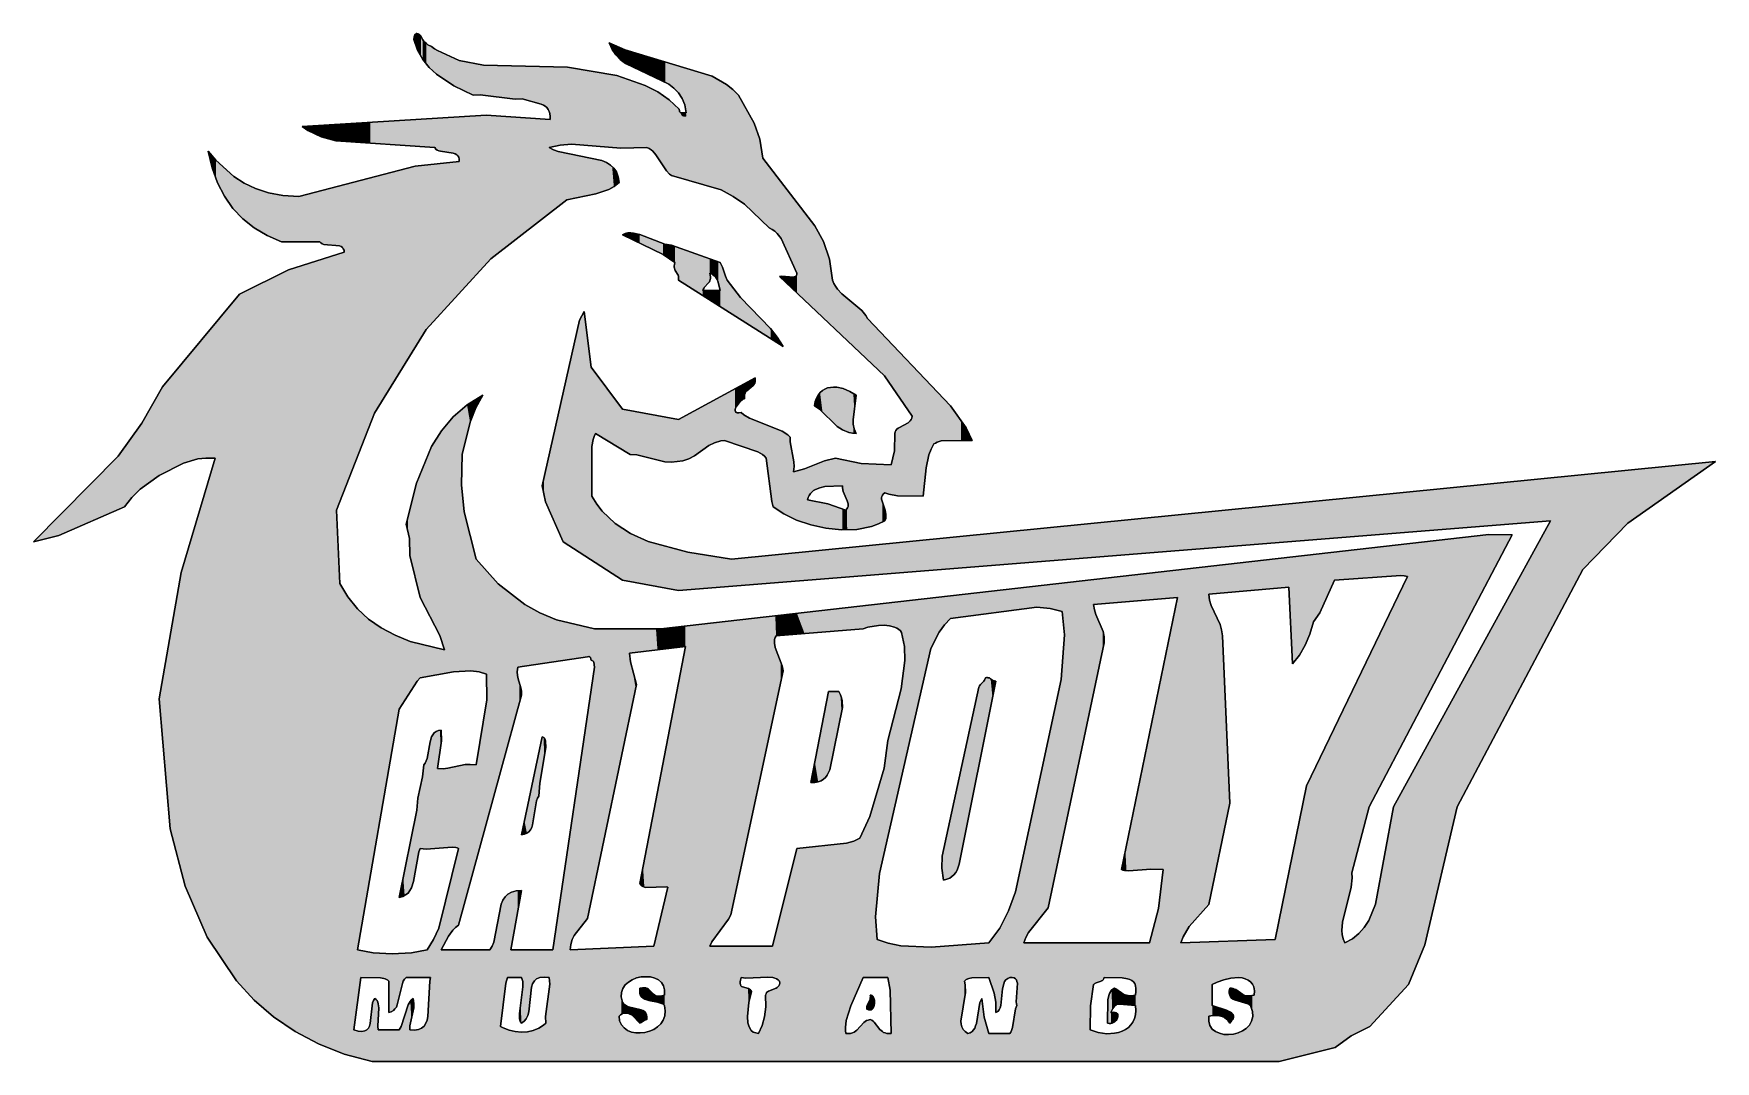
# Model space of a CAD drawing. Extents: x 15.2 to 16.8, y 8.5 to 9.48.
import ezdxf

# ---------------------------------------------------------------- set-up
doc = ezdxf.new("R2010")
doc.units = 0
doc.layers.add('LAYER_1', color=7, linetype='CONTINUOUS')

# ---------------------------------------------------------------- blocks, each defined once
blk = doc.blocks.new('*U4')
at = {"layer": 'LAYER_1', "color": 2, "extrusion": (0, 0, -1)}
for points in [[(-16.098, 8.783), (-16.0794, 8.773), (-16.098, 8.8592)], [(-16.098, 8.783), (-16.098, 8.8592), (-16.0988, 8.7866)], [(-16.0988, 8.7866), (-16.0988, 8.8606), (-16.0996, 8.7907)], [(-16.0996, 8.7907), (-16.0996, 8.8617), (-16.1028, 8.8067)], [(-16.1028, 8.8067), (-16.1028, 8.8649), (-16.1036, 8.8108)], [(-16.1036, 8.8108), (-16.1036, 8.866), (-16.104, 8.8129)], [(-16.104, 8.8129), (-16.104, 8.8667), (-16.1042, 8.8136)], [(-16.1042, 8.8136), (-16.1042, 8.8675), (-16.1044, 8.815)], [(-16.1044, 8.815), (-16.1044, 8.8683), (-16.1054, 8.8198)], [(-16.1054, 8.8198), (-16.1054, 8.8685), (-16.1063, 8.824)], [(-16.1063, 8.824), (-16.1054, 8.8685), (-16.1063, 8.8685)], [(-16.1063, 8.824), (-16.1063, 8.8685), (-16.1069, 8.8275)], [(-16.1069, 8.8275), (-16.1063, 8.8685), (-16.1069, 8.8683)], [(-16.1069, 8.8275), (-16.1069, 8.8683), (-16.1076, 8.831)], [(-16.1076, 8.831), (-16.1069, 8.8683), (-16.1076, 8.8682)], [(-16.1076, 8.831), (-16.1076, 8.8682), (-16.1083, 8.8344)], [(-16.1083, 8.8344), (-16.1076, 8.8682), (-16.1083, 8.8681)], [(-16.1083, 8.8344), (-16.1083, 8.8681), (-16.1094, 8.84)], [(-16.1094, 8.84), (-16.1083, 8.8681), (-16.1094, 8.8674)], [(-16.1094, 8.84), (-16.1094, 8.8674), (-16.1112, 8.849)], [(-16.1112, 8.849), (-16.1094, 8.8674), (-16.1112, 8.866)], [(-16.1112, 8.849), (-16.1112, 8.866), (-16.1124, 8.8546)], [(-16.1124, 8.8546), (-16.1112, 8.866), (-16.1124, 8.8654)], [(-16.1124, 8.8546), (-16.1124, 8.8654), (-16.1131, 8.858)], [(-16.1131, 8.858), (-16.1124, 8.8654), (-16.1131, 8.8653)], [(-16.1131, 8.858), (-16.1131, 8.8653), (-16.1138, 8.8615)], [(-16.1138, 8.8615), (-16.1131, 8.8653), (-16.1138, 8.8651)], [(-16.1138, 8.8615), (-16.1138, 8.8651), (-16.1144, 8.865)], [(-16.0761, 8.6821), (-16.0761, 8.7576), (-16.0775, 8.6844)], [(-16.0775, 8.6844), (-16.0775, 8.764), (-16.0794, 8.69)], [(-16.0725, 8.6782), (-16.0725, 8.7409), (-16.0744, 8.68)], [(-16.0744, 8.68), (-16.0744, 8.7499), (-16.0761, 8.6821)], [(-16.0703, 8.6767), (-16.0703, 8.7306), (-16.0725, 8.6782)], [(-16.0675, 8.6757), (-16.0675, 8.7178), (-16.0703, 8.6767)], [(-16.0644, 8.675), (-16.0644, 8.7036), (-16.0675, 8.6757)]]:
    blk.add_solid(points, dxfattribs=at)
at = {"layer": 'LAYER_1', "color": 2}
for points in [[(16.0988, 8.7866), (16.098, 8.8592), (16.0988, 8.8606)], [(16.0996, 8.7907), (16.0988, 8.8606), (16.0996, 8.8617)], [(16.1028, 8.8067), (16.0996, 8.8617), (16.1028, 8.8649)], [(16.1036, 8.8108), (16.1028, 8.8649), (16.1036, 8.866)], [(16.104, 8.8129), (16.1036, 8.866), (16.104, 8.8667)], [(16.1042, 8.8136), (16.104, 8.8667), (16.1042, 8.8675)], [(16.1044, 8.815), (16.1042, 8.8675), (16.1044, 8.8683)], [(16.1054, 8.8198), (16.1044, 8.8683), (16.1054, 8.8685)], [(16.0794, 8.69), (16.0775, 8.764), (16.0794, 8.773)], [(16.0794, 8.69), (16.0794, 8.773), (16.098, 8.783)], [(16.0761, 8.6821), (16.0744, 8.7499), (16.0761, 8.7576)], [(16.0775, 8.6844), (16.0761, 8.7576), (16.0775, 8.764)], [(16.0725, 8.6782), (16.0703, 8.7306), (16.0725, 8.7409)], [(16.0744, 8.68), (16.0725, 8.7409), (16.0744, 8.7499)], [(16.0703, 8.6767), (16.0675, 8.7178), (16.0703, 8.7306)], [(16.0675, 8.6757), (16.0644, 8.7036), (16.0675, 8.7178)], [(16.0632, 8.6842), (16.0629, 8.6863), (16.0632, 8.6978)], [(16.0644, 8.675), (16.0632, 8.6978), (16.0644, 8.7036)], [(16.0632, 8.6842), (16.0632, 8.6978), (16.0644, 8.675)]]:
    blk.add_solid(points, dxfattribs=at)
blk = doc.blocks.new('*U5')
at = {"layer": 'LAYER_1', "color": 2, "extrusion": (0, 0, -1)}
for points in [[(-15.9946, 8.5639), (-15.9944, 8.565), (-15.9946, 8.565)], [(-15.9946, 8.5509), (-15.9946, 8.565), (-15.9954, 8.551)], [(-15.9954, 8.551), (-15.9946, 8.565), (-15.9954, 8.565)], [(-15.9954, 8.551), (-15.9954, 8.565), (-15.9964, 8.5517)], [(-15.9964, 8.5517), (-15.9954, 8.565), (-15.9964, 8.5646)], [(-15.9964, 8.5517), (-15.9964, 8.5646), (-15.9971, 8.5525)], [(-15.9971, 8.5525), (-15.9964, 8.5646), (-15.9971, 8.5637)], [(-15.9971, 8.5525), (-15.9971, 8.5637), (-15.9972, 8.5526)], [(-15.9972, 8.5526), (-15.9971, 8.5637), (-15.9972, 8.5635)], [(-15.9942, 8.5508), (-15.9942, 8.5611), (-15.9943, 8.5509)], [(-15.9943, 8.5509), (-15.9943, 8.5619), (-15.9944, 8.5509)], [(-15.9944, 8.5509), (-15.9944, 8.5629), (-15.9946, 8.5509)], [(-15.9972, 8.5526), (-15.9972, 8.5635), (-15.9976, 8.5536)], [(-15.9976, 8.5536), (-15.9972, 8.5635), (-15.9976, 8.5626)], [(-15.9976, 8.5536), (-15.9976, 8.5626), (-15.9978, 8.5539)], [(-15.9978, 8.5539), (-15.9976, 8.5626), (-15.9978, 8.5623)], [(-15.9978, 8.5539), (-15.9978, 8.5623), (-15.9982, 8.5553)], [(-15.9982, 8.5553), (-15.9978, 8.5623), (-15.9982, 8.5614)], [(-15.9982, 8.5553), (-15.9982, 8.5614), (-15.9985, 8.5568)], [(-15.9985, 8.5568), (-15.9982, 8.5614), (-15.9985, 8.5599)]]:
    blk.add_solid(points, dxfattribs=at)
at = {"layer": 'LAYER_1', "color": 2}
for points in [[(15.9946, 8.5509), (15.9944, 8.5629), (15.9946, 8.5639)], [(15.9915, 8.5515), (15.9911, 8.5538), (15.9915, 8.5554)], [(15.9911, 8.5517), (15.9911, 8.5538), (15.9915, 8.5515)], [(15.9928, 8.551), (15.9915, 8.5554), (15.9928, 8.5581)], [(15.9915, 8.5515), (15.9915, 8.5554), (15.9928, 8.551)], [(15.9942, 8.5508), (15.9928, 8.5581), (15.9942, 8.5611)], [(15.9928, 8.551), (15.9928, 8.5581), (15.9942, 8.5508)], [(15.9943, 8.5509), (15.9942, 8.5611), (15.9943, 8.5619)], [(15.9944, 8.5509), (15.9943, 8.5619), (15.9944, 8.5629)]]:
    blk.add_solid(points, dxfattribs=at)
blk = doc.blocks.new('*U6')
at = {"layer": 'LAYER_1', "color": 2}
for points in [[(15.9488, 9.1222), (15.9465, 9.1408), (15.9488, 9.1428)], [(15.9511, 9.1199), (15.9488, 9.1428), (15.9511, 9.1442)], [(15.9488, 9.1222), (15.9488, 9.1428), (15.9511, 9.1199)], [(15.9536, 9.1175), (15.9511, 9.1442), (15.9536, 9.1453)], [(15.9511, 9.1199), (15.9511, 9.1442), (15.9536, 9.1175)], [(15.9564, 9.1148), (15.9536, 9.1453), (15.9564, 9.1458)], [(15.9536, 9.1175), (15.9536, 9.1453), (15.9564, 9.1148)], [(15.9593, 9.112), (15.9564, 9.1458), (15.9593, 9.1461)], [(15.9564, 9.1148), (15.9564, 9.1458), (15.9593, 9.112)], [(15.9593, 9.112), (15.9593, 9.1461), (15.9624, 9.109)], [(15.9624, 9.109), (15.9624, 9.146), (15.9629, 9.1085)], [(15.9629, 9.1085), (15.9629, 9.1458), (15.9679, 9.1053)], [(15.9679, 9.1053), (15.9679, 9.1447), (15.9686, 9.105)], [(15.9686, 9.105), (15.9686, 9.1446), (15.9739, 9.1028)], [(15.9739, 9.1028), (15.9739, 9.1424), (15.975, 9.1026)], [(15.9419, 9.1277), (15.9411, 9.1283), (15.9419, 9.1322)], [(15.9432, 9.1268), (15.9419, 9.1322), (15.9432, 9.1356)], [(15.9419, 9.1277), (15.9419, 9.1322), (15.9432, 9.1268)], [(15.9447, 9.1258), (15.9432, 9.1356), (15.9447, 9.1385)], [(15.9432, 9.1268), (15.9432, 9.1356), (15.9447, 9.1258)], [(15.946, 9.1249), (15.9447, 9.1385), (15.946, 9.1401)], [(15.9447, 9.1258), (15.9447, 9.1385), (15.946, 9.1249)], [(15.9465, 9.1243), (15.946, 9.1401), (15.9465, 9.1408)], [(15.946, 9.1249), (15.946, 9.1401), (15.9465, 9.1243)], [(15.9465, 9.1243), (15.9465, 9.1408), (15.9488, 9.1222)], [(15.975, 9.1026), (15.975, 9.1419), (15.9774, 9.1021)], [(15.9774, 9.1021), (15.9774, 9.1406), (15.9781, 9.102)], [(15.9781, 9.102), (15.9781, 9.1149), (15.9782, 9.102)], [(15.9782, 9.102), (15.9782, 9.1106), (15.9792, 9.1019)], [(15.9792, 9.1019), (15.9792, 9.1061), (15.9811, 9.1017)]]:
    blk.add_solid(points, dxfattribs=at)
at = {"layer": 'LAYER_1', "color": 2, "extrusion": (0, 0, -1)}
for points in [[(-15.9624, 9.109), (-15.9593, 9.1461), (-15.9624, 9.146)], [(-15.9629, 9.1085), (-15.9624, 9.146), (-15.9629, 9.1458)], [(-15.9679, 9.1053), (-15.9629, 9.1458), (-15.9679, 9.1447)], [(-15.9686, 9.105), (-15.9679, 9.1447), (-15.9686, 9.1446)], [(-15.9739, 9.1028), (-15.9686, 9.1446), (-15.9739, 9.1424)], [(-15.975, 9.1026), (-15.9739, 9.1424), (-15.975, 9.1419)], [(-15.9774, 9.1021), (-15.975, 9.1419), (-15.9774, 9.1406)], [(-15.9781, 9.102), (-15.9774, 9.1406), (-15.9781, 9.1401)], [(-15.9781, 9.1149), (-15.9781, 9.1401), (-15.9782, 9.116)], [(-15.9782, 9.116), (-15.9781, 9.1401), (-15.9782, 9.1401)], [(-15.9782, 9.116), (-15.9782, 9.1401), (-15.9792, 9.1234)], [(-15.9792, 9.1234), (-15.9782, 9.1401), (-15.9792, 9.1395)], [(-15.9792, 9.1234), (-15.9792, 9.1395), (-15.9811, 9.1383)], [(-15.9782, 9.102), (-15.9781, 9.1149), (-15.9782, 9.1106)], [(-15.9792, 9.1019), (-15.9782, 9.1106), (-15.9792, 9.1061)]]:
    blk.add_solid(points, dxfattribs=at)
blk = doc.blocks.new('*U7')
at = {"layer": 'LAYER_1', "color": 2}
for points in [[(15.9544, 8.7775), (15.9533, 8.8492), (15.9544, 8.855)], [(15.9518, 8.7731), (15.9499, 8.8312), (15.9518, 8.8412)], [(15.9533, 8.7753), (15.9518, 8.8412), (15.9533, 8.8492)], [(15.9499, 8.7713), (15.9475, 8.8189), (15.9499, 8.8312)], [(15.9475, 8.7699), (15.9447, 8.8044), (15.9475, 8.8189)], [(15.9447, 8.7689), (15.9415, 8.7878), (15.9447, 8.8044)], [(15.9415, 8.7683), (15.9378, 8.7683), (15.9415, 8.7878)]]:
    blk.add_solid(points, dxfattribs=at)
at = {"layer": 'LAYER_1', "color": 2, "extrusion": (0, 0, -1)}
for points in [[(-15.9544, 8.7775), (-15.9544, 8.855), (-15.9546, 8.7778)], [(-15.9546, 8.7778), (-15.9544, 8.855), (-15.9546, 8.855)], [(-15.9546, 8.7778), (-15.9546, 8.855), (-15.9557, 8.7804)], [(-15.9557, 8.7804), (-15.9546, 8.855), (-15.9557, 8.855)], [(-15.9557, 8.7804), (-15.9557, 8.855), (-15.9644, 8.8236)], [(-15.9644, 8.8236), (-15.9557, 8.855), (-15.9644, 8.855)], [(-15.9644, 8.8236), (-15.9644, 8.855), (-15.966, 8.8311)], [(-15.966, 8.8311), (-15.9644, 8.855), (-15.966, 8.8521)], [(-15.9518, 8.7731), (-15.9518, 8.8412), (-15.9533, 8.7753)], [(-15.9533, 8.7753), (-15.9533, 8.8492), (-15.9544, 8.7775)], [(-15.966, 8.8311), (-15.966, 8.8521), (-15.9669, 8.8359)], [(-15.9669, 8.8359), (-15.966, 8.8521), (-15.9669, 8.8492)], [(-15.9669, 8.8359), (-15.9669, 8.8492), (-15.9675, 8.8386)], [(-15.9675, 8.8386), (-15.9669, 8.8492), (-15.9675, 8.8461)], [(-15.9675, 8.8386), (-15.9675, 8.8461), (-15.9678, 8.84)], [(-15.9499, 8.7713), (-15.9499, 8.8312), (-15.9518, 8.7731)], [(-15.9475, 8.7699), (-15.9475, 8.8189), (-15.9499, 8.7713)], [(-15.9447, 8.7689), (-15.9447, 8.8044), (-15.9475, 8.7699)], [(-15.9415, 8.7683), (-15.9415, 8.7878), (-15.9447, 8.7689)]]:
    blk.add_solid(points, dxfattribs=at)
blk = doc.blocks.new('*U8')
at = {"layer": 'LAYER_1', "color": 2}
for points in [[(15.7603, 9.2905), (15.7578, 9.2917), (15.7603, 9.2928)], [(15.7629, 9.2892), (15.7603, 9.2928), (15.7629, 9.2935)], [(15.7603, 9.2905), (15.7603, 9.2928), (15.7629, 9.2892)], [(15.7656, 9.2879), (15.7629, 9.2935), (15.7656, 9.2936)], [(15.7629, 9.2892), (15.7629, 9.2935), (15.7656, 9.2879)], [(15.7656, 9.2879), (15.7656, 9.2936), (15.7683, 9.2866)], [(15.7683, 9.2866), (15.7683, 9.2933), (15.7742, 9.2837)], [(15.7742, 9.2837), (15.7742, 9.2919), (15.7965, 9.2729)], [(15.7965, 9.2729), (15.7742, 9.2919), (15.7965, 9.2833)], [(15.7965, 9.2729), (15.7965, 9.2833), (15.7983, 9.2716)], [(15.7983, 9.2716), (15.7983, 9.2826), (15.8044, 9.2673)], [(15.8044, 9.2673), (15.8044, 9.2817), (15.8072, 9.2654)], [(15.8072, 9.2654), (15.8072, 9.2807), (15.8074, 9.2653)], [(15.8074, 9.2653), (15.8074, 9.2806), (15.8076, 9.2651)], [(15.8076, 9.2651), (15.8076, 9.2805), (15.8078, 9.265)], [(15.8078, 9.2581), (15.8078, 9.2805), (15.8079, 9.2576)], [(15.8079, 9.2576), (15.8079, 9.2804), (15.8108, 9.2531)], [(15.8108, 9.2531), (15.8108, 9.2794), (15.8111, 9.2521)], [(15.8111, 9.2521), (15.8111, 9.2793), (15.8113, 9.251)], [(15.8113, 9.2482), (15.8113, 9.2792), (15.8344, 9.2336)], [(15.8074, 9.2596), (15.8072, 9.2619), (15.8074, 9.2633)], [(15.8072, 9.2607), (15.8072, 9.2619), (15.8074, 9.2596)], [(15.8076, 9.2586), (15.8074, 9.2633), (15.8076, 9.2644)], [(15.8074, 9.2596), (15.8074, 9.2633), (15.8076, 9.2586)], [(15.8078, 9.2581), (15.8076, 9.2644), (15.8078, 9.265)], [(15.8076, 9.2586), (15.8076, 9.2644), (15.8078, 9.2581)], [(15.8411, 9.255), (15.8411, 9.2686), (15.8415, 9.2548)], [(15.8415, 9.2548), (15.8415, 9.2684), (15.8417, 9.2547)], [(15.8417, 9.2547), (15.8417, 9.2684), (15.8433, 9.2539)], [(15.8433, 9.2539), (15.8433, 9.2678), (15.8453, 9.2525)], [(15.8453, 9.2525), (15.8453, 9.2671), (15.8468, 9.2507)], [(15.8468, 9.2507), (15.8468, 9.2665), (15.8482, 9.2488)], [(15.8482, 9.2488), (15.8482, 9.266), (15.8492, 9.2464)], [(15.8492, 9.2464), (15.8492, 9.2657), (15.8511, 9.2383)], [(15.8511, 9.223), (15.8511, 9.265), (15.8532, 9.2217)], [(15.8532, 9.2217), (15.8532, 9.2607), (15.856, 9.2199)], [(15.8113, 9.2482), (15.8111, 9.2483), (15.8113, 9.2497)], [(15.856, 9.2199), (15.856, 9.2522), (15.8578, 9.2188)], [(15.8578, 9.2188), (15.8578, 9.2483), (15.8703, 9.2109)], [(15.8344, 9.2336), (15.8344, 9.2383), (15.8347, 9.2334)], [(15.8347, 9.2334), (15.8347, 9.2383), (15.8353, 9.233)], [(15.8353, 9.233), (15.8353, 9.2383), (15.8358, 9.2327)], [(15.8358, 9.2327), (15.8358, 9.2383), (15.84, 9.23)], [(15.84, 9.23), (15.84, 9.2383), (15.8407, 9.2296)], [(15.8407, 9.2296), (15.8407, 9.2383), (15.8411, 9.2293)], [(15.8411, 9.2293), (15.8411, 9.2383), (15.8415, 9.2291)], [(15.8415, 9.2291), (15.8415, 9.2383), (15.8417, 9.229)], [(15.8417, 9.229), (15.8417, 9.2383), (15.8433, 9.2279)], [(15.8433, 9.2279), (15.8433, 9.2383), (15.8453, 9.2267)], [(15.8453, 9.2267), (15.8453, 9.2383), (15.8468, 9.2257)], [(15.8468, 9.2257), (15.8468, 9.2383), (15.8482, 9.2248)], [(15.8482, 9.2248), (15.8482, 9.2383), (15.8492, 9.2242)], [(15.8492, 9.2242), (15.8492, 9.2383), (15.8511, 9.223)], [(15.8703, 9.2109), (15.8703, 9.2318), (15.8992, 9.1926)], [(15.8992, 9.1926), (15.8992, 9.2021), (15.9056, 9.1885)], [(15.9056, 9.1885), (15.9056, 9.1939), (15.9111, 9.185)]]:
    blk.add_solid(points, dxfattribs=at)
at = {"layer": 'LAYER_1', "color": 2, "extrusion": (0, 0, -1)}
for points in [[(-15.7683, 9.2866), (-15.7656, 9.2936), (-15.7683, 9.2933)], [(-15.7742, 9.2837), (-15.7683, 9.2933), (-15.7742, 9.2919)], [(-15.7983, 9.2716), (-15.7965, 9.2833), (-15.7983, 9.2826)], [(-15.8044, 9.2673), (-15.7983, 9.2826), (-15.8044, 9.2817)], [(-15.8072, 9.2654), (-15.8044, 9.2817), (-15.8072, 9.2807)], [(-15.8074, 9.2653), (-15.8072, 9.2807), (-15.8074, 9.2806)], [(-15.8076, 9.2651), (-15.8074, 9.2806), (-15.8076, 9.2805)], [(-15.8078, 9.265), (-15.8076, 9.2805), (-15.8078, 9.2805)], [(-15.8079, 9.2576), (-15.8078, 9.2805), (-15.8079, 9.2804)], [(-15.8108, 9.2531), (-15.8079, 9.2804), (-15.8108, 9.2794)], [(-15.8111, 9.2521), (-15.8108, 9.2794), (-15.8111, 9.2793)], [(-15.8113, 9.251), (-15.8111, 9.2793), (-15.8113, 9.2792)], [(-15.8344, 9.2336), (-15.8113, 9.2792), (-15.8344, 9.271)], [(-15.8344, 9.2383), (-15.8344, 9.271), (-15.8347, 9.2394)], [(-15.8347, 9.2394), (-15.8344, 9.271), (-15.8347, 9.2709)], [(-15.8347, 9.2394), (-15.8347, 9.2709), (-15.8353, 9.2404)], [(-15.8353, 9.2404), (-15.8347, 9.2709), (-15.8353, 9.2707)], [(-15.8353, 9.2404), (-15.8353, 9.2707), (-15.8358, 9.2414)], [(-15.8358, 9.2414), (-15.8353, 9.2707), (-15.8358, 9.2705)], [(-15.8358, 9.2414), (-15.8358, 9.2705), (-15.84, 9.2458)], [(-15.84, 9.2458), (-15.8358, 9.2705), (-15.84, 9.269)], [(-15.84, 9.2458), (-15.84, 9.269), (-15.8407, 9.2467)], [(-15.8407, 9.2467), (-15.84, 9.269), (-15.8407, 9.2687)], [(-15.8407, 9.2467), (-15.8407, 9.2687), (-15.8411, 9.2476)], [(-15.8411, 9.2476), (-15.8407, 9.2687), (-15.8411, 9.2686)], [(-15.8415, 9.2548), (-15.8411, 9.2686), (-15.8415, 9.2684)], [(-15.8411, 9.2476), (-15.8411, 9.255), (-15.8415, 9.2488)], [(-15.8415, 9.2488), (-15.8411, 9.255), (-15.8415, 9.2531)], [(-15.8417, 9.2547), (-15.8415, 9.2684), (-15.8417, 9.2684)], [(-15.8433, 9.2539), (-15.8417, 9.2684), (-15.8433, 9.2678)], [(-15.8453, 9.2525), (-15.8433, 9.2678), (-15.8453, 9.2671)], [(-15.8468, 9.2507), (-15.8453, 9.2671), (-15.8468, 9.2665)], [(-15.8482, 9.2488), (-15.8468, 9.2665), (-15.8482, 9.266)], [(-15.8492, 9.2464), (-15.8482, 9.266), (-15.8492, 9.2657)], [(-15.8511, 9.2383), (-15.8492, 9.2657), (-15.8511, 9.265)], [(-15.8532, 9.2217), (-15.8511, 9.265), (-15.8532, 9.2607)], [(-15.856, 9.2199), (-15.8532, 9.2607), (-15.856, 9.2522)], [(-15.8415, 9.2488), (-15.8415, 9.2531), (-15.8417, 9.25)], [(-15.8417, 9.25), (-15.8415, 9.2531), (-15.8417, 9.2515)], [(-15.8578, 9.2188), (-15.856, 9.2522), (-15.8578, 9.2483)], [(-15.8703, 9.2109), (-15.8578, 9.2483), (-15.8703, 9.2318)], [(-15.8347, 9.2334), (-15.8344, 9.2383), (-15.8347, 9.2383)], [(-15.8353, 9.233), (-15.8347, 9.2383), (-15.8353, 9.2383)], [(-15.8358, 9.2327), (-15.8353, 9.2383), (-15.8358, 9.2383)], [(-15.84, 9.23), (-15.8358, 9.2383), (-15.84, 9.2383)], [(-15.8407, 9.2296), (-15.84, 9.2383), (-15.8407, 9.2383)], [(-15.8411, 9.2293), (-15.8407, 9.2383), (-15.8411, 9.2383)], [(-15.8415, 9.2291), (-15.8411, 9.2383), (-15.8415, 9.2383)], [(-15.8417, 9.229), (-15.8415, 9.2383), (-15.8417, 9.2383)], [(-15.8433, 9.2279), (-15.8417, 9.2383), (-15.8433, 9.2383)], [(-15.8453, 9.2267), (-15.8433, 9.2383), (-15.8453, 9.2383)], [(-15.8468, 9.2257), (-15.8453, 9.2383), (-15.8468, 9.2383)], [(-15.8482, 9.2248), (-15.8468, 9.2383), (-15.8482, 9.2383)], [(-15.8492, 9.2242), (-15.8482, 9.2383), (-15.8492, 9.2383)], [(-15.8511, 9.223), (-15.8492, 9.2383), (-15.8511, 9.2383)], [(-15.8992, 9.1926), (-15.8703, 9.2318), (-15.8992, 9.2021)], [(-15.9056, 9.1885), (-15.8992, 9.2021), (-15.9056, 9.1939)]]:
    blk.add_solid(points, dxfattribs=at)
blk = doc.blocks.new('*U9')
at = {"layer": 'LAYER_1', "color": 2}
for points in [[(15.5586, 9.4779), (15.5585, 9.4783), (15.5586, 9.4804)], [(15.5589, 9.4771), (15.5586, 9.4804), (15.5589, 9.4821)], [(15.5586, 9.4779), (15.5586, 9.4804), (15.5589, 9.4771)], [(15.559, 9.4767), (15.5589, 9.4821), (15.559, 9.4824)], [(15.5589, 9.4771), (15.5589, 9.4821), (15.559, 9.4767)], [(15.5592, 9.4763), (15.559, 9.4824), (15.5592, 9.4826)], [(15.559, 9.4767), (15.559, 9.4824), (15.5592, 9.4763)], [(15.5594, 9.4755), (15.5592, 9.4826), (15.5594, 9.4832)], [(15.5592, 9.4763), (15.5592, 9.4826), (15.5594, 9.4755)], [(15.5597, 9.4746), (15.5594, 9.4832), (15.5597, 9.4834)], [(15.5594, 9.4755), (15.5594, 9.4832), (15.5597, 9.4746)], [(15.5599, 9.4742), (15.5597, 9.4834), (15.5599, 9.4835)], [(15.5597, 9.4746), (15.5597, 9.4834), (15.5599, 9.4742)], [(15.5603, 9.473), (15.5599, 9.4835), (15.5603, 9.4838)], [(15.5599, 9.4742), (15.5599, 9.4835), (15.5603, 9.473)], [(15.5607, 9.4718), (15.5603, 9.4838), (15.5607, 9.4839)], [(15.5603, 9.473), (15.5603, 9.4838), (15.5607, 9.4718)], [(15.5607, 9.4718), (15.5607, 9.4839), (15.5608, 9.4713)], [(15.5608, 9.4713), (15.5608, 9.4839), (15.5611, 9.4705)], [(15.5611, 9.4705), (15.5611, 9.4839), (15.5613, 9.4701)], [(15.5613, 9.4701), (15.5613, 9.4839), (15.5614, 9.4697)], [(15.5614, 9.4697), (15.5614, 9.4839), (15.5618, 9.4685)], [(15.5618, 9.4685), (15.5618, 9.4838), (15.5619, 9.4681)], [(15.5619, 9.4681), (15.5619, 9.4837), (15.5621, 9.4678)], [(15.5621, 9.4678), (15.5621, 9.4837), (15.5624, 9.4673)], [(15.5624, 9.4673), (15.5624, 9.4836), (15.5628, 9.4666)], [(15.5628, 9.4666), (15.5628, 9.4834), (15.5631, 9.4661)], [(15.5631, 9.4661), (15.5631, 9.4833), (15.5633, 9.4656)], [(15.5633, 9.4656), (15.5633, 9.4832), (15.5637, 9.4648)], [(15.5637, 9.4648), (15.5637, 9.4829), (15.5644, 9.4636)], [(15.5644, 9.4636), (15.5644, 9.4823), (15.5651, 9.4624)], [(15.5651, 9.4624), (15.5651, 9.4817), (15.5658, 9.4611)], [(15.5658, 9.4611), (15.5658, 9.4803), (15.5668, 9.4594)], [(15.5668, 9.4594), (15.5668, 9.4783), (15.5669, 9.4592)], [(15.5669, 9.4592), (15.5669, 9.4781), (15.5678, 9.4581)], [(15.5678, 9.4581), (15.5678, 9.477), (15.5679, 9.4579)], [(15.5679, 9.4579), (15.5679, 9.4768), (15.5682, 9.4576)], [(15.5682, 9.4576), (15.5682, 9.4765), (15.569, 9.4565)], [(15.569, 9.4565), (15.569, 9.4756), (15.5692, 9.4563)], [(15.5692, 9.4563), (15.5692, 9.4754), (15.5699, 9.4554)], [(15.5699, 9.4554), (15.5699, 9.4748), (15.57, 9.4553)], [(15.57, 9.4553), (15.57, 9.4747), (15.5701, 9.4551)], [(15.5701, 9.4551), (15.5701, 9.4746), (15.5704, 9.4547)], [(15.5704, 9.4547), (15.5704, 9.4743), (15.571, 9.454)], [(15.571, 9.454), (15.571, 9.4739), (15.5711, 9.4538)], [(15.5711, 9.4538), (15.5711, 9.4738), (15.5718, 9.4529)], [(15.5718, 9.4529), (15.5718, 9.4733), (15.5719, 9.4528)], [(15.5719, 9.4528), (15.5719, 9.4733), (15.5729, 9.4515)], [(15.5729, 9.4515), (15.5729, 9.4728), (15.5736, 9.4509)], [(15.5736, 9.4509), (15.5736, 9.4724), (15.5739, 9.4506)], [(15.5739, 9.4506), (15.5739, 9.4723), (15.5744, 9.4501)], [(15.5744, 9.4501), (15.5744, 9.472), (15.5751, 9.4495)], [(15.5751, 9.4495), (15.5751, 9.4717), (15.5753, 9.4494)], [(15.5753, 9.4494), (15.5753, 9.4716), (15.5754, 9.4493)], [(15.5754, 9.4493), (15.5754, 9.4715), (15.5765, 9.4483)], [(15.5765, 9.4483), (15.5765, 9.4706), (15.5771, 9.4478)], [(15.5771, 9.4478), (15.5771, 9.4702), (15.5779, 9.447)], [(15.5779, 9.447), (15.5779, 9.4696), (15.5781, 9.4469)], [(15.5781, 9.4469), (15.5781, 9.4694), (15.5785, 9.4465)], [(15.5785, 9.4465), (15.5785, 9.4692), (15.5794, 9.4456)], [(15.5794, 9.4456), (15.5794, 9.4686), (15.5796, 9.4455)], [(15.5796, 9.4455), (15.5796, 9.4685), (15.5801, 9.445)], [(15.5801, 9.445), (15.5801, 9.4682), (15.5807, 9.4446)], [(15.5807, 9.4446), (15.5807, 9.4679), (15.5811, 9.4444)], [(15.5811, 9.4444), (15.5811, 9.4676), (15.5818, 9.4439)], [(15.5818, 9.4439), (15.5818, 9.4673), (15.5821, 9.4437)], [(15.5821, 9.4437), (15.5821, 9.4672), (15.5822, 9.4436)], [(15.5822, 9.4436), (15.5822, 9.4671), (15.5832, 9.443)], [(15.5832, 9.443), (15.5832, 9.4667), (15.584, 9.4424)], [(15.584, 9.4424), (15.584, 9.4663), (15.5844, 9.4421)], [(15.5844, 9.4421), (15.5844, 9.4661), (15.5847, 9.442)], [(15.5847, 9.442), (15.5847, 9.466), (15.5849, 9.4419)], [(15.5849, 9.4419), (15.5849, 9.466), (15.5864, 9.4408)], [(15.5864, 9.4408), (15.5864, 9.4653), (15.5878, 9.4399)], [(15.5878, 9.4399), (15.5878, 9.4646), (15.591, 9.4378)], [(15.7461, 9.4727), (15.7461, 9.4746), (15.7478, 9.4688)], [(15.7478, 9.4688), (15.7478, 9.4738), (15.7494, 9.4663)], [(15.7494, 9.4663), (15.7494, 9.4731), (15.7499, 9.4657)], [(15.7499, 9.4657), (15.7499, 9.4729), (15.7507, 9.4644)], [(15.7507, 9.4644), (15.7507, 9.4726), (15.7512, 9.4636)], [(15.7512, 9.4636), (15.7512, 9.4723), (15.7519, 9.4629)], [(15.7519, 9.4629), (15.7519, 9.472), (15.7522, 9.4626)], [(15.7522, 9.4626), (15.7522, 9.4719), (15.7536, 9.4612)], [(15.7536, 9.4612), (15.7536, 9.4713), (15.7544, 9.4603)], [(15.7544, 9.4603), (15.7544, 9.4709), (15.755, 9.4597)], [(15.755, 9.4597), (15.755, 9.4707), (15.7556, 9.4592)], [(15.7556, 9.4592), (15.7556, 9.4704), (15.7558, 9.459)], [(15.7558, 9.459), (15.7558, 9.4703), (15.7561, 9.4588)], [(15.7561, 9.4588), (15.7561, 9.4702), (15.7565, 9.4584)], [(15.7565, 9.4584), (15.7565, 9.47), (15.7567, 9.4583)], [(15.7567, 9.4583), (15.7567, 9.4699), (15.7574, 9.4578)], [(15.7574, 9.4578), (15.7574, 9.4696), (15.7578, 9.4575)], [(15.7578, 9.4575), (15.7578, 9.4694), (15.7581, 9.4573)], [(15.7581, 9.4573), (15.7581, 9.4693), (15.7587, 9.4568)], [(15.7587, 9.4568), (15.7587, 9.469), (15.7592, 9.4565)], [(15.7592, 9.4565), (15.7592, 9.4688), (15.76, 9.4558)], [(15.76, 9.4558), (15.76, 9.4685), (15.7601, 9.4557)], [(15.7601, 9.4557), (15.7601, 9.4684), (15.7603, 9.4556)], [(15.7603, 9.4556), (15.7603, 9.4683), (15.7606, 9.4554)], [(15.7606, 9.4554), (15.7606, 9.4683), (15.7615, 9.4549)], [(15.7615, 9.4549), (15.7615, 9.468), (15.7624, 9.4545)], [(15.7624, 9.4545), (15.7624, 9.4677), (15.7629, 9.4543)], [(15.7629, 9.4543), (15.7629, 9.4675), (15.7633, 9.4541)], [(15.7633, 9.4541), (15.7633, 9.4674), (15.7635, 9.454)], [(15.7635, 9.454), (15.7635, 9.4674), (15.7642, 9.4537)], [(15.7642, 9.4537), (15.7642, 9.4672), (15.7644, 9.4535)], [(15.7644, 9.4535), (15.7644, 9.4671), (15.7651, 9.4532)], [(15.7651, 9.4532), (15.7651, 9.4669), (15.7654, 9.4531)], [(15.7654, 9.4531), (15.7654, 9.4668), (15.7662, 9.4527)], [(15.7662, 9.4527), (15.7662, 9.4665), (15.7668, 9.4524)], [(15.7668, 9.4524), (15.7668, 9.4664), (15.7671, 9.4523)], [(15.7671, 9.4523), (15.7671, 9.4663), (15.7703, 9.4508)], [(15.7703, 9.4508), (15.7703, 9.4653), (15.7711, 9.4504)], [(15.7711, 9.4504), (15.7711, 9.4651), (15.7712, 9.4503)], [(15.7712, 9.4503), (15.7712, 9.465), (15.7715, 9.4502)], [(15.7715, 9.4502), (15.7715, 9.4649), (15.7742, 9.4489)], [(15.7742, 9.4489), (15.7742, 9.4641), (15.7743, 9.4488)], [(15.7743, 9.4488), (15.7743, 9.4641), (15.7744, 9.4488)], [(15.7744, 9.4488), (15.7744, 9.4641), (15.7747, 9.4486)], [(15.7747, 9.4486), (15.7747, 9.464), (15.7749, 9.4486)], [(15.7749, 9.4486), (15.7749, 9.4639), (15.775, 9.4485)], [(15.775, 9.4485), (15.775, 9.4639), (15.7754, 9.4483)], [(15.7754, 9.4483), (15.7754, 9.4638), (15.7757, 9.4482)], [(15.7757, 9.4482), (15.7757, 9.4637), (15.776, 9.448)], [(15.776, 9.448), (15.776, 9.4636), (15.7767, 9.4477)], [(15.7767, 9.4477), (15.7767, 9.4634), (15.7772, 9.4474)], [(15.591, 9.4378), (15.591, 9.4632), (15.5915, 9.4374)], [(15.5915, 9.4374), (15.5915, 9.463), (15.595, 9.4351)], [(15.595, 9.4351), (15.595, 9.4614), (15.5957, 9.4347)], [(15.5957, 9.4347), (15.5957, 9.4611), (15.596, 9.4345)], [(15.596, 9.4345), (15.596, 9.461), (15.5964, 9.4342)], [(15.5964, 9.4342), (15.5964, 9.4608), (15.5967, 9.434)], [(15.5967, 9.434), (15.5967, 9.4606), (15.5978, 9.4335)], [(15.5978, 9.4335), (15.5978, 9.4601), (15.5982, 9.4333)], [(15.5982, 9.4333), (15.5982, 9.46), (15.5985, 9.4331)], [(15.5985, 9.4331), (15.5985, 9.4598), (15.5993, 9.4327)], [(15.5993, 9.4327), (15.5993, 9.4595), (15.5999, 9.4325)], [(15.5999, 9.4325), (15.5999, 9.4592), (15.6004, 9.4322)], [(15.6004, 9.4322), (15.6004, 9.459), (15.6011, 9.4319)], [(15.6011, 9.4319), (15.6011, 9.4586), (15.6014, 9.4317)], [(15.6014, 9.4317), (15.6014, 9.4585), (15.6018, 9.4315)], [(15.6018, 9.4315), (15.6018, 9.4583), (15.6039, 9.4305)], [(15.6039, 9.4305), (15.6039, 9.4579), (15.6044, 9.4302)], [(15.6044, 9.4302), (15.6044, 9.4578), (15.6064, 9.4293)], [(15.6064, 9.4293), (15.6064, 9.4575), (15.6075, 9.4287)], [(15.6075, 9.4287), (15.6075, 9.4572), (15.6092, 9.4279)], [(15.6092, 9.4279), (15.6092, 9.4569), (15.6121, 9.4265)], [(15.6121, 9.4265), (15.6121, 9.4564), (15.6122, 9.4264)], [(15.6122, 9.4264), (15.6122, 9.4563), (15.6129, 9.4261)], [(15.6129, 9.4261), (15.6129, 9.4562), (15.6151, 9.425)], [(15.6218, 9.4254), (15.6218, 9.4545), (15.6244, 9.4251)], [(15.6244, 9.4251), (15.6244, 9.454), (15.6249, 9.425)], [(15.6249, 9.425), (15.6249, 9.4539), (15.6274, 9.4247)], [(15.6274, 9.4247), (15.6274, 9.4538), (15.6278, 9.4247)], [(15.6278, 9.4247), (15.6278, 9.4538), (15.6281, 9.4246)], [(15.6281, 9.4246), (15.6281, 9.4538), (15.6311, 9.4243)], [(15.6311, 9.4243), (15.6311, 9.4537), (15.6318, 9.4242)], [(15.6318, 9.4242), (15.6318, 9.4537), (15.6332, 9.424)], [(15.6332, 9.424), (15.6332, 9.4537), (15.6347, 9.4238)], [(15.6347, 9.4238), (15.6347, 9.4536), (15.639, 9.4233)], [(15.639, 9.4233), (15.639, 9.4535), (15.6411, 9.423)], [(15.6411, 9.423), (15.6411, 9.4534), (15.6418, 9.4229)], [(15.6418, 9.4229), (15.6418, 9.4534), (15.6435, 9.4227)], [(15.6435, 9.4227), (15.6435, 9.4534), (15.6438, 9.4227)], [(15.6438, 9.4227), (15.6438, 9.4534), (15.6456, 9.4224)], [(15.6456, 9.4224), (15.6456, 9.4533), (15.6462, 9.4224)], [(15.6462, 9.4224), (15.6462, 9.4533), (15.6478, 9.4222)], [(15.6478, 9.4222), (15.6478, 9.4533), (15.6483, 9.4221)], [(15.6483, 9.4221), (15.6483, 9.4532), (15.6494, 9.422)], [(15.6494, 9.422), (15.6494, 9.4532), (15.6511, 9.4218)], [(15.6511, 9.4218), (15.6511, 9.4532), (15.6518, 9.4217)], [(15.6518, 9.4217), (15.6518, 9.4531), (15.6551, 9.4213)], [(15.6618, 9.4217), (15.6618, 9.4529), (15.6619, 9.4216)], [(15.6619, 9.4216), (15.6619, 9.4529), (15.6625, 9.4215)], [(15.6625, 9.4215), (15.6625, 9.4528), (15.6626, 9.4214)], [(15.6626, 9.4214), (15.6626, 9.4528), (15.6638, 9.4211)], [(15.6638, 9.4211), (15.6638, 9.4528), (15.6644, 9.4209)], [(15.6644, 9.4209), (15.6644, 9.4528), (15.6658, 9.4205)], [(15.6658, 9.4205), (15.6658, 9.4528), (15.6669, 9.4202)], [(15.6669, 9.4202), (15.6669, 9.4527), (15.6672, 9.4201)], [(15.6672, 9.4201), (15.6672, 9.4527), (15.6681, 9.4199)], [(15.6681, 9.4199), (15.6681, 9.4527), (15.6707, 9.4192)], [(15.6707, 9.4192), (15.6707, 9.4526), (15.6718, 9.4188)], [(15.6718, 9.4188), (15.6718, 9.4526), (15.6725, 9.4186)], [(15.6725, 9.4186), (15.6725, 9.4526), (15.6735, 9.4184)], [(15.6735, 9.4184), (15.6735, 9.4525), (15.6757, 9.4177)], [(15.6757, 9.4177), (15.6757, 9.4525), (15.6778, 9.4172)], [(15.6778, 9.4172), (15.6778, 9.4524), (15.6789, 9.4168)], [(15.6789, 9.4168), (15.6789, 9.4524), (15.68, 9.4165)], [(15.68, 9.4165), (15.68, 9.4524), (15.6811, 9.416)], [(15.6811, 9.416), (15.6811, 9.4523), (15.6821, 9.4156)], [(15.6821, 9.4156), (15.6821, 9.4523), (15.6824, 9.4154)], [(15.6824, 9.4154), (15.6824, 9.4523), (15.6828, 9.4151)], [(15.6828, 9.4151), (15.6828, 9.4523), (15.6839, 9.4144)], [(15.6839, 9.4144), (15.6839, 9.4523), (15.6842, 9.4142)], [(15.6842, 9.4142), (15.6842, 9.4522), (15.6843, 9.4141)], [(15.6843, 9.4141), (15.6843, 9.4522), (15.6844, 9.414)], [(15.6844, 9.414), (15.6844, 9.4522), (15.6854, 9.4132)], [(15.6854, 9.4132), (15.6854, 9.4522), (15.6867, 9.4115)], [(15.6867, 9.4115), (15.6867, 9.4522), (15.6878, 9.4096)], [(15.6878, 9.4096), (15.6878, 9.4521), (15.6883, 9.4074)], [(15.6883, 9.4074), (15.6883, 9.4521), (15.6885, 9.4061)], [(15.6885, 9.4061), (15.6885, 9.4521), (15.6886, 9.4047)], [(15.7089, 9.3782), (15.7089, 9.451), (15.7097, 9.3781)], [(15.7097, 9.3781), (15.7097, 9.4509), (15.7117, 9.378)], [(15.7117, 9.378), (15.7117, 9.4506), (15.7165, 9.3776)], [(15.7165, 9.3776), (15.7165, 9.4498), (15.7211, 9.3772)], [(15.7211, 9.3772), (15.7211, 9.449), (15.7244, 9.3769)], [(15.7244, 9.3769), (15.7244, 9.4484), (15.7254, 9.3768)], [(15.7254, 9.3768), (15.7254, 9.4483), (15.7258, 9.3768)], [(15.7258, 9.3768), (15.7258, 9.4482), (15.7261, 9.3768)], [(15.7261, 9.3768), (15.7261, 9.4481), (15.7264, 9.3768)], [(15.7264, 9.3768), (15.7264, 9.4481), (15.7267, 9.3767)], [(15.7267, 9.3767), (15.7267, 9.448), (15.7269, 9.3767)], [(15.7269, 9.3767), (15.7269, 9.448), (15.7271, 9.3767)], [(15.7271, 9.3767), (15.7271, 9.448), (15.7272, 9.3767)], [(15.7272, 9.3767), (15.7272, 9.448), (15.7275, 9.3767)], [(15.7275, 9.3767), (15.7275, 9.4479), (15.7276, 9.3767)], [(15.7276, 9.3767), (15.7276, 9.4479), (15.7278, 9.3766)], [(15.7278, 9.3766), (15.7278, 9.4479), (15.7283, 9.3766)], [(15.7283, 9.3766), (15.7283, 9.4478), (15.7285, 9.3766)], [(15.7285, 9.3766), (15.7285, 9.4477), (15.7288, 9.3766)], [(15.7288, 9.3766), (15.7288, 9.4477), (15.7292, 9.3765)], [(15.7292, 9.3765), (15.7292, 9.4476), (15.7296, 9.3765)], [(15.7296, 9.3765), (15.7296, 9.4476), (15.7299, 9.3765)], [(15.7299, 9.3765), (15.7299, 9.4475), (15.7303, 9.3764)], [(15.7303, 9.3764), (15.7303, 9.4474), (15.7306, 9.3764)], [(15.7306, 9.3764), (15.7306, 9.4474), (15.7311, 9.3764)], [(15.7311, 9.3764), (15.7311, 9.4473), (15.7318, 9.3763)], [(15.7772, 9.4474), (15.7772, 9.4632), (15.7774, 9.4474)], [(15.7774, 9.4474), (15.7774, 9.4632), (15.7786, 9.4468)], [(15.7786, 9.4468), (15.7786, 9.4628), (15.7789, 9.4466)], [(15.7789, 9.4466), (15.7789, 9.4627), (15.7792, 9.4465)], [(15.7792, 9.4465), (15.7792, 9.4626), (15.7794, 9.4464)], [(15.7794, 9.4464), (15.7794, 9.4625), (15.7799, 9.4462)], [(15.7799, 9.4462), (15.7799, 9.4624), (15.78, 9.4461)], [(15.78, 9.4461), (15.78, 9.4624), (15.7801, 9.446)], [(15.7801, 9.446), (15.7801, 9.4623), (15.7807, 9.4458)], [(15.7807, 9.4458), (15.7807, 9.4622), (15.7811, 9.4456)], [(15.7811, 9.4456), (15.7811, 9.462), (15.7815, 9.4454)], [(15.7815, 9.4454), (15.7815, 9.4619), (15.7821, 9.4451)], [(15.7821, 9.4451), (15.7821, 9.4617), (15.7826, 9.4448)], [(15.7826, 9.4448), (15.7826, 9.4616), (15.7828, 9.4448)], [(15.7828, 9.4448), (15.7828, 9.4615), (15.7832, 9.4446)], [(15.7832, 9.4446), (15.7832, 9.4614), (15.7835, 9.4444)], [(15.7835, 9.4444), (15.7835, 9.4613), (15.7844, 9.444)], [(15.7844, 9.444), (15.7844, 9.461), (15.7851, 9.4436)], [(15.7851, 9.4436), (15.7851, 9.4608), (15.7868, 9.4428)], [(15.7868, 9.4428), (15.7868, 9.4603), (15.7874, 9.4426)], [(15.7874, 9.4426), (15.7874, 9.4602), (15.7875, 9.4425)], [(15.7875, 9.4425), (15.7875, 9.4601), (15.7878, 9.4424)], [(15.7878, 9.4424), (15.7878, 9.46), (15.7885, 9.442)], [(15.7885, 9.442), (15.7885, 9.4598), (15.7897, 9.4414)], [(15.7897, 9.4414), (15.7897, 9.4594), (15.7911, 9.4408)], [(15.7911, 9.4408), (15.7911, 9.459), (15.7913, 9.4407)], [(15.7913, 9.4407), (15.7913, 9.459), (15.7915, 9.4406)], [(15.7915, 9.4406), (15.7915, 9.4589), (15.7921, 9.4403)], [(15.7921, 9.4403), (15.7921, 9.4587), (15.7931, 9.4398)], [(15.7931, 9.4398), (15.7931, 9.4584), (15.7943, 9.4392)], [(15.7943, 9.4392), (15.7943, 9.4581), (15.7944, 9.4392)], [(15.7944, 9.4392), (15.7944, 9.458), (15.7949, 9.439)], [(15.7949, 9.439), (15.7949, 9.4579), (15.7953, 9.4388)], [(15.7953, 9.4388), (15.7953, 9.4578), (15.7965, 9.4382)], [(15.7965, 9.4382), (15.7965, 9.4574), (15.7967, 9.4381)], [(15.7967, 9.4381), (15.7967, 9.4573), (15.7969, 9.438)], [(15.7969, 9.438), (15.7969, 9.4573), (15.7978, 9.4376)], [(15.7978, 9.4376), (15.7978, 9.457), (15.7979, 9.4375)], [(15.7979, 9.4375), (15.7979, 9.457), (15.7982, 9.4374)], [(15.7982, 9.4374), (15.7982, 9.4569), (15.7986, 9.4372)], [(15.7986, 9.4372), (15.7986, 9.4568), (15.7996, 9.4367)], [(15.7996, 9.4367), (15.7996, 9.4565), (15.8011, 9.436)], [(15.8011, 9.436), (15.8011, 9.456), (15.8019, 9.4356)], [(15.8019, 9.4356), (15.8019, 9.4557), (15.8024, 9.4352)], [(15.8024, 9.4352), (15.8024, 9.4556), (15.8026, 9.435)], [(15.8026, 9.435), (15.8026, 9.4555), (15.8044, 9.4336)], [(15.8044, 9.4336), (15.8044, 9.455), (15.8069, 9.4317)], [(15.8069, 9.4317), (15.8069, 9.4542), (15.8111, 9.4274)], [(15.8111, 9.4274), (15.8111, 9.453), (15.8113, 9.4272)], [(15.8113, 9.4272), (15.8113, 9.4529), (15.8118, 9.4264)], [(15.8118, 9.4264), (15.8118, 9.4528), (15.8121, 9.426)], [(15.8121, 9.426), (15.8121, 9.4527), (15.8122, 9.4257)], [(15.8122, 9.4257), (15.8122, 9.4526), (15.8124, 9.4255)], [(15.8124, 9.4255), (15.8124, 9.4526), (15.8125, 9.4253)], [(15.8125, 9.4253), (15.8125, 9.4526), (15.8128, 9.4249)], [(15.8128, 9.4249), (15.8128, 9.4525), (15.8129, 9.4247)], [(15.8129, 9.4247), (15.8129, 9.4524), (15.8132, 9.4243)], [(15.8132, 9.4243), (15.8132, 9.4523), (15.8135, 9.4238)], [(15.8135, 9.4238), (15.8135, 9.4523), (15.8139, 9.4232)], [(15.8139, 9.4232), (15.8139, 9.4521), (15.8143, 9.4226)], [(15.8143, 9.4226), (15.8143, 9.452), (15.8144, 9.4224)], [(15.8144, 9.4224), (15.8144, 9.452), (15.8146, 9.4222)], [(15.8146, 9.4222), (15.8146, 9.4519), (15.8147, 9.4219)], [(15.8147, 9.4219), (15.8147, 9.4519), (15.8149, 9.4216)], [(15.8149, 9.4216), (15.8149, 9.4518), (15.815, 9.4212)], [(15.815, 9.4212), (15.815, 9.4518), (15.8151, 9.4209)], [(15.8151, 9.4209), (15.8151, 9.4518), (15.8153, 9.4206)], [(15.8153, 9.4206), (15.8153, 9.4517), (15.8154, 9.4202)], [(15.8154, 9.4202), (15.8154, 9.4517), (15.8156, 9.4199)], [(15.8156, 9.4199), (15.8156, 9.4516), (15.816, 9.4188)], [(15.816, 9.4188), (15.816, 9.4515), (15.8163, 9.4181)], [(15.8163, 9.4181), (15.8163, 9.4514), (15.8168, 9.4167)], [(15.8168, 9.4167), (15.8168, 9.4513), (15.8171, 9.416)], [(15.8171, 9.416), (15.8171, 9.4512), (15.8172, 9.4157)], [(15.8172, 9.4157), (15.8172, 9.4511), (15.8174, 9.4149)], [(15.8174, 9.4149), (15.8174, 9.4511), (15.8175, 9.4141)], [(15.8175, 9.4141), (15.8175, 9.451), (15.8176, 9.4132)], [(15.8176, 9.4132), (15.8176, 9.451), (15.8178, 9.4124)], [(15.8178, 9.4124), (15.8178, 9.451), (15.8179, 9.4116)], [(15.8179, 9.4116), (15.8179, 9.4509), (15.8185, 9.4083)], [(15.8185, 9.3443), (15.8185, 9.4508), (15.82, 9.3438)], [(15.82, 9.3438), (15.82, 9.4503), (15.8212, 9.3435)], [(15.8212, 9.3435), (15.8212, 9.4499), (15.8264, 9.342)], [(15.8264, 9.342), (15.8264, 9.4484), (15.8403, 9.338)], [(15.7318, 9.3763), (15.7318, 9.4472), (15.7321, 9.3763)], [(15.7321, 9.3763), (15.7321, 9.4471), (15.7331, 9.3762)], [(15.7331, 9.3762), (15.7331, 9.447), (15.7379, 9.3758)], [(15.7379, 9.3758), (15.7379, 9.4462), (15.7383, 9.3758)], [(15.7383, 9.3758), (15.7383, 9.4461), (15.7424, 9.3754)], [(15.7424, 9.3754), (15.7424, 9.4454), (15.7446, 9.3753)], [(15.7446, 9.3753), (15.7446, 9.445), (15.7451, 9.3752)], [(15.7451, 9.3752), (15.7451, 9.4449), (15.7461, 9.3751)], [(15.7461, 9.3751), (15.7461, 9.4448), (15.7478, 9.375)], [(15.7478, 9.375), (15.7478, 9.4445), (15.7494, 9.3749)], [(15.7494, 9.3749), (15.7494, 9.4442), (15.7499, 9.3748)], [(15.7499, 9.3748), (15.7499, 9.4441), (15.7507, 9.3748)], [(15.7507, 9.3748), (15.7507, 9.444), (15.7512, 9.3747)], [(15.7512, 9.3747), (15.7512, 9.4439), (15.7519, 9.3747)], [(15.7519, 9.3747), (15.7519, 9.4438), (15.7522, 9.3746)], [(15.7522, 9.3746), (15.7522, 9.4438), (15.7536, 9.3745)], [(15.7536, 9.3745), (15.7536, 9.4433), (15.7544, 9.3744)], [(15.7544, 9.3744), (15.7544, 9.443), (15.755, 9.3744)], [(15.755, 9.3744), (15.755, 9.4428), (15.7556, 9.3744)], [(15.7556, 9.3744), (15.7556, 9.4426), (15.7558, 9.3743)], [(15.7558, 9.3743), (15.7558, 9.4425), (15.7561, 9.3743)], [(15.7811, 9.375), (15.7811, 9.4334), (15.7815, 9.3748)], [(15.7815, 9.3748), (15.7815, 9.4332), (15.7821, 9.3745)], [(15.7821, 9.3745), (15.7821, 9.4329), (15.7826, 9.3743)], [(15.7826, 9.3743), (15.7826, 9.4327), (15.7828, 9.3742)], [(15.7828, 9.3742), (15.7828, 9.4326), (15.7832, 9.374)], [(15.7832, 9.374), (15.7832, 9.4324), (15.7835, 9.3739)], [(15.7835, 9.3739), (15.7835, 9.4322), (15.7844, 9.3732)], [(15.7844, 9.3732), (15.7844, 9.4317), (15.7851, 9.3728)], [(15.7851, 9.3728), (15.7851, 9.4314), (15.7868, 9.3714)], [(15.8403, 9.338), (15.8403, 9.4442), (15.8411, 9.3377)], [(15.8411, 9.3377), (15.8411, 9.4439), (15.8431, 9.3372)], [(15.8431, 9.3372), (15.8431, 9.4433), (15.8435, 9.337)], [(15.8435, 9.337), (15.8435, 9.4432), (15.8456, 9.3364)], [(15.8456, 9.3364), (15.8456, 9.442), (15.8517, 9.3347)], [(15.8517, 9.3347), (15.8517, 9.4385), (15.8519, 9.3346)], [(15.8519, 9.3346), (15.8519, 9.4383), (15.8551, 9.3329)], [(15.8551, 9.3329), (15.8551, 9.4365), (15.8572, 9.3318)], [(15.8572, 9.3318), (15.8572, 9.4353), (15.8589, 9.3309)], [(15.8589, 9.3309), (15.8589, 9.434), (15.8611, 9.3297)], [(15.8611, 9.3297), (15.8611, 9.4322), (15.8618, 9.3293)], [(15.8618, 9.3293), (15.8618, 9.4317), (15.8632, 9.3286)], [(15.7868, 9.3714), (15.7868, 9.4305), (15.7874, 9.3708)], [(15.7874, 9.3708), (15.7874, 9.4302), (15.7875, 9.3706)], [(15.7875, 9.3706), (15.7875, 9.4301), (15.7878, 9.3703)], [(15.7878, 9.3703), (15.7878, 9.43), (15.7885, 9.3695)], [(15.7885, 9.3695), (15.7885, 9.4296), (15.7897, 9.3681)], [(15.7897, 9.3681), (15.7897, 9.429), (15.7911, 9.3659)], [(15.7911, 9.3659), (15.7911, 9.4283), (15.7913, 9.3657)], [(15.7913, 9.3657), (15.7913, 9.4282), (15.7915, 9.3652)], [(15.7915, 9.3652), (15.7915, 9.4281), (15.7921, 9.3644)], [(15.7921, 9.3644), (15.7921, 9.4277), (15.7931, 9.3629)], [(15.7931, 9.3629), (15.7931, 9.427), (15.7943, 9.361)], [(15.7943, 9.361), (15.7943, 9.4261), (15.7944, 9.3607)], [(15.7944, 9.3607), (15.7944, 9.426), (15.7949, 9.3601)], [(15.7949, 9.3601), (15.7949, 9.4257), (15.7953, 9.3594)], [(15.7953, 9.3594), (15.7953, 9.4255), (15.7965, 9.3575)], [(15.7965, 9.3575), (15.7965, 9.4246), (15.7967, 9.3573)], [(15.7967, 9.3573), (15.7967, 9.4245), (15.7969, 9.3569)], [(15.7969, 9.3569), (15.7969, 9.4243), (15.7978, 9.3556)], [(15.7978, 9.3556), (15.7978, 9.4237), (15.7979, 9.3554)], [(15.7979, 9.3554), (15.7979, 9.4236), (15.7982, 9.3549)], [(15.7982, 9.3549), (15.7982, 9.4234), (15.7986, 9.3543)], [(15.7986, 9.3543), (15.7986, 9.4231), (15.7996, 9.3528)], [(15.7996, 9.3528), (15.7996, 9.4225), (15.8011, 9.3512)], [(15.8011, 9.3512), (15.8011, 9.4214), (15.8019, 9.3504)], [(15.8019, 9.3504), (15.8019, 9.4208), (15.8024, 9.35)], [(15.8024, 9.35), (15.8024, 9.4206), (15.8026, 9.3497)], [(15.8026, 9.3497), (15.8026, 9.4203), (15.8044, 9.3483)], [(15.8044, 9.3483), (15.8044, 9.4186), (15.8069, 9.3476)], [(15.8069, 9.3476), (15.8069, 9.4162), (15.8111, 9.3464)], [(15.8632, 9.3286), (15.8632, 9.4306), (15.8636, 9.3283)], [(15.8636, 9.3283), (15.8636, 9.4301), (15.8653, 9.3272)], [(15.8653, 9.3272), (15.8653, 9.4284), (15.8656, 9.327)], [(15.8656, 9.327), (15.8656, 9.4281), (15.8657, 9.3269)], [(15.8657, 9.3269), (15.8657, 9.4279), (15.8663, 9.3265)], [(15.8663, 9.3265), (15.8663, 9.4273), (15.8674, 9.3257)], [(15.8674, 9.3257), (15.8674, 9.4262), (15.8681, 9.3253)], [(15.8681, 9.3253), (15.8681, 9.4254), (15.8685, 9.325)], [(15.8685, 9.325), (15.8685, 9.425), (15.869, 9.3246)], [(15.869, 9.3246), (15.869, 9.424), (15.87, 9.3239)], [(15.87, 9.3239), (15.87, 9.4223), (15.8701, 9.3238)], [(15.8701, 9.3238), (15.8701, 9.422), (15.8703, 9.3237)], [(15.8703, 9.3237), (15.8703, 9.4218), (15.8708, 9.3233)], [(15.8708, 9.3233), (15.8708, 9.4208), (15.8711, 9.3231)], [(15.8711, 9.3231), (15.8711, 9.4203), (15.8715, 9.3229)], [(15.8715, 9.3229), (15.8715, 9.4196), (15.8725, 9.3222)], [(15.8725, 9.3222), (15.8725, 9.4178), (15.8735, 9.3215)], [(15.8735, 9.3215), (15.8735, 9.4161), (15.8743, 9.3209)], [(15.5161, 9.3791), (15.5151, 9.399), (15.5161, 9.3991)], [(15.5161, 9.3791), (15.5161, 9.3991), (15.5168, 9.3791)], [(15.5168, 9.3791), (15.5161, 9.3991), (15.5168, 9.3991)], [(15.5185, 9.379), (15.5168, 9.3991), (15.5185, 9.3992)], [(15.5168, 9.3791), (15.5168, 9.3991), (15.5185, 9.379)], [(15.5185, 9.379), (15.5185, 9.3992), (15.5189, 9.3789)], [(15.5189, 9.3789), (15.5185, 9.3992), (15.5189, 9.3992)], [(15.5196, 9.3789), (15.5189, 9.3992), (15.5196, 9.3993)], [(15.5189, 9.3789), (15.5189, 9.3992), (15.5196, 9.3789)], [(15.5196, 9.3789), (15.5196, 9.3993), (15.5197, 9.3789)], [(15.5197, 9.3789), (15.5196, 9.3993), (15.5197, 9.3993)], [(15.5207, 9.3788), (15.5197, 9.3993), (15.5207, 9.3994)], [(15.5197, 9.3789), (15.5197, 9.3993), (15.5207, 9.3788)], [(15.5207, 9.3788), (15.5207, 9.3994), (15.5211, 9.3788)], [(15.5211, 9.3788), (15.5207, 9.3994), (15.5211, 9.3994)], [(15.5224, 9.3787), (15.5211, 9.3994), (15.5224, 9.3995)], [(15.5211, 9.3788), (15.5211, 9.3994), (15.5224, 9.3787)], [(15.5224, 9.3787), (15.5224, 9.3995), (15.5233, 9.3786)], [(15.5233, 9.3786), (15.5224, 9.3995), (15.5233, 9.3995)], [(15.524, 9.3786), (15.5233, 9.3995), (15.524, 9.3996)], [(15.5233, 9.3786), (15.5233, 9.3995), (15.524, 9.3786)], [(15.524, 9.3786), (15.524, 9.3996), (15.5244, 9.3786)], [(15.5244, 9.3786), (15.524, 9.3996), (15.5244, 9.3996)], [(15.5244, 9.3786), (15.5244, 9.3996), (15.5249, 9.3785)], [(15.5249, 9.3785), (15.5244, 9.3996), (15.5249, 9.3996)], [(15.5264, 9.3784), (15.5249, 9.3996), (15.5264, 9.3997)], [(15.5249, 9.3785), (15.5249, 9.3996), (15.5264, 9.3784)], [(15.5272, 9.3784), (15.5264, 9.3997), (15.5272, 9.3998)], [(15.5264, 9.3784), (15.5264, 9.3997), (15.5272, 9.3784)], [(15.5296, 9.3782), (15.5272, 9.3998), (15.5296, 9.3999)], [(15.5272, 9.3784), (15.5272, 9.3998), (15.5296, 9.3782)], [(15.531, 9.3781), (15.5296, 9.3999), (15.531, 9.4)], [(15.5296, 9.3782), (15.5296, 9.3999), (15.531, 9.3781)], [(15.5324, 9.378), (15.531, 9.4), (15.5324, 9.4001)], [(15.531, 9.3781), (15.531, 9.4), (15.5324, 9.378)], [(15.5335, 9.378), (15.5324, 9.4001), (15.5335, 9.4002)], [(15.5324, 9.378), (15.5324, 9.4001), (15.5335, 9.378)], [(15.5335, 9.378), (15.5335, 9.4002), (15.5344, 9.3779)], [(15.5344, 9.3779), (15.5335, 9.4002), (15.5344, 9.4002)], [(15.5368, 9.3778), (15.5344, 9.4002), (15.5368, 9.4004)], [(15.5344, 9.3779), (15.5344, 9.4002), (15.5368, 9.3778)], [(15.5368, 9.3778), (15.5368, 9.4004), (15.5378, 9.3777)], [(15.5378, 9.3777), (15.5368, 9.4004), (15.5378, 9.4004)], [(15.5388, 9.3776), (15.5378, 9.4004), (15.5388, 9.4005)], [(15.5378, 9.3777), (15.5378, 9.4004), (15.5388, 9.3776)], [(15.5403, 9.3775), (15.5388, 9.4005), (15.5403, 9.4006)], [(15.5388, 9.3776), (15.5388, 9.4005), (15.5403, 9.3775)], [(15.5403, 9.3775), (15.5403, 9.4006), (15.5404, 9.3775)], [(15.5404, 9.3775), (15.5403, 9.4006), (15.5404, 9.4006)], [(15.5417, 9.3774), (15.5404, 9.4006), (15.5417, 9.4007)], [(15.5404, 9.3775), (15.5404, 9.4006), (15.5417, 9.3774)], [(15.5426, 9.3774), (15.5417, 9.4007), (15.5426, 9.4008)], [(15.5417, 9.3774), (15.5417, 9.4007), (15.5426, 9.3774)], [(15.5444, 9.3772), (15.5426, 9.4008), (15.5444, 9.4009)], [(15.5426, 9.3774), (15.5426, 9.4008), (15.5444, 9.3772)], [(15.5464, 9.3771), (15.5444, 9.4009), (15.5464, 9.401)], [(15.5444, 9.3772), (15.5444, 9.4009), (15.5464, 9.3771)], [(15.5464, 9.3771), (15.5464, 9.401), (15.5474, 9.3771)], [(15.5474, 9.3771), (15.5464, 9.401), (15.5474, 9.401)], [(15.5478, 9.377), (15.5474, 9.401), (15.5478, 9.4011)], [(15.5474, 9.3771), (15.5474, 9.401), (15.5478, 9.377)], [(15.5478, 9.377), (15.5478, 9.4011), (15.5483, 9.377)], [(15.5483, 9.377), (15.5478, 9.4011), (15.5483, 9.4011)], [(15.5496, 9.3769), (15.5483, 9.4011), (15.5496, 9.4012)], [(15.5483, 9.377), (15.5483, 9.4011), (15.5496, 9.3769)], [(15.5496, 9.3769), (15.5496, 9.4012), (15.5504, 9.3769)], [(15.5504, 9.3769), (15.5496, 9.4012), (15.5504, 9.4012)], [(15.5511, 9.3768), (15.5504, 9.4012), (15.5511, 9.4013)], [(15.5504, 9.3769), (15.5504, 9.4012), (15.5511, 9.3768)], [(15.5528, 9.3767), (15.5511, 9.4013), (15.5528, 9.4014)], [(15.5511, 9.3768), (15.5511, 9.4013), (15.5528, 9.3767)], [(15.5528, 9.3767), (15.5528, 9.4014), (15.5529, 9.3767)], [(15.5529, 9.3767), (15.5528, 9.4014), (15.5529, 9.4014)], [(15.5542, 9.3766), (15.5529, 9.4014), (15.5542, 9.4015)], [(15.5529, 9.3767), (15.5529, 9.4014), (15.5542, 9.3766)], [(15.5542, 9.3766), (15.5542, 9.4015), (15.5544, 9.3766)], [(15.5544, 9.3766), (15.5542, 9.4015), (15.5544, 9.4015)], [(15.5544, 9.3766), (15.5544, 9.4015), (15.5546, 9.3766)], [(15.5546, 9.3766), (15.5544, 9.4015), (15.5546, 9.4015)], [(15.5546, 9.3766), (15.5546, 9.4015), (15.5547, 9.3766)], [(15.5547, 9.3766), (15.5546, 9.4015), (15.5547, 9.4015)], [(15.5547, 9.3766), (15.5547, 9.4015), (15.555, 9.3766)], [(15.555, 9.3766), (15.5547, 9.4015), (15.555, 9.4015)], [(15.556, 9.3765), (15.555, 9.4015), (15.556, 9.4016)], [(15.555, 9.3766), (15.555, 9.4015), (15.556, 9.3765)], [(15.556, 9.3765), (15.556, 9.4016), (15.5561, 9.3765)], [(15.5561, 9.3765), (15.556, 9.4016), (15.5561, 9.4016)], [(15.5561, 9.3765), (15.5561, 9.4016), (15.5562, 9.3765)], [(15.5562, 9.3765), (15.5561, 9.4016), (15.5562, 9.4016)], [(15.5578, 9.3764), (15.5562, 9.4016), (15.5578, 9.4017)], [(15.5562, 9.3765), (15.5562, 9.4016), (15.5578, 9.3764)], [(15.5578, 9.3764), (15.5578, 9.4017), (15.5582, 9.3763)], [(15.5582, 9.3763), (15.5578, 9.4017), (15.5582, 9.4017)], [(15.5582, 9.3763), (15.5582, 9.4017), (15.5583, 9.3763)], [(15.5583, 9.3763), (15.5582, 9.4017), (15.5583, 9.4017)], [(15.5585, 9.3763), (15.5583, 9.4017), (15.5585, 9.4018)], [(15.5583, 9.3763), (15.5583, 9.4017), (15.5585, 9.3763)], [(15.5585, 9.3763), (15.5585, 9.4018), (15.5586, 9.3763)], [(15.5586, 9.3763), (15.5585, 9.4018), (15.5586, 9.4018)], [(15.5586, 9.3763), (15.5586, 9.4018), (15.5589, 9.3763)], [(15.5589, 9.3763), (15.5586, 9.4018), (15.5589, 9.4018)], [(15.5589, 9.3763), (15.5589, 9.4018), (15.559, 9.3763)], [(15.559, 9.3763), (15.5589, 9.4018), (15.559, 9.4018)], [(15.559, 9.3763), (15.559, 9.4018), (15.5592, 9.3763)], [(15.5592, 9.3763), (15.559, 9.4018), (15.5592, 9.4018)], [(15.5592, 9.3763), (15.5592, 9.4018), (15.5594, 9.3763)], [(15.5594, 9.3763), (15.5592, 9.4018), (15.5594, 9.4018)], [(15.5594, 9.3763), (15.5594, 9.4018), (15.5597, 9.3762)], [(15.5597, 9.3762), (15.5594, 9.4018), (15.5597, 9.4018)], [(15.5597, 9.3762), (15.5597, 9.4018), (15.5599, 9.3762)], [(15.5599, 9.3762), (15.5597, 9.4018), (15.5599, 9.4018)], [(15.5603, 9.3762), (15.5599, 9.4018), (15.5603, 9.4019)], [(15.5599, 9.3762), (15.5599, 9.4018), (15.5603, 9.3762)], [(15.5603, 9.3762), (15.5603, 9.4019), (15.5607, 9.3762)], [(15.5607, 9.3762), (15.5603, 9.4019), (15.5607, 9.4019)], [(15.5607, 9.3762), (15.5607, 9.4019), (15.5608, 9.3762)], [(15.5608, 9.3762), (15.5607, 9.4019), (15.5608, 9.4019)], [(15.5608, 9.3762), (15.5608, 9.4019), (15.5611, 9.3761)], [(15.5611, 9.3761), (15.5608, 9.4019), (15.5611, 9.4019)], [(15.5611, 9.3761), (15.5611, 9.4019), (15.5613, 9.3761)], [(15.5613, 9.3761), (15.5611, 9.4019), (15.5613, 9.4019)], [(15.5613, 9.3761), (15.5613, 9.4019), (15.5614, 9.3761)], [(15.5614, 9.3761), (15.5613, 9.4019), (15.5614, 9.4019)], [(15.5618, 9.3761), (15.5614, 9.4019), (15.5618, 9.402)], [(15.5614, 9.3761), (15.5614, 9.4019), (15.5618, 9.3761)], [(15.5618, 9.3761), (15.5618, 9.402), (15.5619, 9.3761)], [(15.5619, 9.3761), (15.5618, 9.402), (15.5619, 9.402)], [(15.5619, 9.3761), (15.5619, 9.402), (15.5621, 9.3761)], [(15.5621, 9.3761), (15.5619, 9.402), (15.5621, 9.402)], [(15.5621, 9.3761), (15.5621, 9.402), (15.5624, 9.3761)], [(15.5624, 9.3761), (15.5621, 9.402), (15.5624, 9.402)], [(15.5624, 9.3761), (15.5624, 9.402), (15.5628, 9.376)], [(15.5628, 9.376), (15.5624, 9.402), (15.5628, 9.402)], [(15.5628, 9.376), (15.5628, 9.402), (15.5631, 9.376)], [(15.5631, 9.376), (15.5628, 9.402), (15.5631, 9.402)], [(15.5633, 9.376), (15.5631, 9.402), (15.5633, 9.4021)], [(15.5631, 9.376), (15.5631, 9.402), (15.5633, 9.376)], [(15.5633, 9.376), (15.5633, 9.4021), (15.5637, 9.376)], [(15.5637, 9.376), (15.5633, 9.4021), (15.5637, 9.4021)], [(15.5637, 9.376), (15.5637, 9.4021), (15.5644, 9.3759)], [(15.5644, 9.3759), (15.5637, 9.4021), (15.5644, 9.4021)], [(15.5651, 9.3759), (15.5644, 9.4021), (15.5651, 9.4022)], [(15.5644, 9.3759), (15.5644, 9.4021), (15.5651, 9.3759)], [(15.5651, 9.3759), (15.5651, 9.4022), (15.5658, 9.3758)], [(15.5658, 9.3758), (15.5651, 9.4022), (15.5658, 9.4022)], [(15.5668, 9.3758), (15.5658, 9.4022), (15.5668, 9.4023)], [(15.5658, 9.3758), (15.5658, 9.4022), (15.5668, 9.3758)], [(15.5668, 9.3758), (15.5668, 9.4023), (15.5669, 9.3758)], [(15.5669, 9.3758), (15.5668, 9.4023), (15.5669, 9.4023)], [(15.5669, 9.3758), (15.5669, 9.4023), (15.5678, 9.3757)], [(15.5678, 9.3757), (15.5669, 9.4023), (15.5678, 9.4023)], [(15.5679, 9.3757), (15.5678, 9.4023), (15.5679, 9.4024)], [(15.5678, 9.3757), (15.5678, 9.4023), (15.5679, 9.3757)], [(15.5679, 9.3757), (15.5679, 9.4024), (15.5682, 9.3757)], [(15.5682, 9.3757), (15.5679, 9.4024), (15.5682, 9.4024)], [(15.5682, 9.3757), (15.5682, 9.4024), (15.569, 9.3756)], [(15.569, 9.3756), (15.5682, 9.4024), (15.569, 9.4024)], [(15.569, 9.3756), (15.569, 9.4024), (15.5692, 9.3756)], [(15.5692, 9.3756), (15.569, 9.4024), (15.5692, 9.4024)], [(15.5699, 9.3756), (15.5692, 9.4024), (15.5699, 9.4025)], [(15.5692, 9.3756), (15.5692, 9.4024), (15.5699, 9.3756)], [(15.5699, 9.3756), (15.5699, 9.4025), (15.57, 9.3756)], [(15.57, 9.3756), (15.5699, 9.4025), (15.57, 9.4025)], [(15.57, 9.3756), (15.57, 9.4025), (15.5701, 9.3756)], [(15.5701, 9.3756), (15.57, 9.4025), (15.5701, 9.4025)], [(15.5701, 9.3756), (15.5701, 9.4025), (15.5704, 9.3755)], [(15.5704, 9.3755), (15.5701, 9.4025), (15.5704, 9.4025)], [(15.5704, 9.3755), (15.5704, 9.4025), (15.571, 9.3755)], [(15.571, 9.3755), (15.5704, 9.4025), (15.571, 9.4025)], [(15.5711, 9.3755), (15.571, 9.4025), (15.5711, 9.4026)], [(15.571, 9.3755), (15.571, 9.4025), (15.5711, 9.3755)], [(15.5711, 9.3755), (15.5711, 9.4026), (15.5718, 9.3754)], [(15.5718, 9.3754), (15.5711, 9.4026), (15.5718, 9.4026)], [(15.5718, 9.3754), (15.5718, 9.4026), (15.5719, 9.3754)], [(15.5719, 9.3754), (15.5718, 9.4026), (15.5719, 9.4026)], [(15.5729, 9.3754), (15.5719, 9.4026), (15.5729, 9.4027)], [(15.5719, 9.3754), (15.5719, 9.4026), (15.5729, 9.3754)], [(15.5729, 9.3754), (15.5729, 9.4027), (15.5736, 9.3753)], [(15.5736, 9.3753), (15.5729, 9.4027), (15.5736, 9.4027)], [(15.5736, 9.3753), (15.5736, 9.4027), (15.5739, 9.3753)], [(15.5739, 9.3753), (15.5736, 9.4027), (15.5739, 9.4027)], [(15.5744, 9.3753), (15.5739, 9.4027), (15.5744, 9.4028)], [(15.5739, 9.3753), (15.5739, 9.4027), (15.5744, 9.3753)], [(15.5744, 9.3753), (15.5744, 9.4028), (15.5751, 9.3752)], [(15.5751, 9.3752), (15.5744, 9.4028), (15.5751, 9.4028)], [(15.5751, 9.3752), (15.5751, 9.4028), (15.5753, 9.3752)], [(15.5753, 9.3752), (15.5751, 9.4028), (15.5753, 9.4028)], [(15.5753, 9.3752), (15.5753, 9.4028), (15.5754, 9.3752)], [(15.5754, 9.3752), (15.5753, 9.4028), (15.5754, 9.4028)], [(15.5765, 9.3751), (15.5754, 9.4028), (15.5765, 9.4029)], [(15.5754, 9.3752), (15.5754, 9.4028), (15.5765, 9.3751)], [(15.5765, 9.3751), (15.5765, 9.4029), (15.5771, 9.3751)], [(15.5771, 9.3751), (15.5765, 9.4029), (15.5771, 9.4029)], [(15.5779, 9.375), (15.5771, 9.4029), (15.5779, 9.403)], [(15.5771, 9.3751), (15.5771, 9.4029), (15.5779, 9.375)], [(15.5779, 9.375), (15.5779, 9.403), (15.5781, 9.375)], [(15.5781, 9.375), (15.5779, 9.403), (15.5781, 9.403)], [(15.5781, 9.375), (15.5781, 9.403), (15.5785, 9.375)], [(15.5785, 9.375), (15.5781, 9.403), (15.5785, 9.403)], [(15.5794, 9.3736), (15.5785, 9.403), (15.5794, 9.4031)], [(15.5785, 9.375), (15.5785, 9.403), (15.5794, 9.3736)], [(15.5794, 9.3736), (15.5794, 9.4031), (15.5796, 9.3735)], [(15.5796, 9.3735), (15.5794, 9.4031), (15.5796, 9.4031)], [(15.5796, 9.3735), (15.5796, 9.4031), (15.5801, 9.3731)], [(15.5801, 9.3731), (15.5796, 9.4031), (15.5801, 9.4031)], [(15.5807, 9.3726), (15.5801, 9.4031), (15.5807, 9.4032)], [(15.5801, 9.3731), (15.5801, 9.4031), (15.5807, 9.3726)], [(15.5807, 9.3726), (15.5807, 9.4032), (15.5811, 9.3724)], [(15.5811, 9.3724), (15.5807, 9.4032), (15.5811, 9.4032)], [(15.5811, 9.3724), (15.5811, 9.4032), (15.5818, 9.372)], [(15.5818, 9.372), (15.5811, 9.4032), (15.5818, 9.4032)], [(15.5818, 9.372), (15.5818, 9.4032), (15.5821, 9.3719)], [(15.5821, 9.3719), (15.5818, 9.4032), (15.5821, 9.4032)], [(15.5822, 9.3718), (15.5821, 9.4032), (15.5822, 9.4033)], [(15.5821, 9.3719), (15.5821, 9.4032), (15.5822, 9.3718)], [(15.5822, 9.3718), (15.5822, 9.4033), (15.5832, 9.3716)], [(15.5832, 9.3716), (15.5822, 9.4033), (15.5832, 9.4033)], [(15.584, 9.3714), (15.5832, 9.4033), (15.584, 9.4034)], [(15.5832, 9.3716), (15.5832, 9.4033), (15.584, 9.3714)], [(15.584, 9.3714), (15.584, 9.4034), (15.5844, 9.3713)], [(15.5844, 9.3713), (15.584, 9.4034), (15.5844, 9.4034)], [(15.5844, 9.3713), (15.5844, 9.4034), (15.5847, 9.3713)], [(15.5847, 9.3713), (15.5844, 9.4034), (15.5847, 9.4034)], [(15.5847, 9.3713), (15.5847, 9.4034), (15.5849, 9.3713)], [(15.5849, 9.3713), (15.5847, 9.4034), (15.5849, 9.4034)], [(15.5864, 9.371), (15.5849, 9.4034), (15.5864, 9.4035)], [(15.5849, 9.3713), (15.5849, 9.4034), (15.5864, 9.371)], [(15.5878, 9.3708), (15.5864, 9.4035), (15.5878, 9.4036)], [(15.5864, 9.371), (15.5864, 9.4035), (15.5878, 9.3708)], [(15.591, 9.3703), (15.5878, 9.4036), (15.591, 9.4038)], [(15.5878, 9.3708), (15.5878, 9.4036), (15.591, 9.3703)], [(15.591, 9.3703), (15.591, 9.4038), (15.5915, 9.3703)], [(15.5915, 9.3703), (15.591, 9.4038), (15.5915, 9.4038)], [(15.595, 9.3697), (15.5915, 9.4038), (15.595, 9.4041)], [(15.5915, 9.3703), (15.5915, 9.4038), (15.595, 9.3697)], [(15.595, 9.3697), (15.595, 9.4041), (15.5957, 9.3696)], [(15.5957, 9.3696), (15.595, 9.4041), (15.5957, 9.4041)], [(15.5957, 9.3696), (15.5957, 9.4041), (15.596, 9.3696)], [(15.596, 9.3696), (15.5957, 9.4041), (15.596, 9.4041)], [(15.5964, 9.3695), (15.596, 9.4041), (15.5964, 9.4042)], [(15.596, 9.3696), (15.596, 9.4041), (15.5964, 9.3695)], [(15.5964, 9.3695), (15.5964, 9.4042), (15.5967, 9.3694)], [(15.5967, 9.3694), (15.5964, 9.4042), (15.5967, 9.4042)], [(15.5967, 9.3694), (15.5967, 9.4042), (15.5978, 9.369)], [(15.5978, 9.369), (15.5967, 9.4042), (15.5978, 9.4042)], [(15.5982, 9.3688), (15.5978, 9.4042), (15.5982, 9.4043)], [(15.5978, 9.369), (15.5978, 9.4042), (15.5982, 9.3688)], [(15.5982, 9.3688), (15.5982, 9.4043), (15.5985, 9.3686)], [(15.5985, 9.3686), (15.5982, 9.4043), (15.5985, 9.4043)], [(15.5985, 9.3686), (15.5985, 9.4043), (15.5993, 9.3682)], [(15.5993, 9.3682), (15.5985, 9.4043), (15.5993, 9.4043)], [(15.5999, 9.3676), (15.5993, 9.4043), (15.5999, 9.4044)], [(15.5993, 9.3682), (15.5993, 9.4043), (15.5999, 9.3676)], [(15.5999, 9.3676), (15.5999, 9.4044), (15.6004, 9.3671)], [(15.6004, 9.3671), (15.5999, 9.4044), (15.6004, 9.4044)], [(15.6011, 9.3661), (15.6004, 9.4044), (15.6011, 9.4045)], [(15.6004, 9.3671), (15.6004, 9.4044), (15.6011, 9.3661)], [(15.6011, 9.3661), (15.6011, 9.4045), (15.6014, 9.3657)], [(15.6014, 9.3657), (15.6011, 9.4045), (15.6014, 9.4045)], [(15.6014, 9.3657), (15.6014, 9.4045), (15.6018, 9.3639)], [(15.6018, 9.3639), (15.6014, 9.4045), (15.6018, 9.4045)], [(15.6039, 9.2379), (15.6018, 9.4045), (15.6039, 9.4046)], [(15.6044, 9.2385), (15.6039, 9.4046), (15.6044, 9.4047)], [(15.6064, 9.2407), (15.6044, 9.4047), (15.6064, 9.4048)], [(15.6075, 9.2419), (15.6064, 9.4048), (15.6075, 9.4049)], [(15.6092, 9.2437), (15.6075, 9.4049), (15.6092, 9.405)], [(15.6121, 9.2469), (15.6092, 9.405), (15.6121, 9.4051)], [(15.6122, 9.247), (15.6121, 9.4051), (15.6122, 9.4052)], [(15.6129, 9.2478), (15.6122, 9.4052), (15.6129, 9.4052)], [(15.6151, 9.2502), (15.6129, 9.4052), (15.6151, 9.4053)], [(15.6175, 9.2528), (15.6151, 9.4053), (15.6175, 9.4055)], [(15.6178, 9.2531), (15.6175, 9.4055), (15.6178, 9.4055)], [(15.6207, 9.2563), (15.6178, 9.4055), (15.6207, 9.4057)], [(15.6218, 9.2575), (15.6207, 9.4057), (15.6218, 9.4058)], [(15.6244, 9.2604), (15.6218, 9.4058), (15.6244, 9.4059)], [(15.6249, 9.2609), (15.6244, 9.4059), (15.6249, 9.406)], [(15.6274, 9.2636), (15.6249, 9.406), (15.6274, 9.4061)], [(15.6886, 9.3752), (15.6885, 9.4017), (15.6886, 9.4047)], [(15.8111, 9.3464), (15.8111, 9.4123), (15.8113, 9.3464)], [(15.8113, 9.3464), (15.8113, 9.4122), (15.8118, 9.3462)], [(15.8118, 9.3462), (15.8118, 9.4117), (15.8121, 9.3461)], [(15.8121, 9.3461), (15.8121, 9.4101), (15.8122, 9.3461)], [(15.8122, 9.3461), (15.8122, 9.4096), (15.8124, 9.346)], [(15.8124, 9.346), (15.8124, 9.4093), (15.8125, 9.346)], [(15.8125, 9.346), (15.8125, 9.409), (15.8128, 9.3459)], [(15.8128, 9.3459), (15.8128, 9.4088), (15.8129, 9.3459)], [(15.8129, 9.3459), (15.8129, 9.4086), (15.8132, 9.3458)], [(15.8132, 9.3458), (15.8132, 9.4085), (15.8135, 9.3457)], [(15.8135, 9.3457), (15.8135, 9.4083), (15.8139, 9.3456)], [(15.8139, 9.3456), (15.8139, 9.4082), (15.8143, 9.3455)], [(15.8143, 9.3455), (15.8143, 9.4069), (15.8144, 9.3454)], [(15.8144, 9.3454), (15.8144, 9.4067), (15.8146, 9.3454)], [(15.8146, 9.3454), (15.8146, 9.4064), (15.8147, 9.3454)], [(15.8147, 9.3454), (15.8147, 9.4061), (15.8149, 9.3453)], [(15.8149, 9.3453), (15.8149, 9.4058), (15.815, 9.3453)], [(15.8151, 9.4083), (15.815, 9.4083), (15.8151, 9.4083)], [(15.815, 9.3453), (15.815, 9.4058), (15.8151, 9.3452)], [(15.8151, 9.4083), (15.8151, 9.4083), (15.8153, 9.4083)], [(15.8153, 9.4083), (15.8151, 9.4083), (15.8153, 9.4083)], [(15.8151, 9.3452), (15.8151, 9.4057), (15.8153, 9.3452)], [(15.8153, 9.4083), (15.8153, 9.4083), (15.8154, 9.4082)], [(15.8154, 9.4082), (15.8153, 9.4083), (15.8154, 9.4083)], [(15.8153, 9.3452), (15.8153, 9.4056), (15.8154, 9.3452)], [(15.8154, 9.4082), (15.8154, 9.4083), (15.8156, 9.4082)], [(15.8156, 9.4082), (15.8154, 9.4083), (15.8156, 9.4083)], [(15.8154, 9.3452), (15.8154, 9.4056), (15.8156, 9.3451)], [(15.8156, 9.4082), (15.8156, 9.4083), (15.816, 9.4081)], [(15.816, 9.4081), (15.8156, 9.4083), (15.816, 9.4083)], [(15.8156, 9.3451), (15.8156, 9.4055), (15.816, 9.345)], [(15.816, 9.4081), (15.816, 9.4083), (15.8163, 9.4081)], [(15.816, 9.345), (15.816, 9.4053), (15.8163, 9.3449)], [(15.8163, 9.4081), (15.8163, 9.4083), (15.8168, 9.4078)], [(15.8163, 9.3449), (15.8163, 9.4052), (15.8168, 9.3448)], [(15.8168, 9.4078), (15.8168, 9.4083), (15.8171, 9.4076)], [(15.8168, 9.3448), (15.8168, 9.4052), (15.8171, 9.3447)], [(15.8171, 9.4076), (15.8171, 9.4083), (15.8172, 9.4076)], [(15.8171, 9.3447), (15.8171, 9.4051), (15.8172, 9.3446)], [(15.8172, 9.4076), (15.8172, 9.4083), (15.8174, 9.4075)], [(15.8172, 9.3446), (15.8172, 9.4051), (15.8174, 9.3446)], [(15.8174, 9.4075), (15.8174, 9.4083), (15.8175, 9.4072)], [(15.8174, 9.3446), (15.8174, 9.4051), (15.8175, 9.3446)], [(15.8175, 9.4072), (15.8175, 9.4083), (15.8176, 9.4069)], [(15.8175, 9.3446), (15.8175, 9.405), (15.8176, 9.3445)], [(15.8176, 9.4069), (15.8176, 9.4083), (15.8178, 9.4067)], [(15.8176, 9.3445), (15.8176, 9.405), (15.8178, 9.3445)], [(15.8178, 9.4067), (15.8178, 9.4083), (15.8179, 9.4064)], [(15.8179, 9.3444), (15.8178, 9.405), (15.8179, 9.406)], [(15.8178, 9.3445), (15.8178, 9.405), (15.8179, 9.3444)], [(15.8179, 9.3444), (15.8179, 9.4083), (15.8185, 9.3443)], [(15.8743, 9.3209), (15.8743, 9.4146), (15.8744, 9.3208)], [(15.8744, 9.3208), (15.8744, 9.4144), (15.8749, 9.3204)], [(15.8749, 9.3204), (15.8749, 9.4136), (15.8756, 9.3198)], [(15.8756, 9.3198), (15.8756, 9.4124), (15.8757, 9.3196)], [(15.8757, 9.3196), (15.8757, 9.4122), (15.8764, 9.319)], [(15.8764, 9.319), (15.8764, 9.4109), (15.8772, 9.3182)], [(15.8772, 9.3182), (15.8772, 9.4094), (15.8776, 9.3178)], [(15.8776, 9.3178), (15.8776, 9.4087), (15.8782, 9.3172)], [(15.8782, 9.3172), (15.8782, 9.4077), (15.8783, 9.3171)], [(15.8783, 9.3171), (15.8783, 9.4075), (15.8785, 9.317)], [(15.8785, 9.317), (15.8785, 9.4072), (15.8789, 9.3166)], [(15.8789, 9.3166), (15.8789, 9.4065), (15.8792, 9.3163)], [(15.8792, 9.3163), (15.8792, 9.406), (15.8794, 9.316)], [(15.8794, 9.316), (15.8794, 9.4055), (15.88, 9.3155)], [(15.88, 9.3155), (15.88, 9.4045), (15.8807, 9.3148)], [(15.8807, 9.3148), (15.8807, 9.4033), (15.8808, 9.3147)], [(15.8808, 9.3147), (15.8808, 9.403), (15.8811, 9.3144)], [(15.8811, 9.3144), (15.8811, 9.4025), (15.8825, 9.3131)], [(15.8825, 9.3131), (15.8825, 9.4001), (15.8826, 9.3129)], [(15.8826, 9.3129), (15.8826, 9.3998), (15.8833, 9.3123)], [(15.4572, 9.3912), (15.4518, 9.395), (15.4572, 9.3953)], [(15.4674, 9.3864), (15.4572, 9.3953), (15.4674, 9.396)], [(15.4572, 9.3912), (15.4572, 9.3953), (15.4674, 9.3864)], [(15.4685, 9.3859), (15.4674, 9.396), (15.4685, 9.3961)], [(15.4674, 9.3864), (15.4674, 9.396), (15.4685, 9.3859)], [(15.4685, 9.3859), (15.4685, 9.3961), (15.4694, 9.3854)], [(15.4694, 9.3854), (15.4685, 9.3961), (15.4694, 9.3961)], [(15.4694, 9.3854), (15.4694, 9.3961), (15.4697, 9.3853)], [(15.4697, 9.3853), (15.4694, 9.3961), (15.4697, 9.3961)], [(15.4708, 9.385), (15.4697, 9.3961), (15.4708, 9.3962)], [(15.4697, 9.3853), (15.4697, 9.3961), (15.4708, 9.385)], [(15.4724, 9.3845), (15.4708, 9.3962), (15.4724, 9.3963)], [(15.4708, 9.385), (15.4708, 9.3962), (15.4724, 9.3845)], [(15.4758, 9.3835), (15.4724, 9.3963), (15.4758, 9.3965)], [(15.4724, 9.3845), (15.4724, 9.3963), (15.4758, 9.3835)], [(15.4838, 9.3813), (15.4758, 9.3965), (15.4838, 9.397)], [(15.4758, 9.3835), (15.4758, 9.3965), (15.4838, 9.3813)], [(15.4838, 9.3813), (15.4838, 9.397), (15.4839, 9.3813)], [(15.4839, 9.3813), (15.4838, 9.397), (15.4839, 9.397)], [(15.4844, 9.3812), (15.4839, 9.397), (15.4844, 9.3971)], [(15.4839, 9.3813), (15.4839, 9.397), (15.4844, 9.3812)], [(15.4874, 9.381), (15.4844, 9.3971), (15.4874, 9.3973)], [(15.4844, 9.3812), (15.4844, 9.3971), (15.4874, 9.381)], [(15.4874, 9.381), (15.4874, 9.3973), (15.4878, 9.381)], [(15.4878, 9.381), (15.4874, 9.3973), (15.4878, 9.3973)], [(15.4878, 9.381), (15.4878, 9.3973), (15.4889, 9.3809)], [(15.4889, 9.3809), (15.4878, 9.3973), (15.4889, 9.3973)], [(15.4901, 9.3808), (15.4889, 9.3973), (15.4901, 9.3974)], [(15.4889, 9.3809), (15.4889, 9.3973), (15.4901, 9.3808)], [(15.491, 9.3808), (15.4901, 9.3974), (15.491, 9.3975)], [(15.4901, 9.3808), (15.4901, 9.3974), (15.491, 9.3808)], [(15.491, 9.3808), (15.491, 9.3975), (15.4917, 9.3807)], [(15.4917, 9.3807), (15.491, 9.3975), (15.4917, 9.3975)], [(15.4917, 9.3807), (15.4917, 9.3975), (15.4918, 9.3807)], [(15.4918, 9.3807), (15.4917, 9.3975), (15.4918, 9.3975)], [(15.4918, 9.3807), (15.4918, 9.3975), (15.4919, 9.3807)], [(15.4919, 9.3807), (15.4918, 9.3975), (15.4919, 9.3975)], [(15.4954, 9.3805), (15.4919, 9.3975), (15.4954, 9.3978)], [(15.4919, 9.3807), (15.4919, 9.3975), (15.4954, 9.3805)], [(15.5011, 9.3801), (15.4954, 9.3978), (15.5011, 9.3981)], [(15.4954, 9.3805), (15.4954, 9.3978), (15.5011, 9.3801)], [(15.5044, 9.3799), (15.5011, 9.3981), (15.5044, 9.3983)], [(15.5011, 9.3801), (15.5011, 9.3981), (15.5044, 9.3799)], [(15.5044, 9.3799), (15.5044, 9.3983), (15.5046, 9.3799)], [(15.5046, 9.3799), (15.5044, 9.3983), (15.5046, 9.3983)], [(15.5053, 9.3798), (15.5046, 9.3983), (15.5053, 9.3984)], [(15.5046, 9.3799), (15.5046, 9.3983), (15.5053, 9.3798)], [(15.5078, 9.3797), (15.5053, 9.3984), (15.5078, 9.3985)], [(15.5053, 9.3798), (15.5053, 9.3984), (15.5078, 9.3797)], [(15.5087, 9.3796), (15.5078, 9.3985), (15.5087, 9.3986)], [(15.5078, 9.3797), (15.5078, 9.3985), (15.5087, 9.3796)], [(15.5114, 9.3794), (15.5087, 9.3986), (15.5114, 9.3988)], [(15.5087, 9.3796), (15.5087, 9.3986), (15.5114, 9.3794)], [(15.5135, 9.3793), (15.5114, 9.3988), (15.5135, 9.3989)], [(15.5114, 9.3794), (15.5114, 9.3988), (15.5135, 9.3793)], [(15.515, 9.3792), (15.5135, 9.3989), (15.515, 9.399)], [(15.5135, 9.3793), (15.5135, 9.3989), (15.515, 9.3792)], [(15.515, 9.3792), (15.515, 9.399), (15.5151, 9.3792)], [(15.5151, 9.3792), (15.515, 9.399), (15.5151, 9.399)], [(15.5151, 9.3792), (15.5151, 9.399), (15.5161, 9.3791)], [(15.8833, 9.3123), (15.8833, 9.3986), (15.8835, 9.3121)], [(15.8835, 9.3121), (15.8835, 9.3983), (15.884, 9.3116)], [(15.884, 9.3116), (15.884, 9.3968), (15.8844, 9.3112)], [(15.8844, 9.3112), (15.8844, 9.3956), (15.8846, 9.3111)], [(15.8846, 9.3111), (15.8846, 9.3953), (15.885, 9.3107)], [(15.885, 9.3107), (15.885, 9.3941), (15.8869, 9.3088)], [(15.8869, 9.3088), (15.8869, 9.3888), (15.8878, 9.308)], [(15.8878, 9.308), (15.8878, 9.3865), (15.889, 9.3068)], [(15.889, 9.3068), (15.889, 9.3831), (15.8911, 9.3048)], [(15.3656, 9.3557), (15.3656, 9.3673), (15.3685, 9.3476)], [(15.8911, 9.3048), (15.8911, 9.3695), (15.8914, 9.3045)], [(15.8914, 9.3045), (15.8914, 9.3677), (15.8918, 9.3041)], [(15.3685, 9.3476), (15.3685, 9.3639), (15.3693, 9.3453)], [(15.3693, 9.3453), (15.3693, 9.3629), (15.3707, 9.3414)], [(15.3707, 9.3414), (15.3707, 9.3616), (15.3774, 9.3285)], [(15.3774, 9.3285), (15.3774, 9.3556), (15.3854, 9.3169)], [(15.5368, 9.1472), (15.5344, 9.3506), (15.5368, 9.3512)], [(15.5378, 9.1488), (15.5368, 9.3512), (15.5378, 9.3514)], [(15.5388, 9.1504), (15.5378, 9.3514), (15.5388, 9.3517)], [(15.5403, 9.1528), (15.5388, 9.3517), (15.5403, 9.3521)], [(15.5404, 9.1531), (15.5403, 9.3521), (15.5404, 9.3521)], [(15.5417, 9.1551), (15.5404, 9.3521), (15.5417, 9.3524)], [(15.5426, 9.1566), (15.5417, 9.3524), (15.5426, 9.3527)], [(15.5444, 9.1595), (15.5426, 9.3527), (15.5444, 9.3531)], [(15.5464, 9.1627), (15.5444, 9.3531), (15.5464, 9.3536)], [(15.5474, 9.1643), (15.5464, 9.3536), (15.5474, 9.3539)], [(15.5478, 9.1649), (15.5474, 9.3539), (15.5478, 9.354)], [(15.5483, 9.1658), (15.5478, 9.354), (15.5483, 9.3541)], [(15.5496, 9.1678), (15.5483, 9.3541), (15.5496, 9.3545)], [(15.5504, 9.1692), (15.5496, 9.3545), (15.5504, 9.3547)], [(15.5511, 9.1703), (15.5504, 9.3547), (15.5511, 9.3549)], [(15.5528, 9.173), (15.5511, 9.3549), (15.5528, 9.3553)], [(15.5529, 9.1732), (15.5528, 9.3553), (15.5529, 9.3553)], [(15.5542, 9.1752), (15.5529, 9.3553), (15.5542, 9.3556)], [(15.5544, 9.1757), (15.5542, 9.3556), (15.5544, 9.3557)], [(15.5546, 9.1759), (15.5544, 9.3557), (15.5546, 9.3558)], [(15.5547, 9.1761), (15.5546, 9.3558), (15.5547, 9.3558)], [(15.555, 9.1766), (15.5547, 9.3558), (15.555, 9.3559)], [(15.556, 9.1781), (15.555, 9.3559), (15.556, 9.3561)], [(15.5561, 9.1784), (15.556, 9.3561), (15.5561, 9.3562)], [(15.5562, 9.1786), (15.5561, 9.3562), (15.5562, 9.3562)], [(15.5578, 9.181), (15.5562, 9.3562), (15.5578, 9.3566)], [(15.5582, 9.1817), (15.5578, 9.3566), (15.5582, 9.3567)], [(15.5583, 9.1819), (15.5582, 9.3567), (15.5583, 9.3567)], [(15.5585, 9.1822), (15.5583, 9.3567), (15.5585, 9.3568)], [(15.5586, 9.1824), (15.5585, 9.3568), (15.5586, 9.3568)], [(15.5589, 9.1828), (15.5586, 9.3568), (15.5589, 9.3569)], [(15.559, 9.1831), (15.5589, 9.3569), (15.559, 9.3569)], [(15.5592, 9.1833), (15.559, 9.3569), (15.5592, 9.3569)], [(15.5594, 9.1837), (15.5592, 9.3569), (15.5594, 9.357)], [(15.5597, 9.1842), (15.5594, 9.357), (15.5597, 9.3571)], [(15.5599, 9.1844), (15.5597, 9.3571), (15.5599, 9.3571)], [(15.5603, 9.1851), (15.5599, 9.3571), (15.5603, 9.3571)], [(15.5607, 9.1858), (15.5603, 9.3571), (15.5607, 9.3572)], [(15.5608, 9.186), (15.5607, 9.3572), (15.5608, 9.3572)], [(15.5611, 9.1864), (15.5608, 9.3572), (15.5611, 9.3572)], [(15.5613, 9.1866), (15.5611, 9.3572), (15.5613, 9.3572)], [(15.5614, 9.1869), (15.5613, 9.3572), (15.5614, 9.3573)], [(15.5618, 9.1875), (15.5614, 9.3573), (15.5618, 9.3573)], [(15.5619, 9.1878), (15.5618, 9.3573), (15.5619, 9.3573)], [(15.5621, 9.188), (15.5619, 9.3573), (15.5621, 9.3573)], [(15.5624, 9.1884), (15.5621, 9.3573), (15.5624, 9.3574)], [(15.5628, 9.1891), (15.5624, 9.3574), (15.5628, 9.3574)], [(15.5631, 9.1896), (15.5628, 9.3574), (15.5631, 9.3574)], [(15.5633, 9.19), (15.5631, 9.3574), (15.5633, 9.3575)], [(15.5637, 9.1907), (15.5633, 9.3575), (15.5637, 9.3575)], [(15.5644, 9.1918), (15.5637, 9.3575), (15.5644, 9.3576)], [(15.5651, 9.1929), (15.5644, 9.3576), (15.5651, 9.3577)], [(15.5658, 9.194), (15.5651, 9.3577), (15.5658, 9.3577)], [(15.5668, 9.1956), (15.5658, 9.3577), (15.5668, 9.3579)], [(15.5669, 9.1958), (15.5668, 9.3579), (15.5669, 9.3579)], [(15.5678, 9.1972), (15.5669, 9.3579), (15.5678, 9.358)], [(15.5679, 9.1974), (15.5678, 9.358), (15.5679, 9.358)], [(15.5682, 9.1978), (15.5679, 9.358), (15.5682, 9.358)], [(15.569, 9.1992), (15.5682, 9.358), (15.569, 9.3581)], [(15.5692, 9.1994), (15.569, 9.3581), (15.5692, 9.3581)], [(15.5699, 9.2005), (15.5692, 9.3581), (15.5699, 9.3582)], [(15.57, 9.2008), (15.5699, 9.3582), (15.57, 9.3582)], [(15.5701, 9.201), (15.57, 9.3582), (15.5701, 9.3582)], [(15.5704, 9.2013), (15.5701, 9.3582), (15.5704, 9.3582)], [(15.571, 9.2019), (15.5704, 9.3582), (15.571, 9.3583)], [(15.5711, 9.202), (15.571, 9.3583), (15.5711, 9.3583)], [(15.5718, 9.2028), (15.5711, 9.3583), (15.5718, 9.3584)], [(15.5719, 9.203), (15.5718, 9.3584), (15.5719, 9.3584)], [(15.5729, 9.204), (15.5719, 9.3584), (15.5729, 9.3585)], [(15.5736, 9.2048), (15.5729, 9.3585), (15.5736, 9.3586)], [(15.5739, 9.2051), (15.5736, 9.3586), (15.5739, 9.3586)], [(15.5744, 9.2057), (15.5739, 9.3586), (15.5744, 9.3587)], [(15.5751, 9.2065), (15.5744, 9.3587), (15.5751, 9.3588)], [(15.5753, 9.2066), (15.5751, 9.3588), (15.5753, 9.3588)], [(15.5754, 9.2068), (15.5753, 9.3588), (15.5754, 9.3588)], [(15.5765, 9.208), (15.5754, 9.3588), (15.5765, 9.3589)], [(15.5771, 9.2086), (15.5765, 9.3589), (15.5771, 9.359)], [(15.5779, 9.2095), (15.5771, 9.359), (15.5779, 9.3591)], [(15.5781, 9.2096), (15.5779, 9.3591), (15.5781, 9.3591)], [(15.5785, 9.2101), (15.5781, 9.3591), (15.5785, 9.3591)], [(15.5794, 9.2112), (15.5785, 9.3591), (15.5794, 9.3592)], [(15.5796, 9.2113), (15.5794, 9.3592), (15.5796, 9.3592)], [(15.5801, 9.2119), (15.5796, 9.3592), (15.5801, 9.3593)], [(15.5807, 9.2125), (15.5801, 9.3593), (15.5807, 9.3594)], [(15.5811, 9.213), (15.5807, 9.3594), (15.5811, 9.3594)], [(15.5818, 9.2137), (15.5811, 9.3594), (15.5818, 9.3595)], [(15.5821, 9.2141), (15.5818, 9.3595), (15.5821, 9.3595)], [(15.5822, 9.2142), (15.5821, 9.3595), (15.5822, 9.3595)], [(15.5832, 9.2153), (15.5822, 9.3595), (15.5832, 9.3596)], [(15.584, 9.2162), (15.5832, 9.3596), (15.584, 9.3597)], [(15.5844, 9.2166), (15.584, 9.3597), (15.5844, 9.3598)], [(15.5847, 9.2169), (15.5844, 9.3598), (15.5847, 9.3598)], [(15.5849, 9.2171), (15.5847, 9.3598), (15.5849, 9.3598)], [(15.5864, 9.2188), (15.5849, 9.3598), (15.5864, 9.36)], [(15.5878, 9.2203), (15.5864, 9.36), (15.5878, 9.3601)], [(15.591, 9.2238), (15.5878, 9.3601), (15.591, 9.3605)], [(15.5915, 9.2244), (15.591, 9.3605), (15.5915, 9.3605)], [(15.595, 9.2282), (15.5915, 9.3605), (15.595, 9.3609)], [(15.5957, 9.2289), (15.595, 9.3609), (15.5957, 9.361)], [(15.596, 9.2293), (15.5957, 9.361), (15.596, 9.361)], [(15.5964, 9.2297), (15.596, 9.361), (15.5964, 9.3611)], [(15.5967, 9.23), (15.5964, 9.3611), (15.5967, 9.3611)], [(15.5978, 9.2312), (15.5967, 9.3611), (15.5978, 9.3612)], [(15.5982, 9.2317), (15.5978, 9.3612), (15.5982, 9.3613)], [(15.5985, 9.232), (15.5982, 9.3613), (15.5985, 9.3613)], [(15.5993, 9.2329), (15.5985, 9.3613), (15.5993, 9.3614)], [(15.5999, 9.2335), (15.5993, 9.3614), (15.5999, 9.3615)], [(15.6004, 9.2341), (15.5999, 9.3615), (15.6004, 9.3615)], [(15.6011, 9.2349), (15.6004, 9.3615), (15.6011, 9.3616)], [(15.6014, 9.2352), (15.6011, 9.3616), (15.6014, 9.3616)], [(15.6018, 9.2356), (15.6014, 9.3616), (15.6018, 9.3617)], [(15.8918, 9.3041), (15.8918, 9.365), (15.8933, 9.3026)], [(15.8933, 9.3026), (15.8933, 9.363), (15.8935, 9.3025)], [(15.8935, 9.3025), (15.8935, 9.3628), (15.8944, 9.3016)], [(15.8944, 9.3016), (15.8944, 9.3616), (15.8947, 9.3013)], [(15.8947, 9.3013), (15.8947, 9.3612), (15.8949, 9.3011)], [(15.8949, 9.3011), (15.8949, 9.361), (15.8951, 9.3009)], [(15.8951, 9.3009), (15.8951, 9.3606), (15.8954, 9.3006)], [(15.8954, 9.3006), (15.8954, 9.3603), (15.8962, 9.2998)], [(15.8962, 9.2998), (15.8962, 9.3592), (15.8967, 9.2994)], [(15.8967, 9.2994), (15.8967, 9.3587), (15.8972, 9.2989)], [(15.8972, 9.2989), (15.8972, 9.3579), (15.8978, 9.2983)], [(15.8978, 9.2983), (15.8978, 9.3572), (15.9003, 9.297)], [(15.9003, 9.297), (15.9003, 9.3539), (15.9007, 9.2968)], [(15.9007, 9.2968), (15.9007, 9.3534), (15.9011, 9.2965)], [(15.9011, 9.2965), (15.9011, 9.3529), (15.9013, 9.2964)], [(15.9013, 9.2964), (15.9013, 9.3527), (15.9018, 9.296)], [(15.9018, 9.296), (15.9018, 9.3519), (15.9028, 9.2953)], [(15.3854, 9.3169), (15.3854, 9.3482), (15.3864, 9.3159)], [(15.3864, 9.3159), (15.3864, 9.3474), (15.3889, 9.3133)], [(15.3889, 9.3133), (15.3889, 9.3457), (15.3918, 9.3102)], [(15.3918, 9.3102), (15.3918, 9.3438), (15.395, 9.3068)], [(15.395, 9.3068), (15.395, 9.3418), (15.3962, 9.3058)], [(15.3962, 9.3058), (15.3962, 9.341), (15.4057, 9.2983)], [(15.4057, 9.2983), (15.4057, 9.3365), (15.4058, 9.2982)], [(15.4058, 9.2982), (15.4058, 9.3365), (15.4072, 9.2974)], [(15.4072, 9.2974), (15.4072, 9.3358), (15.4182, 9.291)], [(15.4758, 9.2819), (15.4724, 9.3345), (15.4758, 9.3354)], [(15.4838, 9.2815), (15.4758, 9.3354), (15.4838, 9.3375)], [(15.4758, 9.2819), (15.4758, 9.3354), (15.4838, 9.2815)], [(15.4838, 9.2815), (15.4838, 9.3375), (15.4839, 9.2815)], [(15.4839, 9.2815), (15.4838, 9.3375), (15.4839, 9.3375)], [(15.4844, 9.2814), (15.4839, 9.3375), (15.4844, 9.3376)], [(15.4839, 9.2815), (15.4839, 9.3375), (15.4844, 9.2814)], [(15.4874, 9.281), (15.4844, 9.3376), (15.4874, 9.3384)], [(15.4844, 9.2814), (15.4844, 9.3376), (15.4874, 9.281)], [(15.4878, 9.2808), (15.4874, 9.3384), (15.4878, 9.3385)], [(15.4874, 9.281), (15.4874, 9.3384), (15.4878, 9.2808)], [(15.4889, 9.2803), (15.4878, 9.3385), (15.4889, 9.3388)], [(15.4878, 9.2808), (15.4878, 9.3385), (15.4889, 9.2803)], [(15.4901, 9.2794), (15.4889, 9.3388), (15.4901, 9.3391)], [(15.4889, 9.2803), (15.4889, 9.3388), (15.4901, 9.2794)], [(15.491, 9.2783), (15.4901, 9.3391), (15.491, 9.3393)], [(15.4901, 9.2794), (15.4901, 9.3391), (15.491, 9.2783)], [(15.4917, 9.2768), (15.491, 9.3393), (15.4917, 9.3395)], [(15.491, 9.2783), (15.491, 9.3393), (15.4917, 9.2768)], [(15.4917, 9.2768), (15.4917, 9.3395), (15.4918, 9.275)], [(15.4918, 9.275), (15.4917, 9.3395), (15.4918, 9.3395)], [(15.4919, 9.0476), (15.4918, 9.3395), (15.4919, 9.3396)], [(15.4954, 9.0565), (15.4919, 9.3396), (15.4954, 9.3405)], [(15.5011, 9.0711), (15.4954, 9.3405), (15.5011, 9.3419)], [(15.5044, 9.0796), (15.5011, 9.3419), (15.5044, 9.3428)], [(15.5046, 9.08), (15.5044, 9.3428), (15.5046, 9.3428)], [(15.5053, 9.0817), (15.5046, 9.3428), (15.5053, 9.343)], [(15.5078, 9.0881), (15.5053, 9.343), (15.5078, 9.3437)], [(15.5087, 9.0906), (15.5078, 9.3437), (15.5087, 9.3439)], [(15.5114, 9.0974), (15.5087, 9.3439), (15.5114, 9.3446)], [(15.5135, 9.1027), (15.5114, 9.3446), (15.5135, 9.3451)], [(15.515, 9.1067), (15.5135, 9.3451), (15.515, 9.3455)], [(15.5151, 9.107), (15.515, 9.3455), (15.5151, 9.3456)], [(15.5161, 9.1095), (15.5151, 9.3456), (15.5161, 9.3458)], [(15.5168, 9.1113), (15.5161, 9.3458), (15.5168, 9.346)], [(15.5185, 9.1155), (15.5168, 9.346), (15.5185, 9.3464)], [(15.5189, 9.1166), (15.5185, 9.3464), (15.5189, 9.3465)], [(15.5196, 9.1184), (15.5189, 9.3465), (15.5196, 9.3467)], [(15.5197, 9.1187), (15.5196, 9.3467), (15.5197, 9.3467)], [(15.5207, 9.1212), (15.5197, 9.3467), (15.5207, 9.347)], [(15.5211, 9.1219), (15.5207, 9.347), (15.5211, 9.3471)], [(15.5224, 9.1239), (15.5211, 9.3471), (15.5224, 9.3474)], [(15.5233, 9.1255), (15.5224, 9.3474), (15.5233, 9.3477)], [(15.524, 9.1266), (15.5233, 9.3477), (15.524, 9.3479)], [(15.5244, 9.1273), (15.524, 9.3479), (15.5244, 9.348)], [(15.5249, 9.128), (15.5244, 9.348), (15.5249, 9.3481)], [(15.5264, 9.1304), (15.5249, 9.3481), (15.5264, 9.3485)], [(15.5272, 9.1318), (15.5264, 9.3485), (15.5272, 9.3487)], [(15.5296, 9.1356), (15.5272, 9.3487), (15.5296, 9.3493)], [(15.531, 9.1378), (15.5296, 9.3493), (15.531, 9.3497)], [(15.5324, 9.1401), (15.531, 9.3497), (15.5324, 9.35)], [(15.5335, 9.1419), (15.5324, 9.35), (15.5335, 9.3503)], [(15.5344, 9.1434), (15.5335, 9.3503), (15.5344, 9.3506)], [(15.9028, 9.2953), (15.9028, 9.3507), (15.9029, 9.2952)], [(15.9029, 9.2952), (15.9029, 9.3505), (15.9032, 9.295)], [(15.9032, 9.295), (15.9032, 9.3501), (15.9035, 9.2948)], [(15.9035, 9.2948), (15.9035, 9.3498), (15.9037, 9.2945)], [(15.9037, 9.2945), (15.9037, 9.3494), (15.9044, 9.2939)], [(15.9044, 9.2939), (15.9044, 9.3485), (15.905, 9.2934)], [(15.905, 9.2934), (15.905, 9.3478), (15.9056, 9.2929)], [(15.9056, 9.2929), (15.9056, 9.3471), (15.9064, 9.2919)], [(15.9064, 9.2919), (15.9064, 9.346), (15.9065, 9.2917)], [(15.9065, 9.2917), (15.9065, 9.3458), (15.9071, 9.291)], [(15.9071, 9.291), (15.9071, 9.3451), (15.9076, 9.2903)], [(15.9076, 9.2903), (15.9076, 9.3443), (15.9078, 9.2901)], [(15.9078, 9.2901), (15.9078, 9.3442), (15.9079, 9.29)], [(15.9079, 9.29), (15.9079, 9.344), (15.9088, 9.2889)], [(15.9088, 9.2889), (15.9088, 9.3429), (15.9094, 9.2881)], [(15.9094, 9.2881), (15.9094, 9.342), (15.9099, 9.2871)], [(15.9099, 9.2871), (15.9099, 9.3414), (15.9103, 9.2862)], [(15.9103, 9.2862), (15.9103, 9.3409), (15.9104, 9.2859)], [(15.9104, 9.2859), (15.9104, 9.3407), (15.9111, 9.2844)], [(15.9111, 9.2844), (15.9111, 9.3398), (15.9119, 9.2825)], [(15.9119, 9.2825), (15.9119, 9.3387), (15.9156, 9.2746)], [(15.4182, 9.291), (15.4182, 9.3322), (15.4194, 9.2904)], [(15.4194, 9.2904), (15.4194, 9.3318), (15.4243, 9.2883)], [(15.4243, 9.2883), (15.4243, 9.3309), (15.4318, 9.285)], [(15.4518, 9.285), (15.4485, 9.3283), (15.4518, 9.3292)], [(15.4572, 9.285), (15.4518, 9.3292), (15.4572, 9.3306)], [(15.4674, 9.285), (15.4572, 9.3306), (15.4674, 9.3332)], [(15.4685, 9.285), (15.4674, 9.3332), (15.4685, 9.3335)], [(15.4694, 9.2839), (15.4685, 9.3335), (15.4694, 9.3338)], [(15.4685, 9.285), (15.4685, 9.3335), (15.4694, 9.2839)], [(15.4694, 9.2839), (15.4694, 9.3338), (15.4697, 9.2837)], [(15.4697, 9.2837), (15.4694, 9.3338), (15.4697, 9.3338)], [(15.4708, 9.2831), (15.4697, 9.3338), (15.4708, 9.3341)], [(15.4697, 9.2837), (15.4697, 9.3338), (15.4708, 9.2831)], [(15.4724, 9.2825), (15.4708, 9.3341), (15.4724, 9.3345)], [(15.4708, 9.2831), (15.4708, 9.3341), (15.4724, 9.2825)], [(15.4724, 9.2825), (15.4724, 9.3345), (15.4758, 9.2819)], [(15.9156, 9.2746), (15.9156, 9.334), (15.9178, 9.2697)], [(15.9178, 9.2697), (15.9178, 9.3311), (15.9207, 9.2633)], [(15.9207, 9.2633), (15.9207, 9.3273), (15.9211, 9.2624)], [(15.9211, 9.2624), (15.9211, 9.3268), (15.9215, 9.2614)], [(15.9215, 9.2614), (15.9215, 9.3262), (15.9217, 9.2611)], [(15.9217, 9.2611), (15.9217, 9.326), (15.9218, 9.2608)], [(15.9218, 9.2608), (15.9218, 9.3259), (15.9228, 9.2587)], [(15.9228, 9.2587), (15.9228, 9.3246), (15.9235, 9.2571)], [(15.9235, 9.2571), (15.9235, 9.3237), (15.924, 9.2559)], [(15.924, 9.2559), (15.924, 9.323), (15.9244, 9.255)], [(15.9244, 9.2359), (15.9244, 9.3224), (15.9317, 9.229)], [(15.9317, 9.229), (15.9317, 9.313), (15.9344, 9.2264)], [(15.9344, 9.2264), (15.9344, 9.3094), (15.9351, 9.2257)], [(15.9351, 9.2257), (15.9351, 9.3085), (15.9361, 9.2248)], [(15.9361, 9.2248), (15.9361, 9.3072), (15.9372, 9.2238)], [(15.9372, 9.2238), (15.9372, 9.3058), (15.9376, 9.2234)], [(15.9376, 9.2234), (15.9376, 9.3052), (15.9387, 9.2223)], [(15.9387, 9.2223), (15.9387, 9.3038), (15.9403, 9.2209)], [(15.9403, 9.2209), (15.9403, 9.3018), (15.9415, 9.2197)], [(15.9415, 9.2197), (15.9415, 9.3001), (15.9421, 9.2192)], [(15.9421, 9.2192), (15.9421, 9.2991), (15.9462, 9.2152)], [(15.9462, 9.2152), (15.9462, 9.2913), (15.9496, 9.2121)], [(15.4838, 8.5119), (15.4758, 9.2699), (15.4838, 9.2725)], [(15.4838, 8.5119), (15.4838, 9.2725), (15.4839, 8.5119)], [(15.4839, 8.5119), (15.4838, 9.2725), (15.4839, 9.2725)], [(15.4844, 8.5117), (15.4839, 9.2725), (15.4844, 9.2727)], [(15.4839, 8.5119), (15.4839, 9.2725), (15.4844, 8.5117)], [(15.4874, 9.0358), (15.4844, 9.2727), (15.4874, 9.2736)], [(15.4878, 9.0369), (15.4874, 9.2736), (15.4878, 9.2737)], [(15.4889, 9.0397), (15.4878, 9.2737), (15.4889, 9.2741)], [(15.4901, 9.0429), (15.4889, 9.2741), (15.4901, 9.2745)], [(15.491, 9.0451), (15.4901, 9.2745), (15.491, 9.2747)], [(15.4917, 9.0468), (15.491, 9.2747), (15.4917, 9.275)], [(15.4918, 9.0472), (15.4917, 9.275), (15.4918, 9.275)], [(15.9496, 9.2121), (15.9496, 9.2851), (15.9506, 9.2111)], [(15.9506, 9.2111), (15.9506, 9.2823), (15.951, 9.2107)], [(15.951, 9.2107), (15.951, 9.2811), (15.9519, 9.2098)], [(15.9519, 9.2098), (15.9519, 9.2783), (15.9539, 9.208)], [(15.9539, 9.208), (15.9539, 9.2726), (15.9554, 9.2065)], [(15.4318, 8.539), (15.4243, 9.2511), (15.4318, 9.2548)], [(15.4332, 8.5381), (15.4318, 9.2548), (15.4332, 9.2555)], [(15.4318, 8.539), (15.4318, 9.2548), (15.4332, 8.5381)], [(15.4386, 8.5344), (15.4332, 9.2555), (15.4386, 9.2582)], [(15.4332, 8.5381), (15.4332, 9.2555), (15.4386, 8.5344)], [(15.4449, 8.5301), (15.4386, 9.2582), (15.4449, 9.2602)], [(15.4386, 8.5344), (15.4386, 9.2582), (15.4449, 8.5301)], [(15.4485, 8.5282), (15.4449, 9.2602), (15.4485, 9.2613)], [(15.4449, 8.5301), (15.4449, 9.2602), (15.4485, 8.5282)], [(15.4518, 8.5265), (15.4485, 9.2613), (15.4518, 9.2624)], [(15.4485, 8.5282), (15.4485, 9.2613), (15.4518, 8.5265)], [(15.4572, 8.5237), (15.4518, 9.2624), (15.4572, 9.2641)], [(15.4518, 8.5265), (15.4518, 9.2624), (15.4572, 8.5237)], [(15.4674, 8.5183), (15.4572, 9.2641), (15.4674, 9.2673)], [(15.4572, 8.5237), (15.4572, 9.2641), (15.4674, 8.5183)], [(15.4685, 8.5179), (15.4674, 9.2673), (15.4685, 9.2676)], [(15.4674, 8.5183), (15.4674, 9.2673), (15.4685, 8.5179)], [(15.4694, 8.5175), (15.4685, 9.2676), (15.4694, 9.2679)], [(15.4685, 8.5179), (15.4685, 9.2676), (15.4694, 8.5175)], [(15.4697, 8.5174), (15.4694, 9.2679), (15.4697, 9.268)], [(15.4694, 8.5175), (15.4694, 9.2679), (15.4697, 8.5174)], [(15.4708, 8.517), (15.4697, 9.268), (15.4708, 9.2684)], [(15.4697, 8.5174), (15.4697, 9.268), (15.4708, 8.517)], [(15.4724, 8.5164), (15.4708, 9.2684), (15.4724, 9.2689)], [(15.4708, 8.517), (15.4708, 9.2684), (15.4724, 8.5164)], [(15.4758, 8.515), (15.4724, 9.2689), (15.4758, 9.2699)], [(15.4724, 8.5164), (15.4724, 9.2689), (15.4758, 8.515)], [(15.4758, 8.515), (15.4758, 9.2699), (15.4838, 8.5119)], [(15.9554, 9.2065), (15.9554, 9.2682), (15.9585, 9.2036)], [(15.4057, 8.5603), (15.3962, 9.2372), (15.4057, 9.2419)], [(15.4058, 8.5602), (15.4057, 9.2419), (15.4058, 9.242)], [(15.4057, 8.5603), (15.4057, 9.2419), (15.4058, 8.5602)], [(15.4072, 8.559), (15.4058, 9.242), (15.4072, 9.2426)], [(15.4058, 8.5602), (15.4058, 9.242), (15.4072, 8.559)], [(15.4182, 8.5495), (15.4072, 9.2426), (15.4182, 9.2481)], [(15.4072, 8.559), (15.4072, 9.2426), (15.4182, 8.5495)], [(15.4194, 8.5484), (15.4182, 9.2481), (15.4194, 9.2487)], [(15.4182, 8.5495), (15.4182, 9.2481), (15.4194, 8.5484)], [(15.4243, 8.5442), (15.4194, 9.2487), (15.4243, 9.2511)], [(15.4194, 8.5484), (15.4194, 9.2487), (15.4243, 8.5442)], [(15.4243, 8.5442), (15.4243, 9.2511), (15.4318, 8.539)], [(15.9079, 9.2515), (15.9078, 9.2517), (15.9079, 9.2517)], [(15.9088, 9.2507), (15.9079, 9.2517), (15.9088, 9.2519)], [(15.9079, 9.2515), (15.9079, 9.2517), (15.9088, 9.2507)], [(15.9094, 9.2501), (15.9088, 9.2519), (15.9094, 9.252)], [(15.9088, 9.2507), (15.9088, 9.2519), (15.9094, 9.2501)], [(15.9099, 9.2497), (15.9094, 9.252), (15.9099, 9.2521)], [(15.9094, 9.2501), (15.9094, 9.252), (15.9099, 9.2497)], [(15.9099, 9.2497), (15.9099, 9.2521), (15.9103, 9.2493)], [(15.9103, 9.2493), (15.9103, 9.252), (15.9104, 9.2492)], [(15.9104, 9.2492), (15.9104, 9.252), (15.9111, 9.2485)], [(15.9111, 9.2485), (15.9111, 9.252), (15.9119, 9.2477)], [(15.9119, 9.2477), (15.9119, 9.2519), (15.9156, 9.2443)], [(15.9156, 9.2443), (15.9156, 9.2516), (15.9178, 9.2422)], [(15.9178, 9.2422), (15.9178, 9.2515), (15.9207, 9.2394)], [(15.9211, 9.239), (15.9207, 9.2512), (15.9211, 9.2513)], [(15.9207, 9.2394), (15.9207, 9.2512), (15.9211, 9.239)], [(15.9215, 9.2386), (15.9211, 9.2513), (15.9215, 9.2514)], [(15.9211, 9.239), (15.9211, 9.2513), (15.9215, 9.2386)], [(15.9215, 9.2386), (15.9215, 9.2514), (15.9217, 9.2385)], [(15.9217, 9.2385), (15.9215, 9.2514), (15.9217, 9.2514)], [(15.9217, 9.2385), (15.9217, 9.2514), (15.9218, 9.2384)], [(15.9218, 9.2384), (15.9217, 9.2514), (15.9218, 9.2514)], [(15.9228, 9.2375), (15.9218, 9.2514), (15.9228, 9.2517)], [(15.9218, 9.2384), (15.9218, 9.2514), (15.9228, 9.2375)], [(15.9235, 9.2368), (15.9228, 9.2517), (15.9235, 9.2522)], [(15.9228, 9.2375), (15.9228, 9.2517), (15.9235, 9.2368)], [(15.924, 9.2363), (15.9235, 9.2522), (15.924, 9.2529)], [(15.9235, 9.2368), (15.9235, 9.2522), (15.924, 9.2363)], [(15.9244, 9.2359), (15.924, 9.2529), (15.9244, 9.2538)], [(15.924, 9.2363), (15.924, 9.2529), (15.9244, 9.2359)], [(15.9585, 9.2036), (15.9585, 9.2483), (15.9597, 9.2025)], [(15.9597, 9.2025), (15.9597, 9.2451), (15.9611, 9.2011)], [(15.9611, 9.2011), (15.9611, 9.2426), (15.9612, 9.201)], [(15.9612, 9.201), (15.9612, 9.2424), (15.9631, 9.1993)], [(15.9631, 9.1993), (15.9631, 9.2397), (15.9668, 9.1958)], [(15.3854, 8.5837), (15.3774, 9.2176), (15.3854, 9.2273)], [(15.3864, 8.5822), (15.3854, 9.2273), (15.3864, 9.2285)], [(15.3854, 8.5837), (15.3854, 9.2273), (15.3864, 8.5822)], [(15.3889, 8.5785), (15.3864, 9.2285), (15.3889, 9.2315)], [(15.3864, 8.5822), (15.3864, 9.2285), (15.3889, 8.5785)], [(15.3918, 8.5753), (15.3889, 9.2315), (15.3918, 9.235)], [(15.3889, 8.5785), (15.3889, 9.2315), (15.3918, 8.5753)], [(15.395, 8.5719), (15.3918, 9.235), (15.395, 9.2366)], [(15.3918, 8.5753), (15.3918, 9.235), (15.395, 8.5719)], [(15.3962, 8.5705), (15.395, 9.2366), (15.3962, 9.2372)], [(15.395, 8.5719), (15.395, 9.2366), (15.3962, 8.5705)], [(15.3962, 8.5705), (15.3962, 9.2372), (15.4057, 8.5603)], [(15.9668, 9.1958), (15.9668, 9.2356), (15.9672, 9.1954)], [(15.9672, 9.1954), (15.9672, 9.2351), (15.9678, 9.1948)], [(15.9678, 9.1948), (15.9678, 9.2347), (15.9679, 9.1947)], [(15.9679, 9.1947), (15.9679, 9.2346), (15.9686, 9.194)], [(15.9686, 9.194), (15.9686, 9.234), (15.9707, 9.1921)], [(15.9707, 9.1921), (15.9707, 9.2323), (15.9711, 9.1917)], [(15.9711, 9.1917), (15.9711, 9.232), (15.9714, 9.1914)], [(15.9714, 9.1914), (15.9714, 9.2318), (15.9718, 9.191)], [(15.9718, 9.191), (15.9718, 9.2314), (15.9721, 9.1908)], [(15.9721, 9.1908), (15.9721, 9.2312), (15.9724, 9.1905)], [(15.9724, 9.1905), (15.9724, 9.231), (15.9728, 9.1901)], [(15.9728, 9.1901), (15.9728, 9.2306), (15.9732, 9.1897)], [(15.9732, 9.1897), (15.9732, 9.2303), (15.9733, 9.1896)], [(15.9733, 9.1896), (15.9733, 9.2302), (15.9735, 9.1894)], [(15.9735, 9.1894), (15.9735, 9.2301), (15.9756, 9.1875)], [(15.9756, 9.1875), (15.9756, 9.2284), (15.9758, 9.1872)], [(15.9758, 9.1872), (15.9758, 9.2281), (15.9775, 9.1856)], [(15.9775, 9.1856), (15.9775, 9.2268), (15.9786, 9.1846)], [(15.9786, 9.1846), (15.9786, 9.2259), (15.979, 9.1842)], [(15.979, 9.1842), (15.979, 9.2255), (15.9804, 9.1829)], [(15.9804, 9.1829), (15.9804, 9.2244), (15.9815, 9.1818)], [(15.9815, 9.1818), (15.9815, 9.2235), (15.9817, 9.1817)], [(15.9817, 9.1817), (15.9817, 9.2234), (15.9844, 9.179)], [(15.3685, 9.0783), (15.3656, 9.2034), (15.3685, 9.2069)], [(15.3693, 8.6079), (15.3685, 9.2069), (15.3693, 9.2079)], [(15.3685, 8.6092), (15.3685, 9.2069), (15.3693, 8.6079)], [(15.3707, 8.6058), (15.3693, 9.2079), (15.3707, 9.2096)], [(15.3693, 8.6079), (15.3693, 9.2079), (15.3707, 8.6058)], [(15.3774, 8.5958), (15.3707, 9.2096), (15.3774, 9.2176)], [(15.3707, 8.6058), (15.3707, 9.2096), (15.3774, 8.5958)], [(15.3774, 8.5958), (15.3774, 9.2176), (15.3854, 8.5837)], [(15.7165, 8.9884), (15.7117, 9.1883), (15.7165, 9.21)], [(15.7211, 8.9854), (15.7165, 9.21), (15.7211, 9.2183)], [(15.7165, 8.9884), (15.7165, 9.21), (15.7211, 8.9854)], [(15.7211, 8.9854), (15.7211, 9.2183), (15.7244, 8.9832)], [(15.9844, 9.179), (15.9844, 9.2211), (15.9858, 9.1777)], [(15.9858, 9.1777), (15.9858, 9.22), (15.9865, 9.1771)], [(15.9865, 9.1771), (15.9865, 9.2194), (15.9878, 9.1759)], [(15.9878, 9.1759), (15.9878, 9.2178), (15.9882, 9.1755)], [(15.9882, 9.1755), (15.9882, 9.2173), (15.9894, 9.1743)], [(15.9894, 9.1743), (15.9894, 9.2157), (15.9903, 9.1735)], [(15.9903, 9.1735), (15.9903, 9.2146), (15.9908, 9.173)], [(15.9908, 9.173), (15.9908, 9.2135), (15.9918, 9.1721)], [(15.9918, 9.1721), (15.9918, 9.2117), (15.9921, 9.1718)], [(15.9921, 9.1718), (15.9921, 9.2114), (15.9925, 9.1714)], [(15.9925, 9.1714), (15.9925, 9.2109), (15.9939, 9.1701)], [(15.9939, 9.1701), (15.9939, 9.2095), (15.9944, 9.1696)], [(15.9944, 9.1696), (15.9944, 9.2089), (15.9956, 9.1685)], [(15.9956, 9.1685), (15.9956, 9.2077), (15.9958, 9.1683)], [(15.9958, 9.1683), (15.9958, 9.2074), (15.9971, 9.1671)], [(15.3597, 9.0783), (15.3519, 9.187), (15.3597, 9.1964)], [(15.361, 9.0783), (15.3597, 9.1964), (15.361, 9.1979)], [(15.3618, 9.0783), (15.361, 9.1979), (15.3618, 9.1989)], [(15.3656, 9.0783), (15.3618, 9.1989), (15.3656, 9.2034)], [(15.7244, 8.9832), (15.7244, 9.1916), (15.7254, 8.9826)], [(15.9971, 9.1671), (15.9971, 9.2061), (15.9983, 9.1659)], [(15.9983, 9.1659), (15.9983, 9.2048), (15.9993, 9.165)], [(15.9993, 9.165), (15.9993, 9.2038), (16.0011, 9.1633)], [(16.0011, 9.1633), (16.0011, 9.2019), (16.0022, 9.1622)], [(16.0022, 9.1622), (16.0022, 9.2007), (16.0024, 9.1621)], [(16.0024, 9.1621), (16.0024, 9.2005), (16.0032, 9.1613)], [(16.0032, 9.1613), (16.0032, 9.1997), (16.0037, 9.1608)], [(16.0037, 9.1608), (16.0037, 9.1991), (16.0053, 9.1593)], [(16.0053, 9.1593), (16.0053, 9.1975), (16.0054, 9.1592)], [(16.0054, 9.1592), (16.0054, 9.1973), (16.006, 9.1587)], [(16.006, 9.1587), (16.006, 9.1967), (16.0071, 9.1576)], [(16.0071, 9.1576), (16.0071, 9.1956), (16.0072, 9.1575)], [(16.0072, 9.1575), (16.0072, 9.1954), (16.0076, 9.1571)], [(16.0076, 9.1571), (16.0076, 9.195), (16.0078, 9.1569)], [(16.0078, 9.1569), (16.0078, 9.1948), (16.0079, 9.1568)], [(16.0079, 9.1568), (16.0079, 9.1947), (16.0085, 9.156)], [(16.0085, 9.156), (16.0085, 9.1941), (16.0086, 9.1558)], [(16.0086, 9.1558), (16.0086, 9.194), (16.0087, 9.1556)], [(16.0087, 9.1556), (16.0087, 9.1938), (16.0092, 9.155)], [(16.0092, 9.155), (16.0092, 9.1934), (16.0094, 9.1546)], [(16.0094, 9.1546), (16.0094, 9.1931), (16.0103, 9.1534)], [(16.0103, 9.1534), (16.0103, 9.1922), (16.0111, 9.1522)], [(16.0111, 9.1522), (16.0111, 9.1913), (16.0114, 9.1518)], [(16.0114, 9.1518), (16.0114, 9.191), (16.0122, 9.1506)], [(15.3519, 9.0774), (15.34, 9.1727), (15.3519, 9.187)], [(15.7089, 8.9933), (15.7083, 9.1734), (15.7089, 9.1759)], [(15.7097, 8.9928), (15.7089, 9.1759), (15.7097, 9.1796)], [(15.7089, 8.9933), (15.7089, 9.1759), (15.7097, 8.9928)], [(15.7117, 8.9915), (15.7097, 9.1796), (15.7117, 9.1883)], [(15.7097, 8.9928), (15.7097, 9.1796), (15.7117, 8.9915)], [(15.7117, 8.9915), (15.7117, 9.1883), (15.7165, 8.9884)], [(15.7254, 8.9826), (15.7254, 9.1839), (15.7258, 8.9823)], [(15.7258, 8.9823), (15.7258, 9.1806), (15.7261, 8.9822)], [(15.7261, 8.9822), (15.7261, 9.1783), (15.7264, 8.982)], [(15.7264, 8.982), (15.7264, 9.1761), (15.7267, 8.9818)], [(16.0122, 9.1506), (16.0122, 9.1901), (16.0129, 9.1496)], [(16.0129, 9.1496), (16.0129, 9.1894), (16.0133, 9.149)], [(16.0133, 9.149), (16.0133, 9.189), (16.0144, 9.1473)], [(16.0144, 9.1473), (16.0144, 9.1878), (16.0175, 9.1429)], [(16.0175, 9.1429), (16.0175, 9.1846), (16.0176, 9.1427)], [(16.0176, 9.1427), (16.0176, 9.1844), (16.0178, 9.1425)], [(16.0178, 9.1425), (16.0178, 9.1843), (16.0182, 9.1419)], [(16.0182, 9.1419), (16.0182, 9.1839), (16.019, 9.1407)], [(16.019, 9.1407), (16.019, 9.183), (16.0197, 9.1397)], [(16.0197, 9.1397), (16.0197, 9.1822), (16.0199, 9.1395)], [(16.0199, 9.1395), (16.0199, 9.1821), (16.0206, 9.1385)], [(16.0206, 9.1385), (16.0206, 9.1814), (16.021, 9.1379)], [(16.021, 9.1379), (16.021, 9.1809), (16.0215, 9.1371)], [(16.0215, 9.1371), (16.0215, 9.1803), (16.0222, 9.1361)], [(16.0222, 9.1361), (16.0222, 9.1796), (16.0232, 9.1347)], [(16.0232, 9.1347), (16.0232, 9.1786), (16.0237, 9.1339)], [(16.0237, 9.1339), (16.0237, 9.178), (16.024, 9.1334)], [(16.024, 9.1334), (16.024, 9.1777), (16.0244, 9.1328)], [(16.0244, 9.1328), (16.0244, 9.1773), (16.027, 9.1292)], [(16.027, 9.1292), (16.027, 9.1746), (16.0274, 9.1286)], [(16.0274, 9.1286), (16.0274, 9.1742), (16.0306, 9.124)], [(15.3362, 9.0724), (15.3256, 9.1553), (15.3362, 9.1681)], [(15.3383, 9.0735), (15.3362, 9.1681), (15.3383, 9.1706)], [(15.34, 9.0739), (15.3383, 9.1706), (15.34, 9.1727)], [(15.7051, 8.9957), (15.7044, 9.156), (15.7051, 9.1591)], [(15.7078, 8.994), (15.7051, 9.1591), (15.7078, 9.1709)], [(15.7051, 8.9957), (15.7051, 9.1591), (15.7078, 8.994)], [(15.7083, 8.9937), (15.7078, 9.1709), (15.7083, 9.1734)], [(15.7078, 8.994), (15.7078, 9.1709), (15.7083, 8.9937)], [(15.7083, 8.9937), (15.7083, 9.1734), (15.7089, 8.9933)], [(15.7267, 8.9818), (15.7267, 9.1739), (15.7269, 8.9816)], [(15.7269, 8.9816), (15.7269, 9.1717), (15.7271, 8.9815)], [(15.7271, 8.9815), (15.7271, 9.1705), (15.7272, 8.9814)], [(15.7272, 8.9814), (15.7272, 9.1694), (15.7275, 8.9813)], [(15.7275, 8.9813), (15.7275, 9.1672), (15.7276, 8.9812)], [(15.7276, 8.9812), (15.7276, 9.1661), (15.7278, 8.9811)], [(15.7278, 8.9811), (15.7278, 9.165), (15.7283, 8.9807)], [(15.7318, 9.1017), (15.7318, 9.1596), (15.7321, 9.1015)], [(15.7321, 9.1015), (15.7321, 9.1593), (15.7331, 9.1009)], [(16.0306, 9.124), (16.0306, 9.1708), (16.0317, 9.1224)], [(16.0317, 9.1224), (16.0317, 9.1696), (16.0326, 9.121)], [(16.0326, 9.121), (16.0326, 9.1686), (16.0335, 9.1197)], [(16.0335, 9.1197), (16.0335, 9.1677), (16.0342, 9.1187)], [(16.0342, 9.1187), (16.0342, 9.167), (16.0345, 9.1183)], [(16.0345, 9.0418), (16.0345, 9.1667), (16.0451, 9.0417)], [(15.3181, 9.0632), (15.3151, 9.1411), (15.3181, 9.1462)], [(15.3256, 9.067), (15.3181, 9.1462), (15.3256, 9.1553)], [(15.7044, 8.9962), (15.7011, 9.1411), (15.7044, 9.156)], [(15.7044, 8.9962), (15.7044, 9.156), (15.7051, 8.9957)], [(15.7331, 9.1009), (15.7331, 9.158), (15.7379, 9.098)], [(15.7379, 9.098), (15.7379, 9.1515), (15.7383, 9.0977)], [(15.7383, 9.0977), (15.7383, 9.1509), (15.7424, 9.0953)], [(15.7424, 9.0953), (15.7424, 9.1456), (15.7446, 9.094)], [(15.7446, 9.094), (15.7446, 9.1426), (15.7451, 9.0937)], [(15.8611, 9.093), (15.8589, 9.1411), (15.8611, 9.1423)], [(15.8618, 9.0928), (15.8611, 9.1423), (15.8618, 9.1426)], [(15.8611, 9.093), (15.8611, 9.1423), (15.8618, 9.0928)], [(15.8632, 9.0923), (15.8618, 9.1426), (15.8632, 9.1434)], [(15.8618, 9.0928), (15.8618, 9.1426), (15.8632, 9.0923)], [(15.8636, 9.0921), (15.8632, 9.1434), (15.8636, 9.1436)], [(15.8632, 9.0923), (15.8632, 9.1434), (15.8636, 9.0921)], [(15.8653, 9.0916), (15.8636, 9.1436), (15.8653, 9.1445)], [(15.8636, 9.0921), (15.8636, 9.1436), (15.8653, 9.0916)], [(15.8656, 9.1254), (15.8653, 9.1445), (15.8656, 9.1447)], [(15.8657, 9.1258), (15.8656, 9.1447), (15.8657, 9.1448)], [(15.8663, 9.1272), (15.8657, 9.1448), (15.8663, 9.1451)], [(15.8674, 9.1289), (15.8663, 9.1451), (15.8674, 9.1457)], [(15.8681, 9.1299), (15.8674, 9.1457), (15.8681, 9.1461)], [(15.8685, 9.1304), (15.8681, 9.1461), (15.8685, 9.1463)], [(15.869, 9.131), (15.8685, 9.1463), (15.869, 9.1466)], [(15.87, 9.1322), (15.869, 9.1466), (15.87, 9.1471)], [(15.8701, 9.1324), (15.87, 9.1471), (15.8701, 9.1472)], [(15.8703, 9.1325), (15.8701, 9.1472), (15.8703, 9.1473)], [(15.8708, 9.1329), (15.8703, 9.1473), (15.8708, 9.1476)], [(15.8711, 9.1331), (15.8708, 9.1476), (15.8711, 9.1477)], [(15.8715, 9.1334), (15.8711, 9.1477), (15.8715, 9.148)], [(15.8725, 9.1342), (15.8715, 9.148), (15.8725, 9.1485)], [(15.8735, 9.1347), (15.8725, 9.1485), (15.8735, 9.149)], [(15.8743, 9.135), (15.8735, 9.149), (15.8743, 9.1495)], [(15.8744, 9.1388), (15.8743, 9.1495), (15.8744, 9.1495)], [(15.8749, 9.1403), (15.8744, 9.1495), (15.8749, 9.1498)], [(15.8756, 9.1414), (15.8749, 9.1498), (15.8756, 9.1502)], [(15.8757, 9.1416), (15.8756, 9.1502), (15.8757, 9.1502)], [(15.8764, 9.1425), (15.8757, 9.1502), (15.8764, 9.1506)], [(15.8772, 9.1432), (15.8764, 9.1506), (15.8772, 9.1511)], [(15.8776, 9.1435), (15.8772, 9.1511), (15.8776, 9.1513)], [(15.8782, 9.144), (15.8776, 9.1513), (15.8782, 9.1516)], [(15.8783, 9.1441), (15.8782, 9.1516), (15.8783, 9.1517)], [(15.8785, 9.1442), (15.8783, 9.1517), (15.8785, 9.1517)], [(15.8789, 9.1445), (15.8785, 9.1517), (15.8789, 9.152)], [(15.8792, 9.1448), (15.8789, 9.152), (15.8792, 9.1521)], [(15.8794, 9.145), (15.8792, 9.1521), (15.8794, 9.1523)], [(15.88, 9.1455), (15.8794, 9.1523), (15.88, 9.1526)], [(15.8807, 9.146), (15.88, 9.1526), (15.8807, 9.153)], [(15.8808, 9.1461), (15.8807, 9.153), (15.8808, 9.153)], [(15.8811, 9.1464), (15.8808, 9.153), (15.8811, 9.1532)], [(15.8825, 9.1475), (15.8811, 9.1532), (15.8825, 9.1539)], [(15.8826, 9.1477), (15.8825, 9.1539), (15.8826, 9.154)], [(15.8833, 9.1486), (15.8826, 9.154), (15.8833, 9.1544)], [(15.8835, 9.1488), (15.8833, 9.1544), (15.8835, 9.1545)], [(15.884, 9.1497), (15.8835, 9.1545), (15.884, 9.1548)], [(15.8844, 9.1513), (15.884, 9.1548), (15.8844, 9.155)], [(15.3151, 9.0617), (15.2985, 9.1117), (15.3151, 9.1411)], [(15.6064, 9.0895), (15.6044, 9.125), (15.6064, 9.1266)], [(15.6075, 9.094), (15.6064, 9.1266), (15.6075, 9.1276)], [(15.6092, 9.1006), (15.6075, 9.1276), (15.6092, 9.129)], [(15.6121, 9.1124), (15.6092, 9.129), (15.6121, 9.1308)], [(15.6122, 9.1127), (15.6121, 9.1308), (15.6122, 9.1309)], [(15.6129, 9.1145), (15.6122, 9.1309), (15.6129, 9.1313)], [(15.6151, 9.1201), (15.6129, 9.1313), (15.6151, 9.1327)], [(15.6175, 9.1261), (15.6151, 9.1327), (15.6175, 9.1341)], [(15.6178, 9.1266), (15.6175, 9.1341), (15.6178, 9.1343)], [(15.6207, 9.1317), (15.6178, 9.1343), (15.6207, 9.136)], [(15.6218, 9.1337), (15.6207, 9.136), (15.6218, 9.1367)], [(15.6218, 9.1337), (15.6218, 9.1367), (15.6244, 9.1383)], [(15.6981, 9.0053), (15.6964, 9.12), (15.6981, 9.1274)], [(15.7011, 8.9983), (15.6981, 9.1274), (15.7011, 9.1411)], [(15.6981, 9.0053), (15.6981, 9.1274), (15.7011, 8.9983)], [(15.7011, 8.9983), (15.7011, 9.1411), (15.7044, 8.9962)], [(15.7451, 9.0937), (15.7451, 9.1419), (15.7461, 9.0931)], [(15.7461, 9.0931), (15.7461, 9.1406), (15.7478, 9.0921)], [(15.7478, 9.0921), (15.7478, 9.1383), (15.7494, 9.0911)], [(15.7494, 9.0911), (15.7494, 9.1361), (15.7499, 9.0908)], [(15.7499, 9.0908), (15.7499, 9.1356), (15.7507, 9.0903)], [(15.7507, 9.0903), (15.7507, 9.1344), (15.7512, 9.09)], [(15.7512, 9.09), (15.7512, 9.1337), (15.7519, 9.0896)], [(15.7519, 9.0896), (15.7519, 9.1328), (15.7522, 9.0894)], [(15.7522, 9.0894), (15.7522, 9.1324), (15.7536, 9.0886)], [(15.7536, 9.0886), (15.7536, 9.1306), (15.7544, 9.0881)], [(15.7544, 9.0881), (15.7544, 9.1294), (15.755, 9.0877)], [(15.755, 9.0877), (15.755, 9.1287), (15.7556, 9.0874)], [(15.7556, 9.0874), (15.7556, 9.128), (15.7558, 9.0872)], [(15.7558, 9.0872), (15.7558, 9.1276), (15.7561, 9.0871)], [(15.7561, 9.0871), (15.7561, 9.1272), (15.7565, 9.0868)], [(15.7565, 9.0868), (15.7565, 9.1267), (15.7567, 9.0867)], [(15.7567, 9.0867), (15.7567, 9.1265), (15.7574, 9.0863)], [(15.8403, 9.0901), (15.8264, 9.1233), (15.8403, 9.1309)], [(15.8411, 9.0906), (15.8403, 9.1309), (15.8411, 9.1314)], [(15.8431, 9.0915), (15.8411, 9.1314), (15.8431, 9.1324)], [(15.8435, 9.0917), (15.8431, 9.1324), (15.8435, 9.1327)], [(15.8456, 9.0928), (15.8435, 9.1327), (15.8456, 9.1338)], [(15.8517, 9.0946), (15.8456, 9.1338), (15.8517, 9.1371)], [(15.8519, 9.0946), (15.8517, 9.1371), (15.8519, 9.1373)], [(15.8551, 9.095), (15.8519, 9.1373), (15.8551, 9.139)], [(15.8572, 9.0943), (15.8551, 9.139), (15.8572, 9.1402)], [(15.8551, 9.095), (15.8551, 9.139), (15.8572, 9.0943)], [(15.8589, 9.0937), (15.8572, 9.1402), (15.8589, 9.1411)], [(15.8572, 9.0943), (15.8572, 9.1402), (15.8589, 9.0937)], [(15.8589, 9.0937), (15.8589, 9.1411), (15.8611, 9.093)], [(15.2985, 9.0497), (15.2968, 9.1093), (15.2985, 9.1117)], [(15.591, 8.8728), (15.5878, 9.1079), (15.591, 9.1117)], [(15.5915, 8.8729), (15.591, 9.1117), (15.5915, 9.1124)], [(15.595, 8.8735), (15.5915, 9.1124), (15.595, 9.1165)], [(15.5957, 8.8736), (15.595, 9.1165), (15.5957, 9.1173)], [(15.596, 8.8737), (15.5957, 9.1173), (15.596, 9.1176)], [(15.5964, 8.8738), (15.596, 9.1176), (15.5964, 9.118)], [(15.5967, 8.8738), (15.5964, 9.118), (15.5967, 9.1182)], [(15.5978, 8.8738), (15.5967, 9.1182), (15.5978, 9.1192)], [(15.5982, 8.8739), (15.5978, 9.1192), (15.5982, 9.1196)], [(15.5985, 8.8739), (15.5982, 9.1196), (15.5985, 9.1198)], [(15.5993, 8.8739), (15.5985, 9.1198), (15.5993, 9.1205)], [(15.5999, 8.874), (15.5993, 9.1205), (15.5999, 9.121)], [(15.6004, 8.874), (15.5999, 9.121), (15.6004, 9.1215)], [(15.6011, 8.8741), (15.6004, 9.1215), (15.6011, 9.1221)], [(15.6014, 8.8741), (15.6011, 9.1221), (15.6014, 9.1223)], [(15.6018, 8.8741), (15.6014, 9.1223), (15.6018, 9.1227)], [(15.6039, 8.8743), (15.6018, 9.1227), (15.6039, 9.1245)], [(15.6044, 9.0817), (15.6039, 9.1245), (15.6044, 9.125)], [(15.6947, 9.0129), (15.6918, 9.0995), (15.6947, 9.1125)], [(15.6964, 9.0091), (15.6947, 9.1125), (15.6964, 9.12)], [(15.6947, 9.0129), (15.6947, 9.1125), (15.6964, 9.0091)], [(15.6964, 9.0091), (15.6964, 9.12), (15.6981, 9.0053)], [(15.7574, 9.0863), (15.7574, 9.1256), (15.7578, 9.0861)], [(15.7578, 9.0861), (15.7578, 9.125), (15.7581, 9.0859)], [(15.7581, 9.0859), (15.7581, 9.1249), (15.7587, 9.0855)], [(15.7587, 9.0855), (15.7587, 9.1248), (15.7592, 9.0852)], [(15.7592, 9.0852), (15.7592, 9.1247), (15.76, 9.0847)], [(15.76, 9.0847), (15.76, 9.1246), (15.7601, 9.0847)], [(15.7601, 9.0847), (15.7601, 9.1246), (15.7603, 9.0846)], [(15.7603, 9.0846), (15.7603, 9.1245), (15.7606, 9.0844)], [(15.7606, 9.0844), (15.7606, 9.1245), (15.7615, 9.0838)], [(15.7615, 9.0838), (15.7615, 9.1243), (15.7624, 9.0833)], [(15.7624, 9.0833), (15.7624, 9.1241), (15.7629, 9.083)], [(15.7629, 9.083), (15.7629, 9.124), (15.7633, 9.0827)], [(15.7633, 9.0827), (15.7633, 9.124), (15.7635, 9.0827)], [(15.7635, 9.0827), (15.7635, 9.1239), (15.7642, 9.0822)], [(15.7642, 9.0822), (15.7642, 9.1238), (15.7644, 9.0821)], [(15.7644, 9.0821), (15.7644, 9.1237), (15.7651, 9.0817)], [(15.7651, 9.0817), (15.7651, 9.1236), (15.7654, 9.0817)], [(15.7654, 9.0817), (15.7654, 9.1236), (15.7662, 9.0816)], [(15.7662, 9.0816), (15.7662, 9.1234), (15.7668, 9.0816)], [(15.7668, 9.0816), (15.7668, 9.1233), (15.7671, 9.0816)], [(15.7671, 9.0816), (15.7671, 9.1233), (15.7703, 9.0814)], [(15.7703, 9.0814), (15.7703, 9.1227), (15.7711, 9.0814)], [(15.7711, 9.0814), (15.7711, 9.1225), (15.7712, 9.0814)], [(15.7712, 9.0814), (15.7712, 9.1225), (15.7715, 9.0814)], [(15.7715, 9.0814), (15.7715, 9.1224), (15.7742, 9.0807)], [(15.7742, 9.0807), (15.7742, 9.1219), (15.7743, 9.0807)], [(15.7743, 9.0807), (15.7743, 9.1219), (15.7744, 9.0807)], [(15.7744, 9.0807), (15.7744, 9.1219), (15.7747, 9.0806)], [(15.7747, 9.0806), (15.7747, 9.1218), (15.7749, 9.0806)], [(15.7749, 9.0806), (15.7749, 9.1218), (15.775, 9.0805)], [(15.775, 9.0805), (15.775, 9.1218), (15.7754, 9.0804)], [(15.7754, 9.0804), (15.7754, 9.1217), (15.7757, 9.0803)], [(15.7757, 9.0803), (15.7757, 9.1216), (15.776, 9.0803)], [(15.776, 9.0803), (15.776, 9.1216), (15.7767, 9.0801)], [(15.7767, 9.0801), (15.7767, 9.1215), (15.7772, 9.08)], [(15.7772, 9.08), (15.7772, 9.1214), (15.7774, 9.0799)], [(15.7774, 9.0799), (15.7774, 9.1213), (15.7786, 9.0796)], [(15.7786, 9.0796), (15.7786, 9.1211), (15.7789, 9.0795)], [(15.7789, 9.0795), (15.7789, 9.121), (15.7792, 9.0795)], [(15.7792, 9.0795), (15.7792, 9.121), (15.7794, 9.0794)], [(15.7794, 9.0794), (15.7794, 9.1209), (15.7799, 9.0793)], [(15.7799, 9.0793), (15.7799, 9.1209), (15.78, 9.0793)], [(15.78, 9.0793), (15.78, 9.1208), (15.7801, 9.0792)], [(15.7801, 9.0792), (15.7801, 9.1208), (15.7807, 9.0791)], [(15.7807, 9.0791), (15.7807, 9.1207), (15.7811, 9.079)], [(15.7811, 9.079), (15.7811, 9.1206), (15.7815, 9.0789)], [(15.7815, 9.0789), (15.7815, 9.1205), (15.7821, 9.0787)], [(15.7821, 9.0787), (15.7821, 9.1204), (15.7826, 9.0786)], [(15.7826, 9.0786), (15.7826, 9.1203), (15.7828, 9.0786)], [(15.7828, 9.0786), (15.7828, 9.1203), (15.7832, 9.0785)], [(15.7832, 9.0785), (15.7832, 9.1202), (15.7835, 9.0784)], [(15.7835, 9.0784), (15.7835, 9.1202), (15.7844, 9.0782)], [(15.7844, 9.0782), (15.7844, 9.12), (15.7851, 9.078)], [(15.7851, 9.078), (15.7851, 9.1199), (15.7868, 9.0776)], [(15.7868, 9.0776), (15.7868, 9.1196), (15.7874, 9.0774)], [(15.7874, 9.0774), (15.7874, 9.1195), (15.7875, 9.0774)], [(15.7875, 9.0774), (15.7875, 9.1194), (15.7878, 9.0773)], [(15.7878, 9.0773), (15.7878, 9.1194), (15.7885, 9.0772)], [(15.7885, 9.0772), (15.7885, 9.1192), (15.7897, 9.0768)], [(15.7897, 9.0768), (15.7897, 9.119), (15.7911, 9.0765)], [(15.7911, 9.0765), (15.7911, 9.1187), (15.7913, 9.0765)], [(15.7913, 9.0765), (15.7913, 9.1187), (15.7915, 9.0764)], [(15.7915, 9.0764), (15.7915, 9.1187), (15.7921, 9.0762)], [(15.7921, 9.0762), (15.7921, 9.1186), (15.7931, 9.076)], [(15.7931, 9.076), (15.7931, 9.1184), (15.7943, 9.0757)], [(15.7943, 9.0757), (15.7943, 9.1181), (15.7944, 9.0757)], [(15.7944, 9.0757), (15.7944, 9.1181), (15.7949, 9.0756)], [(15.7949, 9.0756), (15.7949, 9.118), (15.7953, 9.0755)], [(15.7953, 9.0755), (15.7953, 9.118), (15.7965, 9.0751)], [(15.7965, 9.0751), (15.7965, 9.1177), (15.7967, 9.0751)], [(15.7967, 9.0751), (15.7967, 9.1177), (15.7969, 9.075)], [(15.7969, 9.075), (15.7969, 9.1177), (15.7978, 9.0748)], [(15.7978, 9.0748), (15.7978, 9.1175), (15.7979, 9.0748)], [(15.7979, 9.0748), (15.7979, 9.1175), (15.7982, 9.0747)], [(15.7982, 9.0747), (15.7982, 9.1174), (15.7986, 9.0747)], [(15.7986, 9.0747), (15.7986, 9.1173), (15.7996, 9.0746)], [(15.7996, 9.0746), (15.7996, 9.1172), (15.8011, 9.0745)], [(15.8011, 9.0745), (15.8011, 9.1169), (15.8019, 9.0745)], [(15.8019, 9.0745), (15.8019, 9.1167), (15.8024, 9.0744)], [(15.8024, 9.0744), (15.8024, 9.1166), (15.8026, 9.0744)], [(15.8026, 9.0744), (15.8026, 9.1166), (15.8044, 9.0743)], [(15.8113, 9.0751), (15.8111, 9.115), (15.8113, 9.1151)], [(15.8118, 9.0752), (15.8113, 9.1151), (15.8118, 9.1154)], [(15.8121, 9.0752), (15.8118, 9.1154), (15.8121, 9.1155)], [(15.8122, 9.0752), (15.8121, 9.1155), (15.8122, 9.1156)], [(15.8124, 9.0752), (15.8122, 9.1156), (15.8124, 9.1157)], [(15.8125, 9.0752), (15.8124, 9.1157), (15.8125, 9.1158)], [(15.8128, 9.0753), (15.8125, 9.1158), (15.8128, 9.1159)], [(15.8129, 9.0753), (15.8128, 9.1159), (15.8129, 9.116)], [(15.8132, 9.0753), (15.8129, 9.116), (15.8132, 9.1161)], [(15.8135, 9.0753), (15.8132, 9.1161), (15.8135, 9.1163)], [(15.8139, 9.0754), (15.8135, 9.1163), (15.8139, 9.1165)], [(15.8143, 9.0754), (15.8139, 9.1165), (15.8143, 9.1167)], [(15.8144, 9.0755), (15.8143, 9.1167), (15.8144, 9.1168)], [(15.8146, 9.0755), (15.8144, 9.1168), (15.8146, 9.1169)], [(15.8147, 9.0755), (15.8146, 9.1169), (15.8147, 9.117)], [(15.8149, 9.0755), (15.8147, 9.117), (15.8149, 9.117)], [(15.815, 9.0755), (15.8149, 9.117), (15.815, 9.1171)], [(15.8151, 9.0755), (15.815, 9.1171), (15.8151, 9.1172)], [(15.8153, 9.0756), (15.8151, 9.1172), (15.8153, 9.1173)], [(15.8154, 9.0756), (15.8153, 9.1173), (15.8154, 9.1173)], [(15.8156, 9.0756), (15.8154, 9.1173), (15.8156, 9.1174)], [(15.816, 9.0758), (15.8156, 9.1174), (15.816, 9.1176)], [(15.8163, 9.0759), (15.816, 9.1176), (15.8163, 9.1178)], [(15.8168, 9.0761), (15.8163, 9.1178), (15.8168, 9.1181)], [(15.8171, 9.0761), (15.8168, 9.1181), (15.8171, 9.1183)], [(15.8172, 9.0762), (15.8171, 9.1183), (15.8172, 9.1183)], [(15.8174, 9.0762), (15.8172, 9.1183), (15.8174, 9.1184)], [(15.8175, 9.0763), (15.8174, 9.1184), (15.8175, 9.1185)], [(15.8176, 9.0763), (15.8175, 9.1185), (15.8176, 9.1186)], [(15.8178, 9.0764), (15.8176, 9.1186), (15.8178, 9.1186)], [(15.8179, 9.0764), (15.8178, 9.1186), (15.8179, 9.1187)], [(15.8185, 9.0766), (15.8179, 9.1187), (15.8185, 9.119)], [(15.82, 9.0771), (15.8185, 9.119), (15.82, 9.1198)], [(15.8212, 9.0775), (15.82, 9.1198), (15.8212, 9.1205)], [(15.8264, 9.0803), (15.8212, 9.1205), (15.8264, 9.1233)], [(15.8653, 9.0916), (15.8653, 9.1235), (15.8656, 9.0915)], [(15.8656, 9.0915), (15.8656, 9.1226), (15.8657, 9.0914)], [(15.8657, 9.0914), (15.8657, 9.1225), (15.8663, 9.0913)], [(15.8663, 9.0913), (15.8663, 9.1219), (15.8674, 9.0909)], [(15.8674, 9.0909), (15.8674, 9.1215), (15.8681, 9.0907)], [(15.8681, 9.0907), (15.8681, 9.1215), (15.8685, 9.0905)], [(15.8685, 9.0905), (15.8685, 9.1214), (15.869, 9.0903)], [(15.87, 9.09), (15.869, 9.1214), (15.87, 9.1215)], [(15.869, 9.0903), (15.869, 9.1214), (15.87, 9.09)], [(15.87, 9.09), (15.87, 9.1215), (15.8701, 9.09)], [(15.8701, 9.09), (15.87, 9.1215), (15.8701, 9.1215)], [(15.8703, 9.0899), (15.8701, 9.1215), (15.8703, 9.1216)], [(15.8701, 9.09), (15.8701, 9.1215), (15.8703, 9.0899)], [(15.8703, 9.0899), (15.8703, 9.1216), (15.8708, 9.0897)], [(15.8708, 9.0897), (15.8703, 9.1216), (15.8708, 9.1216)], [(15.8711, 9.0896), (15.8708, 9.1216), (15.8711, 9.1217)], [(15.8708, 9.0897), (15.8708, 9.1216), (15.8711, 9.0896)], [(15.8711, 9.0896), (15.8711, 9.1217), (15.8715, 9.0895)], [(15.8715, 9.0895), (15.8715, 9.1213), (15.8725, 9.0892)], [(15.8725, 9.0892), (15.8725, 9.1205), (15.8735, 9.0888)], [(15.8735, 9.0888), (15.8735, 9.1197), (15.8743, 9.0886)], [(15.8743, 9.0886), (15.8743, 9.1192), (15.8744, 9.0885)], [(15.8744, 9.0885), (15.8744, 9.1191), (15.8749, 9.0884)], [(15.8749, 9.0884), (15.8749, 9.1189), (15.8756, 9.0881)], [(15.8756, 9.0881), (15.8756, 9.1184), (15.8757, 9.0881)], [(15.8757, 9.0881), (15.8757, 9.1184), (15.8764, 9.0879)], [(15.8764, 9.0879), (15.8764, 9.1179), (15.8772, 9.0876)], [(15.8772, 9.0876), (15.8772, 9.1174), (15.8776, 9.0874)], [(15.8776, 9.0874), (15.8776, 9.1172), (15.8782, 9.0872)], [(15.8782, 9.0872), (15.8782, 9.1168), (15.8783, 9.0872)], [(15.8783, 9.0872), (15.8783, 9.1167), (15.8785, 9.0872)], [(15.8785, 9.0872), (15.8785, 9.1166), (15.8789, 9.087)], [(15.8789, 9.087), (15.8789, 9.1164), (15.8792, 9.0869)], [(15.8792, 9.0869), (15.8792, 9.1163), (15.8794, 9.0868)], [(15.8794, 9.0868), (15.8794, 9.1162), (15.88, 9.0866)], [(15.88, 9.0866), (15.88, 9.1159), (15.8807, 9.0864)], [(15.8807, 9.0864), (15.8807, 9.1157), (15.8808, 9.0864)], [(15.8808, 9.0864), (15.8808, 9.1156), (15.8811, 9.0863)], [(15.8811, 9.0863), (15.8811, 9.1155), (15.8825, 9.0858)], [(15.8825, 9.0858), (15.8825, 9.115), (15.8826, 9.0858)], [(15.8826, 9.0858), (15.8826, 9.1149), (15.8833, 9.0855)], [(15.8833, 9.0855), (15.8833, 9.1146), (15.8835, 9.0855)], [(15.8835, 9.0855), (15.8835, 9.1146), (15.884, 9.0853)], [(15.884, 9.0853), (15.884, 9.1144), (15.8844, 9.0851)], [(15.8844, 9.0851), (15.8844, 9.1142), (15.8846, 9.0851)], [(15.8846, 9.0851), (15.8846, 9.1141), (15.885, 9.085)], [(15.885, 9.085), (15.885, 9.114), (15.8869, 9.0843)], [(15.8869, 9.0843), (15.8869, 9.1132), (15.8878, 9.0838)], [(15.8878, 9.0838), (15.8878, 9.1129), (15.889, 9.0831)], [(15.889, 9.0831), (15.889, 9.1124), (15.8911, 9.0818)], [(15.8911, 9.0818), (15.8911, 9.1116), (15.8914, 9.0817)], [(15.8914, 9.0817), (15.8914, 9.1115), (15.8918, 9.0813)], [(15.8918, 9.0813), (15.8918, 9.1113), (15.8933, 9.0801)], [(15.8933, 9.0801), (15.8933, 9.1107), (15.8935, 9.08)], [(15.8935, 9.08), (15.8935, 9.1106), (15.8944, 9.079)], [(15.8944, 9.079), (15.8944, 9.1103), (15.8947, 9.0788)], [(15.8947, 9.0788), (15.8947, 9.1102), (15.8949, 9.0786)], [(15.8949, 9.0786), (15.8949, 9.1101), (15.8951, 9.0783)], [(15.8951, 9.0783), (15.8951, 9.11), (15.8954, 9.0761)], [(15.8954, 9.0761), (15.8954, 9.1099), (15.8962, 9.0694)], [(16.027, 9.042), (16.0244, 9.1087), (16.027, 9.11)], [(16.0274, 9.042), (16.027, 9.11), (16.0274, 9.1102)], [(16.027, 9.042), (16.027, 9.11), (16.0274, 9.042)], [(16.0306, 9.0419), (16.0274, 9.1102), (16.0306, 9.1118)], [(16.0274, 9.042), (16.0274, 9.1102), (16.0306, 9.0419)], [(16.0317, 9.0419), (16.0306, 9.1118), (16.0317, 9.1128)], [(16.0306, 9.0419), (16.0306, 9.1118), (16.0317, 9.0419)], [(16.0326, 9.0419), (16.0317, 9.1128), (16.0326, 9.1139)], [(16.0317, 9.0419), (16.0317, 9.1128), (16.0326, 9.0419)], [(16.0335, 9.0419), (16.0326, 9.1139), (16.0335, 9.1151)], [(16.0326, 9.0419), (16.0326, 9.1139), (16.0335, 9.0419)], [(16.0342, 9.0419), (16.0335, 9.1151), (16.0342, 9.1165)], [(16.0335, 9.0419), (16.0335, 9.1151), (16.0342, 9.0419)], [(16.0345, 9.0418), (16.0342, 9.1165), (16.0345, 9.1183)], [(16.0342, 9.0419), (16.0342, 9.1165), (16.0345, 9.0418)], [(15.2888, 9.0406), (15.2818, 9.0883), (15.2888, 9.098)], [(15.2968, 9.0485), (15.2888, 9.098), (15.2968, 9.1093)], [(15.5785, 8.9179), (15.5781, 9.0936), (15.5785, 9.0943)], [(15.5794, 8.916), (15.5785, 9.0943), (15.5794, 9.0958)], [(15.5785, 8.9179), (15.5785, 9.0943), (15.5794, 8.916)], [(15.5796, 8.9157), (15.5794, 9.0958), (15.5796, 9.0961)], [(15.5794, 8.916), (15.5794, 9.0958), (15.5796, 8.9157)], [(15.5801, 8.9147), (15.5796, 9.0961), (15.5801, 9.097)], [(15.5796, 8.9157), (15.5796, 9.0961), (15.5801, 8.9147)], [(15.5807, 8.9136), (15.5801, 9.097), (15.5807, 9.0978)], [(15.5801, 8.9147), (15.5801, 9.097), (15.5807, 8.9136)], [(15.5811, 8.9128), (15.5807, 9.0978), (15.5811, 9.0985)], [(15.5807, 8.9136), (15.5807, 9.0978), (15.5811, 8.9128)], [(15.5818, 8.9114), (15.5811, 9.0985), (15.5818, 9.0996)], [(15.5811, 8.9128), (15.5811, 9.0985), (15.5818, 8.9114)], [(15.5821, 8.9109), (15.5818, 9.0996), (15.5821, 9.1001)], [(15.5818, 8.9114), (15.5818, 9.0996), (15.5821, 8.9109)], [(15.5822, 8.9106), (15.5821, 9.1001), (15.5822, 9.1003)], [(15.5821, 8.9109), (15.5821, 9.1001), (15.5822, 8.9106)], [(15.5832, 8.9087), (15.5822, 9.1003), (15.5832, 9.1019)], [(15.5822, 8.9106), (15.5822, 9.1003), (15.5832, 8.9087)], [(15.584, 8.9063), (15.5832, 9.1019), (15.584, 9.1032)], [(15.5832, 8.9087), (15.5832, 9.1019), (15.584, 8.9063)], [(15.5844, 8.905), (15.584, 9.1032), (15.5844, 9.1039)], [(15.584, 8.9063), (15.584, 9.1032), (15.5844, 8.905)], [(15.5847, 8.9042), (15.5844, 9.1039), (15.5847, 9.1043)], [(15.5844, 8.905), (15.5844, 9.1039), (15.5847, 8.9042)], [(15.5849, 8.9038), (15.5847, 9.1043), (15.5849, 9.1045)], [(15.5847, 8.9042), (15.5847, 9.1043), (15.5849, 8.9038)], [(15.5864, 8.8992), (15.5849, 9.1045), (15.5864, 9.1063)], [(15.5849, 8.9038), (15.5849, 9.1045), (15.5864, 8.8992)], [(15.5878, 8.895), (15.5864, 9.1063), (15.5878, 9.1079)], [(15.5864, 8.8992), (15.5864, 9.1063), (15.5878, 8.895)], [(15.6911, 9.0211), (15.6886, 9.0852), (15.6911, 9.0964)], [(15.6918, 9.0195), (15.6911, 9.0964), (15.6918, 9.0995)], [(15.6911, 9.0211), (15.6911, 9.0964), (15.6918, 9.0195)], [(15.6918, 9.0195), (15.6918, 9.0995), (15.6947, 9.0129)], [(15.8962, 9.0694), (15.8962, 9.1096), (15.8967, 9.066)], [(15.8967, 9.066), (15.8967, 9.1094), (15.8972, 9.0615)], [(15.8972, 9.0615), (15.8972, 9.1092), (15.8978, 9.057)], [(15.8978, 9.057), (15.8978, 9.109), (15.9003, 9.0368)], [(15.9003, 9.0368), (15.9003, 9.108), (15.9007, 9.0354)], [(15.9007, 9.0354), (15.9007, 9.1078), (15.9011, 9.034)], [(15.9011, 9.034), (15.9011, 9.1076), (15.9013, 9.0335)], [(15.9013, 9.0335), (15.9013, 9.1076), (15.9018, 9.0317)], [(15.9018, 9.0317), (15.9018, 9.1074), (15.9028, 9.031)], [(15.9028, 9.031), (15.9028, 9.107), (15.9029, 9.0309)], [(15.9029, 9.0309), (15.9029, 9.1069), (15.9032, 9.0307)], [(15.9032, 9.0307), (15.9032, 9.1068), (15.9035, 9.0305)], [(15.9035, 9.0305), (15.9035, 9.1067), (15.9037, 9.0304)], [(15.9037, 9.0304), (15.9037, 9.1066), (15.9044, 9.0299)], [(15.9044, 9.0299), (15.9044, 9.1063), (15.905, 9.0295)], [(15.905, 9.0295), (15.905, 9.1061), (15.9056, 9.0291)], [(15.9056, 9.0291), (15.9056, 9.1059), (15.9064, 9.0286)], [(15.9064, 9.0286), (15.9064, 9.1056), (15.9065, 9.0285)], [(15.9065, 9.0285), (15.9065, 9.1055), (15.9071, 9.0281)], [(15.9071, 9.0281), (15.9071, 9.1053), (15.9076, 9.0278)], [(15.9076, 9.0278), (15.9076, 9.1051), (15.9078, 9.0277)], [(15.9078, 9.0277), (15.9078, 9.105), (15.9079, 9.0276)], [(15.9079, 9.0276), (15.9079, 9.105), (15.9088, 9.027)], [(15.9088, 9.027), (15.9088, 9.1046), (15.9094, 9.0265)], [(15.9094, 9.0265), (15.9094, 9.1044), (15.9099, 9.0263)], [(15.9099, 9.0263), (15.9099, 9.1042), (15.9103, 9.026)], [(15.9103, 9.026), (15.9103, 9.104), (15.9104, 9.0259)], [(15.9104, 9.0259), (15.9104, 9.1039), (15.9111, 9.0254)], [(15.9111, 9.0254), (15.9111, 9.1035), (15.9119, 9.0249)], [(15.9119, 9.0249), (15.9119, 9.1029), (15.9156, 9.0231)], [(15.9156, 9.0231), (15.9156, 9.1004), (15.9178, 9.022)], [(16.0178, 9.0426), (16.0176, 9.0931), (16.0178, 9.1017)], [(16.0182, 9.0426), (16.0178, 9.1017), (16.0182, 9.1033)], [(16.0178, 9.0426), (16.0178, 9.1017), (16.0182, 9.0426)], [(16.019, 9.0424), (16.0182, 9.1033), (16.019, 9.1046)], [(16.0182, 9.0426), (16.0182, 9.1033), (16.019, 9.0424)], [(16.0197, 9.0422), (16.019, 9.1046), (16.0197, 9.1056)], [(16.019, 9.0424), (16.019, 9.1046), (16.0197, 9.0422)], [(16.0199, 9.0422), (16.0197, 9.1056), (16.0199, 9.1058)], [(16.0197, 9.0422), (16.0197, 9.1056), (16.0199, 9.0422)], [(16.0206, 9.0421), (16.0199, 9.1058), (16.0206, 9.1064)], [(16.0199, 9.0422), (16.0199, 9.1058), (16.0206, 9.0421)], [(16.021, 9.0421), (16.0206, 9.1064), (16.021, 9.1068)], [(16.0206, 9.0421), (16.0206, 9.1064), (16.021, 9.0421)], [(16.0215, 9.0421), (16.021, 9.1068), (16.0215, 9.1072)], [(16.021, 9.0421), (16.021, 9.1068), (16.0215, 9.0421)], [(16.0222, 9.0421), (16.0215, 9.1072), (16.0222, 9.1076)], [(16.0215, 9.0421), (16.0215, 9.1072), (16.0222, 9.0421)], [(16.0232, 9.042), (16.0222, 9.1076), (16.0232, 9.1081)], [(16.0222, 9.0421), (16.0222, 9.1076), (16.0232, 9.042)], [(16.0237, 9.042), (16.0232, 9.1081), (16.0237, 9.1084)], [(16.0232, 9.042), (16.0232, 9.1081), (16.0237, 9.042)], [(16.024, 9.042), (16.0237, 9.1084), (16.024, 9.1085)], [(16.0237, 9.042), (16.0237, 9.1084), (16.024, 9.042)], [(16.0244, 9.042), (16.024, 9.1085), (16.0244, 9.1087)], [(16.024, 9.042), (16.024, 9.1085), (16.0244, 9.042)], [(16.0244, 9.042), (16.0244, 9.1087), (16.027, 9.042)], [(15.2818, 9.0317), (15.276, 9.0801), (15.2818, 9.0883)], [(15.3685, 8.6092), (15.3656, 9.0684), (15.3685, 9.0783)], [(15.571, 8.9324), (15.5704, 9.0775), (15.571, 9.0788)], [(15.5711, 8.9321), (15.571, 9.0788), (15.5711, 9.0792)], [(15.571, 8.9324), (15.571, 9.0788), (15.5711, 8.9321)], [(15.5718, 8.9308), (15.5711, 9.0792), (15.5718, 9.0808)], [(15.5711, 8.9321), (15.5711, 9.0792), (15.5718, 8.9308)], [(15.5719, 8.9305), (15.5718, 9.0808), (15.5719, 9.0812)], [(15.5718, 8.9308), (15.5718, 9.0808), (15.5719, 8.9305)], [(15.5729, 8.9286), (15.5719, 9.0812), (15.5729, 9.0835)], [(15.5719, 8.9305), (15.5719, 9.0812), (15.5729, 8.9286)], [(15.5736, 8.9273), (15.5729, 9.0835), (15.5736, 9.0852)], [(15.5729, 8.9286), (15.5729, 9.0835), (15.5736, 8.9273)], [(15.5739, 8.9267), (15.5736, 9.0852), (15.5739, 9.0858)], [(15.5736, 8.9273), (15.5736, 9.0852), (15.5739, 8.9267)], [(15.5744, 8.9257), (15.5739, 9.0858), (15.5744, 9.0872)], [(15.5739, 8.9267), (15.5739, 9.0858), (15.5744, 8.9257)], [(15.5751, 8.9243), (15.5744, 9.0872), (15.5751, 9.0888)], [(15.5744, 8.9257), (15.5744, 9.0872), (15.5751, 8.9243)], [(15.5753, 8.9241), (15.5751, 9.0888), (15.5753, 9.0892)], [(15.5751, 8.9243), (15.5751, 9.0888), (15.5753, 8.9241)], [(15.5754, 8.9238), (15.5753, 9.0892), (15.5754, 9.0894)], [(15.5753, 8.9241), (15.5753, 9.0892), (15.5754, 8.9238)], [(15.5765, 8.9216), (15.5754, 9.0894), (15.5765, 9.0912)], [(15.5754, 8.9238), (15.5754, 9.0894), (15.5765, 8.9216)], [(15.5771, 8.9206), (15.5765, 9.0912), (15.5771, 9.0921)], [(15.5765, 8.9216), (15.5765, 9.0912), (15.5771, 8.9206)], [(15.5779, 8.919), (15.5771, 9.0921), (15.5779, 9.0934)], [(15.5771, 8.9206), (15.5771, 9.0921), (15.5779, 8.919)], [(15.5781, 8.9187), (15.5779, 9.0934), (15.5781, 9.0936)], [(15.5779, 8.919), (15.5779, 9.0934), (15.5781, 8.9187)], [(15.5781, 8.9187), (15.5781, 9.0936), (15.5785, 8.9179)], [(15.6878, 9.0286), (15.6867, 9.0765), (15.6878, 9.0815)], [(15.6883, 9.0274), (15.6878, 9.0815), (15.6883, 9.084)], [(15.6878, 9.0286), (15.6878, 9.0815), (15.6883, 9.0274)], [(15.6885, 9.0271), (15.6883, 9.084), (15.6885, 9.0846)], [(15.6883, 9.0274), (15.6883, 9.084), (15.6885, 9.0271)], [(15.6886, 9.0267), (15.6885, 9.0846), (15.6886, 9.0852)], [(15.6885, 9.0271), (15.6885, 9.0846), (15.6886, 9.0267)], [(15.6886, 9.0267), (15.6886, 9.0852), (15.6911, 9.0211)], [(15.7283, 8.9807), (15.7283, 9.0893), (15.7285, 8.9806)], [(15.9178, 9.022), (15.9178, 9.0938), (15.9207, 9.0206)], [(15.9207, 9.0206), (15.9207, 9.0788), (15.9211, 9.0204)], [(15.9597, 9.0513), (15.9585, 9.0776), (15.9597, 9.078)], [(15.9611, 9.0514), (15.9597, 9.078), (15.9611, 9.0783)], [(16.0175, 9.0427), (16.0144, 9.0717), (16.0175, 9.0853)], [(16.0176, 9.0427), (16.0175, 9.0853), (16.0176, 9.0931)], [(16.0175, 9.0427), (16.0175, 9.0853), (16.0176, 9.0427)], [(16.0176, 9.0427), (16.0176, 9.0931), (16.0178, 9.0426)], [(15.3656, 8.6135), (15.3618, 9.0557), (15.3656, 9.0684)], [(15.3656, 8.6135), (15.3656, 9.0684), (15.3685, 8.6092)], [(15.5644, 8.945), (15.5637, 9.0615), (15.5644, 9.0631)], [(15.5651, 8.9437), (15.5644, 9.0631), (15.5651, 9.0648)], [(15.5644, 8.945), (15.5644, 9.0631), (15.5651, 8.9437)], [(15.5658, 8.9423), (15.5651, 9.0648), (15.5658, 9.0665)], [(15.5651, 8.9437), (15.5651, 9.0648), (15.5658, 8.9423)], [(15.5668, 8.9404), (15.5658, 9.0665), (15.5668, 9.0688)], [(15.5658, 8.9423), (15.5658, 9.0665), (15.5668, 8.9404)], [(15.5669, 8.9402), (15.5668, 9.0688), (15.5669, 9.0691)], [(15.5668, 8.9404), (15.5668, 9.0688), (15.5669, 8.9402)], [(15.5678, 8.9386), (15.5669, 9.0691), (15.5678, 9.0711)], [(15.5669, 8.9402), (15.5669, 9.0691), (15.5678, 8.9386)], [(15.5679, 8.9383), (15.5678, 9.0711), (15.5679, 9.0715)], [(15.5678, 8.9386), (15.5678, 9.0711), (15.5679, 8.9383)], [(15.5682, 8.9377), (15.5679, 9.0715), (15.5682, 9.0721)], [(15.5679, 8.9383), (15.5679, 9.0715), (15.5682, 8.9377)], [(15.569, 8.9361), (15.5682, 9.0721), (15.569, 9.0742)], [(15.5682, 8.9377), (15.5682, 9.0721), (15.569, 8.9361)], [(15.5692, 8.9359), (15.569, 9.0742), (15.5692, 9.0745)], [(15.569, 8.9361), (15.569, 9.0742), (15.5692, 8.9359)], [(15.5699, 8.9345), (15.5692, 9.0745), (15.5699, 9.0761)], [(15.5692, 8.9359), (15.5692, 9.0745), (15.5699, 8.9345)], [(15.57, 8.9343), (15.5699, 9.0761), (15.57, 9.0765)], [(15.5699, 8.9345), (15.5699, 9.0761), (15.57, 8.9343)], [(15.5701, 8.934), (15.57, 9.0765), (15.5701, 9.0768)], [(15.57, 8.9343), (15.57, 9.0765), (15.5701, 8.934)], [(15.5704, 8.9335), (15.5701, 9.0768), (15.5704, 9.0775)], [(15.5701, 8.934), (15.5701, 9.0768), (15.5704, 8.9335)], [(15.5704, 8.9335), (15.5704, 9.0775), (15.571, 8.9324)], [(15.6839, 9.0385), (15.6828, 9.0591), (15.6839, 9.0641)], [(15.6842, 9.0372), (15.6839, 9.0641), (15.6842, 9.0653)], [(15.6839, 9.0385), (15.6839, 9.0641), (15.6842, 9.0372)], [(15.6843, 9.0365), (15.6842, 9.0653), (15.6843, 9.066)], [(15.6842, 9.0372), (15.6842, 9.0653), (15.6843, 9.0365)], [(15.6844, 9.0362), (15.6843, 9.066), (15.6844, 9.0666)], [(15.6843, 9.0365), (15.6843, 9.066), (15.6844, 9.0362)], [(15.6854, 9.034), (15.6844, 9.0666), (15.6854, 9.0709)], [(15.6844, 9.0362), (15.6844, 9.0666), (15.6854, 9.034)], [(15.6867, 9.0312), (15.6854, 9.0709), (15.6867, 9.0765)], [(15.6854, 9.034), (15.6854, 9.0709), (15.6867, 9.0312)], [(15.6867, 9.0312), (15.6867, 9.0765), (15.6878, 9.0286)], [(15.9215, 9.0202), (15.9211, 9.065), (15.9215, 9.0651)], [(15.9211, 9.0204), (15.9211, 9.065), (15.9215, 9.0202)], [(15.9215, 9.0202), (15.9215, 9.0651), (15.9217, 9.0202)], [(15.9217, 9.0202), (15.9215, 9.0651), (15.9217, 9.0651)], [(15.9218, 9.0201), (15.9217, 9.0651), (15.9218, 9.0652)], [(15.9217, 9.0202), (15.9217, 9.0651), (15.9218, 9.0201)], [(15.9228, 9.0196), (15.9218, 9.0652), (15.9228, 9.0654)], [(15.9218, 9.0201), (15.9218, 9.0652), (15.9228, 9.0196)], [(15.9235, 9.0193), (15.9228, 9.0654), (15.9235, 9.0656)], [(15.9228, 9.0196), (15.9228, 9.0654), (15.9235, 9.0193)], [(15.924, 9.019), (15.9235, 9.0656), (15.924, 9.0658)], [(15.9235, 9.0193), (15.9235, 9.0656), (15.924, 9.019)], [(15.9244, 9.0189), (15.924, 9.0658), (15.9244, 9.0659)], [(15.924, 9.019), (15.924, 9.0658), (15.9244, 9.0189)], [(15.9317, 9.0164), (15.9244, 9.0659), (15.9317, 9.0678)], [(15.9244, 9.0189), (15.9244, 9.0659), (15.9317, 9.0164)], [(15.9344, 9.0154), (15.9317, 9.0678), (15.9344, 9.0689)], [(15.9317, 9.0164), (15.9317, 9.0678), (15.9344, 9.0154)], [(15.9351, 9.0406), (15.9344, 9.0689), (15.9351, 9.0692)], [(15.9361, 9.0425), (15.9351, 9.0692), (15.9361, 9.0696)], [(15.9372, 9.0443), (15.9361, 9.0696), (15.9372, 9.0701)], [(15.9376, 9.0447), (15.9372, 9.0701), (15.9376, 9.0702)], [(15.9387, 9.0457), (15.9376, 9.0702), (15.9387, 9.0707)], [(15.9403, 9.0471), (15.9387, 9.0707), (15.9403, 9.0713)], [(15.9415, 9.0479), (15.9403, 9.0713), (15.9415, 9.0718)], [(15.9421, 9.0482), (15.9415, 9.0718), (15.9421, 9.0721)], [(15.9462, 9.0499), (15.9421, 9.0721), (15.9462, 9.0738)], [(15.9496, 9.0506), (15.9462, 9.0738), (15.9496, 9.0752)], [(15.9506, 9.0509), (15.9496, 9.0752), (15.9506, 9.0756)], [(15.951, 9.051), (15.9506, 9.0756), (15.951, 9.0757)], [(15.9519, 9.051), (15.951, 9.0757), (15.9519, 9.0759)], [(15.9539, 9.0511), (15.9519, 9.0759), (15.9539, 9.0764)], [(15.9554, 9.0512), (15.9539, 9.0764), (15.9554, 9.0768)], [(15.9585, 9.0513), (15.9554, 9.0768), (15.9585, 9.0776)], [(15.9678, 9.0517), (15.9678, 9.0769), (15.9679, 9.0499)], [(15.9679, 9.0499), (15.9679, 9.0769), (15.9686, 9.0464)], [(15.9686, 9.0464), (15.9686, 9.0768), (15.9707, 9.0414)], [(15.9707, 9.0414), (15.9707, 9.0763), (15.9711, 9.0404)], [(15.9711, 9.0404), (15.9711, 9.0763), (15.9714, 9.0397)], [(15.9714, 9.0397), (15.9714, 9.0762), (15.9718, 9.0387)], [(15.9718, 9.0387), (15.9718, 9.0761), (15.9721, 9.038)], [(15.9721, 9.038), (15.9721, 9.0761), (15.9724, 9.0374)], [(15.9724, 9.0374), (15.9724, 9.076), (15.9728, 9.036)], [(15.9728, 9.036), (15.9728, 9.0759), (15.9732, 9.0346)], [(15.9732, 9.0346), (15.9732, 9.0758), (15.9733, 9.0333)], [(16.0085, 9.045), (16.0085, 9.072), (16.0086, 9.045)], [(16.0086, 9.045), (16.0086, 9.072), (16.0087, 9.0449)], [(16.0087, 9.0449), (16.0087, 9.072), (16.0092, 9.0448)], [(16.0092, 9.0448), (16.0092, 9.072), (16.0094, 9.0447)], [(16.0094, 9.0447), (16.0094, 9.0719), (16.0103, 9.0444)], [(16.0103, 9.0444), (16.0103, 9.0719), (16.0111, 9.0441)], [(16.0111, 9.0441), (16.0111, 9.0718), (16.0114, 9.044)], [(16.0114, 9.044), (16.0114, 9.0718), (16.0122, 9.0437)], [(16.0122, 9.0437), (16.0122, 9.0718), (16.0129, 9.0436)], [(16.0129, 9.0436), (16.0129, 9.0718), (16.0133, 9.0435)], [(16.0133, 9.0435), (16.0133, 9.0717), (16.0144, 9.0433)], [(16.0144, 9.0433), (16.0144, 9.0717), (16.0175, 9.0427)], [(16.6751, 8.9717), (16.6444, 9.0594), (16.6751, 9.0624)], [(16.7182, 9.0161), (16.6751, 9.0624), (16.7182, 9.0667)], [(16.7182, 9.0161), (16.7182, 9.0667), (16.8018, 9.075)], [(15.3597, 8.6233), (15.3519, 9.0222), (15.3597, 9.0486)], [(15.361, 8.6204), (15.3597, 9.0486), (15.361, 9.0529)], [(15.3597, 8.6233), (15.3597, 9.0486), (15.361, 8.6204)], [(15.3618, 8.6192), (15.361, 9.0529), (15.3618, 9.0557)], [(15.361, 8.6204), (15.361, 9.0529), (15.3618, 8.6192)], [(15.3618, 8.6192), (15.3618, 9.0557), (15.3656, 8.6135)], [(15.5589, 8.9672), (15.5586, 9.0454), (15.5589, 9.0466)], [(15.559, 8.9667), (15.5589, 9.0466), (15.559, 9.0471)], [(15.5589, 8.9672), (15.5589, 9.0466), (15.559, 8.9667)], [(15.5592, 8.9661), (15.559, 9.0471), (15.5592, 9.0477)], [(15.559, 8.9667), (15.559, 9.0471), (15.5592, 8.9661)], [(15.5594, 8.965), (15.5592, 9.0477), (15.5594, 9.0488)], [(15.5592, 8.9661), (15.5592, 9.0477), (15.5594, 8.965)], [(15.5597, 8.9639), (15.5594, 9.0488), (15.5597, 9.0499)], [(15.5594, 8.965), (15.5594, 9.0488), (15.5597, 8.9639)], [(15.5599, 8.9633), (15.5597, 9.0499), (15.5599, 9.0505)], [(15.5597, 8.9639), (15.5597, 9.0499), (15.5599, 8.9633)], [(15.5603, 8.9617), (15.5599, 9.0505), (15.5603, 9.0522)], [(15.5599, 8.9633), (15.5599, 9.0505), (15.5603, 8.9617)], [(15.5607, 8.96), (15.5603, 9.0522), (15.5607, 9.0539)], [(15.5603, 8.9617), (15.5603, 9.0522), (15.5607, 8.96)], [(15.5608, 8.9595), (15.5607, 9.0539), (15.5608, 9.0544)], [(15.5607, 8.96), (15.5607, 9.0539), (15.5608, 8.9595)], [(15.5611, 8.9583), (15.5608, 9.0544), (15.5611, 9.0551)], [(15.5608, 8.9595), (15.5608, 9.0544), (15.5611, 8.9583)], [(15.5613, 8.9578), (15.5611, 9.0551), (15.5613, 9.0555)], [(15.5611, 8.9583), (15.5611, 9.0551), (15.5613, 8.9578)], [(15.5614, 8.9572), (15.5613, 9.0555), (15.5614, 9.0558)], [(15.5613, 8.9578), (15.5613, 9.0555), (15.5614, 8.9572)], [(15.5618, 8.9555), (15.5614, 9.0558), (15.5618, 9.0568)], [(15.5614, 8.9572), (15.5614, 9.0558), (15.5618, 8.9555)], [(15.5619, 8.955), (15.5618, 9.0568), (15.5619, 9.0571)], [(15.5618, 8.9555), (15.5618, 9.0568), (15.5619, 8.955)], [(15.5621, 8.9544), (15.5619, 9.0571), (15.5621, 9.0575)], [(15.5619, 8.955), (15.5619, 9.0571), (15.5621, 8.9544)], [(15.5624, 8.9533), (15.5621, 9.0575), (15.5624, 9.0581)], [(15.5621, 8.9544), (15.5621, 9.0575), (15.5624, 8.9533)], [(15.5628, 8.9517), (15.5624, 9.0581), (15.5628, 9.0591)], [(15.5624, 8.9533), (15.5624, 9.0581), (15.5628, 8.9517)], [(15.5631, 8.9506), (15.5628, 9.0591), (15.5631, 9.0598)], [(15.5628, 8.9517), (15.5628, 9.0591), (15.5631, 8.9506)], [(15.5633, 8.9494), (15.5631, 9.0598), (15.5633, 9.0605)], [(15.5631, 8.9506), (15.5631, 9.0598), (15.5633, 8.9494)], [(15.5637, 8.9478), (15.5633, 9.0605), (15.5637, 9.0615)], [(15.5633, 8.9494), (15.5633, 9.0605), (15.5637, 8.9478)], [(15.5637, 8.9478), (15.5637, 9.0615), (15.5644, 8.945)], [(15.6821, 9.0471), (15.6811, 9.0517), (15.6821, 9.056)], [(15.6824, 9.0458), (15.6821, 9.056), (15.6824, 9.0572)], [(15.6821, 9.0471), (15.6821, 9.056), (15.6824, 9.0458)], [(15.6828, 9.0438), (15.6824, 9.0572), (15.6828, 9.0591)], [(15.6824, 9.0458), (15.6824, 9.0572), (15.6828, 9.0438)], [(15.6828, 9.0438), (15.6828, 9.0591), (15.6839, 9.0385)], [(16.5078, 9.0074), (16.5046, 9.0455), (16.5078, 9.0458)], [(16.5085, 9.0075), (16.5078, 9.0458), (16.5085, 9.0459)], [(16.5244, 9.0087), (16.5085, 9.0459), (16.5244, 9.0475)], [(16.5551, 9.0112), (16.5244, 9.0475), (16.5551, 9.0505)], [(16.5853, 9.0136), (16.5551, 9.0505), (16.5853, 9.0535)], [(16.6078, 9.0154), (16.5853, 9.0535), (16.6078, 9.0557)], [(16.6444, 9.0183), (16.6078, 9.0557), (16.6444, 9.0594)], [(15.5547, 8.9839), (15.5546, 9.0291), (15.5547, 9.0296)], [(15.555, 8.9828), (15.5547, 9.0296), (15.555, 9.0308)], [(15.5547, 8.9839), (15.5547, 9.0296), (15.555, 8.9828)], [(15.556, 8.9789), (15.555, 9.0308), (15.556, 9.0347)], [(15.555, 8.9828), (15.555, 9.0308), (15.556, 8.9789)], [(15.5561, 8.9783), (15.556, 9.0347), (15.5561, 9.0353)], [(15.556, 8.9789), (15.556, 9.0347), (15.5561, 8.9783)], [(15.5562, 8.9778), (15.5561, 9.0353), (15.5562, 9.0358)], [(15.5561, 8.9783), (15.5561, 9.0353), (15.5562, 8.9778)], [(15.5578, 8.9717), (15.5562, 9.0358), (15.5578, 9.0421)], [(15.5562, 8.9778), (15.5562, 9.0358), (15.5578, 8.9717)], [(15.5582, 8.97), (15.5578, 9.0421), (15.5582, 9.0437)], [(15.5578, 8.9717), (15.5578, 9.0421), (15.5582, 8.97)], [(15.5583, 8.9694), (15.5582, 9.0437), (15.5583, 9.0443)], [(15.5582, 8.97), (15.5582, 9.0437), (15.5583, 8.9694)], [(15.5585, 8.9689), (15.5583, 9.0443), (15.5585, 9.0449)], [(15.5583, 8.9694), (15.5583, 9.0443), (15.5585, 8.9689)], [(15.5586, 8.9683), (15.5585, 9.0449), (15.5586, 9.0454)], [(15.5585, 8.9689), (15.5585, 9.0449), (15.5586, 8.9683)], [(15.5586, 8.9683), (15.5586, 9.0454), (15.5589, 8.9672)], [(15.7285, 8.9806), (15.7285, 9.0417), (15.7288, 8.9804)], [(15.7288, 8.9804), (15.7288, 9.0412), (15.7292, 8.9802)], [(15.7292, 8.9802), (15.7292, 9.0405), (15.7296, 8.9799)], [(15.7296, 8.9799), (15.7296, 9.0399), (15.7299, 8.9797)], [(15.7299, 8.9797), (15.7299, 9.0394), (15.7303, 8.9795)], [(15.7303, 8.9795), (15.7303, 9.0387), (15.7306, 8.9793)], [(15.7306, 8.9793), (15.7306, 9.0383), (15.7311, 8.9789)], [(15.7311, 8.9789), (15.7311, 9.0373), (15.7318, 8.9785)], [(15.7318, 8.9785), (15.7318, 9.0362), (15.7321, 8.9783)], [(15.7321, 8.9783), (15.7321, 9.0358), (15.7331, 8.9777)], [(15.7331, 8.9777), (15.7331, 9.0342), (15.7379, 8.9745)], [(15.9344, 9.0154), (15.9344, 9.0383), (15.9351, 9.0152)], [(15.9351, 9.0152), (15.9351, 9.0382), (15.9361, 9.0148)], [(15.9361, 9.0148), (15.9361, 9.038), (15.9372, 9.0144)], [(15.9372, 9.0144), (15.9372, 9.0378), (15.9376, 9.0143)], [(15.9376, 9.0143), (15.9376, 9.0377), (15.9387, 9.0141)], [(15.9387, 9.0141), (15.9387, 9.0375), (15.9403, 9.0137)], [(15.9403, 9.0137), (15.9403, 9.0372), (15.9415, 9.0134)], [(15.9415, 9.0134), (15.9415, 9.0369), (15.9421, 9.0133)], [(15.9421, 9.0133), (15.9421, 9.0368), (15.9462, 9.0124)], [(15.9462, 9.0124), (15.9462, 9.036), (15.9496, 9.0116)], [(15.9496, 9.0116), (15.9496, 9.0353), (15.9506, 9.0114)], [(15.9506, 9.0114), (15.9506, 9.0351), (15.951, 9.0113)], [(15.951, 9.0113), (15.951, 9.035), (15.9519, 9.0111)], [(15.9519, 9.0111), (15.9519, 9.0348), (15.9539, 9.0109)], [(15.9539, 9.0109), (15.9539, 9.0344), (15.9554, 9.0108)], [(15.9554, 9.0108), (15.9554, 9.0339), (15.9585, 9.0104)], [(15.9585, 9.0104), (15.9585, 9.0328), (15.9597, 9.0103)], [(15.9597, 9.0103), (15.9597, 9.0324), (15.9611, 9.0102)], [(15.9611, 9.0102), (15.9611, 9.0319), (15.9612, 9.0102)], [(15.9612, 9.0102), (15.9612, 9.0318), (15.9631, 9.01)], [(15.9631, 9.01), (15.9631, 9.0312), (15.9668, 9.0096)], [(15.9721, 9.0098), (15.9718, 9.0292), (15.9721, 9.0296)], [(15.9724, 9.0098), (15.9721, 9.0296), (15.9724, 9.0301)], [(15.9728, 9.0098), (15.9724, 9.0301), (15.9728, 9.0308)], [(15.9732, 9.0098), (15.9728, 9.0308), (15.9732, 9.0321)], [(15.9733, 9.0098), (15.9732, 9.0321), (15.9733, 9.0333)], [(16.3458, 8.9944), (16.3438, 9.0295), (16.3458, 9.0297)], [(16.3461, 8.9945), (16.3458, 9.0297), (16.3461, 9.0298)], [(16.3496, 8.9947), (16.3461, 9.0298), (16.3496, 9.0301)], [(16.35, 8.9948), (16.3496, 9.0301), (16.35, 9.0301)], [(16.3503, 8.9948), (16.35, 9.0301), (16.3503, 9.0302)], [(16.3517, 8.9949), (16.3503, 9.0302), (16.3517, 9.0303)], [(16.3526, 8.995), (16.3517, 9.0303), (16.3526, 9.0304)], [(16.3531, 8.995), (16.3526, 9.0304), (16.3531, 9.0304)], [(16.3537, 8.9951), (16.3531, 9.0304), (16.3537, 9.0305)], [(16.3547, 8.9952), (16.3537, 9.0305), (16.3547, 9.0306)], [(16.355, 8.9952), (16.3547, 9.0306), (16.355, 9.0306)], [(16.3554, 8.9952), (16.355, 9.0306), (16.3554, 9.0307)], [(16.3565, 8.9953), (16.3554, 9.0307), (16.3565, 9.0308)], [(16.3567, 8.9953), (16.3565, 9.0308), (16.3567, 9.0308)], [(16.3578, 8.9954), (16.3567, 9.0308), (16.3578, 9.0309)], [(16.3588, 8.9955), (16.3578, 9.0309), (16.3588, 9.031)], [(16.3596, 8.9955), (16.3588, 9.031), (16.3596, 9.0311)], [(16.3599, 8.9956), (16.3596, 9.0311), (16.3599, 9.0311)], [(16.3608, 8.9956), (16.3599, 9.0311), (16.3608, 9.0312)], [(16.3611, 8.9957), (16.3608, 9.0312), (16.3611, 9.0312)], [(16.3614, 8.9957), (16.3611, 9.0312), (16.3614, 9.0313)], [(16.3811, 8.9973), (16.3614, 9.0313), (16.3811, 9.0332)], [(16.3851, 8.9976), (16.3811, 9.0332), (16.3851, 9.0336)], [(16.3944, 8.9983), (16.3851, 9.0336), (16.3944, 9.0346)], [(16.3978, 8.9986), (16.3944, 9.0346), (16.3978, 9.0349)], [(16.4044, 8.9991), (16.3978, 9.0349), (16.4044, 9.0355)], [(16.41, 8.9996), (16.4044, 9.0355), (16.41, 9.0361)], [(16.4111, 8.9997), (16.41, 9.0361), (16.4111, 9.0362)], [(16.4144, 8.9999), (16.4111, 9.0362), (16.4144, 9.0365)], [(16.4178, 9.0002), (16.4144, 9.0365), (16.4178, 9.0369)], [(16.424, 9.0007), (16.4178, 9.0369), (16.424, 9.0375)], [(16.4378, 9.0018), (16.424, 9.0375), (16.4378, 9.0389)], [(16.4385, 9.0019), (16.4378, 9.0389), (16.4385, 9.0389)], [(16.445, 9.0024), (16.4385, 9.0389), (16.445, 9.0396)], [(16.4454, 9.0024), (16.445, 9.0396), (16.4454, 9.0396)], [(16.4456, 9.0024), (16.4454, 9.0396), (16.4456, 9.0396)], [(16.4462, 9.0025), (16.4456, 9.0396), (16.4462, 9.0397)], [(16.4478, 9.0026), (16.4462, 9.0397), (16.4478, 9.0398)], [(16.4539, 9.0031), (16.4478, 9.0398), (16.4539, 9.0405)], [(16.454, 9.0031), (16.4539, 9.0405), (16.454, 9.0405)], [(16.4544, 9.0031), (16.454, 9.0405), (16.4544, 9.0405)], [(16.4547, 9.0032), (16.4544, 9.0405), (16.4547, 9.0405)], [(16.455, 9.0032), (16.4547, 9.0405), (16.455, 9.0406)], [(16.4611, 9.0037), (16.455, 9.0406), (16.4611, 9.0412)], [(16.4663, 9.0041), (16.4611, 9.0412), (16.4663, 9.0417)], [(16.4706, 9.0044), (16.4663, 9.0417), (16.4706, 9.0421)], [(16.4711, 9.0045), (16.4706, 9.0421), (16.4711, 9.0422)], [(16.4718, 9.0045), (16.4711, 9.0422), (16.4718, 9.0422)], [(16.4771, 9.0049), (16.4718, 9.0422), (16.4771, 9.0428)], [(16.4944, 9.0063), (16.4771, 9.0428), (16.4944, 9.0445)], [(16.5012, 9.0069), (16.4944, 9.0445), (16.5012, 9.0452)], [(16.5046, 9.0071), (16.5012, 9.0452), (16.5046, 9.0455)], [(15.2193, 9.0042), (15.2193, 9.0228), (15.276, 9.0291)], [(15.3519, 8.6414), (15.34, 8.9816), (15.3519, 9.0222)], [(15.3519, 8.6414), (15.3519, 9.0222), (15.3597, 8.6233)], [(15.4844, 8.5117), (15.4844, 9.0283), (15.4874, 8.5105)], [(15.5528, 9.0076), (15.5511, 9.015), (15.5528, 9.0217)], [(15.5529, 9.007), (15.5528, 9.0217), (15.5529, 9.0223)], [(15.5528, 9.0076), (15.5528, 9.0217), (15.5529, 9.007)], [(15.5542, 9.0014), (15.5529, 9.0223), (15.5542, 9.0274)], [(15.5529, 9.007), (15.5529, 9.0223), (15.5542, 9.0014)], [(15.5544, 8.985), (15.5542, 9.0274), (15.5544, 9.0285)], [(15.5542, 9.0014), (15.5542, 9.0274), (15.5544, 8.985)], [(15.5546, 8.9844), (15.5544, 9.0285), (15.5546, 9.0291)], [(15.5544, 8.985), (15.5544, 9.0285), (15.5546, 8.9844)], [(15.5546, 8.9844), (15.5546, 9.0291), (15.5547, 8.9839)], [(15.7379, 8.9745), (15.7379, 9.0279), (15.7383, 8.9742)], [(15.7383, 8.9742), (15.7383, 9.0274), (15.7424, 8.9716)], [(15.7424, 8.9716), (15.7424, 9.0235), (15.7446, 8.9702)], [(15.7446, 8.9702), (15.7446, 9.0214), (15.7451, 8.9698)], [(15.7451, 8.9698), (15.7451, 9.0209), (15.7461, 8.9692)], [(15.7461, 8.9692), (15.7461, 9.0199), (15.7478, 8.9681)], [(15.7478, 8.9681), (15.7478, 9.0183), (15.7494, 8.9671)], [(15.7494, 8.9671), (15.7494, 9.0167), (15.7499, 8.9668)], [(15.7499, 8.9668), (15.7499, 9.0163), (15.7507, 8.9663)], [(15.7507, 8.9663), (15.7507, 9.0156), (15.7512, 8.9659)], [(15.7512, 8.9659), (15.7512, 9.0152), (15.7519, 8.9654)], [(15.7519, 8.9654), (15.7519, 9.0148), (15.7522, 8.9653)], [(15.7522, 8.9653), (15.7522, 9.0146), (15.7536, 8.9644)], [(15.7536, 8.9644), (15.7536, 9.0137), (15.7544, 8.9638)], [(15.9714, 9.0098), (15.9711, 9.0283), (15.9714, 9.0287)], [(15.9718, 9.0098), (15.9714, 9.0287), (15.9718, 9.0292)], [(16.2044, 8.9831), (16.1799, 9.0132), (16.2044, 9.0157)], [(16.2047, 8.9832), (16.2044, 9.0157), (16.2047, 9.0157)], [(16.2078, 8.9834), (16.2047, 9.0157), (16.2078, 9.016)], [(16.2083, 8.9834), (16.2078, 9.016), (16.2083, 9.0161)], [(16.2085, 8.9835), (16.2083, 9.0161), (16.2085, 9.0161)], [(16.2089, 8.9835), (16.2085, 9.0161), (16.2089, 9.0161)], [(16.2099, 8.9836), (16.2089, 9.0161), (16.2099, 9.0162)], [(16.2103, 8.9836), (16.2099, 9.0162), (16.2103, 9.0163)], [(16.2122, 8.9838), (16.2103, 9.0163), (16.2122, 9.0165)], [(16.215, 8.984), (16.2122, 9.0165), (16.215, 9.0167)], [(16.2155, 8.984), (16.215, 9.0167), (16.2155, 9.0168)], [(16.2163, 8.9841), (16.2155, 9.0168), (16.2163, 9.0169)], [(16.2168, 8.9841), (16.2163, 9.0169), (16.2168, 9.0169)], [(16.2169, 8.9841), (16.2168, 9.0169), (16.2169, 9.0169)], [(16.2172, 8.9842), (16.2169, 9.0169), (16.2172, 9.017)], [(16.2175, 8.9842), (16.2172, 9.017), (16.2175, 9.017)], [(16.2178, 8.9842), (16.2175, 9.017), (16.2178, 9.017)], [(16.2203, 8.9844), (16.2178, 9.017), (16.2203, 9.0173)], [(16.2211, 8.9845), (16.2203, 9.0173), (16.2211, 9.0173)], [(16.2214, 8.9845), (16.2211, 9.0173), (16.2214, 9.0174)], [(16.2222, 8.9846), (16.2214, 9.0174), (16.2222, 9.0174)], [(16.2226, 8.9846), (16.2222, 9.0174), (16.2226, 9.0175)], [(16.2229, 8.9846), (16.2226, 9.0175), (16.2229, 9.0175)], [(16.2238, 8.9847), (16.2229, 9.0175), (16.2238, 9.0176)], [(16.2242, 8.9847), (16.2238, 9.0176), (16.2242, 9.0176)], [(16.2244, 8.9847), (16.2242, 9.0176), (16.2244, 9.0177)], [(16.2249, 8.9848), (16.2244, 9.0177), (16.2249, 9.0177)], [(16.2256, 8.9848), (16.2249, 9.0177), (16.2256, 9.0178)], [(16.2261, 8.9849), (16.2256, 9.0178), (16.2261, 9.0178)], [(16.2263, 8.9849), (16.2261, 9.0178), (16.2263, 9.0178)], [(16.2265, 8.9849), (16.2263, 9.0178), (16.2265, 9.0179)], [(16.2269, 8.9849), (16.2265, 9.0179), (16.2269, 9.0179)], [(16.2272, 8.985), (16.2269, 9.0179), (16.2272, 9.0179)], [(16.2278, 8.985), (16.2272, 9.0179), (16.2278, 9.018)], [(16.2279, 8.985), (16.2278, 9.018), (16.2279, 9.018)], [(16.2281, 8.985), (16.2279, 9.018), (16.2281, 9.018)], [(16.2282, 8.985), (16.2281, 9.018), (16.2282, 9.018)], [(16.2283, 8.985), (16.2282, 9.018), (16.2283, 9.0181)], [(16.2289, 8.9851), (16.2283, 9.0181), (16.2289, 9.0181)], [(16.2292, 8.9851), (16.2289, 9.0181), (16.2292, 9.0181)], [(16.2296, 8.9851), (16.2292, 9.0181), (16.2296, 9.0182)], [(16.23, 8.9852), (16.2296, 9.0182), (16.23, 9.0182)], [(16.2301, 8.9852), (16.23, 9.0182), (16.2301, 9.0182)], [(16.2304, 8.9852), (16.2301, 9.0182), (16.2304, 9.0183)], [(16.2307, 8.9852), (16.2304, 9.0183), (16.2307, 9.0183)], [(16.231, 8.9853), (16.2307, 9.0183), (16.231, 9.0183)], [(16.2311, 8.9853), (16.231, 9.0183), (16.2311, 9.0183)], [(16.2313, 8.9853), (16.2311, 9.0183), (16.2313, 9.0183)], [(16.2317, 8.9853), (16.2313, 9.0183), (16.2317, 9.0184)], [(16.2325, 8.9854), (16.2317, 9.0184), (16.2325, 9.0185)], [(16.2344, 8.9855), (16.2325, 9.0185), (16.2344, 9.0187)], [(16.235, 8.9856), (16.2344, 9.0187), (16.235, 9.0187)], [(16.2351, 8.9856), (16.235, 9.0187), (16.2351, 9.0187)], [(16.2357, 8.9856), (16.2351, 9.0187), (16.2357, 9.0188)], [(16.2368, 8.9857), (16.2357, 9.0188), (16.2368, 9.0189)], [(16.2374, 8.9858), (16.2368, 9.0189), (16.2374, 9.019)], [(16.2382, 8.9858), (16.2374, 9.019), (16.2382, 9.019)], [(16.2392, 8.9859), (16.2382, 9.019), (16.2392, 9.0191)], [(16.2401, 8.986), (16.2392, 9.0191), (16.2401, 9.0192)], [(16.2407, 8.986), (16.2401, 9.0192), (16.2407, 9.0193)], [(16.241, 8.9861), (16.2407, 9.0193), (16.241, 9.0193)], [(16.2413, 8.9861), (16.241, 9.0193), (16.2413, 9.0193)], [(16.2424, 8.9862), (16.2413, 9.0193), (16.2424, 9.0194)], [(16.2433, 8.9862), (16.2424, 9.0194), (16.2433, 9.0195)], [(16.2439, 8.9863), (16.2433, 9.0195), (16.2439, 9.0196)], [(16.2443, 8.9863), (16.2439, 9.0196), (16.2443, 9.0196)], [(16.2453, 8.9864), (16.2443, 9.0196), (16.2453, 9.0197)], [(16.2458, 8.9864), (16.2453, 9.0197), (16.2458, 9.0198)], [(16.2468, 8.9865), (16.2458, 9.0198), (16.2468, 9.0199)], [(16.2471, 8.9865), (16.2468, 9.0199), (16.2471, 9.0199)], [(16.2478, 8.9866), (16.2471, 9.0199), (16.2478, 9.02)], [(16.2479, 8.9866), (16.2478, 9.02), (16.2479, 9.02)], [(16.2481, 8.9866), (16.2479, 9.02), (16.2481, 9.02)], [(16.2483, 8.9866), (16.2481, 9.02), (16.2483, 9.02)], [(16.2611, 8.9877), (16.2483, 9.02), (16.2611, 9.0213)], [(16.2626, 8.9878), (16.2611, 9.0213), (16.2626, 9.0215)], [(16.2699, 8.9884), (16.2626, 9.0215), (16.2699, 9.0222)], [(16.2744, 8.9887), (16.2699, 9.0222), (16.2744, 9.0226)], [(16.2878, 8.9898), (16.2744, 9.0226), (16.2878, 9.024)], [(16.2911, 8.9901), (16.2878, 9.024), (16.2911, 9.0243)], [(16.2933, 8.9902), (16.2911, 9.0243), (16.2933, 9.0245)], [(16.2992, 8.9907), (16.2933, 9.0245), (16.2992, 9.0251)], [(16.3178, 8.9922), (16.2992, 9.0251), (16.3178, 9.0269)], [(16.3185, 8.9923), (16.3178, 9.0269), (16.3185, 9.027)], [(16.3189, 8.9923), (16.3185, 9.027), (16.3189, 9.027)], [(16.32, 8.9924), (16.3189, 9.027), (16.32, 9.0272)], [(16.3211, 8.9925), (16.32, 9.0272), (16.3211, 9.0273)], [(16.3217, 8.9925), (16.3211, 9.0273), (16.3217, 9.0273)], [(16.3243, 8.9927), (16.3217, 9.0273), (16.3243, 9.0276)], [(16.325, 8.9928), (16.3243, 9.0276), (16.325, 9.0277)], [(16.3258, 8.9928), (16.325, 9.0277), (16.3258, 9.0277)], [(16.3281, 8.993), (16.3258, 9.0277), (16.3281, 9.028)], [(16.3286, 8.9931), (16.3281, 9.028), (16.3286, 9.028)], [(16.3301, 8.9932), (16.3286, 9.028), (16.3301, 9.0282)], [(16.3307, 8.9932), (16.3301, 9.0282), (16.3307, 9.0282)], [(16.3311, 8.9933), (16.3307, 9.0282), (16.3311, 9.0283)], [(16.3321, 8.9933), (16.3311, 9.0283), (16.3321, 9.0284)], [(16.3322, 8.9934), (16.3321, 9.0284), (16.3322, 9.0284)], [(16.3329, 8.9934), (16.3322, 9.0284), (16.3329, 9.0284)], [(16.3347, 8.9936), (16.3329, 9.0284), (16.3347, 9.0286)], [(16.3349, 8.9936), (16.3347, 9.0286), (16.3349, 9.0286)], [(16.3364, 8.9937), (16.3349, 9.0286), (16.3364, 9.0288)], [(16.3368, 8.9937), (16.3364, 9.0288), (16.3368, 9.0288)], [(16.3374, 8.9938), (16.3368, 9.0288), (16.3374, 9.0289)], [(16.3378, 8.9938), (16.3374, 9.0289), (16.3378, 9.0289)], [(16.3379, 8.9938), (16.3378, 9.0289), (16.3379, 9.0289)], [(16.3385, 8.9939), (16.3379, 9.0289), (16.3385, 9.029)], [(16.3386, 8.9939), (16.3385, 9.029), (16.3386, 9.029)], [(16.339, 8.9939), (16.3386, 9.029), (16.339, 9.029)], [(16.3396, 8.9939), (16.339, 9.029), (16.3396, 9.0291)], [(16.3397, 8.994), (16.3396, 9.0291), (16.3397, 9.0291)], [(16.3399, 8.994), (16.3397, 9.0291), (16.3399, 9.0291)], [(16.341, 8.9941), (16.3399, 9.0291), (16.341, 9.0292)], [(16.3411, 8.9941), (16.341, 9.0292), (16.3411, 9.0293)], [(16.3414, 8.9941), (16.3411, 9.0293), (16.3414, 9.0293)], [(16.3415, 8.9941), (16.3414, 9.0293), (16.3415, 9.0293)], [(16.3425, 8.9942), (16.3415, 9.0293), (16.3425, 9.0294)], [(16.3438, 8.9943), (16.3425, 9.0294), (16.3438, 9.0295)], [(16.6444, 8.9137), (16.6078, 8.9515), (16.6444, 9.0183)], [(15.6129, 8.8749), (15.6129, 9.001), (15.6151, 8.8746)], [(15.7544, 8.9638), (15.7544, 9.0132), (15.755, 8.9635)], [(15.755, 8.9635), (15.755, 9.0128), (15.7556, 8.9631)], [(15.7556, 8.9631), (15.7556, 9.0124), (15.7558, 8.9629)], [(15.7558, 8.9629), (15.7558, 9.0123), (15.7561, 8.9627)], [(15.7561, 8.9627), (15.7561, 9.0121), (15.7565, 8.9625)], [(15.7565, 8.9625), (15.7565, 9.0118), (15.7567, 8.9624)], [(15.7567, 8.9624), (15.7567, 9.0117), (15.7574, 8.9619)], [(15.7574, 8.9619), (15.7574, 9.0113), (15.7578, 8.9617)], [(15.7578, 8.9617), (15.7578, 9.011), (15.7581, 8.9616)], [(15.7581, 8.9616), (15.7581, 9.0108), (15.7587, 8.9615)], [(15.7587, 8.9615), (15.7587, 9.0104), (15.7592, 8.9614)], [(15.7592, 8.9614), (15.7592, 9.0101), (15.76, 8.9613)], [(15.76, 8.9613), (15.76, 9.0096), (15.7601, 8.9612)], [(15.7601, 8.9612), (15.7601, 9.0095), (15.7603, 8.9612)], [(15.7603, 8.9612), (15.7603, 9.0094), (15.7606, 8.9611)], [(15.7606, 8.9611), (15.7606, 9.0092), (15.7615, 8.961)], [(15.7615, 8.961), (15.7615, 9.0086), (15.7624, 8.9608)], [(15.7624, 8.9608), (15.7624, 9.0081), (15.7629, 8.9607)], [(15.7629, 8.9607), (15.7629, 9.0077), (15.7633, 8.9606)], [(15.7633, 8.9606), (15.7633, 9.0074), (15.7635, 8.9606)], [(15.7635, 8.9606), (15.7635, 9.0074), (15.7642, 8.9605)], [(15.7642, 8.9605), (15.7642, 9.0069), (15.7644, 8.9604)], [(15.7644, 8.9604), (15.7644, 9.0067), (15.7651, 8.9603)], [(15.7651, 8.9603), (15.7651, 9.0063), (15.7654, 8.9602)], [(15.7654, 8.9602), (15.7654, 9.0061), (15.7662, 8.9601)], [(15.7662, 8.9601), (15.7662, 9.0057), (15.7668, 8.96)], [(15.7668, 8.96), (15.7668, 9.0055), (15.7671, 8.9599)], [(15.7671, 8.9599), (15.7671, 9.0054), (15.7703, 8.9593)], [(15.7703, 8.9593), (15.7703, 9.0039), (15.7711, 8.9592)], [(15.7711, 8.9592), (15.7711, 9.0035), (15.7712, 8.9591)], [(15.7712, 8.9591), (15.7712, 9.0035), (15.7715, 8.9591)], [(15.7715, 8.9591), (15.7715, 9.0034), (15.7742, 8.9586)], [(15.7742, 8.9586), (15.7742, 9.0022), (15.7743, 8.9586)], [(15.7743, 8.9586), (15.7743, 9.0021), (15.7744, 8.9585)], [(15.7744, 8.9585), (15.7744, 9.0021), (15.7747, 8.9585)], [(15.7747, 8.9585), (15.7747, 9.0019), (15.7749, 8.9585)], [(15.7749, 8.9585), (15.7749, 9.0019), (15.775, 8.9584)], [(15.775, 8.9584), (15.775, 9.0018), (15.7754, 8.9584)], [(15.7754, 8.9584), (15.7754, 9.0016), (15.7757, 8.9583)], [(15.7757, 8.9583), (15.7757, 9.0015), (15.776, 8.9583)], [(15.776, 8.9583), (15.776, 9.0014), (15.7767, 8.9581)], [(15.7767, 8.9581), (15.7767, 9.0011), (15.7772, 8.958)], [(15.7772, 8.958), (15.7772, 9.0008), (15.7774, 8.958)], [(15.7774, 8.958), (15.7774, 9.0007), (15.7786, 8.9578)], [(15.7786, 8.9578), (15.7786, 9.0002), (15.7789, 8.9577)], [(15.7789, 8.9577), (15.7789, 9.0001), (15.7792, 8.9577)], [(15.7792, 8.9577), (15.7792, 8.9999), (15.7794, 8.9576)], [(15.7794, 8.9576), (15.7794, 8.9998), (15.7799, 8.9575)], [(15.7799, 8.9575), (15.7799, 8.9996), (15.78, 8.9575)], [(15.78, 8.9575), (15.78, 8.9996), (15.7801, 8.9575)], [(15.7801, 8.9575), (15.7801, 8.9995), (15.7807, 8.9574)], [(15.7807, 8.9574), (15.7807, 8.9992), (15.7811, 8.9573)], [(15.7811, 8.9573), (15.7811, 8.9991), (15.7815, 8.9572)], [(15.7815, 8.9572), (15.7815, 8.9989), (15.7821, 8.9571)], [(15.7821, 8.9571), (15.7821, 8.9986), (15.7826, 8.957)], [(15.7826, 8.957), (15.7826, 8.9985), (15.7828, 8.957)], [(15.7828, 8.957), (15.7828, 8.9984), (15.7832, 8.9569)], [(15.7832, 8.9569), (15.7832, 8.9983), (15.7835, 8.9568)], [(15.7835, 8.9568), (15.7835, 8.9982), (15.7844, 8.9567)], [(15.7844, 8.9567), (15.7844, 8.998), (15.7851, 8.9565)], [(15.7851, 8.9565), (15.7851, 8.9978), (15.7868, 8.9562)], [(16.0206, 8.9684), (16.0199, 8.9974), (16.0206, 8.9974)], [(16.021, 8.9684), (16.0206, 8.9974), (16.021, 8.9975)], [(16.0215, 8.9685), (16.021, 8.9975), (16.0215, 8.9975)], [(16.0222, 8.9685), (16.0215, 8.9975), (16.0222, 8.9976)], [(16.0232, 8.9686), (16.0222, 8.9976), (16.0232, 8.9977)], [(16.0237, 8.9687), (16.0232, 8.9977), (16.0237, 8.9977)], [(16.024, 8.9687), (16.0237, 8.9977), (16.024, 8.9978)], [(16.0244, 8.9687), (16.024, 8.9978), (16.0244, 8.9978)], [(16.027, 8.9689), (16.0244, 8.9978), (16.027, 8.9981)], [(16.0274, 8.969), (16.027, 8.9981), (16.0274, 8.9981)], [(16.0306, 8.9692), (16.0274, 8.9981), (16.0306, 8.9984)], [(16.0317, 8.9693), (16.0306, 8.9984), (16.0317, 8.9985)], [(16.0326, 8.9694), (16.0317, 8.9985), (16.0326, 8.9986)], [(16.0335, 8.9695), (16.0326, 8.9986), (16.0335, 8.9987)], [(16.0342, 8.9695), (16.0335, 8.9987), (16.0342, 8.9988)], [(16.0345, 8.9695), (16.0342, 8.9988), (16.0345, 8.9988)], [(16.0451, 8.9704), (16.0345, 8.9988), (16.0451, 8.9999)], [(16.0479, 8.9706), (16.0451, 8.9999), (16.0479, 9.0001)], [(16.0504, 8.9708), (16.0479, 9.0001), (16.0504, 9.0004)], [(16.0522, 8.9709), (16.0504, 9.0004), (16.0522, 9.0006)], [(16.0525, 8.971), (16.0522, 9.0006), (16.0525, 9.0006)], [(16.0551, 8.9712), (16.0525, 9.0006), (16.0551, 9.0009)], [(16.0567, 8.9713), (16.0551, 9.0009), (16.0567, 9.001)], [(16.0583, 8.9714), (16.0567, 9.001), (16.0583, 9.0012)], [(16.0604, 8.9716), (16.0583, 9.0012), (16.0604, 9.0014)], [(16.0622, 8.9718), (16.0604, 9.0014), (16.0622, 9.0016)], [(16.0654, 8.972), (16.0622, 9.0016), (16.0654, 9.0019)], [(16.0711, 8.9725), (16.0654, 9.0019), (16.0711, 9.0024)], [(16.081, 8.9733), (16.0711, 9.0024), (16.081, 9.0034)], [(16.0812, 8.9733), (16.081, 9.0034), (16.0812, 9.0035)], [(16.0819, 8.9733), (16.0812, 9.0035), (16.0819, 9.0035)], [(16.0833, 8.9734), (16.0819, 9.0035), (16.0833, 9.0037)], [(16.0844, 8.9735), (16.0833, 9.0037), (16.0844, 9.0038)], [(16.0851, 8.9736), (16.0844, 9.0038), (16.0851, 9.0038)], [(16.0853, 8.9736), (16.0851, 9.0038), (16.0853, 9.0039)], [(16.086, 8.9737), (16.0853, 9.0039), (16.086, 9.0039)], [(16.0862, 8.9737), (16.086, 9.0039), (16.0862, 9.0039)], [(16.0878, 8.9738), (16.0862, 9.0039), (16.0878, 9.0041)], [(16.0886, 8.9739), (16.0878, 9.0041), (16.0886, 9.0042)], [(16.09, 8.974), (16.0886, 9.0042), (16.09, 9.0043)], [(16.0914, 8.9741), (16.09, 9.0043), (16.0914, 9.0045)], [(16.0918, 8.9741), (16.0914, 9.0045), (16.0918, 9.0045)], [(16.0932, 8.9742), (16.0918, 9.0045), (16.0932, 9.0046)], [(16.0943, 8.9743), (16.0932, 9.0046), (16.0943, 9.0047)], [(16.0951, 8.9744), (16.0943, 9.0047), (16.0951, 9.0048)], [(16.0958, 8.9744), (16.0951, 9.0048), (16.0958, 9.0049)], [(16.0992, 8.9747), (16.0958, 9.0049), (16.0992, 9.0052)], [(16.1, 8.9748), (16.0992, 9.0052), (16.1, 9.0053)], [(16.1011, 8.9749), (16.1, 9.0053), (16.1011, 9.0054)], [(16.1033, 8.975), (16.1011, 9.0054), (16.1033, 9.0056)], [(16.1078, 8.9754), (16.1033, 9.0056), (16.1078, 9.0061)], [(16.1128, 8.9758), (16.1078, 9.0061), (16.1128, 9.0066)], [(16.1143, 8.9759), (16.1128, 9.0066), (16.1143, 9.0067)], [(16.1144, 8.9759), (16.1143, 9.0067), (16.1144, 9.0067)], [(16.1163, 8.9761), (16.1144, 9.0067), (16.1163, 9.0069)], [(16.1176, 8.9762), (16.1163, 9.0069), (16.1176, 9.0071)], [(16.1183, 8.9762), (16.1176, 9.0071), (16.1183, 9.0071)], [(16.1186, 8.9763), (16.1183, 9.0071), (16.1186, 9.0072)], [(16.1193, 8.9763), (16.1186, 9.0072), (16.1193, 9.0072)], [(16.1208, 8.9764), (16.1193, 9.0072), (16.1208, 9.0074)], [(16.1219, 8.9765), (16.1208, 9.0074), (16.1219, 9.0075)], [(16.1228, 8.9766), (16.1219, 9.0075), (16.1228, 9.0076)], [(16.124, 8.9767), (16.1228, 9.0076), (16.124, 9.0077)], [(16.1257, 8.9768), (16.124, 9.0077), (16.1257, 9.0079)], [(16.1265, 8.9769), (16.1257, 9.0079), (16.1265, 9.0079)], [(16.1278, 8.977), (16.1265, 9.0079), (16.1278, 9.0081)], [(16.1286, 8.9771), (16.1278, 9.0081), (16.1286, 9.0082)], [(16.1293, 8.9771), (16.1286, 9.0082), (16.1293, 9.0082)], [(16.13, 8.9772), (16.1293, 9.0082), (16.13, 9.0083)], [(16.1303, 8.9772), (16.13, 9.0083), (16.1303, 9.0083)], [(16.1318, 8.9773), (16.1303, 9.0083), (16.1318, 9.0085)], [(16.1331, 8.9774), (16.1318, 9.0085), (16.1331, 9.0086)], [(16.1333, 8.9774), (16.1331, 9.0086), (16.1333, 9.0086)], [(16.1339, 8.9775), (16.1333, 9.0086), (16.1339, 9.0087)], [(16.134, 8.9775), (16.1339, 9.0087), (16.134, 9.0087)], [(16.1344, 8.9775), (16.134, 9.0087), (16.1344, 9.0087)], [(16.1346, 8.9775), (16.1344, 9.0087), (16.1346, 9.0087)], [(16.135, 8.9776), (16.1346, 9.0087), (16.135, 9.0088)], [(16.1411, 8.9781), (16.135, 9.0088), (16.1411, 9.0094)], [(16.1431, 8.9782), (16.1411, 9.0094), (16.1431, 9.0096)], [(16.1456, 8.9784), (16.1431, 9.0096), (16.1456, 9.0098)], [(16.1536, 8.9791), (16.1456, 9.0098), (16.1536, 9.0106)], [(16.1644, 8.9799), (16.1536, 9.0106), (16.1644, 9.0117)], [(16.1662, 8.9801), (16.1644, 9.0117), (16.1662, 9.0119)], [(16.1768, 8.9809), (16.1662, 9.0119), (16.1768, 9.0129)], [(16.1778, 8.981), (16.1768, 9.0129), (16.1778, 9.013)], [(16.1799, 8.9812), (16.1778, 9.013), (16.1799, 9.0132)], [(16.5244, 8.8465), (16.5085, 8.9965), (16.5244, 8.9983)], [(16.5551, 8.9049), (16.5244, 8.9983), (16.5551, 9.0018)], [(16.5853, 8.9622), (16.5551, 9.0018), (16.5853, 9.0053)], [(15.34, 8.6692), (15.3383, 8.976), (15.34, 8.9816)], [(15.34, 8.6692), (15.34, 8.9816), (15.3519, 8.6414)], [(15.6151, 8.8746), (15.6151, 8.9922), (15.6175, 8.8743)], [(15.6175, 8.8743), (15.6175, 8.9828), (15.6178, 8.8743)], [(15.6178, 8.8743), (15.6178, 8.9817), (15.6207, 8.8739)], [(15.7868, 8.9562), (15.7868, 8.9973), (15.7874, 8.9561)], [(15.7874, 8.9561), (15.7874, 8.9972), (15.7875, 8.9561)], [(15.7875, 8.9561), (15.7875, 8.9971), (15.7878, 8.956)], [(15.7878, 8.956), (15.7878, 8.9971), (15.7885, 8.9559)], [(15.7885, 8.9559), (15.7885, 8.9969), (15.7897, 8.9557)], [(15.7897, 8.9557), (15.7897, 8.9965), (15.7911, 8.9554)], [(15.7911, 8.9554), (15.7911, 8.9961), (15.7913, 8.9554)], [(15.7913, 8.9554), (15.7913, 8.9961), (15.7915, 8.9553)], [(15.7915, 8.9553), (15.7915, 8.996), (15.7921, 8.9552)], [(15.7921, 8.9552), (15.7921, 8.9959), (15.7931, 8.955)], [(15.7931, 8.955), (15.7931, 8.9956), (15.7943, 8.9548)], [(15.7943, 8.9548), (15.7943, 8.9953), (15.7944, 8.9548)], [(15.7944, 8.9548), (15.7944, 8.9952), (15.7949, 8.9547)], [(15.7949, 8.9547), (15.7949, 8.9951), (15.7953, 8.9546)], [(15.7953, 8.9546), (15.7953, 8.995), (15.7965, 8.9544)], [(15.7965, 8.9544), (15.7965, 8.9946), (15.7967, 8.9544)], [(15.7967, 8.9544), (15.7967, 8.9946), (15.7969, 8.9543)], [(15.7969, 8.9543), (15.7969, 8.9945), (15.7978, 8.9542)], [(15.7978, 8.9542), (15.7978, 8.9943), (15.7979, 8.9541)], [(15.7979, 8.9541), (15.7979, 8.9943), (15.7982, 8.9541)], [(15.7982, 8.9541), (15.7982, 8.9942), (15.7986, 8.954)], [(15.7986, 8.954), (15.7986, 8.9941), (15.7996, 8.9538)], [(15.7996, 8.9538), (15.7996, 8.9938), (15.8011, 8.9535)], [(15.8011, 8.9535), (15.8011, 8.9934), (15.8019, 8.9534)], [(15.8019, 8.9534), (15.8019, 8.9932), (15.8024, 8.9533)], [(15.8024, 8.9533), (15.8024, 8.993), (15.8026, 8.9532)], [(15.8026, 8.9532), (15.8026, 8.993), (15.8044, 8.9529)], [(15.8044, 8.9529), (15.8044, 8.9925), (15.8069, 8.9524)], [(15.8069, 8.9524), (15.8069, 8.9918), (15.8111, 8.9517)], [(15.8632, 8.9558), (15.8618, 8.9817), (15.8632, 8.9818)], [(15.8636, 8.9559), (15.8632, 8.9818), (15.8636, 8.9818)], [(15.8653, 8.956), (15.8636, 8.9818), (15.8653, 8.982)], [(15.8656, 8.956), (15.8653, 8.982), (15.8656, 8.982)], [(15.8657, 8.956), (15.8656, 8.982), (15.8657, 8.982)], [(15.8663, 8.9561), (15.8657, 8.982), (15.8663, 8.9821)], [(15.8674, 8.9562), (15.8663, 8.9821), (15.8674, 8.9822)], [(15.8681, 8.9562), (15.8674, 8.9822), (15.8681, 8.9823)], [(15.8685, 8.9562), (15.8681, 8.9823), (15.8685, 8.9823)], [(15.869, 8.9563), (15.8685, 8.9823), (15.869, 8.9824)], [(15.87, 8.9564), (15.869, 8.9824), (15.87, 8.9825)], [(15.8701, 8.9564), (15.87, 8.9825), (15.8701, 8.9825)], [(15.8703, 8.9564), (15.8701, 8.9825), (15.8703, 8.9825)], [(15.8708, 8.9564), (15.8703, 8.9825), (15.8708, 8.9826)], [(15.8711, 8.9565), (15.8708, 8.9826), (15.8711, 8.9826)], [(15.8715, 8.9565), (15.8711, 8.9826), (15.8715, 8.9826)], [(15.8725, 8.9566), (15.8715, 8.9826), (15.8725, 8.9827)], [(15.8735, 8.9566), (15.8725, 8.9827), (15.8735, 8.9828)], [(15.8743, 8.9567), (15.8735, 8.9828), (15.8743, 8.9829)], [(15.8744, 8.9567), (15.8743, 8.9829), (15.8744, 8.9829)], [(15.8749, 8.9568), (15.8744, 8.9829), (15.8749, 8.983)], [(15.8756, 8.9568), (15.8749, 8.983), (15.8756, 8.983)], [(15.8757, 8.9568), (15.8756, 8.983), (15.8757, 8.983)], [(15.8764, 8.9569), (15.8757, 8.983), (15.8764, 8.9831)], [(15.8772, 8.9569), (15.8764, 8.9831), (15.8772, 8.9832)], [(15.8776, 8.957), (15.8772, 8.9832), (15.8776, 8.9832)], [(15.8782, 8.957), (15.8776, 8.9832), (15.8782, 8.9833)], [(15.8783, 8.957), (15.8782, 8.9833), (15.8783, 8.9833)], [(15.8785, 8.957), (15.8783, 8.9833), (15.8785, 8.9833)], [(15.8789, 8.9571), (15.8785, 8.9833), (15.8789, 8.9834)], [(15.8792, 8.9571), (15.8789, 8.9834), (15.8792, 8.9834)], [(15.8794, 8.9571), (15.8792, 8.9834), (15.8794, 8.9834)], [(15.88, 8.9572), (15.8794, 8.9834), (15.88, 8.9835)], [(15.8807, 8.9572), (15.88, 8.9835), (15.8807, 8.9835)], [(15.8808, 8.9572), (15.8807, 8.9835), (15.8808, 8.9836)], [(15.8811, 8.9573), (15.8808, 8.9836), (15.8811, 8.9836)], [(15.8825, 8.9574), (15.8811, 8.9836), (15.8825, 8.9837)], [(15.8826, 8.9574), (15.8825, 8.9837), (15.8826, 8.9837)], [(15.8833, 8.9574), (15.8826, 8.9837), (15.8833, 8.9838)], [(15.8835, 8.9574), (15.8833, 8.9838), (15.8835, 8.9838)], [(15.884, 8.9575), (15.8835, 8.9838), (15.884, 8.9839)], [(15.8844, 8.9575), (15.884, 8.9839), (15.8844, 8.9839)], [(15.8846, 8.9575), (15.8844, 8.9839), (15.8846, 8.9839)], [(15.885, 8.9576), (15.8846, 8.9839), (15.885, 8.984)], [(15.8869, 8.9577), (15.885, 8.984), (15.8869, 8.9842)], [(15.8878, 8.9578), (15.8869, 8.9842), (15.8878, 8.9842)], [(15.889, 8.9579), (15.8878, 8.9842), (15.889, 8.9844)], [(15.8911, 8.9581), (15.889, 8.9844), (15.8911, 8.9846)], [(15.8914, 8.9581), (15.8911, 8.9846), (15.8914, 8.9846)], [(15.8918, 8.9581), (15.8914, 8.9846), (15.8918, 8.9846)], [(15.8933, 8.9582), (15.8918, 8.9846), (15.8933, 8.9848)], [(15.8935, 8.9582), (15.8933, 8.9848), (15.8935, 8.9848)], [(15.8944, 8.9583), (15.8935, 8.9848), (15.8944, 8.9849)], [(15.8947, 8.9583), (15.8944, 8.9849), (15.8947, 8.9849)], [(15.8949, 8.9584), (15.8947, 8.9849), (15.8949, 8.9849)], [(15.8951, 8.9584), (15.8949, 8.9849), (15.8951, 8.985)], [(15.8954, 8.9584), (15.8951, 8.985), (15.8954, 8.985)], [(15.8962, 8.9585), (15.8954, 8.985), (15.8962, 8.9851)], [(15.8967, 8.9585), (15.8962, 8.9851), (15.8967, 8.9851)], [(15.8972, 8.9585), (15.8967, 8.9851), (15.8972, 8.9852)], [(15.8978, 8.9586), (15.8972, 8.9852), (15.8978, 8.9852)], [(15.9003, 8.9588), (15.8978, 8.9852), (15.9003, 8.9855)], [(15.9007, 8.9588), (15.9003, 8.9855), (15.9007, 8.9855)], [(15.9011, 8.9589), (15.9007, 8.9855), (15.9011, 8.9856)], [(15.9013, 8.9589), (15.9011, 8.9856), (15.9013, 8.9856)], [(15.9018, 8.9589), (15.9013, 8.9856), (15.9018, 8.9856)], [(15.9028, 8.959), (15.9018, 8.9856), (15.9028, 8.9857)], [(15.9029, 8.959), (15.9028, 8.9857), (15.9029, 8.9857)], [(15.9032, 8.959), (15.9029, 8.9857), (15.9032, 8.9858)], [(15.9035, 8.959), (15.9032, 8.9858), (15.9035, 8.9858)], [(15.9037, 8.9591), (15.9035, 8.9858), (15.9037, 8.9858)], [(15.9044, 8.9591), (15.9037, 8.9858), (15.9044, 8.9859)], [(15.905, 8.9592), (15.9044, 8.9859), (15.905, 8.986)], [(15.9056, 8.9592), (15.905, 8.986), (15.9056, 8.986)], [(15.9064, 8.9593), (15.9056, 8.986), (15.9064, 8.9861)], [(15.9065, 8.9593), (15.9064, 8.9861), (15.9065, 8.9861)], [(15.9071, 8.9593), (15.9065, 8.9861), (15.9071, 8.9862)], [(15.9076, 8.9594), (15.9071, 8.9862), (15.9076, 8.9862)], [(15.9078, 8.9594), (15.9076, 8.9862), (15.9078, 8.9862)], [(15.9079, 8.9594), (15.9078, 8.9862), (15.9079, 8.9862)], [(15.9088, 8.9595), (15.9079, 8.9862), (15.9088, 8.9863)], [(15.9094, 8.9595), (15.9088, 8.9863), (15.9094, 8.9864)], [(15.9099, 8.9596), (15.9094, 8.9864), (15.9099, 8.9864)], [(15.9103, 8.9596), (15.9099, 8.9864), (15.9103, 8.9865)], [(15.9104, 8.9596), (15.9103, 8.9865), (15.9104, 8.9865)], [(15.9111, 8.9597), (15.9104, 8.9865), (15.9111, 8.9866)], [(15.9119, 8.9597), (15.9111, 8.9866), (15.9119, 8.9866)], [(15.9156, 8.96), (15.9119, 8.9866), (15.9156, 8.987)], [(15.9178, 8.9602), (15.9156, 8.987), (15.9178, 8.9872)], [(15.9207, 8.9604), (15.9178, 8.9872), (15.9207, 8.9875)], [(15.9211, 8.9605), (15.9207, 8.9875), (15.9211, 8.9876)], [(15.9215, 8.9605), (15.9211, 8.9876), (15.9215, 8.9876)], [(15.9217, 8.9605), (15.9215, 8.9876), (15.9217, 8.9876)], [(15.9218, 8.9605), (15.9217, 8.9876), (15.9218, 8.9876)], [(15.9228, 8.9606), (15.9218, 8.9876), (15.9228, 8.9877)], [(15.9235, 8.9606), (15.9228, 8.9877), (15.9235, 8.9878)], [(15.924, 8.9607), (15.9235, 8.9878), (15.924, 8.9878)], [(15.9244, 8.9607), (15.924, 8.9878), (15.9244, 8.9879)], [(15.9317, 8.9613), (15.9244, 8.9879), (15.9317, 8.9886)], [(15.9344, 8.9615), (15.9317, 8.9886), (15.9344, 8.9889)], [(15.9351, 8.9616), (15.9344, 8.9889), (15.9351, 8.9889)], [(15.9361, 8.9617), (15.9351, 8.9889), (15.9361, 8.989)], [(15.9372, 8.9617), (15.9361, 8.989), (15.9372, 8.9892)], [(15.9376, 8.9618), (15.9372, 8.9892), (15.9376, 8.9892)], [(15.9387, 8.9619), (15.9376, 8.9892), (15.9387, 8.9893)], [(15.9403, 8.962), (15.9387, 8.9893), (15.9403, 8.9895)], [(15.9415, 8.9621), (15.9403, 8.9895), (15.9415, 8.9896)], [(15.9421, 8.9621), (15.9415, 8.9896), (15.9421, 8.9896)], [(15.9462, 8.9625), (15.9421, 8.9896), (15.9462, 8.99)], [(15.9496, 8.9627), (15.9462, 8.99), (15.9496, 8.9904)], [(15.9506, 8.9628), (15.9496, 8.9904), (15.9506, 8.9905)], [(15.951, 8.9628), (15.9506, 8.9905), (15.951, 8.9905)], [(15.9519, 8.9629), (15.951, 8.9905), (15.9519, 8.9906)], [(15.9539, 8.9631), (15.9519, 8.9906), (15.9539, 8.9908)], [(15.9554, 8.9632), (15.9539, 8.9908), (15.9554, 8.991)], [(15.9585, 8.9634), (15.9554, 8.991), (15.9585, 8.9913)], [(15.9597, 8.9635), (15.9585, 8.9913), (15.9597, 8.9914)], [(15.9611, 8.9637), (15.9597, 8.9914), (15.9611, 8.9915)], [(15.9612, 8.9637), (15.9611, 8.9915), (15.9612, 8.9915)], [(15.9631, 8.9638), (15.9612, 8.9915), (15.9631, 8.9917)], [(15.9668, 8.9641), (15.9631, 8.9917), (15.9668, 8.9921)], [(15.9672, 8.9641), (15.9668, 8.9921), (15.9672, 8.9921)], [(15.9678, 8.9642), (15.9672, 8.9921), (15.9678, 8.9922)], [(15.9679, 8.9642), (15.9678, 8.9922), (15.9679, 8.9922)], [(15.9686, 8.9643), (15.9679, 8.9922), (15.9686, 8.9923)], [(15.9707, 8.9644), (15.9686, 8.9923), (15.9707, 8.9925)], [(15.9711, 8.9645), (15.9707, 8.9925), (15.9711, 8.9925)], [(15.9714, 8.9645), (15.9711, 8.9925), (15.9714, 8.9925)], [(15.9718, 8.9645), (15.9714, 8.9925), (15.9718, 8.9926)], [(15.9721, 8.9645), (15.9718, 8.9926), (15.9721, 8.9926)], [(15.9724, 8.9646), (15.9721, 8.9926), (15.9724, 8.9926)], [(15.9728, 8.9646), (15.9724, 8.9926), (15.9728, 8.9927)], [(15.9732, 8.9646), (15.9728, 8.9927), (15.9732, 8.9927)], [(15.9733, 8.9646), (15.9732, 8.9927), (15.9733, 8.9927)], [(15.9735, 8.9646), (15.9733, 8.9927), (15.9735, 8.9928)], [(15.9756, 8.9648), (15.9735, 8.9928), (15.9756, 8.993)], [(15.9758, 8.9648), (15.9756, 8.993), (15.9758, 8.993)], [(15.9775, 8.965), (15.9758, 8.993), (15.9775, 8.9932)], [(15.9786, 8.9651), (15.9775, 8.9932), (15.9786, 8.9933)], [(15.979, 8.9651), (15.9786, 8.9933), (15.979, 8.9933)], [(15.9804, 8.9652), (15.979, 8.9933), (15.9804, 8.9934)], [(15.9815, 8.9653), (15.9804, 8.9934), (15.9815, 8.9936)], [(15.9817, 8.9653), (15.9815, 8.9936), (15.9817, 8.9936)], [(15.9844, 8.9655), (15.9817, 8.9936), (15.9844, 8.9938)], [(15.9858, 8.9656), (15.9844, 8.9938), (15.9858, 8.994)], [(15.9865, 8.9657), (15.9858, 8.994), (15.9865, 8.994)], [(15.9878, 8.9658), (15.9865, 8.994), (15.9878, 8.9942)], [(15.9882, 8.9658), (15.9878, 8.9942), (15.9882, 8.9942)], [(15.9894, 8.9659), (15.9882, 8.9942), (15.9894, 8.9943)], [(15.9903, 8.966), (15.9894, 8.9943), (15.9903, 8.9944)], [(15.9908, 8.966), (15.9903, 8.9944), (15.9908, 8.9945)], [(15.9918, 8.9661), (15.9908, 8.9945), (15.9918, 8.9946)], [(15.9921, 8.9661), (15.9918, 8.9946), (15.9921, 8.9946)], [(15.9925, 8.9662), (15.9921, 8.9946), (15.9925, 8.9946)], [(15.9939, 8.9663), (15.9925, 8.9946), (15.9939, 8.9948)], [(15.9944, 8.9663), (15.9939, 8.9948), (15.9944, 8.9948)], [(15.9956, 8.9664), (15.9944, 8.9948), (15.9956, 8.9949)], [(15.9958, 8.9664), (15.9956, 8.9949), (15.9958, 8.995)], [(15.9971, 8.9665), (15.9958, 8.995), (15.9971, 8.9951)], [(15.9983, 8.9666), (15.9971, 8.9951), (15.9983, 8.9952)], [(15.9993, 8.9667), (15.9983, 8.9952), (15.9993, 8.9953)], [(16.0011, 8.9669), (15.9993, 8.9953), (16.0011, 8.9955)], [(16.0022, 8.967), (16.0011, 8.9955), (16.0022, 8.9956)], [(16.0024, 8.967), (16.0022, 8.9956), (16.0024, 8.9956)], [(16.0032, 8.967), (16.0024, 8.9956), (16.0032, 8.9957)], [(16.0037, 8.9671), (16.0032, 8.9957), (16.0037, 8.9958)], [(16.0053, 8.9672), (16.0037, 8.9958), (16.0053, 8.9959)], [(16.0054, 8.9672), (16.0053, 8.9959), (16.0054, 8.9959)], [(16.006, 8.9672), (16.0054, 8.9959), (16.006, 8.996)], [(16.0071, 8.9673), (16.006, 8.996), (16.0071, 8.9961)], [(16.0072, 8.9673), (16.0071, 8.9961), (16.0072, 8.9961)], [(16.0076, 8.9674), (16.0072, 8.9961), (16.0076, 8.9961)], [(16.0078, 8.9674), (16.0076, 8.9961), (16.0078, 8.9962)], [(16.0079, 8.9674), (16.0078, 8.9962), (16.0079, 8.9962)], [(16.0085, 8.9675), (16.0079, 8.9962), (16.0085, 8.9962)], [(16.0086, 8.9675), (16.0085, 8.9962), (16.0086, 8.9962)], [(16.0087, 8.9675), (16.0086, 8.9962), (16.0087, 8.9963)], [(16.0092, 8.9675), (16.0087, 8.9963), (16.0092, 8.9963)], [(16.0094, 8.9675), (16.0092, 8.9963), (16.0094, 8.9963)], [(16.0103, 8.9676), (16.0094, 8.9963), (16.0103, 8.9964)], [(16.0111, 8.9677), (16.0103, 8.9964), (16.0111, 8.9965)], [(16.0114, 8.9677), (16.0111, 8.9965), (16.0114, 8.9965)], [(16.0122, 8.9677), (16.0114, 8.9965), (16.0122, 8.9966)], [(16.0129, 8.9678), (16.0122, 8.9966), (16.0129, 8.9967)], [(16.0133, 8.9678), (16.0129, 8.9967), (16.0133, 8.9967)], [(16.0144, 8.9679), (16.0133, 8.9967), (16.0144, 8.9968)], [(16.0175, 8.9682), (16.0144, 8.9968), (16.0175, 8.9971)], [(16.0176, 8.9682), (16.0175, 8.9971), (16.0176, 8.9971)], [(16.0178, 8.9682), (16.0176, 8.9971), (16.0178, 8.9971)], [(16.0182, 8.9682), (16.0178, 8.9971), (16.0182, 8.9972)], [(16.019, 8.9683), (16.0182, 8.9972), (16.019, 8.9973)], [(16.0197, 8.9683), (16.019, 8.9973), (16.0197, 8.9973)], [(16.0199, 8.9684), (16.0197, 8.9973), (16.0199, 8.9974)], [(16.3811, 8.9538), (16.3614, 8.9797), (16.3811, 8.982)], [(16.3851, 8.9542), (16.3811, 8.982), (16.3851, 8.9824)], [(16.3944, 8.955), (16.3851, 8.9824), (16.3944, 8.9835)], [(16.3978, 8.8817), (16.3944, 8.9835), (16.3978, 8.9839)], [(16.3944, 8.955), (16.3944, 8.9835), (16.3978, 8.8817)], [(16.4044, 8.89), (16.3978, 8.9839), (16.4044, 8.9846)], [(16.41, 8.8994), (16.4044, 8.9846), (16.41, 8.9853)], [(16.4111, 8.9021), (16.41, 8.9853), (16.4111, 8.9854)], [(16.4144, 8.91), (16.4111, 8.9854), (16.4144, 8.9858)], [(16.4178, 8.9217), (16.4144, 8.9858), (16.4178, 8.9862)], [(16.424, 8.9304), (16.4178, 8.9862), (16.424, 8.9869)], [(16.4378, 8.9617), (16.424, 8.9869), (16.4378, 8.9884)], [(16.4385, 8.9617), (16.4378, 8.9884), (16.4385, 8.9885)], [(16.445, 8.9622), (16.4385, 8.9885), (16.445, 8.9893)], [(16.4454, 8.9622), (16.445, 8.9893), (16.4454, 8.9893)], [(16.4456, 8.9622), (16.4454, 8.9893), (16.4456, 8.9893)], [(16.4462, 8.9623), (16.4456, 8.9893), (16.4462, 8.9894)], [(16.4478, 8.9624), (16.4462, 8.9894), (16.4478, 8.9896)], [(16.4539, 8.9628), (16.4478, 8.9896), (16.4539, 8.9903)], [(16.454, 8.9628), (16.4539, 8.9903), (16.454, 8.9903)], [(16.4544, 8.9628), (16.454, 8.9903), (16.4544, 8.9903)], [(16.4547, 8.9629), (16.4544, 8.9903), (16.4547, 8.9904)], [(16.455, 8.9629), (16.4547, 8.9904), (16.455, 8.9904)], [(16.4611, 8.9633), (16.455, 8.9904), (16.4611, 8.9911)], [(16.4663, 8.9637), (16.4611, 8.9911), (16.4663, 8.9917)], [(16.4706, 8.964), (16.4663, 8.9917), (16.4706, 8.9922)], [(16.4711, 8.964), (16.4706, 8.9922), (16.4711, 8.9922)], [(16.4718, 8.964), (16.4711, 8.9922), (16.4718, 8.9923)], [(16.4771, 8.9644), (16.4718, 8.9923), (16.4771, 8.9929)], [(16.4944, 8.9656), (16.4771, 8.9929), (16.4944, 8.9949)], [(16.5012, 8.9661), (16.4944, 8.9949), (16.5012, 8.9957)], [(16.5046, 8.9657), (16.5012, 8.9957), (16.5046, 8.9961)], [(16.5012, 8.9661), (16.5012, 8.9957), (16.5046, 8.9657)], [(16.5078, 8.965), (16.5046, 8.9961), (16.5078, 8.9964)], [(16.5046, 8.9657), (16.5046, 8.9961), (16.5078, 8.965)], [(16.5085, 8.8161), (16.5078, 8.9964), (16.5085, 8.9965)], [(15.3362, 8.6834), (15.3256, 8.9078), (15.3362, 8.9689)], [(15.3383, 8.6755), (15.3362, 8.9689), (15.3383, 8.976)], [(15.3362, 8.6834), (15.3362, 8.9689), (15.3383, 8.6755)], [(15.3383, 8.6755), (15.3383, 8.976), (15.34, 8.6692)], [(15.4874, 8.5105), (15.4874, 8.9672), (15.4878, 8.5104)], [(15.6207, 8.8739), (15.6207, 8.9784), (15.6218, 8.8735)], [(15.6218, 8.8735), (15.6218, 8.9772), (15.6244, 8.8727)], [(15.6244, 8.8727), (15.6244, 8.9742), (15.6249, 8.8726)], [(15.6249, 8.8726), (15.6249, 8.9737), (15.6274, 8.8718)], [(15.6274, 8.8718), (15.6274, 8.971), (15.6278, 8.8717)], [(15.6278, 8.8717), (15.6278, 8.9705), (15.6281, 8.8472)], [(16.235, 8.9406), (16.2344, 8.9652), (16.235, 8.9653)], [(16.2351, 8.9406), (16.235, 8.9653), (16.2351, 8.9653)], [(16.2357, 8.9407), (16.2351, 8.9653), (16.2357, 8.9654)], [(16.2368, 8.9407), (16.2357, 8.9654), (16.2368, 8.9655)], [(16.2374, 8.9408), (16.2368, 8.9655), (16.2374, 8.9656)], [(16.2382, 8.9409), (16.2374, 8.9656), (16.2382, 8.9657)], [(16.2392, 8.9409), (16.2382, 8.9657), (16.2392, 8.9658)], [(16.2401, 8.941), (16.2392, 8.9658), (16.2401, 8.9659)], [(16.2407, 8.9411), (16.2401, 8.9659), (16.2407, 8.9659)], [(16.241, 8.9411), (16.2407, 8.9659), (16.241, 8.966)], [(16.2413, 8.9411), (16.241, 8.966), (16.2413, 8.966)], [(16.2424, 8.9412), (16.2413, 8.966), (16.2424, 8.9661)], [(16.2433, 8.9413), (16.2424, 8.9661), (16.2433, 8.9662)], [(16.2439, 8.9413), (16.2433, 8.9662), (16.2439, 8.9663)], [(16.2443, 8.9414), (16.2439, 8.9663), (16.2443, 8.9664)], [(16.2453, 8.9415), (16.2443, 8.9664), (16.2453, 8.9665)], [(16.2458, 8.9415), (16.2453, 8.9665), (16.2458, 8.9665)], [(16.2468, 8.9416), (16.2458, 8.9665), (16.2468, 8.9666)], [(16.2471, 8.9416), (16.2468, 8.9666), (16.2471, 8.9667)], [(16.2478, 8.9417), (16.2471, 8.9667), (16.2478, 8.9667)], [(16.2479, 8.9417), (16.2478, 8.9667), (16.2479, 8.9668)], [(16.2481, 8.9417), (16.2479, 8.9668), (16.2481, 8.9668)], [(16.2483, 8.9417), (16.2481, 8.9668), (16.2483, 8.9668)], [(16.2611, 8.9428), (16.2483, 8.9668), (16.2611, 8.9683)], [(16.2626, 8.9429), (16.2611, 8.9683), (16.2626, 8.9684)], [(16.2699, 8.9435), (16.2626, 8.9684), (16.2699, 8.9693)], [(16.2744, 8.9439), (16.2699, 8.9693), (16.2744, 8.9698)], [(16.2878, 8.945), (16.2744, 8.9698), (16.2878, 8.9713)], [(16.2911, 8.5017), (16.2878, 8.9713), (16.2911, 8.9717)], [(16.2933, 8.6207), (16.2911, 8.9717), (16.2933, 8.9719)], [(16.2992, 8.6307), (16.2933, 8.9719), (16.2992, 8.9726)], [(16.3178, 8.6517), (16.2992, 8.9726), (16.3178, 8.9747)], [(16.3185, 8.9484), (16.3178, 8.9747), (16.3185, 8.9748)], [(16.3189, 8.9484), (16.3185, 8.9748), (16.3189, 8.9749)], [(16.32, 8.9485), (16.3189, 8.9749), (16.32, 8.975)], [(16.3211, 8.9486), (16.32, 8.975), (16.3211, 8.9751)], [(16.3217, 8.9487), (16.3211, 8.9751), (16.3217, 8.9752)], [(16.3243, 8.9489), (16.3217, 8.9752), (16.3243, 8.9755)], [(16.325, 8.949), (16.3243, 8.9755), (16.325, 8.9756)], [(16.3258, 8.949), (16.325, 8.9756), (16.3258, 8.9757)], [(16.3281, 8.9492), (16.3258, 8.9757), (16.3281, 8.9759)], [(16.3286, 8.9493), (16.3281, 8.9759), (16.3286, 8.976)], [(16.3301, 8.9494), (16.3286, 8.976), (16.3301, 8.9762)], [(16.3307, 8.9495), (16.3301, 8.9762), (16.3307, 8.9762)], [(16.3311, 8.9495), (16.3307, 8.9762), (16.3311, 8.9763)], [(16.3321, 8.9496), (16.3311, 8.9763), (16.3321, 8.9764)], [(16.3322, 8.9496), (16.3321, 8.9764), (16.3322, 8.9764)], [(16.3329, 8.9497), (16.3322, 8.9764), (16.3329, 8.9765)], [(16.3347, 8.9498), (16.3329, 8.9765), (16.3347, 8.9767)], [(16.3349, 8.9498), (16.3347, 8.9767), (16.3349, 8.9767)], [(16.3364, 8.95), (16.3349, 8.9767), (16.3364, 8.9769)], [(16.3368, 8.95), (16.3364, 8.9769), (16.3368, 8.9769)], [(16.3374, 8.95), (16.3368, 8.9769), (16.3374, 8.977)], [(16.3378, 8.9501), (16.3374, 8.977), (16.3378, 8.977)], [(16.3379, 8.9501), (16.3378, 8.977), (16.3379, 8.977)], [(16.3385, 8.9501), (16.3379, 8.977), (16.3385, 8.9771)], [(16.3386, 8.9501), (16.3385, 8.9771), (16.3386, 8.9771)], [(16.339, 8.9502), (16.3386, 8.9771), (16.339, 8.9772)], [(16.3396, 8.9502), (16.339, 8.9772), (16.3396, 8.9772)], [(16.3397, 8.9502), (16.3396, 8.9772), (16.3397, 8.9772)], [(16.3399, 8.9503), (16.3397, 8.9772), (16.3399, 8.9773)], [(16.341, 8.9504), (16.3399, 8.9773), (16.341, 8.9774)], [(16.3411, 8.9504), (16.341, 8.9774), (16.3411, 8.9774)], [(16.3414, 8.9504), (16.3411, 8.9774), (16.3414, 8.9774)], [(16.3415, 8.9504), (16.3414, 8.9774), (16.3415, 8.9775)], [(16.3425, 8.9505), (16.3415, 8.9775), (16.3425, 8.9776)], [(16.3438, 8.9506), (16.3425, 8.9776), (16.3438, 8.9777)], [(16.3458, 8.9508), (16.3438, 8.9777), (16.3458, 8.9779)], [(16.3461, 8.9508), (16.3458, 8.9779), (16.3461, 8.978)], [(16.3496, 8.9511), (16.3461, 8.978), (16.3496, 8.9784)], [(16.35, 8.9511), (16.3496, 8.9784), (16.35, 8.9784)], [(16.3503, 8.9512), (16.35, 8.9784), (16.3503, 8.9784)], [(16.3517, 8.9513), (16.3503, 8.9784), (16.3517, 8.9786)], [(16.3526, 8.9514), (16.3517, 8.9786), (16.3526, 8.9787)], [(16.3531, 8.9514), (16.3526, 8.9787), (16.3531, 8.9788)], [(16.3537, 8.9515), (16.3531, 8.9788), (16.3537, 8.9788)], [(16.3547, 8.9515), (16.3537, 8.9788), (16.3547, 8.979)], [(16.355, 8.9516), (16.3547, 8.979), (16.355, 8.979)], [(16.3554, 8.9516), (16.355, 8.979), (16.3554, 8.979)], [(16.3565, 8.9517), (16.3554, 8.979), (16.3565, 8.9792)], [(16.3567, 8.9517), (16.3565, 8.9792), (16.3567, 8.9792)], [(16.3578, 8.9518), (16.3567, 8.9792), (16.3578, 8.9793)], [(16.3588, 8.9519), (16.3578, 8.9793), (16.3588, 8.9794)], [(16.3596, 8.952), (16.3588, 8.9794), (16.3596, 8.9795)], [(16.3599, 8.952), (16.3596, 8.9795), (16.3599, 8.9795)], [(16.3608, 8.9521), (16.3599, 8.9795), (16.3608, 8.9797)], [(16.3611, 8.9521), (16.3608, 8.9797), (16.3611, 8.9797)], [(16.3614, 8.9521), (16.3611, 8.9797), (16.3614, 8.9797)], [(15.4878, 8.5104), (15.4878, 8.9583), (15.4889, 8.5099)], [(15.4889, 8.5099), (15.4889, 8.9565), (15.4901, 8.5095)], [(15.4901, 8.5095), (15.4901, 8.9544), (15.491, 8.5091)], [(15.491, 8.5091), (15.491, 8.953), (15.4917, 8.5089)], [(15.4917, 8.5089), (15.4917, 8.9518), (15.4918, 8.5088)], [(15.4918, 8.5088), (15.4918, 8.9516), (15.4919, 8.5087)], [(15.4919, 8.5087), (15.4919, 8.9514), (15.4954, 8.5078)], [(16.0943, 8.928), (16.0932, 8.9491), (16.0943, 8.9492)], [(16.0951, 8.9281), (16.0943, 8.9492), (16.0951, 8.9493)], [(16.0958, 8.9282), (16.0951, 8.9493), (16.0958, 8.9494)], [(16.0992, 8.9286), (16.0958, 8.9494), (16.0992, 8.9498)], [(16.1, 8.9287), (16.0992, 8.9498), (16.1, 8.9499)], [(16.1011, 8.9288), (16.1, 8.9499), (16.1011, 8.95)], [(16.1033, 8.9291), (16.1011, 8.95), (16.1033, 8.9503)], [(16.1078, 8.9297), (16.1033, 8.9503), (16.1078, 8.9508)], [(16.1128, 8.9303), (16.1078, 8.9508), (16.1128, 8.9513)], [(16.1143, 8.9305), (16.1128, 8.9513), (16.1143, 8.9515)], [(16.1144, 8.9305), (16.1143, 8.9515), (16.1144, 8.9515)], [(16.1163, 8.9308), (16.1144, 8.9515), (16.1163, 8.9517)], [(16.1176, 8.931), (16.1163, 8.9517), (16.1176, 8.9519)], [(16.1183, 8.931), (16.1176, 8.9519), (16.1183, 8.952)], [(16.1186, 8.9311), (16.1183, 8.952), (16.1186, 8.952)], [(16.1193, 8.9312), (16.1186, 8.952), (16.1193, 8.9521)], [(16.1208, 8.9314), (16.1193, 8.9521), (16.1208, 8.9523)], [(16.1219, 8.9315), (16.1208, 8.9523), (16.1219, 8.9524)], [(16.1228, 8.9316), (16.1219, 8.9524), (16.1228, 8.9525)], [(16.124, 8.9318), (16.1228, 8.9525), (16.124, 8.9526)], [(16.1257, 8.932), (16.124, 8.9526), (16.1257, 8.9528)], [(16.1265, 8.9321), (16.1257, 8.9528), (16.1265, 8.9529)], [(16.1278, 8.9323), (16.1265, 8.9529), (16.1278, 8.9531)], [(16.1286, 8.9324), (16.1278, 8.9531), (16.1286, 8.9531)], [(16.1293, 8.9324), (16.1286, 8.9531), (16.1293, 8.9532)], [(16.13, 8.9325), (16.1293, 8.9532), (16.13, 8.9533)], [(16.1303, 8.9326), (16.13, 8.9533), (16.1303, 8.9533)], [(16.1318, 8.9328), (16.1303, 8.9533), (16.1318, 8.9535)], [(16.1331, 8.9329), (16.1318, 8.9535), (16.1331, 8.9537)], [(16.1333, 8.933), (16.1331, 8.9537), (16.1333, 8.9537)], [(16.1339, 8.933), (16.1333, 8.9537), (16.1339, 8.9537)], [(16.134, 8.9331), (16.1339, 8.9537), (16.134, 8.9538)], [(16.1344, 8.9331), (16.134, 8.9538), (16.1344, 8.9538)], [(16.1346, 8.9331), (16.1344, 8.9538), (16.1346, 8.9538)], [(16.135, 8.9332), (16.1346, 8.9538), (16.135, 8.9539)], [(16.1411, 8.934), (16.135, 8.9539), (16.1411, 8.9546)], [(16.1431, 8.9342), (16.1411, 8.9546), (16.1431, 8.9548)], [(16.1456, 8.9345), (16.1431, 8.9548), (16.1456, 8.9551)], [(16.1536, 8.9356), (16.1456, 8.9551), (16.1536, 8.956)], [(16.1644, 8.9346), (16.1536, 8.956), (16.1644, 8.9572)], [(16.1536, 8.9356), (16.1536, 8.956), (16.1644, 8.9346)], [(16.1662, 8.9344), (16.1644, 8.9572), (16.1662, 8.9574)], [(16.1644, 8.9346), (16.1644, 8.9572), (16.1662, 8.9344)], [(16.1768, 8.9319), (16.1662, 8.9574), (16.1768, 8.9586)], [(16.1662, 8.9344), (16.1662, 8.9574), (16.1768, 8.9319)], [(16.1778, 8.9317), (16.1768, 8.9586), (16.1778, 8.9588)], [(16.1768, 8.9319), (16.1768, 8.9586), (16.1778, 8.9317)], [(16.1799, 8.9093), (16.1778, 8.9588), (16.1799, 8.959)], [(16.1778, 8.9317), (16.1778, 8.9588), (16.1799, 8.9093)], [(16.2044, 8.8383), (16.1799, 8.959), (16.2044, 8.9618)], [(16.2047, 8.8397), (16.2044, 8.9618), (16.2047, 8.9618)], [(16.2078, 8.8542), (16.2047, 8.9618), (16.2078, 8.9622)], [(16.2083, 8.9384), (16.2078, 8.9622), (16.2083, 8.9622)], [(16.2085, 8.9384), (16.2083, 8.9622), (16.2085, 8.9623)], [(16.2089, 8.9384), (16.2085, 8.9623), (16.2089, 8.9623)], [(16.2099, 8.9385), (16.2089, 8.9623), (16.2099, 8.9624)], [(16.2103, 8.9385), (16.2099, 8.9624), (16.2103, 8.9625)], [(16.2122, 8.9387), (16.2103, 8.9625), (16.2122, 8.9627)], [(16.215, 8.9389), (16.2122, 8.9627), (16.215, 8.963)], [(16.2155, 8.939), (16.215, 8.963), (16.2155, 8.9631)], [(16.2163, 8.939), (16.2155, 8.9631), (16.2163, 8.9632)], [(16.2168, 8.9391), (16.2163, 8.9632), (16.2168, 8.9632)], [(16.2169, 8.9391), (16.2168, 8.9632), (16.2169, 8.9632)], [(16.2172, 8.9391), (16.2169, 8.9632), (16.2172, 8.9633)], [(16.2175, 8.9391), (16.2172, 8.9633), (16.2175, 8.9633)], [(16.2178, 8.9392), (16.2175, 8.9633), (16.2178, 8.9633)], [(16.2203, 8.9394), (16.2178, 8.9633), (16.2203, 8.9636)], [(16.2211, 8.9394), (16.2203, 8.9636), (16.2211, 8.9637)], [(16.2214, 8.9395), (16.2211, 8.9637), (16.2214, 8.9637)], [(16.2222, 8.9395), (16.2214, 8.9637), (16.2222, 8.9638)], [(16.2226, 8.9396), (16.2222, 8.9638), (16.2226, 8.9639)], [(16.2229, 8.9396), (16.2226, 8.9639), (16.2229, 8.9639)], [(16.2238, 8.9397), (16.2229, 8.9639), (16.2238, 8.964)], [(16.2242, 8.9397), (16.2238, 8.964), (16.2242, 8.9641)], [(16.2244, 8.9397), (16.2242, 8.9641), (16.2244, 8.9641)], [(16.2249, 8.9398), (16.2244, 8.9641), (16.2249, 8.9641)], [(16.2256, 8.9398), (16.2249, 8.9641), (16.2256, 8.9642)], [(16.2261, 8.9399), (16.2256, 8.9642), (16.2261, 8.9643)], [(16.2263, 8.9399), (16.2261, 8.9643), (16.2263, 8.9643)], [(16.2265, 8.9399), (16.2263, 8.9643), (16.2265, 8.9643)], [(16.2269, 8.9399), (16.2265, 8.9643), (16.2269, 8.9644)], [(16.2272, 8.9399), (16.2269, 8.9644), (16.2272, 8.9644)], [(16.2278, 8.94), (16.2272, 8.9644), (16.2278, 8.9645)], [(16.2279, 8.94), (16.2278, 8.9645), (16.2279, 8.9645)], [(16.2281, 8.94), (16.2279, 8.9645), (16.2281, 8.9645)], [(16.2282, 8.94), (16.2281, 8.9645), (16.2282, 8.9645)], [(16.2283, 8.94), (16.2282, 8.9645), (16.2283, 8.9645)], [(16.2289, 8.9401), (16.2283, 8.9645), (16.2289, 8.9646)], [(16.2292, 8.9401), (16.2289, 8.9646), (16.2292, 8.9646)], [(16.2296, 8.9401), (16.2292, 8.9646), (16.2296, 8.9647)], [(16.23, 8.9402), (16.2296, 8.9647), (16.23, 8.9647)], [(16.2301, 8.9402), (16.23, 8.9647), (16.2301, 8.9647)], [(16.2304, 8.9402), (16.2301, 8.9647), (16.2304, 8.9648)], [(16.2307, 8.9402), (16.2304, 8.9648), (16.2307, 8.9648)], [(16.231, 8.9403), (16.2307, 8.9648), (16.231, 8.9648)], [(16.2311, 8.9403), (16.231, 8.9648), (16.2311, 8.9648)], [(16.2313, 8.9403), (16.2311, 8.9648), (16.2313, 8.9649)], [(16.2317, 8.9403), (16.2313, 8.9649), (16.2317, 8.9649)], [(16.2325, 8.9404), (16.2317, 8.9649), (16.2325, 8.965)], [(16.2344, 8.9406), (16.2325, 8.965), (16.2344, 8.9652)], [(16.5012, 8.8023), (16.4944, 8.9374), (16.5012, 8.9515)], [(16.5046, 8.8087), (16.5012, 8.9515), (16.5046, 8.9584)], [(16.5078, 8.8147), (16.5046, 8.9584), (16.5078, 8.965)], [(16.6078, 8.8444), (16.5853, 8.9105), (16.6078, 8.9515)], [(15.4954, 8.5078), (15.4954, 8.9456), (15.5011, 8.5063)], [(15.9539, 8.9123), (15.9519, 8.933), (15.9539, 8.9332)], [(15.9554, 8.9124), (15.9539, 8.9332), (15.9554, 8.9334)], [(15.9585, 8.9127), (15.9554, 8.9334), (15.9585, 8.9337)], [(15.9597, 8.9128), (15.9585, 8.9337), (15.9597, 8.9339)], [(15.9611, 8.9129), (15.9597, 8.9339), (15.9611, 8.934)], [(15.9612, 8.9129), (15.9611, 8.934), (15.9612, 8.934)], [(15.9631, 8.913), (15.9612, 8.934), (15.9631, 8.9342)], [(15.9668, 8.9133), (15.9631, 8.9342), (15.9668, 8.9347)], [(15.9672, 8.9134), (15.9668, 8.9347), (15.9672, 8.9347)], [(15.9678, 8.9134), (15.9672, 8.9347), (15.9678, 8.9348)], [(15.9679, 8.9134), (15.9678, 8.9348), (15.9679, 8.9348)], [(15.9686, 8.9135), (15.9679, 8.9348), (15.9686, 8.9349)], [(15.9707, 8.9136), (15.9686, 8.9349), (15.9707, 8.9351)], [(15.9711, 8.9137), (15.9707, 8.9351), (15.9711, 8.9352)], [(15.9714, 8.9137), (15.9711, 8.9352), (15.9714, 8.9352)], [(15.9718, 8.9137), (15.9714, 8.9352), (15.9718, 8.9352)], [(15.9721, 8.9137), (15.9718, 8.9352), (15.9721, 8.9353)], [(15.9724, 8.9138), (15.9721, 8.9353), (15.9724, 8.9353)], [(15.9728, 8.9138), (15.9724, 8.9353), (15.9728, 8.9354)], [(15.9732, 8.9138), (15.9728, 8.9354), (15.9732, 8.9354)], [(15.9733, 8.9138), (15.9732, 8.9354), (15.9733, 8.9354)], [(15.9735, 8.9139), (15.9733, 8.9354), (15.9735, 8.9354)], [(15.9756, 8.914), (15.9735, 8.9354), (15.9756, 8.9357)], [(15.9758, 8.914), (15.9756, 8.9357), (15.9758, 8.9357)], [(15.9775, 8.9142), (15.9758, 8.9357), (15.9775, 8.9359)], [(15.9786, 8.9143), (15.9775, 8.9359), (15.9786, 8.936)], [(15.979, 8.9143), (15.9786, 8.936), (15.979, 8.9361)], [(15.9804, 8.9144), (15.979, 8.9361), (15.9804, 8.9362)], [(15.9815, 8.9145), (15.9804, 8.9362), (15.9815, 8.9364)], [(15.9817, 8.9145), (15.9815, 8.9364), (15.9817, 8.9364)], [(15.9844, 8.9147), (15.9817, 8.9364), (15.9844, 8.9367)], [(15.9858, 8.9148), (15.9844, 8.9367), (15.9858, 8.9368)], [(15.9865, 8.9149), (15.9858, 8.9368), (15.9865, 8.9369)], [(15.9878, 8.915), (15.9865, 8.9369), (15.9878, 8.9371)], [(15.9882, 8.9151), (15.9878, 8.9371), (15.9882, 8.9371)], [(15.9894, 8.9156), (15.9882, 8.9371), (15.9894, 8.9373)], [(15.9903, 8.9159), (15.9894, 8.9373), (15.9903, 8.9374)], [(15.9908, 8.9161), (15.9903, 8.9374), (15.9908, 8.9374)], [(15.9918, 8.9164), (15.9908, 8.9374), (15.9918, 8.9375)], [(15.9921, 8.9165), (15.9918, 8.9375), (15.9921, 8.9376)], [(15.9925, 8.9166), (15.9921, 8.9376), (15.9925, 8.9376)], [(15.9939, 8.9168), (15.9925, 8.9376), (15.9939, 8.9378)], [(15.9944, 8.9169), (15.9939, 8.9378), (15.9944, 8.9378)], [(15.9956, 8.9171), (15.9944, 8.9378), (15.9956, 8.938)], [(15.9958, 8.9172), (15.9956, 8.938), (15.9958, 8.938)], [(15.9971, 8.9174), (15.9958, 8.938), (15.9971, 8.9381)], [(15.9983, 8.9176), (15.9971, 8.9381), (15.9983, 8.9383)], [(15.9993, 8.9178), (15.9983, 8.9383), (15.9993, 8.9384)], [(16.0011, 8.9181), (15.9993, 8.9384), (16.0011, 8.9386)], [(16.0022, 8.9183), (16.0011, 8.9386), (16.0022, 8.9387)], [(16.0024, 8.9183), (16.0022, 8.9387), (16.0024, 8.9387)], [(16.0032, 8.9184), (16.0024, 8.9387), (16.0032, 8.9388)], [(16.0037, 8.9184), (16.0032, 8.9388), (16.0037, 8.9389)], [(16.0053, 8.9184), (16.0037, 8.9389), (16.0053, 8.9391)], [(16.0054, 8.9184), (16.0053, 8.9391), (16.0054, 8.9391)], [(16.006, 8.9184), (16.0054, 8.9391), (16.006, 8.9391)], [(16.0071, 8.9185), (16.006, 8.9391), (16.0071, 8.9393)], [(16.0072, 8.9185), (16.0071, 8.9393), (16.0072, 8.9393)], [(16.0076, 8.9185), (16.0072, 8.9393), (16.0076, 8.9393)], [(16.0078, 8.9185), (16.0076, 8.9393), (16.0078, 8.9394)], [(16.0078, 8.9185), (16.0078, 8.9394), (16.0079, 8.9185)], [(16.0079, 8.9185), (16.0078, 8.9394), (16.0079, 8.9394)], [(16.0079, 8.9185), (16.0079, 8.9394), (16.0085, 8.9184)], [(16.0085, 8.9184), (16.0079, 8.9394), (16.0085, 8.9394)], [(16.0085, 8.9184), (16.0085, 8.9394), (16.0086, 8.9184)], [(16.0086, 8.9184), (16.0085, 8.9394), (16.0086, 8.9394)], [(16.0087, 8.9184), (16.0086, 8.9394), (16.0087, 8.9395)], [(16.0086, 8.9184), (16.0086, 8.9394), (16.0087, 8.9184)], [(16.0087, 8.9184), (16.0087, 8.9395), (16.0092, 8.9183)], [(16.0092, 8.9183), (16.0087, 8.9395), (16.0092, 8.9395)], [(16.0092, 8.9183), (16.0092, 8.9395), (16.0094, 8.9183)], [(16.0094, 8.9183), (16.0092, 8.9395), (16.0094, 8.9395)], [(16.0103, 8.9182), (16.0094, 8.9395), (16.0103, 8.9396)], [(16.0094, 8.9183), (16.0094, 8.9395), (16.0103, 8.9182)], [(16.0111, 8.9181), (16.0103, 8.9396), (16.0111, 8.9397)], [(16.0103, 8.9182), (16.0103, 8.9396), (16.0111, 8.9181)], [(16.0114, 8.9181), (16.0111, 8.9397), (16.0114, 8.9398)], [(16.0111, 8.9181), (16.0111, 8.9397), (16.0114, 8.9181)], [(16.0122, 8.918), (16.0114, 8.9398), (16.0122, 8.9399)], [(16.0114, 8.9181), (16.0114, 8.9398), (16.0122, 8.918)], [(16.0122, 8.918), (16.0122, 8.9399), (16.0129, 8.9179)], [(16.0129, 8.9179), (16.0122, 8.9399), (16.0129, 8.9399)], [(16.0133, 8.9178), (16.0129, 8.9399), (16.0133, 8.94)], [(16.0129, 8.9179), (16.0129, 8.9399), (16.0133, 8.9178)], [(16.0144, 8.9175), (16.0133, 8.94), (16.0144, 8.9401)], [(16.0133, 8.9178), (16.0133, 8.94), (16.0144, 8.9175)], [(16.0175, 8.9167), (16.0144, 8.9401), (16.0175, 8.9405)], [(16.0144, 8.9175), (16.0144, 8.9401), (16.0175, 8.9167)], [(16.0175, 8.9167), (16.0175, 8.9405), (16.0176, 8.9167)], [(16.0176, 8.9167), (16.0175, 8.9405), (16.0176, 8.9405)], [(16.0176, 8.9167), (16.0176, 8.9405), (16.0178, 8.9166)], [(16.0178, 8.9166), (16.0176, 8.9405), (16.0178, 8.9405)], [(16.0178, 8.9166), (16.0178, 8.9405), (16.0182, 8.9164)], [(16.0182, 8.9164), (16.0178, 8.9405), (16.0182, 8.9405)], [(16.019, 8.916), (16.0182, 8.9405), (16.019, 8.9406)], [(16.0182, 8.9164), (16.0182, 8.9405), (16.019, 8.916)], [(16.0197, 8.9157), (16.019, 8.9406), (16.0197, 8.9407)], [(16.019, 8.916), (16.019, 8.9406), (16.0197, 8.9157)], [(16.0197, 8.9157), (16.0197, 8.9407), (16.0199, 8.9156)], [(16.0199, 8.9156), (16.0197, 8.9407), (16.0199, 8.9407)], [(16.0206, 8.9152), (16.0199, 8.9407), (16.0206, 8.9408)], [(16.0199, 8.9156), (16.0199, 8.9407), (16.0206, 8.9152)], [(16.021, 8.9149), (16.0206, 8.9408), (16.021, 8.9409)], [(16.0206, 8.9152), (16.0206, 8.9408), (16.021, 8.9149)], [(16.021, 8.9149), (16.021, 8.9409), (16.0215, 8.9146)], [(16.0215, 8.9146), (16.021, 8.9409), (16.0215, 8.9409)], [(16.0222, 8.914), (16.0215, 8.9409), (16.0222, 8.941)], [(16.0215, 8.9146), (16.0215, 8.9409), (16.0222, 8.914)], [(16.0232, 8.9132), (16.0222, 8.941), (16.0232, 8.9411)], [(16.0222, 8.914), (16.0222, 8.941), (16.0232, 8.9132)], [(16.0237, 8.9125), (16.0232, 8.9411), (16.0237, 8.9412)], [(16.0232, 8.9132), (16.0232, 8.9411), (16.0237, 8.9125)], [(16.0237, 8.9125), (16.0237, 8.9412), (16.024, 8.9122)], [(16.024, 8.9122), (16.0237, 8.9412), (16.024, 8.9412)], [(16.0244, 8.9117), (16.024, 8.9412), (16.0244, 8.9413)], [(16.024, 8.9122), (16.024, 8.9412), (16.0244, 8.9117)], [(16.027, 8.8982), (16.0244, 8.9413), (16.027, 8.9415)], [(16.0244, 8.9117), (16.0244, 8.9413), (16.027, 8.8982)], [(16.0274, 8.8847), (16.027, 8.9415), (16.0274, 8.9416)], [(16.027, 8.8982), (16.027, 8.9415), (16.0274, 8.8847)], [(16.0306, 8.8013), (16.0274, 8.9416), (16.0306, 8.942)], [(16.0317, 8.8061), (16.0306, 8.942), (16.0317, 8.9421)], [(16.0326, 8.8104), (16.0317, 8.9421), (16.0326, 8.9422)], [(16.0335, 8.8141), (16.0326, 8.9422), (16.0335, 8.9423)], [(16.0342, 8.8171), (16.0335, 8.9423), (16.0342, 8.9424)], [(16.0345, 8.8184), (16.0342, 8.9424), (16.0345, 8.9424)], [(16.0451, 8.8653), (16.0345, 8.9424), (16.0451, 8.9436)], [(16.0479, 8.8775), (16.0451, 8.9436), (16.0479, 8.9439)], [(16.0504, 8.8885), (16.0479, 8.9439), (16.0504, 8.9442)], [(16.0522, 8.8964), (16.0504, 8.9442), (16.0522, 8.9444)], [(16.0525, 8.8969), (16.0522, 8.9444), (16.0525, 8.9445)], [(16.0551, 8.9019), (16.0525, 8.9445), (16.0551, 8.9448)], [(16.0567, 8.9048), (16.0551, 8.9448), (16.0567, 8.9449)], [(16.0583, 8.908), (16.0567, 8.9449), (16.0583, 8.9451)], [(16.0604, 8.9119), (16.0583, 8.9451), (16.0604, 8.9454)], [(16.0622, 8.9145), (16.0604, 8.9454), (16.0622, 8.9456)], [(16.0654, 8.9189), (16.0622, 8.9456), (16.0654, 8.9459)], [(16.0711, 8.925), (16.0654, 8.9459), (16.0711, 8.9466)], [(16.081, 8.9263), (16.0711, 8.9466), (16.081, 8.9477)], [(16.0812, 8.9263), (16.081, 8.9477), (16.0812, 8.9477)], [(16.0819, 8.9264), (16.0812, 8.9477), (16.0819, 8.9478)], [(16.0833, 8.9266), (16.0819, 8.9478), (16.0833, 8.948)], [(16.0844, 8.9267), (16.0833, 8.948), (16.0844, 8.9481)], [(16.0851, 8.9268), (16.0844, 8.9481), (16.0851, 8.9482)], [(16.0853, 8.9268), (16.0851, 8.9482), (16.0853, 8.9482)], [(16.086, 8.9269), (16.0853, 8.9482), (16.086, 8.9483)], [(16.0862, 8.9269), (16.086, 8.9483), (16.0862, 8.9483)], [(16.0878, 8.9271), (16.0862, 8.9483), (16.0878, 8.9485)], [(16.0886, 8.9272), (16.0878, 8.9485), (16.0886, 8.9486)], [(16.09, 8.9274), (16.0886, 8.9486), (16.09, 8.9487)], [(16.0914, 8.9276), (16.09, 8.9487), (16.0914, 8.9489)], [(16.0918, 8.9276), (16.0914, 8.9489), (16.0918, 8.9489)], [(16.0932, 8.9278), (16.0918, 8.9489), (16.0932, 8.9491)], [(16.2878, 8.5017), (16.2744, 8.88), (16.2878, 8.945)], [(16.4944, 8.7894), (16.4771, 8.9015), (16.4944, 8.9374)], [(15.8125, 8.8977), (15.8124, 8.917), (15.8125, 8.9171)], [(15.8128, 8.8977), (15.8125, 8.9171), (15.8128, 8.9171)], [(15.8129, 8.8977), (15.8128, 8.9171), (15.8129, 8.9171)], [(15.8132, 8.8978), (15.8129, 8.9171), (15.8132, 8.9171)], [(15.8135, 8.8978), (15.8132, 8.9171), (15.8135, 8.9172)], [(15.8139, 8.8978), (15.8135, 8.9172), (15.8139, 8.9172)], [(15.8143, 8.8979), (15.8139, 8.9172), (15.8143, 8.9173)], [(15.8144, 8.8979), (15.8143, 8.9173), (15.8144, 8.9173)], [(15.8146, 8.8979), (15.8144, 8.9173), (15.8146, 8.9173)], [(15.8147, 8.8979), (15.8146, 8.9173), (15.8147, 8.9173)], [(15.8149, 8.898), (15.8147, 8.9173), (15.8149, 8.9173)], [(15.815, 8.898), (15.8149, 8.9173), (15.815, 8.9173)], [(15.8151, 8.898), (15.815, 8.9173), (15.8151, 8.9174)], [(15.8153, 8.898), (15.8151, 8.9174), (15.8153, 8.9174)], [(15.8154, 8.898), (15.8153, 8.9174), (15.8154, 8.9174)], [(15.8156, 8.8981), (15.8154, 8.9174), (15.8156, 8.9174)], [(15.816, 8.8981), (15.8156, 8.9174), (15.816, 8.9175)], [(15.8163, 8.8981), (15.816, 8.9175), (15.8163, 8.9175)], [(15.8168, 8.8982), (15.8163, 8.9175), (15.8168, 8.9176)], [(15.8171, 8.8982), (15.8168, 8.9176), (15.8171, 8.9176)], [(15.8172, 8.8983), (15.8171, 8.9176), (15.8172, 8.9176)], [(15.8174, 8.8983), (15.8172, 8.9176), (15.8174, 8.9176)], [(15.8175, 8.8983), (15.8174, 8.9176), (15.8175, 8.9176)], [(15.8176, 8.8983), (15.8175, 8.9176), (15.8176, 8.9176)], [(15.8178, 8.8983), (15.8176, 8.9176), (15.8178, 8.9177)], [(15.8179, 8.5017), (15.8178, 8.9177), (15.8179, 8.9177)], [(15.8185, 8.5017), (15.8179, 8.9177), (15.8185, 8.9177)], [(15.82, 8.5017), (15.8185, 8.9177), (15.82, 8.9179)], [(15.8212, 8.5017), (15.82, 8.9179), (15.8212, 8.9181)], [(15.8264, 8.5017), (15.8212, 8.9181), (15.8264, 8.9186)], [(15.8403, 8.5017), (15.8264, 8.9186), (15.8403, 8.9202)], [(15.8411, 8.5017), (15.8403, 8.9202), (15.8411, 8.9203)], [(15.8431, 8.616), (15.8411, 8.9203), (15.8431, 8.9205)], [(15.8435, 8.6165), (15.8431, 8.9205), (15.8435, 8.9206)], [(15.8456, 8.6194), (15.8435, 8.9206), (15.8456, 8.9208)], [(15.8517, 8.6278), (15.8456, 8.9208), (15.8517, 8.9215)], [(15.8519, 8.6281), (15.8517, 8.9215), (15.8519, 8.9216)], [(15.8551, 8.6325), (15.8519, 8.9216), (15.8551, 8.9219)], [(15.8572, 8.6354), (15.8551, 8.9219), (15.8572, 8.9222)], [(15.8589, 8.6376), (15.8572, 8.9222), (15.8589, 8.9224)], [(15.8611, 8.6417), (15.8589, 8.9224), (15.8611, 8.9226)], [(15.8618, 8.6449), (15.8611, 8.9226), (15.8618, 8.9227)], [(15.8632, 8.6514), (15.8618, 8.9227), (15.8632, 8.9228)], [(15.8636, 8.6533), (15.8632, 8.9228), (15.8636, 8.9229)], [(15.8653, 8.6611), (15.8636, 8.9229), (15.8653, 8.9231)], [(15.8656, 8.6624), (15.8653, 8.9231), (15.8656, 8.9231)], [(15.8657, 8.6631), (15.8656, 8.9231), (15.8657, 8.9231)], [(15.8663, 8.6657), (15.8657, 8.9231), (15.8663, 8.9232)], [(15.8674, 8.6708), (15.8663, 8.9232), (15.8674, 8.9233)], [(15.8681, 8.6741), (15.8674, 8.9233), (15.8681, 8.9234)], [(15.8685, 8.676), (15.8681, 8.9234), (15.8685, 8.9234)], [(15.869, 8.6786), (15.8685, 8.9234), (15.869, 8.9235)], [(15.87, 8.6832), (15.869, 8.9235), (15.87, 8.9236)], [(15.8701, 8.6838), (15.87, 8.9236), (15.8701, 8.9236)], [(15.8703, 8.6845), (15.8701, 8.9236), (15.8703, 8.9237)], [(15.8708, 8.6871), (15.8703, 8.9237), (15.8708, 8.9237)], [(15.8711, 8.6883), (15.8708, 8.9237), (15.8711, 8.9238)], [(15.8715, 8.6903), (15.8711, 8.9238), (15.8715, 8.9238)], [(15.8725, 8.6948), (15.8715, 8.9238), (15.8725, 8.9239)], [(15.8735, 8.6994), (15.8725, 8.9239), (15.8735, 8.924)], [(15.8743, 8.7033), (15.8735, 8.924), (15.8743, 8.9241)], [(15.8744, 8.7039), (15.8743, 8.9241), (15.8744, 8.9241)], [(15.8749, 8.7058), (15.8744, 8.9241), (15.8749, 8.9242)], [(15.8756, 8.7091), (15.8749, 8.9242), (15.8756, 8.9243)], [(15.8757, 8.7097), (15.8756, 8.9243), (15.8757, 8.9243)], [(15.8764, 8.713), (15.8757, 8.9243), (15.8764, 8.9244)], [(15.8772, 8.7169), (15.8764, 8.9244), (15.8772, 8.9244)], [(15.8776, 8.7188), (15.8772, 8.9244), (15.8776, 8.9245)], [(15.8782, 8.7214), (15.8776, 8.9245), (15.8782, 8.9246)], [(15.8783, 8.7221), (15.8782, 8.9246), (15.8783, 8.9246)], [(15.8785, 8.7227), (15.8783, 8.9246), (15.8785, 8.9246)], [(15.8789, 8.7246), (15.8785, 8.9246), (15.8789, 8.9246)], [(15.8792, 8.7259), (15.8789, 8.9246), (15.8792, 8.9247)], [(15.8794, 8.7272), (15.8792, 8.9247), (15.8794, 8.9247)], [(15.88, 8.7298), (15.8794, 8.9247), (15.88, 8.9248)], [(15.8807, 8.7331), (15.88, 8.9248), (15.8807, 8.9248)], [(15.8808, 8.7337), (15.8807, 8.9248), (15.8808, 8.9249)], [(15.8811, 8.735), (15.8808, 8.9249), (15.8811, 8.9249)], [(15.8825, 8.7415), (15.8811, 8.9249), (15.8825, 8.9251)], [(15.8826, 8.7421), (15.8825, 8.9251), (15.8826, 8.9251)], [(15.8833, 8.7454), (15.8826, 8.9251), (15.8833, 8.9251)], [(15.8835, 8.746), (15.8833, 8.9251), (15.8835, 8.9252)], [(15.884, 8.7486), (15.8835, 8.9252), (15.884, 8.9252)], [(15.8844, 8.7506), (15.884, 8.9252), (15.8844, 8.9253)], [(15.8846, 8.7512), (15.8844, 8.9253), (15.8846, 8.9253)], [(15.885, 8.7532), (15.8846, 8.9253), (15.885, 8.9253)], [(15.8869, 8.7622), (15.885, 8.9253), (15.8869, 8.9256)], [(15.8878, 8.7661), (15.8869, 8.9256), (15.8878, 8.9257)], [(15.889, 8.7719), (15.8878, 8.9257), (15.889, 8.9258)], [(15.8911, 8.7817), (15.889, 8.9258), (15.8911, 8.926)], [(15.8914, 8.783), (15.8911, 8.926), (15.8914, 8.9261)], [(15.8918, 8.7849), (15.8914, 8.9261), (15.8918, 8.9261)], [(15.8933, 8.792), (15.8918, 8.9261), (15.8933, 8.9263)], [(15.8935, 8.7927), (15.8933, 8.9263), (15.8935, 8.9263)], [(15.8944, 8.7972), (15.8935, 8.9263), (15.8944, 8.9264)], [(15.8947, 8.7985), (15.8944, 8.9264), (15.8947, 8.9264)], [(15.8949, 8.7992), (15.8947, 8.9264), (15.8949, 8.9265)], [(15.8951, 8.8005), (15.8949, 8.9265), (15.8951, 8.9265)], [(15.8954, 8.8018), (15.8951, 8.9265), (15.8954, 8.9265)], [(15.8962, 8.8056), (15.8954, 8.9265), (15.8962, 8.9266)], [(15.8967, 8.8076), (15.8962, 8.9266), (15.8967, 8.9267)], [(15.8972, 8.8102), (15.8967, 8.9267), (15.8972, 8.9267)], [(15.8978, 8.8128), (15.8972, 8.9267), (15.8978, 8.9268)], [(15.9003, 8.8244), (15.8978, 8.9268), (15.9003, 8.9271)], [(15.9007, 8.8264), (15.9003, 8.9271), (15.9007, 8.9271)], [(15.9011, 8.8283), (15.9007, 8.9271), (15.9011, 8.9272)], [(15.9013, 8.829), (15.9011, 8.9272), (15.9013, 8.9272)], [(15.9018, 8.8316), (15.9013, 8.9272), (15.9018, 8.9273)], [(15.9028, 8.8361), (15.9018, 8.9273), (15.9028, 8.9274)], [(15.9029, 8.905), (15.9028, 8.9274), (15.9029, 8.9274)], [(15.9032, 8.9058), (15.9029, 8.9274), (15.9032, 8.9274)], [(15.9035, 8.9067), (15.9032, 8.9274), (15.9035, 8.9274)], [(15.9037, 8.9071), (15.9035, 8.9274), (15.9037, 8.9275)], [(15.9044, 8.9083), (15.9037, 8.9275), (15.9044, 8.9276)], [(15.905, 8.9084), (15.9044, 8.9276), (15.905, 8.9276)], [(15.9056, 8.9084), (15.905, 8.9276), (15.9056, 8.9277)], [(15.9064, 8.9085), (15.9056, 8.9277), (15.9064, 8.9278)], [(15.9065, 8.9085), (15.9064, 8.9278), (15.9065, 8.9278)], [(15.9071, 8.9085), (15.9065, 8.9278), (15.9071, 8.9279)], [(15.9076, 8.9086), (15.9071, 8.9279), (15.9076, 8.9279)], [(15.9078, 8.9086), (15.9076, 8.9279), (15.9078, 8.9279)], [(15.9079, 8.9086), (15.9078, 8.9279), (15.9079, 8.928)], [(15.9088, 8.9087), (15.9079, 8.928), (15.9088, 8.928)], [(15.9094, 8.9087), (15.9088, 8.928), (15.9094, 8.9281)], [(15.9099, 8.9088), (15.9094, 8.9281), (15.9099, 8.9282)], [(15.9103, 8.9088), (15.9099, 8.9282), (15.9103, 8.9282)], [(15.9104, 8.9088), (15.9103, 8.9282), (15.9104, 8.9282)], [(15.9111, 8.9089), (15.9104, 8.9282), (15.9111, 8.9283)], [(15.9119, 8.9089), (15.9111, 8.9283), (15.9119, 8.9284)], [(15.9156, 8.9092), (15.9119, 8.9284), (15.9156, 8.9288)], [(15.9178, 8.9094), (15.9156, 8.9288), (15.9178, 8.9291)], [(15.9207, 8.9096), (15.9178, 8.9291), (15.9207, 8.9294)], [(15.9211, 8.9097), (15.9207, 8.9294), (15.9211, 8.9295)], [(15.9215, 8.9097), (15.9211, 8.9295), (15.9215, 8.9295)], [(15.9217, 8.9097), (15.9215, 8.9295), (15.9217, 8.9295)], [(15.9218, 8.9097), (15.9217, 8.9295), (15.9218, 8.9295)], [(15.9228, 8.9098), (15.9218, 8.9295), (15.9228, 8.9296)], [(15.9235, 8.9099), (15.9228, 8.9296), (15.9235, 8.9297)], [(15.924, 8.9099), (15.9235, 8.9297), (15.924, 8.9298)], [(15.9244, 8.9099), (15.924, 8.9298), (15.9244, 8.9298)], [(15.9317, 8.9105), (15.9244, 8.9298), (15.9317, 8.9307)], [(15.9344, 8.9107), (15.9317, 8.9307), (15.9344, 8.931)], [(15.9351, 8.9108), (15.9344, 8.931), (15.9351, 8.9311)], [(15.9361, 8.9109), (15.9351, 8.9311), (15.9361, 8.9312)], [(15.9372, 8.911), (15.9361, 8.9312), (15.9372, 8.9313)], [(15.9376, 8.911), (15.9372, 8.9313), (15.9376, 8.9313)], [(15.9387, 8.9111), (15.9376, 8.9313), (15.9387, 8.9315)], [(15.9403, 8.9112), (15.9387, 8.9315), (15.9403, 8.9316)], [(15.9415, 8.9113), (15.9403, 8.9316), (15.9415, 8.9318)], [(15.9421, 8.9113), (15.9415, 8.9318), (15.9421, 8.9319)], [(15.9462, 8.9117), (15.9421, 8.9319), (15.9462, 8.9323)], [(15.9496, 8.9119), (15.9462, 8.9323), (15.9496, 8.9327)], [(15.9506, 8.912), (15.9496, 8.9327), (15.9506, 8.9328)], [(15.951, 8.9121), (15.9506, 8.9328), (15.951, 8.9329)], [(15.9519, 8.9121), (15.951, 8.9329), (15.9519, 8.933)], [(15.3256, 8.7239), (15.3181, 8.865), (15.3256, 8.9078)], [(15.3256, 8.7239), (15.3256, 8.9078), (15.3362, 8.6834)], [(15.7258, 8.8885), (15.7258, 8.9162), (15.7261, 8.8883)], [(15.7261, 8.8883), (15.7261, 8.9162), (15.7264, 8.8882)], [(15.7264, 8.8882), (15.7264, 8.9161), (15.7267, 8.8881)], [(15.7267, 8.8881), (15.7267, 8.9161), (15.7269, 8.8879)], [(15.7269, 8.8879), (15.7269, 8.916), (15.7271, 8.8876)], [(15.7271, 8.8876), (15.7271, 8.916), (15.7272, 8.8874)], [(15.7272, 8.8874), (15.7272, 8.9159), (15.7275, 8.8868)], [(15.7275, 8.8868), (15.7275, 8.9159), (15.7276, 8.8861)], [(15.7276, 8.8861), (15.7276, 8.9158), (15.7278, 8.885)], [(15.7278, 8.885), (15.7278, 8.9158), (15.7283, 8.8849)], [(15.7283, 8.8849), (15.7283, 8.9157), (15.7285, 8.8848)], [(15.7285, 8.8848), (15.7285, 8.9156), (15.7288, 8.8847)], [(15.7288, 8.8847), (15.7288, 8.9156), (15.7292, 8.8846)], [(15.7292, 8.8846), (15.7292, 8.9155), (15.7296, 8.8843)], [(15.7296, 8.8843), (15.7296, 8.9154), (15.7299, 8.8839)], [(15.7299, 8.8839), (15.7299, 8.9153), (15.7303, 8.8831)], [(15.7303, 8.8831), (15.7303, 8.9152), (15.7306, 8.8815)], [(15.7306, 8.8815), (15.7306, 8.9151), (15.7311, 8.8783)], [(15.7949, 8.8955), (15.7944, 8.915), (15.7949, 8.915)], [(15.7953, 8.8955), (15.7949, 8.915), (15.7953, 8.9151)], [(15.7965, 8.8957), (15.7953, 8.9151), (15.7965, 8.9152)], [(15.7967, 8.8957), (15.7965, 8.9152), (15.7967, 8.9153)], [(15.7969, 8.8957), (15.7967, 8.9153), (15.7969, 8.9153)], [(15.7978, 8.8958), (15.7969, 8.9153), (15.7978, 8.9154)], [(15.7979, 8.8958), (15.7978, 8.9154), (15.7979, 8.9154)], [(15.7982, 8.8959), (15.7979, 8.9154), (15.7982, 8.9154)], [(15.7986, 8.8959), (15.7982, 8.9154), (15.7986, 8.9155)], [(15.7996, 8.8961), (15.7986, 8.9155), (15.7996, 8.9156)], [(15.8011, 8.8962), (15.7996, 8.9156), (15.8011, 8.9158)], [(15.8019, 8.8964), (15.8011, 8.9158), (15.8019, 8.9159)], [(15.8024, 8.8964), (15.8019, 8.9159), (15.8024, 8.9159)], [(15.8026, 8.8964), (15.8024, 8.9159), (15.8026, 8.9159)], [(15.8044, 8.8967), (15.8026, 8.9159), (15.8044, 8.9161)], [(15.8069, 8.897), (15.8044, 8.9161), (15.8069, 8.9164)], [(15.8111, 8.8975), (15.8069, 8.9164), (15.8111, 8.9169)], [(15.8113, 8.8975), (15.8111, 8.9169), (15.8113, 8.9169)], [(15.8118, 8.8976), (15.8113, 8.9169), (15.8118, 8.917)], [(15.8121, 8.8976), (15.8118, 8.917), (15.8121, 8.917)], [(15.8122, 8.8976), (15.8121, 8.917), (15.8122, 8.917)], [(15.8124, 8.8977), (15.8122, 8.917), (15.8124, 8.917)], [(16.1799, 8.7216), (16.1778, 8.88), (16.1799, 8.9093)], [(16.4771, 8.7563), (16.4718, 8.8906), (16.4771, 8.9015)], [(16.5853, 8.8019), (16.5551, 8.8556), (16.5853, 8.9105)], [(15.8153, 8.5017), (15.8151, 8.8845), (15.8153, 8.8853)], [(15.8154, 8.5017), (15.8153, 8.8853), (15.8154, 8.886)], [(15.8156, 8.5017), (15.8154, 8.886), (15.8156, 8.8867)], [(15.816, 8.5017), (15.8156, 8.8867), (15.816, 8.8889)], [(15.8163, 8.5017), (15.816, 8.8889), (15.8163, 8.8903)], [(15.8168, 8.5017), (15.8163, 8.8903), (15.8168, 8.8933)], [(15.8171, 8.5017), (15.8168, 8.8933), (15.8171, 8.8947)], [(15.8172, 8.5017), (15.8171, 8.8947), (15.8172, 8.8954)], [(15.8174, 8.5017), (15.8172, 8.8954), (15.8174, 8.8962)], [(15.8175, 8.5017), (15.8174, 8.8962), (15.8175, 8.8969)], [(15.8176, 8.5017), (15.8175, 8.8969), (15.8176, 8.8976)], [(15.8178, 8.5017), (15.8176, 8.8976), (15.8178, 8.8983)], [(16.4706, 8.7429), (16.4663, 8.8791), (16.4706, 8.888)], [(16.4711, 8.745), (16.4706, 8.888), (16.4711, 8.8892)], [(16.4718, 8.7463), (16.4711, 8.8892), (16.4718, 8.8906)], [(15.7299, 8.6642), (15.7296, 8.868), (15.7299, 8.8699)], [(15.7303, 8.6662), (15.7299, 8.8699), (15.7303, 8.8727)], [(15.7306, 8.6676), (15.7303, 8.8727), (15.7306, 8.8746)], [(15.7311, 8.6702), (15.7306, 8.8746), (15.7311, 8.8783)], [(15.8122, 8.5017), (15.8121, 8.8686), (15.8122, 8.8693)], [(15.8124, 8.5017), (15.8122, 8.8693), (15.8124, 8.87)], [(15.8125, 8.5017), (15.8124, 8.87), (15.8125, 8.8707)], [(15.8128, 8.5017), (15.8125, 8.8707), (15.8128, 8.8722)], [(15.8129, 8.5017), (15.8128, 8.8722), (15.8129, 8.8729)], [(15.8132, 8.5017), (15.8129, 8.8729), (15.8132, 8.8744)], [(15.8135, 8.5017), (15.8132, 8.8744), (15.8135, 8.8758)], [(15.8139, 8.5017), (15.8135, 8.8758), (15.8139, 8.878)], [(15.8143, 8.5017), (15.8139, 8.878), (15.8143, 8.8802)], [(15.8144, 8.5017), (15.8143, 8.8802), (15.8144, 8.8809)], [(15.8146, 8.5017), (15.8144, 8.8809), (15.8146, 8.8816)], [(15.8147, 8.5017), (15.8146, 8.8816), (15.8147, 8.8824)], [(15.8149, 8.5017), (15.8147, 8.8824), (15.8149, 8.8831)], [(15.815, 8.5017), (15.8149, 8.8831), (15.815, 8.8838)], [(15.8151, 8.5017), (15.815, 8.8838), (15.8151, 8.8845)], [(16.027, 8.7854), (16.0244, 8.8611), (16.027, 8.8814)], [(16.0274, 8.7872), (16.027, 8.8814), (16.0274, 8.8847)], [(16.1778, 8.7117), (16.1768, 8.8665), (16.1778, 8.88)], [(16.2744, 8.685), (16.2699, 8.8577), (16.2744, 8.88)], [(16.4663, 8.7265), (16.4611, 8.8685), (16.4663, 8.8791)], [(15.3181, 8.8135), (15.3151, 8.8483), (15.3181, 8.865)], [(15.3181, 8.8135), (15.3181, 8.865), (15.3256, 8.7239)], [(15.7275, 8.6529), (15.7272, 8.8521), (15.7275, 8.8539)], [(15.7276, 8.6536), (15.7275, 8.8539), (15.7276, 8.8549)], [(15.7278, 8.6543), (15.7276, 8.8549), (15.7278, 8.8558)], [(15.7283, 8.6569), (15.7278, 8.8558), (15.7283, 8.8596)], [(15.7285, 8.6576), (15.7283, 8.8596), (15.7285, 8.8605)], [(15.7288, 8.6589), (15.7285, 8.8605), (15.7288, 8.8624)], [(15.7292, 8.6609), (15.7288, 8.8624), (15.7292, 8.8652)], [(15.7296, 8.6629), (15.7292, 8.8652), (15.7296, 8.868)], [(15.8111, 8.5017), (15.8069, 8.8417), (15.8111, 8.8635)], [(15.8113, 8.5017), (15.8111, 8.8635), (15.8113, 8.8642)], [(15.8118, 8.5017), (15.8113, 8.8642), (15.8118, 8.8671)], [(15.8121, 8.5017), (15.8118, 8.8671), (15.8121, 8.8686)], [(16.0232, 8.7689), (16.0222, 8.8508), (16.0232, 8.8546)], [(16.0237, 8.7714), (16.0232, 8.8546), (16.0237, 8.8567)], [(16.024, 8.7726), (16.0237, 8.8567), (16.024, 8.8578)], [(16.0244, 8.7744), (16.024, 8.8578), (16.0244, 8.8611)], [(16.1768, 8.7071), (16.1662, 8.8175), (16.1768, 8.8665)], [(16.2699, 8.6852), (16.2626, 8.8225), (16.2699, 8.8577)], [(16.2699, 8.6852), (16.2699, 8.8577), (16.2744, 8.685)], [(16.4539, 8.6675), (16.4478, 8.8409), (16.4539, 8.8535)], [(16.454, 8.6681), (16.4539, 8.8535), (16.454, 8.8538)], [(16.4544, 8.6734), (16.454, 8.8538), (16.4544, 8.8547)], [(16.4547, 8.6827), (16.4544, 8.8547), (16.4547, 8.8553)], [(16.455, 8.6838), (16.4547, 8.8553), (16.455, 8.8558)], [(16.4611, 8.707), (16.455, 8.8558), (16.4611, 8.8685)], [(16.5551, 8.745), (16.5244, 8.7997), (16.5551, 8.8556)], [(15.6274, 8.7279), (15.6249, 8.8279), (15.6274, 8.843)], [(15.6278, 8.7295), (15.6274, 8.843), (15.6278, 8.8455)], [(15.6281, 8.7305), (15.6278, 8.8455), (15.6281, 8.8472)], [(15.7254, 8.643), (15.7244, 8.8333), (15.7254, 8.8399)], [(15.7258, 8.645), (15.7254, 8.8399), (15.7258, 8.8427)], [(15.7261, 8.6463), (15.7258, 8.8427), (15.7261, 8.8446)], [(15.7264, 8.6476), (15.7261, 8.8446), (15.7264, 8.8464)], [(15.7267, 8.6489), (15.7264, 8.8464), (15.7267, 8.8483)], [(15.7269, 8.6503), (15.7267, 8.8483), (15.7269, 8.8502)], [(15.7271, 8.651), (15.7269, 8.8502), (15.7271, 8.8511)], [(15.7272, 8.6516), (15.7271, 8.8511), (15.7272, 8.8521)], [(15.8069, 8.5017), (15.8044, 8.8286), (15.8069, 8.8417)], [(16.019, 8.7506), (16.0182, 8.8354), (16.019, 8.8386)], [(16.0197, 8.7537), (16.019, 8.8386), (16.0197, 8.8413)], [(16.0199, 8.7543), (16.0197, 8.8413), (16.0199, 8.8418)], [(16.0206, 8.7574), (16.0199, 8.8418), (16.0206, 8.8445)], [(16.021, 8.7591), (16.0206, 8.8445), (16.021, 8.8461)], [(16.0215, 8.7616), (16.021, 8.8461), (16.0215, 8.8482)], [(16.0222, 8.7646), (16.0215, 8.8482), (16.0222, 8.8508)], [(16.4462, 8.6374), (16.4456, 8.8363), (16.4462, 8.8377)], [(16.4478, 8.6435), (16.4462, 8.8377), (16.4478, 8.8409)], [(15.6244, 8.7172), (15.6218, 8.8094), (15.6244, 8.8253)], [(15.6249, 8.7188), (15.6244, 8.8253), (15.6249, 8.8279)], [(15.7244, 8.6383), (15.7211, 8.8108), (15.7244, 8.8333)], [(15.8044, 8.5017), (15.8026, 8.8192), (15.8044, 8.8286)], [(16.0144, 8.7305), (16.0133, 8.8168), (16.0144, 8.8211)], [(16.0175, 8.7439), (16.0144, 8.8211), (16.0175, 8.8328)], [(16.0176, 8.7445), (16.0175, 8.8328), (16.0176, 8.8333)], [(16.0178, 8.7451), (16.0176, 8.8333), (16.0178, 8.8339)], [(16.0182, 8.7469), (16.0178, 8.8339), (16.0182, 8.8354)], [(16.2626, 8.6854), (16.2611, 8.815), (16.2626, 8.8225)], [(16.2626, 8.6854), (16.2626, 8.8225), (16.2699, 8.6852)], [(16.4385, 8.515), (16.4378, 8.8202), (16.4385, 8.8216)], [(16.445, 8.5198), (16.4385, 8.8216), (16.445, 8.8351)], [(16.4454, 8.6328), (16.445, 8.8351), (16.4454, 8.836)], [(16.4456, 8.6347), (16.4454, 8.836), (16.4456, 8.8363)], [(15.5736, 8.7047), (15.5729, 8.8018), (15.5736, 8.8056)], [(15.5739, 8.7047), (15.5736, 8.8056), (15.5739, 8.8071)], [(15.5744, 8.7048), (15.5739, 8.8071), (15.5744, 8.8088)], [(15.5751, 8.7048), (15.5744, 8.8088), (15.5751, 8.811)], [(15.5753, 8.7049), (15.5751, 8.811), (15.5753, 8.8114)], [(15.5754, 8.7049), (15.5753, 8.8114), (15.5754, 8.8118)], [(15.5765, 8.705), (15.5754, 8.8118), (15.5765, 8.8137)], [(15.5771, 8.705), (15.5765, 8.8137), (15.5771, 8.8145)], [(15.5779, 8.7051), (15.5771, 8.8145), (15.5779, 8.8156)], [(15.5781, 8.7051), (15.5779, 8.8156), (15.5781, 8.8157)], [(15.5785, 8.7051), (15.5781, 8.8157), (15.5785, 8.816)], [(15.5794, 8.7052), (15.5785, 8.816), (15.5794, 8.8168)], [(15.5796, 8.7052), (15.5794, 8.8168), (15.5796, 8.8169)], [(15.5801, 8.7052), (15.5796, 8.8169), (15.5801, 8.8172)], [(15.5807, 8.7053), (15.5801, 8.8172), (15.5807, 8.8174)], [(15.5811, 8.7053), (15.5807, 8.8174), (15.5811, 8.8175)], [(15.5818, 8.7866), (15.5811, 8.8175), (15.5818, 8.8178)], [(15.5821, 8.7885), (15.5818, 8.8178), (15.5821, 8.8178)], [(15.5822, 8.7895), (15.5821, 8.8178), (15.5822, 8.8179)], [(15.5832, 8.7963), (15.5822, 8.8179), (15.5832, 8.8181)], [(15.584, 8.8021), (15.5832, 8.8181), (15.584, 8.8182)], [(15.5844, 8.805), (15.584, 8.8182), (15.5844, 8.8183)], [(15.6218, 8.7076), (15.6207, 8.8026), (15.6218, 8.8094)], [(15.7211, 8.6341), (15.7165, 8.7799), (15.7211, 8.8108)], [(15.8011, 8.6683), (15.7996, 8.8032), (15.8011, 8.8112)], [(15.8019, 8.5017), (15.8011, 8.8112), (15.8019, 8.8155)], [(15.8024, 8.5017), (15.8019, 8.8155), (15.8024, 8.8177)], [(15.8026, 8.5017), (15.8024, 8.8177), (15.8026, 8.8192)], [(16.0111, 8.7158), (16.0103, 8.802), (16.0111, 8.8083)], [(16.0114, 8.7171), (16.0111, 8.8083), (16.0114, 8.8094)], [(16.0122, 8.7207), (16.0114, 8.8094), (16.0122, 8.8126)], [(16.0129, 8.7238), (16.0122, 8.8126), (16.0129, 8.8152)], [(16.0133, 8.7256), (16.0129, 8.8152), (16.0133, 8.8168)], [(16.1644, 8.6483), (16.1536, 8.7589), (16.1644, 8.8092)], [(16.1662, 8.6569), (16.1644, 8.8092), (16.1662, 8.8175)], [(16.2611, 8.6853), (16.2483, 8.7527), (16.2611, 8.815)], [(16.4378, 8.5148), (16.424, 8.7917), (16.4378, 8.8202)], [(15.57, 8.7044), (15.5699, 8.7883), (15.57, 8.7886)], [(15.5701, 8.7045), (15.57, 8.7886), (15.5701, 8.7889)], [(15.5704, 8.7045), (15.5701, 8.7889), (15.5704, 8.7896)], [(15.571, 8.7045), (15.5704, 8.7896), (15.571, 8.7911)], [(15.5711, 8.7045), (15.571, 8.7911), (15.5711, 8.7919)], [(15.5718, 8.7046), (15.5711, 8.7919), (15.5718, 8.7957)], [(15.5719, 8.7046), (15.5718, 8.7957), (15.5719, 8.7965)], [(15.5729, 8.7047), (15.5719, 8.7965), (15.5729, 8.8018)], [(15.6207, 8.7035), (15.6178, 8.785), (15.6207, 8.8026)], [(15.7969, 8.6685), (15.7967, 8.7879), (15.7969, 8.7894)], [(15.7978, 8.6685), (15.7969, 8.7894), (15.7978, 8.7937)], [(15.7979, 8.6685), (15.7978, 8.7937), (15.7979, 8.7945)], [(15.7982, 8.6686), (15.7979, 8.7945), (15.7982, 8.7959)], [(15.7986, 8.6686), (15.7982, 8.7959), (15.7986, 8.7981)], [(15.7996, 8.6686), (15.7986, 8.7981), (15.7996, 8.8032)], [(15.7996, 8.6686), (15.7996, 8.8032), (15.8011, 8.6683)], [(16.0086, 8.7049), (16.0085, 8.7882), (16.0086, 8.7893)], [(16.0087, 8.7055), (16.0086, 8.7893), (16.0087, 8.7903)], [(16.0092, 8.7073), (16.0087, 8.7903), (16.0092, 8.7935)], [(16.0094, 8.7085), (16.0092, 8.7935), (16.0094, 8.7956)], [(16.0103, 8.7122), (16.0094, 8.7956), (16.0103, 8.802)], [(16.424, 8.5114), (16.4178, 8.7788), (16.424, 8.7917)], [(16.5244, 8.6132), (16.5085, 8.7706), (16.5244, 8.7997)], [(15.5668, 8.7048), (15.5658, 8.7693), (15.5668, 8.7735)], [(15.5669, 8.7047), (15.5668, 8.7735), (15.5669, 8.7751)], [(15.5668, 8.7048), (15.5668, 8.7735), (15.5669, 8.7047)], [(15.5678, 8.7047), (15.5669, 8.7751), (15.5678, 8.785)], [(15.5669, 8.7047), (15.5669, 8.7751), (15.5678, 8.7047)], [(15.5679, 8.7046), (15.5678, 8.785), (15.5679, 8.7852)], [(15.5678, 8.7047), (15.5678, 8.785), (15.5679, 8.7046)], [(15.5682, 8.7046), (15.5679, 8.7852), (15.5682, 8.7855)], [(15.5679, 8.7046), (15.5679, 8.7852), (15.5682, 8.7046)], [(15.569, 8.7045), (15.5682, 8.7855), (15.569, 8.7866)], [(15.5682, 8.7046), (15.5682, 8.7855), (15.569, 8.7045)], [(15.5692, 8.7045), (15.569, 8.7866), (15.5692, 8.7868)], [(15.569, 8.7045), (15.569, 8.7866), (15.5692, 8.7045)], [(15.5699, 8.7045), (15.5692, 8.7868), (15.5699, 8.7883)], [(15.5692, 8.7045), (15.5692, 8.7868), (15.5699, 8.7045)], [(15.5699, 8.7045), (15.5699, 8.7883), (15.57, 8.7044)], [(15.5878, 8.7058), (15.5864, 8.7814), (15.5878, 8.7815)], [(15.591, 8.7061), (15.5878, 8.7815), (15.591, 8.7818)], [(15.5915, 8.7061), (15.591, 8.7818), (15.5915, 8.7819)], [(15.595, 8.7064), (15.5915, 8.7819), (15.595, 8.7827)], [(15.5957, 8.7063), (15.595, 8.7827), (15.5957, 8.7828)], [(15.595, 8.7064), (15.595, 8.7827), (15.5957, 8.7063)], [(15.596, 8.7063), (15.5957, 8.7828), (15.596, 8.7829)], [(15.5957, 8.7063), (15.5957, 8.7828), (15.596, 8.7063)], [(15.596, 8.7063), (15.596, 8.7829), (15.5964, 8.7063)], [(15.5964, 8.7063), (15.596, 8.7829), (15.5964, 8.7829)], [(15.5967, 8.7063), (15.5964, 8.7829), (15.5967, 8.783)], [(15.5964, 8.7063), (15.5964, 8.7829), (15.5967, 8.7063)], [(15.5978, 8.7062), (15.5967, 8.783), (15.5978, 8.7832)], [(15.5967, 8.7063), (15.5967, 8.783), (15.5978, 8.7062)], [(15.5982, 8.7061), (15.5978, 8.7832), (15.5982, 8.7833)], [(15.5978, 8.7062), (15.5978, 8.7832), (15.5982, 8.7061)], [(15.5985, 8.7061), (15.5982, 8.7833), (15.5985, 8.7834)], [(15.5982, 8.7061), (15.5982, 8.7833), (15.5985, 8.7061)], [(15.5993, 8.7059), (15.5985, 8.7834), (15.5993, 8.7836)], [(15.5985, 8.7061), (15.5985, 8.7834), (15.5993, 8.7059)], [(15.5999, 8.7057), (15.5993, 8.7836), (15.5999, 8.7837)], [(15.5993, 8.7059), (15.5993, 8.7836), (15.5999, 8.7057)], [(15.6004, 8.7054), (15.5999, 8.7837), (15.6004, 8.7838)], [(15.5999, 8.7057), (15.5999, 8.7837), (15.6004, 8.7054)], [(15.6011, 8.705), (15.6004, 8.7838), (15.6011, 8.7839)], [(15.6004, 8.7054), (15.6004, 8.7838), (15.6011, 8.705)], [(15.6014, 8.6327), (15.6011, 8.7839), (15.6014, 8.784)], [(15.6018, 8.6342), (15.6014, 8.784), (15.6018, 8.7841)], [(15.6039, 8.6419), (15.6018, 8.7841), (15.6039, 8.7845)], [(15.6044, 8.6439), (15.6039, 8.7845), (15.6044, 8.7846)], [(15.6064, 8.651), (15.6044, 8.7846), (15.6064, 8.785)], [(15.6075, 8.6551), (15.6064, 8.785), (15.6075, 8.7853)], [(15.6092, 8.6612), (15.6075, 8.7853), (15.6092, 8.7854)], [(15.6121, 8.6719), (15.6092, 8.7854), (15.6121, 8.7855)], [(15.6122, 8.6724), (15.6121, 8.7855), (15.6122, 8.7855)], [(15.7165, 8.6282), (15.7117, 8.7471), (15.7165, 8.7799)], [(15.7943, 8.6684), (15.7931, 8.769), (15.7943, 8.7756)], [(15.7944, 8.6684), (15.7943, 8.7756), (15.7944, 8.7763)], [(15.7949, 8.6684), (15.7944, 8.7763), (15.7949, 8.7785)], [(15.7953, 8.6685), (15.7949, 8.7785), (15.7953, 8.7806)], [(15.7965, 8.6685), (15.7953, 8.7806), (15.7965, 8.7872)], [(15.7967, 8.6685), (15.7965, 8.7872), (15.7967, 8.7879)], [(16.0053, 8.6902), (16.0037, 8.7687), (16.0053, 8.7739)], [(16.0054, 8.6908), (16.0053, 8.7739), (16.0054, 8.7743)], [(16.006, 8.6933), (16.0054, 8.7743), (16.006, 8.7762)], [(16.0071, 8.6981), (16.006, 8.7762), (16.0071, 8.7799)], [(16.0072, 8.6987), (16.0071, 8.7799), (16.0072, 8.7804)], [(16.0076, 8.7006), (16.0072, 8.7804), (16.0076, 8.7818)], [(16.0078, 8.7012), (16.0076, 8.7818), (16.0078, 8.7828)], [(16.0079, 8.7018), (16.0078, 8.7828), (16.0079, 8.784)], [(16.0085, 8.7043), (16.0079, 8.784), (16.0085, 8.7882)], [(16.4178, 8.5098), (16.4144, 8.7719), (16.4178, 8.7788)], [(15.5631, 8.7004), (15.5628, 8.7562), (15.5631, 8.7574)], [(15.5633, 8.7019), (15.5631, 8.7574), (15.5633, 8.7586)], [(15.5637, 8.7031), (15.5633, 8.7586), (15.5637, 8.7603)], [(15.5644, 8.705), (15.5637, 8.7603), (15.5644, 8.7633)], [(15.5651, 8.7049), (15.5644, 8.7633), (15.5651, 8.7663)], [(15.5644, 8.705), (15.5644, 8.7633), (15.5651, 8.7049)], [(15.5658, 8.7049), (15.5651, 8.7663), (15.5658, 8.7693)], [(15.5651, 8.7049), (15.5651, 8.7663), (15.5658, 8.7049)], [(15.5658, 8.7049), (15.5658, 8.7693), (15.5668, 8.7048)], [(15.7911, 8.6683), (15.7897, 8.7516), (15.7911, 8.7589)], [(15.7913, 8.6683), (15.7911, 8.7589), (15.7913, 8.7596)], [(15.7915, 8.6683), (15.7913, 8.7596), (15.7915, 8.7611)], [(15.7921, 8.6683), (15.7915, 8.7611), (15.7921, 8.7639)], [(15.7931, 8.6684), (15.7921, 8.7639), (15.7931, 8.769)], [(16.0011, 8.659), (15.9993, 8.7538), (16.0011, 8.7599)], [(16.0022, 8.6708), (16.0011, 8.7599), (16.0022, 8.7636)], [(16.0024, 8.6722), (16.0022, 8.7636), (16.0024, 8.7641)], [(16.0032, 8.6811), (16.0024, 8.7641), (16.0032, 8.7669)], [(16.0037, 8.6835), (16.0032, 8.7669), (16.0037, 8.7687)], [(16.1536, 8.6348), (16.1456, 8.7216), (16.1536, 8.7589)], [(16.41, 8.5079), (16.4044, 8.7324), (16.41, 8.7596)], [(16.4111, 8.5082), (16.41, 8.7596), (16.4111, 8.765)], [(16.4144, 8.509), (16.4111, 8.765), (16.4144, 8.7719)], [(16.5012, 8.5671), (16.4944, 8.745), (16.5012, 8.7574)], [(16.5046, 8.5708), (16.5012, 8.7574), (16.5046, 8.7635)], [(16.5078, 8.5742), (16.5046, 8.7635), (16.5078, 8.7693)], [(16.5085, 8.575), (16.5078, 8.7693), (16.5085, 8.7706)], [(15.5611, 8.6897), (15.5608, 8.7403), (15.5611, 8.7417)], [(15.5613, 8.6905), (15.5611, 8.7417), (15.5613, 8.7434)], [(15.5614, 8.6913), (15.5613, 8.7434), (15.5614, 8.745)], [(15.5618, 8.6936), (15.5614, 8.745), (15.5618, 8.7499)], [(15.5619, 8.6943), (15.5618, 8.7499), (15.5619, 8.7515)], [(15.5621, 8.6951), (15.5619, 8.7515), (15.5621, 8.7532)], [(15.5624, 8.6966), (15.5621, 8.7532), (15.5624, 8.7544)], [(15.5628, 8.6989), (15.5624, 8.7544), (15.5628, 8.7562)], [(15.7117, 8.6219), (15.7097, 8.734), (15.7117, 8.7471)], [(15.7878, 8.6682), (15.7875, 8.74), (15.7878, 8.7414)], [(15.7885, 8.6682), (15.7878, 8.7414), (15.7885, 8.7451)], [(15.7897, 8.6683), (15.7885, 8.7451), (15.7897, 8.7516)], [(15.9956, 8.5817), (15.9944, 8.7374), (15.9956, 8.7412)], [(15.9958, 8.5817), (15.9956, 8.7412), (15.9958, 8.7421)], [(15.9971, 8.5817), (15.9958, 8.7421), (15.9971, 8.7463)], [(15.9983, 8.5817), (15.9971, 8.7463), (15.9983, 8.7505)], [(15.9993, 8.5817), (15.9983, 8.7505), (15.9993, 8.7538)], [(16.2458, 8.6841), (16.2453, 8.7378), (16.2458, 8.7405)], [(16.2468, 8.6842), (16.2458, 8.7405), (16.2468, 8.7452)], [(16.2471, 8.6842), (16.2468, 8.7452), (16.2471, 8.7466)], [(16.2478, 8.6843), (16.2471, 8.7466), (16.2478, 8.75)], [(16.2479, 8.6843), (16.2478, 8.75), (16.2479, 8.7507)], [(16.2481, 8.6843), (16.2479, 8.7507), (16.2481, 8.7514)], [(16.2483, 8.6843), (16.2481, 8.7514), (16.2483, 8.7527)], [(16.4944, 8.5597), (16.4771, 8.652), (16.4944, 8.745)], [(15.5578, 8.6725), (15.5562, 8.7174), (15.5578, 8.725)], [(15.5582, 8.6737), (15.5578, 8.725), (15.5582, 8.7271)], [(15.5583, 8.6745), (15.5582, 8.7271), (15.5583, 8.7278)], [(15.5585, 8.6753), (15.5583, 8.7278), (15.5585, 8.7285)], [(15.5586, 8.6761), (15.5585, 8.7285), (15.5586, 8.7292)], [(15.5589, 8.6776), (15.5586, 8.7292), (15.5589, 8.7306)], [(15.559, 8.6783), (15.5589, 8.7306), (15.559, 8.7313)], [(15.5592, 8.6791), (15.559, 8.7313), (15.5592, 8.7319)], [(15.5594, 8.6806), (15.5592, 8.7319), (15.5594, 8.7333)], [(15.5597, 8.6821), (15.5594, 8.7333), (15.5597, 8.7347)], [(15.5599, 8.6829), (15.5597, 8.7347), (15.5599, 8.7354)], [(15.5603, 8.6852), (15.5599, 8.7354), (15.5603, 8.7375)], [(15.5607, 8.6875), (15.5603, 8.7375), (15.5607, 8.7396)], [(15.5608, 8.6882), (15.5607, 8.7396), (15.5608, 8.7403)], [(15.7083, 8.6135), (15.7078, 8.7208), (15.7083, 8.7246)], [(15.7089, 8.6153), (15.7083, 8.7246), (15.7089, 8.7283)], [(15.7097, 8.6181), (15.7089, 8.7283), (15.7097, 8.734)], [(15.7851, 8.6681), (15.7844, 8.724), (15.7851, 8.7276)], [(15.7868, 8.6682), (15.7851, 8.7276), (15.7868, 8.7363)], [(15.7874, 8.6682), (15.7868, 8.7363), (15.7874, 8.7392)], [(15.7875, 8.6682), (15.7874, 8.7392), (15.7875, 8.74)], [(15.9894, 8.5817), (15.9882, 8.7232), (15.9894, 8.7259)], [(15.9903, 8.5817), (15.9894, 8.7259), (15.9903, 8.7277)], [(15.9908, 8.5817), (15.9903, 8.7277), (15.9908, 8.7289)], [(15.9918, 8.5817), (15.9908, 8.7289), (15.9918, 8.731)], [(15.9921, 8.5817), (15.9918, 8.731), (15.9921, 8.7316)], [(15.9925, 8.5817), (15.9921, 8.7316), (15.9925, 8.7325)], [(15.9939, 8.5817), (15.9925, 8.7325), (15.9939, 8.7356)], [(15.9944, 8.5817), (15.9939, 8.7356), (15.9944, 8.7374)], [(16.2433, 8.6839), (16.2424, 8.7236), (16.2433, 8.7283)], [(16.2439, 8.684), (16.2433, 8.7283), (16.2439, 8.731)], [(16.2443, 8.684), (16.2439, 8.731), (16.2443, 8.7331)], [(16.2453, 8.6841), (16.2443, 8.7331), (16.2453, 8.7378)], [(16.4044, 8.5065), (16.3978, 8.6998), (16.4044, 8.7324)], [(15.5544, 8.6647), (15.5542, 8.7069), (15.5544, 8.7083)], [(15.5546, 8.6649), (15.5544, 8.7083), (15.5546, 8.709)], [(15.5547, 8.6651), (15.5546, 8.709), (15.5547, 8.7097)], [(15.555, 8.6656), (15.5547, 8.7097), (15.555, 8.7111)], [(15.556, 8.6672), (15.555, 8.7111), (15.556, 8.716)], [(15.5561, 8.6675), (15.556, 8.716), (15.5561, 8.7167)], [(15.5562, 8.6679), (15.5561, 8.7167), (15.5562, 8.7174)], [(15.7078, 8.5017), (15.7051, 8.703), (15.7078, 8.7208)], [(15.7815, 8.668), (15.7811, 8.7066), (15.7815, 8.7087)], [(15.7821, 8.668), (15.7815, 8.7087), (15.7821, 8.7116)], [(15.7826, 8.668), (15.7821, 8.7116), (15.7826, 8.7146)], [(15.7828, 8.668), (15.7826, 8.7146), (15.7828, 8.7153)], [(15.7832, 8.668), (15.7828, 8.7153), (15.7832, 8.7175)], [(15.7835, 8.668), (15.7832, 8.7175), (15.7835, 8.7189)], [(15.7844, 8.6681), (15.7835, 8.7189), (15.7844, 8.724)], [(15.9539, 8.5017), (15.9519, 8.708), (15.9539, 8.7082)], [(15.9554, 8.5017), (15.9539, 8.7082), (15.9554, 8.7084)], [(15.9585, 8.5017), (15.9554, 8.7084), (15.9585, 8.7087)], [(15.9597, 8.5017), (15.9585, 8.7087), (15.9597, 8.7088)], [(15.9611, 8.5017), (15.9597, 8.7088), (15.9611, 8.709)], [(15.9612, 8.5017), (15.9611, 8.709), (15.9612, 8.709)], [(15.9631, 8.5017), (15.9612, 8.709), (15.9631, 8.7092)], [(15.9668, 8.5017), (15.9631, 8.7092), (15.9668, 8.7096)], [(15.9672, 8.5017), (15.9668, 8.7096), (15.9672, 8.7096)], [(15.9678, 8.5017), (15.9672, 8.7096), (15.9678, 8.7097)], [(15.9679, 8.5017), (15.9678, 8.7097), (15.9679, 8.7097)], [(15.9686, 8.5017), (15.9679, 8.7097), (15.9686, 8.7098)], [(15.9707, 8.5017), (15.9686, 8.7098), (15.9707, 8.71)], [(15.9711, 8.5379), (15.9707, 8.71), (15.9711, 8.7101)], [(15.9714, 8.5406), (15.9711, 8.7101), (15.9714, 8.7101)], [(15.9718, 8.5419), (15.9714, 8.7101), (15.9718, 8.7101)], [(15.9721, 8.5428), (15.9718, 8.7101), (15.9721, 8.7102)], [(15.9724, 8.5436), (15.9721, 8.7102), (15.9724, 8.7103)], [(15.9728, 8.5449), (15.9724, 8.7103), (15.9728, 8.7104)], [(15.9732, 8.5462), (15.9728, 8.7104), (15.9732, 8.7105)], [(15.9733, 8.5467), (15.9732, 8.7105), (15.9733, 8.7106)], [(15.9735, 8.5471), (15.9733, 8.7106), (15.9735, 8.7106)], [(15.9756, 8.5537), (15.9735, 8.7106), (15.9756, 8.7112)], [(15.9758, 8.5546), (15.9756, 8.7112), (15.9758, 8.7113)], [(15.9775, 8.5584), (15.9758, 8.7113), (15.9775, 8.7118)], [(15.9786, 8.5609), (15.9775, 8.7118), (15.9786, 8.7121)], [(15.979, 8.5618), (15.9786, 8.7121), (15.979, 8.7123)], [(15.9804, 8.565), (15.979, 8.7123), (15.9804, 8.713)], [(15.9815, 8.5675), (15.9804, 8.713), (15.9815, 8.7135)], [(15.9817, 8.5678), (15.9815, 8.7135), (15.9817, 8.7136)], [(15.9844, 8.5741), (15.9817, 8.7136), (15.9844, 8.715)], [(15.9858, 8.5773), (15.9844, 8.715), (15.9858, 8.718)], [(15.9865, 8.5788), (15.9858, 8.718), (15.9865, 8.7195)], [(15.9878, 8.5817), (15.9865, 8.7195), (15.9878, 8.7223)], [(15.9882, 8.5817), (15.9878, 8.7223), (15.9882, 8.7232)], [(16.1431, 8.6201), (16.1411, 8.701), (16.1431, 8.71)], [(16.1456, 8.6247), (16.1431, 8.71), (16.1456, 8.7216)], [(16.2401, 8.6838), (16.2392, 8.708), (16.2401, 8.7128)], [(16.2407, 8.6838), (16.2401, 8.7128), (16.2407, 8.7155)], [(16.2401, 8.6838), (16.2401, 8.7128), (16.2407, 8.6838)], [(16.241, 8.6838), (16.2407, 8.7155), (16.241, 8.7168)], [(16.2407, 8.6838), (16.2407, 8.7155), (16.241, 8.6838)], [(16.2413, 8.6838), (16.241, 8.7168), (16.2413, 8.7182)], [(16.241, 8.6838), (16.241, 8.7168), (16.2413, 8.6838)], [(16.2424, 8.6838), (16.2413, 8.7182), (16.2424, 8.7236)], [(15.5528, 8.6625), (15.5511, 8.6917), (15.5528, 8.7)], [(15.5529, 8.6627), (15.5528, 8.7), (15.5529, 8.7007)], [(15.5542, 8.6643), (15.5529, 8.7007), (15.5542, 8.7069)], [(15.5982, 8.6296), (15.5978, 8.6917), (15.5982, 8.6934)], [(15.5985, 8.6298), (15.5982, 8.6934), (15.5985, 8.6945)], [(15.5993, 8.6304), (15.5985, 8.6945), (15.5993, 8.6978)], [(15.5999, 8.6308), (15.5993, 8.6978), (15.5999, 8.7)], [(15.6004, 8.6312), (15.5999, 8.7), (15.6004, 8.7022)], [(15.6011, 8.6317), (15.6004, 8.7022), (15.6011, 8.705)], [(15.7044, 8.5017), (15.7011, 8.6758), (15.7044, 8.6984)], [(15.7051, 8.5017), (15.7044, 8.6984), (15.7051, 8.703)], [(15.7786, 8.6683), (15.7774, 8.687), (15.7786, 8.6935)], [(15.7789, 8.6683), (15.7786, 8.6935), (15.7789, 8.6949)], [(15.7786, 8.6683), (15.7786, 8.6935), (15.7789, 8.6683)], [(15.7792, 8.6682), (15.7789, 8.6949), (15.7792, 8.6964)], [(15.7789, 8.6683), (15.7789, 8.6949), (15.7792, 8.6682)], [(15.7794, 8.6681), (15.7792, 8.6964), (15.7794, 8.6978)], [(15.7792, 8.6682), (15.7792, 8.6964), (15.7794, 8.6681)], [(15.7799, 8.668), (15.7794, 8.6978), (15.7799, 8.7)], [(15.7794, 8.6681), (15.7794, 8.6978), (15.7799, 8.668)], [(15.78, 8.668), (15.7799, 8.7), (15.78, 8.7008)], [(15.7799, 8.668), (15.7799, 8.7), (15.78, 8.668)], [(15.7801, 8.6679), (15.78, 8.7008), (15.7801, 8.7015)], [(15.78, 8.668), (15.78, 8.7008), (15.7801, 8.6679)], [(15.7807, 8.6679), (15.7801, 8.7015), (15.7807, 8.7044)], [(15.7811, 8.6679), (15.7807, 8.7044), (15.7811, 8.7066)], [(15.9215, 8.5017), (15.9211, 8.6917), (15.9215, 8.6933)], [(15.9217, 8.5017), (15.9215, 8.6933), (15.9217, 8.6939)], [(15.9218, 8.5017), (15.9217, 8.6939), (15.9218, 8.6944)], [(15.9228, 8.5017), (15.9218, 8.6944), (15.9228, 8.6983)], [(15.9235, 8.5017), (15.9228, 8.6983), (15.9235, 8.7011)], [(15.924, 8.5017), (15.9235, 8.7011), (15.924, 8.7033)], [(15.9244, 8.5017), (15.924, 8.7033), (15.9244, 8.705)], [(15.9317, 8.5017), (15.9244, 8.705), (15.9317, 8.7058)], [(15.9344, 8.5017), (15.9317, 8.7058), (15.9344, 8.7061)], [(15.9351, 8.5017), (15.9344, 8.7061), (15.9351, 8.7062)], [(15.9361, 8.5017), (15.9351, 8.7062), (15.9361, 8.7063)], [(15.9372, 8.5017), (15.9361, 8.7063), (15.9372, 8.7064)], [(15.9376, 8.5017), (15.9372, 8.7064), (15.9376, 8.7064)], [(15.9387, 8.5017), (15.9376, 8.7064), (15.9387, 8.7065)], [(15.9403, 8.5017), (15.9387, 8.7065), (15.9403, 8.7067)], [(15.9415, 8.5017), (15.9403, 8.7067), (15.9415, 8.7069)], [(15.9421, 8.5017), (15.9415, 8.7069), (15.9421, 8.7069)], [(15.9462, 8.5017), (15.9421, 8.7069), (15.9462, 8.7074)], [(15.9496, 8.5017), (15.9462, 8.7074), (15.9496, 8.7077)], [(15.9506, 8.5017), (15.9496, 8.7077), (15.9506, 8.7078)], [(15.951, 8.5017), (15.9506, 8.7078), (15.951, 8.7079)], [(15.9519, 8.5017), (15.951, 8.7079), (15.9519, 8.708)], [(16.1411, 8.5017), (16.135, 8.6726), (16.1411, 8.701)], [(16.2368, 8.6842), (16.2357, 8.6911), (16.2368, 8.6965)], [(16.2374, 8.684), (16.2368, 8.6965), (16.2374, 8.6992)], [(16.2368, 8.6842), (16.2368, 8.6965), (16.2374, 8.684)], [(16.2382, 8.684), (16.2374, 8.6992), (16.2382, 8.7033)], [(16.2374, 8.684), (16.2374, 8.6992), (16.2382, 8.684)], [(16.2392, 8.6839), (16.2382, 8.7033), (16.2392, 8.708)], [(16.2382, 8.684), (16.2382, 8.7033), (16.2392, 8.6839)], [(16.2392, 8.6839), (16.2392, 8.708), (16.2401, 8.6838)], [(16.3978, 8.5048), (16.3944, 8.6835), (16.3978, 8.6998)], [(15.5483, 8.6595), (15.5478, 8.675), (15.5483, 8.6778)], [(15.5496, 8.6602), (15.5483, 8.6778), (15.5496, 8.684)], [(15.5504, 8.6607), (15.5496, 8.684), (15.5504, 8.6882)], [(15.5511, 8.6612), (15.5504, 8.6882), (15.5511, 8.6917)], [(15.595, 8.6261), (15.5915, 8.6667), (15.595, 8.6806)], [(15.5957, 8.6271), (15.595, 8.6806), (15.5957, 8.6834)], [(15.596, 8.6274), (15.5957, 8.6834), (15.596, 8.6845)], [(15.5964, 8.6278), (15.596, 8.6845), (15.5964, 8.6861)], [(15.5967, 8.6281), (15.5964, 8.6861), (15.5967, 8.6873)], [(15.5978, 8.6292), (15.5967, 8.6873), (15.5978, 8.6917)], [(15.7754, 8.67), (15.775, 8.6746), (15.7754, 8.6768)], [(15.7757, 8.6697), (15.7754, 8.6768), (15.7757, 8.6782)], [(15.7754, 8.67), (15.7754, 8.6768), (15.7757, 8.6697)], [(15.776, 8.6694), (15.7757, 8.6782), (15.776, 8.6797)], [(15.7757, 8.6697), (15.7757, 8.6782), (15.776, 8.6694)], [(15.7767, 8.6691), (15.776, 8.6797), (15.7767, 8.6833)], [(15.776, 8.6694), (15.776, 8.6797), (15.7767, 8.6691)], [(15.7772, 8.6688), (15.7767, 8.6833), (15.7772, 8.6862)], [(15.7767, 8.6691), (15.7767, 8.6833), (15.7772, 8.6688)], [(15.7774, 8.6687), (15.7772, 8.6862), (15.7774, 8.687)], [(15.7772, 8.6688), (15.7772, 8.6862), (15.7774, 8.6687)], [(15.7774, 8.6687), (15.7774, 8.687), (15.7786, 8.6683)], [(15.9178, 8.5017), (15.9156, 8.6694), (15.9178, 8.6783)], [(15.9207, 8.5017), (15.9178, 8.6783), (15.9207, 8.69)], [(15.9211, 8.5017), (15.9207, 8.69), (15.9211, 8.6917)], [(16.235, 8.6848), (16.2344, 8.685), (16.235, 8.6877)], [(16.2351, 8.6847), (16.235, 8.6877), (16.2351, 8.6884)], [(16.235, 8.6848), (16.235, 8.6877), (16.2351, 8.6847)], [(16.2357, 8.6844), (16.2351, 8.6884), (16.2357, 8.6911)], [(16.2351, 8.6847), (16.2351, 8.6884), (16.2357, 8.6844)], [(16.2357, 8.6844), (16.2357, 8.6911), (16.2368, 8.6842)], [(16.2744, 8.5017), (16.2699, 8.6479), (16.2744, 8.685)], [(16.3944, 8.504), (16.3851, 8.638), (16.3944, 8.6835)], [(15.5474, 8.6591), (15.5464, 8.668), (15.5474, 8.6729)], [(15.5478, 8.6592), (15.5474, 8.6729), (15.5478, 8.675)], [(15.591, 8.6202), (15.5878, 8.6518), (15.591, 8.6645)], [(15.5915, 8.6213), (15.591, 8.6645), (15.5915, 8.6667)], [(15.6478, 8.5817), (15.6462, 8.6595), (15.6478, 8.661)], [(15.6483, 8.5817), (15.6478, 8.661), (15.6483, 8.6615)], [(15.6494, 8.5817), (15.6483, 8.6615), (15.6494, 8.6621)], [(15.6511, 8.5817), (15.6494, 8.6621), (15.6511, 8.6631)], [(15.6518, 8.6123), (15.6511, 8.6631), (15.6518, 8.6635)], [(15.6551, 8.6312), (15.6518, 8.6635), (15.6551, 8.6645)], [(15.6553, 8.632), (15.6551, 8.6645), (15.6553, 8.6645)], [(15.656, 8.6359), (15.6553, 8.6645), (15.656, 8.6647)], [(15.6572, 8.6429), (15.656, 8.6647), (15.6572, 8.6648)], [(15.6574, 8.6438), (15.6572, 8.6648), (15.6574, 8.6648)], [(15.6578, 8.6461), (15.6574, 8.6648), (15.6578, 8.6648)], [(15.6579, 8.6469), (15.6578, 8.6648), (15.6579, 8.6648)], [(15.6592, 8.654), (15.6579, 8.6648), (15.6592, 8.6649)], [(15.6594, 8.6555), (15.6592, 8.6649), (15.6594, 8.6649)], [(15.6601, 8.6595), (15.6594, 8.6649), (15.6601, 8.6649)], [(15.6606, 8.6618), (15.6601, 8.6649), (15.6606, 8.665)], [(15.6606, 8.6618), (15.6606, 8.665), (15.6611, 8.665)], [(15.7011, 8.5017), (15.6981, 8.6552), (15.7011, 8.6758)], [(15.7747, 8.671), (15.7744, 8.6717), (15.7747, 8.6731)], [(15.7749, 8.6707), (15.7747, 8.6731), (15.7749, 8.6739)], [(15.7747, 8.671), (15.7747, 8.6731), (15.7749, 8.6707)], [(15.775, 8.6704), (15.7749, 8.6739), (15.775, 8.6746)], [(15.7749, 8.6707), (15.7749, 8.6739), (15.775, 8.6704)], [(15.775, 8.6704), (15.775, 8.6746), (15.7754, 8.67)], [(15.7996, 8.5017), (15.7986, 8.6577), (15.7996, 8.6618)], [(15.8011, 8.5017), (15.7996, 8.6618), (15.8011, 8.6683)], [(15.9156, 8.5017), (15.9119, 8.655), (15.9156, 8.6694)], [(16.1318, 8.5815), (16.1303, 8.6559), (16.1318, 8.6601)], [(16.1331, 8.5807), (16.1318, 8.6601), (16.1331, 8.6636)], [(16.1318, 8.5815), (16.1318, 8.6601), (16.1331, 8.5807)], [(16.1333, 8.5804), (16.1331, 8.6636), (16.1333, 8.6649)], [(16.1331, 8.5807), (16.1331, 8.6636), (16.1333, 8.5804)], [(16.1339, 8.5798), (16.1333, 8.6649), (16.1339, 8.6675)], [(16.1333, 8.5804), (16.1333, 8.6649), (16.1339, 8.5798)], [(16.134, 8.5796), (16.1339, 8.6675), (16.134, 8.6681)], [(16.1339, 8.5798), (16.1339, 8.6675), (16.134, 8.5796)], [(16.1344, 8.5785), (16.134, 8.6681), (16.1344, 8.67)], [(16.134, 8.5796), (16.134, 8.6681), (16.1344, 8.5785)], [(16.1346, 8.5781), (16.1344, 8.67), (16.1346, 8.6707)], [(16.1344, 8.5785), (16.1344, 8.67), (16.1346, 8.5781)], [(16.135, 8.5764), (16.1346, 8.6707), (16.135, 8.6726)], [(16.1346, 8.5781), (16.1346, 8.6707), (16.135, 8.5764)], [(15.5864, 8.6119), (15.5849, 8.6401), (15.5864, 8.6462)], [(15.5878, 8.6144), (15.5864, 8.6462), (15.5878, 8.6518)], [(15.6411, 8.5017), (15.639, 8.6376), (15.6411, 8.6483)], [(15.6418, 8.5406), (15.6411, 8.6483), (15.6418, 8.6518)], [(15.6435, 8.5541), (15.6418, 8.6518), (15.6435, 8.6557)], [(15.6438, 8.5563), (15.6435, 8.6557), (15.6438, 8.6561)], [(15.6456, 8.5709), (15.6438, 8.6561), (15.6456, 8.6589)], [(15.6462, 8.5765), (15.6456, 8.6589), (15.6462, 8.6595)], [(15.6964, 8.5017), (15.6947, 8.6327), (15.6964, 8.644)], [(15.6981, 8.5017), (15.6964, 8.644), (15.6981, 8.6552)], [(15.7965, 8.5745), (15.7953, 8.6435), (15.7965, 8.6489)], [(15.7967, 8.5743), (15.7965, 8.6489), (15.7967, 8.6494)], [(15.7965, 8.5745), (15.7965, 8.6489), (15.7967, 8.5743)], [(15.7969, 8.5739), (15.7967, 8.6494), (15.7969, 8.6506)], [(15.7967, 8.5743), (15.7967, 8.6494), (15.7969, 8.5739)], [(15.7978, 8.5705), (15.7969, 8.6506), (15.7978, 8.6542)], [(15.7969, 8.5739), (15.7969, 8.6506), (15.7978, 8.5705)], [(15.7979, 8.5699), (15.7978, 8.6542), (15.7979, 8.6548)], [(15.7978, 8.5705), (15.7978, 8.6542), (15.7979, 8.5699)], [(15.7982, 8.5524), (15.7979, 8.6548), (15.7982, 8.6559)], [(15.7979, 8.5541), (15.7979, 8.6548), (15.7982, 8.5524)], [(15.7986, 8.5499), (15.7982, 8.6559), (15.7986, 8.6577)], [(15.7982, 8.5524), (15.7982, 8.6559), (15.7986, 8.5499)], [(15.9094, 8.5017), (15.9088, 8.6422), (15.9094, 8.645)], [(15.9099, 8.5017), (15.9094, 8.645), (15.9099, 8.6467)], [(15.9103, 8.5017), (15.9099, 8.6467), (15.9103, 8.6483)], [(15.9104, 8.5017), (15.9103, 8.6483), (15.9104, 8.6489)], [(15.9111, 8.5017), (15.9104, 8.6489), (15.9111, 8.6517)], [(15.9119, 8.5017), (15.9111, 8.6517), (15.9119, 8.655)], [(16.1265, 8.5812), (16.1257, 8.6437), (16.1265, 8.6454)], [(16.1278, 8.5817), (16.1265, 8.6454), (16.1278, 8.6489)], [(16.1286, 8.5817), (16.1278, 8.6489), (16.1286, 8.6512)], [(16.1293, 8.5818), (16.1286, 8.6512), (16.1293, 8.6531)], [(16.13, 8.5818), (16.1293, 8.6531), (16.13, 8.6551)], [(16.1303, 8.5818), (16.13, 8.6551), (16.1303, 8.6559)], [(16.13, 8.5818), (16.13, 8.6551), (16.1303, 8.5818)], [(16.1303, 8.5818), (16.1303, 8.6559), (16.1318, 8.5815)], [(16.2699, 8.5017), (16.2626, 8.6208), (16.2699, 8.6479)], [(16.4771, 8.5407), (16.4718, 8.6394), (16.4771, 8.652)], [(15.5818, 8.5017), (15.5811, 8.6269), (15.5818, 8.6284)], [(15.5821, 8.5017), (15.5818, 8.6284), (15.5821, 8.629)], [(15.5822, 8.5017), (15.5821, 8.629), (15.5822, 8.6296)], [(15.5832, 8.5017), (15.5822, 8.6296), (15.5832, 8.6335)], [(15.584, 8.5017), (15.5832, 8.6335), (15.584, 8.6368)], [(15.5844, 8.5017), (15.584, 8.6368), (15.5844, 8.6385)], [(15.5847, 8.6088), (15.5844, 8.6385), (15.5847, 8.6396)], [(15.5849, 8.6091), (15.5847, 8.6396), (15.5849, 8.6401)], [(15.639, 8.5017), (15.6347, 8.6156), (15.639, 8.6376)], [(15.6947, 8.5017), (15.6918, 8.613), (15.6947, 8.6327)], [(15.7921, 8.5796), (15.7915, 8.6276), (15.7921, 8.6299)], [(15.7931, 8.5787), (15.7921, 8.6299), (15.7931, 8.6341)], [(15.7921, 8.5796), (15.7921, 8.6299), (15.7931, 8.5787)], [(15.7943, 8.5776), (15.7931, 8.6341), (15.7943, 8.6394)], [(15.7931, 8.5787), (15.7931, 8.6341), (15.7943, 8.5776)], [(15.7944, 8.5775), (15.7943, 8.6394), (15.7944, 8.64)], [(15.7943, 8.5776), (15.7943, 8.6394), (15.7944, 8.5775)], [(15.7949, 8.5771), (15.7944, 8.64), (15.7949, 8.6418)], [(15.7944, 8.5775), (15.7944, 8.64), (15.7949, 8.5771)], [(15.7953, 8.5764), (15.7949, 8.6418), (15.7953, 8.6435)], [(15.7949, 8.5771), (15.7949, 8.6418), (15.7953, 8.5764)], [(15.7953, 8.5764), (15.7953, 8.6435), (15.7965, 8.5745)], [(15.9056, 8.5802), (15.905, 8.6272), (15.9056, 8.6295)], [(15.9064, 8.5797), (15.9056, 8.6295), (15.9064, 8.6328)], [(15.9056, 8.5802), (15.9056, 8.6295), (15.9064, 8.5797)], [(15.9065, 8.5796), (15.9064, 8.6328), (15.9065, 8.6333)], [(15.9064, 8.5797), (15.9064, 8.6328), (15.9065, 8.5796)], [(15.9071, 8.579), (15.9065, 8.6333), (15.9071, 8.6356)], [(15.9065, 8.5796), (15.9065, 8.6333), (15.9071, 8.579)], [(15.9076, 8.5785), (15.9071, 8.6356), (15.9076, 8.6378)], [(15.9071, 8.579), (15.9071, 8.6356), (15.9076, 8.5785)], [(15.9078, 8.5783), (15.9076, 8.6378), (15.9078, 8.6383)], [(15.9076, 8.5785), (15.9076, 8.6378), (15.9078, 8.5783)], [(15.9079, 8.5765), (15.9078, 8.6383), (15.9079, 8.6389)], [(15.9078, 8.5783), (15.9078, 8.6383), (15.9079, 8.5765)], [(15.9088, 8.5017), (15.9079, 8.6389), (15.9088, 8.6422)], [(16.1176, 8.551), (16.1163, 8.6263), (16.1176, 8.6281)], [(16.1183, 8.5523), (16.1176, 8.6281), (16.1183, 8.629)], [(16.1186, 8.5529), (16.1183, 8.629), (16.1186, 8.6296)], [(16.1193, 8.5551), (16.1186, 8.6296), (16.1193, 8.631)], [(16.1208, 8.5711), (16.1193, 8.631), (16.1208, 8.634)], [(16.1219, 8.5758), (16.1208, 8.634), (16.1219, 8.6363)], [(16.1228, 8.5779), (16.1219, 8.6363), (16.1228, 8.6379)], [(16.124, 8.5796), (16.1228, 8.6379), (16.124, 8.6404)], [(16.1257, 8.5808), (16.124, 8.6404), (16.1257, 8.6437)], [(16.3851, 8.5017), (16.3811, 8.6183), (16.3851, 8.638)], [(16.4663, 8.5323), (16.4611, 8.6238), (16.4663, 8.6296)], [(16.4706, 8.5344), (16.4663, 8.6296), (16.4706, 8.6364)], [(16.4711, 8.5347), (16.4706, 8.6364), (16.4711, 8.6377)], [(16.4718, 8.535), (16.4711, 8.6377), (16.4718, 8.6394)], [(15.5736, 8.5817), (15.5729, 8.6113), (15.5736, 8.6125)], [(15.5739, 8.5817), (15.5736, 8.6125), (15.5739, 8.6129)], [(15.5744, 8.5817), (15.5739, 8.6129), (15.5744, 8.6138)], [(15.5751, 8.5017), (15.5744, 8.6138), (15.5751, 8.615)], [(15.5753, 8.5017), (15.5751, 8.615), (15.5753, 8.6152)], [(15.5754, 8.5017), (15.5753, 8.6152), (15.5754, 8.6154)], [(15.5765, 8.5017), (15.5754, 8.6154), (15.5765, 8.6173)], [(15.5771, 8.5017), (15.5765, 8.6173), (15.5771, 8.6182)], [(15.5779, 8.5017), (15.5771, 8.6182), (15.5779, 8.62)], [(15.5781, 8.5017), (15.5779, 8.62), (15.5781, 8.6203)], [(15.5785, 8.5017), (15.5781, 8.6203), (15.5785, 8.6212)], [(15.5794, 8.5017), (15.5785, 8.6212), (15.5794, 8.6233)], [(15.5796, 8.5017), (15.5794, 8.6233), (15.5796, 8.6236)], [(15.5801, 8.5017), (15.5796, 8.6236), (15.5801, 8.6248)], [(15.5807, 8.5017), (15.5801, 8.6248), (15.5807, 8.626)], [(15.5811, 8.5017), (15.5807, 8.626), (15.5811, 8.6269)], [(15.6347, 8.5017), (15.6332, 8.6117), (15.6347, 8.6156)], [(15.6918, 8.5017), (15.6911, 8.6083), (15.6918, 8.613)], [(15.7885, 8.5812), (15.7878, 8.6117), (15.7885, 8.6146)], [(15.7897, 8.5807), (15.7885, 8.6146), (15.7897, 8.6199)], [(15.7885, 8.5812), (15.7885, 8.6146), (15.7897, 8.5807)], [(15.7911, 8.58), (15.7897, 8.6199), (15.7911, 8.6258)], [(15.7897, 8.5807), (15.7897, 8.6199), (15.7911, 8.58)], [(15.7913, 8.58), (15.7911, 8.6258), (15.7913, 8.6264)], [(15.7911, 8.58), (15.7911, 8.6258), (15.7913, 8.58)], [(15.7915, 8.5798), (15.7913, 8.6264), (15.7915, 8.6276)], [(15.7913, 8.58), (15.7913, 8.6264), (15.7915, 8.5798)], [(15.7915, 8.5798), (15.7915, 8.6276), (15.7921, 8.5796)], [(15.9013, 8.5818), (15.9011, 8.6117), (15.9013, 8.6122)], [(15.9018, 8.5816), (15.9013, 8.6122), (15.9018, 8.6145)], [(15.9013, 8.5818), (15.9013, 8.6122), (15.9018, 8.5816)], [(15.9028, 8.5814), (15.9018, 8.6145), (15.9028, 8.6183)], [(15.9018, 8.5816), (15.9018, 8.6145), (15.9028, 8.5814)], [(15.9029, 8.5813), (15.9028, 8.6183), (15.9029, 8.6189)], [(15.9028, 8.5814), (15.9028, 8.6183), (15.9029, 8.5813)], [(15.9032, 8.5812), (15.9029, 8.6189), (15.9032, 8.62)], [(15.9029, 8.5813), (15.9029, 8.6189), (15.9032, 8.5812)], [(15.9035, 8.5811), (15.9032, 8.62), (15.9035, 8.6211)], [(15.9032, 8.5812), (15.9032, 8.62), (15.9035, 8.5811)], [(15.9037, 8.581), (15.9035, 8.6211), (15.9037, 8.6222)], [(15.9035, 8.5811), (15.9035, 8.6211), (15.9037, 8.581)], [(15.9044, 8.5808), (15.9037, 8.6222), (15.9044, 8.625)], [(15.9037, 8.581), (15.9037, 8.6222), (15.9044, 8.5808)], [(15.905, 8.5806), (15.9044, 8.625), (15.905, 8.6272)], [(15.9044, 8.5808), (15.9044, 8.625), (15.905, 8.5806)], [(15.905, 8.5806), (15.905, 8.6272), (15.9056, 8.5802)], [(16.0111, 8.5817), (16.0111, 8.6147), (16.0114, 8.5801)], [(16.0114, 8.5801), (16.0114, 8.6146), (16.0122, 8.5757)], [(16.0122, 8.5757), (16.0122, 8.6144), (16.0129, 8.572)], [(16.0129, 8.572), (16.0129, 8.6143), (16.0133, 8.5697)], [(16.0133, 8.5697), (16.0133, 8.6142), (16.0144, 8.5283)], [(16.0711, 8.5017), (16.0654, 8.6117), (16.0711, 8.6121)], [(16.081, 8.5017), (16.0711, 8.6121), (16.081, 8.6129)], [(16.0812, 8.5417), (16.081, 8.6129), (16.0812, 8.6129)], [(16.0819, 8.5462), (16.0812, 8.6129), (16.0819, 8.613)], [(16.0833, 8.555), (16.0819, 8.613), (16.0833, 8.6131)], [(16.0844, 8.5621), (16.0833, 8.6131), (16.0844, 8.6132)], [(16.0851, 8.579), (16.0844, 8.6132), (16.0851, 8.6132)], [(16.0853, 8.5792), (16.0851, 8.6132), (16.0853, 8.6132)], [(16.086, 8.5797), (16.0853, 8.6132), (16.086, 8.6133)], [(16.0862, 8.5799), (16.086, 8.6133), (16.0862, 8.6133)], [(16.0878, 8.5805), (16.0862, 8.6133), (16.0878, 8.6134)], [(16.0886, 8.5808), (16.0878, 8.6134), (16.0886, 8.6135)], [(16.09, 8.5811), (16.0886, 8.6135), (16.09, 8.6136)], [(16.0914, 8.5814), (16.09, 8.6136), (16.0914, 8.6137)], [(16.0918, 8.5814), (16.0914, 8.6137), (16.0918, 8.6138)], [(16.0932, 8.5814), (16.0918, 8.6138), (16.0932, 8.6139)], [(16.0943, 8.5814), (16.0932, 8.6139), (16.0943, 8.614)], [(16.0951, 8.5815), (16.0943, 8.614), (16.0951, 8.614)], [(16.0958, 8.5815), (16.0951, 8.614), (16.0958, 8.6141)], [(16.0992, 8.5815), (16.0958, 8.6141), (16.0992, 8.6143)], [(16.1, 8.5815), (16.0992, 8.6143), (16.1, 8.6144)], [(16.1011, 8.5816), (16.1, 8.6144), (16.1011, 8.6145)], [(16.1033, 8.5816), (16.1011, 8.6145), (16.1033, 8.6147)], [(16.1078, 8.5817), (16.1033, 8.6147), (16.1078, 8.615)], [(16.1128, 8.5667), (16.1078, 8.615), (16.1128, 8.6217)], [(16.1078, 8.5817), (16.1078, 8.615), (16.1128, 8.5667)], [(16.1143, 8.5582), (16.1128, 8.6217), (16.1143, 8.6237)], [(16.1128, 8.5667), (16.1128, 8.6217), (16.1143, 8.5582)], [(16.1144, 8.5483), (16.1143, 8.6237), (16.1144, 8.6239)], [(16.1143, 8.5582), (16.1143, 8.6237), (16.1144, 8.5483)], [(16.1163, 8.5494), (16.1144, 8.6239), (16.1163, 8.6263)], [(16.2178, 8.5817), (16.2178, 8.615), (16.2203, 8.5816)], [(16.2203, 8.5816), (16.2203, 8.615), (16.2211, 8.5816)], [(16.2211, 8.5816), (16.2211, 8.615), (16.2214, 8.5816)], [(16.2214, 8.5816), (16.2214, 8.615), (16.2222, 8.5816)], [(16.2222, 8.5816), (16.2222, 8.615), (16.2226, 8.5816)], [(16.2226, 8.5816), (16.2226, 8.615), (16.2229, 8.5816)], [(16.2229, 8.5816), (16.2229, 8.615), (16.2238, 8.5816)], [(16.2238, 8.5816), (16.2238, 8.615), (16.2242, 8.5816)], [(16.2242, 8.5816), (16.2242, 8.615), (16.2244, 8.5816)], [(16.2244, 8.5816), (16.2244, 8.615), (16.2249, 8.5816)], [(16.2249, 8.5816), (16.2249, 8.615), (16.2256, 8.5816)], [(16.2256, 8.5816), (16.2256, 8.615), (16.2261, 8.5816)], [(16.2261, 8.5816), (16.2261, 8.615), (16.2263, 8.5816)], [(16.2263, 8.5816), (16.2263, 8.615), (16.2265, 8.5816)], [(16.2265, 8.5816), (16.2265, 8.615), (16.2269, 8.5816)], [(16.2269, 8.5816), (16.2269, 8.615), (16.2272, 8.5816)], [(16.2272, 8.5816), (16.2272, 8.615), (16.2278, 8.5816)], [(16.2278, 8.5816), (16.2278, 8.615), (16.2279, 8.5816)], [(16.2279, 8.5816), (16.2279, 8.615), (16.2281, 8.5816)], [(16.2281, 8.5816), (16.2281, 8.615), (16.2282, 8.5816)], [(16.2282, 8.5816), (16.2282, 8.615), (16.2283, 8.5816)], [(16.2283, 8.5816), (16.2283, 8.615), (16.2289, 8.5816)], [(16.2289, 8.5816), (16.2289, 8.615), (16.2292, 8.5816)], [(16.2292, 8.5816), (16.2292, 8.615), (16.2296, 8.5816)], [(16.2296, 8.5816), (16.2296, 8.615), (16.23, 8.5816)], [(16.23, 8.5816), (16.23, 8.615), (16.2301, 8.5816)], [(16.2301, 8.5816), (16.2301, 8.615), (16.2304, 8.5816)], [(16.2304, 8.5816), (16.2304, 8.615), (16.2307, 8.5816)], [(16.2307, 8.5816), (16.2307, 8.615), (16.231, 8.5816)], [(16.231, 8.5816), (16.231, 8.615), (16.2311, 8.5816)], [(16.2311, 8.5816), (16.2311, 8.615), (16.2313, 8.5816)], [(16.2313, 8.5816), (16.2313, 8.615), (16.2317, 8.5816)], [(16.2317, 8.5816), (16.2317, 8.615), (16.2325, 8.5815)], [(16.2325, 8.5815), (16.2325, 8.615), (16.2344, 8.5815)], [(16.2344, 8.5815), (16.2344, 8.615), (16.235, 8.5815)], [(16.235, 8.5815), (16.235, 8.615), (16.2351, 8.5815)], [(16.2351, 8.5815), (16.2351, 8.615), (16.2357, 8.5814)], [(16.2357, 8.5814), (16.2357, 8.615), (16.2368, 8.5812)], [(16.2368, 8.5812), (16.2368, 8.615), (16.2374, 8.5812)], [(16.2374, 8.5812), (16.2374, 8.615), (16.2382, 8.581)], [(16.2382, 8.581), (16.2382, 8.615), (16.2392, 8.5809)], [(16.2392, 8.5809), (16.2392, 8.615), (16.2401, 8.5807)], [(16.2401, 8.5807), (16.2401, 8.615), (16.2407, 8.5805)], [(16.2407, 8.5805), (16.2407, 8.615), (16.241, 8.5804)], [(16.241, 8.5804), (16.241, 8.615), (16.2413, 8.5803)], [(16.2413, 8.5803), (16.2413, 8.615), (16.2424, 8.58)], [(16.2424, 8.58), (16.2424, 8.615), (16.2433, 8.5795)], [(16.2433, 8.5795), (16.2433, 8.615), (16.2439, 8.5792)], [(16.2439, 8.5792), (16.2439, 8.615), (16.2443, 8.579)], [(16.2443, 8.579), (16.2443, 8.615), (16.2453, 8.5781)], [(16.2453, 8.5781), (16.2453, 8.615), (16.2458, 8.5776)], [(16.2458, 8.5776), (16.2458, 8.615), (16.2468, 8.5763)], [(16.2468, 8.5763), (16.2468, 8.615), (16.2471, 8.576)], [(16.2471, 8.576), (16.2471, 8.615), (16.2478, 8.5742)], [(16.2478, 8.5742), (16.2478, 8.615), (16.2479, 8.5739)], [(16.2479, 8.5739), (16.2479, 8.615), (16.2481, 8.573)], [(16.2481, 8.573), (16.2481, 8.615), (16.2483, 8.5714)], [(16.2626, 8.5017), (16.2611, 8.615), (16.2626, 8.6208)], [(16.2933, 8.5017), (16.2911, 8.615), (16.2933, 8.6151)], [(16.2992, 8.5017), (16.2933, 8.6151), (16.2992, 8.6153)], [(16.3178, 8.5017), (16.2992, 8.6153), (16.3178, 8.616)], [(16.3185, 8.5451), (16.3178, 8.616), (16.3185, 8.616)], [(16.3189, 8.5452), (16.3185, 8.616), (16.3189, 8.616)], [(16.32, 8.5453), (16.3189, 8.616), (16.32, 8.6161)], [(16.3211, 8.5455), (16.32, 8.6161), (16.3211, 8.6161)], [(16.3217, 8.5753), (16.3211, 8.6161), (16.3217, 8.6161)], [(16.3243, 8.5766), (16.3217, 8.6161), (16.3243, 8.6162)], [(16.325, 8.577), (16.3243, 8.6162), (16.325, 8.6163)], [(16.3258, 8.5774), (16.325, 8.6163), (16.3258, 8.6163)], [(16.3281, 8.5782), (16.3258, 8.6163), (16.3281, 8.6164)], [(16.3286, 8.5784), (16.3281, 8.6164), (16.3286, 8.6164)], [(16.3301, 8.5789), (16.3286, 8.6164), (16.3301, 8.6164)], [(16.3307, 8.5791), (16.3301, 8.6164), (16.3307, 8.6165)], [(16.3311, 8.5792), (16.3307, 8.6165), (16.3311, 8.6165)], [(16.3321, 8.5796), (16.3311, 8.6165), (16.3321, 8.6165)], [(16.3322, 8.5796), (16.3321, 8.6165), (16.3322, 8.6165)], [(16.3329, 8.5798), (16.3322, 8.6165), (16.3329, 8.6165)], [(16.3347, 8.5802), (16.3329, 8.6165), (16.3347, 8.6166)], [(16.3349, 8.5802), (16.3347, 8.6166), (16.3349, 8.6166)], [(16.3364, 8.5805), (16.3349, 8.6166), (16.3364, 8.6167)], [(16.3368, 8.5806), (16.3364, 8.6167), (16.3368, 8.6167)], [(16.3374, 8.5807), (16.3368, 8.6167), (16.3374, 8.6167)], [(16.3378, 8.5808), (16.3374, 8.6167), (16.3378, 8.6167)], [(16.3379, 8.5809), (16.3378, 8.6167), (16.3379, 8.6167)], [(16.3385, 8.581), (16.3379, 8.6167), (16.3385, 8.6168)], [(16.3386, 8.581), (16.3385, 8.6168), (16.3386, 8.6168)], [(16.339, 8.5811), (16.3386, 8.6168), (16.339, 8.6168)], [(16.3396, 8.5812), (16.339, 8.6168), (16.3396, 8.6168)], [(16.3397, 8.5812), (16.3396, 8.6168), (16.3397, 8.6168)], [(16.3399, 8.5812), (16.3397, 8.6168), (16.3399, 8.6168)], [(16.341, 8.5813), (16.3399, 8.6168), (16.341, 8.6168)], [(16.3411, 8.5813), (16.341, 8.6168), (16.3411, 8.6168)], [(16.3414, 8.5813), (16.3411, 8.6168), (16.3414, 8.6169)], [(16.3415, 8.5813), (16.3414, 8.6169), (16.3415, 8.6169)], [(16.3425, 8.5814), (16.3415, 8.6169), (16.3425, 8.6169)], [(16.3438, 8.5815), (16.3425, 8.6169), (16.3438, 8.6169)], [(16.3458, 8.5816), (16.3438, 8.6169), (16.3458, 8.617)], [(16.3461, 8.5817), (16.3458, 8.617), (16.3461, 8.617)], [(16.3496, 8.5814), (16.3461, 8.617), (16.3496, 8.6172)], [(16.3461, 8.5817), (16.3461, 8.617), (16.3496, 8.5814)], [(16.3496, 8.5814), (16.3496, 8.6172), (16.35, 8.5813)], [(16.35, 8.5813), (16.3496, 8.6172), (16.35, 8.6172)], [(16.35, 8.5813), (16.35, 8.6172), (16.3503, 8.5812)], [(16.3503, 8.5812), (16.35, 8.6172), (16.3503, 8.6172)], [(16.3503, 8.5812), (16.3503, 8.6172), (16.3517, 8.5809)], [(16.3517, 8.5809), (16.3503, 8.6172), (16.3517, 8.6172)], [(16.3526, 8.5807), (16.3517, 8.6172), (16.3526, 8.6173)], [(16.3517, 8.5809), (16.3517, 8.6172), (16.3526, 8.5807)], [(16.3526, 8.5807), (16.3526, 8.6173), (16.3531, 8.5805)], [(16.3531, 8.5805), (16.3526, 8.6173), (16.3531, 8.6173)], [(16.3531, 8.5805), (16.3531, 8.6173), (16.3537, 8.5802)], [(16.3537, 8.5802), (16.3531, 8.6173), (16.3537, 8.6173)], [(16.3547, 8.5798), (16.3537, 8.6173), (16.3547, 8.6174)], [(16.3537, 8.5802), (16.3537, 8.6173), (16.3547, 8.5798)], [(16.3547, 8.5798), (16.3547, 8.6174), (16.355, 8.5796)], [(16.355, 8.5796), (16.3547, 8.6174), (16.355, 8.6174)], [(16.355, 8.5796), (16.355, 8.6174), (16.3554, 8.5794)], [(16.3554, 8.5794), (16.355, 8.6174), (16.3554, 8.6174)], [(16.3554, 8.5794), (16.3554, 8.6174), (16.3565, 8.5787)], [(16.3565, 8.5787), (16.3554, 8.6174), (16.3565, 8.6174)], [(16.3565, 8.5787), (16.3565, 8.6174), (16.3567, 8.5786)], [(16.3567, 8.5786), (16.3565, 8.6174), (16.3567, 8.6174)], [(16.3578, 8.5778), (16.3567, 8.6174), (16.3578, 8.6175)], [(16.3567, 8.5786), (16.3567, 8.6174), (16.3578, 8.5778)], [(16.3578, 8.5778), (16.3578, 8.6175), (16.3588, 8.5766)], [(16.3588, 8.5766), (16.3578, 8.6175), (16.3588, 8.6175)], [(16.3588, 8.5766), (16.3588, 8.6175), (16.3596, 8.5756)], [(16.3596, 8.5756), (16.3588, 8.6175), (16.3596, 8.6175)], [(16.3596, 8.5756), (16.3596, 8.6175), (16.3599, 8.5749)], [(16.3599, 8.5749), (16.3596, 8.6175), (16.3599, 8.6175)], [(16.3608, 8.5728), (16.3599, 8.6175), (16.3608, 8.6176)], [(16.3599, 8.5749), (16.3599, 8.6175), (16.3608, 8.5728)], [(16.3608, 8.5728), (16.3608, 8.6176), (16.3611, 8.571)], [(16.3611, 8.571), (16.3608, 8.6176), (16.3611, 8.6176)], [(16.3611, 8.571), (16.3611, 8.6176), (16.3614, 8.5692)], [(16.3614, 8.5692), (16.3611, 8.6176), (16.3614, 8.6176)], [(16.3811, 8.5017), (16.3614, 8.6176), (16.3811, 8.6183)], [(16.4539, 8.5262), (16.4478, 8.615), (16.4539, 8.6183)], [(16.454, 8.5263), (16.4539, 8.6183), (16.454, 8.6184)], [(16.4544, 8.5265), (16.454, 8.6184), (16.4544, 8.6186)], [(16.4547, 8.5267), (16.4544, 8.6186), (16.4547, 8.6187)], [(16.455, 8.5268), (16.4547, 8.6187), (16.455, 8.6189)], [(16.4611, 8.5298), (16.455, 8.6189), (16.4611, 8.6238)], [(15.5078, 8.5817), (15.5078, 8.6077), (15.5087, 8.5817)], [(15.5087, 8.5817), (15.5087, 8.6075), (15.5114, 8.5816)], [(15.5114, 8.5816), (15.5114, 8.607), (15.5135, 8.5816)], [(15.5135, 8.5816), (15.5135, 8.6066), (15.515, 8.5816)], [(15.515, 8.5816), (15.515, 8.6063), (15.5151, 8.5816)], [(15.5151, 8.5816), (15.5151, 8.6063), (15.5161, 8.5816)], [(15.5161, 8.5816), (15.5161, 8.6061), (15.5168, 8.5816)], [(15.5168, 8.5816), (15.5168, 8.6059), (15.5185, 8.5816)], [(15.5185, 8.5816), (15.5185, 8.6056), (15.5189, 8.5816)], [(15.5189, 8.5816), (15.5189, 8.6055), (15.5196, 8.5816)], [(15.5196, 8.5816), (15.5196, 8.6054), (15.5197, 8.5816)], [(15.5197, 8.5816), (15.5197, 8.6054), (15.5207, 8.5816)], [(15.5207, 8.5816), (15.5207, 8.6054), (15.5211, 8.5816)], [(15.5211, 8.5816), (15.5211, 8.6053), (15.5224, 8.5816)], [(15.5224, 8.5816), (15.5224, 8.6053), (15.5233, 8.5816)], [(15.5233, 8.5816), (15.5233, 8.6052), (15.524, 8.5815)], [(15.524, 8.5815), (15.524, 8.6052), (15.5244, 8.5815)], [(15.5244, 8.5815), (15.5244, 8.6052), (15.5249, 8.5815)], [(15.5249, 8.5815), (15.5249, 8.6051), (15.5264, 8.5815)], [(15.5264, 8.5815), (15.5264, 8.605), (15.5272, 8.5814)], [(15.5272, 8.5814), (15.5272, 8.605), (15.5296, 8.581)], [(15.5296, 8.581), (15.5296, 8.6049), (15.531, 8.5806)], [(15.531, 8.5806), (15.531, 8.6048), (15.5324, 8.5799)], [(15.5324, 8.5799), (15.5324, 8.6047), (15.5335, 8.5792)], [(15.5335, 8.5792), (15.5335, 8.6047), (15.5344, 8.5783)], [(15.5388, 8.5503), (15.5378, 8.6044), (15.5388, 8.6045)], [(15.5403, 8.5518), (15.5388, 8.6045), (15.5403, 8.6046)], [(15.5404, 8.552), (15.5403, 8.6046), (15.5404, 8.6046)], [(15.5417, 8.5536), (15.5404, 8.6046), (15.5417, 8.6046)], [(15.5426, 8.5558), (15.5417, 8.6046), (15.5426, 8.6047)], [(15.5444, 8.5636), (15.5426, 8.6047), (15.5444, 8.6048)], [(15.5464, 8.5719), (15.5444, 8.6048), (15.5464, 8.6049)], [(15.5474, 8.5761), (15.5464, 8.6049), (15.5474, 8.605)], [(15.5478, 8.577), (15.5474, 8.605), (15.5478, 8.605)], [(15.5483, 8.5782), (15.5478, 8.605), (15.5483, 8.605)], [(15.5496, 8.5801), (15.5483, 8.605), (15.5496, 8.6051)], [(15.5504, 8.581), (15.5496, 8.6051), (15.5504, 8.6051)], [(15.5511, 8.5817), (15.5504, 8.6051), (15.5511, 8.6052)], [(15.5528, 8.5817), (15.5511, 8.6052), (15.5528, 8.6052)], [(15.5529, 8.5817), (15.5528, 8.6052), (15.5529, 8.6053)], [(15.5542, 8.5817), (15.5529, 8.6053), (15.5542, 8.6053)], [(15.5544, 8.5817), (15.5542, 8.6053), (15.5544, 8.6053)], [(15.5546, 8.5817), (15.5544, 8.6053), (15.5546, 8.6053)], [(15.5547, 8.5817), (15.5546, 8.6053), (15.5547, 8.6053)], [(15.555, 8.5817), (15.5547, 8.6053), (15.555, 8.6054)], [(15.556, 8.5817), (15.555, 8.6054), (15.556, 8.6054)], [(15.5561, 8.5817), (15.556, 8.6054), (15.5561, 8.6054)], [(15.5562, 8.5817), (15.5561, 8.6054), (15.5562, 8.6055)], [(15.5578, 8.5817), (15.5562, 8.6055), (15.5578, 8.6058)], [(15.5582, 8.5817), (15.5578, 8.6058), (15.5582, 8.6058)], [(15.5583, 8.5817), (15.5582, 8.6058), (15.5583, 8.6059)], [(15.5585, 8.5817), (15.5583, 8.6059), (15.5585, 8.6059)], [(15.5586, 8.5817), (15.5585, 8.6059), (15.5586, 8.6059)], [(15.5589, 8.5817), (15.5586, 8.6059), (15.5589, 8.606)], [(15.559, 8.5817), (15.5589, 8.606), (15.559, 8.606)], [(15.5592, 8.5817), (15.559, 8.606), (15.5592, 8.606)], [(15.5594, 8.5817), (15.5592, 8.606), (15.5594, 8.6061)], [(15.5597, 8.5817), (15.5594, 8.6061), (15.5597, 8.6061)], [(15.5599, 8.5817), (15.5597, 8.6061), (15.5599, 8.6062)], [(15.5603, 8.5817), (15.5599, 8.6062), (15.5603, 8.6062)], [(15.5607, 8.5817), (15.5603, 8.6062), (15.5607, 8.6063)], [(15.5608, 8.5817), (15.5607, 8.6063), (15.5608, 8.6064)], [(15.5611, 8.5817), (15.5608, 8.6064), (15.5611, 8.6064)], [(15.5613, 8.5817), (15.5611, 8.6064), (15.5613, 8.6064)], [(15.5614, 8.5817), (15.5613, 8.6064), (15.5614, 8.6065)], [(15.5618, 8.5817), (15.5614, 8.6065), (15.5618, 8.6065)], [(15.5619, 8.5817), (15.5618, 8.6065), (15.5619, 8.6066)], [(15.5621, 8.5817), (15.5619, 8.6066), (15.5621, 8.6066)], [(15.5624, 8.5817), (15.5621, 8.6066), (15.5624, 8.6066)], [(15.5628, 8.5817), (15.5624, 8.6066), (15.5628, 8.6067)], [(15.5631, 8.5817), (15.5628, 8.6067), (15.5631, 8.6068)], [(15.5633, 8.5817), (15.5631, 8.6068), (15.5633, 8.6068)], [(15.5637, 8.5817), (15.5633, 8.6068), (15.5637, 8.6069)], [(15.5644, 8.5817), (15.5637, 8.6069), (15.5644, 8.607)], [(15.5651, 8.5817), (15.5644, 8.607), (15.5651, 8.6072)], [(15.5658, 8.5817), (15.5651, 8.6072), (15.5658, 8.6073)], [(15.5668, 8.5817), (15.5658, 8.6073), (15.5668, 8.6075)], [(15.5669, 8.5817), (15.5668, 8.6075), (15.5669, 8.6075)], [(15.5678, 8.5817), (15.5669, 8.6075), (15.5678, 8.6077)], [(15.5679, 8.5817), (15.5678, 8.6077), (15.5679, 8.6077)], [(15.5682, 8.5817), (15.5679, 8.6077), (15.5682, 8.6078)], [(15.569, 8.5817), (15.5682, 8.6078), (15.569, 8.6079)], [(15.5692, 8.5817), (15.569, 8.6079), (15.5692, 8.608)], [(15.5699, 8.5817), (15.5692, 8.608), (15.5699, 8.6081)], [(15.57, 8.5817), (15.5699, 8.6081), (15.57, 8.6081)], [(15.5701, 8.5817), (15.57, 8.6081), (15.5701, 8.6081)], [(15.5704, 8.5817), (15.5701, 8.6081), (15.5704, 8.6082)], [(15.571, 8.5817), (15.5704, 8.6082), (15.571, 8.6083)], [(15.5711, 8.5817), (15.571, 8.6083), (15.5711, 8.6083)], [(15.5718, 8.5817), (15.5711, 8.6083), (15.5718, 8.6095)], [(15.5719, 8.5817), (15.5718, 8.6095), (15.5719, 8.6097)], [(15.5729, 8.5817), (15.5719, 8.6097), (15.5729, 8.6113)], [(15.6318, 8.5017), (15.6311, 8.6083), (15.6318, 8.6095)], [(15.6332, 8.5017), (15.6318, 8.6095), (15.6332, 8.6117)], [(15.6611, 8.5817), (15.6611, 8.6083), (15.6612, 8.5814)], [(15.6612, 8.5814), (15.6612, 8.6083), (15.6618, 8.5803)], [(15.6618, 8.5803), (15.6618, 8.6083), (15.6619, 8.58)], [(15.6619, 8.58), (15.6619, 8.6083), (15.6625, 8.5781)], [(15.6625, 8.5781), (15.6625, 8.6083), (15.6626, 8.5729)], [(15.6828, 8.5822), (15.6828, 8.6083), (15.6839, 8.5821)], [(15.6839, 8.5821), (15.6839, 8.6083), (15.6842, 8.5821)], [(15.6842, 8.5821), (15.6842, 8.6083), (15.6843, 8.5821)], [(15.6843, 8.5821), (15.6843, 8.6083), (15.6844, 8.582)], [(15.6844, 8.582), (15.6844, 8.6083), (15.6854, 8.5819)], [(15.6854, 8.5819), (15.6854, 8.6083), (15.6867, 8.5818)], [(15.6867, 8.5818), (15.6867, 8.6083), (15.6878, 8.5817)], [(15.6878, 8.5817), (15.6878, 8.6083), (15.6883, 8.5753)], [(15.7083, 8.5017), (15.7078, 8.6083), (15.7083, 8.6084)], [(15.7089, 8.5017), (15.7083, 8.6084), (15.7089, 8.6084)], [(15.7097, 8.5017), (15.7089, 8.6084), (15.7097, 8.6084)], [(15.7117, 8.5017), (15.7097, 8.6084), (15.7117, 8.6085)], [(15.7165, 8.5017), (15.7117, 8.6085), (15.7165, 8.6087)], [(15.7211, 8.5017), (15.7165, 8.6087), (15.7211, 8.6089)], [(15.7244, 8.5017), (15.7211, 8.6089), (15.7244, 8.609)], [(15.7254, 8.5017), (15.7244, 8.609), (15.7254, 8.6091)], [(15.7258, 8.5017), (15.7254, 8.6091), (15.7258, 8.6091)], [(15.7261, 8.5017), (15.7258, 8.6091), (15.7261, 8.6091)], [(15.7264, 8.5017), (15.7261, 8.6091), (15.7264, 8.6091)], [(15.7267, 8.5017), (15.7264, 8.6091), (15.7267, 8.6091)], [(15.7269, 8.5017), (15.7267, 8.6091), (15.7269, 8.6091)], [(15.7271, 8.5017), (15.7269, 8.6091), (15.7271, 8.6091)], [(15.7272, 8.5017), (15.7271, 8.6091), (15.7272, 8.6091)], [(15.7275, 8.5017), (15.7272, 8.6091), (15.7275, 8.6092)], [(15.7276, 8.5017), (15.7275, 8.6092), (15.7276, 8.6092)], [(15.7278, 8.5017), (15.7276, 8.6092), (15.7278, 8.6092)], [(15.7283, 8.5017), (15.7278, 8.6092), (15.7283, 8.6092)], [(15.7285, 8.5017), (15.7283, 8.6092), (15.7285, 8.6092)], [(15.7288, 8.5017), (15.7285, 8.6092), (15.7288, 8.6092)], [(15.7292, 8.5017), (15.7288, 8.6092), (15.7292, 8.6092)], [(15.7296, 8.5017), (15.7292, 8.6092), (15.7296, 8.6092)], [(15.7299, 8.5017), (15.7296, 8.6092), (15.7299, 8.6093)], [(15.7303, 8.5017), (15.7299, 8.6093), (15.7303, 8.6093)], [(15.7306, 8.5017), (15.7303, 8.6093), (15.7306, 8.6093)], [(15.7311, 8.5017), (15.7306, 8.6093), (15.7311, 8.6093)], [(15.7318, 8.5017), (15.7311, 8.6093), (15.7318, 8.6093)], [(15.7321, 8.5017), (15.7318, 8.6093), (15.7321, 8.6093)], [(15.7331, 8.5017), (15.7321, 8.6093), (15.7331, 8.6094)], [(15.7379, 8.5017), (15.7331, 8.6094), (15.7379, 8.6096)], [(15.7383, 8.5017), (15.7379, 8.6096), (15.7383, 8.6096)], [(15.7424, 8.5017), (15.7383, 8.6096), (15.7424, 8.6098)], [(15.7446, 8.5017), (15.7424, 8.6098), (15.7446, 8.6099)], [(15.7451, 8.5017), (15.7446, 8.6099), (15.7451, 8.6099)], [(15.7461, 8.5017), (15.7451, 8.6099), (15.7461, 8.6099)], [(15.7478, 8.5017), (15.7461, 8.6099), (15.7478, 8.61)], [(15.7494, 8.5017), (15.7478, 8.61), (15.7494, 8.6101)], [(15.7499, 8.5017), (15.7494, 8.6101), (15.7499, 8.6101)], [(15.7507, 8.5017), (15.7499, 8.6101), (15.7507, 8.6101)], [(15.7512, 8.5017), (15.7507, 8.6101), (15.7512, 8.6101)], [(15.7519, 8.5017), (15.7512, 8.6101), (15.7519, 8.6102)], [(15.7522, 8.5017), (15.7519, 8.6102), (15.7522, 8.6102)], [(15.7536, 8.5017), (15.7522, 8.6102), (15.7536, 8.6102)], [(15.7544, 8.5017), (15.7536, 8.6102), (15.7544, 8.6103)], [(15.755, 8.5455), (15.7544, 8.6103), (15.755, 8.6103)], [(15.7556, 8.546), (15.755, 8.6103), (15.7556, 8.6103)], [(15.7558, 8.5463), (15.7556, 8.6103), (15.7558, 8.6103)], [(15.7561, 8.5464), (15.7558, 8.6103), (15.7561, 8.6103)], [(15.7565, 8.5466), (15.7561, 8.6103), (15.7565, 8.6104)], [(15.7567, 8.5676), (15.7565, 8.6104), (15.7567, 8.6104)], [(15.7574, 8.5695), (15.7567, 8.6104), (15.7574, 8.6104)], [(15.7578, 8.5706), (15.7574, 8.6104), (15.7578, 8.6104)], [(15.7581, 8.5714), (15.7578, 8.6104), (15.7581, 8.6104)], [(15.7587, 8.5724), (15.7581, 8.6104), (15.7587, 8.6105)], [(15.7592, 8.5731), (15.7587, 8.6105), (15.7592, 8.6105)], [(15.76, 8.5743), (15.7592, 8.6105), (15.76, 8.6105)], [(15.7601, 8.5745), (15.76, 8.6105), (15.7601, 8.6105)], [(15.7603, 8.5747), (15.7601, 8.6105), (15.7603, 8.6105)], [(15.7606, 8.575), (15.7603, 8.6105), (15.7606, 8.6105)], [(15.7615, 8.5758), (15.7606, 8.6105), (15.7615, 8.6106)], [(15.7624, 8.5765), (15.7615, 8.6106), (15.7624, 8.6106)], [(15.7629, 8.577), (15.7624, 8.6106), (15.7629, 8.6106)], [(15.7633, 8.5774), (15.7629, 8.6106), (15.7633, 8.6106)], [(15.7635, 8.5775), (15.7633, 8.6106), (15.7635, 8.6107)], [(15.7642, 8.5779), (15.7635, 8.6107), (15.7642, 8.6107)], [(15.7644, 8.5781), (15.7642, 8.6107), (15.7644, 8.6107)], [(15.7651, 8.5785), (15.7644, 8.6107), (15.7651, 8.6107)], [(15.7654, 8.5787), (15.7651, 8.6107), (15.7654, 8.6107)], [(15.7662, 8.5792), (15.7654, 8.6107), (15.7662, 8.6108)], [(15.7668, 8.5796), (15.7662, 8.6108), (15.7668, 8.6108)], [(15.7671, 8.5797), (15.7668, 8.6108), (15.7671, 8.6108)], [(15.7703, 8.581), (15.7671, 8.6108), (15.7703, 8.6109)], [(15.7711, 8.5813), (15.7703, 8.6109), (15.7711, 8.611)], [(15.7712, 8.5814), (15.7711, 8.611), (15.7712, 8.611)], [(15.7715, 8.5815), (15.7712, 8.611), (15.7715, 8.611)], [(15.7742, 8.582), (15.7715, 8.611), (15.7742, 8.6111)], [(15.7743, 8.5821), (15.7742, 8.6111), (15.7743, 8.6111)], [(15.7744, 8.5821), (15.7743, 8.6111), (15.7744, 8.6111)], [(15.7747, 8.5821), (15.7744, 8.6111), (15.7747, 8.6111)], [(15.7749, 8.5822), (15.7747, 8.6111), (15.7749, 8.6111)], [(15.775, 8.5822), (15.7749, 8.6111), (15.775, 8.6111)], [(15.7754, 8.5823), (15.775, 8.6111), (15.7754, 8.6112)], [(15.7757, 8.5824), (15.7754, 8.6112), (15.7757, 8.6112)], [(15.776, 8.5824), (15.7757, 8.6112), (15.776, 8.6112)], [(15.7767, 8.5824), (15.776, 8.6112), (15.7767, 8.6112)], [(15.7772, 8.5825), (15.7767, 8.6112), (15.7772, 8.6112)], [(15.7774, 8.5825), (15.7772, 8.6112), (15.7774, 8.6112)], [(15.7786, 8.5825), (15.7774, 8.6112), (15.7786, 8.6113)], [(15.7789, 8.5826), (15.7786, 8.6113), (15.7789, 8.6113)], [(15.7792, 8.5826), (15.7789, 8.6113), (15.7792, 8.6113)], [(15.7794, 8.5826), (15.7792, 8.6113), (15.7794, 8.6113)], [(15.7799, 8.5826), (15.7794, 8.6113), (15.7799, 8.6113)], [(15.78, 8.5826), (15.7799, 8.6113), (15.78, 8.6113)], [(15.7801, 8.5826), (15.78, 8.6113), (15.7801, 8.6113)], [(15.7807, 8.5826), (15.7801, 8.6113), (15.7807, 8.6114)], [(15.7801, 8.5826), (15.7801, 8.6113), (15.7807, 8.5826)], [(15.7807, 8.5826), (15.7807, 8.6114), (15.7811, 8.5826)], [(15.7811, 8.5826), (15.7807, 8.6114), (15.7811, 8.6114)], [(15.7811, 8.5826), (15.7811, 8.6114), (15.7815, 8.5825)], [(15.7815, 8.5825), (15.7811, 8.6114), (15.7815, 8.6114)], [(15.7815, 8.5825), (15.7815, 8.6114), (15.7821, 8.5825)], [(15.7821, 8.5825), (15.7815, 8.6114), (15.7821, 8.6114)], [(15.7826, 8.5825), (15.7821, 8.6114), (15.7826, 8.6115)], [(15.7821, 8.5825), (15.7821, 8.6114), (15.7826, 8.5825)], [(15.7826, 8.5825), (15.7826, 8.6115), (15.7828, 8.5825)], [(15.7828, 8.5825), (15.7826, 8.6115), (15.7828, 8.6115)], [(15.7828, 8.5825), (15.7828, 8.6115), (15.7832, 8.5824)], [(15.7832, 8.5824), (15.7828, 8.6115), (15.7832, 8.6115)], [(15.7832, 8.5824), (15.7832, 8.6115), (15.7835, 8.5824)], [(15.7835, 8.5824), (15.7832, 8.6115), (15.7835, 8.6115)], [(15.7835, 8.5824), (15.7835, 8.6115), (15.7844, 8.5824)], [(15.7844, 8.5824), (15.7835, 8.6115), (15.7844, 8.6115)], [(15.7851, 8.5822), (15.7844, 8.6115), (15.7851, 8.6116)], [(15.7844, 8.5824), (15.7844, 8.6115), (15.7851, 8.5822)], [(15.7851, 8.5822), (15.7851, 8.6116), (15.7868, 8.5817)], [(15.7868, 8.5817), (15.7851, 8.6116), (15.7868, 8.6116)], [(15.7868, 8.5817), (15.7868, 8.6116), (15.7874, 8.5816)], [(15.7874, 8.5816), (15.7868, 8.6116), (15.7874, 8.6116)], [(15.7875, 8.5815), (15.7874, 8.6116), (15.7875, 8.6117)], [(15.7874, 8.5816), (15.7874, 8.6116), (15.7875, 8.5815)], [(15.7875, 8.5815), (15.7875, 8.6117), (15.7878, 8.5814)], [(15.7878, 8.5814), (15.7875, 8.6117), (15.7878, 8.6117)], [(15.7878, 8.5814), (15.7878, 8.6117), (15.7885, 8.5812)], [(15.8711, 8.5817), (15.8711, 8.6117), (15.8715, 8.5816)], [(15.8715, 8.5816), (15.8715, 8.6117), (15.8725, 8.5815)], [(15.8725, 8.5815), (15.8725, 8.6117), (15.8735, 8.5814)], [(15.8735, 8.5814), (15.8735, 8.6117), (15.8743, 8.5814)], [(15.8743, 8.5814), (15.8743, 8.6117), (15.8744, 8.5814)], [(15.8744, 8.5814), (15.8744, 8.6117), (15.8749, 8.5813)], [(15.8749, 8.5813), (15.8749, 8.6117), (15.8756, 8.5813)], [(15.8756, 8.5813), (15.8756, 8.6117), (15.8757, 8.5812)], [(15.8967, 8.5822), (15.8967, 8.6117), (15.8972, 8.5822)], [(15.8972, 8.5822), (15.8972, 8.6117), (15.8978, 8.5821)], [(15.8978, 8.5821), (15.8978, 8.6117), (15.9003, 8.5819)], [(15.9003, 8.5819), (15.9003, 8.6117), (15.9007, 8.5819)], [(15.9007, 8.5819), (15.9007, 8.6117), (15.9011, 8.5818)], [(15.9011, 8.5818), (15.9011, 8.6117), (15.9013, 8.5818)], [(16.0551, 8.5017), (16.0525, 8.6107), (16.0551, 8.6109)], [(16.0567, 8.5017), (16.0551, 8.6109), (16.0567, 8.611)], [(16.0583, 8.5017), (16.0567, 8.611), (16.0583, 8.6111)], [(16.0604, 8.5017), (16.0583, 8.6111), (16.0604, 8.6113)], [(16.0622, 8.5017), (16.0604, 8.6113), (16.0622, 8.6114)], [(16.0654, 8.5017), (16.0622, 8.6114), (16.0654, 8.6117)], [(15.5744, 8.5017), (15.5739, 8.5794), (15.5744, 8.5817)], [(15.5729, 8.5017), (15.5719, 8.5447), (15.5729, 8.5643)], [(15.5736, 8.5017), (15.5729, 8.5643), (15.5736, 8.5782)], [(15.5739, 8.5017), (15.5736, 8.5782), (15.5739, 8.5794)], [(15.6618, 8.5388), (15.6612, 8.5627), (15.6618, 8.5668)], [(15.6619, 8.5389), (15.6618, 8.5668), (15.6619, 8.5679)], [(15.6625, 8.5392), (15.6619, 8.5679), (15.6625, 8.5719)], [(15.6626, 8.5393), (15.6625, 8.5719), (15.6626, 8.5729)], [(15.6878, 8.5017), (15.6867, 8.5629), (15.6878, 8.5712)], [(15.6883, 8.5017), (15.6878, 8.5712), (15.6883, 8.5753)], [(15.7743, 8.5665), (15.7742, 8.5689), (15.7743, 8.5703)], [(15.7744, 8.5662), (15.7743, 8.5703), (15.7744, 8.5717)], [(15.7743, 8.5665), (15.7743, 8.5703), (15.7744, 8.5662)], [(15.7744, 8.5662), (15.7744, 8.5717), (15.7747, 8.5654)], [(15.7747, 8.5654), (15.7744, 8.5717), (15.7747, 8.5717)], [(15.7747, 8.5654), (15.7747, 8.5717), (15.7749, 8.5651)], [(15.7749, 8.5651), (15.7747, 8.5717), (15.7749, 8.5717)], [(15.775, 8.5647), (15.7749, 8.5717), (15.775, 8.5718)], [(15.7749, 8.5651), (15.7749, 8.5717), (15.775, 8.5647)], [(15.7754, 8.5641), (15.775, 8.5718), (15.7754, 8.5719)], [(15.775, 8.5647), (15.775, 8.5718), (15.7754, 8.5641)], [(15.7754, 8.5641), (15.7754, 8.5719), (15.7757, 8.5636)], [(15.7757, 8.5636), (15.7754, 8.5719), (15.7757, 8.5719)], [(15.776, 8.5632), (15.7757, 8.5719), (15.776, 8.572)], [(15.7757, 8.5636), (15.7757, 8.5719), (15.776, 8.5632)], [(15.7767, 8.5626), (15.776, 8.572), (15.7767, 8.5721)], [(15.776, 8.5632), (15.776, 8.572), (15.7767, 8.5626)], [(15.7767, 8.5626), (15.7767, 8.5721), (15.7772, 8.5622)], [(15.7772, 8.5622), (15.7772, 8.5721), (15.7774, 8.5621)], [(15.7774, 8.5621), (15.7774, 8.5721), (15.7786, 8.5613)], [(15.7786, 8.5613), (15.7786, 8.5721), (15.7789, 8.5611)], [(15.7789, 8.5611), (15.7789, 8.572), (15.7792, 8.561)], [(15.7792, 8.561), (15.7792, 8.572), (15.7794, 8.561)], [(15.7794, 8.561), (15.7794, 8.5719), (15.7799, 8.5608)], [(15.7799, 8.5608), (15.7799, 8.5719), (15.78, 8.5608)], [(15.78, 8.5608), (15.78, 8.5718), (15.7801, 8.5608)], [(15.7801, 8.5608), (15.7801, 8.5718), (15.7807, 8.5606)], [(15.7807, 8.5606), (15.7807, 8.5716), (15.7811, 8.5605)], [(15.7811, 8.5605), (15.7811, 8.5714), (15.7815, 8.5604)], [(15.7815, 8.5604), (15.7815, 8.5712), (15.7821, 8.5602)], [(15.7821, 8.5602), (15.7821, 8.5709), (15.7826, 8.56)], [(15.7826, 8.56), (15.7826, 8.5706), (15.7828, 8.56)], [(15.7828, 8.56), (15.7828, 8.5704), (15.7832, 8.5599)], [(15.7832, 8.5599), (15.7832, 8.57), (15.7835, 8.5599)], [(15.7835, 8.5599), (15.7835, 8.5697), (15.7844, 8.5597)], [(15.7844, 8.5597), (15.7844, 8.5688), (15.7851, 8.5595)], [(15.7851, 8.5595), (15.7851, 8.5681), (15.7868, 8.5592)], [(15.7868, 8.5592), (15.7868, 8.5664), (15.7874, 8.5591)], [(15.7874, 8.5591), (15.7874, 8.5658), (15.7875, 8.5591)], [(15.7875, 8.5591), (15.7875, 8.5657), (15.7878, 8.559)], [(15.7878, 8.559), (15.7878, 8.5655), (15.7885, 8.5589)], [(15.7885, 8.5589), (15.7885, 8.565), (15.7897, 8.5586)], [(15.7897, 8.5586), (15.7897, 8.5644), (15.7911, 8.5583)], [(15.7911, 8.5583), (15.7911, 8.5641), (15.7913, 8.5583)], [(15.7913, 8.5583), (15.7913, 8.564), (15.7915, 8.5582)], [(15.7915, 8.5582), (15.7915, 8.564), (15.7921, 8.558)], [(15.7921, 8.558), (15.7921, 8.564), (15.7931, 8.5577)], [(15.7943, 8.5573), (15.7931, 8.564), (15.7943, 8.5642)], [(15.7931, 8.5577), (15.7931, 8.564), (15.7943, 8.5573)], [(15.7943, 8.5573), (15.7943, 8.5642), (15.7944, 8.5572)], [(15.7944, 8.5572), (15.7943, 8.5642), (15.7944, 8.5642)], [(15.7949, 8.5571), (15.7944, 8.5642), (15.7949, 8.5643)], [(15.7944, 8.5572), (15.7944, 8.5642), (15.7949, 8.5571)], [(15.7949, 8.5571), (15.7949, 8.5643), (15.7953, 8.5569)], [(15.7953, 8.5569), (15.7949, 8.5643), (15.7953, 8.5643)], [(15.7965, 8.5562), (15.7953, 8.5643), (15.7965, 8.5647)], [(15.7953, 8.5569), (15.7953, 8.5643), (15.7965, 8.5562)], [(15.7965, 8.5562), (15.7965, 8.5647), (15.7967, 8.5561)], [(15.7967, 8.5561), (15.7965, 8.5647), (15.7967, 8.5647)], [(15.7969, 8.5558), (15.7967, 8.5647), (15.7969, 8.5648)], [(15.7967, 8.5561), (15.7967, 8.5647), (15.7969, 8.5558)], [(15.7978, 8.555), (15.7969, 8.5648), (15.7978, 8.565)], [(15.7969, 8.5558), (15.7969, 8.5648), (15.7978, 8.555)], [(15.7979, 8.5541), (15.7978, 8.565), (15.7979, 8.5699)], [(15.7978, 8.555), (15.7978, 8.565), (15.7979, 8.5541)], [(15.8947, 8.5539), (15.8944, 8.565), (15.8947, 8.5658)], [(15.8949, 8.5017), (15.8947, 8.5658), (15.8949, 8.5662)], [(15.8951, 8.5017), (15.8949, 8.5662), (15.8951, 8.5668)], [(15.8954, 8.5017), (15.8951, 8.5668), (15.8954, 8.5674)], [(15.8962, 8.5017), (15.8954, 8.5674), (15.8962, 8.5682)], [(15.8967, 8.5017), (15.8962, 8.5682), (15.8967, 8.5685)], [(15.8972, 8.5017), (15.8967, 8.5685), (15.8972, 8.5689)], [(15.8978, 8.5017), (15.8972, 8.5689), (15.8978, 8.5691)], [(15.9003, 8.5017), (15.8978, 8.5691), (15.9003, 8.5701)], [(15.9007, 8.5017), (15.9003, 8.5701), (15.9007, 8.5702)], [(15.9011, 8.5017), (15.9007, 8.5702), (15.9011, 8.5704)], [(15.9013, 8.5017), (15.9011, 8.5704), (15.9013, 8.5704)], [(15.9018, 8.5017), (15.9013, 8.5704), (15.9018, 8.5707)], [(15.9028, 8.5017), (15.9018, 8.5707), (15.9028, 8.571)], [(15.9029, 8.5017), (15.9028, 8.571), (15.9029, 8.5711)], [(15.9032, 8.5017), (15.9029, 8.5711), (15.9032, 8.5712)], [(15.9035, 8.5017), (15.9032, 8.5712), (15.9035, 8.5713)], [(15.9037, 8.5017), (15.9035, 8.5713), (15.9037, 8.5714)], [(15.9044, 8.5017), (15.9037, 8.5714), (15.9044, 8.5717)], [(15.905, 8.5017), (15.9044, 8.5717), (15.905, 8.572)], [(15.9056, 8.5017), (15.905, 8.572), (15.9056, 8.5724)], [(15.9064, 8.5017), (15.9056, 8.5724), (15.9064, 8.5731)], [(15.9065, 8.5017), (15.9064, 8.5731), (15.9065, 8.5733)], [(15.9071, 8.5017), (15.9065, 8.5733), (15.9071, 8.574)], [(15.9076, 8.5017), (15.9071, 8.574), (15.9076, 8.5751)], [(15.9078, 8.5017), (15.9076, 8.5751), (15.9078, 8.5758)], [(15.9079, 8.5017), (15.9078, 8.5758), (15.9079, 8.5765)], [(16.1344, 8.555), (16.134, 8.561), (16.1344, 8.5675)], [(16.1346, 8.5017), (16.1344, 8.5675), (16.1346, 8.5699)], [(16.135, 8.5017), (16.1346, 8.5699), (16.135, 8.5764)], [(16.2222, 8.538), (16.2214, 8.5606), (16.2222, 8.5647)], [(16.2226, 8.5379), (16.2222, 8.5647), (16.2226, 8.5658)], [(16.2222, 8.538), (16.2222, 8.5647), (16.2226, 8.5379)], [(16.2229, 8.5379), (16.2226, 8.5658), (16.2229, 8.5665)], [(16.2226, 8.5379), (16.2226, 8.5658), (16.2229, 8.5379)], [(16.2238, 8.5378), (16.2229, 8.5665), (16.2238, 8.5682)], [(16.2229, 8.5379), (16.2229, 8.5665), (16.2238, 8.5378)], [(16.2242, 8.5378), (16.2238, 8.5682), (16.2242, 8.5687)], [(16.2238, 8.5378), (16.2238, 8.5682), (16.2242, 8.5378)], [(16.2244, 8.5379), (16.2242, 8.5687), (16.2244, 8.5691)], [(16.2249, 8.5492), (16.2244, 8.5691), (16.2249, 8.5696)], [(16.2256, 8.5507), (16.2249, 8.5696), (16.2256, 8.5703)], [(16.2261, 8.5519), (16.2256, 8.5703), (16.2261, 8.5708)], [(16.2263, 8.5522), (16.2261, 8.5708), (16.2263, 8.5709)], [(16.2265, 8.5526), (16.2263, 8.5709), (16.2265, 8.571)], [(16.2269, 8.5532), (16.2265, 8.571), (16.2269, 8.5712)], [(16.2272, 8.5536), (16.2269, 8.5712), (16.2272, 8.5714)], [(16.2278, 8.5543), (16.2272, 8.5714), (16.2278, 8.5717)], [(16.2325, 8.5564), (16.2325, 8.5686), (16.2344, 8.5562)], [(16.2344, 8.5562), (16.2344, 8.5673), (16.235, 8.5562)], [(16.235, 8.5562), (16.235, 8.5669), (16.2351, 8.5561)], [(16.2351, 8.5561), (16.2351, 8.5668), (16.2357, 8.5561)], [(16.2357, 8.5561), (16.2357, 8.5665), (16.2368, 8.556)], [(16.2368, 8.556), (16.2368, 8.5657), (16.2374, 8.5559)], [(16.2374, 8.5559), (16.2374, 8.5655), (16.2382, 8.5559)], [(16.2382, 8.5559), (16.2382, 8.5652), (16.2392, 8.5558)], [(16.2392, 8.5558), (16.2392, 8.5649), (16.2401, 8.5557)], [(16.2401, 8.5557), (16.2401, 8.5647), (16.2407, 8.5556)], [(16.2407, 8.5556), (16.2407, 8.5646), (16.241, 8.5556)], [(16.241, 8.5556), (16.241, 8.5646), (16.2413, 8.5556)], [(16.2413, 8.5556), (16.2413, 8.5646), (16.2424, 8.5555)], [(16.2424, 8.5555), (16.2424, 8.5645), (16.2433, 8.5554)], [(16.2433, 8.5554), (16.2433, 8.5645), (16.2439, 8.5554)], [(16.2443, 8.5553), (16.2439, 8.5644), (16.2443, 8.5645)], [(16.2439, 8.5554), (16.2439, 8.5644), (16.2443, 8.5553)], [(16.2453, 8.5552), (16.2443, 8.5645), (16.2453, 8.5646)], [(16.2443, 8.5553), (16.2443, 8.5645), (16.2453, 8.5552)], [(16.2458, 8.5552), (16.2453, 8.5646), (16.2458, 8.5647)], [(16.2453, 8.5552), (16.2453, 8.5646), (16.2458, 8.5552)], [(16.2468, 8.5551), (16.2458, 8.5647), (16.2468, 8.5649)], [(16.2458, 8.5552), (16.2458, 8.5647), (16.2468, 8.5551)], [(16.2468, 8.5551), (16.2468, 8.5649), (16.2471, 8.5551)], [(16.2471, 8.5551), (16.2468, 8.5649), (16.2471, 8.5649)], [(16.2478, 8.555), (16.2471, 8.5649), (16.2478, 8.565)], [(16.2471, 8.5551), (16.2471, 8.5649), (16.2478, 8.555)], [(16.2479, 8.5528), (16.2478, 8.565), (16.2479, 8.5658)], [(16.2478, 8.555), (16.2478, 8.565), (16.2479, 8.5528)], [(16.2481, 8.5504), (16.2479, 8.5658), (16.2481, 8.5668)], [(16.2479, 8.5528), (16.2479, 8.5658), (16.2481, 8.5504)], [(16.2483, 8.5017), (16.2481, 8.5668), (16.2483, 8.5685)], [(16.3378, 8.5653), (16.3374, 8.569), (16.3378, 8.5717)], [(16.3374, 8.5667), (16.3374, 8.569), (16.3378, 8.5653)], [(16.3378, 8.5653), (16.3378, 8.5717), (16.3379, 8.5649)], [(16.3379, 8.5649), (16.3379, 8.5717), (16.3385, 8.5636)], [(16.3385, 8.5636), (16.3385, 8.5716), (16.3386, 8.5633)], [(16.3386, 8.5633), (16.3386, 8.5716), (16.339, 8.5629)], [(16.339, 8.5629), (16.339, 8.5716), (16.3396, 8.5622)], [(16.3396, 8.5622), (16.3396, 8.5715), (16.3397, 8.5621)], [(16.3397, 8.5621), (16.3397, 8.5715), (16.3399, 8.562)], [(16.3399, 8.562), (16.3399, 8.5715), (16.341, 8.5611)], [(16.341, 8.5611), (16.341, 8.5713), (16.3411, 8.5611)], [(16.3411, 8.5611), (16.3411, 8.5712), (16.3414, 8.5609)], [(16.3414, 8.5609), (16.3414, 8.5712), (16.3415, 8.5609)], [(16.3415, 8.5609), (16.3415, 8.5711), (16.3425, 8.5604)], [(16.3425, 8.5604), (16.3425, 8.5708), (16.3438, 8.5601)], [(16.3438, 8.5601), (16.3438, 8.5703), (16.3458, 8.5594)], [(16.3458, 8.5594), (16.3458, 8.5688), (16.3461, 8.5594)], [(16.3461, 8.5594), (16.3461, 8.5686), (16.3496, 8.5584)], [(16.3496, 8.5584), (16.3496, 8.5661), (16.35, 8.5582)], [(16.35, 8.5582), (16.35, 8.5657), (16.3503, 8.5582)], [(16.3503, 8.5582), (16.3503, 8.5656), (16.3517, 8.5578)], [(16.3517, 8.5578), (16.3517, 8.565), (16.3526, 8.5575)], [(16.3526, 8.5575), (16.3526, 8.5646), (16.3531, 8.5574)], [(16.3531, 8.5574), (16.3531, 8.5644), (16.3537, 8.5572)], [(16.3537, 8.5572), (16.3537, 8.5644), (16.3547, 8.5569)], [(16.3547, 8.5569), (16.3547, 8.5643), (16.355, 8.5568)], [(16.355, 8.5568), (16.355, 8.5643), (16.3554, 8.5566)], [(16.3554, 8.5566), (16.3554, 8.5643), (16.3565, 8.556)], [(16.3565, 8.556), (16.3565, 8.5642), (16.3567, 8.5559)], [(16.3567, 8.5559), (16.3565, 8.5642), (16.3567, 8.5642)], [(16.3578, 8.555), (16.3567, 8.5642), (16.3578, 8.5644)], [(16.3567, 8.5559), (16.3567, 8.5642), (16.3578, 8.555)], [(16.3588, 8.552), (16.3578, 8.5644), (16.3588, 8.5646)], [(16.3578, 8.555), (16.3578, 8.5644), (16.3588, 8.552)], [(16.3596, 8.5494), (16.3588, 8.5646), (16.3596, 8.5647)], [(16.3588, 8.552), (16.3588, 8.5646), (16.3596, 8.5494)], [(16.3599, 8.5446), (16.3596, 8.5647), (16.3599, 8.5648)], [(16.3596, 8.5494), (16.3596, 8.5647), (16.3599, 8.5446)], [(16.3608, 8.5017), (16.3599, 8.5648), (16.3608, 8.5649)], [(16.3611, 8.5017), (16.3608, 8.5649), (16.3611, 8.565)], [(16.3614, 8.5017), (16.3611, 8.565), (16.3614, 8.5692)], [(15.5185, 8.5017), (15.5168, 8.5379), (15.5185, 8.5537)], [(15.5189, 8.5017), (15.5185, 8.5537), (15.5189, 8.5576)], [(15.5196, 8.5017), (15.5189, 8.5576), (15.5196, 8.5595)], [(15.5197, 8.5017), (15.5196, 8.5595), (15.5197, 8.5599)], [(15.5207, 8.5017), (15.5197, 8.5599), (15.5207, 8.5611)], [(15.5211, 8.5017), (15.5207, 8.5611), (15.5211, 8.5617)], [(15.5504, 8.5017), (15.5496, 8.5452), (15.5504, 8.5478)], [(15.5511, 8.5017), (15.5504, 8.5478), (15.5511, 8.55)], [(15.5528, 8.5017), (15.5511, 8.55), (15.5528, 8.5552)], [(15.5529, 8.5017), (15.5528, 8.5552), (15.5529, 8.5557)], [(15.5542, 8.5017), (15.5529, 8.5557), (15.5542, 8.5577)], [(15.5544, 8.5017), (15.5542, 8.5577), (15.5544, 8.5581)], [(15.5546, 8.5337), (15.5544, 8.5581), (15.5546, 8.5584)], [(15.5547, 8.5355), (15.5546, 8.5584), (15.5547, 8.5586)], [(15.555, 8.5369), (15.5547, 8.5586), (15.555, 8.559)], [(15.556, 8.5415), (15.555, 8.559), (15.556, 8.5601)], [(15.5561, 8.5422), (15.556, 8.5601), (15.5561, 8.5603)], [(15.5562, 8.5428), (15.5561, 8.5603), (15.5562, 8.5604)], [(15.5578, 8.5501), (15.5562, 8.5604), (15.5578, 8.5617)], [(15.6594, 8.5422), (15.6592, 8.5475), (15.6594, 8.5495)], [(15.6601, 8.5401), (15.6594, 8.5495), (15.6601, 8.5546)], [(15.6594, 8.5422), (15.6594, 8.5495), (15.6601, 8.5401)], [(15.6606, 8.5394), (15.6601, 8.5546), (15.6606, 8.5577)], [(15.6601, 8.5401), (15.6601, 8.5546), (15.6606, 8.5394)], [(15.6611, 8.5383), (15.6606, 8.5577), (15.6611, 8.5617)], [(15.6606, 8.5394), (15.6606, 8.5577), (15.6611, 8.5383)], [(15.6612, 8.5384), (15.6611, 8.5617), (15.6612, 8.5627)], [(15.6854, 8.5017), (15.6844, 8.5465), (15.6854, 8.5537)], [(15.6867, 8.5017), (15.6854, 8.5537), (15.6867, 8.5629)], [(15.7615, 8.5479), (15.7615, 8.5546), (15.7624, 8.5477)], [(15.7624, 8.5477), (15.7624, 8.5543), (15.7629, 8.5476)], [(15.7629, 8.5476), (15.7629, 8.554), (15.7633, 8.5475)], [(15.7633, 8.5475), (15.7633, 8.5539), (15.7635, 8.5474)], [(15.7635, 8.5474), (15.7635, 8.5539), (15.7642, 8.5471)], [(15.7642, 8.5471), (15.7642, 8.5537), (15.7644, 8.5469)], [(15.7644, 8.5469), (15.7644, 8.5536), (15.7651, 8.5466)], [(15.7651, 8.5466), (15.7651, 8.5535), (15.7654, 8.5464)], [(15.7654, 8.5464), (15.7654, 8.5534), (15.7662, 8.546)], [(15.7662, 8.546), (15.7662, 8.5532), (15.7668, 8.5457)], [(15.7668, 8.5457), (15.7668, 8.553), (15.7671, 8.5454)], [(15.7671, 8.5454), (15.7671, 8.553), (15.7703, 8.5423)], [(15.7703, 8.5423), (15.7703, 8.5522), (15.7711, 8.5415)], [(15.7711, 8.5415), (15.7711, 8.552), (15.7712, 8.5414)], [(15.7712, 8.5414), (15.7712, 8.552), (15.7715, 8.5411)], [(15.7715, 8.5411), (15.7715, 8.5519), (15.7742, 8.5386)], [(15.7742, 8.5386), (15.7742, 8.5513), (15.7743, 8.5385)], [(15.7743, 8.5385), (15.7743, 8.5512), (15.7744, 8.5383)], [(15.7986, 8.5017), (15.7982, 8.5451), (15.7986, 8.5499)], [(15.8944, 8.5017), (15.8935, 8.5443), (15.8944, 8.5518)], [(15.8947, 8.5017), (15.8944, 8.5518), (15.8947, 8.5539)], [(16.0992, 8.5017), (16.0958, 8.5378), (16.0992, 8.5578)], [(16.1, 8.5017), (16.0992, 8.5578), (16.1, 8.5599)], [(16.1011, 8.5017), (16.1, 8.5599), (16.1011, 8.5617)], [(16.1331, 8.5017), (16.1318, 8.5431), (16.1331, 8.5504)], [(16.1333, 8.5017), (16.1331, 8.5504), (16.1333, 8.5519)], [(16.1339, 8.5017), (16.1333, 8.5519), (16.1339, 8.5535)], [(16.134, 8.5567), (16.1339, 8.5586), (16.134, 8.561)], [(16.134, 8.5017), (16.1339, 8.5535), (16.134, 8.5539)], [(16.134, 8.5567), (16.134, 8.561), (16.1344, 8.555)], [(16.1344, 8.5017), (16.134, 8.5539), (16.1344, 8.555)], [(16.2214, 8.5383), (16.2211, 8.5383), (16.2214, 8.5606)], [(16.2214, 8.5383), (16.2214, 8.5606), (16.2222, 8.538)], [(16.2249, 8.538), (16.2244, 8.5483), (16.2249, 8.5484)], [(16.2256, 8.5382), (16.2249, 8.5484), (16.2256, 8.5485)], [(16.2261, 8.5384), (16.2256, 8.5485), (16.2261, 8.5486)], [(16.2263, 8.5385), (16.2261, 8.5486), (16.2263, 8.5486)], [(16.2265, 8.5386), (16.2263, 8.5486), (16.2265, 8.5486)], [(16.2479, 8.5017), (16.2478, 8.5463), (16.2479, 8.5482)], [(16.2481, 8.5017), (16.2479, 8.5482), (16.2481, 8.5504)], [(16.325, 8.5456), (16.325, 8.5537), (16.3258, 8.5455)], [(16.3258, 8.5455), (16.3258, 8.5535), (16.3281, 8.5453)], [(16.3281, 8.5453), (16.3281, 8.5527), (16.3286, 8.5451)], [(16.3286, 8.5451), (16.3286, 8.5525), (16.3301, 8.5447)], [(16.3301, 8.5447), (16.3301, 8.552), (16.3307, 8.5446)], [(16.3307, 8.5446), (16.3307, 8.5519), (16.3311, 8.5444)], [(16.3311, 8.5444), (16.3311, 8.5517), (16.3321, 8.5439)], [(16.3321, 8.5439), (16.3321, 8.5514), (16.3322, 8.5438)], [(16.3322, 8.5438), (16.3322, 8.5514), (16.3329, 8.5435)], [(16.3329, 8.5435), (16.3329, 8.5511), (16.3347, 8.5422)], [(16.3347, 8.5422), (16.3347, 8.5506), (16.3349, 8.5421)], [(16.3349, 8.5421), (16.3349, 8.5505), (16.3364, 8.5403)], [(16.3364, 8.5403), (16.3364, 8.5497), (16.3368, 8.5397)], [(16.3368, 8.5397), (16.3368, 8.5495), (16.3374, 8.5389)], [(16.3374, 8.5389), (16.3374, 8.5493), (16.3378, 8.5383)], [(15.5011, 8.5063), (15.5011, 8.5317), (15.5044, 8.5054)], [(15.5135, 8.503), (15.5114, 8.5307), (15.5135, 8.5318)], [(15.515, 8.5026), (15.5135, 8.5318), (15.515, 8.5335)], [(15.5135, 8.503), (15.5135, 8.5318), (15.515, 8.5026)], [(15.5151, 8.5026), (15.515, 8.5335), (15.5151, 8.5337)], [(15.515, 8.5026), (15.515, 8.5335), (15.5151, 8.5026)], [(15.5161, 8.5023), (15.5151, 8.5337), (15.5161, 8.5354)], [(15.5151, 8.5026), (15.5151, 8.5337), (15.5161, 8.5023)], [(15.5168, 8.5021), (15.5161, 8.5354), (15.5168, 8.5379)], [(15.5161, 8.5023), (15.5161, 8.5354), (15.5168, 8.5021)], [(15.5168, 8.5021), (15.5168, 8.5379), (15.5185, 8.5017)], [(15.5464, 8.5017), (15.5444, 8.5317), (15.5464, 8.5351)], [(15.5474, 8.5017), (15.5464, 8.5351), (15.5474, 8.5382)], [(15.5478, 8.5017), (15.5474, 8.5382), (15.5478, 8.5395)], [(15.5483, 8.5017), (15.5478, 8.5395), (15.5483, 8.5413)], [(15.5496, 8.5017), (15.5483, 8.5413), (15.5496, 8.5452)], [(15.5594, 8.5017), (15.5592, 8.5314), (15.5594, 8.5315)], [(15.5597, 8.5017), (15.5594, 8.5315), (15.5597, 8.5315)], [(15.5599, 8.5017), (15.5597, 8.5315), (15.5599, 8.5315)], [(15.5603, 8.5017), (15.5599, 8.5315), (15.5603, 8.5316)], [(15.5607, 8.5017), (15.5603, 8.5316), (15.5607, 8.5317)], [(15.5608, 8.5017), (15.5607, 8.5317), (15.5608, 8.5317)], [(15.5611, 8.5017), (15.5608, 8.5317), (15.5611, 8.5318)], [(15.5613, 8.5017), (15.5611, 8.5318), (15.5613, 8.5318)], [(15.5614, 8.5017), (15.5613, 8.5318), (15.5614, 8.5318)], [(15.5618, 8.5017), (15.5614, 8.5318), (15.5618, 8.5319)], [(15.5619, 8.5017), (15.5618, 8.5319), (15.5619, 8.5319)], [(15.5621, 8.5017), (15.5619, 8.5319), (15.5621, 8.5319)], [(15.5624, 8.5017), (15.5621, 8.5319), (15.5624, 8.532)], [(15.5628, 8.5017), (15.5624, 8.532), (15.5628, 8.5321)], [(15.5631, 8.5017), (15.5628, 8.5321), (15.5631, 8.5322)], [(15.5633, 8.5017), (15.5631, 8.5322), (15.5633, 8.5323)], [(15.5637, 8.5017), (15.5633, 8.5323), (15.5637, 8.5325)], [(15.5644, 8.5017), (15.5637, 8.5325), (15.5644, 8.5328)], [(15.5651, 8.5017), (15.5644, 8.5328), (15.5651, 8.5332)], [(15.5658, 8.5017), (15.5651, 8.5332), (15.5658, 8.5335)], [(15.5668, 8.5017), (15.5658, 8.5335), (15.5668, 8.5343)], [(15.5669, 8.5017), (15.5668, 8.5343), (15.5669, 8.5344)], [(15.5678, 8.5017), (15.5669, 8.5344), (15.5678, 8.5351)], [(15.5679, 8.5017), (15.5678, 8.5351), (15.5679, 8.5352)], [(15.5682, 8.5017), (15.5679, 8.5352), (15.5682, 8.5354)], [(15.569, 8.5017), (15.5682, 8.5354), (15.569, 8.5367)], [(15.5692, 8.5017), (15.569, 8.5367), (15.5692, 8.537)], [(15.5699, 8.5017), (15.5692, 8.537), (15.5699, 8.5381)], [(15.57, 8.5017), (15.5699, 8.5381), (15.57, 8.5384)], [(15.5701, 8.5017), (15.57, 8.5384), (15.5701, 8.5388)], [(15.5704, 8.5017), (15.5701, 8.5388), (15.5704, 8.5395)], [(15.571, 8.5017), (15.5704, 8.5395), (15.571, 8.5409)], [(15.5711, 8.5017), (15.571, 8.5409), (15.5711, 8.5412)], [(15.5718, 8.5017), (15.5711, 8.5412), (15.5718, 8.5441)], [(15.5719, 8.5017), (15.5718, 8.5441), (15.5719, 8.5447)], [(15.6592, 8.5447), (15.6592, 8.5475), (15.6594, 8.5422)], [(15.6735, 8.5017), (15.6725, 8.5311), (15.6735, 8.5315)], [(15.6757, 8.5017), (15.6735, 8.5315), (15.6757, 8.5325)], [(15.6778, 8.5017), (15.6757, 8.5325), (15.6778, 8.5333)], [(15.6789, 8.5017), (15.6778, 8.5333), (15.6789, 8.5341)], [(15.68, 8.5017), (15.6789, 8.5341), (15.68, 8.5348)], [(15.6811, 8.5017), (15.68, 8.5348), (15.6811, 8.5356)], [(15.6821, 8.5017), (15.6811, 8.5356), (15.6821, 8.5362)], [(15.6824, 8.5017), (15.6821, 8.5362), (15.6824, 8.5364)], [(15.6828, 8.5017), (15.6824, 8.5364), (15.6828, 8.5368)], [(15.6839, 8.5017), (15.6828, 8.5368), (15.6839, 8.5378)], [(15.6842, 8.5017), (15.6839, 8.5378), (15.6842, 8.5381)], [(15.6843, 8.5413), (15.6842, 8.5444), (15.6843, 8.5455)], [(15.6843, 8.5017), (15.6842, 8.5381), (15.6843, 8.5382)], [(15.6844, 8.5383), (15.6843, 8.5455), (15.6844, 8.5465)], [(15.6843, 8.5413), (15.6843, 8.5455), (15.6844, 8.5383)], [(15.6844, 8.5017), (15.6843, 8.5382), (15.6844, 8.5383)], [(15.7868, 8.5017), (15.7851, 8.5311), (15.7868, 8.5318)], [(15.7874, 8.5017), (15.7868, 8.5318), (15.7874, 8.532)], [(15.7875, 8.5017), (15.7874, 8.532), (15.7875, 8.5321)], [(15.7878, 8.5017), (15.7875, 8.5321), (15.7878, 8.5323)], [(15.7885, 8.5017), (15.7878, 8.5323), (15.7885, 8.5327)], [(15.7897, 8.5017), (15.7885, 8.5327), (15.7897, 8.5336)], [(15.7911, 8.5017), (15.7897, 8.5336), (15.7911, 8.5345)], [(15.7913, 8.5017), (15.7911, 8.5345), (15.7913, 8.5346)], [(15.7915, 8.5017), (15.7913, 8.5346), (15.7915, 8.5349)], [(15.7921, 8.5017), (15.7915, 8.5349), (15.7921, 8.5354)], [(15.7931, 8.5017), (15.7921, 8.5354), (15.7931, 8.5363)], [(15.7943, 8.5017), (15.7931, 8.5363), (15.7943, 8.5375)], [(15.7944, 8.5017), (15.7943, 8.5375), (15.7944, 8.5377)], [(15.7949, 8.5017), (15.7944, 8.5377), (15.7949, 8.5384)], [(15.7953, 8.5017), (15.7949, 8.5384), (15.7953, 8.539)], [(15.7965, 8.5017), (15.7953, 8.539), (15.7965, 8.5409)], [(15.7967, 8.5017), (15.7965, 8.5409), (15.7967, 8.5411)], [(15.7969, 8.5017), (15.7967, 8.5411), (15.7969, 8.5418)], [(15.7978, 8.5017), (15.7969, 8.5418), (15.7978, 8.544)], [(15.7979, 8.5017), (15.7978, 8.544), (15.7979, 8.5444)], [(15.7982, 8.5017), (15.7979, 8.5444), (15.7982, 8.5451)], [(15.8911, 8.5017), (15.889, 8.5311), (15.8911, 8.5358)], [(15.8914, 8.5017), (15.8911, 8.5358), (15.8914, 8.5368)], [(15.8918, 8.5017), (15.8914, 8.5368), (15.8918, 8.5383)], [(15.8933, 8.5017), (15.8918, 8.5383), (15.8933, 8.5438)], [(15.8935, 8.5017), (15.8933, 8.5438), (15.8935, 8.5443)], [(15.9817, 8.5017), (15.9815, 8.5314), (15.9817, 8.5315)], [(15.9844, 8.5017), (15.9817, 8.5315), (15.9844, 8.5346)], [(15.9858, 8.5017), (15.9844, 8.5346), (15.9858, 8.5361)], [(15.9865, 8.5017), (15.9858, 8.5361), (15.9865, 8.5369)], [(15.9878, 8.5017), (15.9865, 8.5369), (15.9878, 8.5383)], [(15.9882, 8.5017), (15.9878, 8.5383), (15.9882, 8.5388)], [(15.9894, 8.5017), (15.9882, 8.5388), (15.9894, 8.5399)], [(15.9903, 8.5017), (15.9894, 8.5399), (15.9903, 8.5404)], [(15.9908, 8.5017), (15.9903, 8.5404), (15.9908, 8.5407)], [(15.9918, 8.5017), (15.9908, 8.5407), (15.9918, 8.541)], [(15.9921, 8.5017), (15.9918, 8.541), (15.9921, 8.5411)], [(15.9925, 8.5017), (15.9921, 8.5411), (15.9925, 8.5412)], [(15.9939, 8.5017), (15.9925, 8.5412), (15.9939, 8.5415)], [(15.9944, 8.5017), (15.9939, 8.5415), (15.9944, 8.5417)], [(16.0932, 8.5017), (16.0918, 8.5301), (16.0932, 8.5317)], [(16.0943, 8.5017), (16.0932, 8.5317), (16.0943, 8.5335)], [(16.0951, 8.5017), (16.0943, 8.5335), (16.0951, 8.5355)], [(16.0958, 8.5017), (16.0951, 8.5355), (16.0958, 8.5378)], [(16.13, 8.5017), (16.1293, 8.5311), (16.13, 8.5333)], [(16.1303, 8.5017), (16.13, 8.5333), (16.1303, 8.5342)], [(16.1318, 8.5017), (16.1303, 8.5342), (16.1318, 8.5431)], [(16.2374, 8.5017), (16.2368, 8.5314), (16.2374, 8.5317)], [(16.2382, 8.5017), (16.2374, 8.5317), (16.2382, 8.5321)], [(16.2392, 8.5017), (16.2382, 8.5321), (16.2392, 8.5328)], [(16.2401, 8.5017), (16.2392, 8.5328), (16.2401, 8.5335)], [(16.2407, 8.5017), (16.2401, 8.5335), (16.2407, 8.534)], [(16.241, 8.5017), (16.2407, 8.534), (16.241, 8.5342)], [(16.2413, 8.5017), (16.241, 8.5342), (16.2413, 8.5345)], [(16.2424, 8.5017), (16.2413, 8.5345), (16.2424, 8.5356)], [(16.2433, 8.5017), (16.2424, 8.5356), (16.2433, 8.5365)], [(16.2439, 8.5017), (16.2433, 8.5365), (16.2439, 8.5373)], [(16.2443, 8.5017), (16.2439, 8.5373), (16.2443, 8.5379)], [(16.2453, 8.5017), (16.2443, 8.5379), (16.2453, 8.5393)], [(16.2458, 8.5017), (16.2453, 8.5393), (16.2458, 8.5405)], [(16.2468, 8.5017), (16.2458, 8.5405), (16.2468, 8.5426)], [(16.2471, 8.5017), (16.2468, 8.5426), (16.2471, 8.5437)], [(16.2478, 8.5017), (16.2471, 8.5437), (16.2478, 8.5463)], [(16.3517, 8.5017), (16.3503, 8.5309), (16.3517, 8.5318)], [(16.3526, 8.5017), (16.3517, 8.5318), (16.3526, 8.5324)], [(16.3531, 8.5017), (16.3526, 8.5324), (16.3531, 8.5327)], [(16.3537, 8.5017), (16.3531, 8.5327), (16.3537, 8.5332)], [(16.3547, 8.5017), (16.3537, 8.5332), (16.3547, 8.5343)], [(16.355, 8.5017), (16.3547, 8.5343), (16.355, 8.5346)], [(16.3554, 8.5017), (16.355, 8.5346), (16.3554, 8.535)], [(16.3565, 8.5017), (16.3554, 8.535), (16.3565, 8.5362)], [(16.3567, 8.5017), (16.3565, 8.5362), (16.3567, 8.5364)], [(16.3578, 8.5017), (16.3567, 8.5364), (16.3578, 8.5384)], [(16.3588, 8.5017), (16.3578, 8.5384), (16.3588, 8.5401)], [(16.3596, 8.5017), (16.3588, 8.5401), (16.3596, 8.5434)], [(16.3599, 8.5017), (16.3596, 8.5434), (16.3599, 8.5446)], [(15.5044, 8.5054), (15.5044, 8.5308), (15.5046, 8.5054)], [(15.5046, 8.5054), (15.5046, 8.5307), (15.5053, 8.5052)], [(15.5053, 8.5052), (15.5053, 8.5306), (15.5078, 8.5045)], [(15.5078, 8.5045), (15.5078, 8.5304), (15.5087, 8.5043)], [(15.5114, 8.5036), (15.5087, 8.5303), (15.5114, 8.5307)], [(15.5087, 8.5043), (15.5087, 8.5303), (15.5114, 8.5036)], [(15.5114, 8.5036), (15.5114, 8.5307), (15.5135, 8.503)], [(15.5592, 8.5017), (15.559, 8.5314), (15.5592, 8.5314)], [(15.6618, 8.5017), (15.6612, 8.5296), (15.6618, 8.5296)], [(15.6619, 8.5017), (15.6618, 8.5296), (15.6619, 8.5296)], [(15.6625, 8.5017), (15.6619, 8.5296), (15.6625, 8.5296)], [(15.6626, 8.5017), (15.6625, 8.5296), (15.6626, 8.5297)], [(15.6638, 8.5017), (15.6626, 8.5297), (15.6638, 8.5297)], [(15.6644, 8.5017), (15.6638, 8.5297), (15.6644, 8.5297)], [(15.6658, 8.5017), (15.6644, 8.5297), (15.6658, 8.5298)], [(15.6669, 8.5017), (15.6658, 8.5298), (15.6669, 8.5299)], [(15.6672, 8.5017), (15.6669, 8.5299), (15.6672, 8.5299)], [(15.6681, 8.5017), (15.6672, 8.5299), (15.6681, 8.5301)], [(15.6707, 8.5017), (15.6681, 8.5301), (15.6707, 8.5307)], [(15.6718, 8.5017), (15.6707, 8.5307), (15.6718, 8.531)], [(15.6725, 8.5017), (15.6718, 8.531), (15.6725, 8.5311)], [(15.7749, 8.5017), (15.7747, 8.5288), (15.7749, 8.5288)], [(15.775, 8.5017), (15.7749, 8.5288), (15.775, 8.5288)], [(15.7754, 8.5017), (15.775, 8.5288), (15.7754, 8.5288)], [(15.7757, 8.5017), (15.7754, 8.5288), (15.7757, 8.5288)], [(15.776, 8.5017), (15.7757, 8.5288), (15.776, 8.5289)], [(15.7767, 8.5017), (15.776, 8.5289), (15.7767, 8.5289)], [(15.7772, 8.5017), (15.7767, 8.5289), (15.7772, 8.529)], [(15.7774, 8.5017), (15.7772, 8.529), (15.7774, 8.529)], [(15.7786, 8.5017), (15.7774, 8.529), (15.7786, 8.5291)], [(15.7789, 8.5017), (15.7786, 8.5291), (15.7789, 8.5291)], [(15.7792, 8.5017), (15.7789, 8.5291), (15.7792, 8.5292)], [(15.7794, 8.5017), (15.7792, 8.5292), (15.7794, 8.5292)], [(15.7799, 8.5017), (15.7794, 8.5292), (15.7799, 8.5294)], [(15.78, 8.5017), (15.7799, 8.5294), (15.78, 8.5294)], [(15.7801, 8.5017), (15.78, 8.5294), (15.7801, 8.5294)], [(15.7807, 8.5017), (15.7801, 8.5294), (15.7807, 8.5296)], [(15.7811, 8.5017), (15.7807, 8.5296), (15.7811, 8.5297)], [(15.7815, 8.5017), (15.7811, 8.5297), (15.7815, 8.5299)], [(15.7821, 8.5017), (15.7815, 8.5299), (15.7821, 8.53)], [(15.7826, 8.5017), (15.7821, 8.53), (15.7826, 8.5302)], [(15.7828, 8.5017), (15.7826, 8.5302), (15.7828, 8.5302)], [(15.7832, 8.5017), (15.7828, 8.5302), (15.7832, 8.5303)], [(15.7835, 8.5017), (15.7832, 8.5303), (15.7835, 8.5304)], [(15.7844, 8.5017), (15.7835, 8.5304), (15.7844, 8.5308)], [(15.7851, 8.5017), (15.7844, 8.5308), (15.7851, 8.5311)], [(15.889, 8.5017), (15.8878, 8.5283), (15.889, 8.5311)], [(15.9756, 8.5017), (15.9735, 8.5282), (15.9756, 8.5283)], [(15.9758, 8.5017), (15.9756, 8.5283), (15.9758, 8.5284)], [(15.9775, 8.5017), (15.9758, 8.5284), (15.9775, 8.5289)], [(15.9786, 8.5017), (15.9775, 8.5289), (15.9786, 8.5294)], [(15.979, 8.5017), (15.9786, 8.5294), (15.979, 8.5296)], [(15.9804, 8.5017), (15.979, 8.5296), (15.9804, 8.5304)], [(15.9815, 8.5017), (15.9804, 8.5304), (15.9815, 8.5314)], [(16.0129, 8.5017), (16.0122, 8.5282), (16.0129, 8.5282)], [(16.0133, 8.5017), (16.0129, 8.5282), (16.0133, 8.5283)], [(16.0144, 8.5017), (16.0133, 8.5283), (16.0144, 8.5283)], [(16.0886, 8.5017), (16.0878, 8.5283), (16.0886, 8.5286)], [(16.09, 8.5017), (16.0886, 8.5286), (16.09, 8.529)], [(16.0914, 8.5017), (16.09, 8.529), (16.0914, 8.5299)], [(16.0918, 8.5017), (16.0914, 8.5299), (16.0918, 8.5301)], [(16.1286, 8.5017), (16.1278, 8.5283), (16.1286, 8.5296)], [(16.1293, 8.5017), (16.1286, 8.5296), (16.1293, 8.5311)], [(16.2211, 8.5017), (16.2203, 8.528), (16.2211, 8.5281)], [(16.2214, 8.5017), (16.2211, 8.5281), (16.2214, 8.5281)], [(16.2222, 8.5017), (16.2214, 8.5281), (16.2222, 8.5282)], [(16.2226, 8.5017), (16.2222, 8.5282), (16.2226, 8.5282)], [(16.2229, 8.5017), (16.2226, 8.5282), (16.2229, 8.5282)], [(16.2238, 8.5017), (16.2229, 8.5282), (16.2238, 8.5282)], [(16.2242, 8.5017), (16.2238, 8.5282), (16.2242, 8.5283)], [(16.2244, 8.5017), (16.2242, 8.5283), (16.2244, 8.5283)], [(16.2249, 8.5017), (16.2244, 8.5283), (16.2249, 8.5283)], [(16.2256, 8.5017), (16.2249, 8.5283), (16.2256, 8.5283)], [(16.2261, 8.5017), (16.2256, 8.5283), (16.2261, 8.5284)], [(16.2263, 8.5017), (16.2261, 8.5284), (16.2263, 8.5284)], [(16.2265, 8.5017), (16.2263, 8.5284), (16.2265, 8.5284)], [(16.2269, 8.5017), (16.2265, 8.5284), (16.2269, 8.5284)], [(16.2272, 8.5017), (16.2269, 8.5284), (16.2272, 8.5284)], [(16.2278, 8.5017), (16.2272, 8.5284), (16.2278, 8.5285)], [(16.2279, 8.5017), (16.2278, 8.5285), (16.2279, 8.5285)], [(16.2281, 8.5017), (16.2279, 8.5285), (16.2281, 8.5285)], [(16.2282, 8.5017), (16.2281, 8.5285), (16.2282, 8.5285)], [(16.2283, 8.5017), (16.2282, 8.5285), (16.2283, 8.5286)], [(16.2289, 8.5017), (16.2283, 8.5286), (16.2289, 8.5287)], [(16.2292, 8.5017), (16.2289, 8.5287), (16.2292, 8.5287)], [(16.2296, 8.5017), (16.2292, 8.5287), (16.2296, 8.5288)], [(16.23, 8.5017), (16.2296, 8.5288), (16.23, 8.5289)], [(16.2301, 8.5017), (16.23, 8.5289), (16.2301, 8.529)], [(16.2304, 8.5017), (16.2301, 8.529), (16.2304, 8.529)], [(16.2307, 8.5017), (16.2304, 8.529), (16.2307, 8.5291)], [(16.231, 8.5017), (16.2307, 8.5291), (16.231, 8.5292)], [(16.2311, 8.5017), (16.231, 8.5292), (16.2311, 8.5292)], [(16.2313, 8.5017), (16.2311, 8.5292), (16.2313, 8.5292)], [(16.2317, 8.5017), (16.2313, 8.5292), (16.2317, 8.5293)], [(16.2325, 8.5017), (16.2317, 8.5293), (16.2325, 8.5296)], [(16.2344, 8.5017), (16.2325, 8.5296), (16.2344, 8.5304)], [(16.235, 8.5017), (16.2344, 8.5304), (16.235, 8.5306)], [(16.2351, 8.5017), (16.235, 8.5306), (16.2351, 8.5306)], [(16.2357, 8.5017), (16.2351, 8.5306), (16.2357, 8.5309)], [(16.2368, 8.5017), (16.2357, 8.5309), (16.2368, 8.5314)], [(16.3374, 8.5017), (16.3368, 8.5272), (16.3374, 8.5273)], [(16.3378, 8.5017), (16.3374, 8.5273), (16.3378, 8.5273)], [(16.3379, 8.5017), (16.3378, 8.5273), (16.3379, 8.5274)], [(16.3385, 8.5017), (16.3379, 8.5274), (16.3385, 8.5274)], [(16.3386, 8.5017), (16.3385, 8.5274), (16.3386, 8.5274)], [(16.339, 8.5017), (16.3386, 8.5274), (16.339, 8.5275)], [(16.3396, 8.5017), (16.339, 8.5275), (16.3396, 8.5276)], [(16.3397, 8.5017), (16.3396, 8.5276), (16.3397, 8.5276)], [(16.3399, 8.5017), (16.3397, 8.5276), (16.3399, 8.5276)], [(16.341, 8.5017), (16.3399, 8.5276), (16.341, 8.5277)], [(16.3411, 8.5017), (16.341, 8.5277), (16.3411, 8.5277)], [(16.3414, 8.5017), (16.3411, 8.5277), (16.3414, 8.5278)], [(16.3415, 8.5017), (16.3414, 8.5278), (16.3415, 8.5278)], [(16.3425, 8.5017), (16.3415, 8.5278), (16.3425, 8.5281)], [(16.3438, 8.5017), (16.3425, 8.5281), (16.3438, 8.5284)], [(16.3458, 8.5017), (16.3438, 8.5284), (16.3458, 8.5289)], [(16.3461, 8.5017), (16.3458, 8.5289), (16.3461, 8.529)], [(16.3496, 8.5017), (16.3461, 8.529), (16.3496, 8.5305)], [(16.35, 8.5017), (16.3496, 8.5305), (16.35, 8.5307)], [(16.3503, 8.5017), (16.35, 8.5307), (16.3503, 8.5309)]]:
    blk.add_solid(points, dxfattribs=at)
at = {"layer": 'LAYER_1', "color": 2, "extrusion": (0, 0, -1)}
for points in [[(-15.5608, 9.4713), (-15.5607, 9.4839), (-15.5608, 9.4839)], [(-15.5611, 9.4705), (-15.5608, 9.4839), (-15.5611, 9.4839)], [(-15.5613, 9.4701), (-15.5611, 9.4839), (-15.5613, 9.4839)], [(-15.5614, 9.4697), (-15.5613, 9.4839), (-15.5614, 9.4839)], [(-15.5618, 9.4685), (-15.5614, 9.4839), (-15.5618, 9.4838)], [(-15.5619, 9.4681), (-15.5618, 9.4838), (-15.5619, 9.4837)], [(-15.5621, 9.4678), (-15.5619, 9.4837), (-15.5621, 9.4837)], [(-15.5624, 9.4673), (-15.5621, 9.4837), (-15.5624, 9.4836)], [(-15.5628, 9.4666), (-15.5624, 9.4836), (-15.5628, 9.4834)], [(-15.5631, 9.4661), (-15.5628, 9.4834), (-15.5631, 9.4833)], [(-15.5633, 9.4656), (-15.5631, 9.4833), (-15.5633, 9.4832)], [(-15.5637, 9.4648), (-15.5633, 9.4832), (-15.5637, 9.4829)], [(-15.5644, 9.4636), (-15.5637, 9.4829), (-15.5644, 9.4823)], [(-15.5651, 9.4624), (-15.5644, 9.4823), (-15.5651, 9.4817)], [(-15.5658, 9.4611), (-15.5651, 9.4817), (-15.5658, 9.4803)], [(-15.5668, 9.4594), (-15.5658, 9.4803), (-15.5668, 9.4783)], [(-15.5669, 9.4592), (-15.5668, 9.4783), (-15.5669, 9.4781)], [(-15.5678, 9.4581), (-15.5669, 9.4781), (-15.5678, 9.477)], [(-15.5679, 9.4579), (-15.5678, 9.477), (-15.5679, 9.4768)], [(-15.5682, 9.4576), (-15.5679, 9.4768), (-15.5682, 9.4765)], [(-15.569, 9.4565), (-15.5682, 9.4765), (-15.569, 9.4756)], [(-15.5692, 9.4563), (-15.569, 9.4756), (-15.5692, 9.4754)], [(-15.5699, 9.4554), (-15.5692, 9.4754), (-15.5699, 9.4748)], [(-15.57, 9.4553), (-15.5699, 9.4748), (-15.57, 9.4747)], [(-15.5701, 9.4551), (-15.57, 9.4747), (-15.5701, 9.4746)], [(-15.5704, 9.4547), (-15.5701, 9.4746), (-15.5704, 9.4743)], [(-15.571, 9.454), (-15.5704, 9.4743), (-15.571, 9.4739)], [(-15.5711, 9.4538), (-15.571, 9.4739), (-15.5711, 9.4738)], [(-15.5718, 9.4529), (-15.5711, 9.4738), (-15.5718, 9.4733)], [(-15.5719, 9.4528), (-15.5718, 9.4733), (-15.5719, 9.4733)], [(-15.5729, 9.4515), (-15.5719, 9.4733), (-15.5729, 9.4728)], [(-15.5736, 9.4509), (-15.5729, 9.4728), (-15.5736, 9.4724)], [(-15.5739, 9.4506), (-15.5736, 9.4724), (-15.5739, 9.4723)], [(-15.5744, 9.4501), (-15.5739, 9.4723), (-15.5744, 9.472)], [(-15.5751, 9.4495), (-15.5744, 9.472), (-15.5751, 9.4717)], [(-15.5753, 9.4494), (-15.5751, 9.4717), (-15.5753, 9.4716)], [(-15.5754, 9.4493), (-15.5753, 9.4716), (-15.5754, 9.4715)], [(-15.5765, 9.4483), (-15.5754, 9.4715), (-15.5765, 9.4706)], [(-15.5771, 9.4478), (-15.5765, 9.4706), (-15.5771, 9.4702)], [(-15.5779, 9.447), (-15.5771, 9.4702), (-15.5779, 9.4696)], [(-15.5781, 9.4469), (-15.5779, 9.4696), (-15.5781, 9.4694)], [(-15.5785, 9.4465), (-15.5781, 9.4694), (-15.5785, 9.4692)], [(-15.5794, 9.4456), (-15.5785, 9.4692), (-15.5794, 9.4686)], [(-15.5796, 9.4455), (-15.5794, 9.4686), (-15.5796, 9.4685)], [(-15.5801, 9.445), (-15.5796, 9.4685), (-15.5801, 9.4682)], [(-15.5807, 9.4446), (-15.5801, 9.4682), (-15.5807, 9.4679)], [(-15.5811, 9.4444), (-15.5807, 9.4679), (-15.5811, 9.4676)], [(-15.5818, 9.4439), (-15.5811, 9.4676), (-15.5818, 9.4673)], [(-15.5821, 9.4437), (-15.5818, 9.4673), (-15.5821, 9.4672)], [(-15.5822, 9.4436), (-15.5821, 9.4672), (-15.5822, 9.4671)], [(-15.5832, 9.443), (-15.5822, 9.4671), (-15.5832, 9.4667)], [(-15.584, 9.4424), (-15.5832, 9.4667), (-15.584, 9.4663)], [(-15.5844, 9.4421), (-15.584, 9.4663), (-15.5844, 9.4661)], [(-15.5847, 9.442), (-15.5844, 9.4661), (-15.5847, 9.466)], [(-15.5849, 9.4419), (-15.5847, 9.466), (-15.5849, 9.466)], [(-15.5864, 9.4408), (-15.5849, 9.466), (-15.5864, 9.4653)], [(-15.5878, 9.4399), (-15.5864, 9.4653), (-15.5878, 9.4646)], [(-15.591, 9.4378), (-15.5878, 9.4646), (-15.591, 9.4632)], [(-15.7461, 9.4727), (-15.7451, 9.475), (-15.7461, 9.4746)], [(-15.7478, 9.4688), (-15.7461, 9.4746), (-15.7478, 9.4738)], [(-15.7494, 9.4663), (-15.7478, 9.4738), (-15.7494, 9.4731)], [(-15.7499, 9.4657), (-15.7494, 9.4731), (-15.7499, 9.4729)], [(-15.7507, 9.4644), (-15.7499, 9.4729), (-15.7507, 9.4726)], [(-15.7512, 9.4636), (-15.7507, 9.4726), (-15.7512, 9.4723)], [(-15.7519, 9.4629), (-15.7512, 9.4723), (-15.7519, 9.472)], [(-15.7522, 9.4626), (-15.7519, 9.472), (-15.7522, 9.4719)], [(-15.7536, 9.4612), (-15.7522, 9.4719), (-15.7536, 9.4713)], [(-15.7544, 9.4603), (-15.7536, 9.4713), (-15.7544, 9.4709)], [(-15.755, 9.4597), (-15.7544, 9.4709), (-15.755, 9.4707)], [(-15.7556, 9.4592), (-15.755, 9.4707), (-15.7556, 9.4704)], [(-15.7558, 9.459), (-15.7556, 9.4704), (-15.7558, 9.4703)], [(-15.7561, 9.4588), (-15.7558, 9.4703), (-15.7561, 9.4702)], [(-15.7565, 9.4584), (-15.7561, 9.4702), (-15.7565, 9.47)], [(-15.7567, 9.4583), (-15.7565, 9.47), (-15.7567, 9.4699)], [(-15.7574, 9.4578), (-15.7567, 9.4699), (-15.7574, 9.4696)], [(-15.7578, 9.4575), (-15.7574, 9.4696), (-15.7578, 9.4694)], [(-15.7581, 9.4573), (-15.7578, 9.4694), (-15.7581, 9.4693)], [(-15.7587, 9.4568), (-15.7581, 9.4693), (-15.7587, 9.469)], [(-15.7592, 9.4565), (-15.7587, 9.469), (-15.7592, 9.4688)], [(-15.76, 9.4558), (-15.7592, 9.4688), (-15.76, 9.4685)], [(-15.7601, 9.4557), (-15.76, 9.4685), (-15.7601, 9.4684)], [(-15.7603, 9.4556), (-15.7601, 9.4684), (-15.7603, 9.4683)], [(-15.7606, 9.4554), (-15.7603, 9.4683), (-15.7606, 9.4683)], [(-15.7615, 9.4549), (-15.7606, 9.4683), (-15.7615, 9.468)], [(-15.7624, 9.4545), (-15.7615, 9.468), (-15.7624, 9.4677)], [(-15.7629, 9.4543), (-15.7624, 9.4677), (-15.7629, 9.4675)], [(-15.7633, 9.4541), (-15.7629, 9.4675), (-15.7633, 9.4674)], [(-15.7635, 9.454), (-15.7633, 9.4674), (-15.7635, 9.4674)], [(-15.7642, 9.4537), (-15.7635, 9.4674), (-15.7642, 9.4672)], [(-15.7644, 9.4535), (-15.7642, 9.4672), (-15.7644, 9.4671)], [(-15.7651, 9.4532), (-15.7644, 9.4671), (-15.7651, 9.4669)], [(-15.7654, 9.4531), (-15.7651, 9.4669), (-15.7654, 9.4668)], [(-15.7662, 9.4527), (-15.7654, 9.4668), (-15.7662, 9.4665)], [(-15.7668, 9.4524), (-15.7662, 9.4665), (-15.7668, 9.4664)], [(-15.7671, 9.4523), (-15.7668, 9.4664), (-15.7671, 9.4663)], [(-15.7703, 9.4508), (-15.7671, 9.4663), (-15.7703, 9.4653)], [(-15.7711, 9.4504), (-15.7703, 9.4653), (-15.7711, 9.4651)], [(-15.7712, 9.4503), (-15.7711, 9.4651), (-15.7712, 9.465)], [(-15.7715, 9.4502), (-15.7712, 9.465), (-15.7715, 9.4649)], [(-15.7742, 9.4489), (-15.7715, 9.4649), (-15.7742, 9.4641)], [(-15.7743, 9.4488), (-15.7742, 9.4641), (-15.7743, 9.4641)], [(-15.7744, 9.4488), (-15.7743, 9.4641), (-15.7744, 9.4641)], [(-15.7747, 9.4486), (-15.7744, 9.4641), (-15.7747, 9.464)], [(-15.7749, 9.4486), (-15.7747, 9.464), (-15.7749, 9.4639)], [(-15.775, 9.4485), (-15.7749, 9.4639), (-15.775, 9.4639)], [(-15.7754, 9.4483), (-15.775, 9.4639), (-15.7754, 9.4638)], [(-15.7757, 9.4482), (-15.7754, 9.4638), (-15.7757, 9.4637)], [(-15.776, 9.448), (-15.7757, 9.4637), (-15.776, 9.4636)], [(-15.7767, 9.4477), (-15.776, 9.4636), (-15.7767, 9.4634)], [(-15.7772, 9.4474), (-15.7767, 9.4634), (-15.7772, 9.4632)], [(-15.5915, 9.4374), (-15.591, 9.4632), (-15.5915, 9.463)], [(-15.595, 9.4351), (-15.5915, 9.463), (-15.595, 9.4614)], [(-15.5957, 9.4347), (-15.595, 9.4614), (-15.5957, 9.4611)], [(-15.596, 9.4345), (-15.5957, 9.4611), (-15.596, 9.461)], [(-15.5964, 9.4342), (-15.596, 9.461), (-15.5964, 9.4608)], [(-15.5967, 9.434), (-15.5964, 9.4608), (-15.5967, 9.4606)], [(-15.5978, 9.4335), (-15.5967, 9.4606), (-15.5978, 9.4601)], [(-15.5982, 9.4333), (-15.5978, 9.4601), (-15.5982, 9.46)], [(-15.5985, 9.4331), (-15.5982, 9.46), (-15.5985, 9.4598)], [(-15.5993, 9.4327), (-15.5985, 9.4598), (-15.5993, 9.4595)], [(-15.5999, 9.4325), (-15.5993, 9.4595), (-15.5999, 9.4592)], [(-15.6004, 9.4322), (-15.5999, 9.4592), (-15.6004, 9.459)], [(-15.6011, 9.4319), (-15.6004, 9.459), (-15.6011, 9.4586)], [(-15.6014, 9.4317), (-15.6011, 9.4586), (-15.6014, 9.4585)], [(-15.6018, 9.4315), (-15.6014, 9.4585), (-15.6018, 9.4583)], [(-15.6039, 9.4305), (-15.6018, 9.4583), (-15.6039, 9.4579)], [(-15.6044, 9.4302), (-15.6039, 9.4579), (-15.6044, 9.4578)], [(-15.6064, 9.4293), (-15.6044, 9.4578), (-15.6064, 9.4575)], [(-15.6075, 9.4287), (-15.6064, 9.4575), (-15.6075, 9.4572)], [(-15.6092, 9.4279), (-15.6075, 9.4572), (-15.6092, 9.4569)], [(-15.6121, 9.4265), (-15.6092, 9.4569), (-15.6121, 9.4564)], [(-15.6122, 9.4264), (-15.6121, 9.4564), (-15.6122, 9.4563)], [(-15.6129, 9.4261), (-15.6122, 9.4563), (-15.6129, 9.4562)], [(-15.6151, 9.425), (-15.6129, 9.4562), (-15.6151, 9.4558)], [(-15.6151, 9.425), (-15.6151, 9.4558), (-15.6175, 9.4251)], [(-15.6175, 9.4251), (-15.6151, 9.4558), (-15.6175, 9.4553)], [(-15.6175, 9.4251), (-15.6175, 9.4553), (-15.6178, 9.4252)], [(-15.6178, 9.4252), (-15.6175, 9.4553), (-15.6178, 9.4553)], [(-15.6178, 9.4252), (-15.6178, 9.4553), (-15.6207, 9.4253)], [(-15.6207, 9.4253), (-15.6178, 9.4553), (-15.6207, 9.4547)], [(-15.6207, 9.4253), (-15.6207, 9.4547), (-15.6218, 9.4254)], [(-15.6218, 9.4254), (-15.6207, 9.4547), (-15.6218, 9.4545)], [(-15.6244, 9.4251), (-15.6218, 9.4545), (-15.6244, 9.454)], [(-15.6249, 9.425), (-15.6244, 9.454), (-15.6249, 9.4539)], [(-15.6274, 9.4247), (-15.6249, 9.4539), (-15.6274, 9.4538)], [(-15.6278, 9.4247), (-15.6274, 9.4538), (-15.6278, 9.4538)], [(-15.6281, 9.4246), (-15.6278, 9.4538), (-15.6281, 9.4538)], [(-15.6311, 9.4243), (-15.6281, 9.4538), (-15.6311, 9.4537)], [(-15.6318, 9.4242), (-15.6311, 9.4537), (-15.6318, 9.4537)], [(-15.6332, 9.424), (-15.6318, 9.4537), (-15.6332, 9.4537)], [(-15.6347, 9.4238), (-15.6332, 9.4537), (-15.6347, 9.4536)], [(-15.639, 9.4233), (-15.6347, 9.4536), (-15.639, 9.4535)], [(-15.6411, 9.423), (-15.639, 9.4535), (-15.6411, 9.4534)], [(-15.6418, 9.4229), (-15.6411, 9.4534), (-15.6418, 9.4534)], [(-15.6435, 9.4227), (-15.6418, 9.4534), (-15.6435, 9.4534)], [(-15.6438, 9.4227), (-15.6435, 9.4534), (-15.6438, 9.4534)], [(-15.6456, 9.4224), (-15.6438, 9.4534), (-15.6456, 9.4533)], [(-15.6462, 9.4224), (-15.6456, 9.4533), (-15.6462, 9.4533)], [(-15.6478, 9.4222), (-15.6462, 9.4533), (-15.6478, 9.4533)], [(-15.6483, 9.4221), (-15.6478, 9.4533), (-15.6483, 9.4532)], [(-15.6494, 9.422), (-15.6483, 9.4532), (-15.6494, 9.4532)], [(-15.6511, 9.4218), (-15.6494, 9.4532), (-15.6511, 9.4532)], [(-15.6518, 9.4217), (-15.6511, 9.4532), (-15.6518, 9.4531)], [(-15.6551, 9.4213), (-15.6518, 9.4531), (-15.6551, 9.4531)], [(-15.6551, 9.4213), (-15.6551, 9.4531), (-15.6553, 9.4213)], [(-15.6553, 9.4213), (-15.6551, 9.4531), (-15.6553, 9.453)], [(-15.6553, 9.4213), (-15.6553, 9.453), (-15.656, 9.4213)], [(-15.656, 9.4213), (-15.6553, 9.453), (-15.656, 9.453)], [(-15.656, 9.4213), (-15.656, 9.453), (-15.6572, 9.4214)], [(-15.6572, 9.4214), (-15.656, 9.453), (-15.6572, 9.453)], [(-15.6572, 9.4214), (-15.6572, 9.453), (-15.6574, 9.4214)], [(-15.6574, 9.4214), (-15.6572, 9.453), (-15.6574, 9.453)], [(-15.6574, 9.4214), (-15.6574, 9.453), (-15.6578, 9.4214)], [(-15.6578, 9.4214), (-15.6574, 9.453), (-15.6578, 9.453)], [(-15.6578, 9.4214), (-15.6578, 9.453), (-15.6579, 9.4214)], [(-15.6579, 9.4214), (-15.6578, 9.453), (-15.6579, 9.453)], [(-15.6579, 9.4214), (-15.6579, 9.453), (-15.6592, 9.4215)], [(-15.6592, 9.4215), (-15.6579, 9.453), (-15.6592, 9.4529)], [(-15.6592, 9.4215), (-15.6592, 9.4529), (-15.6594, 9.4215)], [(-15.6594, 9.4215), (-15.6592, 9.4529), (-15.6594, 9.4529)], [(-15.6594, 9.4215), (-15.6594, 9.4529), (-15.6601, 9.4216)], [(-15.6601, 9.4216), (-15.6594, 9.4529), (-15.6601, 9.4529)], [(-15.6601, 9.4216), (-15.6601, 9.4529), (-15.6606, 9.4216)], [(-15.6606, 9.4216), (-15.6601, 9.4529), (-15.6606, 9.4529)], [(-15.6606, 9.4216), (-15.6606, 9.4529), (-15.6611, 9.4216)], [(-15.6611, 9.4216), (-15.6606, 9.4529), (-15.6611, 9.4529)], [(-15.6611, 9.4216), (-15.6611, 9.4529), (-15.6612, 9.4216)], [(-15.6612, 9.4216), (-15.6611, 9.4529), (-15.6612, 9.4529)], [(-15.6612, 9.4216), (-15.6612, 9.4529), (-15.6618, 9.4217)], [(-15.6618, 9.4217), (-15.6612, 9.4529), (-15.6618, 9.4529)], [(-15.6619, 9.4216), (-15.6618, 9.4529), (-15.6619, 9.4529)], [(-15.6625, 9.4215), (-15.6619, 9.4529), (-15.6625, 9.4528)], [(-15.6626, 9.4214), (-15.6625, 9.4528), (-15.6626, 9.4528)], [(-15.6638, 9.4211), (-15.6626, 9.4528), (-15.6638, 9.4528)], [(-15.6644, 9.4209), (-15.6638, 9.4528), (-15.6644, 9.4528)], [(-15.6658, 9.4205), (-15.6644, 9.4528), (-15.6658, 9.4528)], [(-15.6669, 9.4202), (-15.6658, 9.4528), (-15.6669, 9.4527)], [(-15.6672, 9.4201), (-15.6669, 9.4527), (-15.6672, 9.4527)], [(-15.6681, 9.4199), (-15.6672, 9.4527), (-15.6681, 9.4527)], [(-15.6707, 9.4192), (-15.6681, 9.4527), (-15.6707, 9.4526)], [(-15.6718, 9.4188), (-15.6707, 9.4526), (-15.6718, 9.4526)], [(-15.6725, 9.4186), (-15.6718, 9.4526), (-15.6725, 9.4526)], [(-15.6735, 9.4184), (-15.6725, 9.4526), (-15.6735, 9.4525)], [(-15.6757, 9.4177), (-15.6735, 9.4525), (-15.6757, 9.4525)], [(-15.6778, 9.4172), (-15.6757, 9.4525), (-15.6778, 9.4524)], [(-15.6789, 9.4168), (-15.6778, 9.4524), (-15.6789, 9.4524)], [(-15.68, 9.4165), (-15.6789, 9.4524), (-15.68, 9.4524)], [(-15.6811, 9.416), (-15.68, 9.4524), (-15.6811, 9.4523)], [(-15.6821, 9.4156), (-15.6811, 9.4523), (-15.6821, 9.4523)], [(-15.6824, 9.4154), (-15.6821, 9.4523), (-15.6824, 9.4523)], [(-15.6828, 9.4151), (-15.6824, 9.4523), (-15.6828, 9.4523)], [(-15.6839, 9.4144), (-15.6828, 9.4523), (-15.6839, 9.4523)], [(-15.6842, 9.4142), (-15.6839, 9.4523), (-15.6842, 9.4522)], [(-15.6843, 9.4141), (-15.6842, 9.4522), (-15.6843, 9.4522)], [(-15.6844, 9.414), (-15.6843, 9.4522), (-15.6844, 9.4522)], [(-15.6854, 9.4132), (-15.6844, 9.4522), (-15.6854, 9.4522)], [(-15.6867, 9.4115), (-15.6854, 9.4522), (-15.6867, 9.4522)], [(-15.6878, 9.4096), (-15.6867, 9.4522), (-15.6878, 9.4521)], [(-15.6883, 9.4074), (-15.6878, 9.4521), (-15.6883, 9.4521)], [(-15.6885, 9.4061), (-15.6883, 9.4521), (-15.6885, 9.4521)], [(-15.6886, 9.4047), (-15.6885, 9.4521), (-15.6886, 9.4521)], [(-15.6886, 9.3752), (-15.6886, 9.4521), (-15.6911, 9.3758)], [(-15.6911, 9.3758), (-15.6886, 9.4521), (-15.6911, 9.4521)], [(-15.6911, 9.3758), (-15.6911, 9.4521), (-15.6918, 9.3759)], [(-15.6918, 9.3759), (-15.6911, 9.4521), (-15.6918, 9.452)], [(-15.6918, 9.3759), (-15.6918, 9.452), (-15.6947, 9.3766)], [(-15.6947, 9.3766), (-15.6918, 9.452), (-15.6947, 9.452)], [(-15.6947, 9.3766), (-15.6947, 9.452), (-15.6964, 9.377)], [(-15.6964, 9.377), (-15.6947, 9.452), (-15.6964, 9.4519)], [(-15.6964, 9.377), (-15.6964, 9.4519), (-15.6981, 9.3774)], [(-15.6981, 9.3774), (-15.6964, 9.4519), (-15.6981, 9.4519)], [(-15.6981, 9.3774), (-15.6981, 9.4519), (-15.7011, 9.3776)], [(-15.7011, 9.3776), (-15.6981, 9.4519), (-15.7011, 9.4518)], [(-15.7011, 9.3776), (-15.7011, 9.4518), (-15.7044, 9.3779)], [(-15.7044, 9.3779), (-15.7011, 9.4518), (-15.7044, 9.4517)], [(-15.7044, 9.3779), (-15.7044, 9.4517), (-15.7051, 9.3779)], [(-15.7051, 9.3779), (-15.7044, 9.4517), (-15.7051, 9.4517)], [(-15.7051, 9.3779), (-15.7051, 9.4517), (-15.7078, 9.3781)], [(-15.7078, 9.3781), (-15.7051, 9.4517), (-15.7078, 9.4512)], [(-15.7078, 9.3781), (-15.7078, 9.4512), (-15.7083, 9.3782)], [(-15.7083, 9.3782), (-15.7078, 9.4512), (-15.7083, 9.4511)], [(-15.7083, 9.3782), (-15.7083, 9.4511), (-15.7089, 9.3782)], [(-15.7089, 9.3782), (-15.7083, 9.4511), (-15.7089, 9.451)], [(-15.7097, 9.3781), (-15.7089, 9.451), (-15.7097, 9.4509)], [(-15.7117, 9.378), (-15.7097, 9.4509), (-15.7117, 9.4506)], [(-15.7165, 9.3776), (-15.7117, 9.4506), (-15.7165, 9.4498)], [(-15.7211, 9.3772), (-15.7165, 9.4498), (-15.7211, 9.449)], [(-15.7244, 9.3769), (-15.7211, 9.449), (-15.7244, 9.4484)], [(-15.7254, 9.3768), (-15.7244, 9.4484), (-15.7254, 9.4483)], [(-15.7258, 9.3768), (-15.7254, 9.4483), (-15.7258, 9.4482)], [(-15.7261, 9.3768), (-15.7258, 9.4482), (-15.7261, 9.4481)], [(-15.7264, 9.3768), (-15.7261, 9.4481), (-15.7264, 9.4481)], [(-15.7267, 9.3767), (-15.7264, 9.4481), (-15.7267, 9.448)], [(-15.7269, 9.3767), (-15.7267, 9.448), (-15.7269, 9.448)], [(-15.7271, 9.3767), (-15.7269, 9.448), (-15.7271, 9.448)], [(-15.7272, 9.3767), (-15.7271, 9.448), (-15.7272, 9.448)], [(-15.7275, 9.3767), (-15.7272, 9.448), (-15.7275, 9.4479)], [(-15.7276, 9.3767), (-15.7275, 9.4479), (-15.7276, 9.4479)], [(-15.7278, 9.3766), (-15.7276, 9.4479), (-15.7278, 9.4479)], [(-15.7283, 9.3766), (-15.7278, 9.4479), (-15.7283, 9.4478)], [(-15.7285, 9.3766), (-15.7283, 9.4478), (-15.7285, 9.4477)], [(-15.7288, 9.3766), (-15.7285, 9.4477), (-15.7288, 9.4477)], [(-15.7292, 9.3765), (-15.7288, 9.4477), (-15.7292, 9.4476)], [(-15.7296, 9.3765), (-15.7292, 9.4476), (-15.7296, 9.4476)], [(-15.7299, 9.3765), (-15.7296, 9.4476), (-15.7299, 9.4475)], [(-15.7303, 9.3764), (-15.7299, 9.4475), (-15.7303, 9.4474)], [(-15.7306, 9.3764), (-15.7303, 9.4474), (-15.7306, 9.4474)], [(-15.7311, 9.3764), (-15.7306, 9.4474), (-15.7311, 9.4473)], [(-15.7318, 9.3763), (-15.7311, 9.4473), (-15.7318, 9.4472)], [(-15.7774, 9.4474), (-15.7772, 9.4632), (-15.7774, 9.4632)], [(-15.7786, 9.4468), (-15.7774, 9.4632), (-15.7786, 9.4628)], [(-15.7789, 9.4466), (-15.7786, 9.4628), (-15.7789, 9.4627)], [(-15.7792, 9.4465), (-15.7789, 9.4627), (-15.7792, 9.4626)], [(-15.7794, 9.4464), (-15.7792, 9.4626), (-15.7794, 9.4625)], [(-15.7799, 9.4462), (-15.7794, 9.4625), (-15.7799, 9.4624)], [(-15.78, 9.4461), (-15.7799, 9.4624), (-15.78, 9.4624)], [(-15.7801, 9.446), (-15.78, 9.4624), (-15.7801, 9.4623)], [(-15.7807, 9.4458), (-15.7801, 9.4623), (-15.7807, 9.4622)], [(-15.7811, 9.4456), (-15.7807, 9.4622), (-15.7811, 9.462)], [(-15.7815, 9.4454), (-15.7811, 9.462), (-15.7815, 9.4619)], [(-15.7821, 9.4451), (-15.7815, 9.4619), (-15.7821, 9.4617)], [(-15.7826, 9.4448), (-15.7821, 9.4617), (-15.7826, 9.4616)], [(-15.7828, 9.4448), (-15.7826, 9.4616), (-15.7828, 9.4615)], [(-15.7832, 9.4446), (-15.7828, 9.4615), (-15.7832, 9.4614)], [(-15.7835, 9.4444), (-15.7832, 9.4614), (-15.7835, 9.4613)], [(-15.7844, 9.444), (-15.7835, 9.4613), (-15.7844, 9.461)], [(-15.7851, 9.4436), (-15.7844, 9.461), (-15.7851, 9.4608)], [(-15.7868, 9.4428), (-15.7851, 9.4608), (-15.7868, 9.4603)], [(-15.7874, 9.4426), (-15.7868, 9.4603), (-15.7874, 9.4602)], [(-15.7875, 9.4425), (-15.7874, 9.4602), (-15.7875, 9.4601)], [(-15.7878, 9.4424), (-15.7875, 9.4601), (-15.7878, 9.46)], [(-15.7885, 9.442), (-15.7878, 9.46), (-15.7885, 9.4598)], [(-15.7897, 9.4414), (-15.7885, 9.4598), (-15.7897, 9.4594)], [(-15.7911, 9.4408), (-15.7897, 9.4594), (-15.7911, 9.459)], [(-15.7913, 9.4407), (-15.7911, 9.459), (-15.7913, 9.459)], [(-15.7915, 9.4406), (-15.7913, 9.459), (-15.7915, 9.4589)], [(-15.7921, 9.4403), (-15.7915, 9.4589), (-15.7921, 9.4587)], [(-15.7931, 9.4398), (-15.7921, 9.4587), (-15.7931, 9.4584)], [(-15.7943, 9.4392), (-15.7931, 9.4584), (-15.7943, 9.4581)], [(-15.7944, 9.4392), (-15.7943, 9.4581), (-15.7944, 9.458)], [(-15.7949, 9.439), (-15.7944, 9.458), (-15.7949, 9.4579)], [(-15.7953, 9.4388), (-15.7949, 9.4579), (-15.7953, 9.4578)], [(-15.7965, 9.4382), (-15.7953, 9.4578), (-15.7965, 9.4574)], [(-15.7967, 9.4381), (-15.7965, 9.4574), (-15.7967, 9.4573)], [(-15.7969, 9.438), (-15.7967, 9.4573), (-15.7969, 9.4573)], [(-15.7978, 9.4376), (-15.7969, 9.4573), (-15.7978, 9.457)], [(-15.7979, 9.4375), (-15.7978, 9.457), (-15.7979, 9.457)], [(-15.7982, 9.4374), (-15.7979, 9.457), (-15.7982, 9.4569)], [(-15.7986, 9.4372), (-15.7982, 9.4569), (-15.7986, 9.4568)], [(-15.7996, 9.4367), (-15.7986, 9.4568), (-15.7996, 9.4565)], [(-15.8011, 9.436), (-15.7996, 9.4565), (-15.8011, 9.456)], [(-15.8019, 9.4356), (-15.8011, 9.456), (-15.8019, 9.4557)], [(-15.8024, 9.4352), (-15.8019, 9.4557), (-15.8024, 9.4556)], [(-15.8026, 9.435), (-15.8024, 9.4556), (-15.8026, 9.4555)], [(-15.8044, 9.4336), (-15.8026, 9.4555), (-15.8044, 9.455)], [(-15.8069, 9.4317), (-15.8044, 9.455), (-15.8069, 9.4542)], [(-15.8111, 9.4274), (-15.8069, 9.4542), (-15.8111, 9.453)], [(-15.8113, 9.4272), (-15.8111, 9.453), (-15.8113, 9.4529)], [(-15.8118, 9.4264), (-15.8113, 9.4529), (-15.8118, 9.4528)], [(-15.8121, 9.426), (-15.8118, 9.4528), (-15.8121, 9.4527)], [(-15.8122, 9.4257), (-15.8121, 9.4527), (-15.8122, 9.4526)], [(-15.8124, 9.4255), (-15.8122, 9.4526), (-15.8124, 9.4526)], [(-15.8125, 9.4253), (-15.8124, 9.4526), (-15.8125, 9.4526)], [(-15.8128, 9.4249), (-15.8125, 9.4526), (-15.8128, 9.4525)], [(-15.8129, 9.4247), (-15.8128, 9.4525), (-15.8129, 9.4524)], [(-15.8132, 9.4243), (-15.8129, 9.4524), (-15.8132, 9.4523)], [(-15.8135, 9.4238), (-15.8132, 9.4523), (-15.8135, 9.4523)], [(-15.8139, 9.4232), (-15.8135, 9.4523), (-15.8139, 9.4521)], [(-15.8143, 9.4226), (-15.8139, 9.4521), (-15.8143, 9.452)], [(-15.8144, 9.4224), (-15.8143, 9.452), (-15.8144, 9.452)], [(-15.8146, 9.4222), (-15.8144, 9.452), (-15.8146, 9.4519)], [(-15.8147, 9.4219), (-15.8146, 9.4519), (-15.8147, 9.4519)], [(-15.8149, 9.4216), (-15.8147, 9.4519), (-15.8149, 9.4518)], [(-15.815, 9.4212), (-15.8149, 9.4518), (-15.815, 9.4518)], [(-15.8151, 9.4209), (-15.815, 9.4518), (-15.8151, 9.4518)], [(-15.8153, 9.4206), (-15.8151, 9.4518), (-15.8153, 9.4517)], [(-15.8154, 9.4202), (-15.8153, 9.4517), (-15.8154, 9.4517)], [(-15.8156, 9.4199), (-15.8154, 9.4517), (-15.8156, 9.4516)], [(-15.816, 9.4188), (-15.8156, 9.4516), (-15.816, 9.4515)], [(-15.8163, 9.4181), (-15.816, 9.4515), (-15.8163, 9.4514)], [(-15.8168, 9.4167), (-15.8163, 9.4514), (-15.8168, 9.4513)], [(-15.8171, 9.416), (-15.8168, 9.4513), (-15.8171, 9.4512)], [(-15.8172, 9.4157), (-15.8171, 9.4512), (-15.8172, 9.4511)], [(-15.8174, 9.4149), (-15.8172, 9.4511), (-15.8174, 9.4511)], [(-15.8175, 9.4141), (-15.8174, 9.4511), (-15.8175, 9.451)], [(-15.8176, 9.4132), (-15.8175, 9.451), (-15.8176, 9.451)], [(-15.8178, 9.4124), (-15.8176, 9.451), (-15.8178, 9.451)], [(-15.8179, 9.4116), (-15.8178, 9.451), (-15.8179, 9.4509)], [(-15.8185, 9.4083), (-15.8179, 9.4509), (-15.8185, 9.4508)], [(-15.82, 9.3438), (-15.8185, 9.4508), (-15.82, 9.4503)], [(-15.8212, 9.3435), (-15.82, 9.4503), (-15.8212, 9.4499)], [(-15.8264, 9.342), (-15.8212, 9.4499), (-15.8264, 9.4484)], [(-15.8403, 9.338), (-15.8264, 9.4484), (-15.8403, 9.4442)], [(-15.7321, 9.3763), (-15.7318, 9.4472), (-15.7321, 9.4471)], [(-15.7331, 9.3762), (-15.7321, 9.4471), (-15.7331, 9.447)], [(-15.7379, 9.3758), (-15.7331, 9.447), (-15.7379, 9.4462)], [(-15.7383, 9.3758), (-15.7379, 9.4462), (-15.7383, 9.4461)], [(-15.7424, 9.3754), (-15.7383, 9.4461), (-15.7424, 9.4454)], [(-15.7446, 9.3753), (-15.7424, 9.4454), (-15.7446, 9.445)], [(-15.7451, 9.3752), (-15.7446, 9.445), (-15.7451, 9.4449)], [(-15.7461, 9.3751), (-15.7451, 9.4449), (-15.7461, 9.4448)], [(-15.7478, 9.375), (-15.7461, 9.4448), (-15.7478, 9.4445)], [(-15.7494, 9.3749), (-15.7478, 9.4445), (-15.7494, 9.4442)], [(-15.7499, 9.3748), (-15.7494, 9.4442), (-15.7499, 9.4441)], [(-15.7507, 9.3748), (-15.7499, 9.4441), (-15.7507, 9.444)], [(-15.7512, 9.3747), (-15.7507, 9.444), (-15.7512, 9.4439)], [(-15.7519, 9.3747), (-15.7512, 9.4439), (-15.7519, 9.4438)], [(-15.7522, 9.3746), (-15.7519, 9.4438), (-15.7522, 9.4438)], [(-15.7536, 9.3745), (-15.7522, 9.4438), (-15.7536, 9.4433)], [(-15.7544, 9.3744), (-15.7536, 9.4433), (-15.7544, 9.443)], [(-15.755, 9.3744), (-15.7544, 9.443), (-15.755, 9.4428)], [(-15.7556, 9.3744), (-15.755, 9.4428), (-15.7556, 9.4426)], [(-15.7558, 9.3743), (-15.7556, 9.4426), (-15.7558, 9.4425)], [(-15.7561, 9.3743), (-15.7558, 9.4425), (-15.7561, 9.4424)], [(-15.7561, 9.3743), (-15.7561, 9.4424), (-15.7565, 9.3743)], [(-15.7565, 9.3743), (-15.7561, 9.4424), (-15.7565, 9.4423)], [(-15.7565, 9.3743), (-15.7565, 9.4423), (-15.7567, 9.3743)], [(-15.7567, 9.3743), (-15.7565, 9.4423), (-15.7567, 9.4422)], [(-15.7567, 9.3743), (-15.7567, 9.4422), (-15.7574, 9.3743)], [(-15.7574, 9.3743), (-15.7567, 9.4422), (-15.7574, 9.442)], [(-15.7574, 9.3743), (-15.7574, 9.442), (-15.7578, 9.3744)], [(-15.7578, 9.3744), (-15.7574, 9.442), (-15.7578, 9.4418)], [(-15.7578, 9.3744), (-15.7578, 9.4418), (-15.7581, 9.3744)], [(-15.7581, 9.3744), (-15.7578, 9.4418), (-15.7581, 9.4417)], [(-15.7581, 9.3744), (-15.7581, 9.4417), (-15.7587, 9.3744)], [(-15.7587, 9.3744), (-15.7581, 9.4417), (-15.7587, 9.4415)], [(-15.7587, 9.3744), (-15.7587, 9.4415), (-15.7592, 9.3744)], [(-15.7592, 9.3744), (-15.7587, 9.4415), (-15.7592, 9.4413)], [(-15.7592, 9.3744), (-15.7592, 9.4413), (-15.76, 9.3744)], [(-15.76, 9.3744), (-15.7592, 9.4413), (-15.76, 9.4411)], [(-15.76, 9.3744), (-15.76, 9.4411), (-15.7601, 9.3744)], [(-15.7601, 9.3744), (-15.76, 9.4411), (-15.7601, 9.441)], [(-15.7601, 9.3744), (-15.7601, 9.441), (-15.7603, 9.3744)], [(-15.7603, 9.3744), (-15.7601, 9.441), (-15.7603, 9.441)], [(-15.7603, 9.3744), (-15.7603, 9.441), (-15.7606, 9.3744)], [(-15.7606, 9.3744), (-15.7603, 9.441), (-15.7606, 9.4409)], [(-15.7606, 9.3744), (-15.7606, 9.4409), (-15.7615, 9.3745)], [(-15.7615, 9.3745), (-15.7606, 9.4409), (-15.7615, 9.4405)], [(-15.7615, 9.3745), (-15.7615, 9.4405), (-15.7624, 9.3745)], [(-15.7624, 9.3745), (-15.7615, 9.4405), (-15.7624, 9.4402)], [(-15.7624, 9.3745), (-15.7624, 9.4402), (-15.7629, 9.3745)], [(-15.7629, 9.3745), (-15.7624, 9.4402), (-15.7629, 9.44)], [(-15.7629, 9.3745), (-15.7629, 9.44), (-15.7633, 9.3745)], [(-15.7633, 9.3745), (-15.7629, 9.44), (-15.7633, 9.4399)], [(-15.7633, 9.3745), (-15.7633, 9.4399), (-15.7635, 9.3745)], [(-15.7635, 9.3745), (-15.7633, 9.4399), (-15.7635, 9.4398)], [(-15.7635, 9.3745), (-15.7635, 9.4398), (-15.7642, 9.3745)], [(-15.7642, 9.3745), (-15.7635, 9.4398), (-15.7642, 9.4396)], [(-15.7642, 9.3745), (-15.7642, 9.4396), (-15.7644, 9.3745)], [(-15.7644, 9.3745), (-15.7642, 9.4396), (-15.7644, 9.4395)], [(-15.7644, 9.3745), (-15.7644, 9.4395), (-15.7651, 9.3746)], [(-15.7651, 9.3746), (-15.7644, 9.4395), (-15.7651, 9.4393)], [(-15.7651, 9.3746), (-15.7651, 9.4393), (-15.7654, 9.3746)], [(-15.7654, 9.3746), (-15.7651, 9.4393), (-15.7654, 9.4392)], [(-15.7654, 9.3746), (-15.7654, 9.4392), (-15.7662, 9.3746)], [(-15.7662, 9.3746), (-15.7654, 9.4392), (-15.7662, 9.4389)], [(-15.7662, 9.3746), (-15.7662, 9.4389), (-15.7668, 9.3746)], [(-15.7668, 9.3746), (-15.7662, 9.4389), (-15.7668, 9.4387)], [(-15.7668, 9.3746), (-15.7668, 9.4387), (-15.7671, 9.3746)], [(-15.7671, 9.3746), (-15.7668, 9.4387), (-15.7671, 9.4386)], [(-15.7671, 9.3746), (-15.7671, 9.4386), (-15.7703, 9.3747)], [(-15.7703, 9.3747), (-15.7671, 9.4386), (-15.7703, 9.4375)], [(-15.7703, 9.3747), (-15.7703, 9.4375), (-15.7711, 9.3747)], [(-15.7711, 9.3747), (-15.7703, 9.4375), (-15.7711, 9.4372)], [(-15.7711, 9.3747), (-15.7711, 9.4372), (-15.7712, 9.3747)], [(-15.7712, 9.3747), (-15.7711, 9.4372), (-15.7712, 9.4372)], [(-15.7712, 9.3747), (-15.7712, 9.4372), (-15.7715, 9.3747)], [(-15.7715, 9.3747), (-15.7712, 9.4372), (-15.7715, 9.4371)], [(-15.7715, 9.3747), (-15.7715, 9.4371), (-15.7742, 9.3748)], [(-15.7742, 9.3748), (-15.7715, 9.4371), (-15.7742, 9.4361)], [(-15.7742, 9.3748), (-15.7742, 9.4361), (-15.7743, 9.3748)], [(-15.7743, 9.3748), (-15.7742, 9.4361), (-15.7743, 9.4361)], [(-15.7743, 9.3748), (-15.7743, 9.4361), (-15.7744, 9.3748)], [(-15.7744, 9.3748), (-15.7743, 9.4361), (-15.7744, 9.436)], [(-15.7744, 9.3748), (-15.7744, 9.436), (-15.7747, 9.3748)], [(-15.7747, 9.3748), (-15.7744, 9.436), (-15.7747, 9.4359)], [(-15.7747, 9.3748), (-15.7747, 9.4359), (-15.7749, 9.3748)], [(-15.7749, 9.3748), (-15.7747, 9.4359), (-15.7749, 9.4359)], [(-15.7749, 9.3748), (-15.7749, 9.4359), (-15.775, 9.3748)], [(-15.775, 9.3748), (-15.7749, 9.4359), (-15.775, 9.4358)], [(-15.775, 9.3748), (-15.775, 9.4358), (-15.7754, 9.3748)], [(-15.7754, 9.3748), (-15.775, 9.4358), (-15.7754, 9.4357)], [(-15.7754, 9.3748), (-15.7754, 9.4357), (-15.7757, 9.3749)], [(-15.7757, 9.3749), (-15.7754, 9.4357), (-15.7757, 9.4356)], [(-15.7757, 9.3749), (-15.7757, 9.4356), (-15.776, 9.3749)], [(-15.776, 9.3749), (-15.7757, 9.4356), (-15.776, 9.4355)], [(-15.776, 9.3749), (-15.776, 9.4355), (-15.7767, 9.3749)], [(-15.7767, 9.3749), (-15.776, 9.4355), (-15.7767, 9.4353)], [(-15.7767, 9.3749), (-15.7767, 9.4353), (-15.7772, 9.3749)], [(-15.7772, 9.3749), (-15.7767, 9.4353), (-15.7772, 9.4351)], [(-15.7772, 9.3749), (-15.7772, 9.4351), (-15.7774, 9.3749)], [(-15.7774, 9.3749), (-15.7772, 9.4351), (-15.7774, 9.435)], [(-15.7774, 9.3749), (-15.7774, 9.435), (-15.7786, 9.3749)], [(-15.7786, 9.3749), (-15.7774, 9.435), (-15.7786, 9.4346)], [(-15.7786, 9.3749), (-15.7786, 9.4346), (-15.7789, 9.3749)], [(-15.7789, 9.3749), (-15.7786, 9.4346), (-15.7789, 9.4345)], [(-15.7789, 9.3749), (-15.7789, 9.4345), (-15.7792, 9.3749)], [(-15.7792, 9.3749), (-15.7789, 9.4345), (-15.7792, 9.4344)], [(-15.7792, 9.3749), (-15.7792, 9.4344), (-15.7794, 9.375)], [(-15.7794, 9.375), (-15.7792, 9.4344), (-15.7794, 9.4343)], [(-15.7794, 9.375), (-15.7794, 9.4343), (-15.7799, 9.375)], [(-15.7799, 9.375), (-15.7794, 9.4343), (-15.7799, 9.4341)], [(-15.7799, 9.375), (-15.7799, 9.4341), (-15.78, 9.375)], [(-15.78, 9.375), (-15.7799, 9.4341), (-15.78, 9.434)], [(-15.78, 9.375), (-15.78, 9.434), (-15.7801, 9.375)], [(-15.7801, 9.375), (-15.78, 9.434), (-15.7801, 9.4339)], [(-15.7801, 9.375), (-15.7801, 9.4339), (-15.7807, 9.375)], [(-15.7807, 9.375), (-15.7801, 9.4339), (-15.7807, 9.4337)], [(-15.7807, 9.375), (-15.7807, 9.4337), (-15.7811, 9.375)], [(-15.7811, 9.375), (-15.7807, 9.4337), (-15.7811, 9.4334)], [(-15.7815, 9.3748), (-15.7811, 9.4334), (-15.7815, 9.4332)], [(-15.7821, 9.3745), (-15.7815, 9.4332), (-15.7821, 9.4329)], [(-15.7826, 9.3743), (-15.7821, 9.4329), (-15.7826, 9.4327)], [(-15.7828, 9.3742), (-15.7826, 9.4327), (-15.7828, 9.4326)], [(-15.7832, 9.374), (-15.7828, 9.4326), (-15.7832, 9.4324)], [(-15.7835, 9.3739), (-15.7832, 9.4324), (-15.7835, 9.4322)], [(-15.7844, 9.3732), (-15.7835, 9.4322), (-15.7844, 9.4317)], [(-15.7851, 9.3728), (-15.7844, 9.4317), (-15.7851, 9.4314)], [(-15.7868, 9.3714), (-15.7851, 9.4314), (-15.7868, 9.4305)], [(-15.8411, 9.3377), (-15.8403, 9.4442), (-15.8411, 9.4439)], [(-15.8431, 9.3372), (-15.8411, 9.4439), (-15.8431, 9.4433)], [(-15.8435, 9.337), (-15.8431, 9.4433), (-15.8435, 9.4432)], [(-15.8456, 9.3364), (-15.8435, 9.4432), (-15.8456, 9.442)], [(-15.8517, 9.3347), (-15.8456, 9.442), (-15.8517, 9.4385)], [(-15.8519, 9.3346), (-15.8517, 9.4385), (-15.8519, 9.4383)], [(-15.8551, 9.3329), (-15.8519, 9.4383), (-15.8551, 9.4365)], [(-15.8572, 9.3318), (-15.8551, 9.4365), (-15.8572, 9.4353)], [(-15.8589, 9.3309), (-15.8572, 9.4353), (-15.8589, 9.434)], [(-15.8611, 9.3297), (-15.8589, 9.434), (-15.8611, 9.4322)], [(-15.8618, 9.3293), (-15.8611, 9.4322), (-15.8618, 9.4317)], [(-15.8632, 9.3286), (-15.8618, 9.4317), (-15.8632, 9.4306)], [(-15.7874, 9.3708), (-15.7868, 9.4305), (-15.7874, 9.4302)], [(-15.7875, 9.3706), (-15.7874, 9.4302), (-15.7875, 9.4301)], [(-15.7878, 9.3703), (-15.7875, 9.4301), (-15.7878, 9.43)], [(-15.7885, 9.3695), (-15.7878, 9.43), (-15.7885, 9.4296)], [(-15.7897, 9.3681), (-15.7885, 9.4296), (-15.7897, 9.429)], [(-15.7911, 9.3659), (-15.7897, 9.429), (-15.7911, 9.4283)], [(-15.7913, 9.3657), (-15.7911, 9.4283), (-15.7913, 9.4282)], [(-15.7915, 9.3652), (-15.7913, 9.4282), (-15.7915, 9.4281)], [(-15.7921, 9.3644), (-15.7915, 9.4281), (-15.7921, 9.4277)], [(-15.7931, 9.3629), (-15.7921, 9.4277), (-15.7931, 9.427)], [(-15.7943, 9.361), (-15.7931, 9.427), (-15.7943, 9.4261)], [(-15.7944, 9.3607), (-15.7943, 9.4261), (-15.7944, 9.426)], [(-15.7949, 9.3601), (-15.7944, 9.426), (-15.7949, 9.4257)], [(-15.7953, 9.3594), (-15.7949, 9.4257), (-15.7953, 9.4255)], [(-15.7965, 9.3575), (-15.7953, 9.4255), (-15.7965, 9.4246)], [(-15.7967, 9.3573), (-15.7965, 9.4246), (-15.7967, 9.4245)], [(-15.7969, 9.3569), (-15.7967, 9.4245), (-15.7969, 9.4243)], [(-15.7978, 9.3556), (-15.7969, 9.4243), (-15.7978, 9.4237)], [(-15.7979, 9.3554), (-15.7978, 9.4237), (-15.7979, 9.4236)], [(-15.7982, 9.3549), (-15.7979, 9.4236), (-15.7982, 9.4234)], [(-15.7986, 9.3543), (-15.7982, 9.4234), (-15.7986, 9.4231)], [(-15.7996, 9.3528), (-15.7986, 9.4231), (-15.7996, 9.4225)], [(-15.8011, 9.3512), (-15.7996, 9.4225), (-15.8011, 9.4214)], [(-15.8019, 9.3504), (-15.8011, 9.4214), (-15.8019, 9.4208)], [(-15.8024, 9.35), (-15.8019, 9.4208), (-15.8024, 9.4206)], [(-15.8026, 9.3497), (-15.8024, 9.4206), (-15.8026, 9.4203)], [(-15.8044, 9.3483), (-15.8026, 9.4203), (-15.8044, 9.4186)], [(-15.8069, 9.3476), (-15.8044, 9.4186), (-15.8069, 9.4162)], [(-15.8111, 9.3464), (-15.8069, 9.4162), (-15.8111, 9.4123)], [(-15.8636, 9.3283), (-15.8632, 9.4306), (-15.8636, 9.4301)], [(-15.8653, 9.3272), (-15.8636, 9.4301), (-15.8653, 9.4284)], [(-15.8656, 9.327), (-15.8653, 9.4284), (-15.8656, 9.4281)], [(-15.8657, 9.3269), (-15.8656, 9.4281), (-15.8657, 9.4279)], [(-15.8663, 9.3265), (-15.8657, 9.4279), (-15.8663, 9.4273)], [(-15.8674, 9.3257), (-15.8663, 9.4273), (-15.8674, 9.4262)], [(-15.8681, 9.3253), (-15.8674, 9.4262), (-15.8681, 9.4254)], [(-15.8685, 9.325), (-15.8681, 9.4254), (-15.8685, 9.425)], [(-15.869, 9.3246), (-15.8685, 9.425), (-15.869, 9.424)], [(-15.87, 9.3239), (-15.869, 9.424), (-15.87, 9.4223)], [(-15.8701, 9.3238), (-15.87, 9.4223), (-15.8701, 9.422)], [(-15.8703, 9.3237), (-15.8701, 9.422), (-15.8703, 9.4218)], [(-15.8708, 9.3233), (-15.8703, 9.4218), (-15.8708, 9.4208)], [(-15.8711, 9.3231), (-15.8708, 9.4208), (-15.8711, 9.4203)], [(-15.8715, 9.3229), (-15.8711, 9.4203), (-15.8715, 9.4196)], [(-15.8725, 9.3222), (-15.8715, 9.4196), (-15.8725, 9.4178)], [(-15.8735, 9.3215), (-15.8725, 9.4178), (-15.8735, 9.4161)], [(-15.8743, 9.3209), (-15.8735, 9.4161), (-15.8743, 9.4146)], [(-15.6018, 9.2356), (-15.6018, 9.4045), (-15.6039, 9.2379)], [(-15.6039, 9.2379), (-15.6039, 9.4046), (-15.6044, 9.2385)], [(-15.6044, 9.2385), (-15.6044, 9.4047), (-15.6064, 9.2407)], [(-15.6064, 9.2407), (-15.6064, 9.4048), (-15.6075, 9.2419)], [(-15.6075, 9.2419), (-15.6075, 9.4049), (-15.6092, 9.2437)], [(-15.6092, 9.2437), (-15.6092, 9.405), (-15.6121, 9.2469)], [(-15.6121, 9.2469), (-15.6121, 9.4051), (-15.6122, 9.247)], [(-15.6122, 9.247), (-15.6122, 9.4052), (-15.6129, 9.2478)], [(-15.6129, 9.2478), (-15.6129, 9.4052), (-15.6151, 9.2502)], [(-15.6151, 9.2502), (-15.6151, 9.4053), (-15.6175, 9.2528)], [(-15.6175, 9.2528), (-15.6175, 9.4055), (-15.6178, 9.2531)], [(-15.6178, 9.2531), (-15.6178, 9.4055), (-15.6207, 9.2563)], [(-15.6207, 9.2563), (-15.6207, 9.4057), (-15.6218, 9.2575)], [(-15.6218, 9.2575), (-15.6218, 9.4058), (-15.6244, 9.2604)], [(-15.6244, 9.2604), (-15.6244, 9.4059), (-15.6249, 9.2609)], [(-15.6249, 9.2609), (-15.6249, 9.406), (-15.6274, 9.2636)], [(-15.6274, 9.2636), (-15.6274, 9.4061), (-15.6278, 9.2641)], [(-15.6278, 9.2641), (-15.6274, 9.4061), (-15.6278, 9.4061)], [(-15.6278, 9.2641), (-15.6278, 9.4061), (-15.6281, 9.2644)], [(-15.6281, 9.2644), (-15.6278, 9.4061), (-15.6281, 9.4061)], [(-15.6281, 9.2644), (-15.6281, 9.4061), (-15.6311, 9.2677)], [(-15.6311, 9.2677), (-15.6281, 9.4061), (-15.6311, 9.4058)], [(-15.6311, 9.2677), (-15.6311, 9.4058), (-15.6318, 9.2685)], [(-15.6318, 9.2685), (-15.6311, 9.4058), (-15.6318, 9.4058)], [(-15.6318, 9.2685), (-15.6318, 9.4058), (-15.6332, 9.2695)], [(-15.6332, 9.2695), (-15.6318, 9.4058), (-15.6332, 9.4057)], [(-15.6332, 9.2695), (-15.6332, 9.4057), (-15.6347, 9.2707)], [(-15.6347, 9.2707), (-15.6332, 9.4057), (-15.6347, 9.4056)], [(-15.6347, 9.2707), (-15.6347, 9.4056), (-15.639, 9.2741)], [(-15.639, 9.2741), (-15.6347, 9.4056), (-15.639, 9.4053)], [(-15.639, 9.2741), (-15.639, 9.4053), (-15.6411, 9.2757)], [(-15.6411, 9.2757), (-15.639, 9.4053), (-15.6411, 9.4051)], [(-15.6411, 9.2757), (-15.6411, 9.4051), (-15.6418, 9.2763)], [(-15.6418, 9.2763), (-15.6411, 9.4051), (-15.6418, 9.4051)], [(-15.6418, 9.2763), (-15.6418, 9.4051), (-15.6435, 9.2776)], [(-15.6435, 9.2776), (-15.6418, 9.4051), (-15.6435, 9.4049)], [(-15.6435, 9.2776), (-15.6435, 9.4049), (-15.6438, 9.2778)], [(-15.6438, 9.2778), (-15.6435, 9.4049), (-15.6438, 9.4049)], [(-15.6438, 9.2778), (-15.6438, 9.4049), (-15.6456, 9.2792)], [(-15.6456, 9.2792), (-15.6438, 9.4049), (-15.6456, 9.4048)], [(-15.6456, 9.2792), (-15.6456, 9.4048), (-15.6462, 9.2797)], [(-15.6462, 9.2797), (-15.6456, 9.4048), (-15.6462, 9.4047)], [(-15.6462, 9.2797), (-15.6462, 9.4047), (-15.6478, 9.2809)], [(-15.6478, 9.2809), (-15.6462, 9.4047), (-15.6478, 9.4046)], [(-15.6478, 9.2809), (-15.6478, 9.4046), (-15.6483, 9.2813)], [(-15.6483, 9.2813), (-15.6478, 9.4046), (-15.6483, 9.4046)], [(-15.6483, 9.2813), (-15.6483, 9.4046), (-15.6494, 9.2822)], [(-15.6494, 9.2822), (-15.6483, 9.4046), (-15.6494, 9.4045)], [(-15.6494, 9.2822), (-15.6494, 9.4045), (-15.6511, 9.2835)], [(-15.6511, 9.2835), (-15.6494, 9.4045), (-15.6511, 9.4044)], [(-15.6511, 9.2835), (-15.6511, 9.4044), (-15.6518, 9.284)], [(-15.6518, 9.284), (-15.6511, 9.4044), (-15.6518, 9.4043)], [(-15.6518, 9.284), (-15.6518, 9.4043), (-15.6551, 9.2866)], [(-15.6551, 9.2866), (-15.6518, 9.4043), (-15.6551, 9.4041)], [(-15.6551, 9.2866), (-15.6551, 9.4041), (-15.6553, 9.2867)], [(-15.6553, 9.2867), (-15.6551, 9.4041), (-15.6553, 9.4041)], [(-15.6553, 9.2867), (-15.6553, 9.4041), (-15.656, 9.2873)], [(-15.656, 9.2873), (-15.6553, 9.4041), (-15.656, 9.404)], [(-15.656, 9.2873), (-15.656, 9.404), (-15.6572, 9.2882)], [(-15.6572, 9.2882), (-15.656, 9.404), (-15.6572, 9.4039)], [(-15.6572, 9.2882), (-15.6572, 9.4039), (-15.6574, 9.2884)], [(-15.6574, 9.2884), (-15.6572, 9.4039), (-15.6574, 9.4039)], [(-15.6574, 9.2884), (-15.6574, 9.4039), (-15.6578, 9.2887)], [(-15.6578, 9.2887), (-15.6574, 9.4039), (-15.6578, 9.4039)], [(-15.6578, 9.2887), (-15.6578, 9.4039), (-15.6579, 9.2888)], [(-15.6579, 9.2888), (-15.6578, 9.4039), (-15.6579, 9.4039)], [(-15.6579, 9.2888), (-15.6579, 9.4039), (-15.6592, 9.2898)], [(-15.6592, 9.2898), (-15.6579, 9.4039), (-15.6592, 9.4038)], [(-15.6592, 9.2898), (-15.6592, 9.4038), (-15.6594, 9.29)], [(-15.6594, 9.29), (-15.6592, 9.4038), (-15.6594, 9.4038)], [(-15.6594, 9.29), (-15.6594, 9.4038), (-15.6601, 9.2905)], [(-15.6601, 9.2905), (-15.6594, 9.4038), (-15.6601, 9.4037)], [(-15.6601, 9.2905), (-15.6601, 9.4037), (-15.6606, 9.2908)], [(-15.6606, 9.2908), (-15.6601, 9.4037), (-15.6606, 9.4037)], [(-15.6606, 9.2908), (-15.6606, 9.4037), (-15.6611, 9.2913)], [(-15.6611, 9.2913), (-15.6606, 9.4037), (-15.6611, 9.4037)], [(-15.6611, 9.2913), (-15.6611, 9.4037), (-15.6612, 9.2914)], [(-15.6612, 9.2914), (-15.6611, 9.4037), (-15.6612, 9.4036)], [(-15.6612, 9.2914), (-15.6612, 9.4036), (-15.6618, 9.2918)], [(-15.6618, 9.2918), (-15.6612, 9.4036), (-15.6618, 9.4036)], [(-15.6618, 9.2918), (-15.6618, 9.4036), (-15.6619, 9.2919)], [(-15.6619, 9.2919), (-15.6618, 9.4036), (-15.6619, 9.4036)], [(-15.6619, 9.2919), (-15.6619, 9.4036), (-15.6625, 9.2924)], [(-15.6625, 9.2924), (-15.6619, 9.4036), (-15.6625, 9.4036)], [(-15.6625, 9.2924), (-15.6625, 9.4036), (-15.6626, 9.2925)], [(-15.6626, 9.2925), (-15.6625, 9.4036), (-15.6626, 9.4035)], [(-15.6626, 9.2925), (-15.6626, 9.4035), (-15.6638, 9.2933)], [(-15.6638, 9.2933), (-15.6626, 9.4035), (-15.6638, 9.4035)], [(-15.6638, 9.2933), (-15.6638, 9.4035), (-15.6644, 9.2939)], [(-15.6644, 9.2939), (-15.6638, 9.4035), (-15.6644, 9.4034)], [(-15.6644, 9.2939), (-15.6644, 9.4034), (-15.6658, 9.2949)], [(-15.6658, 9.2949), (-15.6644, 9.4034), (-15.6658, 9.4033)], [(-15.6658, 9.2949), (-15.6658, 9.4033), (-15.6669, 9.2958)], [(-15.6669, 9.2958), (-15.6658, 9.4033), (-15.6669, 9.4032)], [(-15.6669, 9.2958), (-15.6669, 9.4032), (-15.6672, 9.296)], [(-15.6672, 9.296), (-15.6669, 9.4032), (-15.6672, 9.4032)], [(-15.6672, 9.296), (-15.6672, 9.4032), (-15.6681, 9.2967)], [(-15.6681, 9.2967), (-15.6672, 9.4032), (-15.6681, 9.4032)], [(-15.6681, 9.2967), (-15.6681, 9.4032), (-15.6707, 9.2987)], [(-15.6707, 9.2987), (-15.6681, 9.4032), (-15.6707, 9.403)], [(-15.6707, 9.2987), (-15.6707, 9.403), (-15.6718, 9.2996)], [(-15.6718, 9.2996), (-15.6707, 9.403), (-15.6718, 9.4029)], [(-15.6718, 9.2996), (-15.6718, 9.4029), (-15.6725, 9.3001)], [(-15.6725, 9.3001), (-15.6718, 9.4029), (-15.6725, 9.4028)], [(-15.6725, 9.3001), (-15.6725, 9.4028), (-15.6735, 9.3009)], [(-15.6735, 9.3009), (-15.6725, 9.4028), (-15.6735, 9.4028)], [(-15.6735, 9.3009), (-15.6735, 9.4028), (-15.6757, 9.3026)], [(-15.6757, 9.3026), (-15.6735, 9.4028), (-15.6757, 9.4026)], [(-15.6757, 9.3026), (-15.6757, 9.4026), (-15.6778, 9.3042)], [(-15.6778, 9.3042), (-15.6757, 9.4026), (-15.6778, 9.4024)], [(-15.6778, 9.3042), (-15.6778, 9.4024), (-15.6789, 9.3051)], [(-15.6789, 9.3051), (-15.6778, 9.4024), (-15.6789, 9.4024)], [(-15.6789, 9.3051), (-15.6789, 9.4024), (-15.68, 9.306)], [(-15.68, 9.306), (-15.6789, 9.4024), (-15.68, 9.4023)], [(-15.68, 9.306), (-15.68, 9.4023), (-15.6811, 9.3068)], [(-15.6811, 9.3068), (-15.68, 9.4023), (-15.6811, 9.4022)], [(-15.6811, 9.3068), (-15.6811, 9.4022), (-15.6821, 9.3076)], [(-15.6821, 9.3076), (-15.6811, 9.4022), (-15.6821, 9.4021)], [(-15.6821, 9.3076), (-15.6821, 9.4021), (-15.6824, 9.3078)], [(-15.6824, 9.3078), (-15.6821, 9.4021), (-15.6824, 9.4021)], [(-15.6824, 9.3078), (-15.6824, 9.4021), (-15.6828, 9.3081)], [(-15.6828, 9.3081), (-15.6824, 9.4021), (-15.6828, 9.4021)], [(-15.6828, 9.3081), (-15.6828, 9.4021), (-15.6839, 9.309)], [(-15.6839, 9.309), (-15.6828, 9.4021), (-15.6839, 9.402)], [(-15.6839, 9.309), (-15.6839, 9.402), (-15.6842, 9.3092)], [(-15.6842, 9.3092), (-15.6839, 9.402), (-15.6842, 9.402)], [(-15.6842, 9.3092), (-15.6842, 9.402), (-15.6843, 9.3093)], [(-15.6843, 9.3093), (-15.6842, 9.402), (-15.6843, 9.402)], [(-15.6843, 9.3093), (-15.6843, 9.402), (-15.6844, 9.3094)], [(-15.6844, 9.3094), (-15.6843, 9.402), (-15.6844, 9.402)], [(-15.6844, 9.3094), (-15.6844, 9.402), (-15.6854, 9.3102)], [(-15.6854, 9.3102), (-15.6844, 9.402), (-15.6854, 9.4019)], [(-15.6854, 9.3102), (-15.6854, 9.4019), (-15.6867, 9.3112)], [(-15.6867, 9.3112), (-15.6854, 9.4019), (-15.6867, 9.4018)], [(-15.6867, 9.3112), (-15.6867, 9.4018), (-15.6878, 9.312)], [(-15.6878, 9.312), (-15.6867, 9.4018), (-15.6878, 9.4017)], [(-15.6878, 9.375), (-15.6878, 9.4017), (-15.6883, 9.3751)], [(-15.6883, 9.3751), (-15.6878, 9.4017), (-15.6883, 9.4017)], [(-15.6883, 9.3751), (-15.6883, 9.4017), (-15.6885, 9.3752)], [(-15.6885, 9.3752), (-15.6883, 9.4017), (-15.6885, 9.4017)], [(-15.6885, 9.3752), (-15.6885, 9.4017), (-15.6886, 9.3752)], [(-15.8113, 9.3464), (-15.8111, 9.4123), (-15.8113, 9.4122)], [(-15.8118, 9.3462), (-15.8113, 9.4122), (-15.8118, 9.4117)], [(-15.8121, 9.3461), (-15.8118, 9.4117), (-15.8121, 9.4101)], [(-15.8122, 9.3461), (-15.8121, 9.4101), (-15.8122, 9.4096)], [(-15.8124, 9.346), (-15.8122, 9.4096), (-15.8124, 9.4093)], [(-15.8125, 9.346), (-15.8124, 9.4093), (-15.8125, 9.409)], [(-15.8128, 9.3459), (-15.8125, 9.409), (-15.8128, 9.4088)], [(-15.8129, 9.3459), (-15.8128, 9.4088), (-15.8129, 9.4086)], [(-15.8132, 9.3458), (-15.8129, 9.4086), (-15.8132, 9.4085)], [(-15.8135, 9.3457), (-15.8132, 9.4085), (-15.8135, 9.4083)], [(-15.8139, 9.3456), (-15.8135, 9.4083), (-15.8139, 9.4082)], [(-15.8143, 9.3455), (-15.8139, 9.4082), (-15.8143, 9.4082)], [(-15.8143, 9.4074), (-15.8143, 9.4082), (-15.8144, 9.4082)], [(-15.8144, 9.3454), (-15.8143, 9.4069), (-15.8144, 9.4067)], [(-15.8146, 9.3454), (-15.8144, 9.4067), (-15.8146, 9.4064)], [(-15.8147, 9.3454), (-15.8146, 9.4064), (-15.8147, 9.4061)], [(-15.8149, 9.3453), (-15.8147, 9.4061), (-15.8149, 9.4058)], [(-15.815, 9.3453), (-15.8149, 9.4058), (-15.815, 9.4058)], [(-15.8151, 9.3452), (-15.815, 9.4058), (-15.8151, 9.4057)], [(-15.8153, 9.3452), (-15.8151, 9.4057), (-15.8153, 9.4056)], [(-15.8154, 9.3452), (-15.8153, 9.4056), (-15.8154, 9.4056)], [(-15.8156, 9.3451), (-15.8154, 9.4056), (-15.8156, 9.4055)], [(-15.816, 9.345), (-15.8156, 9.4055), (-15.816, 9.4053)], [(-15.8163, 9.4081), (-15.816, 9.4083), (-15.8163, 9.4083)], [(-15.8163, 9.3449), (-15.816, 9.4053), (-15.8163, 9.4052)], [(-15.8168, 9.4078), (-15.8163, 9.4083), (-15.8168, 9.4083)], [(-15.8168, 9.3448), (-15.8163, 9.4052), (-15.8168, 9.4052)], [(-15.8171, 9.4076), (-15.8168, 9.4083), (-15.8171, 9.4083)], [(-15.8171, 9.3447), (-15.8168, 9.4052), (-15.8171, 9.4051)], [(-15.8172, 9.4076), (-15.8171, 9.4083), (-15.8172, 9.4083)], [(-15.8172, 9.3446), (-15.8171, 9.4051), (-15.8172, 9.4051)], [(-15.8174, 9.4075), (-15.8172, 9.4083), (-15.8174, 9.4083)], [(-15.8174, 9.3446), (-15.8172, 9.4051), (-15.8174, 9.4051)], [(-15.8175, 9.4072), (-15.8174, 9.4083), (-15.8175, 9.4083)], [(-15.8175, 9.3446), (-15.8174, 9.4051), (-15.8175, 9.405)], [(-15.8176, 9.4069), (-15.8175, 9.4083), (-15.8176, 9.4083)], [(-15.8176, 9.3445), (-15.8175, 9.405), (-15.8176, 9.405)], [(-15.8178, 9.4067), (-15.8176, 9.4083), (-15.8178, 9.4083)], [(-15.8178, 9.3445), (-15.8176, 9.405), (-15.8178, 9.405)], [(-15.8179, 9.4064), (-15.8178, 9.4083), (-15.8179, 9.4083)], [(-15.8185, 9.3443), (-15.8179, 9.4083), (-15.8185, 9.4083)], [(-15.8744, 9.3208), (-15.8743, 9.4146), (-15.8744, 9.4144)], [(-15.8749, 9.3204), (-15.8744, 9.4144), (-15.8749, 9.4136)], [(-15.8756, 9.3198), (-15.8749, 9.4136), (-15.8756, 9.4124)], [(-15.8757, 9.3196), (-15.8756, 9.4124), (-15.8757, 9.4122)], [(-15.8764, 9.319), (-15.8757, 9.4122), (-15.8764, 9.4109)], [(-15.8772, 9.3182), (-15.8764, 9.4109), (-15.8772, 9.4094)], [(-15.8776, 9.3178), (-15.8772, 9.4094), (-15.8776, 9.4087)], [(-15.8782, 9.3172), (-15.8776, 9.4087), (-15.8782, 9.4077)], [(-15.8783, 9.3171), (-15.8782, 9.4077), (-15.8783, 9.4075)], [(-15.8785, 9.317), (-15.8783, 9.4075), (-15.8785, 9.4072)], [(-15.8789, 9.3166), (-15.8785, 9.4072), (-15.8789, 9.4065)], [(-15.8792, 9.3163), (-15.8789, 9.4065), (-15.8792, 9.406)], [(-15.8794, 9.316), (-15.8792, 9.406), (-15.8794, 9.4055)], [(-15.88, 9.3155), (-15.8794, 9.4055), (-15.88, 9.4045)], [(-15.8807, 9.3148), (-15.88, 9.4045), (-15.8807, 9.4033)], [(-15.8808, 9.3147), (-15.8807, 9.4033), (-15.8808, 9.403)], [(-15.8811, 9.3144), (-15.8808, 9.403), (-15.8811, 9.4025)], [(-15.8825, 9.3131), (-15.8811, 9.4025), (-15.8825, 9.4001)], [(-15.8826, 9.3129), (-15.8825, 9.4001), (-15.8826, 9.3998)], [(-15.8833, 9.3123), (-15.8826, 9.3998), (-15.8833, 9.3986)], [(-15.8835, 9.3121), (-15.8833, 9.3986), (-15.8835, 9.3983)], [(-15.884, 9.3116), (-15.8835, 9.3983), (-15.884, 9.3968)], [(-15.8844, 9.3112), (-15.884, 9.3968), (-15.8844, 9.3956)], [(-15.8846, 9.3111), (-15.8844, 9.3956), (-15.8846, 9.3953)], [(-15.885, 9.3107), (-15.8846, 9.3953), (-15.885, 9.3941)], [(-15.8869, 9.3088), (-15.885, 9.3941), (-15.8869, 9.3888)], [(-15.8878, 9.308), (-15.8869, 9.3888), (-15.8878, 9.3865)], [(-15.889, 9.3068), (-15.8878, 9.3865), (-15.889, 9.3831)], [(-15.8911, 9.3048), (-15.889, 9.3831), (-15.8911, 9.3695)], [(-15.3656, 9.3557), (-15.3618, 9.3717), (-15.3656, 9.3673)], [(-15.3685, 9.3476), (-15.3656, 9.3673), (-15.3685, 9.3639)], [(-15.6878, 9.312), (-15.6878, 9.375), (-15.6883, 9.3125)], [(-15.6883, 9.3125), (-15.6878, 9.375), (-15.6883, 9.3747)], [(-15.6883, 9.3125), (-15.6883, 9.3747), (-15.6885, 9.3126)], [(-15.6885, 9.3126), (-15.6883, 9.3747), (-15.6885, 9.3746)], [(-15.6885, 9.3126), (-15.6885, 9.3746), (-15.6886, 9.3127)], [(-15.6886, 9.3127), (-15.6885, 9.3746), (-15.6886, 9.3745)], [(-15.6886, 9.3127), (-15.6886, 9.3745), (-15.6911, 9.3146)], [(-15.6911, 9.3146), (-15.6886, 9.3745), (-15.6911, 9.3732)], [(-15.6911, 9.3146), (-15.6911, 9.3732), (-15.6918, 9.3152)], [(-15.6918, 9.3152), (-15.6911, 9.3732), (-15.6918, 9.3728)], [(-15.6918, 9.3152), (-15.6918, 9.3728), (-15.6947, 9.3174)], [(-15.6947, 9.3174), (-15.6918, 9.3728), (-15.6947, 9.3717)], [(-15.6947, 9.3174), (-15.6947, 9.3717), (-15.6964, 9.3187)], [(-15.6964, 9.3187), (-15.6947, 9.3717), (-15.6964, 9.3711)], [(-15.6964, 9.3187), (-15.6964, 9.3711), (-15.6981, 9.32)], [(-15.6981, 9.32), (-15.6964, 9.3711), (-15.6981, 9.3708)], [(-15.6981, 9.32), (-15.6981, 9.3708), (-15.7011, 9.3224)], [(-15.7011, 9.3224), (-15.6981, 9.3708), (-15.7011, 9.3702)], [(-15.7011, 9.3224), (-15.7011, 9.3702), (-15.7044, 9.325)], [(-15.7044, 9.325), (-15.7011, 9.3702), (-15.7044, 9.3695)], [(-15.7044, 9.325), (-15.7044, 9.3695), (-15.7051, 9.3251)], [(-15.7051, 9.3251), (-15.7044, 9.3695), (-15.7051, 9.3693)], [(-15.7051, 9.3251), (-15.7051, 9.3693), (-15.7078, 9.3257)], [(-15.7078, 9.3257), (-15.7051, 9.3693), (-15.7078, 9.3688)], [(-15.7078, 9.3257), (-15.7078, 9.3688), (-15.7083, 9.3258)], [(-15.7083, 9.3258), (-15.7078, 9.3688), (-15.7083, 9.3687)], [(-15.7083, 9.3258), (-15.7083, 9.3687), (-15.7089, 9.3259)], [(-15.7089, 9.3259), (-15.7083, 9.3687), (-15.7089, 9.3686)], [(-15.7089, 9.3259), (-15.7089, 9.3686), (-15.7097, 9.3261)], [(-15.7097, 9.3261), (-15.7089, 9.3686), (-15.7097, 9.3684)], [(-15.7097, 9.3261), (-15.7097, 9.3684), (-15.7117, 9.3265)], [(-15.7117, 9.3265), (-15.7097, 9.3684), (-15.7117, 9.368)], [(-15.7117, 9.3265), (-15.7117, 9.368), (-15.7165, 9.3275)], [(-15.7165, 9.3275), (-15.7117, 9.368), (-15.7165, 9.367)], [(-15.7165, 9.3275), (-15.7165, 9.367), (-15.7211, 9.3284)], [(-15.7211, 9.3284), (-15.7165, 9.367), (-15.7211, 9.3661)], [(-15.8914, 9.3045), (-15.8911, 9.3695), (-15.8914, 9.3677)], [(-15.8918, 9.3041), (-15.8914, 9.3677), (-15.8918, 9.365)], [(-15.3693, 9.3453), (-15.3685, 9.3639), (-15.3693, 9.3629)], [(-15.3707, 9.3414), (-15.3693, 9.3629), (-15.3707, 9.3616)], [(-15.3774, 9.3285), (-15.3707, 9.3616), (-15.3774, 9.3556)], [(-15.3854, 9.3169), (-15.3774, 9.3556), (-15.3854, 9.3482)], [(-15.5368, 9.1472), (-15.5368, 9.3512), (-15.5378, 9.1488)], [(-15.5378, 9.1488), (-15.5378, 9.3514), (-15.5388, 9.1504)], [(-15.5388, 9.1504), (-15.5388, 9.3517), (-15.5403, 9.1528)], [(-15.5403, 9.1528), (-15.5403, 9.3521), (-15.5404, 9.1531)], [(-15.5404, 9.1531), (-15.5404, 9.3521), (-15.5417, 9.1551)], [(-15.5417, 9.1551), (-15.5417, 9.3524), (-15.5426, 9.1566)], [(-15.5426, 9.1566), (-15.5426, 9.3527), (-15.5444, 9.1595)], [(-15.5444, 9.1595), (-15.5444, 9.3531), (-15.5464, 9.1627)], [(-15.5464, 9.1627), (-15.5464, 9.3536), (-15.5474, 9.1643)], [(-15.5474, 9.1643), (-15.5474, 9.3539), (-15.5478, 9.1649)], [(-15.5478, 9.1649), (-15.5478, 9.354), (-15.5483, 9.1658)], [(-15.5483, 9.1658), (-15.5483, 9.3541), (-15.5496, 9.1678)], [(-15.5496, 9.1678), (-15.5496, 9.3545), (-15.5504, 9.1692)], [(-15.5504, 9.1692), (-15.5504, 9.3547), (-15.5511, 9.1703)], [(-15.5511, 9.1703), (-15.5511, 9.3549), (-15.5528, 9.173)], [(-15.5528, 9.173), (-15.5528, 9.3553), (-15.5529, 9.1732)], [(-15.5529, 9.1732), (-15.5529, 9.3553), (-15.5542, 9.1752)], [(-15.5542, 9.1752), (-15.5542, 9.3556), (-15.5544, 9.1757)], [(-15.5544, 9.1757), (-15.5544, 9.3557), (-15.5546, 9.1759)], [(-15.5546, 9.1759), (-15.5546, 9.3558), (-15.5547, 9.1761)], [(-15.5547, 9.1761), (-15.5547, 9.3558), (-15.555, 9.1766)], [(-15.555, 9.1766), (-15.555, 9.3559), (-15.556, 9.1781)], [(-15.556, 9.1781), (-15.556, 9.3561), (-15.5561, 9.1784)], [(-15.5561, 9.1784), (-15.5561, 9.3562), (-15.5562, 9.1786)], [(-15.5562, 9.1786), (-15.5562, 9.3562), (-15.5578, 9.181)], [(-15.5578, 9.181), (-15.5578, 9.3566), (-15.5582, 9.1817)], [(-15.5582, 9.1817), (-15.5582, 9.3567), (-15.5583, 9.1819)], [(-15.5583, 9.1819), (-15.5583, 9.3567), (-15.5585, 9.1822)], [(-15.5585, 9.1822), (-15.5585, 9.3568), (-15.5586, 9.1824)], [(-15.5586, 9.1824), (-15.5586, 9.3568), (-15.5589, 9.1828)], [(-15.5589, 9.1828), (-15.5589, 9.3569), (-15.559, 9.1831)], [(-15.559, 9.1831), (-15.559, 9.3569), (-15.5592, 9.1833)], [(-15.5592, 9.1833), (-15.5592, 9.3569), (-15.5594, 9.1837)], [(-15.5594, 9.1837), (-15.5594, 9.357), (-15.5597, 9.1842)], [(-15.5597, 9.1842), (-15.5597, 9.3571), (-15.5599, 9.1844)], [(-15.5599, 9.1844), (-15.5599, 9.3571), (-15.5603, 9.1851)], [(-15.5603, 9.1851), (-15.5603, 9.3571), (-15.5607, 9.1858)], [(-15.5607, 9.1858), (-15.5607, 9.3572), (-15.5608, 9.186)], [(-15.5608, 9.186), (-15.5608, 9.3572), (-15.5611, 9.1864)], [(-15.5611, 9.1864), (-15.5611, 9.3572), (-15.5613, 9.1866)], [(-15.5613, 9.1866), (-15.5613, 9.3572), (-15.5614, 9.1869)], [(-15.5614, 9.1869), (-15.5614, 9.3573), (-15.5618, 9.1875)], [(-15.5618, 9.1875), (-15.5618, 9.3573), (-15.5619, 9.1878)], [(-15.5619, 9.1878), (-15.5619, 9.3573), (-15.5621, 9.188)], [(-15.5621, 9.188), (-15.5621, 9.3573), (-15.5624, 9.1884)], [(-15.5624, 9.1884), (-15.5624, 9.3574), (-15.5628, 9.1891)], [(-15.5628, 9.1891), (-15.5628, 9.3574), (-15.5631, 9.1896)], [(-15.5631, 9.1896), (-15.5631, 9.3574), (-15.5633, 9.19)], [(-15.5633, 9.19), (-15.5633, 9.3575), (-15.5637, 9.1907)], [(-15.5637, 9.1907), (-15.5637, 9.3575), (-15.5644, 9.1918)], [(-15.5644, 9.1918), (-15.5644, 9.3576), (-15.5651, 9.1929)], [(-15.5651, 9.1929), (-15.5651, 9.3577), (-15.5658, 9.194)], [(-15.5658, 9.194), (-15.5658, 9.3577), (-15.5668, 9.1956)], [(-15.5668, 9.1956), (-15.5668, 9.3579), (-15.5669, 9.1958)], [(-15.5669, 9.1958), (-15.5669, 9.3579), (-15.5678, 9.1972)], [(-15.5678, 9.1972), (-15.5678, 9.358), (-15.5679, 9.1974)], [(-15.5679, 9.1974), (-15.5679, 9.358), (-15.5682, 9.1978)], [(-15.5682, 9.1978), (-15.5682, 9.358), (-15.569, 9.1992)], [(-15.569, 9.1992), (-15.569, 9.3581), (-15.5692, 9.1994)], [(-15.5692, 9.1994), (-15.5692, 9.3581), (-15.5699, 9.2005)], [(-15.5699, 9.2005), (-15.5699, 9.3582), (-15.57, 9.2008)], [(-15.57, 9.2008), (-15.57, 9.3582), (-15.5701, 9.201)], [(-15.5701, 9.201), (-15.5701, 9.3582), (-15.5704, 9.2013)], [(-15.5704, 9.2013), (-15.5704, 9.3582), (-15.571, 9.2019)], [(-15.571, 9.2019), (-15.571, 9.3583), (-15.5711, 9.202)], [(-15.5711, 9.202), (-15.5711, 9.3583), (-15.5718, 9.2028)], [(-15.5718, 9.2028), (-15.5718, 9.3584), (-15.5719, 9.203)], [(-15.5719, 9.203), (-15.5719, 9.3584), (-15.5729, 9.204)], [(-15.5729, 9.204), (-15.5729, 9.3585), (-15.5736, 9.2048)], [(-15.5736, 9.2048), (-15.5736, 9.3586), (-15.5739, 9.2051)], [(-15.5739, 9.2051), (-15.5739, 9.3586), (-15.5744, 9.2057)], [(-15.5744, 9.2057), (-15.5744, 9.3587), (-15.5751, 9.2065)], [(-15.5751, 9.2065), (-15.5751, 9.3588), (-15.5753, 9.2066)], [(-15.5753, 9.2066), (-15.5753, 9.3588), (-15.5754, 9.2068)], [(-15.5754, 9.2068), (-15.5754, 9.3588), (-15.5765, 9.208)], [(-15.5765, 9.208), (-15.5765, 9.3589), (-15.5771, 9.2086)], [(-15.5771, 9.2086), (-15.5771, 9.359), (-15.5779, 9.2095)], [(-15.5779, 9.2095), (-15.5779, 9.3591), (-15.5781, 9.2096)], [(-15.5781, 9.2096), (-15.5781, 9.3591), (-15.5785, 9.2101)], [(-15.5785, 9.2101), (-15.5785, 9.3591), (-15.5794, 9.2112)], [(-15.5794, 9.2112), (-15.5794, 9.3592), (-15.5796, 9.2113)], [(-15.5796, 9.2113), (-15.5796, 9.3592), (-15.5801, 9.2119)], [(-15.5801, 9.2119), (-15.5801, 9.3593), (-15.5807, 9.2125)], [(-15.5807, 9.2125), (-15.5807, 9.3594), (-15.5811, 9.213)], [(-15.5811, 9.213), (-15.5811, 9.3594), (-15.5818, 9.2137)], [(-15.5818, 9.2137), (-15.5818, 9.3595), (-15.5821, 9.2141)], [(-15.5821, 9.2141), (-15.5821, 9.3595), (-15.5822, 9.2142)], [(-15.5822, 9.2142), (-15.5822, 9.3595), (-15.5832, 9.2153)], [(-15.5832, 9.2153), (-15.5832, 9.3596), (-15.584, 9.2162)], [(-15.584, 9.2162), (-15.584, 9.3597), (-15.5844, 9.2166)], [(-15.5844, 9.2166), (-15.5844, 9.3598), (-15.5847, 9.2169)], [(-15.5847, 9.2169), (-15.5847, 9.3598), (-15.5849, 9.2171)], [(-15.5849, 9.2171), (-15.5849, 9.3598), (-15.5864, 9.2188)], [(-15.5864, 9.2188), (-15.5864, 9.36), (-15.5878, 9.2203)], [(-15.5878, 9.2203), (-15.5878, 9.3601), (-15.591, 9.2238)], [(-15.591, 9.2238), (-15.591, 9.3605), (-15.5915, 9.2244)], [(-15.5915, 9.2244), (-15.5915, 9.3605), (-15.595, 9.2282)], [(-15.595, 9.2282), (-15.595, 9.3609), (-15.5957, 9.2289)], [(-15.5957, 9.2289), (-15.5957, 9.361), (-15.596, 9.2293)], [(-15.596, 9.2293), (-15.596, 9.361), (-15.5964, 9.2297)], [(-15.5964, 9.2297), (-15.5964, 9.3611), (-15.5967, 9.23)], [(-15.5967, 9.23), (-15.5967, 9.3611), (-15.5978, 9.2312)], [(-15.5978, 9.2312), (-15.5978, 9.3612), (-15.5982, 9.2317)], [(-15.5982, 9.2317), (-15.5982, 9.3613), (-15.5985, 9.232)], [(-15.5985, 9.232), (-15.5985, 9.3613), (-15.5993, 9.2329)], [(-15.5993, 9.2329), (-15.5993, 9.3614), (-15.5999, 9.2335)], [(-15.5999, 9.2335), (-15.5999, 9.3615), (-15.6004, 9.2341)], [(-15.6004, 9.2341), (-15.6004, 9.3615), (-15.6011, 9.2349)], [(-15.6011, 9.2349), (-15.6011, 9.3616), (-15.6014, 9.2352)], [(-15.6014, 9.2352), (-15.6014, 9.3616), (-15.6018, 9.2356)], [(-15.7211, 9.3284), (-15.7211, 9.3661), (-15.7244, 9.3291)], [(-15.7244, 9.3291), (-15.7211, 9.3661), (-15.7244, 9.3654)], [(-15.7244, 9.3291), (-15.7244, 9.3654), (-15.7254, 9.3293)], [(-15.7254, 9.3293), (-15.7244, 9.3654), (-15.7254, 9.3652)], [(-15.7254, 9.3293), (-15.7254, 9.3652), (-15.7258, 9.3294)], [(-15.7258, 9.3294), (-15.7254, 9.3652), (-15.7258, 9.3651)], [(-15.7258, 9.3294), (-15.7258, 9.3651), (-15.7261, 9.3295)], [(-15.7261, 9.3295), (-15.7258, 9.3651), (-15.7261, 9.365)], [(-15.7261, 9.3295), (-15.7261, 9.365), (-15.7264, 9.3295)], [(-15.7264, 9.3295), (-15.7261, 9.365), (-15.7264, 9.365)], [(-15.7264, 9.3295), (-15.7264, 9.365), (-15.7267, 9.3296)], [(-15.7267, 9.3296), (-15.7264, 9.365), (-15.7267, 9.3649)], [(-15.7267, 9.3296), (-15.7267, 9.3649), (-15.7269, 9.3296)], [(-15.7269, 9.3296), (-15.7267, 9.3649), (-15.7269, 9.3649)], [(-15.7269, 9.3296), (-15.7269, 9.3649), (-15.7271, 9.3297)], [(-15.7271, 9.3297), (-15.7269, 9.3649), (-15.7271, 9.3648)], [(-15.7271, 9.3297), (-15.7271, 9.3648), (-15.7272, 9.3297)], [(-15.7272, 9.3297), (-15.7271, 9.3648), (-15.7272, 9.3648)], [(-15.7272, 9.3297), (-15.7272, 9.3648), (-15.7275, 9.3298)], [(-15.7275, 9.3298), (-15.7272, 9.3648), (-15.7275, 9.3648)], [(-15.7275, 9.3298), (-15.7275, 9.3648), (-15.7276, 9.3298)], [(-15.7276, 9.3298), (-15.7275, 9.3648), (-15.7276, 9.3647)], [(-15.7276, 9.3298), (-15.7276, 9.3647), (-15.7278, 9.3298)], [(-15.7278, 9.3298), (-15.7276, 9.3647), (-15.7278, 9.3647)], [(-15.7278, 9.3298), (-15.7278, 9.3647), (-15.7283, 9.3299)], [(-15.7283, 9.3299), (-15.7278, 9.3647), (-15.7283, 9.3646)], [(-15.7283, 9.3299), (-15.7283, 9.3646), (-15.7285, 9.33)], [(-15.7285, 9.33), (-15.7283, 9.3646), (-15.7285, 9.3646)], [(-15.7285, 9.33), (-15.7285, 9.3646), (-15.7288, 9.33)], [(-15.7288, 9.33), (-15.7285, 9.3646), (-15.7288, 9.3645)], [(-15.7288, 9.33), (-15.7288, 9.3645), (-15.7292, 9.3301)], [(-15.7292, 9.3301), (-15.7288, 9.3645), (-15.7292, 9.3644)], [(-15.7292, 9.3301), (-15.7292, 9.3644), (-15.7296, 9.3302)], [(-15.7296, 9.3302), (-15.7292, 9.3644), (-15.7296, 9.3643)], [(-15.7296, 9.3302), (-15.7296, 9.3643), (-15.7299, 9.3302)], [(-15.7299, 9.3302), (-15.7296, 9.3643), (-15.7299, 9.3643)], [(-15.7299, 9.3302), (-15.7299, 9.3643), (-15.7303, 9.3303)], [(-15.7303, 9.3303), (-15.7299, 9.3643), (-15.7303, 9.3642)], [(-15.7303, 9.3303), (-15.7303, 9.3642), (-15.7306, 9.3304)], [(-15.7306, 9.3304), (-15.7303, 9.3642), (-15.7306, 9.3641)], [(-15.7306, 9.3304), (-15.7306, 9.3641), (-15.7311, 9.3305)], [(-15.7311, 9.3305), (-15.7306, 9.3641), (-15.7311, 9.364)], [(-15.7311, 9.3305), (-15.7311, 9.364), (-15.7318, 9.3306)], [(-15.7318, 9.3306), (-15.7311, 9.364), (-15.7318, 9.3639)], [(-15.7318, 9.3306), (-15.7318, 9.3639), (-15.7321, 9.3307)], [(-15.7321, 9.3307), (-15.7318, 9.3639), (-15.7321, 9.3638)], [(-15.7321, 9.3307), (-15.7321, 9.3638), (-15.7331, 9.331)], [(-15.7331, 9.331), (-15.7321, 9.3638), (-15.7331, 9.3636)], [(-15.7331, 9.331), (-15.7331, 9.3636), (-15.7379, 9.3326)], [(-15.7379, 9.3326), (-15.7331, 9.3636), (-15.7379, 9.3626)], [(-15.7379, 9.3326), (-15.7379, 9.3626), (-15.7383, 9.3328)], [(-15.7383, 9.3328), (-15.7379, 9.3626), (-15.7383, 9.3625)], [(-15.7383, 9.3328), (-15.7383, 9.3625), (-15.7424, 9.3341)], [(-15.7424, 9.3341), (-15.7383, 9.3625), (-15.7424, 9.3608)], [(-15.7424, 9.3341), (-15.7424, 9.3608), (-15.7446, 9.3349)], [(-15.7446, 9.3349), (-15.7424, 9.3608), (-15.7446, 9.3594)], [(-15.7446, 9.3349), (-15.7446, 9.3594), (-15.7451, 9.3352)], [(-15.7451, 9.3352), (-15.7446, 9.3594), (-15.7451, 9.359)], [(-15.7451, 9.3352), (-15.7451, 9.359), (-15.7461, 9.3357)], [(-15.7461, 9.3357), (-15.7451, 9.359), (-15.7461, 9.3583)], [(-15.7461, 9.3357), (-15.7461, 9.3583), (-15.7478, 9.3367)], [(-15.7478, 9.3367), (-15.7461, 9.3583), (-15.7478, 9.3569)], [(-15.7478, 9.3367), (-15.7478, 9.3569), (-15.7494, 9.3377)], [(-15.7494, 9.3377), (-15.7478, 9.3569), (-15.7494, 9.3554)], [(-15.7494, 9.3377), (-15.7494, 9.3554), (-15.7499, 9.3379)], [(-15.7499, 9.3379), (-15.7494, 9.3554), (-15.7499, 9.3548)], [(-15.7499, 9.3379), (-15.7499, 9.3548), (-15.7507, 9.3386)], [(-15.7507, 9.3386), (-15.7499, 9.3548), (-15.7507, 9.3535)], [(-15.7507, 9.3386), (-15.7507, 9.3535), (-15.7512, 9.3391)], [(-15.7512, 9.3391), (-15.7507, 9.3535), (-15.7512, 9.3527)], [(-15.7512, 9.3391), (-15.7512, 9.3527), (-15.7519, 9.3396)], [(-15.7519, 9.3396), (-15.7512, 9.3527), (-15.7519, 9.3517)], [(-15.7519, 9.3396), (-15.7519, 9.3517), (-15.7522, 9.3399)], [(-15.7522, 9.3399), (-15.7519, 9.3517), (-15.7522, 9.3509)], [(-15.7522, 9.3399), (-15.7522, 9.3509), (-15.7536, 9.341)], [(-15.7536, 9.341), (-15.7522, 9.3509), (-15.7536, 9.3471)], [(-15.8933, 9.3026), (-15.8918, 9.365), (-15.8933, 9.363)], [(-15.8935, 9.3025), (-15.8933, 9.363), (-15.8935, 9.3628)], [(-15.8944, 9.3016), (-15.8935, 9.3628), (-15.8944, 9.3616)], [(-15.8947, 9.3013), (-15.8944, 9.3616), (-15.8947, 9.3612)], [(-15.8949, 9.3011), (-15.8947, 9.3612), (-15.8949, 9.361)], [(-15.8951, 9.3009), (-15.8949, 9.361), (-15.8951, 9.3606)], [(-15.8954, 9.3006), (-15.8951, 9.3606), (-15.8954, 9.3603)], [(-15.8962, 9.2998), (-15.8954, 9.3603), (-15.8962, 9.3592)], [(-15.8967, 9.2994), (-15.8962, 9.3592), (-15.8967, 9.3587)], [(-15.8972, 9.2989), (-15.8967, 9.3587), (-15.8972, 9.3579)], [(-15.8978, 9.2983), (-15.8972, 9.3579), (-15.8978, 9.3572)], [(-15.9003, 9.297), (-15.8978, 9.3572), (-15.9003, 9.3539)], [(-15.9007, 9.2968), (-15.9003, 9.3539), (-15.9007, 9.3534)], [(-15.9011, 9.2965), (-15.9007, 9.3534), (-15.9011, 9.3529)], [(-15.9013, 9.2964), (-15.9011, 9.3529), (-15.9013, 9.3527)], [(-15.9018, 9.296), (-15.9013, 9.3527), (-15.9018, 9.3519)], [(-15.9028, 9.2953), (-15.9018, 9.3519), (-15.9028, 9.3507)], [(-15.3864, 9.3159), (-15.3854, 9.3482), (-15.3864, 9.3474)], [(-15.3889, 9.3133), (-15.3864, 9.3474), (-15.3889, 9.3457)], [(-15.3918, 9.3102), (-15.3889, 9.3457), (-15.3918, 9.3438)], [(-15.395, 9.3068), (-15.3918, 9.3438), (-15.395, 9.3418)], [(-15.3962, 9.3058), (-15.395, 9.3418), (-15.3962, 9.341)], [(-15.4057, 9.2983), (-15.3962, 9.341), (-15.4057, 9.3365)], [(-15.4058, 9.2982), (-15.4057, 9.3365), (-15.4058, 9.3365)], [(-15.4072, 9.2974), (-15.4058, 9.3365), (-15.4072, 9.3358)], [(-15.4182, 9.291), (-15.4072, 9.3358), (-15.4182, 9.3322)], [(-15.4918, 9.0472), (-15.4918, 9.3395), (-15.4919, 9.0476)], [(-15.4919, 9.0476), (-15.4919, 9.3396), (-15.4954, 9.0565)], [(-15.4954, 9.0565), (-15.4954, 9.3405), (-15.5011, 9.0711)], [(-15.5011, 9.0711), (-15.5011, 9.3419), (-15.5044, 9.0796)], [(-15.5044, 9.0796), (-15.5044, 9.3428), (-15.5046, 9.08)], [(-15.5046, 9.08), (-15.5046, 9.3428), (-15.5053, 9.0817)], [(-15.5053, 9.0817), (-15.5053, 9.343), (-15.5078, 9.0881)], [(-15.5078, 9.0881), (-15.5078, 9.3437), (-15.5087, 9.0906)], [(-15.5087, 9.0906), (-15.5087, 9.3439), (-15.5114, 9.0974)], [(-15.5114, 9.0974), (-15.5114, 9.3446), (-15.5135, 9.1027)], [(-15.5135, 9.1027), (-15.5135, 9.3451), (-15.515, 9.1067)], [(-15.515, 9.1067), (-15.515, 9.3455), (-15.5151, 9.107)], [(-15.5151, 9.107), (-15.5151, 9.3456), (-15.5161, 9.1095)], [(-15.5161, 9.1095), (-15.5161, 9.3458), (-15.5168, 9.1113)], [(-15.5168, 9.1113), (-15.5168, 9.346), (-15.5185, 9.1155)], [(-15.5185, 9.1155), (-15.5185, 9.3464), (-15.5189, 9.1166)], [(-15.5189, 9.1166), (-15.5189, 9.3465), (-15.5196, 9.1184)], [(-15.5196, 9.1184), (-15.5196, 9.3467), (-15.5197, 9.1187)], [(-15.5197, 9.1187), (-15.5197, 9.3467), (-15.5207, 9.1212)], [(-15.5207, 9.1212), (-15.5207, 9.347), (-15.5211, 9.1219)], [(-15.5211, 9.1219), (-15.5211, 9.3471), (-15.5224, 9.1239)], [(-15.5224, 9.1239), (-15.5224, 9.3474), (-15.5233, 9.1255)], [(-15.5233, 9.1255), (-15.5233, 9.3477), (-15.524, 9.1266)], [(-15.524, 9.1266), (-15.524, 9.3479), (-15.5244, 9.1273)], [(-15.5244, 9.1273), (-15.5244, 9.348), (-15.5249, 9.128)], [(-15.5249, 9.128), (-15.5249, 9.3481), (-15.5264, 9.1304)], [(-15.5264, 9.1304), (-15.5264, 9.3485), (-15.5272, 9.1318)], [(-15.5272, 9.1318), (-15.5272, 9.3487), (-15.5296, 9.1356)], [(-15.5296, 9.1356), (-15.5296, 9.3493), (-15.531, 9.1378)], [(-15.531, 9.1378), (-15.531, 9.3497), (-15.5324, 9.1401)], [(-15.5324, 9.1401), (-15.5324, 9.35), (-15.5335, 9.1419)], [(-15.5335, 9.1419), (-15.5335, 9.3503), (-15.5344, 9.1434)], [(-15.5344, 9.1434), (-15.5344, 9.3506), (-15.5368, 9.1472)], [(-15.7536, 9.341), (-15.7536, 9.3471), (-15.7544, 9.3417)], [(-15.9029, 9.2952), (-15.9028, 9.3507), (-15.9029, 9.3505)], [(-15.9032, 9.295), (-15.9029, 9.3505), (-15.9032, 9.3501)], [(-15.9035, 9.2948), (-15.9032, 9.3501), (-15.9035, 9.3498)], [(-15.9037, 9.2945), (-15.9035, 9.3498), (-15.9037, 9.3494)], [(-15.9044, 9.2939), (-15.9037, 9.3494), (-15.9044, 9.3485)], [(-15.905, 9.2934), (-15.9044, 9.3485), (-15.905, 9.3478)], [(-15.9056, 9.2929), (-15.905, 9.3478), (-15.9056, 9.3471)], [(-15.9064, 9.2919), (-15.9056, 9.3471), (-15.9064, 9.346)], [(-15.9065, 9.2917), (-15.9064, 9.346), (-15.9065, 9.3458)], [(-15.9071, 9.291), (-15.9065, 9.3458), (-15.9071, 9.3451)], [(-15.9076, 9.2903), (-15.9071, 9.3451), (-15.9076, 9.3443)], [(-15.9078, 9.2901), (-15.9076, 9.3443), (-15.9078, 9.3442)], [(-15.9079, 9.29), (-15.9078, 9.3442), (-15.9079, 9.344)], [(-15.9088, 9.2889), (-15.9079, 9.344), (-15.9088, 9.3429)], [(-15.9094, 9.2881), (-15.9088, 9.3429), (-15.9094, 9.342)], [(-15.9099, 9.2871), (-15.9094, 9.342), (-15.9099, 9.3414)], [(-15.9103, 9.2862), (-15.9099, 9.3414), (-15.9103, 9.3409)], [(-15.9104, 9.2859), (-15.9103, 9.3409), (-15.9104, 9.3407)], [(-15.9111, 9.2844), (-15.9104, 9.3407), (-15.9111, 9.3398)], [(-15.9119, 9.2825), (-15.9111, 9.3398), (-15.9119, 9.3387)], [(-15.9156, 9.2746), (-15.9119, 9.3387), (-15.9156, 9.334)], [(-15.4194, 9.2904), (-15.4182, 9.3322), (-15.4194, 9.3318)], [(-15.4243, 9.2883), (-15.4194, 9.3318), (-15.4243, 9.3309)], [(-15.4318, 9.285), (-15.4243, 9.3309), (-15.4318, 9.3296)], [(-15.4318, 9.285), (-15.4318, 9.3296), (-15.4332, 9.285)], [(-15.4332, 9.285), (-15.4318, 9.3296), (-15.4332, 9.3293)], [(-15.4332, 9.285), (-15.4332, 9.3293), (-15.4386, 9.285)], [(-15.4386, 9.285), (-15.4332, 9.3293), (-15.4386, 9.329)], [(-15.4386, 9.285), (-15.4386, 9.329), (-15.4449, 9.285)], [(-15.4449, 9.285), (-15.4386, 9.329), (-15.4449, 9.3286)], [(-15.4449, 9.285), (-15.4449, 9.3286), (-15.4485, 9.285)], [(-15.4485, 9.285), (-15.4449, 9.3286), (-15.4485, 9.3283)], [(-15.4485, 9.285), (-15.4485, 9.3283), (-15.4518, 9.285)], [(-15.4518, 9.285), (-15.4518, 9.3292), (-15.4572, 9.285)], [(-15.4572, 9.285), (-15.4572, 9.3306), (-15.4674, 9.285)], [(-15.4674, 9.285), (-15.4674, 9.3332), (-15.4685, 9.285)], [(-15.9178, 9.2697), (-15.9156, 9.334), (-15.9178, 9.3311)], [(-15.9207, 9.2633), (-15.9178, 9.3311), (-15.9207, 9.3273)], [(-15.9211, 9.2624), (-15.9207, 9.3273), (-15.9211, 9.3268)], [(-15.9215, 9.2614), (-15.9211, 9.3268), (-15.9215, 9.3262)], [(-15.9217, 9.2611), (-15.9215, 9.3262), (-15.9217, 9.326)], [(-15.9218, 9.2608), (-15.9217, 9.326), (-15.9218, 9.3259)], [(-15.9228, 9.2587), (-15.9218, 9.3259), (-15.9228, 9.3246)], [(-15.9235, 9.2571), (-15.9228, 9.3246), (-15.9235, 9.3237)], [(-15.924, 9.2559), (-15.9235, 9.3237), (-15.924, 9.323)], [(-15.9244, 9.255), (-15.924, 9.323), (-15.9244, 9.3224)], [(-15.9317, 9.229), (-15.9244, 9.3224), (-15.9317, 9.313)], [(-15.9344, 9.2264), (-15.9317, 9.313), (-15.9344, 9.3094)], [(-15.9351, 9.2257), (-15.9344, 9.3094), (-15.9351, 9.3085)], [(-15.9361, 9.2248), (-15.9351, 9.3085), (-15.9361, 9.3072)], [(-15.9372, 9.2238), (-15.9361, 9.3072), (-15.9372, 9.3058)], [(-15.9376, 9.2234), (-15.9372, 9.3058), (-15.9376, 9.3052)], [(-15.9387, 9.2223), (-15.9376, 9.3052), (-15.9387, 9.3038)], [(-15.9403, 9.2209), (-15.9387, 9.3038), (-15.9403, 9.3018)], [(-15.9415, 9.2197), (-15.9403, 9.3018), (-15.9415, 9.3001)], [(-15.9421, 9.2192), (-15.9415, 9.3001), (-15.9421, 9.2991)], [(-15.9462, 9.2152), (-15.9421, 9.2991), (-15.9462, 9.2913)], [(-15.9496, 9.2121), (-15.9462, 9.2913), (-15.9496, 9.2851)], [(-15.4844, 9.0283), (-15.4844, 9.2727), (-15.4874, 9.0358)], [(-15.4874, 9.0358), (-15.4874, 9.2736), (-15.4878, 9.0369)], [(-15.4878, 9.0369), (-15.4878, 9.2737), (-15.4889, 9.0397)], [(-15.4889, 9.0397), (-15.4889, 9.2741), (-15.4901, 9.0429)], [(-15.4901, 9.0429), (-15.4901, 9.2745), (-15.491, 9.0451)], [(-15.491, 9.0451), (-15.491, 9.2747), (-15.4917, 9.0468)], [(-15.4917, 9.0468), (-15.4917, 9.275), (-15.4918, 9.0472)], [(-15.9506, 9.2111), (-15.9496, 9.2851), (-15.9506, 9.2823)], [(-15.951, 9.2107), (-15.9506, 9.2823), (-15.951, 9.2811)], [(-15.9519, 9.2098), (-15.951, 9.2811), (-15.9519, 9.2783)], [(-15.9539, 9.208), (-15.9519, 9.2783), (-15.9539, 9.2726)], [(-15.9554, 9.2065), (-15.9539, 9.2726), (-15.9554, 9.2682)], [(-15.9585, 9.2036), (-15.9554, 9.2682), (-15.9585, 9.2483)], [(-15.9103, 9.2493), (-15.9099, 9.2521), (-15.9103, 9.252)], [(-15.9104, 9.2492), (-15.9103, 9.252), (-15.9104, 9.252)], [(-15.9111, 9.2485), (-15.9104, 9.252), (-15.9111, 9.252)], [(-15.9119, 9.2477), (-15.9111, 9.252), (-15.9119, 9.2519)], [(-15.9156, 9.2443), (-15.9119, 9.2519), (-15.9156, 9.2516)], [(-15.9178, 9.2422), (-15.9156, 9.2516), (-15.9178, 9.2515)], [(-15.9207, 9.2394), (-15.9178, 9.2515), (-15.9207, 9.2512)], [(-15.9597, 9.2025), (-15.9585, 9.2483), (-15.9597, 9.2451)], [(-15.9611, 9.2011), (-15.9597, 9.2451), (-15.9611, 9.2426)], [(-15.9612, 9.201), (-15.9611, 9.2426), (-15.9612, 9.2424)], [(-15.9631, 9.1993), (-15.9612, 9.2424), (-15.9631, 9.2397)], [(-15.9668, 9.1958), (-15.9631, 9.2397), (-15.9668, 9.2356)], [(-15.9672, 9.1954), (-15.9668, 9.2356), (-15.9672, 9.2351)], [(-15.9678, 9.1948), (-15.9672, 9.2351), (-15.9678, 9.2347)], [(-15.9679, 9.1947), (-15.9678, 9.2347), (-15.9679, 9.2346)], [(-15.9686, 9.194), (-15.9679, 9.2346), (-15.9686, 9.234)], [(-15.9707, 9.1921), (-15.9686, 9.234), (-15.9707, 9.2323)], [(-15.9711, 9.1917), (-15.9707, 9.2323), (-15.9711, 9.232)], [(-15.9714, 9.1914), (-15.9711, 9.232), (-15.9714, 9.2318)], [(-15.9718, 9.191), (-15.9714, 9.2318), (-15.9718, 9.2314)], [(-15.9721, 9.1908), (-15.9718, 9.2314), (-15.9721, 9.2312)], [(-15.9724, 9.1905), (-15.9721, 9.2312), (-15.9724, 9.231)], [(-15.9728, 9.1901), (-15.9724, 9.231), (-15.9728, 9.2306)], [(-15.9732, 9.1897), (-15.9728, 9.2306), (-15.9732, 9.2303)], [(-15.9733, 9.1896), (-15.9732, 9.2303), (-15.9733, 9.2302)], [(-15.9735, 9.1894), (-15.9733, 9.2302), (-15.9735, 9.2301)], [(-15.9756, 9.1875), (-15.9735, 9.2301), (-15.9756, 9.2284)], [(-15.9758, 9.1872), (-15.9756, 9.2284), (-15.9758, 9.2281)], [(-15.9775, 9.1856), (-15.9758, 9.2281), (-15.9775, 9.2268)], [(-15.9786, 9.1846), (-15.9775, 9.2268), (-15.9786, 9.2259)], [(-15.979, 9.1842), (-15.9786, 9.2259), (-15.979, 9.2255)], [(-15.9804, 9.1829), (-15.979, 9.2255), (-15.9804, 9.2244)], [(-15.9815, 9.1818), (-15.9804, 9.2244), (-15.9815, 9.2235)], [(-15.9817, 9.1817), (-15.9815, 9.2235), (-15.9817, 9.2234)], [(-15.9844, 9.179), (-15.9817, 9.2234), (-15.9844, 9.2211)], [(-15.7244, 8.9832), (-15.7211, 9.2183), (-15.7244, 9.1916)], [(-15.9858, 9.1777), (-15.9844, 9.2211), (-15.9858, 9.22)], [(-15.9865, 9.1771), (-15.9858, 9.22), (-15.9865, 9.2194)], [(-15.9878, 9.1759), (-15.9865, 9.2194), (-15.9878, 9.2178)], [(-15.9882, 9.1755), (-15.9878, 9.2178), (-15.9882, 9.2173)], [(-15.9894, 9.1743), (-15.9882, 9.2173), (-15.9894, 9.2157)], [(-15.9903, 9.1735), (-15.9894, 9.2157), (-15.9903, 9.2146)], [(-15.9908, 9.173), (-15.9903, 9.2146), (-15.9908, 9.2135)], [(-15.9918, 9.1721), (-15.9908, 9.2135), (-15.9918, 9.2117)], [(-15.9921, 9.1718), (-15.9918, 9.2117), (-15.9921, 9.2114)], [(-15.9925, 9.1714), (-15.9921, 9.2114), (-15.9925, 9.2109)], [(-15.9939, 9.1701), (-15.9925, 9.2109), (-15.9939, 9.2095)], [(-15.9944, 9.1696), (-15.9939, 9.2095), (-15.9944, 9.2089)], [(-15.9956, 9.1685), (-15.9944, 9.2089), (-15.9956, 9.2077)], [(-15.9958, 9.1683), (-15.9956, 9.2077), (-15.9958, 9.2074)], [(-15.9971, 9.1671), (-15.9958, 9.2074), (-15.9971, 9.2061)], [(-15.3597, 9.0783), (-15.3597, 9.1964), (-15.361, 9.0783)], [(-15.361, 9.0783), (-15.361, 9.1979), (-15.3618, 9.0783)], [(-15.3618, 9.0783), (-15.3618, 9.1989), (-15.3656, 9.0783)], [(-15.3656, 9.0783), (-15.3656, 9.2034), (-15.3685, 9.0783)], [(-15.7254, 8.9826), (-15.7244, 9.1916), (-15.7254, 9.1839)], [(-15.9983, 9.1659), (-15.9971, 9.2061), (-15.9983, 9.2048)], [(-15.9993, 9.165), (-15.9983, 9.2048), (-15.9993, 9.2038)], [(-16.0011, 9.1633), (-15.9993, 9.2038), (-16.0011, 9.2019)], [(-16.0022, 9.1622), (-16.0011, 9.2019), (-16.0022, 9.2007)], [(-16.0024, 9.1621), (-16.0022, 9.2007), (-16.0024, 9.2005)], [(-16.0032, 9.1613), (-16.0024, 9.2005), (-16.0032, 9.1997)], [(-16.0037, 9.1608), (-16.0032, 9.1997), (-16.0037, 9.1991)], [(-16.0053, 9.1593), (-16.0037, 9.1991), (-16.0053, 9.1975)], [(-16.0054, 9.1592), (-16.0053, 9.1975), (-16.0054, 9.1973)], [(-16.006, 9.1587), (-16.0054, 9.1973), (-16.006, 9.1967)], [(-16.0071, 9.1576), (-16.006, 9.1967), (-16.0071, 9.1956)], [(-16.0072, 9.1575), (-16.0071, 9.1956), (-16.0072, 9.1954)], [(-16.0076, 9.1571), (-16.0072, 9.1954), (-16.0076, 9.195)], [(-16.0078, 9.1569), (-16.0076, 9.195), (-16.0078, 9.1948)], [(-16.0079, 9.1568), (-16.0078, 9.1948), (-16.0079, 9.1947)], [(-16.0085, 9.156), (-16.0079, 9.1947), (-16.0085, 9.1941)], [(-16.0086, 9.1558), (-16.0085, 9.1941), (-16.0086, 9.194)], [(-16.0087, 9.1556), (-16.0086, 9.194), (-16.0087, 9.1938)], [(-16.0092, 9.155), (-16.0087, 9.1938), (-16.0092, 9.1934)], [(-16.0094, 9.1546), (-16.0092, 9.1934), (-16.0094, 9.1931)], [(-16.0103, 9.1534), (-16.0094, 9.1931), (-16.0103, 9.1922)], [(-16.0111, 9.1522), (-16.0103, 9.1922), (-16.0111, 9.1913)], [(-16.0114, 9.1518), (-16.0111, 9.1913), (-16.0114, 9.191)], [(-16.0122, 9.1506), (-16.0114, 9.191), (-16.0122, 9.1901)], [(-15.3519, 9.0774), (-15.3519, 9.187), (-15.3597, 9.0783)], [(-15.7258, 8.9823), (-15.7254, 9.1839), (-15.7258, 9.1806)], [(-15.7261, 8.9822), (-15.7258, 9.1806), (-15.7261, 9.1783)], [(-15.7264, 8.982), (-15.7261, 9.1783), (-15.7264, 9.1761)], [(-15.7267, 8.9818), (-15.7264, 9.1761), (-15.7267, 9.1739)], [(-16.0129, 9.1496), (-16.0122, 9.1901), (-16.0129, 9.1894)], [(-16.0133, 9.149), (-16.0129, 9.1894), (-16.0133, 9.189)], [(-16.0144, 9.1473), (-16.0133, 9.189), (-16.0144, 9.1878)], [(-16.0175, 9.1429), (-16.0144, 9.1878), (-16.0175, 9.1846)], [(-16.0176, 9.1427), (-16.0175, 9.1846), (-16.0176, 9.1844)], [(-16.0178, 9.1425), (-16.0176, 9.1844), (-16.0178, 9.1843)], [(-16.0182, 9.1419), (-16.0178, 9.1843), (-16.0182, 9.1839)], [(-16.019, 9.1407), (-16.0182, 9.1839), (-16.019, 9.183)], [(-16.0197, 9.1397), (-16.019, 9.183), (-16.0197, 9.1822)], [(-16.0199, 9.1395), (-16.0197, 9.1822), (-16.0199, 9.1821)], [(-16.0206, 9.1385), (-16.0199, 9.1821), (-16.0206, 9.1814)], [(-16.021, 9.1379), (-16.0206, 9.1814), (-16.021, 9.1809)], [(-16.0215, 9.1371), (-16.021, 9.1809), (-16.0215, 9.1803)], [(-16.0222, 9.1361), (-16.0215, 9.1803), (-16.0222, 9.1796)], [(-16.0232, 9.1347), (-16.0222, 9.1796), (-16.0232, 9.1786)], [(-16.0237, 9.1339), (-16.0232, 9.1786), (-16.0237, 9.178)], [(-16.024, 9.1334), (-16.0237, 9.178), (-16.024, 9.1777)], [(-16.0244, 9.1328), (-16.024, 9.1777), (-16.0244, 9.1773)], [(-16.027, 9.1292), (-16.0244, 9.1773), (-16.027, 9.1746)], [(-16.0274, 9.1286), (-16.027, 9.1746), (-16.0274, 9.1742)], [(-16.0306, 9.124), (-16.0274, 9.1742), (-16.0306, 9.1708)], [(-15.3362, 9.0724), (-15.3362, 9.1681), (-15.3383, 9.0735)], [(-15.3383, 9.0735), (-15.3383, 9.1706), (-15.34, 9.0739)], [(-15.34, 9.0739), (-15.34, 9.1727), (-15.3519, 9.0774)], [(-15.7269, 8.9816), (-15.7267, 9.1739), (-15.7269, 9.1717)], [(-15.7271, 8.9815), (-15.7269, 9.1717), (-15.7271, 9.1705)], [(-15.7272, 8.9814), (-15.7271, 9.1705), (-15.7272, 9.1694)], [(-15.7275, 8.9813), (-15.7272, 9.1694), (-15.7275, 9.1672)], [(-15.7276, 8.9812), (-15.7275, 9.1672), (-15.7276, 9.1661)], [(-15.7278, 8.9811), (-15.7276, 9.1661), (-15.7278, 9.165)], [(-15.7283, 8.9807), (-15.7278, 9.165), (-15.7283, 9.1643)], [(-15.7283, 9.0893), (-15.7283, 9.1643), (-15.7285, 9.0901)], [(-15.7285, 9.0901), (-15.7283, 9.1643), (-15.7285, 9.1641)], [(-15.7285, 9.0901), (-15.7285, 9.1641), (-15.7288, 9.0916)], [(-15.7288, 9.0916), (-15.7285, 9.1641), (-15.7288, 9.1637)], [(-15.7288, 9.0916), (-15.7288, 9.1637), (-15.7292, 9.0938)], [(-15.7292, 9.0938), (-15.7288, 9.1637), (-15.7292, 9.1631)], [(-15.7292, 9.0938), (-15.7292, 9.1631), (-15.7296, 9.096)], [(-15.7296, 9.096), (-15.7292, 9.1631), (-15.7296, 9.1626)], [(-15.7296, 9.096), (-15.7296, 9.1626), (-15.7299, 9.0968)], [(-15.7299, 9.0968), (-15.7296, 9.1626), (-15.7299, 9.1622)], [(-15.7299, 9.0968), (-15.7299, 9.1622), (-15.7303, 9.0982)], [(-15.7303, 9.0982), (-15.7299, 9.1622), (-15.7303, 9.1617)], [(-15.7303, 9.0982), (-15.7303, 9.1617), (-15.7306, 9.099)], [(-15.7306, 9.099), (-15.7303, 9.1617), (-15.7306, 9.1613)], [(-15.7306, 9.099), (-15.7306, 9.1613), (-15.7311, 9.1002)], [(-15.7311, 9.1002), (-15.7306, 9.1613), (-15.7311, 9.1606)], [(-15.7311, 9.1002), (-15.7311, 9.1606), (-15.7318, 9.1017)], [(-15.7318, 9.1017), (-15.7311, 9.1606), (-15.7318, 9.1596)], [(-15.7321, 9.1015), (-15.7318, 9.1596), (-15.7321, 9.1593)], [(-15.7331, 9.1009), (-15.7321, 9.1593), (-15.7331, 9.158)], [(-16.0317, 9.1224), (-16.0306, 9.1708), (-16.0317, 9.1696)], [(-16.0326, 9.121), (-16.0317, 9.1696), (-16.0326, 9.1686)], [(-16.0335, 9.1197), (-16.0326, 9.1686), (-16.0335, 9.1677)], [(-16.0342, 9.1187), (-16.0335, 9.1677), (-16.0342, 9.167)], [(-16.0345, 9.1183), (-16.0342, 9.167), (-16.0345, 9.1667)], [(-16.0451, 9.0417), (-16.0345, 9.1667), (-16.0451, 9.1554)], [(-15.3181, 9.0632), (-15.3181, 9.1462), (-15.3256, 9.067)], [(-15.3256, 9.067), (-15.3256, 9.1553), (-15.3362, 9.0724)], [(-15.7379, 9.098), (-15.7331, 9.158), (-15.7379, 9.1515)], [(-15.7383, 9.0977), (-15.7379, 9.1515), (-15.7383, 9.1509)], [(-15.7424, 9.0953), (-15.7383, 9.1509), (-15.7424, 9.1456)], [(-15.7446, 9.094), (-15.7424, 9.1456), (-15.7446, 9.1426)], [(-15.7451, 9.0937), (-15.7446, 9.1426), (-15.7451, 9.1419)], [(-15.8653, 9.1246), (-15.8653, 9.1445), (-15.8656, 9.1254)], [(-15.8656, 9.1254), (-15.8656, 9.1447), (-15.8657, 9.1258)], [(-15.8657, 9.1258), (-15.8657, 9.1448), (-15.8663, 9.1272)], [(-15.8663, 9.1272), (-15.8663, 9.1451), (-15.8674, 9.1289)], [(-15.8674, 9.1289), (-15.8674, 9.1457), (-15.8681, 9.1299)], [(-15.8681, 9.1299), (-15.8681, 9.1461), (-15.8685, 9.1304)], [(-15.8685, 9.1304), (-15.8685, 9.1463), (-15.869, 9.131)], [(-15.869, 9.131), (-15.869, 9.1466), (-15.87, 9.1322)], [(-15.87, 9.1322), (-15.87, 9.1471), (-15.8701, 9.1324)], [(-15.8701, 9.1324), (-15.8701, 9.1472), (-15.8703, 9.1325)], [(-15.8703, 9.1325), (-15.8703, 9.1473), (-15.8708, 9.1329)], [(-15.8708, 9.1329), (-15.8708, 9.1476), (-15.8711, 9.1331)], [(-15.8711, 9.1331), (-15.8711, 9.1477), (-15.8715, 9.1334)], [(-15.8715, 9.1334), (-15.8715, 9.148), (-15.8725, 9.1342)], [(-15.8725, 9.1342), (-15.8725, 9.1485), (-15.8735, 9.1347)], [(-15.8735, 9.1347), (-15.8735, 9.149), (-15.8743, 9.135)], [(-15.8743, 9.1371), (-15.8743, 9.1495), (-15.8744, 9.1388)], [(-15.8744, 9.1388), (-15.8744, 9.1495), (-15.8749, 9.1403)], [(-15.8749, 9.1403), (-15.8749, 9.1498), (-15.8756, 9.1414)], [(-15.8756, 9.1414), (-15.8756, 9.1502), (-15.8757, 9.1416)], [(-15.8757, 9.1416), (-15.8757, 9.1502), (-15.8764, 9.1425)], [(-15.8764, 9.1425), (-15.8764, 9.1506), (-15.8772, 9.1432)], [(-15.8772, 9.1432), (-15.8772, 9.1511), (-15.8776, 9.1435)], [(-15.8776, 9.1435), (-15.8776, 9.1513), (-15.8782, 9.144)], [(-15.8782, 9.144), (-15.8782, 9.1516), (-15.8783, 9.1441)], [(-15.8783, 9.1441), (-15.8783, 9.1517), (-15.8785, 9.1442)], [(-15.8785, 9.1442), (-15.8785, 9.1517), (-15.8789, 9.1445)], [(-15.8789, 9.1445), (-15.8789, 9.152), (-15.8792, 9.1448)], [(-15.8792, 9.1448), (-15.8792, 9.1521), (-15.8794, 9.145)], [(-15.8794, 9.145), (-15.8794, 9.1523), (-15.88, 9.1455)], [(-15.88, 9.1455), (-15.88, 9.1526), (-15.8807, 9.146)], [(-15.8807, 9.146), (-15.8807, 9.153), (-15.8808, 9.1461)], [(-15.8808, 9.1461), (-15.8808, 9.153), (-15.8811, 9.1464)], [(-15.8811, 9.1464), (-15.8811, 9.1532), (-15.8825, 9.1475)], [(-15.8825, 9.1475), (-15.8825, 9.1539), (-15.8826, 9.1477)], [(-15.8826, 9.1477), (-15.8826, 9.154), (-15.8833, 9.1486)], [(-15.8833, 9.1486), (-15.8833, 9.1544), (-15.8835, 9.1488)], [(-15.8835, 9.1488), (-15.8835, 9.1545), (-15.884, 9.1497)], [(-15.884, 9.1497), (-15.884, 9.1548), (-15.8844, 9.1513)], [(-15.8844, 9.1513), (-15.8844, 9.155), (-15.8846, 9.1529)], [(-16.0451, 9.0417), (-16.0451, 9.1554), (-16.0479, 9.0689)], [(-16.0479, 9.0689), (-16.0451, 9.1554), (-16.0479, 9.1525)], [(-16.0479, 9.0689), (-16.0479, 9.1525), (-16.0504, 9.0814)], [(-16.0504, 9.0814), (-16.0479, 9.1525), (-16.0504, 9.1499)], [(-16.0504, 9.0814), (-16.0504, 9.1499), (-16.0522, 9.0861)], [(-16.0522, 9.0861), (-16.0504, 9.1499), (-16.0522, 9.148)], [(-16.0522, 9.0861), (-16.0522, 9.148), (-16.0525, 9.0868)], [(-16.0525, 9.0868), (-16.0522, 9.148), (-16.0525, 9.1477)], [(-16.0525, 9.0868), (-16.0525, 9.1477), (-16.0551, 9.0917)], [(-16.0551, 9.0917), (-16.0525, 9.1477), (-16.0551, 9.1449)], [(-16.0551, 9.0917), (-16.0551, 9.1449), (-16.0567, 9.0926)], [(-16.0567, 9.0926), (-16.0551, 9.1449), (-16.0567, 9.1433)], [(-16.0567, 9.0926), (-16.0567, 9.1433), (-16.0583, 9.0935)], [(-16.0583, 9.0935), (-16.0567, 9.1433), (-16.0583, 9.1415)], [(-15.3151, 9.0617), (-15.3151, 9.1411), (-15.3181, 9.0632)], [(-15.6064, 9.0895), (-15.6064, 9.1266), (-15.6075, 9.094)], [(-15.6075, 9.094), (-15.6075, 9.1276), (-15.6092, 9.1006)], [(-15.6092, 9.1006), (-15.6092, 9.129), (-15.6121, 9.1124)], [(-15.6121, 9.1124), (-15.6121, 9.1308), (-15.6122, 9.1127)], [(-15.6122, 9.1127), (-15.6122, 9.1309), (-15.6129, 9.1145)], [(-15.6129, 9.1145), (-15.6129, 9.1313), (-15.6151, 9.1201)], [(-15.6151, 9.1201), (-15.6151, 9.1327), (-15.6175, 9.1261)], [(-15.6175, 9.1261), (-15.6175, 9.1341), (-15.6178, 9.1266)], [(-15.6178, 9.1266), (-15.6178, 9.1343), (-15.6207, 9.1317)], [(-15.6207, 9.1317), (-15.6207, 9.136), (-15.6218, 9.1337)], [(-15.7461, 9.0931), (-15.7451, 9.1419), (-15.7461, 9.1406)], [(-15.7478, 9.0921), (-15.7461, 9.1406), (-15.7478, 9.1383)], [(-15.7494, 9.0911), (-15.7478, 9.1383), (-15.7494, 9.1361)], [(-15.7499, 9.0908), (-15.7494, 9.1361), (-15.7499, 9.1356)], [(-15.7507, 9.0903), (-15.7499, 9.1356), (-15.7507, 9.1344)], [(-15.7512, 9.09), (-15.7507, 9.1344), (-15.7512, 9.1337)], [(-15.7519, 9.0896), (-15.7512, 9.1337), (-15.7519, 9.1328)], [(-15.7522, 9.0894), (-15.7519, 9.1328), (-15.7522, 9.1324)], [(-15.7536, 9.0886), (-15.7522, 9.1324), (-15.7536, 9.1306)], [(-15.7544, 9.0881), (-15.7536, 9.1306), (-15.7544, 9.1294)], [(-15.755, 9.0877), (-15.7544, 9.1294), (-15.755, 9.1287)], [(-15.7556, 9.0874), (-15.755, 9.1287), (-15.7556, 9.128)], [(-15.7558, 9.0872), (-15.7556, 9.128), (-15.7558, 9.1276)], [(-15.7561, 9.0871), (-15.7558, 9.1276), (-15.7561, 9.1272)], [(-15.7565, 9.0868), (-15.7561, 9.1272), (-15.7565, 9.1267)], [(-15.7567, 9.0867), (-15.7565, 9.1267), (-15.7567, 9.1265)], [(-15.7574, 9.0863), (-15.7567, 9.1265), (-15.7574, 9.1256)], [(-15.8403, 9.0901), (-15.8403, 9.1309), (-15.8411, 9.0906)], [(-15.8411, 9.0906), (-15.8411, 9.1314), (-15.8431, 9.0915)], [(-15.8431, 9.0915), (-15.8431, 9.1324), (-15.8435, 9.0917)], [(-15.8435, 9.0917), (-15.8435, 9.1327), (-15.8456, 9.0928)], [(-15.8456, 9.0928), (-15.8456, 9.1338), (-15.8517, 9.0946)], [(-15.8517, 9.0946), (-15.8517, 9.1371), (-15.8519, 9.0946)], [(-15.8519, 9.0946), (-15.8519, 9.1373), (-15.8551, 9.095)], [(-15.8743, 9.135), (-15.8743, 9.1371), (-15.8744, 9.135)], [(-16.0583, 9.0935), (-16.0583, 9.1415), (-16.0604, 9.0941)], [(-16.0604, 9.0941), (-16.0583, 9.1415), (-16.0604, 9.1393)], [(-16.0604, 9.0941), (-16.0604, 9.1393), (-16.0622, 9.0946)], [(-16.0622, 9.0946), (-16.0604, 9.1393), (-16.0622, 9.1374)], [(-16.0622, 9.0946), (-16.0622, 9.1374), (-16.0654, 9.0946)], [(-16.0654, 9.0946), (-16.0622, 9.1374), (-16.0654, 9.1341)], [(-16.0654, 9.0946), (-16.0654, 9.1341), (-16.0711, 9.0947)], [(-16.0711, 9.0947), (-16.0654, 9.1341), (-16.0711, 9.1281)], [(-16.0711, 9.0947), (-16.0711, 9.1281), (-16.081, 9.0948)], [(-16.081, 9.0948), (-16.0711, 9.1281), (-16.081, 9.1141)], [(-15.2985, 9.0497), (-15.2985, 9.1117), (-15.3151, 9.0617)], [(-15.591, 8.8728), (-15.591, 9.1117), (-15.5915, 8.8729)], [(-15.5915, 8.8729), (-15.5915, 9.1124), (-15.595, 8.8735)], [(-15.595, 8.8735), (-15.595, 9.1165), (-15.5957, 8.8736)], [(-15.5957, 8.8736), (-15.5957, 9.1173), (-15.596, 8.8737)], [(-15.596, 8.8737), (-15.596, 9.1176), (-15.5964, 8.8738)], [(-15.5964, 8.8738), (-15.5964, 9.118), (-15.5967, 8.8738)], [(-15.5967, 8.8738), (-15.5967, 9.1182), (-15.5978, 8.8738)], [(-15.5978, 8.8738), (-15.5978, 9.1192), (-15.5982, 8.8739)], [(-15.5982, 8.8739), (-15.5982, 9.1196), (-15.5985, 8.8739)], [(-15.5985, 8.8739), (-15.5985, 9.1198), (-15.5993, 8.8739)], [(-15.5993, 8.8739), (-15.5993, 9.1205), (-15.5999, 8.874)], [(-15.5999, 8.874), (-15.5999, 9.121), (-15.6004, 8.874)], [(-15.6004, 8.874), (-15.6004, 9.1215), (-15.6011, 8.8741)], [(-15.6011, 8.8741), (-15.6011, 9.1221), (-15.6014, 8.8741)], [(-15.6014, 8.8741), (-15.6014, 9.1223), (-15.6018, 8.8741)], [(-15.6018, 8.8741), (-15.6018, 9.1227), (-15.6039, 8.8743)], [(-15.6039, 9.0528), (-15.6039, 9.1245), (-15.6044, 9.0817)], [(-15.6044, 9.0817), (-15.6044, 9.125), (-15.6064, 9.0895)], [(-15.7578, 9.0861), (-15.7574, 9.1256), (-15.7578, 9.125)], [(-15.7581, 9.0859), (-15.7578, 9.125), (-15.7581, 9.1249)], [(-15.7587, 9.0855), (-15.7581, 9.1249), (-15.7587, 9.1248)], [(-15.7592, 9.0852), (-15.7587, 9.1248), (-15.7592, 9.1247)], [(-15.76, 9.0847), (-15.7592, 9.1247), (-15.76, 9.1246)], [(-15.7601, 9.0847), (-15.76, 9.1246), (-15.7601, 9.1246)], [(-15.7603, 9.0846), (-15.7601, 9.1246), (-15.7603, 9.1245)], [(-15.7606, 9.0844), (-15.7603, 9.1245), (-15.7606, 9.1245)], [(-15.7615, 9.0838), (-15.7606, 9.1245), (-15.7615, 9.1243)], [(-15.7624, 9.0833), (-15.7615, 9.1243), (-15.7624, 9.1241)], [(-15.7629, 9.083), (-15.7624, 9.1241), (-15.7629, 9.124)], [(-15.7633, 9.0827), (-15.7629, 9.124), (-15.7633, 9.124)], [(-15.7635, 9.0827), (-15.7633, 9.124), (-15.7635, 9.1239)], [(-15.7642, 9.0822), (-15.7635, 9.1239), (-15.7642, 9.1238)], [(-15.7644, 9.0821), (-15.7642, 9.1238), (-15.7644, 9.1237)], [(-15.7651, 9.0817), (-15.7644, 9.1237), (-15.7651, 9.1236)], [(-15.7654, 9.0817), (-15.7651, 9.1236), (-15.7654, 9.1236)], [(-15.7662, 9.0816), (-15.7654, 9.1236), (-15.7662, 9.1234)], [(-15.7668, 9.0816), (-15.7662, 9.1234), (-15.7668, 9.1233)], [(-15.7671, 9.0816), (-15.7668, 9.1233), (-15.7671, 9.1233)], [(-15.7703, 9.0814), (-15.7671, 9.1233), (-15.7703, 9.1227)], [(-15.7711, 9.0814), (-15.7703, 9.1227), (-15.7711, 9.1225)], [(-15.7712, 9.0814), (-15.7711, 9.1225), (-15.7712, 9.1225)], [(-15.7715, 9.0814), (-15.7712, 9.1225), (-15.7715, 9.1224)], [(-15.7742, 9.0807), (-15.7715, 9.1224), (-15.7742, 9.1219)], [(-15.7743, 9.0807), (-15.7742, 9.1219), (-15.7743, 9.1219)], [(-15.7744, 9.0807), (-15.7743, 9.1219), (-15.7744, 9.1219)], [(-15.7747, 9.0806), (-15.7744, 9.1219), (-15.7747, 9.1218)], [(-15.7749, 9.0806), (-15.7747, 9.1218), (-15.7749, 9.1218)], [(-15.775, 9.0805), (-15.7749, 9.1218), (-15.775, 9.1218)], [(-15.7754, 9.0804), (-15.775, 9.1218), (-15.7754, 9.1217)], [(-15.7757, 9.0803), (-15.7754, 9.1217), (-15.7757, 9.1216)], [(-15.776, 9.0803), (-15.7757, 9.1216), (-15.776, 9.1216)], [(-15.7767, 9.0801), (-15.776, 9.1216), (-15.7767, 9.1215)], [(-15.7772, 9.08), (-15.7767, 9.1215), (-15.7772, 9.1214)], [(-15.7774, 9.0799), (-15.7772, 9.1214), (-15.7774, 9.1213)], [(-15.7786, 9.0796), (-15.7774, 9.1213), (-15.7786, 9.1211)], [(-15.7789, 9.0795), (-15.7786, 9.1211), (-15.7789, 9.121)], [(-15.7792, 9.0795), (-15.7789, 9.121), (-15.7792, 9.121)], [(-15.7794, 9.0794), (-15.7792, 9.121), (-15.7794, 9.1209)], [(-15.7799, 9.0793), (-15.7794, 9.1209), (-15.7799, 9.1209)], [(-15.78, 9.0793), (-15.7799, 9.1209), (-15.78, 9.1208)], [(-15.7801, 9.0792), (-15.78, 9.1208), (-15.7801, 9.1208)], [(-15.7807, 9.0791), (-15.7801, 9.1208), (-15.7807, 9.1207)], [(-15.7811, 9.079), (-15.7807, 9.1207), (-15.7811, 9.1206)], [(-15.7815, 9.0789), (-15.7811, 9.1206), (-15.7815, 9.1205)], [(-15.7821, 9.0787), (-15.7815, 9.1205), (-15.7821, 9.1204)], [(-15.7826, 9.0786), (-15.7821, 9.1204), (-15.7826, 9.1203)], [(-15.7828, 9.0786), (-15.7826, 9.1203), (-15.7828, 9.1203)], [(-15.7832, 9.0785), (-15.7828, 9.1203), (-15.7832, 9.1202)], [(-15.7835, 9.0784), (-15.7832, 9.1202), (-15.7835, 9.1202)], [(-15.7844, 9.0782), (-15.7835, 9.1202), (-15.7844, 9.12)], [(-15.7851, 9.078), (-15.7844, 9.12), (-15.7851, 9.1199)], [(-15.7868, 9.0776), (-15.7851, 9.1199), (-15.7868, 9.1196)], [(-15.7874, 9.0774), (-15.7868, 9.1196), (-15.7874, 9.1195)], [(-15.7875, 9.0774), (-15.7874, 9.1195), (-15.7875, 9.1194)], [(-15.7878, 9.0773), (-15.7875, 9.1194), (-15.7878, 9.1194)], [(-15.7885, 9.0772), (-15.7878, 9.1194), (-15.7885, 9.1192)], [(-15.7897, 9.0768), (-15.7885, 9.1192), (-15.7897, 9.119)], [(-15.7911, 9.0765), (-15.7897, 9.119), (-15.7911, 9.1187)], [(-15.7913, 9.0765), (-15.7911, 9.1187), (-15.7913, 9.1187)], [(-15.7915, 9.0764), (-15.7913, 9.1187), (-15.7915, 9.1187)], [(-15.7921, 9.0762), (-15.7915, 9.1187), (-15.7921, 9.1186)], [(-15.7931, 9.076), (-15.7921, 9.1186), (-15.7931, 9.1184)], [(-15.7943, 9.0757), (-15.7931, 9.1184), (-15.7943, 9.1181)], [(-15.7944, 9.0757), (-15.7943, 9.1181), (-15.7944, 9.1181)], [(-15.7949, 9.0756), (-15.7944, 9.1181), (-15.7949, 9.118)], [(-15.7953, 9.0755), (-15.7949, 9.118), (-15.7953, 9.118)], [(-15.7965, 9.0751), (-15.7953, 9.118), (-15.7965, 9.1177)], [(-15.7967, 9.0751), (-15.7965, 9.1177), (-15.7967, 9.1177)], [(-15.7969, 9.075), (-15.7967, 9.1177), (-15.7969, 9.1177)], [(-15.7978, 9.0748), (-15.7969, 9.1177), (-15.7978, 9.1175)], [(-15.7979, 9.0748), (-15.7978, 9.1175), (-15.7979, 9.1175)], [(-15.7982, 9.0747), (-15.7979, 9.1175), (-15.7982, 9.1174)], [(-15.7986, 9.0747), (-15.7982, 9.1174), (-15.7986, 9.1173)], [(-15.7996, 9.0746), (-15.7986, 9.1173), (-15.7996, 9.1172)], [(-15.8011, 9.0745), (-15.7996, 9.1172), (-15.8011, 9.1169)], [(-15.8019, 9.0745), (-15.8011, 9.1169), (-15.8019, 9.1167)], [(-15.8024, 9.0744), (-15.8019, 9.1167), (-15.8024, 9.1166)], [(-15.8026, 9.0744), (-15.8024, 9.1166), (-15.8026, 9.1166)], [(-15.8044, 9.0743), (-15.8026, 9.1166), (-15.8044, 9.1162)], [(-15.8044, 9.0743), (-15.8044, 9.1162), (-15.8069, 9.0746)], [(-15.8069, 9.0746), (-15.8044, 9.1162), (-15.8069, 9.1158)], [(-15.8069, 9.0746), (-15.8069, 9.1158), (-15.8111, 9.0751)], [(-15.8111, 9.0751), (-15.8069, 9.1158), (-15.8111, 9.115)], [(-15.8111, 9.0751), (-15.8111, 9.115), (-15.8113, 9.0751)], [(-15.8113, 9.0751), (-15.8113, 9.1151), (-15.8118, 9.0752)], [(-15.8118, 9.0752), (-15.8118, 9.1154), (-15.8121, 9.0752)], [(-15.8121, 9.0752), (-15.8121, 9.1155), (-15.8122, 9.0752)], [(-15.8122, 9.0752), (-15.8122, 9.1156), (-15.8124, 9.0752)], [(-15.8124, 9.0752), (-15.8124, 9.1157), (-15.8125, 9.0752)], [(-15.8125, 9.0752), (-15.8125, 9.1158), (-15.8128, 9.0753)], [(-15.8128, 9.0753), (-15.8128, 9.1159), (-15.8129, 9.0753)], [(-15.8129, 9.0753), (-15.8129, 9.116), (-15.8132, 9.0753)], [(-15.8132, 9.0753), (-15.8132, 9.1161), (-15.8135, 9.0753)], [(-15.8135, 9.0753), (-15.8135, 9.1163), (-15.8139, 9.0754)], [(-15.8139, 9.0754), (-15.8139, 9.1165), (-15.8143, 9.0754)], [(-15.8143, 9.0754), (-15.8143, 9.1167), (-15.8144, 9.0755)], [(-15.8144, 9.0755), (-15.8144, 9.1168), (-15.8146, 9.0755)], [(-15.8146, 9.0755), (-15.8146, 9.1169), (-15.8147, 9.0755)], [(-15.8147, 9.0755), (-15.8147, 9.117), (-15.8149, 9.0755)], [(-15.8149, 9.0755), (-15.8149, 9.117), (-15.815, 9.0755)], [(-15.815, 9.0755), (-15.815, 9.1171), (-15.8151, 9.0755)], [(-15.8151, 9.0755), (-15.8151, 9.1172), (-15.8153, 9.0756)], [(-15.8153, 9.0756), (-15.8153, 9.1173), (-15.8154, 9.0756)], [(-15.8154, 9.0756), (-15.8154, 9.1173), (-15.8156, 9.0756)], [(-15.8156, 9.0756), (-15.8156, 9.1174), (-15.816, 9.0758)], [(-15.816, 9.0758), (-15.816, 9.1176), (-15.8163, 9.0759)], [(-15.8163, 9.0759), (-15.8163, 9.1178), (-15.8168, 9.0761)], [(-15.8168, 9.0761), (-15.8168, 9.1181), (-15.8171, 9.0761)], [(-15.8171, 9.0761), (-15.8171, 9.1183), (-15.8172, 9.0762)], [(-15.8172, 9.0762), (-15.8172, 9.1183), (-15.8174, 9.0762)], [(-15.8174, 9.0762), (-15.8174, 9.1184), (-15.8175, 9.0763)], [(-15.8175, 9.0763), (-15.8175, 9.1185), (-15.8176, 9.0763)], [(-15.8176, 9.0763), (-15.8176, 9.1186), (-15.8178, 9.0764)], [(-15.8178, 9.0764), (-15.8178, 9.1186), (-15.8179, 9.0764)], [(-15.8179, 9.0764), (-15.8179, 9.1187), (-15.8185, 9.0766)], [(-15.8185, 9.0766), (-15.8185, 9.119), (-15.82, 9.0771)], [(-15.82, 9.0771), (-15.82, 9.1198), (-15.8212, 9.0775)], [(-15.8212, 9.0775), (-15.8212, 9.1205), (-15.8264, 9.0803)], [(-15.8264, 9.0803), (-15.8264, 9.1233), (-15.8403, 9.0901)], [(-15.8656, 9.0915), (-15.8653, 9.1235), (-15.8656, 9.1226)], [(-15.8657, 9.0914), (-15.8656, 9.1226), (-15.8657, 9.1225)], [(-15.8663, 9.0913), (-15.8657, 9.1225), (-15.8663, 9.1219)], [(-15.8674, 9.0909), (-15.8663, 9.1219), (-15.8674, 9.1215)], [(-15.8681, 9.0907), (-15.8674, 9.1215), (-15.8681, 9.1215)], [(-15.8685, 9.0905), (-15.8681, 9.1215), (-15.8685, 9.1214)], [(-15.869, 9.0903), (-15.8685, 9.1214), (-15.869, 9.1214)], [(-15.8715, 9.0895), (-15.8711, 9.1217), (-15.8715, 9.1213)], [(-15.8725, 9.0892), (-15.8715, 9.1213), (-15.8725, 9.1205)], [(-15.8735, 9.0888), (-15.8725, 9.1205), (-15.8735, 9.1197)], [(-15.8743, 9.0886), (-15.8735, 9.1197), (-15.8743, 9.1192)], [(-15.8744, 9.0885), (-15.8743, 9.1192), (-15.8744, 9.1191)], [(-15.8749, 9.0884), (-15.8744, 9.1191), (-15.8749, 9.1189)], [(-15.8756, 9.0881), (-15.8749, 9.1189), (-15.8756, 9.1184)], [(-15.8757, 9.0881), (-15.8756, 9.1184), (-15.8757, 9.1184)], [(-15.8764, 9.0879), (-15.8757, 9.1184), (-15.8764, 9.1179)], [(-15.8772, 9.0876), (-15.8764, 9.1179), (-15.8772, 9.1174)], [(-15.8776, 9.0874), (-15.8772, 9.1174), (-15.8776, 9.1172)], [(-15.8782, 9.0872), (-15.8776, 9.1172), (-15.8782, 9.1168)], [(-15.8783, 9.0872), (-15.8782, 9.1168), (-15.8783, 9.1167)], [(-15.8785, 9.0872), (-15.8783, 9.1167), (-15.8785, 9.1166)], [(-15.8789, 9.087), (-15.8785, 9.1166), (-15.8789, 9.1164)], [(-15.8792, 9.0869), (-15.8789, 9.1164), (-15.8792, 9.1163)], [(-15.8794, 9.0868), (-15.8792, 9.1163), (-15.8794, 9.1162)], [(-15.88, 9.0866), (-15.8794, 9.1162), (-15.88, 9.1159)], [(-15.8807, 9.0864), (-15.88, 9.1159), (-15.8807, 9.1157)], [(-15.8808, 9.0864), (-15.8807, 9.1157), (-15.8808, 9.1156)], [(-15.8811, 9.0863), (-15.8808, 9.1156), (-15.8811, 9.1155)], [(-15.8825, 9.0858), (-15.8811, 9.1155), (-15.8825, 9.115)], [(-15.8826, 9.0858), (-15.8825, 9.115), (-15.8826, 9.1149)], [(-15.8833, 9.0855), (-15.8826, 9.1149), (-15.8833, 9.1146)], [(-15.8835, 9.0855), (-15.8833, 9.1146), (-15.8835, 9.1146)], [(-15.884, 9.0853), (-15.8835, 9.1146), (-15.884, 9.1144)], [(-15.8844, 9.0851), (-15.884, 9.1144), (-15.8844, 9.1142)], [(-15.8846, 9.0851), (-15.8844, 9.1142), (-15.8846, 9.1141)], [(-15.885, 9.085), (-15.8846, 9.1141), (-15.885, 9.114)], [(-15.8869, 9.0843), (-15.885, 9.114), (-15.8869, 9.1132)], [(-15.8878, 9.0838), (-15.8869, 9.1132), (-15.8878, 9.1129)], [(-15.889, 9.0831), (-15.8878, 9.1129), (-15.889, 9.1124)], [(-15.8911, 9.0818), (-15.889, 9.1124), (-15.8911, 9.1116)], [(-15.8914, 9.0817), (-15.8911, 9.1116), (-15.8914, 9.1115)], [(-15.8918, 9.0813), (-15.8914, 9.1115), (-15.8918, 9.1113)], [(-15.8933, 9.0801), (-15.8918, 9.1113), (-15.8933, 9.1107)], [(-15.8935, 9.08), (-15.8933, 9.1107), (-15.8935, 9.1106)], [(-15.8944, 9.079), (-15.8935, 9.1106), (-15.8944, 9.1103)], [(-15.8947, 9.0788), (-15.8944, 9.1103), (-15.8947, 9.1102)], [(-15.8949, 9.0786), (-15.8947, 9.1102), (-15.8949, 9.1101)], [(-15.8951, 9.0783), (-15.8949, 9.1101), (-15.8951, 9.11)], [(-15.8954, 9.0761), (-15.8951, 9.11), (-15.8954, 9.1099)], [(-15.8962, 9.0694), (-15.8954, 9.1099), (-15.8962, 9.1096)], [(-16.081, 9.0948), (-16.081, 9.1141), (-16.0812, 9.0949)], [(-16.0812, 9.0949), (-16.081, 9.1141), (-16.0812, 9.1138)], [(-16.0812, 9.0949), (-16.0812, 9.1138), (-16.0819, 9.0949)], [(-16.0819, 9.0949), (-16.0812, 9.1138), (-16.0819, 9.1128)], [(-16.0819, 9.0949), (-16.0819, 9.1128), (-16.0833, 9.0949)], [(-16.0833, 9.0949), (-16.0819, 9.1128), (-16.0833, 9.1108)], [(-16.0833, 9.0949), (-16.0833, 9.1108), (-16.0844, 9.0949)], [(-16.0844, 9.0949), (-16.0833, 9.1108), (-16.0844, 9.1092)], [(-15.2888, 9.0406), (-15.2888, 9.098), (-15.2968, 9.0485)], [(-15.2968, 9.0485), (-15.2968, 9.1093), (-15.2985, 9.0497)], [(-15.5878, 8.8723), (-15.5878, 9.1079), (-15.591, 8.8728)], [(-15.8967, 9.066), (-15.8962, 9.1096), (-15.8967, 9.1094)], [(-15.8972, 9.0615), (-15.8967, 9.1094), (-15.8972, 9.1092)], [(-15.8978, 9.057), (-15.8972, 9.1092), (-15.8978, 9.109)], [(-15.9003, 9.0368), (-15.8978, 9.109), (-15.9003, 9.108)], [(-15.9007, 9.0354), (-15.9003, 9.108), (-15.9007, 9.1078)], [(-15.9011, 9.034), (-15.9007, 9.1078), (-15.9011, 9.1076)], [(-15.9013, 9.0335), (-15.9011, 9.1076), (-15.9013, 9.1076)], [(-15.9018, 9.0317), (-15.9013, 9.1076), (-15.9018, 9.1074)], [(-15.9028, 9.031), (-15.9018, 9.1074), (-15.9028, 9.107)], [(-15.9029, 9.0309), (-15.9028, 9.107), (-15.9029, 9.1069)], [(-15.9032, 9.0307), (-15.9029, 9.1069), (-15.9032, 9.1068)], [(-15.9035, 9.0305), (-15.9032, 9.1068), (-15.9035, 9.1067)], [(-15.9037, 9.0304), (-15.9035, 9.1067), (-15.9037, 9.1066)], [(-15.9044, 9.0299), (-15.9037, 9.1066), (-15.9044, 9.1063)], [(-15.905, 9.0295), (-15.9044, 9.1063), (-15.905, 9.1061)], [(-15.9056, 9.0291), (-15.905, 9.1061), (-15.9056, 9.1059)], [(-15.9064, 9.0286), (-15.9056, 9.1059), (-15.9064, 9.1056)], [(-15.9065, 9.0285), (-15.9064, 9.1056), (-15.9065, 9.1055)], [(-15.9071, 9.0281), (-15.9065, 9.1055), (-15.9071, 9.1053)], [(-15.9076, 9.0278), (-15.9071, 9.1053), (-15.9076, 9.1051)], [(-15.9078, 9.0277), (-15.9076, 9.1051), (-15.9078, 9.105)], [(-15.9079, 9.0276), (-15.9078, 9.105), (-15.9079, 9.105)], [(-15.9088, 9.027), (-15.9079, 9.105), (-15.9088, 9.1046)], [(-15.9094, 9.0265), (-15.9088, 9.1046), (-15.9094, 9.1044)], [(-15.9099, 9.0263), (-15.9094, 9.1044), (-15.9099, 9.1042)], [(-15.9103, 9.026), (-15.9099, 9.1042), (-15.9103, 9.104)], [(-15.9104, 9.0259), (-15.9103, 9.104), (-15.9104, 9.1039)], [(-15.9111, 9.0254), (-15.9104, 9.1039), (-15.9111, 9.1035)], [(-15.9119, 9.0249), (-15.9111, 9.1035), (-15.9119, 9.1029)], [(-15.9156, 9.0231), (-15.9119, 9.1029), (-15.9156, 9.1004)], [(-15.9178, 9.022), (-15.9156, 9.1004), (-15.9178, 9.0983)], [(-16.0844, 9.0949), (-16.0844, 9.1092), (-16.0851, 9.0949)], [(-16.0851, 9.0949), (-16.0844, 9.1092), (-16.0851, 9.1083)], [(-16.0851, 9.0949), (-16.0851, 9.1083), (-16.0853, 9.0949)], [(-16.0853, 9.0949), (-16.0851, 9.1083), (-16.0853, 9.1081)], [(-16.0853, 9.0949), (-16.0853, 9.1081), (-16.086, 9.0949)], [(-16.086, 9.0949), (-16.0853, 9.1081), (-16.086, 9.1071)], [(-16.086, 9.0949), (-16.086, 9.1071), (-16.0862, 9.0949)], [(-16.0862, 9.0949), (-16.086, 9.1071), (-16.0862, 9.1065)], [(-16.0862, 9.0949), (-16.0862, 9.1065), (-16.0878, 9.0949)], [(-16.0878, 9.0949), (-16.0862, 9.1065), (-16.0878, 9.1033)], [(-16.0878, 9.0949), (-16.0878, 9.1033), (-16.0886, 9.095)], [(-16.0886, 9.095), (-16.0878, 9.1033), (-16.0886, 9.1016)], [(-16.0886, 9.095), (-16.0886, 9.1016), (-16.09, 9.095)], [(-16.09, 9.095), (-16.0886, 9.1016), (-16.09, 9.0987)], [(-16.09, 9.095), (-16.09, 9.0987), (-16.0914, 9.095)], [(-16.0914, 9.095), (-16.09, 9.0987), (-16.0914, 9.0959)], [(-16.0914, 9.095), (-16.0914, 9.0959), (-16.0918, 9.095)], [(-15.276, 9.0291), (-15.2193, 9.0228), (-15.276, 9.0801)], [(-15.276, 9.0291), (-15.276, 9.0801), (-15.2818, 9.0317)], [(-15.2818, 9.0317), (-15.2818, 9.0883), (-15.2888, 9.0406)], [(-15.7285, 8.9806), (-15.7283, 9.0893), (-15.7285, 9.0417)], [(-15.9207, 9.0206), (-15.9178, 9.0938), (-15.9207, 9.0788)], [(-15.9211, 9.0204), (-15.9207, 9.0788), (-15.9211, 9.0767)], [(-15.9597, 9.0513), (-15.9597, 9.078), (-15.9611, 9.0514)], [(-15.9611, 9.0514), (-15.9611, 9.0783), (-15.9612, 9.0514)], [(-15.9612, 9.0514), (-15.9611, 9.0783), (-15.9612, 9.0783)], [(-15.9612, 9.0514), (-15.9612, 9.0783), (-15.9631, 9.0515)], [(-15.9631, 9.0515), (-15.9612, 9.0783), (-15.9631, 9.0779)], [(-15.9631, 9.0515), (-15.9631, 9.0779), (-15.9668, 9.0516)], [(-15.9668, 9.0516), (-15.9631, 9.0779), (-15.9668, 9.0772)], [(-15.9211, 9.065), (-15.9211, 9.0767), (-15.9215, 9.0689)], [(-15.9215, 9.0689), (-15.9211, 9.0767), (-15.9215, 9.0746)], [(-15.9215, 9.0689), (-15.9215, 9.0746), (-15.9217, 9.0701)], [(-15.9344, 9.0383), (-15.9344, 9.0689), (-15.9351, 9.0406)], [(-15.9351, 9.0406), (-15.9351, 9.0692), (-15.9361, 9.0425)], [(-15.9361, 9.0425), (-15.9361, 9.0696), (-15.9372, 9.0443)], [(-15.9372, 9.0443), (-15.9372, 9.0701), (-15.9376, 9.0447)], [(-15.9376, 9.0447), (-15.9376, 9.0702), (-15.9387, 9.0457)], [(-15.9387, 9.0457), (-15.9387, 9.0707), (-15.9403, 9.0471)], [(-15.9403, 9.0471), (-15.9403, 9.0713), (-15.9415, 9.0479)], [(-15.9415, 9.0479), (-15.9415, 9.0718), (-15.9421, 9.0482)], [(-15.9421, 9.0482), (-15.9421, 9.0721), (-15.9462, 9.0499)], [(-15.9462, 9.0499), (-15.9462, 9.0738), (-15.9496, 9.0506)], [(-15.9496, 9.0506), (-15.9496, 9.0752), (-15.9506, 9.0509)], [(-15.9506, 9.0509), (-15.9506, 9.0756), (-15.951, 9.051)], [(-15.951, 9.051), (-15.951, 9.0757), (-15.9519, 9.051)], [(-15.9519, 9.051), (-15.9519, 9.0759), (-15.9539, 9.0511)], [(-15.9539, 9.0511), (-15.9539, 9.0764), (-15.9554, 9.0512)], [(-15.9554, 9.0512), (-15.9554, 9.0768), (-15.9585, 9.0513)], [(-15.9585, 9.0513), (-15.9585, 9.0776), (-15.9597, 9.0513)], [(-15.9668, 9.0516), (-15.9668, 9.0772), (-15.9672, 9.0516)], [(-15.9672, 9.0516), (-15.9668, 9.0772), (-15.9672, 9.0771)], [(-15.9672, 9.0516), (-15.9672, 9.0771), (-15.9678, 9.0517)], [(-15.9678, 9.0517), (-15.9672, 9.0771), (-15.9678, 9.0769)], [(-15.9679, 9.0499), (-15.9678, 9.0769), (-15.9679, 9.0769)], [(-15.9686, 9.0464), (-15.9679, 9.0769), (-15.9686, 9.0768)], [(-15.9707, 9.0414), (-15.9686, 9.0768), (-15.9707, 9.0763)], [(-15.9711, 9.0404), (-15.9707, 9.0763), (-15.9711, 9.0763)], [(-15.9714, 9.0397), (-15.9711, 9.0763), (-15.9714, 9.0762)], [(-15.9718, 9.0387), (-15.9714, 9.0762), (-15.9718, 9.0761)], [(-15.9721, 9.038), (-15.9718, 9.0761), (-15.9721, 9.0761)], [(-15.9724, 9.0374), (-15.9721, 9.0761), (-15.9724, 9.076)], [(-15.9728, 9.036), (-15.9724, 9.076), (-15.9728, 9.0759)], [(-15.9732, 9.0346), (-15.9728, 9.0759), (-15.9732, 9.0758)], [(-15.9733, 9.0333), (-15.9732, 9.0758), (-15.9733, 9.0758)], [(-15.9733, 9.0098), (-15.9733, 9.0758), (-15.9735, 9.0098)], [(-15.9735, 9.0098), (-15.9733, 9.0758), (-15.9735, 9.0758)], [(-15.9735, 9.0098), (-15.9735, 9.0758), (-15.9756, 9.0099)], [(-15.9756, 9.0099), (-15.9735, 9.0758), (-15.9756, 9.0753)], [(-15.9756, 9.0099), (-15.9756, 9.0753), (-15.9758, 9.0099)], [(-15.9758, 9.0099), (-15.9756, 9.0753), (-15.9758, 9.0753)], [(-15.9758, 9.0099), (-15.9758, 9.0753), (-15.9775, 9.01)], [(-15.9775, 9.01), (-15.9758, 9.0753), (-15.9775, 9.0749)], [(-15.9775, 9.01), (-15.9775, 9.0749), (-15.9786, 9.01)], [(-15.9786, 9.01), (-15.9775, 9.0749), (-15.9786, 9.0747)], [(-15.9786, 9.01), (-15.9786, 9.0747), (-15.979, 9.01)], [(-15.979, 9.01), (-15.9786, 9.0747), (-15.979, 9.0746)], [(-15.979, 9.01), (-15.979, 9.0746), (-15.9804, 9.0101)], [(-15.9804, 9.0101), (-15.979, 9.0746), (-15.9804, 9.0743)], [(-15.9804, 9.0101), (-15.9804, 9.0743), (-15.9815, 9.0101)], [(-15.9815, 9.0101), (-15.9804, 9.0743), (-15.9815, 9.0741)], [(-15.9815, 9.0101), (-15.9815, 9.0741), (-15.9817, 9.0102)], [(-15.9817, 9.0102), (-15.9815, 9.0741), (-15.9817, 9.0741)], [(-15.9817, 9.0102), (-15.9817, 9.0741), (-15.9844, 9.0107)], [(-15.9844, 9.0107), (-15.9817, 9.0741), (-15.9844, 9.0735)], [(-15.9844, 9.0107), (-15.9844, 9.0735), (-15.9858, 9.011)], [(-15.9858, 9.011), (-15.9844, 9.0735), (-15.9858, 9.0732)], [(-15.9858, 9.011), (-15.9858, 9.0732), (-15.9865, 9.0111)], [(-15.9865, 9.0111), (-15.9858, 9.0732), (-15.9865, 9.0732)], [(-15.9865, 9.0111), (-15.9865, 9.0732), (-15.9878, 9.0114)], [(-15.9878, 9.0114), (-15.9865, 9.0732), (-15.9878, 9.0731)], [(-15.9878, 9.0114), (-15.9878, 9.0731), (-15.9882, 9.0115)], [(-15.9882, 9.0115), (-15.9878, 9.0731), (-15.9882, 9.0731)], [(-15.9882, 9.0115), (-15.9882, 9.0731), (-15.9894, 9.0117)], [(-15.9894, 9.0117), (-15.9882, 9.0731), (-15.9894, 9.073)], [(-15.9894, 9.0117), (-15.9894, 9.073), (-15.9903, 9.0119)], [(-15.9903, 9.0119), (-15.9894, 9.073), (-15.9903, 9.073)], [(-15.9903, 9.0119), (-15.9903, 9.073), (-15.9908, 9.012)], [(-15.9908, 9.012), (-15.9903, 9.073), (-15.9908, 9.0729)], [(-15.9908, 9.012), (-15.9908, 9.0729), (-15.9918, 9.0122)], [(-15.9918, 9.0122), (-15.9908, 9.0729), (-15.9918, 9.0729)], [(-15.9918, 9.0122), (-15.9918, 9.0729), (-15.9921, 9.0122)], [(-15.9921, 9.0122), (-15.9918, 9.0729), (-15.9921, 9.0729)], [(-15.9921, 9.0122), (-15.9921, 9.0729), (-15.9925, 9.0123)], [(-15.9925, 9.0123), (-15.9921, 9.0729), (-15.9925, 9.0728)], [(-15.9925, 9.0123), (-15.9925, 9.0728), (-15.9939, 9.0126)], [(-15.9939, 9.0126), (-15.9925, 9.0728), (-15.9939, 9.0728)], [(-15.9939, 9.0126), (-15.9939, 9.0728), (-15.9944, 9.0127)], [(-15.9944, 9.0127), (-15.9939, 9.0728), (-15.9944, 9.0727)], [(-15.9944, 9.0127), (-15.9944, 9.0727), (-15.9956, 9.0129)], [(-15.9956, 9.0129), (-15.9944, 9.0727), (-15.9956, 9.0727)], [(-15.9956, 9.0129), (-15.9956, 9.0727), (-15.9958, 9.013)], [(-15.9958, 9.013), (-15.9956, 9.0727), (-15.9958, 9.0727)], [(-15.9958, 9.013), (-15.9958, 9.0727), (-15.9971, 9.0135)], [(-15.9971, 9.0135), (-15.9958, 9.0727), (-15.9971, 9.0726)], [(-15.9971, 9.0135), (-15.9971, 9.0726), (-15.9983, 9.0139)], [(-15.9983, 9.0139), (-15.9971, 9.0726), (-15.9983, 9.0725)], [(-15.9983, 9.0139), (-15.9983, 9.0725), (-15.9993, 9.0142)], [(-15.9993, 9.0142), (-15.9983, 9.0725), (-15.9993, 9.0725)], [(-15.9993, 9.0142), (-15.9993, 9.0725), (-16.0011, 9.0149)], [(-16.0011, 9.0149), (-15.9993, 9.0725), (-16.0011, 9.0724)], [(-16.0011, 9.0149), (-16.0011, 9.0724), (-16.0022, 9.0153)], [(-16.0022, 9.0153), (-16.0011, 9.0724), (-16.0022, 9.0723)], [(-16.0022, 9.0153), (-16.0022, 9.0723), (-16.0024, 9.0153)], [(-16.0024, 9.0153), (-16.0022, 9.0723), (-16.0024, 9.0723)], [(-16.0024, 9.0153), (-16.0024, 9.0723), (-16.0032, 9.0158)], [(-16.0032, 9.0158), (-16.0024, 9.0723), (-16.0032, 9.0723)], [(-16.0032, 9.0158), (-16.0032, 9.0723), (-16.0037, 9.016)], [(-16.0037, 9.016), (-16.0032, 9.0723), (-16.0037, 9.0722)], [(-16.0037, 9.016), (-16.0037, 9.0722), (-16.0053, 9.0168)], [(-16.0053, 9.0168), (-16.0037, 9.0722), (-16.0053, 9.0722)], [(-16.0053, 9.0403), (-16.0053, 9.0722), (-16.0054, 9.0415)], [(-16.0054, 9.0415), (-16.0053, 9.0722), (-16.0054, 9.0722)], [(-16.0054, 9.0415), (-16.0054, 9.0722), (-16.006, 9.0428)], [(-16.006, 9.0428), (-16.0054, 9.0722), (-16.006, 9.0721)], [(-16.006, 9.0428), (-16.006, 9.0721), (-16.0071, 9.044)], [(-16.0071, 9.044), (-16.006, 9.0721), (-16.0071, 9.0721)], [(-16.0071, 9.044), (-16.0071, 9.0721), (-16.0072, 9.0441)], [(-16.0072, 9.0441), (-16.0071, 9.0721), (-16.0072, 9.0721)], [(-16.0072, 9.0441), (-16.0072, 9.0721), (-16.0076, 9.0444)], [(-16.0076, 9.0444), (-16.0072, 9.0721), (-16.0076, 9.072)], [(-16.0076, 9.0444), (-16.0076, 9.072), (-16.0078, 9.0445)], [(-16.0078, 9.0445), (-16.0076, 9.072), (-16.0078, 9.072)], [(-16.0078, 9.0445), (-16.0078, 9.072), (-16.0079, 9.0446)], [(-16.0079, 9.0446), (-16.0078, 9.072), (-16.0079, 9.072)], [(-16.0079, 9.0446), (-16.0079, 9.072), (-16.0085, 9.045)], [(-16.0085, 9.045), (-16.0079, 9.072), (-16.0085, 9.072)], [(-16.0086, 9.045), (-16.0085, 9.072), (-16.0086, 9.072)], [(-16.0087, 9.0449), (-16.0086, 9.072), (-16.0087, 9.072)], [(-16.0092, 9.0448), (-16.0087, 9.072), (-16.0092, 9.072)], [(-16.0094, 9.0447), (-16.0092, 9.072), (-16.0094, 9.0719)], [(-16.0103, 9.0444), (-16.0094, 9.0719), (-16.0103, 9.0719)], [(-16.0111, 9.0441), (-16.0103, 9.0719), (-16.0111, 9.0718)], [(-16.0114, 9.044), (-16.0111, 9.0718), (-16.0114, 9.0718)], [(-16.0122, 9.0437), (-16.0114, 9.0718), (-16.0122, 9.0718)], [(-16.0129, 9.0436), (-16.0122, 9.0718), (-16.0129, 9.0718)], [(-16.0133, 9.0435), (-16.0129, 9.0718), (-16.0133, 9.0717)], [(-16.0144, 9.0433), (-16.0133, 9.0717), (-16.0144, 9.0717)], [(-16.6751, 8.9717), (-16.6751, 9.0624), (-16.7182, 9.0161)], [(-15.6039, 8.8743), (-15.6039, 9.0528), (-15.6044, 8.8743)], [(-15.6044, 8.8743), (-15.6039, 9.0528), (-15.6044, 9.047)], [(-15.6044, 8.8743), (-15.6044, 9.047), (-15.6064, 8.8744)], [(-15.6064, 8.8744), (-15.6044, 9.047), (-15.6064, 9.0269)], [(-16.5078, 9.0074), (-16.5078, 9.0458), (-16.5085, 9.0075)], [(-16.5085, 9.0075), (-16.5085, 9.0459), (-16.5244, 9.0087)], [(-16.5244, 9.0087), (-16.5244, 9.0475), (-16.5551, 9.0112)], [(-16.5551, 9.0112), (-16.5551, 9.0505), (-16.5853, 9.0136)], [(-16.5853, 9.0136), (-16.5853, 9.0535), (-16.6078, 9.0154)], [(-16.6078, 9.0154), (-16.6078, 9.0557), (-16.6444, 9.0183)], [(-16.6444, 8.9137), (-16.6444, 9.0594), (-16.6751, 8.9717)], [(-15.7288, 8.9804), (-15.7285, 9.0417), (-15.7288, 9.0412)], [(-15.7292, 8.9802), (-15.7288, 9.0412), (-15.7292, 9.0405)], [(-15.7296, 8.9799), (-15.7292, 9.0405), (-15.7296, 9.0399)], [(-15.7299, 8.9797), (-15.7296, 9.0399), (-15.7299, 9.0394)], [(-15.7303, 8.9795), (-15.7299, 9.0394), (-15.7303, 9.0387)], [(-15.7306, 8.9793), (-15.7303, 9.0387), (-15.7306, 9.0383)], [(-15.7311, 8.9789), (-15.7306, 9.0383), (-15.7311, 9.0373)], [(-15.7318, 8.9785), (-15.7311, 9.0373), (-15.7318, 9.0362)], [(-15.7321, 8.9783), (-15.7318, 9.0362), (-15.7321, 9.0358)], [(-15.7331, 8.9777), (-15.7321, 9.0358), (-15.7331, 9.0342)], [(-15.7379, 8.9745), (-15.7331, 9.0342), (-15.7379, 9.0279)], [(-15.9351, 9.0152), (-15.9344, 9.0383), (-15.9351, 9.0382)], [(-15.9361, 9.0148), (-15.9351, 9.0382), (-15.9361, 9.038)], [(-15.9372, 9.0144), (-15.9361, 9.038), (-15.9372, 9.0378)], [(-15.9376, 9.0143), (-15.9372, 9.0378), (-15.9376, 9.0377)], [(-15.9387, 9.0141), (-15.9376, 9.0377), (-15.9387, 9.0375)], [(-15.9403, 9.0137), (-15.9387, 9.0375), (-15.9403, 9.0372)], [(-15.9415, 9.0134), (-15.9403, 9.0372), (-15.9415, 9.0369)], [(-15.9421, 9.0133), (-15.9415, 9.0369), (-15.9421, 9.0368)], [(-15.9462, 9.0124), (-15.9421, 9.0368), (-15.9462, 9.036)], [(-15.9496, 9.0116), (-15.9462, 9.036), (-15.9496, 9.0353)], [(-15.9506, 9.0114), (-15.9496, 9.0353), (-15.9506, 9.0351)], [(-15.951, 9.0113), (-15.9506, 9.0351), (-15.951, 9.035)], [(-15.9519, 9.0111), (-15.951, 9.035), (-15.9519, 9.0348)], [(-15.9539, 9.0109), (-15.9519, 9.0348), (-15.9539, 9.0344)], [(-15.9554, 9.0108), (-15.9539, 9.0344), (-15.9554, 9.0339)], [(-15.9585, 9.0104), (-15.9554, 9.0339), (-15.9585, 9.0328)], [(-15.9597, 9.0103), (-15.9585, 9.0328), (-15.9597, 9.0324)], [(-15.9611, 9.0102), (-15.9597, 9.0324), (-15.9611, 9.0319)], [(-15.9612, 9.0102), (-15.9611, 9.0319), (-15.9612, 9.0318)], [(-15.9631, 9.01), (-15.9612, 9.0318), (-15.9631, 9.0312)], [(-15.9668, 9.0096), (-15.9631, 9.0312), (-15.9668, 9.0299)], [(-15.9668, 9.0096), (-15.9668, 9.0299), (-15.9672, 9.0096)], [(-15.9672, 9.0096), (-15.9668, 9.0299), (-15.9672, 9.0297)], [(-15.9672, 9.0096), (-15.9672, 9.0297), (-15.9678, 9.0096)], [(-15.9678, 9.0096), (-15.9672, 9.0297), (-15.9678, 9.0295)], [(-15.9721, 9.0098), (-15.9721, 9.0296), (-15.9724, 9.0098)], [(-15.9724, 9.0098), (-15.9724, 9.0301), (-15.9728, 9.0098)], [(-15.9728, 9.0098), (-15.9728, 9.0308), (-15.9732, 9.0098)], [(-15.9732, 9.0098), (-15.9732, 9.0321), (-15.9733, 9.0098)], [(-16.0053, 9.0168), (-16.0053, 9.0389), (-16.0054, 9.0168)], [(-16.0054, 9.0168), (-16.0053, 9.0389), (-16.0054, 9.0385)], [(-16.0054, 9.0168), (-16.0054, 9.0385), (-16.006, 9.0171)], [(-16.006, 9.0171), (-16.0054, 9.0385), (-16.006, 9.0368)], [(-16.006, 9.0171), (-16.006, 9.0368), (-16.0071, 9.0176)], [(-16.0071, 9.0176), (-16.006, 9.0368), (-16.0071, 9.0335)], [(-16.0071, 9.0176), (-16.0071, 9.0335), (-16.0072, 9.0177)], [(-16.0072, 9.0177), (-16.0071, 9.0335), (-16.0072, 9.0331)], [(-16.0072, 9.0177), (-16.0072, 9.0331), (-16.0076, 9.0179)], [(-16.0076, 9.0179), (-16.0072, 9.0331), (-16.0076, 9.0319)], [(-16.0076, 9.0179), (-16.0076, 9.0319), (-16.0078, 9.018)], [(-16.0078, 9.018), (-16.0076, 9.0319), (-16.0078, 9.0315)], [(-16.0078, 9.018), (-16.0078, 9.0315), (-16.0079, 9.0181)], [(-16.0079, 9.0181), (-16.0078, 9.0315), (-16.0079, 9.0311)], [(-16.0079, 9.0181), (-16.0079, 9.0311), (-16.0085, 9.0183)], [(-16.0085, 9.0183), (-16.0079, 9.0311), (-16.0085, 9.0294)], [(-16.3458, 8.9944), (-16.3458, 9.0297), (-16.3461, 8.9945)], [(-16.3461, 8.9945), (-16.3461, 9.0298), (-16.3496, 8.9947)], [(-16.3496, 8.9947), (-16.3496, 9.0301), (-16.35, 8.9948)], [(-16.35, 8.9948), (-16.35, 9.0301), (-16.3503, 8.9948)], [(-16.3503, 8.9948), (-16.3503, 9.0302), (-16.3517, 8.9949)], [(-16.3517, 8.9949), (-16.3517, 9.0303), (-16.3526, 8.995)], [(-16.3526, 8.995), (-16.3526, 9.0304), (-16.3531, 8.995)], [(-16.3531, 8.995), (-16.3531, 9.0304), (-16.3537, 8.9951)], [(-16.3537, 8.9951), (-16.3537, 9.0305), (-16.3547, 8.9952)], [(-16.3547, 8.9952), (-16.3547, 9.0306), (-16.355, 8.9952)], [(-16.355, 8.9952), (-16.355, 9.0306), (-16.3554, 8.9952)], [(-16.3554, 8.9952), (-16.3554, 9.0307), (-16.3565, 8.9953)], [(-16.3565, 8.9953), (-16.3565, 9.0308), (-16.3567, 8.9953)], [(-16.3567, 8.9953), (-16.3567, 9.0308), (-16.3578, 8.9954)], [(-16.3578, 8.9954), (-16.3578, 9.0309), (-16.3588, 8.9955)], [(-16.3588, 8.9955), (-16.3588, 9.031), (-16.3596, 8.9955)], [(-16.3596, 8.9955), (-16.3596, 9.0311), (-16.3599, 8.9956)], [(-16.3599, 8.9956), (-16.3599, 9.0311), (-16.3608, 8.9956)], [(-16.3608, 8.9956), (-16.3608, 9.0312), (-16.3611, 8.9957)], [(-16.3611, 8.9957), (-16.3611, 9.0312), (-16.3614, 8.9957)], [(-16.3614, 8.9957), (-16.3614, 9.0313), (-16.3811, 8.9973)], [(-16.3811, 8.9973), (-16.3811, 9.0332), (-16.3851, 8.9976)], [(-16.3851, 8.9976), (-16.3851, 9.0336), (-16.3944, 8.9983)], [(-16.3944, 8.9983), (-16.3944, 9.0346), (-16.3978, 8.9986)], [(-16.3978, 8.9986), (-16.3978, 9.0349), (-16.4044, 8.9991)], [(-16.4044, 8.9991), (-16.4044, 9.0355), (-16.41, 8.9996)], [(-16.41, 8.9996), (-16.41, 9.0361), (-16.4111, 8.9997)], [(-16.4111, 8.9997), (-16.4111, 9.0362), (-16.4144, 8.9999)], [(-16.4144, 8.9999), (-16.4144, 9.0365), (-16.4178, 9.0002)], [(-16.4178, 9.0002), (-16.4178, 9.0369), (-16.424, 9.0007)], [(-16.424, 9.0007), (-16.424, 9.0375), (-16.4378, 9.0018)], [(-16.4378, 9.0018), (-16.4378, 9.0389), (-16.4385, 9.0019)], [(-16.4385, 9.0019), (-16.4385, 9.0389), (-16.445, 9.0024)], [(-16.445, 9.0024), (-16.445, 9.0396), (-16.4454, 9.0024)], [(-16.4454, 9.0024), (-16.4454, 9.0396), (-16.4456, 9.0024)], [(-16.4456, 9.0024), (-16.4456, 9.0396), (-16.4462, 9.0025)], [(-16.4462, 9.0025), (-16.4462, 9.0397), (-16.4478, 9.0026)], [(-16.4478, 9.0026), (-16.4478, 9.0398), (-16.4539, 9.0031)], [(-16.4539, 9.0031), (-16.4539, 9.0405), (-16.454, 9.0031)], [(-16.454, 9.0031), (-16.454, 9.0405), (-16.4544, 9.0031)], [(-16.4544, 9.0031), (-16.4544, 9.0405), (-16.4547, 9.0032)], [(-16.4547, 9.0032), (-16.4547, 9.0405), (-16.455, 9.0032)], [(-16.455, 9.0032), (-16.455, 9.0406), (-16.4611, 9.0037)], [(-16.4611, 9.0037), (-16.4611, 9.0412), (-16.4663, 9.0041)], [(-16.4663, 9.0041), (-16.4663, 9.0417), (-16.4706, 9.0044)], [(-16.4706, 9.0044), (-16.4706, 9.0421), (-16.4711, 9.0045)], [(-16.4711, 9.0045), (-16.4711, 9.0422), (-16.4718, 9.0045)], [(-16.4718, 9.0045), (-16.4718, 9.0422), (-16.4771, 9.0049)], [(-16.4771, 9.0049), (-16.4771, 9.0428), (-16.4944, 9.0063)], [(-16.4944, 9.0063), (-16.4944, 9.0445), (-16.5012, 9.0069)], [(-16.5012, 9.0069), (-16.5012, 9.0452), (-16.5046, 9.0071)], [(-16.5046, 9.0071), (-16.5046, 9.0455), (-16.5078, 9.0074)], [(-15.2193, 9.0042), (-15.1951, 8.9983), (-15.2193, 9.0228)], [(-15.4874, 8.5105), (-15.4844, 9.0283), (-15.4874, 8.9672)], [(-15.6064, 8.8744), (-15.6064, 9.0269), (-15.6075, 8.8745)], [(-15.6075, 8.8745), (-15.6064, 9.0269), (-15.6075, 9.0225)], [(-15.6075, 8.8745), (-15.6075, 9.0225), (-15.6092, 8.8746)], [(-15.6092, 8.8746), (-15.6075, 9.0225), (-15.6092, 9.0159)], [(-15.6092, 8.8746), (-15.6092, 9.0159), (-15.6121, 8.8748)], [(-15.6121, 8.8748), (-15.6092, 9.0159), (-15.6121, 9.0043)], [(-15.7383, 8.9742), (-15.7379, 9.0279), (-15.7383, 9.0274)], [(-15.7424, 8.9716), (-15.7383, 9.0274), (-15.7424, 9.0235)], [(-15.7446, 8.9702), (-15.7424, 9.0235), (-15.7446, 9.0214)], [(-15.7451, 8.9698), (-15.7446, 9.0214), (-15.7451, 9.0209)], [(-15.7461, 8.9692), (-15.7451, 9.0209), (-15.7461, 9.0199)], [(-15.7478, 8.9681), (-15.7461, 9.0199), (-15.7478, 9.0183)], [(-15.7494, 8.9671), (-15.7478, 9.0183), (-15.7494, 9.0167)], [(-15.7499, 8.9668), (-15.7494, 9.0167), (-15.7499, 9.0163)], [(-15.7507, 8.9663), (-15.7499, 9.0163), (-15.7507, 9.0156)], [(-15.7512, 8.9659), (-15.7507, 9.0156), (-15.7512, 9.0152)], [(-15.7519, 8.9654), (-15.7512, 9.0152), (-15.7519, 9.0148)], [(-15.7522, 8.9653), (-15.7519, 9.0148), (-15.7522, 9.0146)], [(-15.7536, 8.9644), (-15.7522, 9.0146), (-15.7536, 9.0137)], [(-15.7544, 8.9638), (-15.7536, 9.0137), (-15.7544, 9.0132)], [(-15.9678, 9.0096), (-15.9678, 9.0295), (-15.9679, 9.0096)], [(-15.9679, 9.0096), (-15.9678, 9.0295), (-15.9679, 9.0295)], [(-15.9679, 9.0096), (-15.9679, 9.0295), (-15.9686, 9.0097)], [(-15.9686, 9.0097), (-15.9679, 9.0295), (-15.9686, 9.0292)], [(-15.9686, 9.0097), (-15.9686, 9.0292), (-15.9707, 9.0097)], [(-15.9707, 9.0097), (-15.9686, 9.0292), (-15.9707, 9.0285)], [(-15.9707, 9.0097), (-15.9707, 9.0285), (-15.9711, 9.0097)], [(-15.9711, 9.0097), (-15.9707, 9.0285), (-15.9711, 9.0283)], [(-15.9711, 9.0097), (-15.9711, 9.0283), (-15.9714, 9.0098)], [(-15.9714, 9.0098), (-15.9714, 9.0287), (-15.9718, 9.0098)], [(-15.9718, 9.0098), (-15.9718, 9.0292), (-15.9721, 9.0098)], [(-16.0085, 9.0183), (-16.0085, 9.0294), (-16.0086, 9.0188)], [(-16.0086, 9.0188), (-16.0085, 9.0294), (-16.0086, 9.029)], [(-16.0086, 9.0188), (-16.0086, 9.029), (-16.0087, 9.0192)], [(-16.0087, 9.0192), (-16.0086, 9.029), (-16.0087, 9.0286)], [(-16.0087, 9.0192), (-16.0087, 9.0286), (-16.0092, 9.0206)], [(-16.0092, 9.0206), (-16.0087, 9.0286), (-16.0092, 9.0262)], [(-16.0092, 9.0206), (-16.0092, 9.0262), (-16.0094, 9.0226)], [(-16.0094, 9.0226), (-16.0092, 9.0262), (-16.0094, 9.0247)], [(-16.2044, 8.9831), (-16.2044, 9.0157), (-16.2047, 8.9832)], [(-16.2047, 8.9832), (-16.2047, 9.0157), (-16.2078, 8.9834)], [(-16.2078, 8.9834), (-16.2078, 9.016), (-16.2083, 8.9834)], [(-16.2083, 8.9834), (-16.2083, 9.0161), (-16.2085, 8.9835)], [(-16.2085, 8.9835), (-16.2085, 9.0161), (-16.2089, 8.9835)], [(-16.2089, 8.9835), (-16.2089, 9.0161), (-16.2099, 8.9836)], [(-16.2099, 8.9836), (-16.2099, 9.0162), (-16.2103, 8.9836)], [(-16.2103, 8.9836), (-16.2103, 9.0163), (-16.2122, 8.9838)], [(-16.2122, 8.9838), (-16.2122, 9.0165), (-16.215, 8.984)], [(-16.215, 8.984), (-16.215, 9.0167), (-16.2155, 8.984)], [(-16.2155, 8.984), (-16.2155, 9.0168), (-16.2163, 8.9841)], [(-16.2163, 8.9841), (-16.2163, 9.0169), (-16.2168, 8.9841)], [(-16.2168, 8.9841), (-16.2168, 9.0169), (-16.2169, 8.9841)], [(-16.2169, 8.9841), (-16.2169, 9.0169), (-16.2172, 8.9842)], [(-16.2172, 8.9842), (-16.2172, 9.017), (-16.2175, 8.9842)], [(-16.2175, 8.9842), (-16.2175, 9.017), (-16.2178, 8.9842)], [(-16.2178, 8.9842), (-16.2178, 9.017), (-16.2203, 8.9844)], [(-16.2203, 8.9844), (-16.2203, 9.0173), (-16.2211, 8.9845)], [(-16.2211, 8.9845), (-16.2211, 9.0173), (-16.2214, 8.9845)], [(-16.2214, 8.9845), (-16.2214, 9.0174), (-16.2222, 8.9846)], [(-16.2222, 8.9846), (-16.2222, 9.0174), (-16.2226, 8.9846)], [(-16.2226, 8.9846), (-16.2226, 9.0175), (-16.2229, 8.9846)], [(-16.2229, 8.9846), (-16.2229, 9.0175), (-16.2238, 8.9847)], [(-16.2238, 8.9847), (-16.2238, 9.0176), (-16.2242, 8.9847)], [(-16.2242, 8.9847), (-16.2242, 9.0176), (-16.2244, 8.9847)], [(-16.2244, 8.9847), (-16.2244, 9.0177), (-16.2249, 8.9848)], [(-16.2249, 8.9848), (-16.2249, 9.0177), (-16.2256, 8.9848)], [(-16.2256, 8.9848), (-16.2256, 9.0178), (-16.2261, 8.9849)], [(-16.2261, 8.9849), (-16.2261, 9.0178), (-16.2263, 8.9849)], [(-16.2263, 8.9849), (-16.2263, 9.0178), (-16.2265, 8.9849)], [(-16.2265, 8.9849), (-16.2265, 9.0179), (-16.2269, 8.9849)], [(-16.2269, 8.9849), (-16.2269, 9.0179), (-16.2272, 8.985)], [(-16.2272, 8.985), (-16.2272, 9.0179), (-16.2278, 8.985)], [(-16.2278, 8.985), (-16.2278, 9.018), (-16.2279, 8.985)], [(-16.2279, 8.985), (-16.2279, 9.018), (-16.2281, 8.985)], [(-16.2281, 8.985), (-16.2281, 9.018), (-16.2282, 8.985)], [(-16.2282, 8.985), (-16.2282, 9.018), (-16.2283, 8.985)], [(-16.2283, 8.985), (-16.2283, 9.0181), (-16.2289, 8.9851)], [(-16.2289, 8.9851), (-16.2289, 9.0181), (-16.2292, 8.9851)], [(-16.2292, 8.9851), (-16.2292, 9.0181), (-16.2296, 8.9851)], [(-16.2296, 8.9851), (-16.2296, 9.0182), (-16.23, 8.9852)], [(-16.23, 8.9852), (-16.23, 9.0182), (-16.2301, 8.9852)], [(-16.2301, 8.9852), (-16.2301, 9.0182), (-16.2304, 8.9852)], [(-16.2304, 8.9852), (-16.2304, 9.0183), (-16.2307, 8.9852)], [(-16.2307, 8.9852), (-16.2307, 9.0183), (-16.231, 8.9853)], [(-16.231, 8.9853), (-16.231, 9.0183), (-16.2311, 8.9853)], [(-16.2311, 8.9853), (-16.2311, 9.0183), (-16.2313, 8.9853)], [(-16.2313, 8.9853), (-16.2313, 9.0183), (-16.2317, 8.9853)], [(-16.2317, 8.9853), (-16.2317, 9.0184), (-16.2325, 8.9854)], [(-16.2325, 8.9854), (-16.2325, 9.0185), (-16.2344, 8.9855)], [(-16.2344, 8.9855), (-16.2344, 9.0187), (-16.235, 8.9856)], [(-16.235, 8.9856), (-16.235, 9.0187), (-16.2351, 8.9856)], [(-16.2351, 8.9856), (-16.2351, 9.0187), (-16.2357, 8.9856)], [(-16.2357, 8.9856), (-16.2357, 9.0188), (-16.2368, 8.9857)], [(-16.2368, 8.9857), (-16.2368, 9.0189), (-16.2374, 8.9858)], [(-16.2374, 8.9858), (-16.2374, 9.019), (-16.2382, 8.9858)], [(-16.2382, 8.9858), (-16.2382, 9.019), (-16.2392, 8.9859)], [(-16.2392, 8.9859), (-16.2392, 9.0191), (-16.2401, 8.986)], [(-16.2401, 8.986), (-16.2401, 9.0192), (-16.2407, 8.986)], [(-16.2407, 8.986), (-16.2407, 9.0193), (-16.241, 8.9861)], [(-16.241, 8.9861), (-16.241, 9.0193), (-16.2413, 8.9861)], [(-16.2413, 8.9861), (-16.2413, 9.0193), (-16.2424, 8.9862)], [(-16.2424, 8.9862), (-16.2424, 9.0194), (-16.2433, 8.9862)], [(-16.2433, 8.9862), (-16.2433, 9.0195), (-16.2439, 8.9863)], [(-16.2439, 8.9863), (-16.2439, 9.0196), (-16.2443, 8.9863)], [(-16.2443, 8.9863), (-16.2443, 9.0196), (-16.2453, 8.9864)], [(-16.2453, 8.9864), (-16.2453, 9.0197), (-16.2458, 8.9864)], [(-16.2458, 8.9864), (-16.2458, 9.0198), (-16.2468, 8.9865)], [(-16.2468, 8.9865), (-16.2468, 9.0199), (-16.2471, 8.9865)], [(-16.2471, 8.9865), (-16.2471, 9.0199), (-16.2478, 8.9866)], [(-16.2478, 8.9866), (-16.2478, 9.02), (-16.2479, 8.9866)], [(-16.2479, 8.9866), (-16.2479, 9.02), (-16.2481, 8.9866)], [(-16.2481, 8.9866), (-16.2481, 9.02), (-16.2483, 8.9866)], [(-16.2483, 8.9866), (-16.2483, 9.02), (-16.2611, 8.9877)], [(-16.2611, 8.9877), (-16.2611, 9.0213), (-16.2626, 8.9878)], [(-16.2626, 8.9878), (-16.2626, 9.0215), (-16.2699, 8.9884)], [(-16.2699, 8.9884), (-16.2699, 9.0222), (-16.2744, 8.9887)], [(-16.2744, 8.9887), (-16.2744, 9.0226), (-16.2878, 8.9898)], [(-16.2878, 8.9898), (-16.2878, 9.024), (-16.2911, 8.9901)], [(-16.2911, 8.9901), (-16.2911, 9.0243), (-16.2933, 8.9902)], [(-16.2933, 8.9902), (-16.2933, 9.0245), (-16.2992, 8.9907)], [(-16.2992, 8.9907), (-16.2992, 9.0251), (-16.3178, 8.9922)], [(-16.3178, 8.9922), (-16.3178, 9.0269), (-16.3185, 8.9923)], [(-16.3185, 8.9923), (-16.3185, 9.027), (-16.3189, 8.9923)], [(-16.3189, 8.9923), (-16.3189, 9.027), (-16.32, 8.9924)], [(-16.32, 8.9924), (-16.32, 9.0272), (-16.3211, 8.9925)], [(-16.3211, 8.9925), (-16.3211, 9.0273), (-16.3217, 8.9925)], [(-16.3217, 8.9925), (-16.3217, 9.0273), (-16.3243, 8.9927)], [(-16.3243, 8.9927), (-16.3243, 9.0276), (-16.325, 8.9928)], [(-16.325, 8.9928), (-16.325, 9.0277), (-16.3258, 8.9928)], [(-16.3258, 8.9928), (-16.3258, 9.0277), (-16.3281, 8.993)], [(-16.3281, 8.993), (-16.3281, 9.028), (-16.3286, 8.9931)], [(-16.3286, 8.9931), (-16.3286, 9.028), (-16.3301, 8.9932)], [(-16.3301, 8.9932), (-16.3301, 9.0282), (-16.3307, 8.9932)], [(-16.3307, 8.9932), (-16.3307, 9.0282), (-16.3311, 8.9933)], [(-16.3311, 8.9933), (-16.3311, 9.0283), (-16.3321, 8.9933)], [(-16.3321, 8.9933), (-16.3321, 9.0284), (-16.3322, 8.9934)], [(-16.3322, 8.9934), (-16.3322, 9.0284), (-16.3329, 8.9934)], [(-16.3329, 8.9934), (-16.3329, 9.0284), (-16.3347, 8.9936)], [(-16.3347, 8.9936), (-16.3347, 9.0286), (-16.3349, 8.9936)], [(-16.3349, 8.9936), (-16.3349, 9.0286), (-16.3364, 8.9937)], [(-16.3364, 8.9937), (-16.3364, 9.0288), (-16.3368, 8.9937)], [(-16.3368, 8.9937), (-16.3368, 9.0288), (-16.3374, 8.9938)], [(-16.3374, 8.9938), (-16.3374, 9.0289), (-16.3378, 8.9938)], [(-16.3378, 8.9938), (-16.3378, 9.0289), (-16.3379, 8.9938)], [(-16.3379, 8.9938), (-16.3379, 9.0289), (-16.3385, 8.9939)], [(-16.3385, 8.9939), (-16.3385, 9.029), (-16.3386, 8.9939)], [(-16.3386, 8.9939), (-16.3386, 9.029), (-16.339, 8.9939)], [(-16.339, 8.9939), (-16.339, 9.029), (-16.3396, 8.9939)], [(-16.3396, 8.9939), (-16.3396, 9.0291), (-16.3397, 8.994)], [(-16.3397, 8.994), (-16.3397, 9.0291), (-16.3399, 8.994)], [(-16.3399, 8.994), (-16.3399, 9.0291), (-16.341, 8.9941)], [(-16.341, 8.9941), (-16.341, 9.0292), (-16.3411, 8.9941)], [(-16.3411, 8.9941), (-16.3411, 9.0293), (-16.3414, 8.9941)], [(-16.3414, 8.9941), (-16.3414, 9.0293), (-16.3415, 8.9941)], [(-16.3415, 8.9941), (-16.3415, 9.0293), (-16.3425, 8.9942)], [(-16.3425, 8.9942), (-16.3425, 9.0294), (-16.3438, 8.9943)], [(-16.3438, 8.9943), (-16.3438, 9.0295), (-16.3458, 8.9944)], [(-15.6121, 8.8748), (-15.6121, 9.0043), (-15.6122, 8.8748)], [(-15.6122, 8.8748), (-15.6121, 9.0043), (-15.6122, 9.0038)], [(-15.6122, 8.8748), (-15.6122, 9.0038), (-15.6129, 8.8749)], [(-15.6129, 8.8749), (-15.6122, 9.0038), (-15.6129, 9.001)], [(-15.6151, 8.8746), (-15.6129, 9.001), (-15.6151, 8.9922)], [(-15.755, 8.9635), (-15.7544, 9.0132), (-15.755, 9.0128)], [(-15.7556, 8.9631), (-15.755, 9.0128), (-15.7556, 9.0124)], [(-15.7558, 8.9629), (-15.7556, 9.0124), (-15.7558, 9.0123)], [(-15.7561, 8.9627), (-15.7558, 9.0123), (-15.7561, 9.0121)], [(-15.7565, 8.9625), (-15.7561, 9.0121), (-15.7565, 9.0118)], [(-15.7567, 8.9624), (-15.7565, 9.0118), (-15.7567, 9.0117)], [(-15.7574, 8.9619), (-15.7567, 9.0117), (-15.7574, 9.0113)], [(-15.7578, 8.9617), (-15.7574, 9.0113), (-15.7578, 9.011)], [(-15.7581, 8.9616), (-15.7578, 9.011), (-15.7581, 9.0108)], [(-15.7587, 8.9615), (-15.7581, 9.0108), (-15.7587, 9.0104)], [(-15.7592, 8.9614), (-15.7587, 9.0104), (-15.7592, 9.0101)], [(-15.76, 8.9613), (-15.7592, 9.0101), (-15.76, 9.0096)], [(-15.7601, 8.9612), (-15.76, 9.0096), (-15.7601, 9.0095)], [(-15.7603, 8.9612), (-15.7601, 9.0095), (-15.7603, 9.0094)], [(-15.7606, 8.9611), (-15.7603, 9.0094), (-15.7606, 9.0092)], [(-15.7615, 8.961), (-15.7606, 9.0092), (-15.7615, 9.0086)], [(-15.7624, 8.9608), (-15.7615, 9.0086), (-15.7624, 9.0081)], [(-15.7629, 8.9607), (-15.7624, 9.0081), (-15.7629, 9.0077)], [(-15.7633, 8.9606), (-15.7629, 9.0077), (-15.7633, 9.0074)], [(-15.7635, 8.9606), (-15.7633, 9.0074), (-15.7635, 9.0074)], [(-15.7642, 8.9605), (-15.7635, 9.0074), (-15.7642, 9.0069)], [(-15.7644, 8.9604), (-15.7642, 9.0069), (-15.7644, 9.0067)], [(-15.7651, 8.9603), (-15.7644, 9.0067), (-15.7651, 9.0063)], [(-15.7654, 8.9602), (-15.7651, 9.0063), (-15.7654, 9.0061)], [(-15.7662, 8.9601), (-15.7654, 9.0061), (-15.7662, 9.0057)], [(-15.7668, 8.96), (-15.7662, 9.0057), (-15.7668, 9.0055)], [(-15.7671, 8.9599), (-15.7668, 9.0055), (-15.7671, 9.0054)], [(-15.7703, 8.9593), (-15.7671, 9.0054), (-15.7703, 9.0039)], [(-15.7711, 8.9592), (-15.7703, 9.0039), (-15.7711, 9.0035)], [(-15.7712, 8.9591), (-15.7711, 9.0035), (-15.7712, 9.0035)], [(-15.7715, 8.9591), (-15.7712, 9.0035), (-15.7715, 9.0034)], [(-15.7742, 8.9586), (-15.7715, 9.0034), (-15.7742, 9.0022)], [(-15.7743, 8.9586), (-15.7742, 9.0022), (-15.7743, 9.0021)], [(-15.7744, 8.9585), (-15.7743, 9.0021), (-15.7744, 9.0021)], [(-15.7747, 8.9585), (-15.7744, 9.0021), (-15.7747, 9.0019)], [(-15.7749, 8.9585), (-15.7747, 9.0019), (-15.7749, 9.0019)], [(-15.775, 8.9584), (-15.7749, 9.0019), (-15.775, 9.0018)], [(-15.7754, 8.9584), (-15.775, 9.0018), (-15.7754, 9.0016)], [(-15.7757, 8.9583), (-15.7754, 9.0016), (-15.7757, 9.0015)], [(-15.776, 8.9583), (-15.7757, 9.0015), (-15.776, 9.0014)], [(-15.7767, 8.9581), (-15.776, 9.0014), (-15.7767, 9.0011)], [(-15.7772, 8.958), (-15.7767, 9.0011), (-15.7772, 9.0008)], [(-15.7774, 8.958), (-15.7772, 9.0008), (-15.7774, 9.0007)], [(-15.7786, 8.9578), (-15.7774, 9.0007), (-15.7786, 9.0002)], [(-15.7789, 8.9577), (-15.7786, 9.0002), (-15.7789, 9.0001)], [(-15.7792, 8.9577), (-15.7789, 9.0001), (-15.7792, 8.9999)], [(-15.7794, 8.9576), (-15.7792, 8.9999), (-15.7794, 8.9998)], [(-15.7799, 8.9575), (-15.7794, 8.9998), (-15.7799, 8.9996)], [(-15.78, 8.9575), (-15.7799, 8.9996), (-15.78, 8.9996)], [(-15.7801, 8.9575), (-15.78, 8.9996), (-15.7801, 8.9995)], [(-15.7807, 8.9574), (-15.7801, 8.9995), (-15.7807, 8.9992)], [(-15.7811, 8.9573), (-15.7807, 8.9992), (-15.7811, 8.9991)], [(-15.7815, 8.9572), (-15.7811, 8.9991), (-15.7815, 8.9989)], [(-15.7821, 8.9571), (-15.7815, 8.9989), (-15.7821, 8.9986)], [(-15.7826, 8.957), (-15.7821, 8.9986), (-15.7826, 8.9985)], [(-15.7828, 8.957), (-15.7826, 8.9985), (-15.7828, 8.9984)], [(-15.7832, 8.9569), (-15.7828, 8.9984), (-15.7832, 8.9983)], [(-15.7835, 8.9568), (-15.7832, 8.9983), (-15.7835, 8.9982)], [(-15.7844, 8.9567), (-15.7835, 8.9982), (-15.7844, 8.998)], [(-15.7851, 8.9565), (-15.7844, 8.998), (-15.7851, 8.9978)], [(-15.7868, 8.9562), (-15.7851, 8.9978), (-15.7868, 8.9973)], [(-16.0206, 8.9684), (-16.0206, 8.9974), (-16.021, 8.9684)], [(-16.021, 8.9684), (-16.021, 8.9975), (-16.0215, 8.9685)], [(-16.0215, 8.9685), (-16.0215, 8.9975), (-16.0222, 8.9685)], [(-16.0222, 8.9685), (-16.0222, 8.9976), (-16.0232, 8.9686)], [(-16.0232, 8.9686), (-16.0232, 8.9977), (-16.0237, 8.9687)], [(-16.0237, 8.9687), (-16.0237, 8.9977), (-16.024, 8.9687)], [(-16.024, 8.9687), (-16.024, 8.9978), (-16.0244, 8.9687)], [(-16.0244, 8.9687), (-16.0244, 8.9978), (-16.027, 8.9689)], [(-16.027, 8.9689), (-16.027, 8.9981), (-16.0274, 8.969)], [(-16.0274, 8.969), (-16.0274, 8.9981), (-16.0306, 8.9692)], [(-16.0306, 8.9692), (-16.0306, 8.9984), (-16.0317, 8.9693)], [(-16.0317, 8.9693), (-16.0317, 8.9985), (-16.0326, 8.9694)], [(-16.0326, 8.9694), (-16.0326, 8.9986), (-16.0335, 8.9695)], [(-16.0335, 8.9695), (-16.0335, 8.9987), (-16.0342, 8.9695)], [(-16.0342, 8.9695), (-16.0342, 8.9988), (-16.0345, 8.9695)], [(-16.0345, 8.9695), (-16.0345, 8.9988), (-16.0451, 8.9704)], [(-16.0451, 8.9704), (-16.0451, 8.9999), (-16.0479, 8.9706)], [(-16.0479, 8.9706), (-16.0479, 9.0001), (-16.0504, 8.9708)], [(-16.0504, 8.9708), (-16.0504, 9.0004), (-16.0522, 8.9709)], [(-16.0522, 8.9709), (-16.0522, 9.0006), (-16.0525, 8.971)], [(-16.0525, 8.971), (-16.0525, 9.0006), (-16.0551, 8.9712)], [(-16.0551, 8.9712), (-16.0551, 9.0009), (-16.0567, 8.9713)], [(-16.0567, 8.9713), (-16.0567, 9.001), (-16.0583, 8.9714)], [(-16.0583, 8.9714), (-16.0583, 9.0012), (-16.0604, 8.9716)], [(-16.0604, 8.9716), (-16.0604, 9.0014), (-16.0622, 8.9718)], [(-16.0622, 8.9718), (-16.0622, 9.0016), (-16.0654, 8.972)], [(-16.0654, 8.972), (-16.0654, 9.0019), (-16.0711, 8.9725)], [(-16.0711, 8.9725), (-16.0711, 9.0024), (-16.081, 8.9733)], [(-16.081, 8.9733), (-16.081, 9.0034), (-16.0812, 8.9733)], [(-16.0812, 8.9733), (-16.0812, 9.0035), (-16.0819, 8.9733)], [(-16.0819, 8.9733), (-16.0819, 9.0035), (-16.0833, 8.9734)], [(-16.0833, 8.9734), (-16.0833, 9.0037), (-16.0844, 8.9735)], [(-16.0844, 8.9735), (-16.0844, 9.0038), (-16.0851, 8.9736)], [(-16.0851, 8.9736), (-16.0851, 9.0038), (-16.0853, 8.9736)], [(-16.0853, 8.9736), (-16.0853, 9.0039), (-16.086, 8.9737)], [(-16.086, 8.9737), (-16.086, 9.0039), (-16.0862, 8.9737)], [(-16.0862, 8.9737), (-16.0862, 9.0039), (-16.0878, 8.9738)], [(-16.0878, 8.9738), (-16.0878, 9.0041), (-16.0886, 8.9739)], [(-16.0886, 8.9739), (-16.0886, 9.0042), (-16.09, 8.974)], [(-16.09, 8.974), (-16.09, 9.0043), (-16.0914, 8.9741)], [(-16.0914, 8.9741), (-16.0914, 9.0045), (-16.0918, 8.9741)], [(-16.0918, 8.9741), (-16.0918, 9.0045), (-16.0932, 8.9742)], [(-16.0932, 8.9742), (-16.0932, 9.0046), (-16.0943, 8.9743)], [(-16.0943, 8.9743), (-16.0943, 9.0047), (-16.0951, 8.9744)], [(-16.0951, 8.9744), (-16.0951, 9.0048), (-16.0958, 8.9744)], [(-16.0958, 8.9744), (-16.0958, 9.0049), (-16.0992, 8.9747)], [(-16.0992, 8.9747), (-16.0992, 9.0052), (-16.1, 8.9748)], [(-16.1, 8.9748), (-16.1, 9.0053), (-16.1011, 8.9749)], [(-16.1011, 8.9749), (-16.1011, 9.0054), (-16.1033, 8.975)], [(-16.1033, 8.975), (-16.1033, 9.0056), (-16.1078, 8.9754)], [(-16.1078, 8.9754), (-16.1078, 9.0061), (-16.1128, 8.9758)], [(-16.1128, 8.9758), (-16.1128, 9.0066), (-16.1143, 8.9759)], [(-16.1143, 8.9759), (-16.1143, 9.0067), (-16.1144, 8.9759)], [(-16.1144, 8.9759), (-16.1144, 9.0067), (-16.1163, 8.9761)], [(-16.1163, 8.9761), (-16.1163, 9.0069), (-16.1176, 8.9762)], [(-16.1176, 8.9762), (-16.1176, 9.0071), (-16.1183, 8.9762)], [(-16.1183, 8.9762), (-16.1183, 9.0071), (-16.1186, 8.9763)], [(-16.1186, 8.9763), (-16.1186, 9.0072), (-16.1193, 8.9763)], [(-16.1193, 8.9763), (-16.1193, 9.0072), (-16.1208, 8.9764)], [(-16.1208, 8.9764), (-16.1208, 9.0074), (-16.1219, 8.9765)], [(-16.1219, 8.9765), (-16.1219, 9.0075), (-16.1228, 8.9766)], [(-16.1228, 8.9766), (-16.1228, 9.0076), (-16.124, 8.9767)], [(-16.124, 8.9767), (-16.124, 9.0077), (-16.1257, 8.9768)], [(-16.1257, 8.9768), (-16.1257, 9.0079), (-16.1265, 8.9769)], [(-16.1265, 8.9769), (-16.1265, 9.0079), (-16.1278, 8.977)], [(-16.1278, 8.977), (-16.1278, 9.0081), (-16.1286, 8.9771)], [(-16.1286, 8.9771), (-16.1286, 9.0082), (-16.1293, 8.9771)], [(-16.1293, 8.9771), (-16.1293, 9.0082), (-16.13, 8.9772)], [(-16.13, 8.9772), (-16.13, 9.0083), (-16.1303, 8.9772)], [(-16.1303, 8.9772), (-16.1303, 9.0083), (-16.1318, 8.9773)], [(-16.1318, 8.9773), (-16.1318, 9.0085), (-16.1331, 8.9774)], [(-16.1331, 8.9774), (-16.1331, 9.0086), (-16.1333, 8.9774)], [(-16.1333, 8.9774), (-16.1333, 9.0086), (-16.1339, 8.9775)], [(-16.1339, 8.9775), (-16.1339, 9.0087), (-16.134, 8.9775)], [(-16.134, 8.9775), (-16.134, 9.0087), (-16.1344, 8.9775)], [(-16.1344, 8.9775), (-16.1344, 9.0087), (-16.1346, 8.9775)], [(-16.1346, 8.9775), (-16.1346, 9.0087), (-16.135, 8.9776)], [(-16.135, 8.9776), (-16.135, 9.0088), (-16.1411, 8.9781)], [(-16.1411, 8.9781), (-16.1411, 9.0094), (-16.1431, 8.9782)], [(-16.1431, 8.9782), (-16.1431, 9.0096), (-16.1456, 8.9784)], [(-16.1456, 8.9784), (-16.1456, 9.0098), (-16.1536, 8.9791)], [(-16.1536, 8.9791), (-16.1536, 9.0106), (-16.1644, 8.9799)], [(-16.1644, 8.9799), (-16.1644, 9.0117), (-16.1662, 8.9801)], [(-16.1662, 8.9801), (-16.1662, 9.0119), (-16.1768, 8.9809)], [(-16.1768, 8.9809), (-16.1768, 9.0129), (-16.1778, 8.981)], [(-16.1778, 8.981), (-16.1778, 9.013), (-16.1799, 8.9812)], [(-16.1799, 8.9812), (-16.1799, 9.0132), (-16.2044, 8.9831)], [(-16.5244, 8.8465), (-16.5244, 8.9983), (-16.5551, 8.9049)], [(-16.5551, 8.9049), (-16.5551, 9.0018), (-16.5853, 8.9622)], [(-16.5853, 8.9622), (-16.5853, 9.0053), (-16.6078, 9.005)], [(-15.6175, 8.8743), (-15.6151, 8.9922), (-15.6175, 8.9828)], [(-15.6178, 8.8743), (-15.6175, 8.9828), (-15.6178, 8.9817)], [(-15.6207, 8.8739), (-15.6178, 8.9817), (-15.6207, 8.9784)], [(-15.7874, 8.9561), (-15.7868, 8.9973), (-15.7874, 8.9972)], [(-15.7875, 8.9561), (-15.7874, 8.9972), (-15.7875, 8.9971)], [(-15.7878, 8.956), (-15.7875, 8.9971), (-15.7878, 8.9971)], [(-15.7885, 8.9559), (-15.7878, 8.9971), (-15.7885, 8.9969)], [(-15.7897, 8.9557), (-15.7885, 8.9969), (-15.7897, 8.9965)], [(-15.7911, 8.9554), (-15.7897, 8.9965), (-15.7911, 8.9961)], [(-15.7913, 8.9554), (-15.7911, 8.9961), (-15.7913, 8.9961)], [(-15.7915, 8.9553), (-15.7913, 8.9961), (-15.7915, 8.996)], [(-15.7921, 8.9552), (-15.7915, 8.996), (-15.7921, 8.9959)], [(-15.7931, 8.955), (-15.7921, 8.9959), (-15.7931, 8.9956)], [(-15.7943, 8.9548), (-15.7931, 8.9956), (-15.7943, 8.9953)], [(-15.7944, 8.9548), (-15.7943, 8.9953), (-15.7944, 8.9952)], [(-15.7949, 8.9547), (-15.7944, 8.9952), (-15.7949, 8.9951)], [(-15.7953, 8.9546), (-15.7949, 8.9951), (-15.7953, 8.995)], [(-15.7965, 8.9544), (-15.7953, 8.995), (-15.7965, 8.9946)], [(-15.7967, 8.9544), (-15.7965, 8.9946), (-15.7967, 8.9946)], [(-15.7969, 8.9543), (-15.7967, 8.9946), (-15.7969, 8.9945)], [(-15.7978, 8.9542), (-15.7969, 8.9945), (-15.7978, 8.9943)], [(-15.7979, 8.9541), (-15.7978, 8.9943), (-15.7979, 8.9943)], [(-15.7982, 8.9541), (-15.7979, 8.9943), (-15.7982, 8.9942)], [(-15.7986, 8.954), (-15.7982, 8.9942), (-15.7986, 8.9941)], [(-15.7996, 8.9538), (-15.7986, 8.9941), (-15.7996, 8.9938)], [(-15.8011, 8.9535), (-15.7996, 8.9938), (-15.8011, 8.9934)], [(-15.8019, 8.9534), (-15.8011, 8.9934), (-15.8019, 8.9932)], [(-15.8024, 8.9533), (-15.8019, 8.9932), (-15.8024, 8.993)], [(-15.8026, 8.9532), (-15.8024, 8.993), (-15.8026, 8.993)], [(-15.8044, 8.9529), (-15.8026, 8.993), (-15.8044, 8.9925)], [(-15.8069, 8.9524), (-15.8044, 8.9925), (-15.8069, 8.9918)], [(-15.8111, 8.9517), (-15.8069, 8.9918), (-15.8111, 8.9906)], [(-15.8111, 8.9517), (-15.8111, 8.9906), (-15.8113, 8.9517)], [(-15.8113, 8.9517), (-15.8111, 8.9906), (-15.8113, 8.9906)], [(-15.8113, 8.9517), (-15.8113, 8.9906), (-15.8118, 8.9517)], [(-15.8118, 8.9517), (-15.8113, 8.9906), (-15.8118, 8.9905)], [(-15.8118, 8.9517), (-15.8118, 8.9905), (-15.8121, 8.9517)], [(-15.8121, 8.9517), (-15.8118, 8.9905), (-15.8121, 8.9904)], [(-15.8121, 8.9517), (-15.8121, 8.9904), (-15.8122, 8.9517)], [(-15.8122, 8.9517), (-15.8121, 8.9904), (-15.8122, 8.9903)], [(-15.8122, 8.9517), (-15.8122, 8.9903), (-15.8124, 8.9518)], [(-15.8124, 8.9518), (-15.8122, 8.9903), (-15.8124, 8.9903)], [(-15.8124, 8.9518), (-15.8124, 8.9903), (-15.8125, 8.9518)], [(-15.8125, 8.9518), (-15.8124, 8.9903), (-15.8125, 8.9903)], [(-15.8125, 8.9518), (-15.8125, 8.9903), (-15.8128, 8.9518)], [(-15.8128, 8.9518), (-15.8125, 8.9903), (-15.8128, 8.9902)], [(-15.8128, 8.9518), (-15.8128, 8.9902), (-15.8129, 8.9518)], [(-15.8129, 8.9518), (-15.8128, 8.9902), (-15.8129, 8.9901)], [(-15.8129, 8.9518), (-15.8129, 8.9901), (-15.8132, 8.9518)], [(-15.8132, 8.9518), (-15.8129, 8.9901), (-15.8132, 8.9901)], [(-15.8132, 8.9518), (-15.8132, 8.9901), (-15.8135, 8.9518)], [(-15.8135, 8.9518), (-15.8132, 8.9901), (-15.8135, 8.99)], [(-15.8135, 8.9518), (-15.8135, 8.99), (-15.8139, 8.9519)], [(-15.8139, 8.9519), (-15.8135, 8.99), (-15.8139, 8.9899)], [(-15.8139, 8.9519), (-15.8139, 8.9899), (-15.8143, 8.9519)], [(-15.8143, 8.9519), (-15.8139, 8.9899), (-15.8143, 8.9898)], [(-15.8143, 8.9519), (-15.8143, 8.9898), (-15.8144, 8.9519)], [(-15.8144, 8.9519), (-15.8143, 8.9898), (-15.8144, 8.9897)], [(-15.8144, 8.9519), (-15.8144, 8.9897), (-15.8146, 8.9519)], [(-15.8146, 8.9519), (-15.8144, 8.9897), (-15.8146, 8.9897)], [(-15.8146, 8.9519), (-15.8146, 8.9897), (-15.8147, 8.9519)], [(-15.8147, 8.9519), (-15.8146, 8.9897), (-15.8147, 8.9896)], [(-15.8147, 8.9519), (-15.8147, 8.9896), (-15.8149, 8.952)], [(-15.8149, 8.952), (-15.8147, 8.9896), (-15.8149, 8.9896)], [(-15.8149, 8.952), (-15.8149, 8.9896), (-15.815, 8.952)], [(-15.815, 8.952), (-15.8149, 8.9896), (-15.815, 8.9896)], [(-15.815, 8.952), (-15.815, 8.9896), (-15.8151, 8.952)], [(-15.8151, 8.952), (-15.815, 8.9896), (-15.8151, 8.9895)], [(-15.8151, 8.952), (-15.8151, 8.9895), (-15.8153, 8.952)], [(-15.8153, 8.952), (-15.8151, 8.9895), (-15.8153, 8.9895)], [(-15.8153, 8.952), (-15.8153, 8.9895), (-15.8154, 8.952)], [(-15.8154, 8.952), (-15.8153, 8.9895), (-15.8154, 8.9895)], [(-15.8154, 8.952), (-15.8154, 8.9895), (-15.8156, 8.952)], [(-15.8156, 8.952), (-15.8154, 8.9895), (-15.8156, 8.9894)], [(-15.8156, 8.952), (-15.8156, 8.9894), (-15.816, 8.952)], [(-15.816, 8.952), (-15.8156, 8.9894), (-15.816, 8.9893)], [(-15.816, 8.952), (-15.816, 8.9893), (-15.8163, 8.9521)], [(-15.8163, 8.9521), (-15.816, 8.9893), (-15.8163, 8.9892)], [(-15.8163, 8.9521), (-15.8163, 8.9892), (-15.8168, 8.9521)], [(-15.8168, 8.9521), (-15.8163, 8.9892), (-15.8168, 8.9891)], [(-15.8168, 8.9521), (-15.8168, 8.9891), (-15.8171, 8.9521)], [(-15.8171, 8.9521), (-15.8168, 8.9891), (-15.8171, 8.989)], [(-15.8171, 8.9521), (-15.8171, 8.989), (-15.8172, 8.9521)], [(-15.8172, 8.9521), (-15.8171, 8.989), (-15.8172, 8.989)], [(-15.8172, 8.9521), (-15.8172, 8.989), (-15.8174, 8.9522)], [(-15.8174, 8.9522), (-15.8172, 8.989), (-15.8174, 8.9889)], [(-15.8174, 8.9522), (-15.8174, 8.9889), (-15.8175, 8.9522)], [(-15.8175, 8.9522), (-15.8174, 8.9889), (-15.8175, 8.9889)], [(-15.8175, 8.9522), (-15.8175, 8.9889), (-15.8176, 8.9522)], [(-15.8176, 8.9522), (-15.8175, 8.9889), (-15.8176, 8.9888)], [(-15.8176, 8.9522), (-15.8176, 8.9888), (-15.8178, 8.9522)], [(-15.8178, 8.9522), (-15.8176, 8.9888), (-15.8178, 8.9888)], [(-15.8178, 8.9522), (-15.8178, 8.9888), (-15.8179, 8.9522)], [(-15.8179, 8.9522), (-15.8178, 8.9888), (-15.8179, 8.9888)], [(-15.8179, 8.9522), (-15.8179, 8.9888), (-15.8185, 8.9522)], [(-15.8185, 8.9522), (-15.8179, 8.9888), (-15.8185, 8.9886)], [(-15.8185, 8.9522), (-15.8185, 8.9886), (-15.82, 8.9524)], [(-15.82, 8.9524), (-15.8185, 8.9886), (-15.82, 8.9882)], [(-15.82, 8.9524), (-15.82, 8.9882), (-15.8212, 8.9525)], [(-15.8212, 8.9525), (-15.82, 8.9882), (-15.8212, 8.988)], [(-15.8212, 8.9525), (-15.8212, 8.988), (-15.8264, 8.9529)], [(-15.8264, 8.9529), (-15.8212, 8.988), (-15.8264, 8.9872)], [(-15.8264, 8.9529), (-15.8264, 8.9872), (-15.8403, 8.954)], [(-15.8403, 8.954), (-15.8264, 8.9872), (-15.8403, 8.985)], [(-15.8403, 8.954), (-15.8403, 8.985), (-15.8411, 8.9541)], [(-15.8411, 8.9541), (-15.8403, 8.985), (-15.8411, 8.9849)], [(-15.8411, 8.9541), (-15.8411, 8.9849), (-15.8431, 8.9542)], [(-15.8431, 8.9542), (-15.8411, 8.9849), (-15.8431, 8.9846)], [(-15.8431, 8.9542), (-15.8431, 8.9846), (-15.8435, 8.9542)], [(-15.8435, 8.9542), (-15.8431, 8.9846), (-15.8435, 8.9845)], [(-15.8435, 8.9542), (-15.8435, 8.9845), (-15.8456, 8.9544)], [(-15.8456, 8.9544), (-15.8435, 8.9845), (-15.8456, 8.9842)], [(-15.8456, 8.9544), (-15.8456, 8.9842), (-15.8517, 8.9549)], [(-15.8517, 8.9549), (-15.8456, 8.9842), (-15.8517, 8.9832)], [(-15.8517, 8.9549), (-15.8517, 8.9832), (-15.8519, 8.9549)], [(-15.8519, 8.9549), (-15.8517, 8.9832), (-15.8519, 8.9832)], [(-15.8519, 8.9549), (-15.8519, 8.9832), (-15.8551, 8.9552)], [(-15.8551, 8.9552), (-15.8519, 8.9832), (-15.8551, 8.9827)], [(-15.8551, 8.9552), (-15.8551, 8.9827), (-15.8572, 8.9553)], [(-15.8572, 8.9553), (-15.8551, 8.9827), (-15.8572, 8.9824)], [(-15.8572, 8.9553), (-15.8572, 8.9824), (-15.8589, 8.9555)], [(-15.8589, 8.9555), (-15.8572, 8.9824), (-15.8589, 8.9821)], [(-15.8589, 8.9555), (-15.8589, 8.9821), (-15.8611, 8.9557)], [(-15.8611, 8.9557), (-15.8589, 8.9821), (-15.8611, 8.9818)], [(-15.8611, 8.9557), (-15.8611, 8.9818), (-15.8618, 8.9557)], [(-15.8618, 8.9557), (-15.8611, 8.9818), (-15.8618, 8.9817)], [(-15.8618, 8.9557), (-15.8618, 8.9817), (-15.8632, 8.9558)], [(-15.8632, 8.9558), (-15.8632, 8.9818), (-15.8636, 8.9559)], [(-15.8636, 8.9559), (-15.8636, 8.9818), (-15.8653, 8.956)], [(-15.8653, 8.956), (-15.8653, 8.982), (-15.8656, 8.956)], [(-15.8656, 8.956), (-15.8656, 8.982), (-15.8657, 8.956)], [(-15.8657, 8.956), (-15.8657, 8.982), (-15.8663, 8.9561)], [(-15.8663, 8.9561), (-15.8663, 8.9821), (-15.8674, 8.9562)], [(-15.8674, 8.9562), (-15.8674, 8.9822), (-15.8681, 8.9562)], [(-15.8681, 8.9562), (-15.8681, 8.9823), (-15.8685, 8.9562)], [(-15.8685, 8.9562), (-15.8685, 8.9823), (-15.869, 8.9563)], [(-15.869, 8.9563), (-15.869, 8.9824), (-15.87, 8.9564)], [(-15.87, 8.9564), (-15.87, 8.9825), (-15.8701, 8.9564)], [(-15.8701, 8.9564), (-15.8701, 8.9825), (-15.8703, 8.9564)], [(-15.8703, 8.9564), (-15.8703, 8.9825), (-15.8708, 8.9564)], [(-15.8708, 8.9564), (-15.8708, 8.9826), (-15.8711, 8.9565)], [(-15.8711, 8.9565), (-15.8711, 8.9826), (-15.8715, 8.9565)], [(-15.8715, 8.9565), (-15.8715, 8.9826), (-15.8725, 8.9566)], [(-15.8725, 8.9566), (-15.8725, 8.9827), (-15.8735, 8.9566)], [(-15.8735, 8.9566), (-15.8735, 8.9828), (-15.8743, 8.9567)], [(-15.8743, 8.9567), (-15.8743, 8.9829), (-15.8744, 8.9567)], [(-15.8744, 8.9567), (-15.8744, 8.9829), (-15.8749, 8.9568)], [(-15.8749, 8.9568), (-15.8749, 8.983), (-15.8756, 8.9568)], [(-15.8756, 8.9568), (-15.8756, 8.983), (-15.8757, 8.9568)], [(-15.8757, 8.9568), (-15.8757, 8.983), (-15.8764, 8.9569)], [(-15.8764, 8.9569), (-15.8764, 8.9831), (-15.8772, 8.9569)], [(-15.8772, 8.9569), (-15.8772, 8.9832), (-15.8776, 8.957)], [(-15.8776, 8.957), (-15.8776, 8.9832), (-15.8782, 8.957)], [(-15.8782, 8.957), (-15.8782, 8.9833), (-15.8783, 8.957)], [(-15.8783, 8.957), (-15.8783, 8.9833), (-15.8785, 8.957)], [(-15.8785, 8.957), (-15.8785, 8.9833), (-15.8789, 8.9571)], [(-15.8789, 8.9571), (-15.8789, 8.9834), (-15.8792, 8.9571)], [(-15.8792, 8.9571), (-15.8792, 8.9834), (-15.8794, 8.9571)], [(-15.8794, 8.9571), (-15.8794, 8.9834), (-15.88, 8.9572)], [(-15.88, 8.9572), (-15.88, 8.9835), (-15.8807, 8.9572)], [(-15.8807, 8.9572), (-15.8807, 8.9835), (-15.8808, 8.9572)], [(-15.8808, 8.9572), (-15.8808, 8.9836), (-15.8811, 8.9573)], [(-15.8811, 8.9573), (-15.8811, 8.9836), (-15.8825, 8.9574)], [(-15.8825, 8.9574), (-15.8825, 8.9837), (-15.8826, 8.9574)], [(-15.8826, 8.9574), (-15.8826, 8.9837), (-15.8833, 8.9574)], [(-15.8833, 8.9574), (-15.8833, 8.9838), (-15.8835, 8.9574)], [(-15.8835, 8.9574), (-15.8835, 8.9838), (-15.884, 8.9575)], [(-15.884, 8.9575), (-15.884, 8.9839), (-15.8844, 8.9575)], [(-15.8844, 8.9575), (-15.8844, 8.9839), (-15.8846, 8.9575)], [(-15.8846, 8.9575), (-15.8846, 8.9839), (-15.885, 8.9576)], [(-15.885, 8.9576), (-15.885, 8.984), (-15.8869, 8.9577)], [(-15.8869, 8.9577), (-15.8869, 8.9842), (-15.8878, 8.9578)], [(-15.8878, 8.9578), (-15.8878, 8.9842), (-15.889, 8.9579)], [(-15.889, 8.9579), (-15.889, 8.9844), (-15.8911, 8.9581)], [(-15.8911, 8.9581), (-15.8911, 8.9846), (-15.8914, 8.9581)], [(-15.8914, 8.9581), (-15.8914, 8.9846), (-15.8918, 8.9581)], [(-15.8918, 8.9581), (-15.8918, 8.9846), (-15.8933, 8.9582)], [(-15.8933, 8.9582), (-15.8933, 8.9848), (-15.8935, 8.9582)], [(-15.8935, 8.9582), (-15.8935, 8.9848), (-15.8944, 8.9583)], [(-15.8944, 8.9583), (-15.8944, 8.9849), (-15.8947, 8.9583)], [(-15.8947, 8.9583), (-15.8947, 8.9849), (-15.8949, 8.9584)], [(-15.8949, 8.9584), (-15.8949, 8.9849), (-15.8951, 8.9584)], [(-15.8951, 8.9584), (-15.8951, 8.985), (-15.8954, 8.9584)], [(-15.8954, 8.9584), (-15.8954, 8.985), (-15.8962, 8.9585)], [(-15.8962, 8.9585), (-15.8962, 8.9851), (-15.8967, 8.9585)], [(-15.8967, 8.9585), (-15.8967, 8.9851), (-15.8972, 8.9585)], [(-15.8972, 8.9585), (-15.8972, 8.9852), (-15.8978, 8.9586)], [(-15.8978, 8.9586), (-15.8978, 8.9852), (-15.9003, 8.9588)], [(-15.9003, 8.9588), (-15.9003, 8.9855), (-15.9007, 8.9588)], [(-15.9007, 8.9588), (-15.9007, 8.9855), (-15.9011, 8.9589)], [(-15.9011, 8.9589), (-15.9011, 8.9856), (-15.9013, 8.9589)], [(-15.9013, 8.9589), (-15.9013, 8.9856), (-15.9018, 8.9589)], [(-15.9018, 8.9589), (-15.9018, 8.9856), (-15.9028, 8.959)], [(-15.9028, 8.959), (-15.9028, 8.9857), (-15.9029, 8.959)], [(-15.9029, 8.959), (-15.9029, 8.9857), (-15.9032, 8.959)], [(-15.9032, 8.959), (-15.9032, 8.9858), (-15.9035, 8.959)], [(-15.9035, 8.959), (-15.9035, 8.9858), (-15.9037, 8.9591)], [(-15.9037, 8.9591), (-15.9037, 8.9858), (-15.9044, 8.9591)], [(-15.9044, 8.9591), (-15.9044, 8.9859), (-15.905, 8.9592)], [(-15.905, 8.9592), (-15.905, 8.986), (-15.9056, 8.9592)], [(-15.9056, 8.9592), (-15.9056, 8.986), (-15.9064, 8.9593)], [(-15.9064, 8.9593), (-15.9064, 8.9861), (-15.9065, 8.9593)], [(-15.9065, 8.9593), (-15.9065, 8.9861), (-15.9071, 8.9593)], [(-15.9071, 8.9593), (-15.9071, 8.9862), (-15.9076, 8.9594)], [(-15.9076, 8.9594), (-15.9076, 8.9862), (-15.9078, 8.9594)], [(-15.9078, 8.9594), (-15.9078, 8.9862), (-15.9079, 8.9594)], [(-15.9079, 8.9594), (-15.9079, 8.9862), (-15.9088, 8.9595)], [(-15.9088, 8.9595), (-15.9088, 8.9863), (-15.9094, 8.9595)], [(-15.9094, 8.9595), (-15.9094, 8.9864), (-15.9099, 8.9596)], [(-15.9099, 8.9596), (-15.9099, 8.9864), (-15.9103, 8.9596)], [(-15.9103, 8.9596), (-15.9103, 8.9865), (-15.9104, 8.9596)], [(-15.9104, 8.9596), (-15.9104, 8.9865), (-15.9111, 8.9597)], [(-15.9111, 8.9597), (-15.9111, 8.9866), (-15.9119, 8.9597)], [(-15.9119, 8.9597), (-15.9119, 8.9866), (-15.9156, 8.96)], [(-15.9156, 8.96), (-15.9156, 8.987), (-15.9178, 8.9602)], [(-15.9178, 8.9602), (-15.9178, 8.9872), (-15.9207, 8.9604)], [(-15.9207, 8.9604), (-15.9207, 8.9875), (-15.9211, 8.9605)], [(-15.9211, 8.9605), (-15.9211, 8.9876), (-15.9215, 8.9605)], [(-15.9215, 8.9605), (-15.9215, 8.9876), (-15.9217, 8.9605)], [(-15.9217, 8.9605), (-15.9217, 8.9876), (-15.9218, 8.9605)], [(-15.9218, 8.9605), (-15.9218, 8.9876), (-15.9228, 8.9606)], [(-15.9228, 8.9606), (-15.9228, 8.9877), (-15.9235, 8.9606)], [(-15.9235, 8.9606), (-15.9235, 8.9878), (-15.924, 8.9607)], [(-15.924, 8.9607), (-15.924, 8.9878), (-15.9244, 8.9607)], [(-15.9244, 8.9607), (-15.9244, 8.9879), (-15.9317, 8.9613)], [(-15.9317, 8.9613), (-15.9317, 8.9886), (-15.9344, 8.9615)], [(-15.9344, 8.9615), (-15.9344, 8.9889), (-15.9351, 8.9616)], [(-15.9351, 8.9616), (-15.9351, 8.9889), (-15.9361, 8.9617)], [(-15.9361, 8.9617), (-15.9361, 8.989), (-15.9372, 8.9617)], [(-15.9372, 8.9617), (-15.9372, 8.9892), (-15.9376, 8.9618)], [(-15.9376, 8.9618), (-15.9376, 8.9892), (-15.9387, 8.9619)], [(-15.9387, 8.9619), (-15.9387, 8.9893), (-15.9403, 8.962)], [(-15.9403, 8.962), (-15.9403, 8.9895), (-15.9415, 8.9621)], [(-15.9415, 8.9621), (-15.9415, 8.9896), (-15.9421, 8.9621)], [(-15.9421, 8.9621), (-15.9421, 8.9896), (-15.9462, 8.9625)], [(-15.9462, 8.9625), (-15.9462, 8.99), (-15.9496, 8.9627)], [(-15.9496, 8.9627), (-15.9496, 8.9904), (-15.9506, 8.9628)], [(-15.9506, 8.9628), (-15.9506, 8.9905), (-15.951, 8.9628)], [(-15.951, 8.9628), (-15.951, 8.9905), (-15.9519, 8.9629)], [(-15.9519, 8.9629), (-15.9519, 8.9906), (-15.9539, 8.9631)], [(-15.9539, 8.9631), (-15.9539, 8.9908), (-15.9554, 8.9632)], [(-15.9554, 8.9632), (-15.9554, 8.991), (-15.9585, 8.9634)], [(-15.9585, 8.9634), (-15.9585, 8.9913), (-15.9597, 8.9635)], [(-15.9597, 8.9635), (-15.9597, 8.9914), (-15.9611, 8.9637)], [(-15.9611, 8.9637), (-15.9611, 8.9915), (-15.9612, 8.9637)], [(-15.9612, 8.9637), (-15.9612, 8.9915), (-15.9631, 8.9638)], [(-15.9631, 8.9638), (-15.9631, 8.9917), (-15.9668, 8.9641)], [(-15.9668, 8.9641), (-15.9668, 8.9921), (-15.9672, 8.9641)], [(-15.9672, 8.9641), (-15.9672, 8.9921), (-15.9678, 8.9642)], [(-15.9678, 8.9642), (-15.9678, 8.9922), (-15.9679, 8.9642)], [(-15.9679, 8.9642), (-15.9679, 8.9922), (-15.9686, 8.9643)], [(-15.9686, 8.9643), (-15.9686, 8.9923), (-15.9707, 8.9644)], [(-15.9707, 8.9644), (-15.9707, 8.9925), (-15.9711, 8.9645)], [(-15.9711, 8.9645), (-15.9711, 8.9925), (-15.9714, 8.9645)], [(-15.9714, 8.9645), (-15.9714, 8.9925), (-15.9718, 8.9645)], [(-15.9718, 8.9645), (-15.9718, 8.9926), (-15.9721, 8.9645)], [(-15.9721, 8.9645), (-15.9721, 8.9926), (-15.9724, 8.9646)], [(-15.9724, 8.9646), (-15.9724, 8.9926), (-15.9728, 8.9646)], [(-15.9728, 8.9646), (-15.9728, 8.9927), (-15.9732, 8.9646)], [(-15.9732, 8.9646), (-15.9732, 8.9927), (-15.9733, 8.9646)], [(-15.9733, 8.9646), (-15.9733, 8.9927), (-15.9735, 8.9646)], [(-15.9735, 8.9646), (-15.9735, 8.9928), (-15.9756, 8.9648)], [(-15.9756, 8.9648), (-15.9756, 8.993), (-15.9758, 8.9648)], [(-15.9758, 8.9648), (-15.9758, 8.993), (-15.9775, 8.965)], [(-15.9775, 8.965), (-15.9775, 8.9932), (-15.9786, 8.9651)], [(-15.9786, 8.9651), (-15.9786, 8.9933), (-15.979, 8.9651)], [(-15.979, 8.9651), (-15.979, 8.9933), (-15.9804, 8.9652)], [(-15.9804, 8.9652), (-15.9804, 8.9934), (-15.9815, 8.9653)], [(-15.9815, 8.9653), (-15.9815, 8.9936), (-15.9817, 8.9653)], [(-15.9817, 8.9653), (-15.9817, 8.9936), (-15.9844, 8.9655)], [(-15.9844, 8.9655), (-15.9844, 8.9938), (-15.9858, 8.9656)], [(-15.9858, 8.9656), (-15.9858, 8.994), (-15.9865, 8.9657)], [(-15.9865, 8.9657), (-15.9865, 8.994), (-15.9878, 8.9658)], [(-15.9878, 8.9658), (-15.9878, 8.9942), (-15.9882, 8.9658)], [(-15.9882, 8.9658), (-15.9882, 8.9942), (-15.9894, 8.9659)], [(-15.9894, 8.9659), (-15.9894, 8.9943), (-15.9903, 8.966)], [(-15.9903, 8.966), (-15.9903, 8.9944), (-15.9908, 8.966)], [(-15.9908, 8.966), (-15.9908, 8.9945), (-15.9918, 8.9661)], [(-15.9918, 8.9661), (-15.9918, 8.9946), (-15.9921, 8.9661)], [(-15.9921, 8.9661), (-15.9921, 8.9946), (-15.9925, 8.9662)], [(-15.9925, 8.9662), (-15.9925, 8.9946), (-15.9939, 8.9663)], [(-15.9939, 8.9663), (-15.9939, 8.9948), (-15.9944, 8.9663)], [(-15.9944, 8.9663), (-15.9944, 8.9948), (-15.9956, 8.9664)], [(-15.9956, 8.9664), (-15.9956, 8.9949), (-15.9958, 8.9664)], [(-15.9958, 8.9664), (-15.9958, 8.995), (-15.9971, 8.9665)], [(-15.9971, 8.9665), (-15.9971, 8.9951), (-15.9983, 8.9666)], [(-15.9983, 8.9666), (-15.9983, 8.9952), (-15.9993, 8.9667)], [(-15.9993, 8.9667), (-15.9993, 8.9953), (-16.0011, 8.9669)], [(-16.0011, 8.9669), (-16.0011, 8.9955), (-16.0022, 8.967)], [(-16.0022, 8.967), (-16.0022, 8.9956), (-16.0024, 8.967)], [(-16.0024, 8.967), (-16.0024, 8.9956), (-16.0032, 8.967)], [(-16.0032, 8.967), (-16.0032, 8.9957), (-16.0037, 8.9671)], [(-16.0037, 8.9671), (-16.0037, 8.9958), (-16.0053, 8.9672)], [(-16.0053, 8.9672), (-16.0053, 8.9959), (-16.0054, 8.9672)], [(-16.0054, 8.9672), (-16.0054, 8.9959), (-16.006, 8.9672)], [(-16.006, 8.9672), (-16.006, 8.996), (-16.0071, 8.9673)], [(-16.0071, 8.9673), (-16.0071, 8.9961), (-16.0072, 8.9673)], [(-16.0072, 8.9673), (-16.0072, 8.9961), (-16.0076, 8.9674)], [(-16.0076, 8.9674), (-16.0076, 8.9961), (-16.0078, 8.9674)], [(-16.0078, 8.9674), (-16.0078, 8.9962), (-16.0079, 8.9674)], [(-16.0079, 8.9674), (-16.0079, 8.9962), (-16.0085, 8.9675)], [(-16.0085, 8.9675), (-16.0085, 8.9962), (-16.0086, 8.9675)], [(-16.0086, 8.9675), (-16.0086, 8.9962), (-16.0087, 8.9675)], [(-16.0087, 8.9675), (-16.0087, 8.9963), (-16.0092, 8.9675)], [(-16.0092, 8.9675), (-16.0092, 8.9963), (-16.0094, 8.9675)], [(-16.0094, 8.9675), (-16.0094, 8.9963), (-16.0103, 8.9676)], [(-16.0103, 8.9676), (-16.0103, 8.9964), (-16.0111, 8.9677)], [(-16.0111, 8.9677), (-16.0111, 8.9965), (-16.0114, 8.9677)], [(-16.0114, 8.9677), (-16.0114, 8.9965), (-16.0122, 8.9677)], [(-16.0122, 8.9677), (-16.0122, 8.9966), (-16.0129, 8.9678)], [(-16.0129, 8.9678), (-16.0129, 8.9967), (-16.0133, 8.9678)], [(-16.0133, 8.9678), (-16.0133, 8.9967), (-16.0144, 8.9679)], [(-16.0144, 8.9679), (-16.0144, 8.9968), (-16.0175, 8.9682)], [(-16.0175, 8.9682), (-16.0175, 8.9971), (-16.0176, 8.9682)], [(-16.0176, 8.9682), (-16.0176, 8.9971), (-16.0178, 8.9682)], [(-16.0178, 8.9682), (-16.0178, 8.9971), (-16.0182, 8.9682)], [(-16.0182, 8.9682), (-16.0182, 8.9972), (-16.019, 8.9683)], [(-16.019, 8.9683), (-16.019, 8.9973), (-16.0197, 8.9683)], [(-16.0197, 8.9683), (-16.0197, 8.9973), (-16.0199, 8.9684)], [(-16.0199, 8.9684), (-16.0199, 8.9974), (-16.0206, 8.9684)], [(-16.3811, 8.9538), (-16.3811, 8.982), (-16.3851, 8.9542)], [(-16.3851, 8.9542), (-16.3851, 8.9824), (-16.3944, 8.955)], [(-16.3978, 8.8817), (-16.3978, 8.9839), (-16.4044, 8.89)], [(-16.4044, 8.89), (-16.4044, 8.9846), (-16.41, 8.8994)], [(-16.41, 8.8994), (-16.41, 8.9853), (-16.4111, 8.9021)], [(-16.4111, 8.9021), (-16.4111, 8.9854), (-16.4144, 8.91)], [(-16.4144, 8.91), (-16.4144, 8.9858), (-16.4178, 8.9217)], [(-16.4178, 8.9217), (-16.4178, 8.9862), (-16.424, 8.9304)], [(-16.424, 8.9304), (-16.424, 8.9869), (-16.4378, 8.9617)], [(-16.4378, 8.9617), (-16.4378, 8.9884), (-16.4385, 8.9617)], [(-16.4385, 8.9617), (-16.4385, 8.9885), (-16.445, 8.9622)], [(-16.445, 8.9622), (-16.445, 8.9893), (-16.4454, 8.9622)], [(-16.4454, 8.9622), (-16.4454, 8.9893), (-16.4456, 8.9622)], [(-16.4456, 8.9622), (-16.4456, 8.9893), (-16.4462, 8.9623)], [(-16.4462, 8.9623), (-16.4462, 8.9894), (-16.4478, 8.9624)], [(-16.4478, 8.9624), (-16.4478, 8.9896), (-16.4539, 8.9628)], [(-16.4539, 8.9628), (-16.4539, 8.9903), (-16.454, 8.9628)], [(-16.454, 8.9628), (-16.454, 8.9903), (-16.4544, 8.9628)], [(-16.4544, 8.9628), (-16.4544, 8.9903), (-16.4547, 8.9629)], [(-16.4547, 8.9629), (-16.4547, 8.9904), (-16.455, 8.9629)], [(-16.455, 8.9629), (-16.455, 8.9904), (-16.4611, 8.9633)], [(-16.4611, 8.9633), (-16.4611, 8.9911), (-16.4663, 8.9637)], [(-16.4663, 8.9637), (-16.4663, 8.9917), (-16.4706, 8.964)], [(-16.4706, 8.964), (-16.4706, 8.9922), (-16.4711, 8.964)], [(-16.4711, 8.964), (-16.4711, 8.9922), (-16.4718, 8.964)], [(-16.4718, 8.964), (-16.4718, 8.9923), (-16.4771, 8.9644)], [(-16.4771, 8.9644), (-16.4771, 8.9929), (-16.4944, 8.9656)], [(-16.4944, 8.9656), (-16.4944, 8.9949), (-16.5012, 8.9661)], [(-16.5078, 8.8147), (-16.5078, 8.9964), (-16.5085, 8.8161)], [(-16.5085, 8.8161), (-16.5085, 8.9965), (-16.5244, 8.8465)], [(-15.4878, 8.5104), (-15.4874, 8.9672), (-15.4878, 8.9583)], [(-15.6218, 8.8735), (-15.6207, 8.9784), (-15.6218, 8.9772)], [(-15.6244, 8.8727), (-15.6218, 8.9772), (-15.6244, 8.9742)], [(-15.6249, 8.8726), (-15.6244, 8.9742), (-15.6249, 8.9737)], [(-15.6274, 8.8718), (-15.6249, 8.9737), (-15.6274, 8.971)], [(-15.6278, 8.8717), (-15.6274, 8.971), (-15.6278, 8.9705)], [(-15.6281, 8.8472), (-15.6278, 8.9705), (-15.6281, 8.9702)], [(-15.6281, 8.7305), (-15.6281, 8.9702), (-15.6311, 8.7417)], [(-15.6311, 8.7417), (-15.6281, 8.9702), (-15.6311, 8.9668)], [(-15.6311, 8.7417), (-15.6311, 8.9668), (-15.6318, 8.7442)], [(-15.6318, 8.7442), (-15.6311, 8.9668), (-15.6318, 8.966)], [(-15.6318, 8.7442), (-15.6318, 8.966), (-15.6332, 8.7493)], [(-15.6332, 8.7493), (-15.6318, 8.966), (-15.6332, 8.9644)], [(-16.235, 8.9406), (-16.235, 8.9653), (-16.2351, 8.9406)], [(-16.2351, 8.9406), (-16.2351, 8.9653), (-16.2357, 8.9407)], [(-16.2357, 8.9407), (-16.2357, 8.9654), (-16.2368, 8.9407)], [(-16.2368, 8.9407), (-16.2368, 8.9655), (-16.2374, 8.9408)], [(-16.2374, 8.9408), (-16.2374, 8.9656), (-16.2382, 8.9409)], [(-16.2382, 8.9409), (-16.2382, 8.9657), (-16.2392, 8.9409)], [(-16.2392, 8.9409), (-16.2392, 8.9658), (-16.2401, 8.941)], [(-16.2401, 8.941), (-16.2401, 8.9659), (-16.2407, 8.9411)], [(-16.2407, 8.9411), (-16.2407, 8.9659), (-16.241, 8.9411)], [(-16.241, 8.9411), (-16.241, 8.966), (-16.2413, 8.9411)], [(-16.2413, 8.9411), (-16.2413, 8.966), (-16.2424, 8.9412)], [(-16.2424, 8.9412), (-16.2424, 8.9661), (-16.2433, 8.9413)], [(-16.2433, 8.9413), (-16.2433, 8.9662), (-16.2439, 8.9413)], [(-16.2439, 8.9413), (-16.2439, 8.9663), (-16.2443, 8.9414)], [(-16.2443, 8.9414), (-16.2443, 8.9664), (-16.2453, 8.9415)], [(-16.2453, 8.9415), (-16.2453, 8.9665), (-16.2458, 8.9415)], [(-16.2458, 8.9415), (-16.2458, 8.9665), (-16.2468, 8.9416)], [(-16.2468, 8.9416), (-16.2468, 8.9666), (-16.2471, 8.9416)], [(-16.2471, 8.9416), (-16.2471, 8.9667), (-16.2478, 8.9417)], [(-16.2478, 8.9417), (-16.2478, 8.9667), (-16.2479, 8.9417)], [(-16.2479, 8.9417), (-16.2479, 8.9668), (-16.2481, 8.9417)], [(-16.2481, 8.9417), (-16.2481, 8.9668), (-16.2483, 8.9417)], [(-16.2483, 8.9417), (-16.2483, 8.9668), (-16.2611, 8.9428)], [(-16.2611, 8.9428), (-16.2611, 8.9683), (-16.2626, 8.9429)], [(-16.2626, 8.9429), (-16.2626, 8.9684), (-16.2699, 8.9435)], [(-16.2699, 8.9435), (-16.2699, 8.9693), (-16.2744, 8.9439)], [(-16.2744, 8.9439), (-16.2744, 8.9698), (-16.2878, 8.945)], [(-16.2878, 8.5017), (-16.2878, 8.9713), (-16.2911, 8.5017)], [(-16.2911, 8.615), (-16.2911, 8.9717), (-16.2933, 8.6207)], [(-16.2933, 8.6207), (-16.2933, 8.9719), (-16.2992, 8.6307)], [(-16.2992, 8.6307), (-16.2992, 8.9726), (-16.3178, 8.6517)], [(-16.3178, 8.9483), (-16.3178, 8.9747), (-16.3185, 8.9484)], [(-16.3185, 8.9484), (-16.3185, 8.9748), (-16.3189, 8.9484)], [(-16.3189, 8.9484), (-16.3189, 8.9749), (-16.32, 8.9485)], [(-16.32, 8.9485), (-16.32, 8.975), (-16.3211, 8.9486)], [(-16.3211, 8.9486), (-16.3211, 8.9751), (-16.3217, 8.9487)], [(-16.3217, 8.9487), (-16.3217, 8.9752), (-16.3243, 8.9489)], [(-16.3243, 8.9489), (-16.3243, 8.9755), (-16.325, 8.949)], [(-16.325, 8.949), (-16.325, 8.9756), (-16.3258, 8.949)], [(-16.3258, 8.949), (-16.3258, 8.9757), (-16.3281, 8.9492)], [(-16.3281, 8.9492), (-16.3281, 8.9759), (-16.3286, 8.9493)], [(-16.3286, 8.9493), (-16.3286, 8.976), (-16.3301, 8.9494)], [(-16.3301, 8.9494), (-16.3301, 8.9762), (-16.3307, 8.9495)], [(-16.3307, 8.9495), (-16.3307, 8.9762), (-16.3311, 8.9495)], [(-16.3311, 8.9495), (-16.3311, 8.9763), (-16.3321, 8.9496)], [(-16.3321, 8.9496), (-16.3321, 8.9764), (-16.3322, 8.9496)], [(-16.3322, 8.9496), (-16.3322, 8.9764), (-16.3329, 8.9497)], [(-16.3329, 8.9497), (-16.3329, 8.9765), (-16.3347, 8.9498)], [(-16.3347, 8.9498), (-16.3347, 8.9767), (-16.3349, 8.9498)], [(-16.3349, 8.9498), (-16.3349, 8.9767), (-16.3364, 8.95)], [(-16.3364, 8.95), (-16.3364, 8.9769), (-16.3368, 8.95)], [(-16.3368, 8.95), (-16.3368, 8.9769), (-16.3374, 8.95)], [(-16.3374, 8.95), (-16.3374, 8.977), (-16.3378, 8.9501)], [(-16.3378, 8.9501), (-16.3378, 8.977), (-16.3379, 8.9501)], [(-16.3379, 8.9501), (-16.3379, 8.977), (-16.3385, 8.9501)], [(-16.3385, 8.9501), (-16.3385, 8.9771), (-16.3386, 8.9501)], [(-16.3386, 8.9501), (-16.3386, 8.9771), (-16.339, 8.9502)], [(-16.339, 8.9502), (-16.339, 8.9772), (-16.3396, 8.9502)], [(-16.3396, 8.9502), (-16.3396, 8.9772), (-16.3397, 8.9502)], [(-16.3397, 8.9502), (-16.3397, 8.9772), (-16.3399, 8.9503)], [(-16.3399, 8.9503), (-16.3399, 8.9773), (-16.341, 8.9504)], [(-16.341, 8.9504), (-16.341, 8.9774), (-16.3411, 8.9504)], [(-16.3411, 8.9504), (-16.3411, 8.9774), (-16.3414, 8.9504)], [(-16.3414, 8.9504), (-16.3414, 8.9774), (-16.3415, 8.9504)], [(-16.3415, 8.9504), (-16.3415, 8.9775), (-16.3425, 8.9505)], [(-16.3425, 8.9505), (-16.3425, 8.9776), (-16.3438, 8.9506)], [(-16.3438, 8.9506), (-16.3438, 8.9777), (-16.3458, 8.9508)], [(-16.3458, 8.9508), (-16.3458, 8.9779), (-16.3461, 8.9508)], [(-16.3461, 8.9508), (-16.3461, 8.978), (-16.3496, 8.9511)], [(-16.3496, 8.9511), (-16.3496, 8.9784), (-16.35, 8.9511)], [(-16.35, 8.9511), (-16.35, 8.9784), (-16.3503, 8.9512)], [(-16.3503, 8.9512), (-16.3503, 8.9784), (-16.3517, 8.9513)], [(-16.3517, 8.9513), (-16.3517, 8.9786), (-16.3526, 8.9514)], [(-16.3526, 8.9514), (-16.3526, 8.9787), (-16.3531, 8.9514)], [(-16.3531, 8.9514), (-16.3531, 8.9788), (-16.3537, 8.9515)], [(-16.3537, 8.9515), (-16.3537, 8.9788), (-16.3547, 8.9515)], [(-16.3547, 8.9515), (-16.3547, 8.979), (-16.355, 8.9516)], [(-16.355, 8.9516), (-16.355, 8.979), (-16.3554, 8.9516)], [(-16.3554, 8.9516), (-16.3554, 8.979), (-16.3565, 8.9517)], [(-16.3565, 8.9517), (-16.3565, 8.9792), (-16.3567, 8.9517)], [(-16.3567, 8.9517), (-16.3567, 8.9792), (-16.3578, 8.9518)], [(-16.3578, 8.9518), (-16.3578, 8.9793), (-16.3588, 8.9519)], [(-16.3588, 8.9519), (-16.3588, 8.9794), (-16.3596, 8.952)], [(-16.3596, 8.952), (-16.3596, 8.9795), (-16.3599, 8.952)], [(-16.3599, 8.952), (-16.3599, 8.9795), (-16.3608, 8.9521)], [(-16.3608, 8.9521), (-16.3608, 8.9797), (-16.3611, 8.9521)], [(-16.3611, 8.9521), (-16.3611, 8.9797), (-16.3614, 8.9521)], [(-16.3614, 8.9521), (-16.3614, 8.9797), (-16.3811, 8.9538)], [(-15.4889, 8.5099), (-15.4878, 8.9583), (-15.4889, 8.9565)], [(-15.4901, 8.5095), (-15.4889, 8.9565), (-15.4901, 8.9544)], [(-15.491, 8.5091), (-15.4901, 8.9544), (-15.491, 8.953)], [(-15.4917, 8.5089), (-15.491, 8.953), (-15.4917, 8.9518)], [(-15.4918, 8.5088), (-15.4917, 8.9518), (-15.4918, 8.9516)], [(-15.4919, 8.5087), (-15.4918, 8.9516), (-15.4919, 8.9514)], [(-15.4954, 8.5078), (-15.4919, 8.9514), (-15.4954, 8.9456)], [(-15.6332, 8.7493), (-15.6332, 8.9644), (-15.6347, 8.7549)], [(-15.6347, 8.7549), (-15.6332, 8.9644), (-15.6347, 8.9627)], [(-15.6347, 8.7549), (-15.6347, 8.9627), (-15.639, 8.7707)], [(-15.639, 8.7707), (-15.6347, 8.9627), (-15.639, 8.9579)], [(-15.639, 8.7707), (-15.639, 8.9579), (-15.6411, 8.7783)], [(-15.6411, 8.7783), (-15.639, 8.9579), (-15.6411, 8.9563)], [(-15.6411, 8.7783), (-15.6411, 8.9563), (-15.6418, 8.7809)], [(-15.6418, 8.7809), (-15.6411, 8.9563), (-15.6418, 8.9558)], [(-15.6418, 8.7809), (-15.6418, 8.9558), (-15.6435, 8.787)], [(-15.6435, 8.787), (-15.6418, 8.9558), (-15.6435, 8.9545)], [(-15.6435, 8.787), (-15.6435, 8.9545), (-15.6438, 8.788)], [(-15.6438, 8.788), (-15.6435, 8.9545), (-15.6438, 8.9543)], [(-15.6438, 8.788), (-15.6438, 8.9543), (-15.6456, 8.7946)], [(-15.6456, 8.7946), (-15.6438, 8.9543), (-15.6456, 8.9529)], [(-15.6456, 8.7946), (-15.6456, 8.9529), (-15.6462, 8.7972)], [(-15.6462, 8.7972), (-15.6456, 8.9529), (-15.6462, 8.9523)], [(-15.6462, 8.7972), (-15.6462, 8.9523), (-15.6478, 8.8028)], [(-15.6478, 8.8028), (-15.6462, 8.9523), (-15.6478, 8.9512)], [(-15.6478, 8.8028), (-15.6478, 8.9512), (-15.6483, 8.8048)], [(-15.6483, 8.8048), (-15.6478, 8.9512), (-15.6483, 8.9507)], [(-15.6483, 8.8048), (-15.6483, 8.9507), (-15.6494, 8.8089)], [(-15.6494, 8.8089), (-15.6483, 8.9507), (-15.6494, 8.9499)], [(-15.6494, 8.8089), (-15.6494, 8.9499), (-15.6511, 8.815)], [(-15.6511, 8.815), (-15.6494, 8.9499), (-15.6511, 8.9486)], [(-16.0943, 8.928), (-16.0943, 8.9492), (-16.0951, 8.9281)], [(-16.0951, 8.9281), (-16.0951, 8.9493), (-16.0958, 8.9282)], [(-16.0958, 8.9282), (-16.0958, 8.9494), (-16.0992, 8.9286)], [(-16.0992, 8.9286), (-16.0992, 8.9498), (-16.1, 8.9287)], [(-16.1, 8.9287), (-16.1, 8.9499), (-16.1011, 8.9288)], [(-16.1011, 8.9288), (-16.1011, 8.95), (-16.1033, 8.9291)], [(-16.1033, 8.9291), (-16.1033, 8.9503), (-16.1078, 8.9297)], [(-16.1078, 8.9297), (-16.1078, 8.9508), (-16.1128, 8.9303)], [(-16.1128, 8.9303), (-16.1128, 8.9513), (-16.1143, 8.9305)], [(-16.1143, 8.9305), (-16.1143, 8.9515), (-16.1144, 8.9305)], [(-16.1144, 8.9305), (-16.1144, 8.9515), (-16.1163, 8.9308)], [(-16.1163, 8.9308), (-16.1163, 8.9517), (-16.1176, 8.931)], [(-16.1176, 8.931), (-16.1176, 8.9519), (-16.1183, 8.931)], [(-16.1183, 8.931), (-16.1183, 8.952), (-16.1186, 8.9311)], [(-16.1186, 8.9311), (-16.1186, 8.952), (-16.1193, 8.9312)], [(-16.1193, 8.9312), (-16.1193, 8.9521), (-16.1208, 8.9314)], [(-16.1208, 8.9314), (-16.1208, 8.9523), (-16.1219, 8.9315)], [(-16.1219, 8.9315), (-16.1219, 8.9524), (-16.1228, 8.9316)], [(-16.1228, 8.9316), (-16.1228, 8.9525), (-16.124, 8.9318)], [(-16.124, 8.9318), (-16.124, 8.9526), (-16.1257, 8.932)], [(-16.1257, 8.932), (-16.1257, 8.9528), (-16.1265, 8.9321)], [(-16.1265, 8.9321), (-16.1265, 8.9529), (-16.1278, 8.9323)], [(-16.1278, 8.9323), (-16.1278, 8.9531), (-16.1286, 8.9324)], [(-16.1286, 8.9324), (-16.1286, 8.9531), (-16.1293, 8.9324)], [(-16.1293, 8.9324), (-16.1293, 8.9532), (-16.13, 8.9325)], [(-16.13, 8.9325), (-16.13, 8.9533), (-16.1303, 8.9326)], [(-16.1303, 8.9326), (-16.1303, 8.9533), (-16.1318, 8.9328)], [(-16.1318, 8.9328), (-16.1318, 8.9535), (-16.1331, 8.9329)], [(-16.1331, 8.9329), (-16.1331, 8.9537), (-16.1333, 8.933)], [(-16.1333, 8.933), (-16.1333, 8.9537), (-16.1339, 8.933)], [(-16.1339, 8.933), (-16.1339, 8.9537), (-16.134, 8.9331)], [(-16.134, 8.9331), (-16.134, 8.9538), (-16.1344, 8.9331)], [(-16.1344, 8.9331), (-16.1344, 8.9538), (-16.1346, 8.9331)], [(-16.1346, 8.9331), (-16.1346, 8.9538), (-16.135, 8.9332)], [(-16.135, 8.9332), (-16.135, 8.9539), (-16.1411, 8.934)], [(-16.1411, 8.934), (-16.1411, 8.9546), (-16.1431, 8.9342)], [(-16.1431, 8.9342), (-16.1431, 8.9548), (-16.1456, 8.9345)], [(-16.1456, 8.9345), (-16.1456, 8.9551), (-16.1536, 8.9356)], [(-16.1799, 8.7216), (-16.1799, 8.959), (-16.2044, 8.8383)], [(-16.2044, 8.8383), (-16.2044, 8.9618), (-16.2047, 8.8397)], [(-16.2047, 8.8397), (-16.2047, 8.9618), (-16.2078, 8.8542)], [(-16.2078, 8.9383), (-16.2078, 8.9622), (-16.2083, 8.9384)], [(-16.2083, 8.9384), (-16.2083, 8.9622), (-16.2085, 8.9384)], [(-16.2085, 8.9384), (-16.2085, 8.9623), (-16.2089, 8.9384)], [(-16.2089, 8.9384), (-16.2089, 8.9623), (-16.2099, 8.9385)], [(-16.2099, 8.9385), (-16.2099, 8.9624), (-16.2103, 8.9385)], [(-16.2103, 8.9385), (-16.2103, 8.9625), (-16.2122, 8.9387)], [(-16.2122, 8.9387), (-16.2122, 8.9627), (-16.215, 8.9389)], [(-16.215, 8.9389), (-16.215, 8.963), (-16.2155, 8.939)], [(-16.2155, 8.939), (-16.2155, 8.9631), (-16.2163, 8.939)], [(-16.2163, 8.939), (-16.2163, 8.9632), (-16.2168, 8.9391)], [(-16.2168, 8.9391), (-16.2168, 8.9632), (-16.2169, 8.9391)], [(-16.2169, 8.9391), (-16.2169, 8.9632), (-16.2172, 8.9391)], [(-16.2172, 8.9391), (-16.2172, 8.9633), (-16.2175, 8.9391)], [(-16.2175, 8.9391), (-16.2175, 8.9633), (-16.2178, 8.9392)], [(-16.2178, 8.9392), (-16.2178, 8.9633), (-16.2203, 8.9394)], [(-16.2203, 8.9394), (-16.2203, 8.9636), (-16.2211, 8.9394)], [(-16.2211, 8.9394), (-16.2211, 8.9637), (-16.2214, 8.9395)], [(-16.2214, 8.9395), (-16.2214, 8.9637), (-16.2222, 8.9395)], [(-16.2222, 8.9395), (-16.2222, 8.9638), (-16.2226, 8.9396)], [(-16.2226, 8.9396), (-16.2226, 8.9639), (-16.2229, 8.9396)], [(-16.2229, 8.9396), (-16.2229, 8.9639), (-16.2238, 8.9397)], [(-16.2238, 8.9397), (-16.2238, 8.964), (-16.2242, 8.9397)], [(-16.2242, 8.9397), (-16.2242, 8.9641), (-16.2244, 8.9397)], [(-16.2244, 8.9397), (-16.2244, 8.9641), (-16.2249, 8.9398)], [(-16.2249, 8.9398), (-16.2249, 8.9641), (-16.2256, 8.9398)], [(-16.2256, 8.9398), (-16.2256, 8.9642), (-16.2261, 8.9399)], [(-16.2261, 8.9399), (-16.2261, 8.9643), (-16.2263, 8.9399)], [(-16.2263, 8.9399), (-16.2263, 8.9643), (-16.2265, 8.9399)], [(-16.2265, 8.9399), (-16.2265, 8.9643), (-16.2269, 8.9399)], [(-16.2269, 8.9399), (-16.2269, 8.9644), (-16.2272, 8.9399)], [(-16.2272, 8.9399), (-16.2272, 8.9644), (-16.2278, 8.94)], [(-16.2278, 8.94), (-16.2278, 8.9645), (-16.2279, 8.94)], [(-16.2279, 8.94), (-16.2279, 8.9645), (-16.2281, 8.94)], [(-16.2281, 8.94), (-16.2281, 8.9645), (-16.2282, 8.94)], [(-16.2282, 8.94), (-16.2282, 8.9645), (-16.2283, 8.94)], [(-16.2283, 8.94), (-16.2283, 8.9645), (-16.2289, 8.9401)], [(-16.2289, 8.9401), (-16.2289, 8.9646), (-16.2292, 8.9401)], [(-16.2292, 8.9401), (-16.2292, 8.9646), (-16.2296, 8.9401)], [(-16.2296, 8.9401), (-16.2296, 8.9647), (-16.23, 8.9402)], [(-16.23, 8.9402), (-16.23, 8.9647), (-16.2301, 8.9402)], [(-16.2301, 8.9402), (-16.2301, 8.9647), (-16.2304, 8.9402)], [(-16.2304, 8.9402), (-16.2304, 8.9648), (-16.2307, 8.9402)], [(-16.2307, 8.9402), (-16.2307, 8.9648), (-16.231, 8.9403)], [(-16.231, 8.9403), (-16.231, 8.9648), (-16.2311, 8.9403)], [(-16.2311, 8.9403), (-16.2311, 8.9648), (-16.2313, 8.9403)], [(-16.2313, 8.9403), (-16.2313, 8.9649), (-16.2317, 8.9403)], [(-16.2317, 8.9403), (-16.2317, 8.9649), (-16.2325, 8.9404)], [(-16.2325, 8.9404), (-16.2325, 8.965), (-16.2344, 8.9406)], [(-16.2344, 8.9406), (-16.2344, 8.9652), (-16.235, 8.9406)], [(-16.5012, 8.8023), (-16.5012, 8.9515), (-16.5046, 8.8087)], [(-16.5046, 8.8087), (-16.5046, 8.9584), (-16.5078, 8.8147)], [(-16.6078, 8.8444), (-16.6078, 8.9515), (-16.6444, 8.9137)], [(-15.5011, 8.5063), (-15.4954, 8.9456), (-15.5011, 8.9386)], [(-15.5011, 8.5317), (-15.5011, 8.9386), (-15.5044, 8.5566)], [(-15.5044, 8.5566), (-15.5011, 8.9386), (-15.5044, 8.9345)], [(-15.5044, 8.6083), (-15.5044, 8.9345), (-15.5046, 8.6091)], [(-15.5046, 8.6091), (-15.5044, 8.9345), (-15.5046, 8.9343)], [(-15.5046, 8.6091), (-15.5046, 8.9343), (-15.5053, 8.6131)], [(-15.5053, 8.6131), (-15.5046, 8.9343), (-15.5053, 8.9337)], [(-15.5053, 8.6131), (-15.5053, 8.9337), (-15.5078, 8.6275)], [(-15.5078, 8.6275), (-15.5053, 8.9337), (-15.5078, 8.9313)], [(-15.6511, 8.815), (-15.6511, 8.9486), (-15.6518, 8.8176)], [(-15.6518, 8.8176), (-15.6511, 8.9486), (-15.6518, 8.9481)], [(-15.6518, 8.8176), (-15.6518, 8.9481), (-15.6551, 8.8298)], [(-15.6551, 8.8298), (-15.6518, 8.9481), (-15.6551, 8.9455)], [(-15.6551, 8.8298), (-15.6551, 8.9455), (-15.6553, 8.8303)], [(-15.6553, 8.8303), (-15.6551, 8.9455), (-15.6553, 8.9454)], [(-15.6553, 8.8303), (-15.6553, 8.9454), (-15.656, 8.8328)], [(-15.656, 8.8328), (-15.6553, 8.9454), (-15.656, 8.9449)], [(-15.656, 8.8328), (-15.656, 8.9449), (-15.6572, 8.8374)], [(-15.6572, 8.8374), (-15.656, 8.9449), (-15.6572, 8.9439)], [(-15.6572, 8.874), (-15.6572, 8.9439), (-15.6574, 8.8751)], [(-15.6574, 8.8751), (-15.6572, 8.9439), (-15.6574, 8.9438)], [(-15.6574, 8.8751), (-15.6574, 8.9438), (-15.6578, 8.8783)], [(-15.6578, 8.8783), (-15.6574, 8.9438), (-15.6578, 8.9435)], [(-15.6578, 8.8783), (-15.6578, 8.9435), (-15.6579, 8.8784)], [(-15.6579, 8.8784), (-15.6578, 8.9435), (-15.6579, 8.9434)], [(-15.6579, 8.8784), (-15.6579, 8.9434), (-15.6592, 8.8785)], [(-15.6592, 8.8785), (-15.6579, 8.9434), (-15.6592, 8.9424)], [(-15.6592, 8.8785), (-15.6592, 8.9424), (-15.6594, 8.8786)], [(-15.6594, 8.8786), (-15.6592, 8.9424), (-15.6594, 8.9422)], [(-15.6594, 8.8786), (-15.6594, 8.9422), (-15.6601, 8.8787)], [(-15.6601, 8.8787), (-15.6594, 8.9422), (-15.6601, 8.9416)], [(-15.6601, 8.8787), (-15.6601, 8.9416), (-15.6606, 8.8788)], [(-15.6606, 8.8788), (-15.6601, 8.9416), (-15.6606, 8.9413)], [(-15.6606, 8.8788), (-15.6606, 8.9413), (-15.6611, 8.8788)], [(-15.6611, 8.8788), (-15.6606, 8.9413), (-15.6611, 8.9409)], [(-15.6611, 8.8788), (-15.6611, 8.9409), (-15.6612, 8.8789)], [(-15.6612, 8.8789), (-15.6611, 8.9409), (-15.6612, 8.9408)], [(-15.6612, 8.8789), (-15.6612, 8.9408), (-15.6618, 8.8789)], [(-15.6618, 8.8789), (-15.6612, 8.9408), (-15.6618, 8.9404)], [(-15.6618, 8.8789), (-15.6618, 8.9404), (-15.6619, 8.879)], [(-15.6619, 8.879), (-15.6618, 8.9404), (-15.6619, 8.9403)], [(-15.6619, 8.879), (-15.6619, 8.9403), (-15.6625, 8.879)], [(-15.6625, 8.879), (-15.6619, 8.9403), (-15.6625, 8.9398)], [(-15.6625, 8.879), (-15.6625, 8.9398), (-15.6626, 8.8791)], [(-15.6626, 8.8791), (-15.6625, 8.9398), (-15.6626, 8.9397)], [(-15.6626, 8.8791), (-15.6626, 8.9397), (-15.6638, 8.8792)], [(-15.6638, 8.8792), (-15.6626, 8.9397), (-15.6638, 8.9389)], [(-15.6638, 8.8792), (-15.6638, 8.9389), (-15.6644, 8.8793)], [(-15.6644, 8.8793), (-15.6638, 8.9389), (-15.6644, 8.9383)], [(-15.6644, 8.8793), (-15.6644, 8.9383), (-15.6658, 8.8795)], [(-15.6658, 8.8795), (-15.6644, 8.9383), (-15.6658, 8.9376)], [(-15.6658, 8.8795), (-15.6658, 8.9376), (-15.6669, 8.8797)], [(-15.6669, 8.8797), (-15.6658, 8.9376), (-15.6669, 8.9369)], [(-15.6669, 8.8797), (-15.6669, 8.9369), (-15.6672, 8.8798)], [(-15.6672, 8.8798), (-15.6669, 8.9369), (-15.6672, 8.9368)], [(-15.6672, 8.8798), (-15.6672, 8.9368), (-15.6681, 8.8799)], [(-15.6681, 8.8799), (-15.6672, 8.9368), (-15.6681, 8.9363)], [(-15.6681, 8.8799), (-15.6681, 8.9363), (-15.6707, 8.8803)], [(-15.6707, 8.8803), (-15.6681, 8.9363), (-15.6707, 8.9348)], [(-15.6707, 8.8803), (-15.6707, 8.9348), (-15.6718, 8.8804)], [(-15.6718, 8.8804), (-15.6707, 8.9348), (-15.6718, 8.9342)], [(-15.6718, 8.8804), (-15.6718, 8.9342), (-15.6725, 8.8805)], [(-15.6725, 8.8805), (-15.6718, 8.9342), (-15.6725, 8.9338)], [(-15.6725, 8.8805), (-15.6725, 8.9338), (-15.6735, 8.8807)], [(-15.6735, 8.8807), (-15.6725, 8.9338), (-15.6735, 8.9333)], [(-15.6735, 8.8807), (-15.6735, 8.9333), (-15.6757, 8.881)], [(-15.6757, 8.881), (-15.6735, 8.9333), (-15.6757, 8.9321)], [(-15.9539, 8.9123), (-15.9539, 8.9332), (-15.9554, 8.9124)], [(-15.9554, 8.9124), (-15.9554, 8.9334), (-15.9585, 8.9127)], [(-15.9585, 8.9127), (-15.9585, 8.9337), (-15.9597, 8.9128)], [(-15.9597, 8.9128), (-15.9597, 8.9339), (-15.9611, 8.9129)], [(-15.9611, 8.9129), (-15.9611, 8.934), (-15.9612, 8.9129)], [(-15.9612, 8.9129), (-15.9612, 8.934), (-15.9631, 8.913)], [(-15.9631, 8.913), (-15.9631, 8.9342), (-15.9668, 8.9133)], [(-15.9668, 8.9133), (-15.9668, 8.9347), (-15.9672, 8.9134)], [(-15.9672, 8.9134), (-15.9672, 8.9347), (-15.9678, 8.9134)], [(-15.9678, 8.9134), (-15.9678, 8.9348), (-15.9679, 8.9134)], [(-15.9679, 8.9134), (-15.9679, 8.9348), (-15.9686, 8.9135)], [(-15.9686, 8.9135), (-15.9686, 8.9349), (-15.9707, 8.9136)], [(-15.9707, 8.9136), (-15.9707, 8.9351), (-15.9711, 8.9137)], [(-15.9711, 8.9137), (-15.9711, 8.9352), (-15.9714, 8.9137)], [(-15.9714, 8.9137), (-15.9714, 8.9352), (-15.9718, 8.9137)], [(-15.9718, 8.9137), (-15.9718, 8.9352), (-15.9721, 8.9137)], [(-15.9721, 8.9137), (-15.9721, 8.9353), (-15.9724, 8.9138)], [(-15.9724, 8.9138), (-15.9724, 8.9353), (-15.9728, 8.9138)], [(-15.9728, 8.9138), (-15.9728, 8.9354), (-15.9732, 8.9138)], [(-15.9732, 8.9138), (-15.9732, 8.9354), (-15.9733, 8.9138)], [(-15.9733, 8.9138), (-15.9733, 8.9354), (-15.9735, 8.9139)], [(-15.9735, 8.9139), (-15.9735, 8.9354), (-15.9756, 8.914)], [(-15.9756, 8.914), (-15.9756, 8.9357), (-15.9758, 8.914)], [(-15.9758, 8.914), (-15.9758, 8.9357), (-15.9775, 8.9142)], [(-15.9775, 8.9142), (-15.9775, 8.9359), (-15.9786, 8.9143)], [(-15.9786, 8.9143), (-15.9786, 8.936), (-15.979, 8.9143)], [(-15.979, 8.9143), (-15.979, 8.9361), (-15.9804, 8.9144)], [(-15.9804, 8.9144), (-15.9804, 8.9362), (-15.9815, 8.9145)], [(-15.9815, 8.9145), (-15.9815, 8.9364), (-15.9817, 8.9145)], [(-15.9817, 8.9145), (-15.9817, 8.9364), (-15.9844, 8.9147)], [(-15.9844, 8.9147), (-15.9844, 8.9367), (-15.9858, 8.9148)], [(-15.9858, 8.9148), (-15.9858, 8.9368), (-15.9865, 8.9149)], [(-15.9865, 8.9149), (-15.9865, 8.9369), (-15.9878, 8.915)], [(-15.9878, 8.915), (-15.9878, 8.9371), (-15.9882, 8.9151)], [(-15.9882, 8.9151), (-15.9882, 8.9371), (-15.9894, 8.9156)], [(-15.9894, 8.9156), (-15.9894, 8.9373), (-15.9903, 8.9159)], [(-15.9903, 8.9159), (-15.9903, 8.9374), (-15.9908, 8.9161)], [(-15.9908, 8.9161), (-15.9908, 8.9374), (-15.9918, 8.9164)], [(-15.9918, 8.9164), (-15.9918, 8.9375), (-15.9921, 8.9165)], [(-15.9921, 8.9165), (-15.9921, 8.9376), (-15.9925, 8.9166)], [(-15.9925, 8.9166), (-15.9925, 8.9376), (-15.9939, 8.9168)], [(-15.9939, 8.9168), (-15.9939, 8.9378), (-15.9944, 8.9169)], [(-15.9944, 8.9169), (-15.9944, 8.9378), (-15.9956, 8.9171)], [(-15.9956, 8.9171), (-15.9956, 8.938), (-15.9958, 8.9172)], [(-15.9958, 8.9172), (-15.9958, 8.938), (-15.9971, 8.9174)], [(-15.9971, 8.9174), (-15.9971, 8.9381), (-15.9983, 8.9176)], [(-15.9983, 8.9176), (-15.9983, 8.9383), (-15.9993, 8.9178)], [(-15.9993, 8.9178), (-15.9993, 8.9384), (-16.0011, 8.9181)], [(-16.0011, 8.9181), (-16.0011, 8.9386), (-16.0022, 8.9183)], [(-16.0022, 8.9183), (-16.0022, 8.9387), (-16.0024, 8.9183)], [(-16.0024, 8.9183), (-16.0024, 8.9387), (-16.0032, 8.9184)], [(-16.0032, 8.9184), (-16.0032, 8.9388), (-16.0037, 8.9184)], [(-16.0037, 8.9184), (-16.0037, 8.9389), (-16.0053, 8.9184)], [(-16.0053, 8.9184), (-16.0053, 8.9391), (-16.0054, 8.9184)], [(-16.0054, 8.9184), (-16.0054, 8.9391), (-16.006, 8.9184)], [(-16.006, 8.9184), (-16.006, 8.9391), (-16.0071, 8.9185)], [(-16.0071, 8.9185), (-16.0071, 8.9393), (-16.0072, 8.9185)], [(-16.0072, 8.9185), (-16.0072, 8.9393), (-16.0076, 8.9185)], [(-16.0076, 8.9185), (-16.0076, 8.9393), (-16.0078, 8.9185)], [(-16.0274, 8.7872), (-16.0274, 8.9416), (-16.0306, 8.8013)], [(-16.0306, 8.8013), (-16.0306, 8.942), (-16.0317, 8.8061)], [(-16.0317, 8.8061), (-16.0317, 8.9421), (-16.0326, 8.8104)], [(-16.0326, 8.8104), (-16.0326, 8.9422), (-16.0335, 8.8141)], [(-16.0335, 8.8141), (-16.0335, 8.9423), (-16.0342, 8.8171)], [(-16.0342, 8.8171), (-16.0342, 8.9424), (-16.0345, 8.8184)], [(-16.0345, 8.8184), (-16.0345, 8.9424), (-16.0451, 8.8653)], [(-16.0451, 8.8653), (-16.0451, 8.9436), (-16.0479, 8.8775)], [(-16.0479, 8.8775), (-16.0479, 8.9439), (-16.0504, 8.8885)], [(-16.0504, 8.8885), (-16.0504, 8.9442), (-16.0522, 8.8964)], [(-16.0522, 8.8964), (-16.0522, 8.9444), (-16.0525, 8.8969)], [(-16.0525, 8.8969), (-16.0525, 8.9445), (-16.0551, 8.9019)], [(-16.0551, 8.9019), (-16.0551, 8.9448), (-16.0567, 8.9048)], [(-16.0567, 8.9048), (-16.0567, 8.9449), (-16.0583, 8.908)], [(-16.0583, 8.908), (-16.0583, 8.9451), (-16.0604, 8.9119)], [(-16.0604, 8.9119), (-16.0604, 8.9454), (-16.0622, 8.9145)], [(-16.0622, 8.9145), (-16.0622, 8.9456), (-16.0654, 8.9189)], [(-16.0654, 8.9189), (-16.0654, 8.9459), (-16.0711, 8.925)], [(-16.0711, 8.925), (-16.0711, 8.9466), (-16.081, 8.9263)], [(-16.081, 8.9263), (-16.081, 8.9477), (-16.0812, 8.9263)], [(-16.0812, 8.9263), (-16.0812, 8.9477), (-16.0819, 8.9264)], [(-16.0819, 8.9264), (-16.0819, 8.9478), (-16.0833, 8.9266)], [(-16.0833, 8.9266), (-16.0833, 8.948), (-16.0844, 8.9267)], [(-16.0844, 8.9267), (-16.0844, 8.9481), (-16.0851, 8.9268)], [(-16.0851, 8.9268), (-16.0851, 8.9482), (-16.0853, 8.9268)], [(-16.0853, 8.9268), (-16.0853, 8.9482), (-16.086, 8.9269)], [(-16.086, 8.9269), (-16.086, 8.9483), (-16.0862, 8.9269)], [(-16.0862, 8.9269), (-16.0862, 8.9483), (-16.0878, 8.9271)], [(-16.0878, 8.9271), (-16.0878, 8.9485), (-16.0886, 8.9272)], [(-16.0886, 8.9272), (-16.0886, 8.9486), (-16.09, 8.9274)], [(-16.09, 8.9274), (-16.09, 8.9487), (-16.0914, 8.9276)], [(-16.0914, 8.9276), (-16.0914, 8.9489), (-16.0918, 8.9276)], [(-16.0918, 8.9276), (-16.0918, 8.9489), (-16.0932, 8.9278)], [(-16.0932, 8.9278), (-16.0932, 8.9491), (-16.0943, 8.928)], [(-16.2078, 8.8542), (-16.2078, 8.9383), (-16.2083, 8.8568)], [(-16.2083, 8.8568), (-16.2078, 8.9383), (-16.2083, 8.9342)], [(-16.2083, 8.8568), (-16.2083, 8.9342), (-16.2085, 8.8575)], [(-16.2085, 8.8575), (-16.2083, 8.9342), (-16.2085, 8.9332)], [(-16.2085, 8.8575), (-16.2085, 8.9332), (-16.2089, 8.8595)], [(-16.2089, 8.8595), (-16.2085, 8.9332), (-16.2089, 8.9319)], [(-16.3178, 8.6517), (-16.3178, 8.9483), (-16.3185, 8.655)], [(-16.3185, 8.655), (-16.3178, 8.9483), (-16.3185, 8.9424)], [(-16.3185, 8.655), (-16.3185, 8.9424), (-16.3189, 8.657)], [(-16.3189, 8.657), (-16.3185, 8.9424), (-16.3189, 8.9409)], [(-16.3189, 8.657), (-16.3189, 8.9409), (-16.32, 8.6624)], [(-16.32, 8.6624), (-16.3189, 8.9409), (-16.32, 8.9372)], [(-16.32, 8.6624), (-16.32, 8.9372), (-16.3211, 8.6678)], [(-16.3211, 8.6678), (-16.32, 8.9372), (-16.3211, 8.9349)], [(-16.3211, 8.6678), (-16.3211, 8.9349), (-16.3217, 8.6705)], [(-16.3217, 8.6705), (-16.3211, 8.9349), (-16.3217, 8.9337)], [(-16.3217, 8.6705), (-16.3217, 8.9337), (-16.3243, 8.6832)], [(-16.3243, 8.6832), (-16.3217, 8.9337), (-16.3243, 8.9282)], [(-16.4944, 8.7894), (-16.4944, 8.9374), (-16.5012, 8.8023)], [(-15.5078, 8.6275), (-15.5078, 8.9313), (-15.5087, 8.6331)], [(-15.5087, 8.6331), (-15.5078, 8.9313), (-15.5087, 8.9304)], [(-15.5087, 8.6331), (-15.5087, 8.9304), (-15.5114, 8.6483)], [(-15.5114, 8.6483), (-15.5087, 8.9304), (-15.5114, 8.9279)], [(-15.5114, 8.6483), (-15.5114, 8.9279), (-15.5135, 8.6603)], [(-15.5135, 8.6603), (-15.5114, 8.9279), (-15.5135, 8.926)], [(-15.5135, 8.6603), (-15.5135, 8.926), (-15.515, 8.669)], [(-15.515, 8.669), (-15.5135, 8.926), (-15.515, 8.9246)], [(-15.515, 8.669), (-15.515, 8.9246), (-15.5151, 8.6698)], [(-15.5151, 8.6698), (-15.515, 8.9246), (-15.5151, 8.9244)], [(-15.5151, 8.6698), (-15.5151, 8.9244), (-15.5161, 8.6754)], [(-15.5161, 8.6754), (-15.5151, 8.9244), (-15.5161, 8.9238)], [(-15.5161, 8.6754), (-15.5161, 8.9238), (-15.5168, 8.6794)], [(-15.5168, 8.6794), (-15.5161, 8.9238), (-15.5168, 8.9233)], [(-15.5168, 8.6794), (-15.5168, 8.9233), (-15.5185, 8.689)], [(-15.5185, 8.689), (-15.5168, 8.9233), (-15.5185, 8.9221)], [(-15.5185, 8.689), (-15.5185, 8.9221), (-15.5189, 8.6914)], [(-15.5189, 8.6914), (-15.5185, 8.9221), (-15.5189, 8.9219)], [(-15.5189, 8.6914), (-15.5189, 8.9219), (-15.5196, 8.6954)], [(-15.5196, 8.6954), (-15.5189, 8.9219), (-15.5196, 8.9214)], [(-15.5196, 8.6954), (-15.5196, 8.9214), (-15.5197, 8.6962)], [(-15.5197, 8.6962), (-15.5196, 8.9214), (-15.5197, 8.9213)], [(-15.5197, 8.6962), (-15.5197, 8.9213), (-15.5207, 8.7018)], [(-15.5207, 8.7018), (-15.5197, 8.9213), (-15.5207, 8.9206)], [(-15.5207, 8.7018), (-15.5207, 8.9206), (-15.5211, 8.7042)], [(-15.5211, 8.7042), (-15.5207, 8.9206), (-15.5211, 8.9203)], [(-15.5211, 8.7042), (-15.5211, 8.9203), (-15.5224, 8.7113)], [(-15.5224, 8.7113), (-15.5211, 8.9203), (-15.5224, 8.9195)], [(-15.5224, 8.7113), (-15.5224, 8.9195), (-15.5233, 8.717)], [(-15.5233, 8.717), (-15.5224, 8.9195), (-15.5233, 8.9188)], [(-15.5233, 8.717), (-15.5233, 8.9188), (-15.524, 8.7209)], [(-15.524, 8.7209), (-15.5233, 8.9188), (-15.524, 8.9183)], [(-15.524, 8.7209), (-15.524, 8.9183), (-15.5244, 8.7233)], [(-15.5244, 8.7233), (-15.524, 8.9183), (-15.5244, 8.918)], [(-15.5244, 8.7233), (-15.5244, 8.918), (-15.5249, 8.7257)], [(-15.5249, 8.7257), (-15.5244, 8.918), (-15.5249, 8.9177)], [(-15.5249, 8.7257), (-15.5249, 8.9177), (-15.5264, 8.7345)], [(-15.5264, 8.7345), (-15.5249, 8.9177), (-15.5264, 8.9167)], [(-15.6757, 8.881), (-15.6757, 8.9321), (-15.6778, 8.8813)], [(-15.6778, 8.8813), (-15.6757, 8.9321), (-15.6778, 8.9309)], [(-15.6778, 8.8813), (-15.6778, 8.9309), (-15.6789, 8.8815)], [(-15.6789, 8.8815), (-15.6778, 8.9309), (-15.6789, 8.9303)], [(-15.6789, 8.8815), (-15.6789, 8.9303), (-15.68, 8.8817)], [(-15.68, 8.8817), (-15.6789, 8.9303), (-15.68, 8.9298)], [(-15.68, 8.8817), (-15.68, 8.9298), (-15.6811, 8.8818)], [(-15.6811, 8.8818), (-15.68, 8.9298), (-15.6811, 8.9293)], [(-15.6811, 8.8818), (-15.6811, 8.9293), (-15.6821, 8.882)], [(-15.6821, 8.882), (-15.6811, 8.9293), (-15.6821, 8.9289)], [(-15.6821, 8.882), (-15.6821, 8.9289), (-15.6824, 8.882)], [(-15.6824, 8.882), (-15.6821, 8.9289), (-15.6824, 8.9288)], [(-15.6824, 8.882), (-15.6824, 8.9288), (-15.6828, 8.8821)], [(-15.6828, 8.8821), (-15.6824, 8.9288), (-15.6828, 8.9286)], [(-15.6828, 8.8821), (-15.6828, 8.9286), (-15.6839, 8.8823)], [(-15.6839, 8.8823), (-15.6828, 8.9286), (-15.6839, 8.9282)], [(-15.6839, 8.8823), (-15.6839, 8.9282), (-15.6842, 8.8823)], [(-15.6842, 8.8823), (-15.6839, 8.9282), (-15.6842, 8.9281)], [(-15.6842, 8.8823), (-15.6842, 8.9281), (-15.6843, 8.8823)], [(-15.6843, 8.8823), (-15.6842, 8.9281), (-15.6843, 8.928)], [(-15.6843, 8.8823), (-15.6843, 8.928), (-15.6844, 8.8823)], [(-15.6844, 8.8823), (-15.6843, 8.928), (-15.6844, 8.9279)], [(-15.6844, 8.8823), (-15.6844, 8.9279), (-15.6854, 8.8825)], [(-15.6854, 8.8825), (-15.6844, 8.9279), (-15.6854, 8.9275)], [(-15.6854, 8.8825), (-15.6854, 8.9275), (-15.6867, 8.8827)], [(-15.6867, 8.8827), (-15.6854, 8.9275), (-15.6867, 8.927)], [(-15.6867, 8.8827), (-15.6867, 8.927), (-15.6878, 8.8828)], [(-15.6878, 8.8828), (-15.6867, 8.927), (-15.6878, 8.9265)], [(-15.6878, 8.8828), (-15.6878, 8.9265), (-15.6883, 8.8829)], [(-15.6883, 8.8829), (-15.6878, 8.9265), (-15.6883, 8.9263)], [(-15.6883, 8.8829), (-15.6883, 8.9263), (-15.6885, 8.8829)], [(-15.6885, 8.8829), (-15.6883, 8.9263), (-15.6885, 8.9262)], [(-15.6885, 8.8829), (-15.6885, 8.9262), (-15.6886, 8.883)], [(-15.6886, 8.883), (-15.6885, 8.9262), (-15.6886, 8.9262)], [(-15.6886, 8.883), (-15.6886, 8.9262), (-15.6911, 8.8833)], [(-15.6911, 8.8833), (-15.6886, 8.9262), (-15.6911, 8.9251)], [(-15.6911, 8.8833), (-15.6911, 8.9251), (-15.6918, 8.8834)], [(-15.6918, 8.8834), (-15.6911, 8.9251), (-15.6918, 8.9248)], [(-15.6918, 8.8834), (-15.6918, 8.9248), (-15.6947, 8.8839)], [(-15.6947, 8.8839), (-15.6918, 8.9248), (-15.6947, 8.9236)], [(-15.6947, 8.8839), (-15.6947, 8.9236), (-15.6964, 8.8841)], [(-15.6964, 8.8841), (-15.6947, 8.9236), (-15.6964, 8.9232)], [(-15.6964, 8.8841), (-15.6964, 8.9232), (-15.6981, 8.8844)], [(-15.6981, 8.8844), (-15.6964, 8.9232), (-15.6981, 8.9228)], [(-15.6981, 8.8844), (-15.6981, 8.9228), (-15.7011, 8.8848)], [(-15.7011, 8.8848), (-15.6981, 8.9228), (-15.7011, 8.9221)], [(-15.7011, 8.8848), (-15.7011, 8.9221), (-15.7044, 8.8853)], [(-15.7044, 8.8853), (-15.7011, 8.9221), (-15.7044, 8.9213)], [(-15.7044, 8.8853), (-15.7044, 8.9213), (-15.7051, 8.8854)], [(-15.7051, 8.8854), (-15.7044, 8.9213), (-15.7051, 8.9211)], [(-15.7051, 8.8854), (-15.7051, 8.9211), (-15.7078, 8.8858)], [(-15.7078, 8.8858), (-15.7051, 8.9211), (-15.7078, 8.9205)], [(-15.7078, 8.8858), (-15.7078, 8.9205), (-15.7083, 8.8859)], [(-15.7083, 8.8859), (-15.7078, 8.9205), (-15.7083, 8.9204)], [(-15.7083, 8.8859), (-15.7083, 8.9204), (-15.7089, 8.886)], [(-15.7089, 8.886), (-15.7083, 8.9204), (-15.7089, 8.9203)], [(-15.7089, 8.886), (-15.7089, 8.9203), (-15.7097, 8.8861)], [(-15.7097, 8.8861), (-15.7089, 8.9203), (-15.7097, 8.9201)], [(-15.7097, 8.8861), (-15.7097, 8.9201), (-15.7117, 8.8864)], [(-15.7117, 8.8864), (-15.7097, 8.9201), (-15.7117, 8.9196)], [(-15.7117, 8.8864), (-15.7117, 8.9196), (-15.7165, 8.8871)], [(-15.7165, 8.8871), (-15.7117, 8.9196), (-15.7165, 8.9185)], [(-15.7165, 8.8871), (-15.7165, 8.9185), (-15.7211, 8.8878)], [(-15.7211, 8.8878), (-15.7165, 8.9185), (-15.7211, 8.9174)], [(-15.7211, 8.8878), (-15.7211, 8.9174), (-15.7244, 8.8883)], [(-15.7244, 8.8883), (-15.7211, 8.9174), (-15.7244, 8.9166)], [(-15.8125, 8.8977), (-15.8125, 8.9171), (-15.8128, 8.8977)], [(-15.8128, 8.8977), (-15.8128, 8.9171), (-15.8129, 8.8977)], [(-15.8129, 8.8977), (-15.8129, 8.9171), (-15.8132, 8.8978)], [(-15.8132, 8.8978), (-15.8132, 8.9171), (-15.8135, 8.8978)], [(-15.8135, 8.8978), (-15.8135, 8.9172), (-15.8139, 8.8978)], [(-15.8139, 8.8978), (-15.8139, 8.9172), (-15.8143, 8.8979)], [(-15.8143, 8.8979), (-15.8143, 8.9173), (-15.8144, 8.8979)], [(-15.8144, 8.8979), (-15.8144, 8.9173), (-15.8146, 8.8979)], [(-15.8146, 8.8979), (-15.8146, 8.9173), (-15.8147, 8.8979)], [(-15.8147, 8.8979), (-15.8147, 8.9173), (-15.8149, 8.898)], [(-15.8149, 8.898), (-15.8149, 8.9173), (-15.815, 8.898)], [(-15.815, 8.898), (-15.815, 8.9173), (-15.8151, 8.898)], [(-15.8151, 8.898), (-15.8151, 8.9174), (-15.8153, 8.898)], [(-15.8153, 8.898), (-15.8153, 8.9174), (-15.8154, 8.898)], [(-15.8154, 8.898), (-15.8154, 8.9174), (-15.8156, 8.8981)], [(-15.8156, 8.8981), (-15.8156, 8.9174), (-15.816, 8.8981)], [(-15.816, 8.8981), (-15.816, 8.9175), (-15.8163, 8.8981)], [(-15.8163, 8.8981), (-15.8163, 8.9175), (-15.8168, 8.8982)], [(-15.8168, 8.8982), (-15.8168, 8.9176), (-15.8171, 8.8982)], [(-15.8171, 8.8982), (-15.8171, 8.9176), (-15.8172, 8.8983)], [(-15.8172, 8.8983), (-15.8172, 8.9176), (-15.8174, 8.8983)], [(-15.8174, 8.8983), (-15.8174, 8.9176), (-15.8175, 8.8983)], [(-15.8175, 8.8983), (-15.8175, 8.9176), (-15.8176, 8.8983)], [(-15.8176, 8.8983), (-15.8176, 8.9176), (-15.8178, 8.8983)], [(-15.8178, 8.5017), (-15.8178, 8.9177), (-15.8179, 8.5017)], [(-15.8179, 8.5017), (-15.8179, 8.9177), (-15.8185, 8.5017)], [(-15.8185, 8.5017), (-15.8185, 8.9177), (-15.82, 8.5017)], [(-15.82, 8.5017), (-15.82, 8.9179), (-15.8212, 8.5017)], [(-15.8212, 8.5017), (-15.8212, 8.9181), (-15.8264, 8.5017)], [(-15.8264, 8.5017), (-15.8264, 8.9186), (-15.8403, 8.5017)], [(-15.8403, 8.5017), (-15.8403, 8.9202), (-15.8411, 8.5017)], [(-15.8411, 8.6117), (-15.8411, 8.9203), (-15.8431, 8.616)], [(-15.8431, 8.616), (-15.8431, 8.9205), (-15.8435, 8.6165)], [(-15.8435, 8.6165), (-15.8435, 8.9206), (-15.8456, 8.6194)], [(-15.8456, 8.6194), (-15.8456, 8.9208), (-15.8517, 8.6278)], [(-15.8517, 8.6278), (-15.8517, 8.9215), (-15.8519, 8.6281)], [(-15.8519, 8.6281), (-15.8519, 8.9216), (-15.8551, 8.6325)], [(-15.8551, 8.6325), (-15.8551, 8.9219), (-15.8572, 8.6354)], [(-15.8572, 8.6354), (-15.8572, 8.9222), (-15.8589, 8.6376)], [(-15.8589, 8.6376), (-15.8589, 8.9224), (-15.8611, 8.6417)], [(-15.8611, 8.6417), (-15.8611, 8.9226), (-15.8618, 8.6449)], [(-15.8618, 8.6449), (-15.8618, 8.9227), (-15.8632, 8.6514)], [(-15.8632, 8.6514), (-15.8632, 8.9228), (-15.8636, 8.6533)], [(-15.8636, 8.6533), (-15.8636, 8.9229), (-15.8653, 8.6611)], [(-15.8653, 8.6611), (-15.8653, 8.9231), (-15.8656, 8.6624)], [(-15.8656, 8.6624), (-15.8656, 8.9231), (-15.8657, 8.6631)], [(-15.8657, 8.6631), (-15.8657, 8.9231), (-15.8663, 8.6657)], [(-15.8663, 8.6657), (-15.8663, 8.9232), (-15.8674, 8.6708)], [(-15.8674, 8.6708), (-15.8674, 8.9233), (-15.8681, 8.6741)], [(-15.8681, 8.6741), (-15.8681, 8.9234), (-15.8685, 8.676)], [(-15.8685, 8.676), (-15.8685, 8.9234), (-15.869, 8.6786)], [(-15.869, 8.6786), (-15.869, 8.9235), (-15.87, 8.6832)], [(-15.87, 8.6832), (-15.87, 8.9236), (-15.8701, 8.6838)], [(-15.8701, 8.6838), (-15.8701, 8.9236), (-15.8703, 8.6845)], [(-15.8703, 8.6845), (-15.8703, 8.9237), (-15.8708, 8.6871)], [(-15.8708, 8.6871), (-15.8708, 8.9237), (-15.8711, 8.6883)], [(-15.8711, 8.6883), (-15.8711, 8.9238), (-15.8715, 8.6903)], [(-15.8715, 8.6903), (-15.8715, 8.9238), (-15.8725, 8.6948)], [(-15.8725, 8.6948), (-15.8725, 8.9239), (-15.8735, 8.6994)], [(-15.8735, 8.6994), (-15.8735, 8.924), (-15.8743, 8.7033)], [(-15.8743, 8.7033), (-15.8743, 8.9241), (-15.8744, 8.7039)], [(-15.8744, 8.7039), (-15.8744, 8.9241), (-15.8749, 8.7058)], [(-15.8749, 8.7058), (-15.8749, 8.9242), (-15.8756, 8.7091)], [(-15.8756, 8.7091), (-15.8756, 8.9243), (-15.8757, 8.7097)], [(-15.8757, 8.7097), (-15.8757, 8.9243), (-15.8764, 8.713)], [(-15.8764, 8.713), (-15.8764, 8.9244), (-15.8772, 8.7169)], [(-15.8772, 8.7169), (-15.8772, 8.9244), (-15.8776, 8.7188)], [(-15.8776, 8.7188), (-15.8776, 8.9245), (-15.8782, 8.7214)], [(-15.8782, 8.7214), (-15.8782, 8.9246), (-15.8783, 8.7221)], [(-15.8783, 8.7221), (-15.8783, 8.9246), (-15.8785, 8.7227)], [(-15.8785, 8.7227), (-15.8785, 8.9246), (-15.8789, 8.7246)], [(-15.8789, 8.7246), (-15.8789, 8.9246), (-15.8792, 8.7259)], [(-15.8792, 8.7259), (-15.8792, 8.9247), (-15.8794, 8.7272)], [(-15.8794, 8.7272), (-15.8794, 8.9247), (-15.88, 8.7298)], [(-15.88, 8.7298), (-15.88, 8.9248), (-15.8807, 8.7331)], [(-15.8807, 8.7331), (-15.8807, 8.9248), (-15.8808, 8.7337)], [(-15.8808, 8.7337), (-15.8808, 8.9249), (-15.8811, 8.735)], [(-15.8811, 8.735), (-15.8811, 8.9249), (-15.8825, 8.7415)], [(-15.8825, 8.7415), (-15.8825, 8.9251), (-15.8826, 8.7421)], [(-15.8826, 8.7421), (-15.8826, 8.9251), (-15.8833, 8.7454)], [(-15.8833, 8.7454), (-15.8833, 8.9251), (-15.8835, 8.746)], [(-15.8835, 8.746), (-15.8835, 8.9252), (-15.884, 8.7486)], [(-15.884, 8.7486), (-15.884, 8.9252), (-15.8844, 8.7506)], [(-15.8844, 8.7506), (-15.8844, 8.9253), (-15.8846, 8.7512)], [(-15.8846, 8.7512), (-15.8846, 8.9253), (-15.885, 8.7532)], [(-15.885, 8.7532), (-15.885, 8.9253), (-15.8869, 8.7622)], [(-15.8869, 8.7622), (-15.8869, 8.9256), (-15.8878, 8.7661)], [(-15.8878, 8.7661), (-15.8878, 8.9257), (-15.889, 8.7719)], [(-15.889, 8.7719), (-15.889, 8.9258), (-15.8911, 8.7817)], [(-15.8911, 8.7817), (-15.8911, 8.926), (-15.8914, 8.783)], [(-15.8914, 8.783), (-15.8914, 8.9261), (-15.8918, 8.7849)], [(-15.8918, 8.7849), (-15.8918, 8.9261), (-15.8933, 8.792)], [(-15.8933, 8.792), (-15.8933, 8.9263), (-15.8935, 8.7927)], [(-15.8935, 8.7927), (-15.8935, 8.9263), (-15.8944, 8.7972)], [(-15.8944, 8.7972), (-15.8944, 8.9264), (-15.8947, 8.7985)], [(-15.8947, 8.7985), (-15.8947, 8.9264), (-15.8949, 8.7992)], [(-15.8949, 8.7992), (-15.8949, 8.9265), (-15.8951, 8.8005)], [(-15.8951, 8.8005), (-15.8951, 8.9265), (-15.8954, 8.8018)], [(-15.8954, 8.8018), (-15.8954, 8.9265), (-15.8962, 8.8056)], [(-15.8962, 8.8056), (-15.8962, 8.9266), (-15.8967, 8.8076)], [(-15.8967, 8.8076), (-15.8967, 8.9267), (-15.8972, 8.8102)], [(-15.8972, 8.8102), (-15.8972, 8.9267), (-15.8978, 8.8128)], [(-15.8978, 8.8128), (-15.8978, 8.9268), (-15.9003, 8.8244)], [(-15.9003, 8.8244), (-15.9003, 8.9271), (-15.9007, 8.8264)], [(-15.9007, 8.8264), (-15.9007, 8.9271), (-15.9011, 8.8283)], [(-15.9011, 8.8283), (-15.9011, 8.9272), (-15.9013, 8.829)], [(-15.9013, 8.829), (-15.9013, 8.9272), (-15.9018, 8.8316)], [(-15.9018, 8.8316), (-15.9018, 8.9273), (-15.9028, 8.8361)], [(-15.9028, 8.903), (-15.9028, 8.9274), (-15.9029, 8.905)], [(-15.9029, 8.905), (-15.9029, 8.9274), (-15.9032, 8.9058)], [(-15.9032, 8.9058), (-15.9032, 8.9274), (-15.9035, 8.9067)], [(-15.9035, 8.9067), (-15.9035, 8.9274), (-15.9037, 8.9071)], [(-15.9037, 8.9071), (-15.9037, 8.9275), (-15.9044, 8.9083)], [(-15.9044, 8.9083), (-15.9044, 8.9276), (-15.905, 8.9084)], [(-15.905, 8.9084), (-15.905, 8.9276), (-15.9056, 8.9084)], [(-15.9056, 8.9084), (-15.9056, 8.9277), (-15.9064, 8.9085)], [(-15.9064, 8.9085), (-15.9064, 8.9278), (-15.9065, 8.9085)], [(-15.9065, 8.9085), (-15.9065, 8.9278), (-15.9071, 8.9085)], [(-15.9071, 8.9085), (-15.9071, 8.9279), (-15.9076, 8.9086)], [(-15.9076, 8.9086), (-15.9076, 8.9279), (-15.9078, 8.9086)], [(-15.9078, 8.9086), (-15.9078, 8.9279), (-15.9079, 8.9086)], [(-15.9079, 8.9086), (-15.9079, 8.928), (-15.9088, 8.9087)], [(-15.9088, 8.9087), (-15.9088, 8.928), (-15.9094, 8.9087)], [(-15.9094, 8.9087), (-15.9094, 8.9281), (-15.9099, 8.9088)], [(-15.9099, 8.9088), (-15.9099, 8.9282), (-15.9103, 8.9088)], [(-15.9103, 8.9088), (-15.9103, 8.9282), (-15.9104, 8.9088)], [(-15.9104, 8.9088), (-15.9104, 8.9282), (-15.9111, 8.9089)], [(-15.9111, 8.9089), (-15.9111, 8.9283), (-15.9119, 8.9089)], [(-15.9119, 8.9089), (-15.9119, 8.9284), (-15.9156, 8.9092)], [(-15.9156, 8.9092), (-15.9156, 8.9288), (-15.9178, 8.9094)], [(-15.9178, 8.9094), (-15.9178, 8.9291), (-15.9207, 8.9096)], [(-15.9207, 8.9096), (-15.9207, 8.9294), (-15.9211, 8.9097)], [(-15.9211, 8.9097), (-15.9211, 8.9295), (-15.9215, 8.9097)], [(-15.9215, 8.9097), (-15.9215, 8.9295), (-15.9217, 8.9097)], [(-15.9217, 8.9097), (-15.9217, 8.9295), (-15.9218, 8.9097)], [(-15.9218, 8.9097), (-15.9218, 8.9295), (-15.9228, 8.9098)], [(-15.9228, 8.9098), (-15.9228, 8.9296), (-15.9235, 8.9099)], [(-15.9235, 8.9099), (-15.9235, 8.9297), (-15.924, 8.9099)], [(-15.924, 8.9099), (-15.924, 8.9298), (-15.9244, 8.9099)], [(-15.9244, 8.9099), (-15.9244, 8.9298), (-15.9317, 8.9105)], [(-15.9317, 8.9105), (-15.9317, 8.9307), (-15.9344, 8.9107)], [(-15.9344, 8.9107), (-15.9344, 8.931), (-15.9351, 8.9108)], [(-15.9351, 8.9108), (-15.9351, 8.9311), (-15.9361, 8.9109)], [(-15.9361, 8.9109), (-15.9361, 8.9312), (-15.9372, 8.911)], [(-15.9372, 8.911), (-15.9372, 8.9313), (-15.9376, 8.911)], [(-15.9376, 8.911), (-15.9376, 8.9313), (-15.9387, 8.9111)], [(-15.9387, 8.9111), (-15.9387, 8.9315), (-15.9403, 8.9112)], [(-15.9403, 8.9112), (-15.9403, 8.9316), (-15.9415, 8.9113)], [(-15.9415, 8.9113), (-15.9415, 8.9318), (-15.9421, 8.9113)], [(-15.9421, 8.9113), (-15.9421, 8.9319), (-15.9462, 8.9117)], [(-15.9462, 8.9117), (-15.9462, 8.9323), (-15.9496, 8.9119)], [(-15.9496, 8.9119), (-15.9496, 8.9327), (-15.9506, 8.912)], [(-15.9506, 8.912), (-15.9506, 8.9328), (-15.951, 8.9121)], [(-15.951, 8.9121), (-15.951, 8.9329), (-15.9519, 8.9121)], [(-15.9519, 8.9121), (-15.9519, 8.933), (-15.9539, 8.9123)], [(-16.2089, 8.8595), (-16.2089, 8.9319), (-16.2099, 8.8641)], [(-16.2099, 8.8641), (-16.2089, 8.9319), (-16.2099, 8.9288)], [(-16.2099, 8.8641), (-16.2099, 8.9288), (-16.2103, 8.866)], [(-16.2103, 8.866), (-16.2099, 8.9288), (-16.2103, 8.9278)], [(-16.2103, 8.866), (-16.2103, 8.9278), (-16.2122, 8.8753)], [(-16.2122, 8.8753), (-16.2103, 8.9278), (-16.2122, 8.9233)], [(-16.2122, 8.8753), (-16.2122, 8.9233), (-16.215, 8.8885)], [(-16.215, 8.8885), (-16.2122, 8.9233), (-16.215, 8.917)], [(-16.3243, 8.6832), (-16.3243, 8.9282), (-16.325, 8.6866)], [(-16.325, 8.6866), (-16.3243, 8.9282), (-16.325, 8.9267)], [(-16.325, 8.6866), (-16.325, 8.9267), (-16.3258, 8.6906)], [(-16.3258, 8.6906), (-16.325, 8.9267), (-16.3258, 8.925)], [(-16.3258, 8.6906), (-16.3258, 8.925), (-16.3281, 8.7013)], [(-16.3281, 8.7013), (-16.3258, 8.925), (-16.3281, 8.9203)], [(-16.3281, 8.7013), (-16.3281, 8.9203), (-16.3286, 8.704)], [(-16.3286, 8.704), (-16.3281, 8.9203), (-16.3286, 8.9192)], [(-16.3286, 8.704), (-16.3286, 8.9192), (-16.3301, 8.7114)], [(-16.3301, 8.7114), (-16.3286, 8.9192), (-16.3301, 8.914)], [(-15.5264, 8.7345), (-15.5264, 8.9167), (-15.5272, 8.7393)], [(-15.5272, 8.7393), (-15.5264, 8.9167), (-15.5272, 8.9161)], [(-15.5272, 8.7393), (-15.5272, 8.9161), (-15.5296, 8.7529)], [(-15.5296, 8.7529), (-15.5272, 8.9161), (-15.5296, 8.9148)], [(-15.5296, 8.7529), (-15.5296, 8.9148), (-15.531, 8.7609)], [(-15.531, 8.7609), (-15.5296, 8.9148), (-15.531, 8.9141)], [(-15.531, 8.7609), (-15.531, 8.9141), (-15.5324, 8.7689)], [(-15.5324, 8.7689), (-15.531, 8.9141), (-15.5324, 8.9133)], [(-15.5324, 8.7689), (-15.5324, 8.9133), (-15.5335, 8.7753)], [(-15.5335, 8.7753), (-15.5324, 8.9133), (-15.5335, 8.9127)], [(-15.5335, 8.7753), (-15.5335, 8.9127), (-15.5344, 8.7808)], [(-15.5344, 8.7808), (-15.5335, 8.9127), (-15.5344, 8.9122)], [(-15.5344, 8.7808), (-15.5344, 8.9122), (-15.5368, 8.7944)], [(-15.5368, 8.7944), (-15.5344, 8.9122), (-15.5368, 8.9109)], [(-15.5368, 8.7944), (-15.5368, 8.9109), (-15.5378, 8.8)], [(-15.5378, 8.8), (-15.5368, 8.9109), (-15.5378, 8.9103)], [(-15.5378, 8.8), (-15.5378, 8.9103), (-15.5388, 8.8056)], [(-15.5388, 8.8056), (-15.5378, 8.9103), (-15.5388, 8.9098)], [(-15.5388, 8.8056), (-15.5388, 8.9098), (-15.5403, 8.8144)], [(-15.5403, 8.8144), (-15.5388, 8.9098), (-15.5403, 8.909)], [(-15.5403, 8.8144), (-15.5403, 8.909), (-15.5404, 8.8152)], [(-15.5404, 8.8152), (-15.5403, 8.909), (-15.5404, 8.9089)], [(-15.5404, 8.8152), (-15.5404, 8.9089), (-15.5417, 8.8224)], [(-15.5417, 8.8224), (-15.5404, 8.9089), (-15.5417, 8.9084)], [(-15.5417, 8.8224), (-15.5417, 8.9084), (-15.5426, 8.8279)], [(-15.5426, 8.8279), (-15.5417, 8.9084), (-15.5426, 8.908)], [(-15.5426, 8.8279), (-15.5426, 8.908), (-15.5444, 8.8383)], [(-15.5444, 8.8383), (-15.5426, 8.908), (-15.5444, 8.9073)], [(-15.5444, 8.8383), (-15.5444, 8.9073), (-15.5464, 8.8414)], [(-15.5464, 8.8414), (-15.5444, 8.9073), (-15.5464, 8.9065)], [(-15.5464, 8.8414), (-15.5464, 8.9065), (-15.5474, 8.843)], [(-15.5474, 8.843), (-15.5464, 8.9065), (-15.5474, 8.9061)], [(-15.5474, 8.843), (-15.5474, 8.9061), (-15.5478, 8.8436)], [(-15.5478, 8.8436), (-15.5474, 8.9061), (-15.5478, 8.9059)], [(-15.5478, 8.8436), (-15.5478, 8.9059), (-15.5483, 8.8445)], [(-15.5483, 8.8445), (-15.5478, 8.9059), (-15.5483, 8.9057)], [(-15.5483, 8.8445), (-15.5483, 8.9057), (-15.5496, 8.8465)], [(-15.5496, 8.8465), (-15.5483, 8.9057), (-15.5496, 8.9052)], [(-15.5496, 8.8465), (-15.5496, 8.9052), (-15.5504, 8.8478)], [(-15.5504, 8.8478), (-15.5496, 8.9052), (-15.5504, 8.9049)], [(-15.5504, 8.8478), (-15.5504, 8.9049), (-15.5511, 8.8489)], [(-15.5511, 8.8489), (-15.5504, 8.9049), (-15.5511, 8.9046)], [(-15.5511, 8.8489), (-15.5511, 8.9046), (-15.5528, 8.8515)], [(-15.5528, 8.8515), (-15.5511, 8.9046), (-15.5528, 8.9039)], [(-15.5528, 8.8515), (-15.5528, 8.9039), (-15.5529, 8.8517)], [(-15.5529, 8.8517), (-15.5528, 8.9039), (-15.5529, 8.9039)], [(-15.5529, 8.8517), (-15.5529, 8.9039), (-15.5542, 8.8537)], [(-15.5542, 8.8537), (-15.5529, 8.9039), (-15.5542, 8.9034)], [(-15.5542, 8.8537), (-15.5542, 8.9034), (-15.5544, 8.8542)], [(-15.5544, 8.8542), (-15.5542, 8.9034), (-15.5544, 8.9033)], [(-15.5544, 8.8542), (-15.5544, 8.9033), (-15.5546, 8.8544)], [(-15.5546, 8.8544), (-15.5544, 8.9033), (-15.5546, 8.9032)], [(-15.5546, 8.8544), (-15.5546, 8.9032), (-15.5547, 8.8546)], [(-15.5547, 8.8546), (-15.5546, 8.9032), (-15.5547, 8.9032)], [(-15.5547, 8.8546), (-15.5547, 8.9032), (-15.555, 8.855)], [(-15.555, 8.855), (-15.5547, 8.9032), (-15.555, 8.903)], [(-15.555, 8.855), (-15.555, 8.903), (-15.556, 8.8566)], [(-15.556, 8.8566), (-15.555, 8.903), (-15.556, 8.9028)], [(-15.556, 8.8566), (-15.556, 8.9028), (-15.5561, 8.8568)], [(-15.5561, 8.8568), (-15.556, 8.9028), (-15.5561, 8.9028)], [(-15.5561, 8.8568), (-15.5561, 8.9028), (-15.5562, 8.857)], [(-15.5562, 8.857), (-15.5561, 8.9028), (-15.5562, 8.9027)], [(-15.5562, 8.857), (-15.5562, 8.9027), (-15.5578, 8.8594)], [(-15.5578, 8.8594), (-15.5562, 8.9027), (-15.5578, 8.9024)], [(-15.5578, 8.8594), (-15.5578, 8.9024), (-15.5582, 8.8601)], [(-15.5582, 8.8601), (-15.5578, 8.9024), (-15.5582, 8.9023)], [(-15.5582, 8.8601), (-15.5582, 8.9023), (-15.5583, 8.8603)], [(-15.5583, 8.8603), (-15.5582, 8.9023), (-15.5583, 8.9022)], [(-15.5583, 8.8603), (-15.5583, 8.9022), (-15.5585, 8.8605)], [(-15.5585, 8.8605), (-15.5583, 8.9022), (-15.5585, 8.9022)], [(-15.5585, 8.8605), (-15.5585, 8.9022), (-15.5586, 8.8608)], [(-15.5586, 8.8608), (-15.5585, 8.9022), (-15.5586, 8.9022)], [(-15.5586, 8.8608), (-15.5586, 8.9022), (-15.5589, 8.8612)], [(-15.5589, 8.8612), (-15.5586, 8.9022), (-15.5589, 8.9021)], [(-15.5589, 8.8612), (-15.5589, 8.9021), (-15.559, 8.8614)], [(-15.559, 8.8614), (-15.5589, 8.9021), (-15.559, 8.9021)], [(-15.559, 8.8614), (-15.559, 8.9021), (-15.5592, 8.8616)], [(-15.5592, 8.8616), (-15.559, 8.9021), (-15.5592, 8.902)], [(-15.5592, 8.8616), (-15.5592, 8.902), (-15.5594, 8.8621)], [(-15.5594, 8.8621), (-15.5592, 8.902), (-15.5594, 8.902)], [(-15.5594, 8.8621), (-15.5594, 8.902), (-15.5597, 8.8625)], [(-15.5597, 8.8625), (-15.5594, 8.902), (-15.5597, 8.9019)], [(-15.5597, 8.8625), (-15.5597, 8.9019), (-15.5599, 8.8627)], [(-15.5599, 8.8627), (-15.5597, 8.9019), (-15.5599, 8.9019)], [(-15.5599, 8.8627), (-15.5599, 8.9019), (-15.5603, 8.8634)], [(-15.5603, 8.8634), (-15.5599, 8.9019), (-15.5603, 8.9018)], [(-15.5603, 8.8634), (-15.5603, 8.9018), (-15.5607, 8.864)], [(-15.5607, 8.864), (-15.5603, 8.9018), (-15.5607, 8.9017)], [(-15.5607, 8.864), (-15.5607, 8.9017), (-15.5608, 8.8643)], [(-15.5608, 8.8643), (-15.5607, 8.9017), (-15.5608, 8.9016)], [(-15.5608, 8.8643), (-15.5608, 8.9016), (-15.5611, 8.8647)], [(-15.5611, 8.8647), (-15.5608, 8.9016), (-15.5611, 8.9015)], [(-15.5611, 8.8647), (-15.5611, 8.9015), (-15.5613, 8.8649)], [(-15.5613, 8.8649), (-15.5611, 8.9015), (-15.5613, 8.9015)], [(-15.5613, 8.8649), (-15.5613, 8.9015), (-15.5614, 8.8651)], [(-15.5614, 8.8651), (-15.5613, 8.9015), (-15.5614, 8.9015)], [(-15.5614, 8.8651), (-15.5614, 8.9015), (-15.5618, 8.8656)], [(-15.5618, 8.8656), (-15.5614, 8.9015), (-15.5618, 8.9014)], [(-15.5618, 8.8656), (-15.5618, 8.9014), (-15.5619, 8.8657)], [(-15.5619, 8.8657), (-15.5618, 8.9014), (-15.5619, 8.9013)], [(-15.5619, 8.8657), (-15.5619, 8.9013), (-15.5621, 8.8659)], [(-15.5621, 8.8659), (-15.5619, 8.9013), (-15.5621, 8.9013)], [(-15.5621, 8.8659), (-15.5621, 8.9013), (-15.5624, 8.8662)], [(-15.5624, 8.8662), (-15.5621, 8.9013), (-15.5624, 8.9012)], [(-15.5624, 8.8662), (-15.5624, 8.9012), (-15.5628, 8.8666)], [(-15.5628, 8.8666), (-15.5624, 8.9012), (-15.5628, 8.9011)], [(-15.5628, 8.8666), (-15.5628, 8.9011), (-15.5631, 8.8669)], [(-15.5631, 8.8669), (-15.5628, 8.9011), (-15.5631, 8.9011)], [(-15.5631, 8.8669), (-15.5631, 8.9011), (-15.5633, 8.8672)], [(-15.5633, 8.8672), (-15.5631, 8.9011), (-15.5633, 8.901)], [(-15.5633, 8.8672), (-15.5633, 8.901), (-15.5637, 8.8676)], [(-15.5637, 8.8676), (-15.5633, 8.901), (-15.5637, 8.9009)], [(-15.7244, 8.8883), (-15.7244, 8.9166), (-15.7254, 8.8885)], [(-15.7254, 8.8885), (-15.7244, 8.9166), (-15.7254, 8.9163)], [(-15.7254, 8.8885), (-15.7254, 8.9163), (-15.7258, 8.8885)], [(-15.7258, 8.8885), (-15.7254, 8.9163), (-15.7258, 8.9162)], [(-15.7261, 8.8883), (-15.7258, 8.9162), (-15.7261, 8.9162)], [(-15.7264, 8.8882), (-15.7261, 8.9162), (-15.7264, 8.9161)], [(-15.7267, 8.8881), (-15.7264, 8.9161), (-15.7267, 8.9161)], [(-15.7269, 8.8879), (-15.7267, 8.9161), (-15.7269, 8.916)], [(-15.7271, 8.8876), (-15.7269, 8.916), (-15.7271, 8.916)], [(-15.7272, 8.8874), (-15.7271, 8.916), (-15.7272, 8.9159)], [(-15.7275, 8.8868), (-15.7272, 8.9159), (-15.7275, 8.9159)], [(-15.7276, 8.8861), (-15.7275, 8.9159), (-15.7276, 8.9158)], [(-15.7278, 8.885), (-15.7276, 8.9158), (-15.7278, 8.9158)], [(-15.7283, 8.8849), (-15.7278, 8.9158), (-15.7283, 8.9157)], [(-15.7285, 8.8848), (-15.7283, 8.9157), (-15.7285, 8.9156)], [(-15.7288, 8.8847), (-15.7285, 8.9156), (-15.7288, 8.9156)], [(-15.7292, 8.8846), (-15.7288, 8.9156), (-15.7292, 8.9155)], [(-15.7296, 8.8843), (-15.7292, 8.9155), (-15.7296, 8.9154)], [(-15.7299, 8.8839), (-15.7296, 8.9154), (-15.7299, 8.9153)], [(-15.7303, 8.8831), (-15.7299, 8.9153), (-15.7303, 8.9152)], [(-15.7306, 8.8815), (-15.7303, 8.9152), (-15.7306, 8.9151)], [(-15.7311, 8.8783), (-15.7306, 8.9151), (-15.7311, 8.915)], [(-15.7311, 8.6702), (-15.7311, 8.915), (-15.7318, 8.6735)], [(-15.7318, 8.6735), (-15.7311, 8.915), (-15.7318, 8.915)], [(-15.7318, 8.6735), (-15.7318, 8.915), (-15.7321, 8.6749)], [(-15.7321, 8.6749), (-15.7318, 8.915), (-15.7321, 8.915)], [(-15.7321, 8.6749), (-15.7321, 8.915), (-15.7331, 8.6795)], [(-15.7331, 8.6795), (-15.7321, 8.915), (-15.7331, 8.915)], [(-15.7331, 8.6795), (-15.7331, 8.915), (-15.7379, 8.7028)], [(-15.7379, 8.7028), (-15.7331, 8.915), (-15.7379, 8.915)], [(-15.7379, 8.7028), (-15.7379, 8.915), (-15.7383, 8.7048)], [(-15.7383, 8.7048), (-15.7379, 8.915), (-15.7383, 8.915)], [(-15.7383, 8.7048), (-15.7383, 8.915), (-15.7424, 8.7241)], [(-15.7424, 8.7241), (-15.7383, 8.915), (-15.7424, 8.915)], [(-15.7424, 8.7241), (-15.7424, 8.915), (-15.7446, 8.7347)], [(-15.7446, 8.7347), (-15.7424, 8.915), (-15.7446, 8.915)], [(-15.7446, 8.7347), (-15.7446, 8.915), (-15.7451, 8.7374)], [(-15.7451, 8.7374), (-15.7446, 8.915), (-15.7451, 8.915)], [(-15.7451, 8.7374), (-15.7451, 8.915), (-15.7461, 8.742)], [(-15.7461, 8.742), (-15.7451, 8.915), (-15.7461, 8.915)], [(-15.7461, 8.742), (-15.7461, 8.915), (-15.7478, 8.75)], [(-15.7478, 8.75), (-15.7461, 8.915), (-15.7478, 8.915)], [(-15.7478, 8.75), (-15.7478, 8.915), (-15.7494, 8.758)], [(-15.7494, 8.758), (-15.7478, 8.915), (-15.7494, 8.915)], [(-15.7494, 8.758), (-15.7494, 8.915), (-15.7499, 8.76)], [(-15.7499, 8.76), (-15.7494, 8.915), (-15.7499, 8.915)], [(-15.7499, 8.76), (-15.7499, 8.915), (-15.7507, 8.7639)], [(-15.7507, 8.7639), (-15.7499, 8.915), (-15.7507, 8.915)], [(-15.7507, 8.7639), (-15.7507, 8.915), (-15.7512, 8.7666)], [(-15.7512, 8.7666), (-15.7507, 8.915), (-15.7512, 8.915)], [(-15.7512, 8.7666), (-15.7512, 8.915), (-15.7519, 8.7699)], [(-15.7519, 8.7699), (-15.7512, 8.915), (-15.7519, 8.915)], [(-15.7519, 8.7699), (-15.7519, 8.915), (-15.7522, 8.7713)], [(-15.7522, 8.7713), (-15.7519, 8.915), (-15.7522, 8.915)], [(-15.7522, 8.7713), (-15.7522, 8.915), (-15.7536, 8.7779)], [(-15.7536, 8.7779), (-15.7522, 8.915), (-15.7536, 8.915)], [(-15.7536, 8.7779), (-15.7536, 8.915), (-15.7544, 8.7819)], [(-15.7544, 8.7819), (-15.7536, 8.915), (-15.7544, 8.915)], [(-15.7544, 8.7819), (-15.7544, 8.915), (-15.755, 8.7846)], [(-15.755, 8.7846), (-15.7544, 8.915), (-15.755, 8.915)], [(-15.755, 8.7846), (-15.755, 8.915), (-15.7556, 8.7872)], [(-15.7556, 8.7872), (-15.755, 8.915), (-15.7556, 8.915)], [(-15.7556, 8.7872), (-15.7556, 8.915), (-15.7558, 8.7885)], [(-15.7558, 8.7885), (-15.7556, 8.915), (-15.7558, 8.915)], [(-15.7558, 8.7885), (-15.7558, 8.915), (-15.7561, 8.7899)], [(-15.7561, 8.7899), (-15.7558, 8.915), (-15.7561, 8.915)], [(-15.7561, 8.7899), (-15.7561, 8.915), (-15.7565, 8.7919)], [(-15.7565, 8.7919), (-15.7561, 8.915), (-15.7565, 8.915)], [(-15.7565, 8.7919), (-15.7565, 8.915), (-15.7567, 8.7925)], [(-15.7567, 8.7925), (-15.7565, 8.915), (-15.7567, 8.915)], [(-15.7567, 8.7925), (-15.7567, 8.915), (-15.7574, 8.7958)], [(-15.7574, 8.7958), (-15.7567, 8.915), (-15.7574, 8.915)], [(-15.7574, 8.7958), (-15.7574, 8.915), (-15.7578, 8.7979)], [(-15.7578, 8.7979), (-15.7574, 8.915), (-15.7578, 8.915)], [(-15.7578, 8.7979), (-15.7578, 8.915), (-15.7581, 8.7992)], [(-15.7581, 8.7992), (-15.7578, 8.915), (-15.7581, 8.915)], [(-15.7581, 8.7992), (-15.7581, 8.915), (-15.7587, 8.8025)], [(-15.7587, 8.8025), (-15.7581, 8.915), (-15.7587, 8.915)], [(-15.7587, 8.8025), (-15.7587, 8.915), (-15.7592, 8.8045)], [(-15.7592, 8.8045), (-15.7587, 8.915), (-15.7592, 8.915)], [(-15.7592, 8.8045), (-15.7592, 8.915), (-15.76, 8.8085)], [(-15.76, 8.8085), (-15.7592, 8.915), (-15.76, 8.915)], [(-15.76, 8.8085), (-15.76, 8.915), (-15.7601, 8.8092)], [(-15.7601, 8.8092), (-15.76, 8.915), (-15.7601, 8.915)], [(-15.7601, 8.8092), (-15.7601, 8.915), (-15.7603, 8.8098)], [(-15.7603, 8.8098), (-15.7601, 8.915), (-15.7603, 8.915)], [(-15.7603, 8.8098), (-15.7603, 8.915), (-15.7606, 8.8111)], [(-15.7606, 8.8111), (-15.7603, 8.915), (-15.7606, 8.915)], [(-15.7606, 8.8111), (-15.7606, 8.915), (-15.7615, 8.8158)], [(-15.7615, 8.8158), (-15.7606, 8.915), (-15.7615, 8.915)], [(-15.7615, 8.8158), (-15.7615, 8.915), (-15.7624, 8.8198)], [(-15.7624, 8.8198), (-15.7615, 8.915), (-15.7624, 8.915)], [(-15.7624, 8.8198), (-15.7624, 8.915), (-15.7629, 8.8225)], [(-15.7629, 8.8225), (-15.7624, 8.915), (-15.7629, 8.915)], [(-15.7629, 8.8225), (-15.7629, 8.915), (-15.7633, 8.8244)], [(-15.7633, 8.8244), (-15.7629, 8.915), (-15.7633, 8.915)], [(-15.7633, 8.8244), (-15.7633, 8.915), (-15.7635, 8.8251)], [(-15.7635, 8.8251), (-15.7633, 8.915), (-15.7635, 8.915)], [(-15.7635, 8.8251), (-15.7635, 8.915), (-15.7642, 8.8284)], [(-15.7642, 8.8284), (-15.7635, 8.915), (-15.7642, 8.915)], [(-15.7642, 8.8284), (-15.7642, 8.915), (-15.7644, 8.8298)], [(-15.7644, 8.8298), (-15.7642, 8.915), (-15.7644, 8.915)], [(-15.7644, 8.8917), (-15.7644, 8.915), (-15.7651, 8.8918)], [(-15.7651, 8.8918), (-15.7644, 8.915), (-15.7651, 8.915)], [(-15.7651, 8.8918), (-15.7651, 8.915), (-15.7654, 8.8918)], [(-15.7654, 8.8918), (-15.7651, 8.915), (-15.7654, 8.915)], [(-15.7654, 8.8918), (-15.7654, 8.915), (-15.7662, 8.8919)], [(-15.7662, 8.8919), (-15.7654, 8.915), (-15.7662, 8.915)], [(-15.7662, 8.8919), (-15.7662, 8.915), (-15.7668, 8.892)], [(-15.7668, 8.892), (-15.7662, 8.915), (-15.7668, 8.915)], [(-15.7668, 8.892), (-15.7668, 8.915), (-15.7671, 8.892)], [(-15.7671, 8.892), (-15.7668, 8.915), (-15.7671, 8.915)], [(-15.7671, 8.892), (-15.7671, 8.915), (-15.7703, 8.8924)], [(-15.7703, 8.8924), (-15.7671, 8.915), (-15.7703, 8.915)], [(-15.7703, 8.8924), (-15.7703, 8.915), (-15.7711, 8.8925)], [(-15.7711, 8.8925), (-15.7703, 8.915), (-15.7711, 8.915)], [(-15.7711, 8.8925), (-15.7711, 8.915), (-15.7712, 8.8925)], [(-15.7712, 8.8925), (-15.7711, 8.915), (-15.7712, 8.915)], [(-15.7712, 8.8925), (-15.7712, 8.915), (-15.7715, 8.8926)], [(-15.7715, 8.8926), (-15.7712, 8.915), (-15.7715, 8.915)], [(-15.7715, 8.8926), (-15.7715, 8.915), (-15.7742, 8.8929)], [(-15.7742, 8.8929), (-15.7715, 8.915), (-15.7742, 8.915)], [(-15.7742, 8.8929), (-15.7742, 8.915), (-15.7743, 8.8929)], [(-15.7743, 8.8929), (-15.7742, 8.915), (-15.7743, 8.915)], [(-15.7743, 8.8929), (-15.7743, 8.915), (-15.7744, 8.8929)], [(-15.7744, 8.8929), (-15.7743, 8.915), (-15.7744, 8.915)], [(-15.7744, 8.8929), (-15.7744, 8.915), (-15.7747, 8.893)], [(-15.7747, 8.893), (-15.7744, 8.915), (-15.7747, 8.915)], [(-15.7747, 8.893), (-15.7747, 8.915), (-15.7749, 8.893)], [(-15.7749, 8.893), (-15.7747, 8.915), (-15.7749, 8.915)], [(-15.7749, 8.893), (-15.7749, 8.915), (-15.775, 8.893)], [(-15.775, 8.893), (-15.7749, 8.915), (-15.775, 8.915)], [(-15.775, 8.893), (-15.775, 8.915), (-15.7754, 8.893)], [(-15.7754, 8.893), (-15.775, 8.915), (-15.7754, 8.915)], [(-15.7754, 8.893), (-15.7754, 8.915), (-15.7757, 8.8931)], [(-15.7757, 8.8931), (-15.7754, 8.915), (-15.7757, 8.915)], [(-15.7757, 8.8931), (-15.7757, 8.915), (-15.776, 8.8931)], [(-15.776, 8.8931), (-15.7757, 8.915), (-15.776, 8.915)], [(-15.776, 8.8931), (-15.776, 8.915), (-15.7767, 8.8932)], [(-15.7767, 8.8932), (-15.776, 8.915), (-15.7767, 8.915)], [(-15.7767, 8.8932), (-15.7767, 8.915), (-15.7772, 8.8933)], [(-15.7772, 8.8933), (-15.7767, 8.915), (-15.7772, 8.915)], [(-15.7772, 8.8933), (-15.7772, 8.915), (-15.7774, 8.8933)], [(-15.7774, 8.8933), (-15.7772, 8.915), (-15.7774, 8.915)], [(-15.7774, 8.8933), (-15.7774, 8.915), (-15.7786, 8.8934)], [(-15.7786, 8.8934), (-15.7774, 8.915), (-15.7786, 8.915)], [(-15.7786, 8.8934), (-15.7786, 8.915), (-15.7789, 8.8935)], [(-15.7789, 8.8935), (-15.7786, 8.915), (-15.7789, 8.915)], [(-15.7789, 8.8935), (-15.7789, 8.915), (-15.7792, 8.8935)], [(-15.7792, 8.8935), (-15.7789, 8.915), (-15.7792, 8.915)], [(-15.7792, 8.8935), (-15.7792, 8.915), (-15.7794, 8.8935)], [(-15.7794, 8.8935), (-15.7792, 8.915), (-15.7794, 8.915)], [(-15.7794, 8.8935), (-15.7794, 8.915), (-15.7799, 8.8936)], [(-15.7799, 8.8936), (-15.7794, 8.915), (-15.7799, 8.915)], [(-15.7799, 8.8936), (-15.7799, 8.915), (-15.78, 8.8936)], [(-15.78, 8.8936), (-15.7799, 8.915), (-15.78, 8.915)], [(-15.78, 8.8936), (-15.78, 8.915), (-15.7801, 8.8936)], [(-15.7801, 8.8936), (-15.78, 8.915), (-15.7801, 8.915)], [(-15.7801, 8.8936), (-15.7801, 8.915), (-15.7807, 8.8937)], [(-15.7807, 8.8937), (-15.7801, 8.915), (-15.7807, 8.915)], [(-15.7807, 8.8937), (-15.7807, 8.915), (-15.7811, 8.8938)], [(-15.7811, 8.8938), (-15.7807, 8.915), (-15.7811, 8.915)], [(-15.7811, 8.8938), (-15.7811, 8.915), (-15.7815, 8.8938)], [(-15.7815, 8.8938), (-15.7811, 8.915), (-15.7815, 8.915)], [(-15.7815, 8.8938), (-15.7815, 8.915), (-15.7821, 8.8939)], [(-15.7821, 8.8939), (-15.7815, 8.915), (-15.7821, 8.915)], [(-15.7821, 8.8939), (-15.7821, 8.915), (-15.7826, 8.8939)], [(-15.7826, 8.8939), (-15.7821, 8.915), (-15.7826, 8.915)], [(-15.7826, 8.8939), (-15.7826, 8.915), (-15.7828, 8.894)], [(-15.7828, 8.894), (-15.7826, 8.915), (-15.7828, 8.915)], [(-15.7828, 8.894), (-15.7828, 8.915), (-15.7832, 8.894)], [(-15.7832, 8.894), (-15.7828, 8.915), (-15.7832, 8.915)], [(-15.7832, 8.894), (-15.7832, 8.915), (-15.7835, 8.894)], [(-15.7835, 8.894), (-15.7832, 8.915), (-15.7835, 8.915)], [(-15.7835, 8.894), (-15.7835, 8.915), (-15.7844, 8.8942)], [(-15.7844, 8.8942), (-15.7835, 8.915), (-15.7844, 8.915)], [(-15.7844, 8.8942), (-15.7844, 8.915), (-15.7851, 8.8943)], [(-15.7851, 8.8943), (-15.7844, 8.915), (-15.7851, 8.915)], [(-15.7851, 8.8943), (-15.7851, 8.915), (-15.7868, 8.8945)], [(-15.7868, 8.8945), (-15.7851, 8.915), (-15.7868, 8.915)], [(-15.7868, 8.8945), (-15.7868, 8.915), (-15.7874, 8.8945)], [(-15.7874, 8.8945), (-15.7868, 8.915), (-15.7874, 8.915)], [(-15.7874, 8.8945), (-15.7874, 8.915), (-15.7875, 8.8945)], [(-15.7875, 8.8945), (-15.7874, 8.915), (-15.7875, 8.915)], [(-15.7875, 8.8945), (-15.7875, 8.915), (-15.7878, 8.8946)], [(-15.7878, 8.8946), (-15.7875, 8.915), (-15.7878, 8.915)], [(-15.7878, 8.8946), (-15.7878, 8.915), (-15.7885, 8.8947)], [(-15.7885, 8.8947), (-15.7878, 8.915), (-15.7885, 8.915)], [(-15.7885, 8.8947), (-15.7885, 8.915), (-15.7897, 8.8948)], [(-15.7897, 8.8948), (-15.7885, 8.915), (-15.7897, 8.915)], [(-15.7897, 8.8948), (-15.7897, 8.915), (-15.7911, 8.895)], [(-15.7911, 8.895), (-15.7897, 8.915), (-15.7911, 8.915)], [(-15.7911, 8.895), (-15.7911, 8.915), (-15.7913, 8.895)], [(-15.7913, 8.895), (-15.7911, 8.915), (-15.7913, 8.915)], [(-15.7913, 8.895), (-15.7913, 8.915), (-15.7915, 8.8951)], [(-15.7915, 8.8951), (-15.7913, 8.915), (-15.7915, 8.915)], [(-15.7915, 8.8951), (-15.7915, 8.915), (-15.7921, 8.8951)], [(-15.7921, 8.8951), (-15.7915, 8.915), (-15.7921, 8.915)], [(-15.7921, 8.8951), (-15.7921, 8.915), (-15.7931, 8.8952)], [(-15.7931, 8.8952), (-15.7921, 8.915), (-15.7931, 8.915)], [(-15.7931, 8.8952), (-15.7931, 8.915), (-15.7943, 8.8954)], [(-15.7943, 8.8954), (-15.7931, 8.915), (-15.7943, 8.915)], [(-15.7943, 8.8954), (-15.7943, 8.915), (-15.7944, 8.8954)], [(-15.7944, 8.8954), (-15.7943, 8.915), (-15.7944, 8.915)], [(-15.7944, 8.8954), (-15.7944, 8.915), (-15.7949, 8.8955)], [(-15.7949, 8.8955), (-15.7949, 8.915), (-15.7953, 8.8955)], [(-15.7953, 8.8955), (-15.7953, 8.9151), (-15.7965, 8.8957)], [(-15.7965, 8.8957), (-15.7965, 8.9152), (-15.7967, 8.8957)], [(-15.7967, 8.8957), (-15.7967, 8.9153), (-15.7969, 8.8957)], [(-15.7969, 8.8957), (-15.7969, 8.9153), (-15.7978, 8.8958)], [(-15.7978, 8.8958), (-15.7978, 8.9154), (-15.7979, 8.8958)], [(-15.7979, 8.8958), (-15.7979, 8.9154), (-15.7982, 8.8959)], [(-15.7982, 8.8959), (-15.7982, 8.9154), (-15.7986, 8.8959)], [(-15.7986, 8.8959), (-15.7986, 8.9155), (-15.7996, 8.8961)], [(-15.7996, 8.8961), (-15.7996, 8.9156), (-15.8011, 8.8962)], [(-15.8011, 8.8962), (-15.8011, 8.9158), (-15.8019, 8.8964)], [(-15.8019, 8.8964), (-15.8019, 8.9159), (-15.8024, 8.8964)], [(-15.8024, 8.8964), (-15.8024, 8.9159), (-15.8026, 8.8964)], [(-15.8026, 8.8964), (-15.8026, 8.9159), (-15.8044, 8.8967)], [(-15.8044, 8.8967), (-15.8044, 8.9161), (-15.8069, 8.897)], [(-15.8069, 8.897), (-15.8069, 8.9164), (-15.8111, 8.8975)], [(-15.8111, 8.8975), (-15.8111, 8.9169), (-15.8113, 8.8975)], [(-15.8113, 8.8975), (-15.8113, 8.9169), (-15.8118, 8.8976)], [(-15.8118, 8.8976), (-15.8118, 8.917), (-15.8121, 8.8976)], [(-15.8121, 8.8976), (-15.8121, 8.917), (-15.8122, 8.8976)], [(-15.8122, 8.8976), (-15.8122, 8.917), (-15.8124, 8.8977)], [(-15.8124, 8.8977), (-15.8124, 8.917), (-15.8125, 8.8977)], [(-15.9028, 8.8361), (-15.9028, 8.9012), (-15.9029, 8.8367)], [(-15.9029, 8.8367), (-15.9028, 8.9012), (-15.9029, 8.9007)], [(-16.215, 8.8885), (-16.215, 8.917), (-16.2155, 8.8911)], [(-16.2155, 8.8911), (-16.215, 8.917), (-16.2155, 8.9157)], [(-16.2155, 8.8911), (-16.2155, 8.9157), (-16.2163, 8.8944)], [(-16.2163, 8.8944), (-16.2155, 8.9157), (-16.2163, 8.9141)], [(-16.2163, 8.8944), (-16.2163, 8.9141), (-16.2168, 8.8971)], [(-16.2168, 8.8971), (-16.2163, 8.9141), (-16.2168, 8.9128)], [(-16.2168, 8.8971), (-16.2168, 8.9128), (-16.2169, 8.8977)], [(-16.2169, 8.8977), (-16.2168, 8.9128), (-16.2169, 8.9125)], [(-16.2169, 8.8977), (-16.2169, 8.9125), (-16.2172, 8.899)], [(-16.2172, 8.899), (-16.2169, 8.9125), (-16.2172, 8.9109)], [(-16.2172, 8.899), (-16.2172, 8.9109), (-16.2175, 8.9004)], [(-16.2175, 8.9004), (-16.2172, 8.9109), (-16.2175, 8.9091)], [(-16.2175, 8.9004), (-16.2175, 8.9091), (-16.2178, 8.9017)], [(-16.2178, 8.9017), (-16.2175, 8.9091), (-16.2178, 8.9075)], [(-16.3301, 8.7114), (-16.3301, 8.914), (-16.3307, 8.7141)], [(-16.3307, 8.7141), (-16.3301, 8.914), (-16.3307, 8.9108)], [(-16.3307, 8.7141), (-16.3307, 8.9108), (-16.3311, 8.7161)], [(-16.3311, 8.7161), (-16.3307, 8.9108), (-16.3311, 8.9083)], [(-16.3311, 8.7161), (-16.3311, 8.9083), (-16.3321, 8.7208)], [(-16.3321, 8.7208), (-16.3311, 8.9083), (-16.3321, 8.8849)], [(-16.4771, 8.7563), (-16.4771, 8.9015), (-16.4944, 8.7894)], [(-16.5853, 8.8019), (-16.5853, 8.9105), (-16.6078, 8.8444)], [(-15.5637, 8.8676), (-15.5637, 8.9009), (-15.5644, 8.8683)], [(-15.5644, 8.8683), (-15.5637, 8.9009), (-15.5644, 8.9007)], [(-15.5644, 8.8683), (-15.5644, 8.9007), (-15.5651, 8.8684)], [(-15.5651, 8.8684), (-15.5644, 8.9007), (-15.5651, 8.9006)], [(-15.5651, 8.8684), (-15.5651, 8.9006), (-15.5658, 8.8686)], [(-15.5658, 8.8686), (-15.5651, 8.9006), (-15.5658, 8.9004)], [(-15.5658, 8.8686), (-15.5658, 8.9004), (-15.5668, 8.8687)], [(-15.5668, 8.8687), (-15.5658, 8.9004), (-15.5668, 8.9002)], [(-15.5668, 8.8687), (-15.5668, 8.9002), (-15.5669, 8.8688)], [(-15.5669, 8.8688), (-15.5668, 8.9002), (-15.5669, 8.9001)], [(-15.5669, 8.8688), (-15.5669, 8.9001), (-15.5678, 8.8689)], [(-15.5678, 8.8689), (-15.5669, 8.9001), (-15.5678, 8.8999)], [(-15.5678, 8.8689), (-15.5678, 8.8999), (-15.5679, 8.8689)], [(-15.5679, 8.8689), (-15.5678, 8.8999), (-15.5679, 8.8999)], [(-15.5679, 8.8689), (-15.5679, 8.8999), (-15.5682, 8.869)], [(-15.5682, 8.869), (-15.5679, 8.8999), (-15.5682, 8.8998)], [(-15.5682, 8.869), (-15.5682, 8.8998), (-15.569, 8.8691)], [(-15.569, 8.8691), (-15.5682, 8.8998), (-15.569, 8.8996)], [(-15.569, 8.8691), (-15.569, 8.8996), (-15.5692, 8.8691)], [(-15.5692, 8.8691), (-15.569, 8.8996), (-15.5692, 8.8996)], [(-15.5692, 8.8691), (-15.5692, 8.8996), (-15.5699, 8.8692)], [(-15.5699, 8.8692), (-15.5692, 8.8996), (-15.5699, 8.8994)], [(-15.5699, 8.8692), (-15.5699, 8.8994), (-15.57, 8.8693)], [(-15.57, 8.8693), (-15.5699, 8.8994), (-15.57, 8.8994)], [(-15.57, 8.8693), (-15.57, 8.8994), (-15.5701, 8.8693)], [(-15.5701, 8.8693), (-15.57, 8.8994), (-15.5701, 8.8993)], [(-15.5701, 8.8693), (-15.5701, 8.8993), (-15.5704, 8.8693)], [(-15.5704, 8.8693), (-15.5701, 8.8993), (-15.5704, 8.8993)], [(-15.5704, 8.8693), (-15.5704, 8.8993), (-15.571, 8.8694)], [(-15.571, 8.8694), (-15.5704, 8.8993), (-15.571, 8.8991)], [(-15.571, 8.8694), (-15.571, 8.8991), (-15.5711, 8.8695)], [(-15.5711, 8.8695), (-15.571, 8.8991), (-15.5711, 8.8991)], [(-15.5711, 8.8695), (-15.5711, 8.8991), (-15.5718, 8.8696)], [(-15.5718, 8.8696), (-15.5711, 8.8991), (-15.5718, 8.8989)], [(-15.5718, 8.8696), (-15.5718, 8.8989), (-15.5719, 8.8696)], [(-15.5719, 8.8696), (-15.5718, 8.8989), (-15.5719, 8.8989)], [(-15.5719, 8.8696), (-15.5719, 8.8989), (-15.5729, 8.8698)], [(-15.5729, 8.8698), (-15.5719, 8.8989), (-15.5729, 8.8987)], [(-15.5729, 8.8698), (-15.5729, 8.8987), (-15.5736, 8.8699)], [(-15.5736, 8.8699), (-15.5729, 8.8987), (-15.5736, 8.8985)], [(-15.5736, 8.8699), (-15.5736, 8.8985), (-15.5739, 8.8699)], [(-15.5739, 8.8699), (-15.5736, 8.8985), (-15.5739, 8.8984)], [(-15.5739, 8.8699), (-15.5739, 8.8984), (-15.5744, 8.87)], [(-15.5744, 8.87), (-15.5739, 8.8984), (-15.5744, 8.8983)], [(-15.5744, 8.87), (-15.5744, 8.8983), (-15.5751, 8.8701)], [(-15.5751, 8.8701), (-15.5744, 8.8983), (-15.5751, 8.8981)], [(-15.5751, 8.8701), (-15.5751, 8.8981), (-15.5753, 8.8702)], [(-15.5753, 8.8702), (-15.5751, 8.8981), (-15.5753, 8.8981)], [(-15.5753, 8.8702), (-15.5753, 8.8981), (-15.5754, 8.8702)], [(-15.5754, 8.8702), (-15.5753, 8.8981), (-15.5754, 8.898)], [(-15.5754, 8.8702), (-15.5754, 8.898), (-15.5765, 8.8704)], [(-15.5765, 8.8704), (-15.5754, 8.898), (-15.5765, 8.8978)], [(-15.5765, 8.8704), (-15.5765, 8.8978), (-15.5771, 8.8705)], [(-15.5771, 8.8705), (-15.5765, 8.8978), (-15.5771, 8.8976)], [(-15.5771, 8.8705), (-15.5771, 8.8976), (-15.5779, 8.8706)], [(-15.5779, 8.8706), (-15.5771, 8.8976), (-15.5779, 8.8974)], [(-15.5779, 8.8706), (-15.5779, 8.8974), (-15.5781, 8.8706)], [(-15.5781, 8.8706), (-15.5779, 8.8974), (-15.5781, 8.8974)], [(-15.5781, 8.8706), (-15.5781, 8.8974), (-15.5785, 8.8707)], [(-15.5785, 8.8707), (-15.5781, 8.8974), (-15.5785, 8.8973)], [(-15.5785, 8.8707), (-15.5785, 8.8973), (-15.5794, 8.8709)], [(-15.5794, 8.8709), (-15.5785, 8.8973), (-15.5794, 8.897)], [(-15.5794, 8.8709), (-15.5794, 8.897), (-15.5796, 8.8709)], [(-15.5796, 8.8709), (-15.5794, 8.897), (-15.5796, 8.897)], [(-15.5796, 8.8709), (-15.5796, 8.897), (-15.5801, 8.871)], [(-15.5801, 8.871), (-15.5796, 8.897), (-15.5801, 8.8969)], [(-15.5801, 8.871), (-15.5801, 8.8969), (-15.5807, 8.8711)], [(-15.5807, 8.8711), (-15.5801, 8.8969), (-15.5807, 8.8967)], [(-15.5807, 8.8711), (-15.5807, 8.8967), (-15.5811, 8.8712)], [(-15.5811, 8.8712), (-15.5807, 8.8967), (-15.5811, 8.8966)], [(-15.5811, 8.8712), (-15.5811, 8.8966), (-15.5818, 8.8713)], [(-15.5818, 8.8713), (-15.5811, 8.8966), (-15.5818, 8.8965)], [(-15.5818, 8.8713), (-15.5818, 8.8965), (-15.5821, 8.8713)], [(-15.5821, 8.8713), (-15.5818, 8.8965), (-15.5821, 8.8964)], [(-15.5821, 8.8713), (-15.5821, 8.8964), (-15.5822, 8.8713)], [(-15.5822, 8.8713), (-15.5821, 8.8964), (-15.5822, 8.8964)], [(-15.5822, 8.8713), (-15.5822, 8.8964), (-15.5832, 8.8715)], [(-15.5832, 8.8715), (-15.5822, 8.8964), (-15.5832, 8.8961)], [(-15.5832, 8.8715), (-15.5832, 8.8961), (-15.584, 8.8717)], [(-15.584, 8.8717), (-15.5832, 8.8961), (-15.584, 8.8959)], [(-15.584, 8.8717), (-15.584, 8.8959), (-15.5844, 8.8717)], [(-15.5844, 8.8717), (-15.584, 8.8959), (-15.5844, 8.8958)], [(-15.5844, 8.8717), (-15.5844, 8.8958), (-15.5847, 8.8718)], [(-15.5847, 8.8718), (-15.5844, 8.8958), (-15.5847, 8.8958)], [(-15.5847, 8.8718), (-15.5847, 8.8958), (-15.5849, 8.8718)], [(-15.5849, 8.8718), (-15.5847, 8.8958), (-15.5849, 8.8957)], [(-15.5849, 8.8718), (-15.5849, 8.8957), (-15.5864, 8.8721)], [(-15.5864, 8.8721), (-15.5849, 8.8957), (-15.5864, 8.8953)], [(-15.5864, 8.8721), (-15.5864, 8.8953), (-15.5878, 8.8723)], [(-15.5878, 8.8723), (-15.5864, 8.8953), (-15.5878, 8.895)], [(-15.7644, 8.8298), (-15.7644, 8.8917), (-15.7651, 8.8331)], [(-15.7651, 8.8331), (-15.7644, 8.8917), (-15.7651, 8.8858)], [(-15.7651, 8.8331), (-15.7651, 8.8858), (-15.7654, 8.8344)], [(-15.7654, 8.8344), (-15.7651, 8.8858), (-15.7654, 8.8835)], [(-15.8153, 8.5017), (-15.8153, 8.8853), (-15.8154, 8.5017)], [(-15.8154, 8.5017), (-15.8154, 8.886), (-15.8156, 8.5017)], [(-15.8156, 8.5017), (-15.8156, 8.8867), (-15.816, 8.5017)], [(-15.816, 8.5017), (-15.816, 8.8889), (-15.8163, 8.5017)], [(-15.8163, 8.5017), (-15.8163, 8.8903), (-15.8168, 8.5017)], [(-15.8168, 8.5017), (-15.8168, 8.8933), (-15.8171, 8.5017)], [(-15.8171, 8.5017), (-15.8171, 8.8947), (-15.8172, 8.5017)], [(-15.8172, 8.5017), (-15.8172, 8.8954), (-15.8174, 8.5017)], [(-15.8174, 8.5017), (-15.8174, 8.8962), (-15.8175, 8.5017)], [(-15.8175, 8.5017), (-15.8175, 8.8969), (-15.8176, 8.5017)], [(-15.8176, 8.5017), (-15.8176, 8.8976), (-15.8178, 8.5017)], [(-15.9029, 8.8367), (-15.9029, 8.9007), (-15.9032, 8.838)], [(-15.9032, 8.838), (-15.9029, 8.9007), (-15.9032, 8.8995)], [(-15.9032, 8.838), (-15.9032, 8.8995), (-15.9035, 8.8393)], [(-15.9035, 8.8393), (-15.9032, 8.8995), (-15.9035, 8.8984)], [(-15.9035, 8.8393), (-15.9035, 8.8984), (-15.9037, 8.8406)], [(-15.9037, 8.8406), (-15.9035, 8.8984), (-15.9037, 8.8972)], [(-15.9037, 8.8406), (-15.9037, 8.8972), (-15.9044, 8.8439)], [(-15.9044, 8.8439), (-15.9037, 8.8972), (-15.9044, 8.8954)], [(-15.9044, 8.8439), (-15.9044, 8.8954), (-15.905, 8.8465)], [(-15.905, 8.8465), (-15.9044, 8.8954), (-15.905, 8.8939)], [(-15.905, 8.8465), (-15.905, 8.8939), (-15.9056, 8.8491)], [(-15.9056, 8.8491), (-15.905, 8.8939), (-15.9056, 8.8924)], [(-15.9056, 8.8491), (-15.9056, 8.8924), (-15.9064, 8.8529)], [(-15.9064, 8.8529), (-15.9056, 8.8924), (-15.9064, 8.8902)], [(-15.9064, 8.8529), (-15.9064, 8.8902), (-15.9065, 8.8536)], [(-15.9065, 8.8536), (-15.9064, 8.8902), (-15.9065, 8.8899)], [(-15.9065, 8.8536), (-15.9065, 8.8899), (-15.9071, 8.8562)], [(-15.9071, 8.8562), (-15.9065, 8.8899), (-15.9071, 8.8884)], [(-15.9071, 8.8562), (-15.9071, 8.8884), (-15.9076, 8.8588)], [(-15.9076, 8.8588), (-15.9071, 8.8884), (-15.9076, 8.8869)], [(-15.9076, 8.8588), (-15.9076, 8.8869), (-15.9078, 8.8594)], [(-15.9078, 8.8594), (-15.9076, 8.8869), (-15.9078, 8.8866)], [(-15.9078, 8.8594), (-15.9078, 8.8866), (-15.9079, 8.8601)], [(-15.9079, 8.8601), (-15.9078, 8.8866), (-15.9079, 8.8862)], [(-15.9079, 8.8601), (-15.9079, 8.8862), (-15.9088, 8.864)], [(-15.9088, 8.864), (-15.9079, 8.8862), (-15.9088, 8.884)], [(-16.3321, 8.7208), (-16.3321, 8.8849), (-16.3322, 8.7215)], [(-16.3322, 8.7215), (-16.3321, 8.8849), (-16.3322, 8.8817)], [(-16.4706, 8.7429), (-16.4706, 8.888), (-16.4711, 8.745)], [(-16.4711, 8.745), (-16.4711, 8.8892), (-16.4718, 8.7463)], [(-16.4718, 8.7463), (-16.4718, 8.8906), (-16.4771, 8.7563)], [(-15.6572, 8.8374), (-15.6572, 8.874), (-15.6574, 8.8379)], [(-15.6574, 8.8379), (-15.6572, 8.874), (-15.6574, 8.8704)], [(-15.6574, 8.8379), (-15.6574, 8.8704), (-15.6578, 8.8394)], [(-15.6578, 8.8394), (-15.6574, 8.8704), (-15.6578, 8.868)], [(-15.7299, 8.6642), (-15.7299, 8.8699), (-15.7303, 8.6662)], [(-15.7303, 8.6662), (-15.7303, 8.8727), (-15.7306, 8.6676)], [(-15.7306, 8.6676), (-15.7306, 8.8746), (-15.7311, 8.6702)], [(-15.7654, 8.8344), (-15.7654, 8.8835), (-15.7662, 8.8384)], [(-15.7662, 8.8384), (-15.7654, 8.8835), (-15.7662, 8.8803)], [(-15.7662, 8.8384), (-15.7662, 8.8803), (-15.7668, 8.8411)], [(-15.7668, 8.8411), (-15.7662, 8.8803), (-15.7668, 8.8782)], [(-15.7668, 8.8411), (-15.7668, 8.8782), (-15.7671, 8.8424)], [(-15.7671, 8.8424), (-15.7668, 8.8782), (-15.7671, 8.8771)], [(-15.7671, 8.8424), (-15.7671, 8.8771), (-15.7703, 8.8577)], [(-15.7703, 8.8577), (-15.7671, 8.8771), (-15.7703, 8.8649)], [(-15.8122, 8.5017), (-15.8122, 8.8693), (-15.8124, 8.5017)], [(-15.8124, 8.5017), (-15.8124, 8.87), (-15.8125, 8.5017)], [(-15.8125, 8.5017), (-15.8125, 8.8707), (-15.8128, 8.5017)], [(-15.8128, 8.5017), (-15.8128, 8.8722), (-15.8129, 8.5017)], [(-15.8129, 8.5017), (-15.8129, 8.8729), (-15.8132, 8.5017)], [(-15.8132, 8.5017), (-15.8132, 8.8744), (-15.8135, 8.5017)], [(-15.8135, 8.5017), (-15.8135, 8.8758), (-15.8139, 8.5017)], [(-15.8139, 8.5017), (-15.8139, 8.878), (-15.8143, 8.5017)], [(-15.8143, 8.5017), (-15.8143, 8.8802), (-15.8144, 8.5017)], [(-15.8144, 8.5017), (-15.8144, 8.8809), (-15.8146, 8.5017)], [(-15.8146, 8.5017), (-15.8146, 8.8816), (-15.8147, 8.5017)], [(-15.8147, 8.5017), (-15.8147, 8.8824), (-15.8149, 8.5017)], [(-15.8149, 8.5017), (-15.8149, 8.8831), (-15.815, 8.5017)], [(-15.815, 8.5017), (-15.815, 8.8838), (-15.8151, 8.5017)], [(-15.8151, 8.5017), (-15.8151, 8.8845), (-15.8153, 8.5017)], [(-15.9088, 8.864), (-15.9088, 8.884), (-15.9094, 8.8672)], [(-15.9094, 8.8672), (-15.9088, 8.884), (-15.9094, 8.8821)], [(-15.9094, 8.8672), (-15.9094, 8.8821), (-15.9099, 8.8691)], [(-15.9099, 8.8691), (-15.9094, 8.8821), (-15.9099, 8.8811)], [(-15.9099, 8.8691), (-15.9099, 8.8811), (-15.9103, 8.8711)], [(-15.9103, 8.8711), (-15.9099, 8.8811), (-15.9103, 8.8799)], [(-15.9103, 8.8711), (-15.9103, 8.8799), (-15.9104, 8.8717)], [(-15.9104, 8.8717), (-15.9103, 8.8799), (-15.9104, 8.8796)], [(-15.9104, 8.8717), (-15.9104, 8.8796), (-15.9111, 8.875)], [(-16.027, 8.7854), (-16.027, 8.8814), (-16.0274, 8.7872)], [(-16.1778, 8.7117), (-16.1778, 8.88), (-16.1799, 8.7216)], [(-16.2744, 8.5017), (-16.2744, 8.88), (-16.2878, 8.5017)], [(-16.3322, 8.7215), (-16.3322, 8.8817), (-16.3329, 8.7248)], [(-16.3329, 8.7248), (-16.3322, 8.8817), (-16.3329, 8.8651)], [(-16.4663, 8.7265), (-16.4663, 8.8791), (-16.4706, 8.7429)], [(-15.6578, 8.8394), (-15.6578, 8.868), (-15.6579, 8.84)], [(-15.6579, 8.84), (-15.6578, 8.868), (-15.6579, 8.8672)], [(-15.6579, 8.84), (-15.6579, 8.8672), (-15.6592, 8.8445)], [(-15.6592, 8.8445), (-15.6579, 8.8672), (-15.6592, 8.8632)], [(-15.6592, 8.8445), (-15.6592, 8.8632), (-15.6594, 8.8456)], [(-15.6594, 8.8456), (-15.6592, 8.8632), (-15.6594, 8.8622)], [(-15.6594, 8.8456), (-15.6594, 8.8622), (-15.6601, 8.8481)], [(-15.6601, 8.8481), (-15.6594, 8.8622), (-15.6601, 8.86)], [(-15.6601, 8.8481), (-15.6601, 8.86), (-15.6606, 8.8496)], [(-15.6606, 8.8496), (-15.6601, 8.86), (-15.6606, 8.8586)], [(-15.6606, 8.8496), (-15.6606, 8.8586), (-15.6611, 8.8517)], [(-15.6611, 8.8517), (-15.6606, 8.8586), (-15.6611, 8.8554)], [(-15.7275, 8.6529), (-15.7275, 8.8539), (-15.7276, 8.6536)], [(-15.7276, 8.6536), (-15.7276, 8.8549), (-15.7278, 8.6543)], [(-15.7278, 8.6543), (-15.7278, 8.8558), (-15.7283, 8.6569)], [(-15.7283, 8.6569), (-15.7283, 8.8596), (-15.7285, 8.6576)], [(-15.7285, 8.6576), (-15.7285, 8.8605), (-15.7288, 8.6589)], [(-15.7288, 8.6589), (-15.7288, 8.8624), (-15.7292, 8.6609)], [(-15.7292, 8.6609), (-15.7292, 8.8652), (-15.7296, 8.6629)], [(-15.7296, 8.6629), (-15.7296, 8.868), (-15.7299, 8.6642)], [(-15.7703, 8.8577), (-15.7703, 8.8649), (-15.7711, 8.8617)], [(-15.8111, 8.5017), (-15.8111, 8.8635), (-15.8113, 8.5017)], [(-15.8113, 8.5017), (-15.8113, 8.8642), (-15.8118, 8.5017)], [(-15.8118, 8.5017), (-15.8118, 8.8671), (-15.8121, 8.5017)], [(-15.8121, 8.5017), (-15.8121, 8.8686), (-15.8122, 8.5017)], [(-16.0232, 8.7689), (-16.0232, 8.8546), (-16.0237, 8.7714)], [(-16.0237, 8.7714), (-16.0237, 8.8567), (-16.024, 8.7726)], [(-16.024, 8.7726), (-16.024, 8.8578), (-16.0244, 8.7744)], [(-16.0244, 8.7744), (-16.0244, 8.8611), (-16.027, 8.7854)], [(-16.1768, 8.7071), (-16.1768, 8.8665), (-16.1778, 8.7117)], [(-16.3329, 8.7248), (-16.3329, 8.8651), (-16.3347, 8.7335)], [(-16.3347, 8.7335), (-16.3329, 8.8651), (-16.3347, 8.8218)], [(-16.4539, 8.6675), (-16.4539, 8.8535), (-16.454, 8.6681)], [(-16.454, 8.6681), (-16.454, 8.8538), (-16.4544, 8.6734)], [(-16.4544, 8.6817), (-16.4544, 8.8547), (-16.4547, 8.6827)], [(-16.4547, 8.6827), (-16.4547, 8.8553), (-16.455, 8.6838)], [(-16.455, 8.6838), (-16.455, 8.8558), (-16.4611, 8.707)], [(-16.4611, 8.707), (-16.4611, 8.8685), (-16.4663, 8.7265)], [(-16.5551, 8.745), (-16.5551, 8.8556), (-16.5853, 8.8019)], [(-15.6274, 8.7279), (-15.6274, 8.843), (-15.6278, 8.7295)], [(-15.6278, 8.7295), (-15.6278, 8.8455), (-15.6281, 8.7305)], [(-15.7254, 8.643), (-15.7254, 8.8399), (-15.7258, 8.645)], [(-15.7258, 8.645), (-15.7258, 8.8427), (-15.7261, 8.6463)], [(-15.7261, 8.6463), (-15.7261, 8.8446), (-15.7264, 8.6476)], [(-15.7264, 8.6476), (-15.7264, 8.8464), (-15.7267, 8.6489)], [(-15.7267, 8.6489), (-15.7267, 8.8483), (-15.7269, 8.6503)], [(-15.7269, 8.6503), (-15.7269, 8.8502), (-15.7271, 8.651)], [(-15.7271, 8.651), (-15.7271, 8.8511), (-15.7272, 8.6516)], [(-15.7272, 8.6516), (-15.7272, 8.8521), (-15.7275, 8.6529)], [(-15.8069, 8.5017), (-15.8069, 8.8417), (-15.8111, 8.5017)], [(-16.019, 8.7506), (-16.019, 8.8386), (-16.0197, 8.7537)], [(-16.0197, 8.7537), (-16.0197, 8.8413), (-16.0199, 8.7543)], [(-16.0199, 8.7543), (-16.0199, 8.8418), (-16.0206, 8.7574)], [(-16.0206, 8.7574), (-16.0206, 8.8445), (-16.021, 8.7591)], [(-16.021, 8.7591), (-16.021, 8.8461), (-16.0215, 8.7616)], [(-16.0215, 8.7616), (-16.0215, 8.8482), (-16.0222, 8.7646)], [(-16.0222, 8.7646), (-16.0222, 8.8508), (-16.0232, 8.7689)], [(-16.4462, 8.6374), (-16.4462, 8.8377), (-16.4478, 8.6435)], [(-16.4478, 8.6435), (-16.4478, 8.8409), (-16.4539, 8.6675)], [(-15.6244, 8.7172), (-15.6244, 8.8253), (-15.6249, 8.7188)], [(-15.6249, 8.7188), (-15.6249, 8.8279), (-15.6274, 8.7279)], [(-15.7244, 8.6383), (-15.7244, 8.8333), (-15.7254, 8.643)], [(-15.8044, 8.5017), (-15.8044, 8.8286), (-15.8069, 8.5017)], [(-16.0144, 8.7305), (-16.0144, 8.8211), (-16.0175, 8.7439)], [(-16.0175, 8.7439), (-16.0175, 8.8328), (-16.0176, 8.7445)], [(-16.0176, 8.7445), (-16.0176, 8.8333), (-16.0178, 8.7451)], [(-16.0178, 8.7451), (-16.0178, 8.8339), (-16.0182, 8.7469)], [(-16.0182, 8.7469), (-16.0182, 8.8354), (-16.019, 8.7506)], [(-16.3347, 8.7335), (-16.3347, 8.8218), (-16.3349, 8.7342)], [(-16.3349, 8.7342), (-16.3347, 8.8218), (-16.3349, 8.8183)], [(-16.4385, 8.515), (-16.4385, 8.8216), (-16.445, 8.5198)], [(-16.445, 8.6268), (-16.445, 8.8351), (-16.4454, 8.6328)], [(-16.4454, 8.6328), (-16.4454, 8.836), (-16.4456, 8.6347)], [(-16.4456, 8.6347), (-16.4456, 8.8363), (-16.4462, 8.6374)], [(-15.5736, 8.7047), (-15.5736, 8.8056), (-15.5739, 8.7047)], [(-15.5739, 8.7047), (-15.5739, 8.8071), (-15.5744, 8.7048)], [(-15.5744, 8.7048), (-15.5744, 8.8088), (-15.5751, 8.7048)], [(-15.5751, 8.7048), (-15.5751, 8.811), (-15.5753, 8.7049)], [(-15.5753, 8.7049), (-15.5753, 8.8114), (-15.5754, 8.7049)], [(-15.5754, 8.7049), (-15.5754, 8.8118), (-15.5765, 8.705)], [(-15.5765, 8.705), (-15.5765, 8.8137), (-15.5771, 8.705)], [(-15.5771, 8.705), (-15.5771, 8.8145), (-15.5779, 8.7051)], [(-15.5779, 8.7051), (-15.5779, 8.8156), (-15.5781, 8.7051)], [(-15.5781, 8.7051), (-15.5781, 8.8157), (-15.5785, 8.7051)], [(-15.5785, 8.7051), (-15.5785, 8.816), (-15.5794, 8.7052)], [(-15.5794, 8.7052), (-15.5794, 8.8168), (-15.5796, 8.7052)], [(-15.5796, 8.7052), (-15.5796, 8.8169), (-15.5801, 8.7052)], [(-15.5801, 8.7052), (-15.5801, 8.8172), (-15.5807, 8.7053)], [(-15.5807, 8.7053), (-15.5807, 8.8174), (-15.5811, 8.7053)], [(-15.5811, 8.7817), (-15.5811, 8.8175), (-15.5818, 8.7866)], [(-15.5818, 8.7866), (-15.5818, 8.8178), (-15.5821, 8.7885)], [(-15.5821, 8.7885), (-15.5821, 8.8178), (-15.5822, 8.7895)], [(-15.5822, 8.7895), (-15.5822, 8.8179), (-15.5832, 8.7963)], [(-15.5832, 8.7963), (-15.5832, 8.8181), (-15.584, 8.8021)], [(-15.584, 8.8021), (-15.584, 8.8182), (-15.5844, 8.805)], [(-15.5844, 8.805), (-15.5844, 8.8183), (-15.5847, 8.807)], [(-15.5847, 8.807), (-15.5844, 8.8183), (-15.5847, 8.8113)], [(-15.5847, 8.807), (-15.5847, 8.8113), (-15.5849, 8.8079)], [(-15.6218, 8.7076), (-15.6218, 8.8094), (-15.6244, 8.7172)], [(-15.7211, 8.6341), (-15.7211, 8.8108), (-15.7244, 8.6383)], [(-15.8011, 8.5017), (-15.8011, 8.8112), (-15.8019, 8.5017)], [(-15.8019, 8.5017), (-15.8019, 8.8155), (-15.8024, 8.5017)], [(-15.8024, 8.5017), (-15.8024, 8.8177), (-15.8026, 8.5017)], [(-15.8026, 8.5017), (-15.8026, 8.8192), (-15.8044, 8.5017)], [(-16.0111, 8.7158), (-16.0111, 8.8083), (-16.0114, 8.7171)], [(-16.0114, 8.7171), (-16.0114, 8.8094), (-16.0122, 8.7207)], [(-16.0122, 8.7207), (-16.0122, 8.8126), (-16.0129, 8.7238)], [(-16.0129, 8.7238), (-16.0129, 8.8152), (-16.0133, 8.7256)], [(-16.0133, 8.7256), (-16.0133, 8.8168), (-16.0144, 8.7305)], [(-16.1644, 8.6483), (-16.1644, 8.8092), (-16.1662, 8.6569)], [(-16.1662, 8.6569), (-16.1662, 8.8175), (-16.1768, 8.7071)], [(-16.2611, 8.6853), (-16.2611, 8.815), (-16.2626, 8.6854)], [(-16.3349, 8.7342), (-16.3349, 8.8183), (-16.3364, 8.7416)], [(-16.3364, 8.7416), (-16.3349, 8.8183), (-16.3364, 8.7818)], [(-16.4378, 8.5148), (-16.4378, 8.8202), (-16.4385, 8.515)], [(-15.57, 8.7044), (-15.57, 8.7886), (-15.5701, 8.7045)], [(-15.5701, 8.7045), (-15.5701, 8.7889), (-15.5704, 8.7045)], [(-15.5704, 8.7045), (-15.5704, 8.7896), (-15.571, 8.7045)], [(-15.571, 8.7045), (-15.571, 8.7911), (-15.5711, 8.7045)], [(-15.5711, 8.7045), (-15.5711, 8.7919), (-15.5718, 8.7046)], [(-15.5718, 8.7046), (-15.5718, 8.7957), (-15.5719, 8.7046)], [(-15.5719, 8.7046), (-15.5719, 8.7965), (-15.5729, 8.7047)], [(-15.5729, 8.7047), (-15.5729, 8.8018), (-15.5736, 8.7047)], [(-15.6207, 8.7035), (-15.6207, 8.8026), (-15.6218, 8.7076)], [(-15.7969, 8.6685), (-15.7969, 8.7894), (-15.7978, 8.6685)], [(-15.7978, 8.6685), (-15.7978, 8.7937), (-15.7979, 8.6685)], [(-15.7979, 8.6685), (-15.7979, 8.7945), (-15.7982, 8.6686)], [(-15.7982, 8.6686), (-15.7982, 8.7959), (-15.7986, 8.6686)], [(-15.7986, 8.6686), (-15.7986, 8.7981), (-15.7996, 8.6686)], [(-16.0086, 8.7049), (-16.0086, 8.7893), (-16.0087, 8.7055)], [(-16.0087, 8.7055), (-16.0087, 8.7903), (-16.0092, 8.7073)], [(-16.0092, 8.7073), (-16.0092, 8.7935), (-16.0094, 8.7085)], [(-16.0094, 8.7085), (-16.0094, 8.7956), (-16.0103, 8.7122)], [(-16.0103, 8.7122), (-16.0103, 8.802), (-16.0111, 8.7158)], [(-16.424, 8.5114), (-16.424, 8.7917), (-16.4378, 8.5148)], [(-16.5244, 8.6132), (-16.5244, 8.7997), (-16.5551, 8.745)], [(-15.5811, 8.7053), (-15.5811, 8.7817), (-15.5818, 8.7054)], [(-15.5818, 8.7054), (-15.5811, 8.7817), (-15.5818, 8.7816)], [(-15.5818, 8.7054), (-15.5818, 8.7816), (-15.5821, 8.7054)], [(-15.5821, 8.7054), (-15.5818, 8.7816), (-15.5821, 8.7816)], [(-15.5821, 8.7054), (-15.5821, 8.7816), (-15.5822, 8.7054)], [(-15.5822, 8.7054), (-15.5821, 8.7816), (-15.5822, 8.7816)], [(-15.5822, 8.7054), (-15.5822, 8.7816), (-15.5832, 8.7055)], [(-15.5832, 8.7055), (-15.5822, 8.7816), (-15.5832, 8.7816)], [(-15.5832, 8.7055), (-15.5832, 8.7816), (-15.584, 8.7055)], [(-15.584, 8.7055), (-15.5832, 8.7816), (-15.584, 8.7815)], [(-15.584, 8.7055), (-15.584, 8.7815), (-15.5844, 8.7056)], [(-15.5844, 8.7056), (-15.584, 8.7815), (-15.5844, 8.7815)], [(-15.5844, 8.7056), (-15.5844, 8.7815), (-15.5847, 8.7056)], [(-15.5847, 8.7056), (-15.5844, 8.7815), (-15.5847, 8.7815)], [(-15.5847, 8.7056), (-15.5847, 8.7815), (-15.5849, 8.7056)], [(-15.5849, 8.7056), (-15.5847, 8.7815), (-15.5849, 8.7815)], [(-15.5849, 8.7056), (-15.5849, 8.7815), (-15.5864, 8.7057)], [(-15.5864, 8.7057), (-15.5849, 8.7815), (-15.5864, 8.7814)], [(-15.5864, 8.7057), (-15.5864, 8.7814), (-15.5878, 8.7058)], [(-15.5878, 8.7058), (-15.5878, 8.7815), (-15.591, 8.7061)], [(-15.591, 8.7061), (-15.591, 8.7818), (-15.5915, 8.7061)], [(-15.5915, 8.7061), (-15.5915, 8.7819), (-15.595, 8.7064)], [(-15.6011, 8.6317), (-15.6011, 8.7839), (-15.6014, 8.6327)], [(-15.6014, 8.6327), (-15.6014, 8.784), (-15.6018, 8.6342)], [(-15.6018, 8.6342), (-15.6018, 8.7841), (-15.6039, 8.6419)], [(-15.6039, 8.6419), (-15.6039, 8.7845), (-15.6044, 8.6439)], [(-15.6044, 8.6439), (-15.6044, 8.7846), (-15.6064, 8.651)], [(-15.6064, 8.651), (-15.6064, 8.785), (-15.6075, 8.6551)], [(-15.6075, 8.6551), (-15.6075, 8.7853), (-15.6092, 8.6612)], [(-15.6092, 8.6612), (-15.6092, 8.7854), (-15.6121, 8.6719)], [(-15.6121, 8.6719), (-15.6121, 8.7855), (-15.6122, 8.6724)], [(-15.6122, 8.6724), (-15.6122, 8.7855), (-15.6129, 8.675)], [(-15.6129, 8.675), (-15.6122, 8.7855), (-15.6129, 8.7855)], [(-15.6129, 8.675), (-15.6129, 8.7855), (-15.6151, 8.6831)], [(-15.6151, 8.6831), (-15.6129, 8.7855), (-15.6151, 8.7853)], [(-15.6151, 8.6831), (-15.6151, 8.7853), (-15.6175, 8.6918)], [(-15.6175, 8.6918), (-15.6151, 8.7853), (-15.6175, 8.785)], [(-15.6175, 8.6918), (-15.6175, 8.785), (-15.6178, 8.6928)], [(-15.6178, 8.6928), (-15.6175, 8.785), (-15.6178, 8.785)], [(-15.6178, 8.6928), (-15.6178, 8.785), (-15.6207, 8.7035)], [(-15.7165, 8.6282), (-15.7165, 8.7799), (-15.7211, 8.6341)], [(-15.7943, 8.6684), (-15.7943, 8.7756), (-15.7944, 8.6684)], [(-15.7944, 8.6684), (-15.7944, 8.7763), (-15.7949, 8.6684)], [(-15.7949, 8.6684), (-15.7949, 8.7785), (-15.7953, 8.6685)], [(-15.7953, 8.6685), (-15.7953, 8.7806), (-15.7965, 8.6685)], [(-15.7965, 8.6685), (-15.7965, 8.7872), (-15.7967, 8.6685)], [(-15.7967, 8.6685), (-15.7967, 8.7879), (-15.7969, 8.6685)], [(-16.0053, 8.6902), (-16.0053, 8.7739), (-16.0054, 8.6908)], [(-16.0054, 8.6908), (-16.0054, 8.7743), (-16.006, 8.6933)], [(-16.006, 8.6933), (-16.006, 8.7762), (-16.0071, 8.6981)], [(-16.0071, 8.6981), (-16.0071, 8.7799), (-16.0072, 8.6987)], [(-16.0072, 8.6987), (-16.0072, 8.7804), (-16.0076, 8.7006)], [(-16.0076, 8.7006), (-16.0076, 8.7818), (-16.0078, 8.7012)], [(-16.0078, 8.7012), (-16.0078, 8.7828), (-16.0079, 8.7018)], [(-16.0079, 8.7018), (-16.0079, 8.784), (-16.0085, 8.7043)], [(-16.0085, 8.7043), (-16.0085, 8.7882), (-16.0086, 8.7049)], [(-16.3364, 8.7416), (-16.3364, 8.7818), (-16.3368, 8.7436)], [(-16.3368, 8.7436), (-16.3364, 8.7818), (-16.3368, 8.7717)], [(-16.4178, 8.5098), (-16.4178, 8.7788), (-16.424, 8.5114)], [(-15.5631, 8.7004), (-15.5631, 8.7574), (-15.5633, 8.7019)], [(-15.5633, 8.7019), (-15.5633, 8.7586), (-15.5637, 8.7031)], [(-15.5637, 8.7031), (-15.5637, 8.7603), (-15.5644, 8.705)], [(-15.7911, 8.6683), (-15.7911, 8.7589), (-15.7913, 8.6683)], [(-15.7913, 8.6683), (-15.7913, 8.7596), (-15.7915, 8.6683)], [(-15.7915, 8.6683), (-15.7915, 8.7611), (-15.7921, 8.6683)], [(-15.7921, 8.6683), (-15.7921, 8.7639), (-15.7931, 8.6684)], [(-15.7931, 8.6684), (-15.7931, 8.769), (-15.7943, 8.6684)], [(-16.0011, 8.659), (-16.0011, 8.7599), (-16.0022, 8.6708)], [(-16.0022, 8.6708), (-16.0022, 8.7636), (-16.0024, 8.6722)], [(-16.0024, 8.6722), (-16.0024, 8.7641), (-16.0032, 8.6811)], [(-16.0032, 8.6811), (-16.0032, 8.7669), (-16.0037, 8.6835)], [(-16.0037, 8.6835), (-16.0037, 8.7687), (-16.0053, 8.6902)], [(-16.1536, 8.6348), (-16.1536, 8.7589), (-16.1644, 8.6483)], [(-16.3368, 8.7436), (-16.3368, 8.7717), (-16.3374, 8.7463)], [(-16.3374, 8.7463), (-16.3368, 8.7717), (-16.3374, 8.7584)], [(-16.3374, 8.7463), (-16.3374, 8.7584), (-16.3378, 8.7483)], [(-16.41, 8.5079), (-16.41, 8.7596), (-16.4111, 8.5082)], [(-16.4111, 8.5082), (-16.4111, 8.765), (-16.4144, 8.509)], [(-16.4144, 8.509), (-16.4144, 8.7719), (-16.4178, 8.5098)], [(-16.5012, 8.5671), (-16.5012, 8.7574), (-16.5046, 8.5708)], [(-16.5046, 8.5708), (-16.5046, 8.7635), (-16.5078, 8.5742)], [(-16.5078, 8.5742), (-16.5078, 8.7693), (-16.5085, 8.575)], [(-16.5085, 8.575), (-16.5085, 8.7706), (-16.5244, 8.6132)], [(-15.5611, 8.6897), (-15.5611, 8.7417), (-15.5613, 8.6905)], [(-15.5613, 8.6905), (-15.5613, 8.7434), (-15.5614, 8.6913)], [(-15.5614, 8.6913), (-15.5614, 8.745), (-15.5618, 8.6936)], [(-15.5618, 8.6936), (-15.5618, 8.7499), (-15.5619, 8.6943)], [(-15.5619, 8.6943), (-15.5619, 8.7515), (-15.5621, 8.6951)], [(-15.5621, 8.6951), (-15.5621, 8.7532), (-15.5624, 8.6966)], [(-15.5624, 8.6966), (-15.5624, 8.7544), (-15.5628, 8.6989)], [(-15.5628, 8.6989), (-15.5628, 8.7562), (-15.5631, 8.7004)], [(-15.7117, 8.6219), (-15.7117, 8.7471), (-15.7165, 8.6282)], [(-15.7878, 8.6682), (-15.7878, 8.7414), (-15.7885, 8.6682)], [(-15.7885, 8.6682), (-15.7885, 8.7451), (-15.7897, 8.6683)], [(-15.7897, 8.6683), (-15.7897, 8.7516), (-15.7911, 8.6683)], [(-15.9956, 8.5817), (-15.9956, 8.7412), (-15.9958, 8.5817)], [(-15.9958, 8.5817), (-15.9958, 8.7421), (-15.9971, 8.5817)], [(-15.9971, 8.5817), (-15.9971, 8.7463), (-15.9983, 8.5817)], [(-15.9983, 8.5817), (-15.9983, 8.7505), (-15.9993, 8.5817)], [(-15.9993, 8.6399), (-15.9993, 8.7538), (-16.0011, 8.659)], [(-16.2458, 8.6841), (-16.2458, 8.7405), (-16.2468, 8.6842)], [(-16.2468, 8.6842), (-16.2468, 8.7452), (-16.2471, 8.6842)], [(-16.2471, 8.6842), (-16.2471, 8.7466), (-16.2478, 8.6843)], [(-16.2478, 8.6843), (-16.2478, 8.75), (-16.2479, 8.6843)], [(-16.2479, 8.6843), (-16.2479, 8.7507), (-16.2481, 8.6843)], [(-16.2481, 8.6843), (-16.2481, 8.7514), (-16.2483, 8.6843)], [(-16.2483, 8.6843), (-16.2483, 8.7527), (-16.2611, 8.6853)], [(-16.4944, 8.5597), (-16.4944, 8.745), (-16.5012, 8.5671)], [(-15.5578, 8.6725), (-15.5578, 8.725), (-15.5582, 8.6737)], [(-15.5582, 8.6737), (-15.5582, 8.7271), (-15.5583, 8.6745)], [(-15.5583, 8.6745), (-15.5583, 8.7278), (-15.5585, 8.6753)], [(-15.5585, 8.6753), (-15.5585, 8.7285), (-15.5586, 8.6761)], [(-15.5586, 8.6761), (-15.5586, 8.7292), (-15.5589, 8.6776)], [(-15.5589, 8.6776), (-15.5589, 8.7306), (-15.559, 8.6783)], [(-15.559, 8.6783), (-15.559, 8.7313), (-15.5592, 8.6791)], [(-15.5592, 8.6791), (-15.5592, 8.7319), (-15.5594, 8.6806)], [(-15.5594, 8.6806), (-15.5594, 8.7333), (-15.5597, 8.6821)], [(-15.5597, 8.6821), (-15.5597, 8.7347), (-15.5599, 8.6829)], [(-15.5599, 8.6829), (-15.5599, 8.7354), (-15.5603, 8.6852)], [(-15.5603, 8.6852), (-15.5603, 8.7375), (-15.5607, 8.6875)], [(-15.5607, 8.6875), (-15.5607, 8.7396), (-15.5608, 8.6882)], [(-15.5608, 8.6882), (-15.5608, 8.7403), (-15.5611, 8.6897)], [(-15.7083, 8.6135), (-15.7083, 8.7246), (-15.7089, 8.6153)], [(-15.7089, 8.6153), (-15.7089, 8.7283), (-15.7097, 8.6181)], [(-15.7097, 8.6181), (-15.7097, 8.734), (-15.7117, 8.6219)], [(-15.7851, 8.6681), (-15.7851, 8.7276), (-15.7868, 8.6682)], [(-15.7868, 8.6682), (-15.7868, 8.7363), (-15.7874, 8.6682)], [(-15.7874, 8.6682), (-15.7874, 8.7392), (-15.7875, 8.6682)], [(-15.7875, 8.6682), (-15.7875, 8.74), (-15.7878, 8.6682)], [(-15.9894, 8.5817), (-15.9894, 8.7259), (-15.9903, 8.5817)], [(-15.9903, 8.5817), (-15.9903, 8.7277), (-15.9908, 8.5817)], [(-15.9908, 8.5817), (-15.9908, 8.7289), (-15.9918, 8.5817)], [(-15.9918, 8.5817), (-15.9918, 8.731), (-15.9921, 8.5817)], [(-15.9921, 8.5817), (-15.9921, 8.7316), (-15.9925, 8.5817)], [(-15.9925, 8.5817), (-15.9925, 8.7325), (-15.9939, 8.5817)], [(-15.9939, 8.5817), (-15.9939, 8.7356), (-15.9944, 8.5817)], [(-15.9944, 8.5817), (-15.9944, 8.7374), (-15.9956, 8.5817)], [(-16.2433, 8.6839), (-16.2433, 8.7283), (-16.2439, 8.684)], [(-16.2439, 8.684), (-16.2439, 8.731), (-16.2443, 8.684)], [(-16.2443, 8.684), (-16.2443, 8.7331), (-16.2453, 8.6841)], [(-16.2453, 8.6841), (-16.2453, 8.7378), (-16.2458, 8.6841)], [(-16.4044, 8.5065), (-16.4044, 8.7324), (-16.41, 8.5079)], [(-15.5544, 8.6647), (-15.5544, 8.7083), (-15.5546, 8.6649)], [(-15.5546, 8.6649), (-15.5546, 8.709), (-15.5547, 8.6651)], [(-15.5547, 8.6651), (-15.5547, 8.7097), (-15.555, 8.6656)], [(-15.555, 8.6656), (-15.555, 8.7111), (-15.556, 8.6672)], [(-15.556, 8.6672), (-15.556, 8.716), (-15.5561, 8.6675)], [(-15.5561, 8.6675), (-15.5561, 8.7167), (-15.5562, 8.6679)], [(-15.5562, 8.6679), (-15.5562, 8.7174), (-15.5578, 8.6725)], [(-15.7078, 8.6083), (-15.7078, 8.7208), (-15.7083, 8.6135)], [(-15.7815, 8.668), (-15.7815, 8.7087), (-15.7821, 8.668)], [(-15.7821, 8.668), (-15.7821, 8.7116), (-15.7826, 8.668)], [(-15.7826, 8.668), (-15.7826, 8.7146), (-15.7828, 8.668)], [(-15.7828, 8.668), (-15.7828, 8.7153), (-15.7832, 8.668)], [(-15.7832, 8.668), (-15.7832, 8.7175), (-15.7835, 8.668)], [(-15.7835, 8.668), (-15.7835, 8.7189), (-15.7844, 8.6681)], [(-15.7844, 8.6681), (-15.7844, 8.724), (-15.7851, 8.6681)], [(-15.9539, 8.5017), (-15.9539, 8.7082), (-15.9554, 8.5017)], [(-15.9554, 8.5017), (-15.9554, 8.7084), (-15.9585, 8.5017)], [(-15.9585, 8.5017), (-15.9585, 8.7087), (-15.9597, 8.5017)], [(-15.9597, 8.5017), (-15.9597, 8.7088), (-15.9611, 8.5017)], [(-15.9611, 8.5017), (-15.9611, 8.709), (-15.9612, 8.5017)], [(-15.9612, 8.5017), (-15.9612, 8.709), (-15.9631, 8.5017)], [(-15.9631, 8.5017), (-15.9631, 8.7092), (-15.9668, 8.5017)], [(-15.9668, 8.5017), (-15.9668, 8.7096), (-15.9672, 8.5017)], [(-15.9672, 8.5017), (-15.9672, 8.7096), (-15.9678, 8.5017)], [(-15.9678, 8.5017), (-15.9678, 8.7097), (-15.9679, 8.5017)], [(-15.9679, 8.5017), (-15.9679, 8.7097), (-15.9686, 8.5017)], [(-15.9686, 8.5017), (-15.9686, 8.7098), (-15.9707, 8.5017)], [(-15.9707, 8.534), (-15.9707, 8.71), (-15.9711, 8.5379)], [(-15.9711, 8.5379), (-15.9711, 8.7101), (-15.9714, 8.5406)], [(-15.9714, 8.5406), (-15.9714, 8.7101), (-15.9718, 8.5419)], [(-15.9718, 8.5419), (-15.9718, 8.7101), (-15.9721, 8.5428)], [(-15.9721, 8.5428), (-15.9721, 8.7102), (-15.9724, 8.5436)], [(-15.9724, 8.5436), (-15.9724, 8.7103), (-15.9728, 8.5449)], [(-15.9728, 8.5449), (-15.9728, 8.7104), (-15.9732, 8.5462)], [(-15.9732, 8.5462), (-15.9732, 8.7105), (-15.9733, 8.5467)], [(-15.9733, 8.5467), (-15.9733, 8.7106), (-15.9735, 8.5471)], [(-15.9735, 8.5471), (-15.9735, 8.7106), (-15.9756, 8.5537)], [(-15.9756, 8.5537), (-15.9756, 8.7112), (-15.9758, 8.5546)], [(-15.9758, 8.5546), (-15.9758, 8.7113), (-15.9775, 8.5584)], [(-15.9775, 8.5584), (-15.9775, 8.7118), (-15.9786, 8.5609)], [(-15.9786, 8.5609), (-15.9786, 8.7121), (-15.979, 8.5618)], [(-15.979, 8.5618), (-15.979, 8.7123), (-15.9804, 8.565)], [(-15.9804, 8.565), (-15.9804, 8.713), (-15.9815, 8.5675)], [(-15.9815, 8.5675), (-15.9815, 8.7135), (-15.9817, 8.5678)], [(-15.9817, 8.5678), (-15.9817, 8.7136), (-15.9844, 8.5741)], [(-15.9844, 8.5741), (-15.9844, 8.715), (-15.9858, 8.5773)], [(-15.9858, 8.5773), (-15.9858, 8.718), (-15.9865, 8.5788)], [(-15.9865, 8.5788), (-15.9865, 8.7195), (-15.9878, 8.5817)], [(-15.9878, 8.5817), (-15.9878, 8.7223), (-15.9882, 8.5817)], [(-15.9882, 8.5817), (-15.9882, 8.7232), (-15.9894, 8.5817)], [(-16.1431, 8.6201), (-16.1431, 8.71), (-16.1456, 8.6247)], [(-16.1456, 8.6247), (-16.1456, 8.7216), (-16.1536, 8.6348)], [(-16.2413, 8.6838), (-16.2413, 8.7182), (-16.2424, 8.6838)], [(-16.2424, 8.6838), (-16.2424, 8.7236), (-16.2433, 8.6839)], [(-15.5528, 8.6625), (-15.5528, 8.7), (-15.5529, 8.6627)], [(-15.5529, 8.6627), (-15.5529, 8.7007), (-15.5542, 8.6643)], [(-15.5542, 8.6643), (-15.5542, 8.7069), (-15.5544, 8.6647)], [(-15.5982, 8.6296), (-15.5982, 8.6934), (-15.5985, 8.6298)], [(-15.5985, 8.6298), (-15.5985, 8.6945), (-15.5993, 8.6304)], [(-15.5993, 8.6304), (-15.5993, 8.6978), (-15.5999, 8.6308)], [(-15.5999, 8.6308), (-15.5999, 8.7), (-15.6004, 8.6312)], [(-15.6004, 8.6312), (-15.6004, 8.7022), (-15.6011, 8.6317)], [(-15.7044, 8.5017), (-15.7044, 8.6984), (-15.7051, 8.5017)], [(-15.7051, 8.5017), (-15.7051, 8.703), (-15.7078, 8.5017)], [(-15.7801, 8.6679), (-15.7801, 8.7015), (-15.7807, 8.6679)], [(-15.7807, 8.6679), (-15.7807, 8.7044), (-15.7811, 8.6679)], [(-15.7811, 8.6679), (-15.7811, 8.7066), (-15.7815, 8.668)], [(-15.9215, 8.5017), (-15.9215, 8.6933), (-15.9217, 8.5017)], [(-15.9217, 8.5017), (-15.9217, 8.6939), (-15.9218, 8.5017)], [(-15.9218, 8.5017), (-15.9218, 8.6944), (-15.9228, 8.5017)], [(-15.9228, 8.5017), (-15.9228, 8.6983), (-15.9235, 8.5017)], [(-15.9235, 8.5017), (-15.9235, 8.7011), (-15.924, 8.5017)], [(-15.924, 8.5017), (-15.924, 8.7033), (-15.9244, 8.5017)], [(-15.9244, 8.5017), (-15.9244, 8.705), (-15.9317, 8.5017)], [(-15.9317, 8.5017), (-15.9317, 8.7058), (-15.9344, 8.5017)], [(-15.9344, 8.5017), (-15.9344, 8.7061), (-15.9351, 8.5017)], [(-15.9351, 8.5017), (-15.9351, 8.7062), (-15.9361, 8.5017)], [(-15.9361, 8.5017), (-15.9361, 8.7063), (-15.9372, 8.5017)], [(-15.9372, 8.5017), (-15.9372, 8.7064), (-15.9376, 8.5017)], [(-15.9376, 8.5017), (-15.9376, 8.7064), (-15.9387, 8.5017)], [(-15.9387, 8.5017), (-15.9387, 8.7065), (-15.9403, 8.5017)], [(-15.9403, 8.5017), (-15.9403, 8.7067), (-15.9415, 8.5017)], [(-15.9415, 8.5017), (-15.9415, 8.7069), (-15.9421, 8.5017)], [(-15.9421, 8.5017), (-15.9421, 8.7069), (-15.9462, 8.5017)], [(-15.9462, 8.5017), (-15.9462, 8.7074), (-15.9496, 8.5017)], [(-15.9496, 8.5017), (-15.9496, 8.7077), (-15.9506, 8.5017)], [(-15.9506, 8.5017), (-15.9506, 8.7078), (-15.951, 8.5017)], [(-15.951, 8.5017), (-15.951, 8.7079), (-15.9519, 8.5017)], [(-15.9519, 8.5017), (-15.9519, 8.708), (-15.9539, 8.5017)], [(-16.1411, 8.615), (-16.1411, 8.701), (-16.1431, 8.6201)], [(-16.3978, 8.5048), (-16.3978, 8.6998), (-16.4044, 8.5065)], [(-15.5483, 8.6595), (-15.5483, 8.6778), (-15.5496, 8.6602)], [(-15.5496, 8.6602), (-15.5496, 8.684), (-15.5504, 8.6607)], [(-15.5504, 8.6607), (-15.5504, 8.6882), (-15.5511, 8.6612)], [(-15.5511, 8.6612), (-15.5511, 8.6917), (-15.5528, 8.6625)], [(-15.595, 8.6261), (-15.595, 8.6806), (-15.5957, 8.6271)], [(-15.5957, 8.6271), (-15.5957, 8.6834), (-15.596, 8.6274)], [(-15.596, 8.6274), (-15.596, 8.6845), (-15.5964, 8.6278)], [(-15.5964, 8.6278), (-15.5964, 8.6861), (-15.5967, 8.6281)], [(-15.5967, 8.6281), (-15.5967, 8.6873), (-15.5978, 8.6292)], [(-15.5978, 8.6292), (-15.5978, 8.6917), (-15.5982, 8.6296)], [(-15.9178, 8.5017), (-15.9178, 8.6783), (-15.9207, 8.5017)], [(-15.9207, 8.5017), (-15.9207, 8.69), (-15.9211, 8.5017)], [(-15.9211, 8.5017), (-15.9211, 8.6917), (-15.9215, 8.5017)], [(-16.3944, 8.504), (-16.3944, 8.6835), (-16.3978, 8.5048)], [(-16.4544, 8.6734), (-16.4544, 8.6817), (-16.4547, 8.6771)], [(-15.5464, 8.6588), (-15.5444, 8.6583), (-15.5464, 8.668)], [(-15.5464, 8.6588), (-15.5464, 8.668), (-15.5474, 8.6591)], [(-15.5474, 8.6591), (-15.5474, 8.6729), (-15.5478, 8.6592)], [(-15.5478, 8.6592), (-15.5478, 8.675), (-15.5483, 8.6595)], [(-15.591, 8.6202), (-15.591, 8.6645), (-15.5915, 8.6213)], [(-15.5915, 8.6213), (-15.5915, 8.6667), (-15.595, 8.6261)], [(-15.6478, 8.5817), (-15.6478, 8.661), (-15.6483, 8.5817)], [(-15.6483, 8.5817), (-15.6483, 8.6615), (-15.6494, 8.5817)], [(-15.6494, 8.5817), (-15.6494, 8.6621), (-15.6511, 8.5817)], [(-15.6511, 8.6083), (-15.6511, 8.6631), (-15.6518, 8.6123)], [(-15.6518, 8.6123), (-15.6518, 8.6635), (-15.6551, 8.6312)], [(-15.6551, 8.6312), (-15.6551, 8.6645), (-15.6553, 8.632)], [(-15.6553, 8.632), (-15.6553, 8.6645), (-15.656, 8.6359)], [(-15.656, 8.6359), (-15.656, 8.6647), (-15.6572, 8.6429)], [(-15.6572, 8.6429), (-15.6572, 8.6648), (-15.6574, 8.6438)], [(-15.6574, 8.6438), (-15.6574, 8.6648), (-15.6578, 8.6461)], [(-15.6578, 8.6461), (-15.6578, 8.6648), (-15.6579, 8.6469)], [(-15.6579, 8.6469), (-15.6579, 8.6648), (-15.6592, 8.654)], [(-15.6592, 8.654), (-15.6592, 8.6649), (-15.6594, 8.6555)], [(-15.6594, 8.6555), (-15.6594, 8.6649), (-15.6601, 8.6595)], [(-15.6601, 8.6595), (-15.6601, 8.6649), (-15.6606, 8.6618)], [(-15.7011, 8.5017), (-15.7011, 8.6758), (-15.7044, 8.5017)], [(-15.7996, 8.5017), (-15.7996, 8.6618), (-15.8011, 8.5017)], [(-15.9156, 8.5017), (-15.9156, 8.6694), (-15.9178, 8.5017)], [(-16.135, 8.5017), (-16.135, 8.6726), (-16.1411, 8.5017)], [(-15.5864, 8.6119), (-15.5864, 8.6462), (-15.5878, 8.6144)], [(-15.5878, 8.6144), (-15.5878, 8.6518), (-15.591, 8.6202)], [(-15.6411, 8.535), (-15.6411, 8.6483), (-15.6418, 8.5406)], [(-15.6418, 8.5406), (-15.6418, 8.6518), (-15.6435, 8.5541)], [(-15.6435, 8.5541), (-15.6435, 8.6557), (-15.6438, 8.5563)], [(-15.6438, 8.5563), (-15.6438, 8.6561), (-15.6456, 8.5709)], [(-15.6456, 8.5709), (-15.6456, 8.6589), (-15.6462, 8.5765)], [(-15.6462, 8.5765), (-15.6462, 8.6595), (-15.6478, 8.5817)], [(-15.6964, 8.5017), (-15.6964, 8.644), (-15.6981, 8.5017)], [(-15.6981, 8.5017), (-15.6981, 8.6552), (-15.7011, 8.5017)], [(-15.7986, 8.5017), (-15.7986, 8.6577), (-15.7996, 8.5017)], [(-15.9094, 8.5017), (-15.9094, 8.645), (-15.9099, 8.5017)], [(-15.9099, 8.5017), (-15.9099, 8.6467), (-15.9103, 8.5017)], [(-15.9103, 8.5017), (-15.9103, 8.6483), (-15.9104, 8.5017)], [(-15.9104, 8.5017), (-15.9104, 8.6489), (-15.9111, 8.5017)], [(-15.9111, 8.5017), (-15.9111, 8.6517), (-15.9119, 8.5017)], [(-15.9119, 8.5017), (-15.9119, 8.655), (-15.9156, 8.5017)], [(-16.1265, 8.5812), (-16.1265, 8.6454), (-16.1278, 8.5817)], [(-16.1278, 8.5817), (-16.1278, 8.6489), (-16.1286, 8.5817)], [(-16.1286, 8.5817), (-16.1286, 8.6512), (-16.1293, 8.5818)], [(-16.1293, 8.5818), (-16.1293, 8.6531), (-16.13, 8.5818)], [(-16.2699, 8.5017), (-16.2699, 8.6479), (-16.2744, 8.5017)], [(-16.4771, 8.5407), (-16.4771, 8.652), (-16.4944, 8.5597)], [(-15.5818, 8.5017), (-15.5818, 8.6284), (-15.5821, 8.5017)], [(-15.5821, 8.5017), (-15.5821, 8.629), (-15.5822, 8.5017)], [(-15.5822, 8.5017), (-15.5822, 8.6296), (-15.5832, 8.5017)], [(-15.5832, 8.5017), (-15.5832, 8.6335), (-15.584, 8.5017)], [(-15.584, 8.5017), (-15.584, 8.6368), (-15.5844, 8.5017)], [(-15.5844, 8.6083), (-15.5844, 8.6385), (-15.5847, 8.6088)], [(-15.5847, 8.6088), (-15.5847, 8.6396), (-15.5849, 8.6091)], [(-15.5849, 8.6091), (-15.5849, 8.6401), (-15.5864, 8.6119)], [(-15.639, 8.5017), (-15.639, 8.6376), (-15.6411, 8.5017)], [(-15.6947, 8.5017), (-15.6947, 8.6327), (-15.6964, 8.5017)], [(-15.9079, 8.5017), (-15.9079, 8.6389), (-15.9088, 8.5017)], [(-15.9088, 8.5017), (-15.9088, 8.6422), (-15.9094, 8.5017)], [(-15.9993, 8.5817), (-15.9993, 8.6399), (-16.0011, 8.5817)], [(-16.0011, 8.5817), (-15.9993, 8.6399), (-16.0011, 8.6183)], [(-16.1176, 8.551), (-16.1176, 8.6281), (-16.1183, 8.5523)], [(-16.1183, 8.5523), (-16.1183, 8.629), (-16.1186, 8.5529)], [(-16.1186, 8.5529), (-16.1186, 8.6296), (-16.1193, 8.5551)], [(-16.1193, 8.5551), (-16.1193, 8.631), (-16.1208, 8.5711)], [(-16.1208, 8.5711), (-16.1208, 8.634), (-16.1219, 8.5758)], [(-16.1219, 8.5758), (-16.1219, 8.6363), (-16.1228, 8.5779)], [(-16.1228, 8.5779), (-16.1228, 8.6379), (-16.124, 8.5796)], [(-16.124, 8.5796), (-16.124, 8.6404), (-16.1257, 8.5808)], [(-16.1257, 8.5808), (-16.1257, 8.6437), (-16.1265, 8.5812)], [(-16.3851, 8.5017), (-16.3851, 8.638), (-16.3944, 8.504)], [(-16.4663, 8.5323), (-16.4663, 8.6296), (-16.4706, 8.5344)], [(-16.4706, 8.5344), (-16.4706, 8.6364), (-16.4711, 8.5347)], [(-16.4711, 8.5347), (-16.4711, 8.6377), (-16.4718, 8.535)], [(-16.4718, 8.535), (-16.4718, 8.6394), (-16.4771, 8.5407)], [(-15.5736, 8.5817), (-15.5736, 8.6125), (-15.5739, 8.5817)], [(-15.5739, 8.5817), (-15.5739, 8.6129), (-15.5744, 8.5817)], [(-15.5744, 8.5017), (-15.5744, 8.6138), (-15.5751, 8.5017)], [(-15.5751, 8.5017), (-15.5751, 8.615), (-15.5753, 8.5017)], [(-15.5753, 8.5017), (-15.5753, 8.6152), (-15.5754, 8.5017)], [(-15.5754, 8.5017), (-15.5754, 8.6154), (-15.5765, 8.5017)], [(-15.5765, 8.5017), (-15.5765, 8.6173), (-15.5771, 8.5017)], [(-15.5771, 8.5017), (-15.5771, 8.6182), (-15.5779, 8.5017)], [(-15.5779, 8.5017), (-15.5779, 8.62), (-15.5781, 8.5017)], [(-15.5781, 8.5017), (-15.5781, 8.6203), (-15.5785, 8.5017)], [(-15.5785, 8.5017), (-15.5785, 8.6212), (-15.5794, 8.5017)], [(-15.5794, 8.5017), (-15.5794, 8.6233), (-15.5796, 8.5017)], [(-15.5796, 8.5017), (-15.5796, 8.6236), (-15.5801, 8.5017)], [(-15.5801, 8.5017), (-15.5801, 8.6248), (-15.5807, 8.5017)], [(-15.5807, 8.5017), (-15.5807, 8.626), (-15.5811, 8.5017)], [(-15.5811, 8.5017), (-15.5811, 8.6269), (-15.5818, 8.5017)], [(-15.6347, 8.5017), (-15.6347, 8.6156), (-15.639, 8.5017)], [(-15.6918, 8.5017), (-15.6918, 8.613), (-15.6947, 8.5017)], [(-16.0011, 8.5817), (-16.0011, 8.6183), (-16.0022, 8.5817)], [(-16.0022, 8.5817), (-16.0011, 8.6183), (-16.0022, 8.6179)], [(-16.0022, 8.5817), (-16.0022, 8.6179), (-16.0024, 8.5817)], [(-16.0024, 8.5817), (-16.0022, 8.6179), (-16.0024, 8.6179)], [(-16.0024, 8.5817), (-16.0024, 8.6179), (-16.0032, 8.5817)], [(-16.0032, 8.5817), (-16.0024, 8.6179), (-16.0032, 8.6176)], [(-16.0032, 8.5817), (-16.0032, 8.6176), (-16.0037, 8.5817)], [(-16.0037, 8.5817), (-16.0032, 8.6176), (-16.0037, 8.6174)], [(-16.0037, 8.5817), (-16.0037, 8.6174), (-16.0053, 8.5817)], [(-16.0053, 8.5817), (-16.0037, 8.6174), (-16.0053, 8.6168)], [(-16.0053, 8.5817), (-16.0053, 8.6168), (-16.0054, 8.5817)], [(-16.0054, 8.5817), (-16.0053, 8.6168), (-16.0054, 8.6168)], [(-16.0054, 8.5817), (-16.0054, 8.6168), (-16.006, 8.5817)], [(-16.006, 8.5817), (-16.0054, 8.6168), (-16.006, 8.6166)], [(-16.006, 8.5817), (-16.006, 8.6166), (-16.0071, 8.5817)], [(-16.0071, 8.5817), (-16.006, 8.6166), (-16.0071, 8.6162)], [(-16.0071, 8.5817), (-16.0071, 8.6162), (-16.0072, 8.5817)], [(-16.0072, 8.5817), (-16.0071, 8.6162), (-16.0072, 8.6161)], [(-16.0072, 8.5817), (-16.0072, 8.6161), (-16.0076, 8.5817)], [(-16.0076, 8.5817), (-16.0072, 8.6161), (-16.0076, 8.616)], [(-16.0076, 8.5817), (-16.0076, 8.616), (-16.0078, 8.5817)], [(-16.0078, 8.5817), (-16.0076, 8.616), (-16.0078, 8.6159)], [(-16.0078, 8.5817), (-16.0078, 8.6159), (-16.0079, 8.5817)], [(-16.0079, 8.5817), (-16.0078, 8.6159), (-16.0079, 8.6158)], [(-16.0079, 8.5817), (-16.0079, 8.6158), (-16.0085, 8.5817)], [(-16.0085, 8.5817), (-16.0079, 8.6158), (-16.0085, 8.6156)], [(-16.0085, 8.5817), (-16.0085, 8.6156), (-16.0086, 8.5817)], [(-16.0086, 8.5817), (-16.0085, 8.6156), (-16.0086, 8.6156)], [(-16.0086, 8.5817), (-16.0086, 8.6156), (-16.0087, 8.5817)], [(-16.0087, 8.5817), (-16.0086, 8.6156), (-16.0087, 8.6155)], [(-16.0087, 8.5817), (-16.0087, 8.6155), (-16.0092, 8.5817)], [(-16.0092, 8.5817), (-16.0087, 8.6155), (-16.0092, 8.6154)], [(-16.0092, 8.5817), (-16.0092, 8.6154), (-16.0094, 8.5817)], [(-16.0094, 8.5817), (-16.0092, 8.6154), (-16.0094, 8.6153)], [(-16.0094, 8.5817), (-16.0094, 8.6153), (-16.0103, 8.5817)], [(-16.0103, 8.5817), (-16.0094, 8.6153), (-16.0103, 8.615)], [(-16.0103, 8.5817), (-16.0103, 8.615), (-16.0111, 8.5817)], [(-16.0111, 8.5817), (-16.0103, 8.615), (-16.0111, 8.6147)], [(-16.0114, 8.5801), (-16.0111, 8.6147), (-16.0114, 8.6146)], [(-16.0122, 8.5757), (-16.0114, 8.6146), (-16.0122, 8.6144)], [(-16.0129, 8.572), (-16.0122, 8.6144), (-16.0129, 8.6143)], [(-16.0133, 8.5697), (-16.0129, 8.6143), (-16.0133, 8.6142)], [(-16.0144, 8.5283), (-16.0133, 8.6142), (-16.0144, 8.614)], [(-16.0144, 8.5017), (-16.0144, 8.614), (-16.0175, 8.5017)], [(-16.0175, 8.5017), (-16.0144, 8.614), (-16.0175, 8.6134)], [(-16.0175, 8.5017), (-16.0175, 8.6134), (-16.0176, 8.5017)], [(-16.0176, 8.5017), (-16.0175, 8.6134), (-16.0176, 8.6133)], [(-16.0176, 8.5017), (-16.0176, 8.6133), (-16.0178, 8.5017)], [(-16.0178, 8.5017), (-16.0176, 8.6133), (-16.0178, 8.6133)], [(-16.0178, 8.5017), (-16.0178, 8.6133), (-16.0182, 8.5017)], [(-16.0182, 8.5017), (-16.0178, 8.6133), (-16.0182, 8.6132)], [(-16.0182, 8.5017), (-16.0182, 8.6132), (-16.019, 8.5017)], [(-16.019, 8.5017), (-16.0182, 8.6132), (-16.019, 8.613)], [(-16.019, 8.5017), (-16.019, 8.613), (-16.0197, 8.5017)], [(-16.0197, 8.5017), (-16.019, 8.613), (-16.0197, 8.6129)], [(-16.0197, 8.5017), (-16.0197, 8.6129), (-16.0199, 8.5017)], [(-16.0199, 8.5017), (-16.0197, 8.6129), (-16.0199, 8.6129)], [(-16.0199, 8.5017), (-16.0199, 8.6129), (-16.0206, 8.5017)], [(-16.0206, 8.5017), (-16.0199, 8.6129), (-16.0206, 8.6127)], [(-16.0206, 8.5017), (-16.0206, 8.6127), (-16.021, 8.5017)], [(-16.021, 8.5017), (-16.0206, 8.6127), (-16.021, 8.6126)], [(-16.021, 8.5017), (-16.021, 8.6126), (-16.0215, 8.5017)], [(-16.0215, 8.5017), (-16.021, 8.6126), (-16.0215, 8.6125)], [(-16.0215, 8.5017), (-16.0215, 8.6125), (-16.0222, 8.5017)], [(-16.0222, 8.5017), (-16.0215, 8.6125), (-16.0222, 8.6124)], [(-16.0222, 8.5017), (-16.0222, 8.6124), (-16.0232, 8.5017)], [(-16.0232, 8.5017), (-16.0222, 8.6124), (-16.0232, 8.6122)], [(-16.0232, 8.5017), (-16.0232, 8.6122), (-16.0237, 8.5017)], [(-16.0237, 8.5017), (-16.0232, 8.6122), (-16.0237, 8.6121)], [(-16.0237, 8.5017), (-16.0237, 8.6121), (-16.024, 8.5017)], [(-16.024, 8.5017), (-16.0237, 8.6121), (-16.024, 8.6121)], [(-16.024, 8.5017), (-16.024, 8.6121), (-16.0244, 8.5017)], [(-16.0244, 8.5017), (-16.024, 8.6121), (-16.0244, 8.6121)], [(-16.0244, 8.5017), (-16.0244, 8.6121), (-16.027, 8.5017)], [(-16.027, 8.5017), (-16.0244, 8.6121), (-16.027, 8.6119)], [(-16.027, 8.5017), (-16.027, 8.6119), (-16.0274, 8.5017)], [(-16.0274, 8.5017), (-16.027, 8.6119), (-16.0274, 8.6119)], [(-16.0274, 8.5017), (-16.0274, 8.6119), (-16.0306, 8.5017)], [(-16.0306, 8.5017), (-16.0274, 8.6119), (-16.0306, 8.6118)], [(-16.0711, 8.5017), (-16.0711, 8.6121), (-16.081, 8.5017)], [(-16.081, 8.54), (-16.081, 8.6129), (-16.0812, 8.5417)], [(-16.0812, 8.5417), (-16.0812, 8.6129), (-16.0819, 8.5462)], [(-16.0819, 8.5462), (-16.0819, 8.613), (-16.0833, 8.555)], [(-16.0833, 8.555), (-16.0833, 8.6131), (-16.0844, 8.5621)], [(-16.0844, 8.5783), (-16.0844, 8.6132), (-16.0851, 8.579)], [(-16.0851, 8.579), (-16.0851, 8.6132), (-16.0853, 8.5792)], [(-16.0853, 8.5792), (-16.0853, 8.6132), (-16.086, 8.5797)], [(-16.086, 8.5797), (-16.086, 8.6133), (-16.0862, 8.5799)], [(-16.0862, 8.5799), (-16.0862, 8.6133), (-16.0878, 8.5805)], [(-16.0878, 8.5805), (-16.0878, 8.6134), (-16.0886, 8.5808)], [(-16.0886, 8.5808), (-16.0886, 8.6135), (-16.09, 8.5811)], [(-16.09, 8.5811), (-16.09, 8.6136), (-16.0914, 8.5814)], [(-16.0914, 8.5814), (-16.0914, 8.6137), (-16.0918, 8.5814)], [(-16.0918, 8.5814), (-16.0918, 8.6138), (-16.0932, 8.5814)], [(-16.0932, 8.5814), (-16.0932, 8.6139), (-16.0943, 8.5814)], [(-16.0943, 8.5814), (-16.0943, 8.614), (-16.0951, 8.5815)], [(-16.0951, 8.5815), (-16.0951, 8.614), (-16.0958, 8.5815)], [(-16.0958, 8.5815), (-16.0958, 8.6141), (-16.0992, 8.5815)], [(-16.0992, 8.5815), (-16.0992, 8.6143), (-16.1, 8.5815)], [(-16.1, 8.5815), (-16.1, 8.6144), (-16.1011, 8.5816)], [(-16.1011, 8.5816), (-16.1011, 8.6145), (-16.1033, 8.5816)], [(-16.1033, 8.5816), (-16.1033, 8.6147), (-16.1078, 8.5817)], [(-16.1144, 8.5483), (-16.1144, 8.6239), (-16.1163, 8.5494)], [(-16.1163, 8.5494), (-16.1163, 8.6263), (-16.1176, 8.551)], [(-16.1411, 8.5017), (-16.1411, 8.615), (-16.1431, 8.5017)], [(-16.1431, 8.5017), (-16.1411, 8.615), (-16.1431, 8.615)], [(-16.1431, 8.5017), (-16.1431, 8.615), (-16.1456, 8.5017)], [(-16.1456, 8.5017), (-16.1431, 8.615), (-16.1456, 8.615)], [(-16.1456, 8.5017), (-16.1456, 8.615), (-16.1536, 8.5017)], [(-16.1536, 8.5017), (-16.1456, 8.615), (-16.1536, 8.615)], [(-16.1536, 8.5017), (-16.1536, 8.615), (-16.1644, 8.5017)], [(-16.1644, 8.5017), (-16.1536, 8.615), (-16.1644, 8.615)], [(-16.1644, 8.5017), (-16.1644, 8.615), (-16.1662, 8.5017)], [(-16.1662, 8.5017), (-16.1644, 8.615), (-16.1662, 8.615)], [(-16.1662, 8.5017), (-16.1662, 8.615), (-16.1768, 8.5017)], [(-16.1768, 8.5017), (-16.1662, 8.615), (-16.1768, 8.615)], [(-16.1768, 8.5017), (-16.1768, 8.615), (-16.1778, 8.5017)], [(-16.1778, 8.5017), (-16.1768, 8.615), (-16.1778, 8.615)], [(-16.1778, 8.5017), (-16.1778, 8.615), (-16.1799, 8.5017)], [(-16.1799, 8.5017), (-16.1778, 8.615), (-16.1799, 8.615)], [(-16.1799, 8.5017), (-16.1799, 8.615), (-16.2044, 8.5017)], [(-16.2044, 8.5017), (-16.1799, 8.615), (-16.2044, 8.615)], [(-16.2044, 8.5317), (-16.2044, 8.615), (-16.2047, 8.5547)], [(-16.2047, 8.5547), (-16.2044, 8.615), (-16.2047, 8.615)], [(-16.2047, 8.5547), (-16.2047, 8.615), (-16.2078, 8.575)], [(-16.2078, 8.575), (-16.2047, 8.615), (-16.2078, 8.615)], [(-16.2078, 8.575), (-16.2078, 8.615), (-16.2083, 8.5756)], [(-16.2083, 8.5756), (-16.2078, 8.615), (-16.2083, 8.615)], [(-16.2083, 8.5756), (-16.2083, 8.615), (-16.2085, 8.5757)], [(-16.2085, 8.5757), (-16.2083, 8.615), (-16.2085, 8.615)], [(-16.2085, 8.5757), (-16.2085, 8.615), (-16.2089, 8.576)], [(-16.2089, 8.576), (-16.2085, 8.615), (-16.2089, 8.615)], [(-16.2089, 8.576), (-16.2089, 8.615), (-16.2099, 8.5765)], [(-16.2099, 8.5765), (-16.2089, 8.615), (-16.2099, 8.615)], [(-16.2099, 8.5765), (-16.2099, 8.615), (-16.2103, 8.5767)], [(-16.2103, 8.5767), (-16.2099, 8.615), (-16.2103, 8.615)], [(-16.2103, 8.5767), (-16.2103, 8.615), (-16.2122, 8.5773)], [(-16.2122, 8.5773), (-16.2103, 8.615), (-16.2122, 8.615)], [(-16.2122, 8.5773), (-16.2122, 8.615), (-16.215, 8.5782)], [(-16.215, 8.5782), (-16.2122, 8.615), (-16.215, 8.615)], [(-16.215, 8.5782), (-16.215, 8.615), (-16.2155, 8.5786)], [(-16.2155, 8.5786), (-16.215, 8.615), (-16.2155, 8.615)], [(-16.2155, 8.5786), (-16.2155, 8.615), (-16.2163, 8.579)], [(-16.2163, 8.579), (-16.2155, 8.615), (-16.2163, 8.615)], [(-16.2163, 8.579), (-16.2163, 8.615), (-16.2168, 8.5796)], [(-16.2168, 8.5796), (-16.2163, 8.615), (-16.2168, 8.615)], [(-16.2168, 8.5796), (-16.2168, 8.615), (-16.2169, 8.5798)], [(-16.2169, 8.5798), (-16.2168, 8.615), (-16.2169, 8.615)], [(-16.2169, 8.5798), (-16.2169, 8.615), (-16.2172, 8.5801)], [(-16.2172, 8.5801), (-16.2169, 8.615), (-16.2172, 8.615)], [(-16.2172, 8.5801), (-16.2172, 8.615), (-16.2175, 8.5808)], [(-16.2175, 8.5808), (-16.2172, 8.615), (-16.2175, 8.615)], [(-16.2175, 8.5808), (-16.2175, 8.615), (-16.2178, 8.5817)], [(-16.2178, 8.5817), (-16.2175, 8.615), (-16.2178, 8.615)], [(-16.2203, 8.5816), (-16.2178, 8.615), (-16.2203, 8.615)], [(-16.2211, 8.5816), (-16.2203, 8.615), (-16.2211, 8.615)], [(-16.2214, 8.5816), (-16.2211, 8.615), (-16.2214, 8.615)], [(-16.2222, 8.5816), (-16.2214, 8.615), (-16.2222, 8.615)], [(-16.2226, 8.5816), (-16.2222, 8.615), (-16.2226, 8.615)], [(-16.2229, 8.5816), (-16.2226, 8.615), (-16.2229, 8.615)], [(-16.2238, 8.5816), (-16.2229, 8.615), (-16.2238, 8.615)], [(-16.2242, 8.5816), (-16.2238, 8.615), (-16.2242, 8.615)], [(-16.2244, 8.5816), (-16.2242, 8.615), (-16.2244, 8.615)], [(-16.2249, 8.5816), (-16.2244, 8.615), (-16.2249, 8.615)], [(-16.2256, 8.5816), (-16.2249, 8.615), (-16.2256, 8.615)], [(-16.2261, 8.5816), (-16.2256, 8.615), (-16.2261, 8.615)], [(-16.2263, 8.5816), (-16.2261, 8.615), (-16.2263, 8.615)], [(-16.2265, 8.5816), (-16.2263, 8.615), (-16.2265, 8.615)], [(-16.2269, 8.5816), (-16.2265, 8.615), (-16.2269, 8.615)], [(-16.2272, 8.5816), (-16.2269, 8.615), (-16.2272, 8.615)], [(-16.2278, 8.5816), (-16.2272, 8.615), (-16.2278, 8.615)], [(-16.2279, 8.5816), (-16.2278, 8.615), (-16.2279, 8.615)], [(-16.2281, 8.5816), (-16.2279, 8.615), (-16.2281, 8.615)], [(-16.2282, 8.5816), (-16.2281, 8.615), (-16.2282, 8.615)], [(-16.2283, 8.5816), (-16.2282, 8.615), (-16.2283, 8.615)], [(-16.2289, 8.5816), (-16.2283, 8.615), (-16.2289, 8.615)], [(-16.2292, 8.5816), (-16.2289, 8.615), (-16.2292, 8.615)], [(-16.2296, 8.5816), (-16.2292, 8.615), (-16.2296, 8.615)], [(-16.23, 8.5816), (-16.2296, 8.615), (-16.23, 8.615)], [(-16.2301, 8.5816), (-16.23, 8.615), (-16.2301, 8.615)], [(-16.2304, 8.5816), (-16.2301, 8.615), (-16.2304, 8.615)], [(-16.2307, 8.5816), (-16.2304, 8.615), (-16.2307, 8.615)], [(-16.231, 8.5816), (-16.2307, 8.615), (-16.231, 8.615)], [(-16.2311, 8.5816), (-16.231, 8.615), (-16.2311, 8.615)], [(-16.2313, 8.5816), (-16.2311, 8.615), (-16.2313, 8.615)], [(-16.2317, 8.5816), (-16.2313, 8.615), (-16.2317, 8.615)], [(-16.2325, 8.5815), (-16.2317, 8.615), (-16.2325, 8.615)], [(-16.2344, 8.5815), (-16.2325, 8.615), (-16.2344, 8.615)], [(-16.235, 8.5815), (-16.2344, 8.615), (-16.235, 8.615)], [(-16.2351, 8.5815), (-16.235, 8.615), (-16.2351, 8.615)], [(-16.2357, 8.5814), (-16.2351, 8.615), (-16.2357, 8.615)], [(-16.2368, 8.5812), (-16.2357, 8.615), (-16.2368, 8.615)], [(-16.2374, 8.5812), (-16.2368, 8.615), (-16.2374, 8.615)], [(-16.2382, 8.581), (-16.2374, 8.615), (-16.2382, 8.615)], [(-16.2392, 8.5809), (-16.2382, 8.615), (-16.2392, 8.615)], [(-16.2401, 8.5807), (-16.2392, 8.615), (-16.2401, 8.615)], [(-16.2407, 8.5805), (-16.2401, 8.615), (-16.2407, 8.615)], [(-16.241, 8.5804), (-16.2407, 8.615), (-16.241, 8.615)], [(-16.2413, 8.5803), (-16.241, 8.615), (-16.2413, 8.615)], [(-16.2424, 8.58), (-16.2413, 8.615), (-16.2424, 8.615)], [(-16.2433, 8.5795), (-16.2424, 8.615), (-16.2433, 8.615)], [(-16.2439, 8.5792), (-16.2433, 8.615), (-16.2439, 8.615)], [(-16.2443, 8.579), (-16.2439, 8.615), (-16.2443, 8.615)], [(-16.2453, 8.5781), (-16.2443, 8.615), (-16.2453, 8.615)], [(-16.2458, 8.5776), (-16.2453, 8.615), (-16.2458, 8.615)], [(-16.2468, 8.5763), (-16.2458, 8.615), (-16.2468, 8.615)], [(-16.2471, 8.576), (-16.2468, 8.615), (-16.2471, 8.615)], [(-16.2478, 8.5742), (-16.2471, 8.615), (-16.2478, 8.615)], [(-16.2479, 8.5739), (-16.2478, 8.615), (-16.2479, 8.615)], [(-16.2481, 8.573), (-16.2479, 8.615), (-16.2481, 8.615)], [(-16.2483, 8.5714), (-16.2481, 8.615), (-16.2483, 8.615)], [(-16.2483, 8.5017), (-16.2483, 8.615), (-16.2611, 8.5017)], [(-16.2611, 8.5017), (-16.2483, 8.615), (-16.2611, 8.615)], [(-16.2611, 8.5017), (-16.2611, 8.615), (-16.2626, 8.5017)], [(-16.2626, 8.5017), (-16.2626, 8.6208), (-16.2699, 8.5017)], [(-16.2911, 8.5017), (-16.2911, 8.615), (-16.2933, 8.5017)], [(-16.2933, 8.5017), (-16.2933, 8.6151), (-16.2992, 8.5017)], [(-16.2992, 8.5017), (-16.2992, 8.6153), (-16.3178, 8.5017)], [(-16.3178, 8.545), (-16.3178, 8.616), (-16.3185, 8.5451)], [(-16.3185, 8.5451), (-16.3185, 8.616), (-16.3189, 8.5452)], [(-16.3189, 8.5452), (-16.3189, 8.616), (-16.32, 8.5453)], [(-16.32, 8.5453), (-16.32, 8.6161), (-16.3211, 8.5455)], [(-16.3211, 8.575), (-16.3211, 8.6161), (-16.3217, 8.5753)], [(-16.3217, 8.5753), (-16.3217, 8.6161), (-16.3243, 8.5766)], [(-16.3243, 8.5766), (-16.3243, 8.6162), (-16.325, 8.577)], [(-16.325, 8.577), (-16.325, 8.6163), (-16.3258, 8.5774)], [(-16.3258, 8.5774), (-16.3258, 8.6163), (-16.3281, 8.5782)], [(-16.3281, 8.5782), (-16.3281, 8.6164), (-16.3286, 8.5784)], [(-16.3286, 8.5784), (-16.3286, 8.6164), (-16.3301, 8.5789)], [(-16.3301, 8.5789), (-16.3301, 8.6164), (-16.3307, 8.5791)], [(-16.3307, 8.5791), (-16.3307, 8.6165), (-16.3311, 8.5792)], [(-16.3311, 8.5792), (-16.3311, 8.6165), (-16.3321, 8.5796)], [(-16.3321, 8.5796), (-16.3321, 8.6165), (-16.3322, 8.5796)], [(-16.3322, 8.5796), (-16.3322, 8.6165), (-16.3329, 8.5798)], [(-16.3329, 8.5798), (-16.3329, 8.6165), (-16.3347, 8.5802)], [(-16.3347, 8.5802), (-16.3347, 8.6166), (-16.3349, 8.5802)], [(-16.3349, 8.5802), (-16.3349, 8.6166), (-16.3364, 8.5805)], [(-16.3364, 8.5805), (-16.3364, 8.6167), (-16.3368, 8.5806)], [(-16.3368, 8.5806), (-16.3368, 8.6167), (-16.3374, 8.5807)], [(-16.3374, 8.5807), (-16.3374, 8.6167), (-16.3378, 8.5808)], [(-16.3378, 8.5808), (-16.3378, 8.6167), (-16.3379, 8.5809)], [(-16.3379, 8.5809), (-16.3379, 8.6167), (-16.3385, 8.581)], [(-16.3385, 8.581), (-16.3385, 8.6168), (-16.3386, 8.581)], [(-16.3386, 8.581), (-16.3386, 8.6168), (-16.339, 8.5811)], [(-16.339, 8.5811), (-16.339, 8.6168), (-16.3396, 8.5812)], [(-16.3396, 8.5812), (-16.3396, 8.6168), (-16.3397, 8.5812)], [(-16.3397, 8.5812), (-16.3397, 8.6168), (-16.3399, 8.5812)], [(-16.3399, 8.5812), (-16.3399, 8.6168), (-16.341, 8.5813)], [(-16.341, 8.5813), (-16.341, 8.6168), (-16.3411, 8.5813)], [(-16.3411, 8.5813), (-16.3411, 8.6168), (-16.3414, 8.5813)], [(-16.3414, 8.5813), (-16.3414, 8.6169), (-16.3415, 8.5813)], [(-16.3415, 8.5813), (-16.3415, 8.6169), (-16.3425, 8.5814)], [(-16.3425, 8.5814), (-16.3425, 8.6169), (-16.3438, 8.5815)], [(-16.3438, 8.5815), (-16.3438, 8.6169), (-16.3458, 8.5816)], [(-16.3458, 8.5816), (-16.3458, 8.617), (-16.3461, 8.5817)], [(-16.3614, 8.5017), (-16.3614, 8.6176), (-16.3811, 8.5017)], [(-16.3811, 8.5017), (-16.3811, 8.6183), (-16.3851, 8.5017)], [(-16.445, 8.5198), (-16.445, 8.6268), (-16.4454, 8.5201)], [(-16.4454, 8.5201), (-16.445, 8.6268), (-16.4454, 8.6229)], [(-16.4454, 8.5201), (-16.4454, 8.6229), (-16.4456, 8.5202)], [(-16.4456, 8.5202), (-16.4454, 8.6229), (-16.4456, 8.6223)], [(-16.4456, 8.5202), (-16.4456, 8.6223), (-16.4462, 8.5207)], [(-16.4462, 8.5207), (-16.4456, 8.6223), (-16.4462, 8.6189)], [(-16.4462, 8.5207), (-16.4462, 8.6189), (-16.4478, 8.5218)], [(-16.4478, 8.5218), (-16.4462, 8.6189), (-16.4478, 8.615)], [(-16.4478, 8.5218), (-16.4478, 8.615), (-16.4539, 8.5262)], [(-16.4539, 8.5262), (-16.4539, 8.6183), (-16.454, 8.5263)], [(-16.454, 8.5263), (-16.454, 8.6184), (-16.4544, 8.5265)], [(-16.4544, 8.5265), (-16.4544, 8.6186), (-16.4547, 8.5267)], [(-16.4547, 8.5267), (-16.4547, 8.6187), (-16.455, 8.5268)], [(-16.455, 8.5268), (-16.455, 8.6189), (-16.4611, 8.5298)], [(-16.4611, 8.5298), (-16.4611, 8.6238), (-16.4663, 8.5323)], [(-15.5044, 8.5566), (-15.5044, 8.6083), (-15.5046, 8.5577)], [(-15.5046, 8.5577), (-15.5044, 8.6083), (-15.5046, 8.6083)], [(-15.5046, 8.5577), (-15.5046, 8.6083), (-15.5053, 8.5629)], [(-15.5053, 8.5629), (-15.5046, 8.6083), (-15.5053, 8.6082)], [(-15.5053, 8.5629), (-15.5053, 8.6082), (-15.5078, 8.5817)], [(-15.5078, 8.5817), (-15.5053, 8.6082), (-15.5078, 8.6077)], [(-15.5087, 8.5817), (-15.5078, 8.6077), (-15.5087, 8.6075)], [(-15.5114, 8.5816), (-15.5087, 8.6075), (-15.5114, 8.607)], [(-15.5135, 8.5816), (-15.5114, 8.607), (-15.5135, 8.6066)], [(-15.515, 8.5816), (-15.5135, 8.6066), (-15.515, 8.6063)], [(-15.5151, 8.5816), (-15.515, 8.6063), (-15.5151, 8.6063)], [(-15.5161, 8.5816), (-15.5151, 8.6063), (-15.5161, 8.6061)], [(-15.5168, 8.5816), (-15.5161, 8.6061), (-15.5168, 8.6059)], [(-15.5185, 8.5816), (-15.5168, 8.6059), (-15.5185, 8.6056)], [(-15.5189, 8.5816), (-15.5185, 8.6056), (-15.5189, 8.6055)], [(-15.5196, 8.5816), (-15.5189, 8.6055), (-15.5196, 8.6054)], [(-15.5197, 8.5816), (-15.5196, 8.6054), (-15.5197, 8.6054)], [(-15.5207, 8.5816), (-15.5197, 8.6054), (-15.5207, 8.6054)], [(-15.5211, 8.5816), (-15.5207, 8.6054), (-15.5211, 8.6053)], [(-15.5224, 8.5816), (-15.5211, 8.6053), (-15.5224, 8.6053)], [(-15.5233, 8.5816), (-15.5224, 8.6053), (-15.5233, 8.6052)], [(-15.524, 8.5815), (-15.5233, 8.6052), (-15.524, 8.6052)], [(-15.5244, 8.5815), (-15.524, 8.6052), (-15.5244, 8.6052)], [(-15.5249, 8.5815), (-15.5244, 8.6052), (-15.5249, 8.6051)], [(-15.5264, 8.5815), (-15.5249, 8.6051), (-15.5264, 8.605)], [(-15.5272, 8.5814), (-15.5264, 8.605), (-15.5272, 8.605)], [(-15.5296, 8.581), (-15.5272, 8.605), (-15.5296, 8.6049)], [(-15.531, 8.5806), (-15.5296, 8.6049), (-15.531, 8.6048)], [(-15.5324, 8.5799), (-15.531, 8.6048), (-15.5324, 8.6047)], [(-15.5335, 8.5792), (-15.5324, 8.6047), (-15.5335, 8.6047)], [(-15.5344, 8.5783), (-15.5335, 8.6047), (-15.5344, 8.6046)], [(-15.5344, 8.5483), (-15.5344, 8.6046), (-15.5368, 8.549)], [(-15.5368, 8.549), (-15.5344, 8.6046), (-15.5368, 8.6045)], [(-15.5368, 8.549), (-15.5368, 8.6045), (-15.5378, 8.5497)], [(-15.5378, 8.5497), (-15.5368, 8.6045), (-15.5378, 8.6044)], [(-15.5378, 8.5497), (-15.5378, 8.6044), (-15.5388, 8.5503)], [(-15.5388, 8.5503), (-15.5388, 8.6045), (-15.5403, 8.5518)], [(-15.5403, 8.5518), (-15.5403, 8.6046), (-15.5404, 8.552)], [(-15.5404, 8.552), (-15.5404, 8.6046), (-15.5417, 8.5536)], [(-15.5417, 8.5536), (-15.5417, 8.6046), (-15.5426, 8.5558)], [(-15.5426, 8.5558), (-15.5426, 8.6047), (-15.5444, 8.5636)], [(-15.5444, 8.5636), (-15.5444, 8.6048), (-15.5464, 8.5719)], [(-15.5464, 8.5719), (-15.5464, 8.6049), (-15.5474, 8.5761)], [(-15.5474, 8.5761), (-15.5474, 8.605), (-15.5478, 8.577)], [(-15.5478, 8.577), (-15.5478, 8.605), (-15.5483, 8.5782)], [(-15.5483, 8.5782), (-15.5483, 8.605), (-15.5496, 8.5801)], [(-15.5496, 8.5801), (-15.5496, 8.6051), (-15.5504, 8.581)], [(-15.5504, 8.581), (-15.5504, 8.6051), (-15.5511, 8.5817)], [(-15.5511, 8.5817), (-15.5511, 8.6052), (-15.5528, 8.5817)], [(-15.5528, 8.5817), (-15.5528, 8.6052), (-15.5529, 8.5817)], [(-15.5529, 8.5817), (-15.5529, 8.6053), (-15.5542, 8.5817)], [(-15.5542, 8.5817), (-15.5542, 8.6053), (-15.5544, 8.5817)], [(-15.5544, 8.5817), (-15.5544, 8.6053), (-15.5546, 8.5817)], [(-15.5546, 8.5817), (-15.5546, 8.6053), (-15.5547, 8.5817)], [(-15.5547, 8.5817), (-15.5547, 8.6053), (-15.555, 8.5817)], [(-15.555, 8.5817), (-15.555, 8.6054), (-15.556, 8.5817)], [(-15.556, 8.5817), (-15.556, 8.6054), (-15.5561, 8.5817)], [(-15.5561, 8.5817), (-15.5561, 8.6054), (-15.5562, 8.5817)], [(-15.5562, 8.5817), (-15.5562, 8.6055), (-15.5578, 8.5817)], [(-15.5578, 8.5817), (-15.5578, 8.6058), (-15.5582, 8.5817)], [(-15.5582, 8.5817), (-15.5582, 8.6058), (-15.5583, 8.5817)], [(-15.5583, 8.5817), (-15.5583, 8.6059), (-15.5585, 8.5817)], [(-15.5585, 8.5817), (-15.5585, 8.6059), (-15.5586, 8.5817)], [(-15.5586, 8.5817), (-15.5586, 8.6059), (-15.5589, 8.5817)], [(-15.5589, 8.5817), (-15.5589, 8.606), (-15.559, 8.5817)], [(-15.559, 8.5817), (-15.559, 8.606), (-15.5592, 8.5817)], [(-15.5592, 8.5817), (-15.5592, 8.606), (-15.5594, 8.5817)], [(-15.5594, 8.5817), (-15.5594, 8.6061), (-15.5597, 8.5817)], [(-15.5597, 8.5817), (-15.5597, 8.6061), (-15.5599, 8.5817)], [(-15.5599, 8.5817), (-15.5599, 8.6062), (-15.5603, 8.5817)], [(-15.5603, 8.5817), (-15.5603, 8.6062), (-15.5607, 8.5817)], [(-15.5607, 8.5817), (-15.5607, 8.6063), (-15.5608, 8.5817)], [(-15.5608, 8.5817), (-15.5608, 8.6064), (-15.5611, 8.5817)], [(-15.5611, 8.5817), (-15.5611, 8.6064), (-15.5613, 8.5817)], [(-15.5613, 8.5817), (-15.5613, 8.6064), (-15.5614, 8.5817)], [(-15.5614, 8.5817), (-15.5614, 8.6065), (-15.5618, 8.5817)], [(-15.5618, 8.5817), (-15.5618, 8.6065), (-15.5619, 8.5817)], [(-15.5619, 8.5817), (-15.5619, 8.6066), (-15.5621, 8.5817)], [(-15.5621, 8.5817), (-15.5621, 8.6066), (-15.5624, 8.5817)], [(-15.5624, 8.5817), (-15.5624, 8.6066), (-15.5628, 8.5817)], [(-15.5628, 8.5817), (-15.5628, 8.6067), (-15.5631, 8.5817)], [(-15.5631, 8.5817), (-15.5631, 8.6068), (-15.5633, 8.5817)], [(-15.5633, 8.5817), (-15.5633, 8.6068), (-15.5637, 8.5817)], [(-15.5637, 8.5817), (-15.5637, 8.6069), (-15.5644, 8.5817)], [(-15.5644, 8.5817), (-15.5644, 8.607), (-15.5651, 8.5817)], [(-15.5651, 8.5817), (-15.5651, 8.6072), (-15.5658, 8.5817)], [(-15.5658, 8.5817), (-15.5658, 8.6073), (-15.5668, 8.5817)], [(-15.5668, 8.5817), (-15.5668, 8.6075), (-15.5669, 8.5817)], [(-15.5669, 8.5817), (-15.5669, 8.6075), (-15.5678, 8.5817)], [(-15.5678, 8.5817), (-15.5678, 8.6077), (-15.5679, 8.5817)], [(-15.5679, 8.5817), (-15.5679, 8.6077), (-15.5682, 8.5817)], [(-15.5682, 8.5817), (-15.5682, 8.6078), (-15.569, 8.5817)], [(-15.569, 8.5817), (-15.569, 8.6079), (-15.5692, 8.5817)], [(-15.5692, 8.5817), (-15.5692, 8.608), (-15.5699, 8.5817)], [(-15.5699, 8.5817), (-15.5699, 8.6081), (-15.57, 8.5817)], [(-15.57, 8.5817), (-15.57, 8.6081), (-15.5701, 8.5817)], [(-15.5701, 8.5817), (-15.5701, 8.6081), (-15.5704, 8.5817)], [(-15.5704, 8.5817), (-15.5704, 8.6082), (-15.571, 8.5817)], [(-15.571, 8.5817), (-15.571, 8.6083), (-15.5711, 8.5817)], [(-15.5711, 8.5817), (-15.5711, 8.6083), (-15.5718, 8.5817)], [(-15.5718, 8.5817), (-15.5718, 8.6095), (-15.5719, 8.5817)], [(-15.5719, 8.5817), (-15.5719, 8.6097), (-15.5729, 8.5817)], [(-15.5729, 8.5817), (-15.5729, 8.6113), (-15.5736, 8.5817)], [(-15.5844, 8.5017), (-15.5844, 8.6083), (-15.5847, 8.5017)], [(-15.5847, 8.5017), (-15.5844, 8.6083), (-15.5847, 8.6083)], [(-15.5847, 8.5017), (-15.5847, 8.6083), (-15.5849, 8.5017)], [(-15.5849, 8.5017), (-15.5847, 8.6083), (-15.5849, 8.6083)], [(-15.5849, 8.5017), (-15.5849, 8.6083), (-15.5864, 8.5017)], [(-15.5864, 8.5017), (-15.5849, 8.6083), (-15.5864, 8.6083)], [(-15.5864, 8.5017), (-15.5864, 8.6083), (-15.5878, 8.5017)], [(-15.5878, 8.5017), (-15.5864, 8.6083), (-15.5878, 8.6083)], [(-15.5878, 8.5017), (-15.5878, 8.6083), (-15.591, 8.5017)], [(-15.591, 8.5017), (-15.5878, 8.6083), (-15.591, 8.6083)], [(-15.591, 8.5017), (-15.591, 8.6083), (-15.5915, 8.5017)], [(-15.5915, 8.5017), (-15.591, 8.6083), (-15.5915, 8.6083)], [(-15.5915, 8.5017), (-15.5915, 8.6083), (-15.595, 8.5017)], [(-15.595, 8.5017), (-15.5915, 8.6083), (-15.595, 8.6083)], [(-15.595, 8.5017), (-15.595, 8.6083), (-15.5957, 8.5017)], [(-15.5957, 8.5017), (-15.595, 8.6083), (-15.5957, 8.6083)], [(-15.5957, 8.5017), (-15.5957, 8.6083), (-15.596, 8.5017)], [(-15.596, 8.5017), (-15.5957, 8.6083), (-15.596, 8.6083)], [(-15.596, 8.5017), (-15.596, 8.6083), (-15.5964, 8.5017)], [(-15.5964, 8.5017), (-15.596, 8.6083), (-15.5964, 8.6083)], [(-15.5964, 8.5017), (-15.5964, 8.6083), (-15.5967, 8.5017)], [(-15.5967, 8.5017), (-15.5964, 8.6083), (-15.5967, 8.6083)], [(-15.5967, 8.5017), (-15.5967, 8.6083), (-15.5978, 8.5017)], [(-15.5978, 8.5017), (-15.5967, 8.6083), (-15.5978, 8.6083)], [(-15.5978, 8.5017), (-15.5978, 8.6083), (-15.5982, 8.5017)], [(-15.5982, 8.5017), (-15.5978, 8.6083), (-15.5982, 8.6083)], [(-15.5982, 8.5017), (-15.5982, 8.6083), (-15.5985, 8.5017)], [(-15.5985, 8.5017), (-15.5982, 8.6083), (-15.5985, 8.6083)], [(-15.5985, 8.5017), (-15.5985, 8.6083), (-15.5993, 8.5017)], [(-15.5993, 8.5017), (-15.5985, 8.6083), (-15.5993, 8.6083)], [(-15.5993, 8.5017), (-15.5993, 8.6083), (-15.5999, 8.5017)], [(-15.5999, 8.5017), (-15.5993, 8.6083), (-15.5999, 8.6083)], [(-15.5999, 8.5017), (-15.5999, 8.6083), (-15.6004, 8.5017)], [(-15.6004, 8.5017), (-15.5999, 8.6083), (-15.6004, 8.6083)], [(-15.6004, 8.5017), (-15.6004, 8.6083), (-15.6011, 8.5017)], [(-15.6011, 8.5017), (-15.6004, 8.6083), (-15.6011, 8.6083)], [(-15.6011, 8.5017), (-15.6011, 8.6083), (-15.6014, 8.5017)], [(-15.6014, 8.5017), (-15.6011, 8.6083), (-15.6014, 8.6083)], [(-15.6014, 8.5017), (-15.6014, 8.6083), (-15.6018, 8.5017)], [(-15.6018, 8.5017), (-15.6014, 8.6083), (-15.6018, 8.6083)], [(-15.6018, 8.5017), (-15.6018, 8.6083), (-15.6039, 8.5017)], [(-15.6039, 8.5017), (-15.6018, 8.6083), (-15.6039, 8.6083)], [(-15.6039, 8.5017), (-15.6039, 8.6083), (-15.6044, 8.5017)], [(-15.6044, 8.5017), (-15.6039, 8.6083), (-15.6044, 8.6083)], [(-15.6044, 8.5017), (-15.6044, 8.6083), (-15.6064, 8.5017)], [(-15.6064, 8.5017), (-15.6044, 8.6083), (-15.6064, 8.6083)], [(-15.6064, 8.5017), (-15.6064, 8.6083), (-15.6075, 8.5017)], [(-15.6075, 8.5017), (-15.6064, 8.6083), (-15.6075, 8.6083)], [(-15.6075, 8.5017), (-15.6075, 8.6083), (-15.6092, 8.5017)], [(-15.6092, 8.5017), (-15.6075, 8.6083), (-15.6092, 8.6083)], [(-15.6092, 8.5017), (-15.6092, 8.6083), (-15.6121, 8.5017)], [(-15.6121, 8.5017), (-15.6092, 8.6083), (-15.6121, 8.6083)], [(-15.6121, 8.5017), (-15.6121, 8.6083), (-15.6122, 8.5017)], [(-15.6122, 8.5017), (-15.6121, 8.6083), (-15.6122, 8.6083)], [(-15.6122, 8.5017), (-15.6122, 8.6083), (-15.6129, 8.5017)], [(-15.6129, 8.5017), (-15.6122, 8.6083), (-15.6129, 8.6083)], [(-15.6129, 8.5017), (-15.6129, 8.6083), (-15.6151, 8.5017)], [(-15.6151, 8.5017), (-15.6129, 8.6083), (-15.6151, 8.6083)], [(-15.6151, 8.5017), (-15.6151, 8.6083), (-15.6175, 8.5017)], [(-15.6175, 8.5017), (-15.6151, 8.6083), (-15.6175, 8.6083)], [(-15.6175, 8.5017), (-15.6175, 8.6083), (-15.6178, 8.5017)], [(-15.6178, 8.5017), (-15.6175, 8.6083), (-15.6178, 8.6083)], [(-15.6178, 8.5017), (-15.6178, 8.6083), (-15.6207, 8.5017)], [(-15.6207, 8.5017), (-15.6178, 8.6083), (-15.6207, 8.6083)], [(-15.6207, 8.5017), (-15.6207, 8.6083), (-15.6218, 8.5017)], [(-15.6218, 8.5017), (-15.6207, 8.6083), (-15.6218, 8.6083)], [(-15.6218, 8.5017), (-15.6218, 8.6083), (-15.6244, 8.5017)], [(-15.6244, 8.5017), (-15.6218, 8.6083), (-15.6244, 8.6083)], [(-15.6244, 8.5017), (-15.6244, 8.6083), (-15.6249, 8.5017)], [(-15.6249, 8.5017), (-15.6244, 8.6083), (-15.6249, 8.6083)], [(-15.6249, 8.5017), (-15.6249, 8.6083), (-15.6274, 8.5017)], [(-15.6274, 8.5017), (-15.6249, 8.6083), (-15.6274, 8.6083)], [(-15.6274, 8.5017), (-15.6274, 8.6083), (-15.6278, 8.5017)], [(-15.6278, 8.5017), (-15.6274, 8.6083), (-15.6278, 8.6083)], [(-15.6278, 8.5017), (-15.6278, 8.6083), (-15.6281, 8.5017)], [(-15.6281, 8.5017), (-15.6278, 8.6083), (-15.6281, 8.6083)], [(-15.6281, 8.5017), (-15.6281, 8.6083), (-15.6311, 8.5017)], [(-15.6311, 8.5017), (-15.6281, 8.6083), (-15.6311, 8.6083)], [(-15.6311, 8.5017), (-15.6311, 8.6083), (-15.6318, 8.5017)], [(-15.6318, 8.5017), (-15.6318, 8.6095), (-15.6332, 8.5017)], [(-15.6332, 8.5017), (-15.6332, 8.6117), (-15.6347, 8.5017)], [(-15.6511, 8.5817), (-15.6511, 8.6083), (-15.6518, 8.5817)], [(-15.6518, 8.5817), (-15.6511, 8.6083), (-15.6518, 8.6083)], [(-15.6518, 8.5817), (-15.6518, 8.6083), (-15.6551, 8.5817)], [(-15.6551, 8.5817), (-15.6518, 8.6083), (-15.6551, 8.6083)], [(-15.6551, 8.5817), (-15.6551, 8.6083), (-15.6553, 8.5817)], [(-15.6553, 8.5817), (-15.6551, 8.6083), (-15.6553, 8.6083)], [(-15.6553, 8.5817), (-15.6553, 8.6083), (-15.656, 8.5817)], [(-15.656, 8.5817), (-15.6553, 8.6083), (-15.656, 8.6083)], [(-15.656, 8.5817), (-15.656, 8.6083), (-15.6572, 8.5817)], [(-15.6572, 8.5817), (-15.656, 8.6083), (-15.6572, 8.6083)], [(-15.6572, 8.5817), (-15.6572, 8.6083), (-15.6574, 8.5817)], [(-15.6574, 8.5817), (-15.6572, 8.6083), (-15.6574, 8.6083)], [(-15.6574, 8.5817), (-15.6574, 8.6083), (-15.6578, 8.5817)], [(-15.6578, 8.5817), (-15.6574, 8.6083), (-15.6578, 8.6083)], [(-15.6578, 8.5817), (-15.6578, 8.6083), (-15.6579, 8.5817)], [(-15.6579, 8.5817), (-15.6578, 8.6083), (-15.6579, 8.6083)], [(-15.6579, 8.5817), (-15.6579, 8.6083), (-15.6592, 8.5817)], [(-15.6592, 8.5817), (-15.6579, 8.6083), (-15.6592, 8.6083)], [(-15.6592, 8.5817), (-15.6592, 8.6083), (-15.6594, 8.5817)], [(-15.6594, 8.5817), (-15.6592, 8.6083), (-15.6594, 8.6083)], [(-15.6594, 8.5817), (-15.6594, 8.6083), (-15.6601, 8.5817)], [(-15.6601, 8.5817), (-15.6594, 8.6083), (-15.6601, 8.6083)], [(-15.6601, 8.5817), (-15.6601, 8.6083), (-15.6606, 8.5817)], [(-15.6606, 8.5817), (-15.6601, 8.6083), (-15.6606, 8.6083)], [(-15.6606, 8.5817), (-15.6606, 8.6083), (-15.6611, 8.5817)], [(-15.6611, 8.5817), (-15.6606, 8.6083), (-15.6611, 8.6083)], [(-15.6612, 8.5814), (-15.6611, 8.6083), (-15.6612, 8.6083)], [(-15.6618, 8.5803), (-15.6612, 8.6083), (-15.6618, 8.6083)], [(-15.6619, 8.58), (-15.6618, 8.6083), (-15.6619, 8.6083)], [(-15.6625, 8.5781), (-15.6619, 8.6083), (-15.6625, 8.6083)], [(-15.6626, 8.5729), (-15.6625, 8.6083), (-15.6626, 8.6083)], [(-15.6626, 8.5393), (-15.6626, 8.6083), (-15.6638, 8.54)], [(-15.6638, 8.54), (-15.6626, 8.6083), (-15.6638, 8.6083)], [(-15.6638, 8.54), (-15.6638, 8.6083), (-15.6644, 8.5408)], [(-15.6644, 8.5408), (-15.6638, 8.6083), (-15.6644, 8.6083)], [(-15.6644, 8.5408), (-15.6644, 8.6083), (-15.6658, 8.5424)], [(-15.6658, 8.5424), (-15.6644, 8.6083), (-15.6658, 8.6083)], [(-15.6658, 8.5424), (-15.6658, 8.6083), (-15.6669, 8.5448)], [(-15.6669, 8.5448), (-15.6658, 8.6083), (-15.6669, 8.6083)], [(-15.6669, 8.5448), (-15.6669, 8.6083), (-15.6672, 8.5454)], [(-15.6672, 8.5454), (-15.6669, 8.6083), (-15.6672, 8.6083)], [(-15.6672, 8.5454), (-15.6672, 8.6083), (-15.6681, 8.5489)], [(-15.6681, 8.5489), (-15.6672, 8.6083), (-15.6681, 8.6083)], [(-15.6681, 8.5489), (-15.6681, 8.6083), (-15.6707, 8.5725)], [(-15.6707, 8.5725), (-15.6681, 8.6083), (-15.6707, 8.6083)], [(-15.6707, 8.5725), (-15.6707, 8.6083), (-15.6718, 8.5758)], [(-15.6718, 8.5758), (-15.6707, 8.6083), (-15.6718, 8.6083)], [(-15.6718, 8.5758), (-15.6718, 8.6083), (-15.6725, 8.5769)], [(-15.6725, 8.5769), (-15.6718, 8.6083), (-15.6725, 8.6083)], [(-15.6725, 8.5769), (-15.6725, 8.6083), (-15.6735, 8.5785)], [(-15.6735, 8.5785), (-15.6725, 8.6083), (-15.6735, 8.6083)], [(-15.6735, 8.5785), (-15.6735, 8.6083), (-15.6757, 8.5806)], [(-15.6757, 8.5806), (-15.6735, 8.6083), (-15.6757, 8.6083)], [(-15.6757, 8.5806), (-15.6757, 8.6083), (-15.6778, 8.5815)], [(-15.6778, 8.5815), (-15.6757, 8.6083), (-15.6778, 8.6083)], [(-15.6778, 8.5815), (-15.6778, 8.6083), (-15.6789, 8.5819)], [(-15.6789, 8.5819), (-15.6778, 8.6083), (-15.6789, 8.6083)], [(-15.6789, 8.5819), (-15.6789, 8.6083), (-15.68, 8.582)], [(-15.68, 8.582), (-15.6789, 8.6083), (-15.68, 8.6083)], [(-15.68, 8.582), (-15.68, 8.6083), (-15.6811, 8.5821)], [(-15.6811, 8.5821), (-15.68, 8.6083), (-15.6811, 8.6083)], [(-15.6811, 8.5821), (-15.6811, 8.6083), (-15.6821, 8.5822)], [(-15.6821, 8.5822), (-15.6811, 8.6083), (-15.6821, 8.6083)], [(-15.6821, 8.5822), (-15.6821, 8.6083), (-15.6824, 8.5822)], [(-15.6824, 8.5822), (-15.6821, 8.6083), (-15.6824, 8.6083)], [(-15.6824, 8.5822), (-15.6824, 8.6083), (-15.6828, 8.5822)], [(-15.6828, 8.5822), (-15.6824, 8.6083), (-15.6828, 8.6083)], [(-15.6839, 8.5821), (-15.6828, 8.6083), (-15.6839, 8.6083)], [(-15.6842, 8.5821), (-15.6839, 8.6083), (-15.6842, 8.6083)], [(-15.6843, 8.5821), (-15.6842, 8.6083), (-15.6843, 8.6083)], [(-15.6844, 8.582), (-15.6843, 8.6083), (-15.6844, 8.6083)], [(-15.6854, 8.5819), (-15.6844, 8.6083), (-15.6854, 8.6083)], [(-15.6867, 8.5818), (-15.6854, 8.6083), (-15.6867, 8.6083)], [(-15.6878, 8.5817), (-15.6867, 8.6083), (-15.6878, 8.6083)], [(-15.6883, 8.5753), (-15.6878, 8.6083), (-15.6883, 8.6083)], [(-15.6883, 8.5017), (-15.6883, 8.6083), (-15.6885, 8.5017)], [(-15.6885, 8.5017), (-15.6883, 8.6083), (-15.6885, 8.6083)], [(-15.6885, 8.5017), (-15.6885, 8.6083), (-15.6886, 8.5017)], [(-15.6886, 8.5017), (-15.6885, 8.6083), (-15.6886, 8.6083)], [(-15.6886, 8.5017), (-15.6886, 8.6083), (-15.6911, 8.5017)], [(-15.6911, 8.5017), (-15.6886, 8.6083), (-15.6911, 8.6083)], [(-15.6911, 8.5017), (-15.6911, 8.6083), (-15.6918, 8.5017)], [(-15.7078, 8.5017), (-15.7078, 8.6083), (-15.7083, 8.5017)], [(-15.7083, 8.5017), (-15.7083, 8.6084), (-15.7089, 8.5017)], [(-15.7089, 8.5017), (-15.7089, 8.6084), (-15.7097, 8.5017)], [(-15.7097, 8.5017), (-15.7097, 8.6084), (-15.7117, 8.5017)], [(-15.7117, 8.5017), (-15.7117, 8.6085), (-15.7165, 8.5017)], [(-15.7165, 8.5017), (-15.7165, 8.6087), (-15.7211, 8.5017)], [(-15.7211, 8.5017), (-15.7211, 8.6089), (-15.7244, 8.5017)], [(-15.7244, 8.5017), (-15.7244, 8.609), (-15.7254, 8.5017)], [(-15.7254, 8.5017), (-15.7254, 8.6091), (-15.7258, 8.5017)], [(-15.7258, 8.5017), (-15.7258, 8.6091), (-15.7261, 8.5017)], [(-15.7261, 8.5017), (-15.7261, 8.6091), (-15.7264, 8.5017)], [(-15.7264, 8.5017), (-15.7264, 8.6091), (-15.7267, 8.5017)], [(-15.7267, 8.5017), (-15.7267, 8.6091), (-15.7269, 8.5017)], [(-15.7269, 8.5017), (-15.7269, 8.6091), (-15.7271, 8.5017)], [(-15.7271, 8.5017), (-15.7271, 8.6091), (-15.7272, 8.5017)], [(-15.7272, 8.5017), (-15.7272, 8.6091), (-15.7275, 8.5017)], [(-15.7275, 8.5017), (-15.7275, 8.6092), (-15.7276, 8.5017)], [(-15.7276, 8.5017), (-15.7276, 8.6092), (-15.7278, 8.5017)], [(-15.7278, 8.5017), (-15.7278, 8.6092), (-15.7283, 8.5017)], [(-15.7283, 8.5017), (-15.7283, 8.6092), (-15.7285, 8.5017)], [(-15.7285, 8.5017), (-15.7285, 8.6092), (-15.7288, 8.5017)], [(-15.7288, 8.5017), (-15.7288, 8.6092), (-15.7292, 8.5017)], [(-15.7292, 8.5017), (-15.7292, 8.6092), (-15.7296, 8.5017)], [(-15.7296, 8.5017), (-15.7296, 8.6092), (-15.7299, 8.5017)], [(-15.7299, 8.5017), (-15.7299, 8.6093), (-15.7303, 8.5017)], [(-15.7303, 8.5017), (-15.7303, 8.6093), (-15.7306, 8.5017)], [(-15.7306, 8.5017), (-15.7306, 8.6093), (-15.7311, 8.5017)], [(-15.7311, 8.5017), (-15.7311, 8.6093), (-15.7318, 8.5017)], [(-15.7318, 8.5017), (-15.7318, 8.6093), (-15.7321, 8.5017)], [(-15.7321, 8.5017), (-15.7321, 8.6093), (-15.7331, 8.5017)], [(-15.7331, 8.5017), (-15.7331, 8.6094), (-15.7379, 8.5017)], [(-15.7379, 8.5017), (-15.7379, 8.6096), (-15.7383, 8.5017)], [(-15.7383, 8.5017), (-15.7383, 8.6096), (-15.7424, 8.5017)], [(-15.7424, 8.5017), (-15.7424, 8.6098), (-15.7446, 8.5017)], [(-15.7446, 8.5017), (-15.7446, 8.6099), (-15.7451, 8.5017)], [(-15.7451, 8.5017), (-15.7451, 8.6099), (-15.7461, 8.5017)], [(-15.7461, 8.5017), (-15.7461, 8.6099), (-15.7478, 8.5017)], [(-15.7478, 8.5017), (-15.7478, 8.61), (-15.7494, 8.5017)], [(-15.7494, 8.5017), (-15.7494, 8.6101), (-15.7499, 8.5017)], [(-15.7499, 8.5017), (-15.7499, 8.6101), (-15.7507, 8.5017)], [(-15.7507, 8.5017), (-15.7507, 8.6101), (-15.7512, 8.5017)], [(-15.7512, 8.5017), (-15.7512, 8.6101), (-15.7519, 8.5017)], [(-15.7519, 8.5017), (-15.7519, 8.6102), (-15.7522, 8.5017)], [(-15.7522, 8.5017), (-15.7522, 8.6102), (-15.7536, 8.5017)], [(-15.7536, 8.5017), (-15.7536, 8.6102), (-15.7544, 8.5017)], [(-15.7544, 8.545), (-15.7544, 8.6103), (-15.755, 8.5455)], [(-15.755, 8.5455), (-15.755, 8.6103), (-15.7556, 8.546)], [(-15.7556, 8.546), (-15.7556, 8.6103), (-15.7558, 8.5463)], [(-15.7558, 8.5463), (-15.7558, 8.6103), (-15.7561, 8.5464)], [(-15.7561, 8.5464), (-15.7561, 8.6103), (-15.7565, 8.5466)], [(-15.7565, 8.5632), (-15.7565, 8.6104), (-15.7567, 8.5676)], [(-15.7567, 8.5676), (-15.7567, 8.6104), (-15.7574, 8.5695)], [(-15.7574, 8.5695), (-15.7574, 8.6104), (-15.7578, 8.5706)], [(-15.7578, 8.5706), (-15.7578, 8.6104), (-15.7581, 8.5714)], [(-15.7581, 8.5714), (-15.7581, 8.6104), (-15.7587, 8.5724)], [(-15.7587, 8.5724), (-15.7587, 8.6105), (-15.7592, 8.5731)], [(-15.7592, 8.5731), (-15.7592, 8.6105), (-15.76, 8.5743)], [(-15.76, 8.5743), (-15.76, 8.6105), (-15.7601, 8.5745)], [(-15.7601, 8.5745), (-15.7601, 8.6105), (-15.7603, 8.5747)], [(-15.7603, 8.5747), (-15.7603, 8.6105), (-15.7606, 8.575)], [(-15.7606, 8.575), (-15.7606, 8.6105), (-15.7615, 8.5758)], [(-15.7615, 8.5758), (-15.7615, 8.6106), (-15.7624, 8.5765)], [(-15.7624, 8.5765), (-15.7624, 8.6106), (-15.7629, 8.577)], [(-15.7629, 8.577), (-15.7629, 8.6106), (-15.7633, 8.5774)], [(-15.7633, 8.5774), (-15.7633, 8.6106), (-15.7635, 8.5775)], [(-15.7635, 8.5775), (-15.7635, 8.6107), (-15.7642, 8.5779)], [(-15.7642, 8.5779), (-15.7642, 8.6107), (-15.7644, 8.5781)], [(-15.7644, 8.5781), (-15.7644, 8.6107), (-15.7651, 8.5785)], [(-15.7651, 8.5785), (-15.7651, 8.6107), (-15.7654, 8.5787)], [(-15.7654, 8.5787), (-15.7654, 8.6107), (-15.7662, 8.5792)], [(-15.7662, 8.5792), (-15.7662, 8.6108), (-15.7668, 8.5796)], [(-15.7668, 8.5796), (-15.7668, 8.6108), (-15.7671, 8.5797)], [(-15.7671, 8.5797), (-15.7671, 8.6108), (-15.7703, 8.581)], [(-15.7703, 8.581), (-15.7703, 8.6109), (-15.7711, 8.5813)], [(-15.7711, 8.5813), (-15.7711, 8.611), (-15.7712, 8.5814)], [(-15.7712, 8.5814), (-15.7712, 8.611), (-15.7715, 8.5815)], [(-15.7715, 8.5815), (-15.7715, 8.611), (-15.7742, 8.582)], [(-15.7742, 8.582), (-15.7742, 8.6111), (-15.7743, 8.5821)], [(-15.7743, 8.5821), (-15.7743, 8.6111), (-15.7744, 8.5821)], [(-15.7744, 8.5821), (-15.7744, 8.6111), (-15.7747, 8.5821)], [(-15.7747, 8.5821), (-15.7747, 8.6111), (-15.7749, 8.5822)], [(-15.7749, 8.5822), (-15.7749, 8.6111), (-15.775, 8.5822)], [(-15.775, 8.5822), (-15.775, 8.6111), (-15.7754, 8.5823)], [(-15.7754, 8.5823), (-15.7754, 8.6112), (-15.7757, 8.5824)], [(-15.7757, 8.5824), (-15.7757, 8.6112), (-15.776, 8.5824)], [(-15.776, 8.5824), (-15.776, 8.6112), (-15.7767, 8.5824)], [(-15.7767, 8.5824), (-15.7767, 8.6112), (-15.7772, 8.5825)], [(-15.7772, 8.5825), (-15.7772, 8.6112), (-15.7774, 8.5825)], [(-15.7774, 8.5825), (-15.7774, 8.6112), (-15.7786, 8.5825)], [(-15.7786, 8.5825), (-15.7786, 8.6113), (-15.7789, 8.5826)], [(-15.7789, 8.5826), (-15.7789, 8.6113), (-15.7792, 8.5826)], [(-15.7792, 8.5826), (-15.7792, 8.6113), (-15.7794, 8.5826)], [(-15.7794, 8.5826), (-15.7794, 8.6113), (-15.7799, 8.5826)], [(-15.7799, 8.5826), (-15.7799, 8.6113), (-15.78, 8.5826)], [(-15.78, 8.5826), (-15.78, 8.6113), (-15.7801, 8.5826)], [(-15.8411, 8.5017), (-15.8411, 8.6117), (-15.8431, 8.5017)], [(-15.8431, 8.5017), (-15.8411, 8.6117), (-15.8431, 8.6117)], [(-15.8431, 8.5017), (-15.8431, 8.6117), (-15.8435, 8.5017)], [(-15.8435, 8.5017), (-15.8431, 8.6117), (-15.8435, 8.6117)], [(-15.8435, 8.5017), (-15.8435, 8.6117), (-15.8456, 8.5017)], [(-15.8456, 8.5017), (-15.8435, 8.6117), (-15.8456, 8.6117)], [(-15.8456, 8.5017), (-15.8456, 8.6117), (-15.8517, 8.5017)], [(-15.8517, 8.5017), (-15.8456, 8.6117), (-15.8517, 8.6117)], [(-15.8517, 8.5017), (-15.8517, 8.6117), (-15.8519, 8.5017)], [(-15.8519, 8.5017), (-15.8517, 8.6117), (-15.8519, 8.6117)], [(-15.8519, 8.5017), (-15.8519, 8.6117), (-15.8551, 8.5017)], [(-15.8551, 8.5017), (-15.8519, 8.6117), (-15.8551, 8.6117)], [(-15.8551, 8.5017), (-15.8551, 8.6117), (-15.8572, 8.5017)], [(-15.8572, 8.5017), (-15.8551, 8.6117), (-15.8572, 8.6117)], [(-15.8572, 8.5017), (-15.8572, 8.6117), (-15.8589, 8.5017)], [(-15.8589, 8.5017), (-15.8572, 8.6117), (-15.8589, 8.6117)], [(-15.8589, 8.5017), (-15.8589, 8.6117), (-15.8611, 8.5017)], [(-15.8611, 8.5017), (-15.8589, 8.6117), (-15.8611, 8.6117)], [(-15.8611, 8.5017), (-15.8611, 8.6117), (-15.8618, 8.5017)], [(-15.8618, 8.5017), (-15.8611, 8.6117), (-15.8618, 8.6117)], [(-15.8618, 8.5017), (-15.8618, 8.6117), (-15.8632, 8.5017)], [(-15.8632, 8.5017), (-15.8618, 8.6117), (-15.8632, 8.6117)], [(-15.8632, 8.5017), (-15.8632, 8.6117), (-15.8636, 8.5017)], [(-15.8636, 8.5017), (-15.8632, 8.6117), (-15.8636, 8.6117)], [(-15.8636, 8.5017), (-15.8636, 8.6117), (-15.8653, 8.5017)], [(-15.8653, 8.5017), (-15.8636, 8.6117), (-15.8653, 8.6117)], [(-15.8653, 8.5017), (-15.8653, 8.6117), (-15.8656, 8.5017)], [(-15.8656, 8.5017), (-15.8653, 8.6117), (-15.8656, 8.6117)], [(-15.8656, 8.5017), (-15.8656, 8.6117), (-15.8657, 8.5017)], [(-15.8657, 8.5017), (-15.8656, 8.6117), (-15.8657, 8.6117)], [(-15.8657, 8.5017), (-15.8657, 8.6117), (-15.8663, 8.5017)], [(-15.8663, 8.5017), (-15.8657, 8.6117), (-15.8663, 8.6117)], [(-15.8663, 8.5017), (-15.8663, 8.6117), (-15.8674, 8.5017)], [(-15.8674, 8.5017), (-15.8663, 8.6117), (-15.8674, 8.6117)], [(-15.8674, 8.5017), (-15.8674, 8.6117), (-15.8681, 8.5017)], [(-15.8681, 8.5017), (-15.8674, 8.6117), (-15.8681, 8.6117)], [(-15.8681, 8.5017), (-15.8681, 8.6117), (-15.8685, 8.5017)], [(-15.8685, 8.5017), (-15.8681, 8.6117), (-15.8685, 8.6117)], [(-15.8685, 8.5017), (-15.8685, 8.6117), (-15.869, 8.5017)], [(-15.869, 8.5017), (-15.8685, 8.6117), (-15.869, 8.6117)], [(-15.869, 8.5017), (-15.869, 8.6117), (-15.87, 8.5017)], [(-15.87, 8.5017), (-15.869, 8.6117), (-15.87, 8.6117)], [(-15.87, 8.5776), (-15.87, 8.6117), (-15.8701, 8.5785)], [(-15.8701, 8.5785), (-15.87, 8.6117), (-15.8701, 8.6117)], [(-15.8701, 8.5785), (-15.8701, 8.6117), (-15.8703, 8.5794)], [(-15.8703, 8.5794), (-15.8701, 8.6117), (-15.8703, 8.6117)], [(-15.8703, 8.5794), (-15.8703, 8.6117), (-15.8708, 8.5809)], [(-15.8708, 8.5809), (-15.8703, 8.6117), (-15.8708, 8.6117)], [(-15.8708, 8.5809), (-15.8708, 8.6117), (-15.8711, 8.5817)], [(-15.8711, 8.5817), (-15.8708, 8.6117), (-15.8711, 8.6117)], [(-15.8715, 8.5816), (-15.8711, 8.6117), (-15.8715, 8.6117)], [(-15.8725, 8.5815), (-15.8715, 8.6117), (-15.8725, 8.6117)], [(-15.8735, 8.5814), (-15.8725, 8.6117), (-15.8735, 8.6117)], [(-15.8743, 8.5814), (-15.8735, 8.6117), (-15.8743, 8.6117)], [(-15.8744, 8.5814), (-15.8743, 8.6117), (-15.8744, 8.6117)], [(-15.8749, 8.5813), (-15.8744, 8.6117), (-15.8749, 8.6117)], [(-15.8756, 8.5813), (-15.8749, 8.6117), (-15.8756, 8.6117)], [(-15.8757, 8.5812), (-15.8756, 8.6117), (-15.8757, 8.6117)], [(-15.8757, 8.5812), (-15.8757, 8.6117), (-15.8764, 8.5813)], [(-15.8764, 8.5813), (-15.8757, 8.6117), (-15.8764, 8.6117)], [(-15.8764, 8.5813), (-15.8764, 8.6117), (-15.8772, 8.5813)], [(-15.8772, 8.5813), (-15.8764, 8.6117), (-15.8772, 8.6117)], [(-15.8772, 8.5813), (-15.8772, 8.6117), (-15.8776, 8.5813)], [(-15.8776, 8.5813), (-15.8772, 8.6117), (-15.8776, 8.6117)], [(-15.8776, 8.5813), (-15.8776, 8.6117), (-15.8782, 8.5814)], [(-15.8782, 8.5814), (-15.8776, 8.6117), (-15.8782, 8.6117)], [(-15.8782, 8.5814), (-15.8782, 8.6117), (-15.8783, 8.5814)], [(-15.8783, 8.5814), (-15.8782, 8.6117), (-15.8783, 8.6117)], [(-15.8783, 8.5814), (-15.8783, 8.6117), (-15.8785, 8.5814)], [(-15.8785, 8.5814), (-15.8783, 8.6117), (-15.8785, 8.6117)], [(-15.8785, 8.5814), (-15.8785, 8.6117), (-15.8789, 8.5814)], [(-15.8789, 8.5814), (-15.8785, 8.6117), (-15.8789, 8.6117)], [(-15.8789, 8.5814), (-15.8789, 8.6117), (-15.8792, 8.5814)], [(-15.8792, 8.5814), (-15.8789, 8.6117), (-15.8792, 8.6117)], [(-15.8792, 8.5814), (-15.8792, 8.6117), (-15.8794, 8.5814)], [(-15.8794, 8.5814), (-15.8792, 8.6117), (-15.8794, 8.6117)], [(-15.8794, 8.5814), (-15.8794, 8.6117), (-15.88, 8.5814)], [(-15.88, 8.5814), (-15.8794, 8.6117), (-15.88, 8.6117)], [(-15.88, 8.5814), (-15.88, 8.6117), (-15.8807, 8.5815)], [(-15.8807, 8.5815), (-15.88, 8.6117), (-15.8807, 8.6117)], [(-15.8807, 8.5815), (-15.8807, 8.6117), (-15.8808, 8.5815)], [(-15.8808, 8.5815), (-15.8807, 8.6117), (-15.8808, 8.6117)], [(-15.8808, 8.5815), (-15.8808, 8.6117), (-15.8811, 8.5815)], [(-15.8811, 8.5815), (-15.8808, 8.6117), (-15.8811, 8.6117)], [(-15.8811, 8.5815), (-15.8811, 8.6117), (-15.8825, 8.5816)], [(-15.8825, 8.5816), (-15.8811, 8.6117), (-15.8825, 8.6117)], [(-15.8825, 8.5816), (-15.8825, 8.6117), (-15.8826, 8.5816)], [(-15.8826, 8.5816), (-15.8825, 8.6117), (-15.8826, 8.6117)], [(-15.8826, 8.5816), (-15.8826, 8.6117), (-15.8833, 8.5816)], [(-15.8833, 8.5816), (-15.8826, 8.6117), (-15.8833, 8.6117)], [(-15.8833, 8.5816), (-15.8833, 8.6117), (-15.8835, 8.5816)], [(-15.8835, 8.5816), (-15.8833, 8.6117), (-15.8835, 8.6117)], [(-15.8835, 8.5816), (-15.8835, 8.6117), (-15.884, 8.5816)], [(-15.884, 8.5816), (-15.8835, 8.6117), (-15.884, 8.6117)], [(-15.884, 8.5816), (-15.884, 8.6117), (-15.8844, 8.5817)], [(-15.8844, 8.5817), (-15.884, 8.6117), (-15.8844, 8.6117)], [(-15.8844, 8.5817), (-15.8844, 8.6117), (-15.8846, 8.5817)], [(-15.8846, 8.5817), (-15.8844, 8.6117), (-15.8846, 8.6117)], [(-15.8846, 8.5817), (-15.8846, 8.6117), (-15.885, 8.5817)], [(-15.885, 8.5817), (-15.8846, 8.6117), (-15.885, 8.6117)], [(-15.885, 8.5817), (-15.885, 8.6117), (-15.8869, 8.5818)], [(-15.8869, 8.5818), (-15.885, 8.6117), (-15.8869, 8.6117)], [(-15.8869, 8.5818), (-15.8869, 8.6117), (-15.8878, 8.5818)], [(-15.8878, 8.5818), (-15.8869, 8.6117), (-15.8878, 8.6117)], [(-15.8878, 8.5818), (-15.8878, 8.6117), (-15.889, 8.5819)], [(-15.889, 8.5819), (-15.8878, 8.6117), (-15.889, 8.6117)], [(-15.889, 8.5819), (-15.889, 8.6117), (-15.8911, 8.582)], [(-15.8911, 8.582), (-15.889, 8.6117), (-15.8911, 8.6117)], [(-15.8911, 8.582), (-15.8911, 8.6117), (-15.8914, 8.582)], [(-15.8914, 8.582), (-15.8911, 8.6117), (-15.8914, 8.6117)], [(-15.8914, 8.582), (-15.8914, 8.6117), (-15.8918, 8.582)], [(-15.8918, 8.582), (-15.8914, 8.6117), (-15.8918, 8.6117)], [(-15.8918, 8.582), (-15.8918, 8.6117), (-15.8933, 8.5821)], [(-15.8933, 8.5821), (-15.8918, 8.6117), (-15.8933, 8.6117)], [(-15.8933, 8.5821), (-15.8933, 8.6117), (-15.8935, 8.5821)], [(-15.8935, 8.5821), (-15.8933, 8.6117), (-15.8935, 8.6117)], [(-15.8935, 8.5821), (-15.8935, 8.6117), (-15.8944, 8.5821)], [(-15.8944, 8.5821), (-15.8935, 8.6117), (-15.8944, 8.6117)], [(-15.8944, 8.5821), (-15.8944, 8.6117), (-15.8947, 8.5821)], [(-15.8947, 8.5821), (-15.8944, 8.6117), (-15.8947, 8.6117)], [(-15.8947, 8.5821), (-15.8947, 8.6117), (-15.8949, 8.5821)], [(-15.8949, 8.5821), (-15.8947, 8.6117), (-15.8949, 8.6117)], [(-15.8949, 8.5821), (-15.8949, 8.6117), (-15.8951, 8.5822)], [(-15.8951, 8.5822), (-15.8949, 8.6117), (-15.8951, 8.6117)], [(-15.8951, 8.5822), (-15.8951, 8.6117), (-15.8954, 8.5822)], [(-15.8954, 8.5822), (-15.8951, 8.6117), (-15.8954, 8.6117)], [(-15.8954, 8.5822), (-15.8954, 8.6117), (-15.8962, 8.5822)], [(-15.8962, 8.5822), (-15.8954, 8.6117), (-15.8962, 8.6117)], [(-15.8962, 8.5822), (-15.8962, 8.6117), (-15.8967, 8.5822)], [(-15.8967, 8.5822), (-15.8962, 8.6117), (-15.8967, 8.6117)], [(-15.8972, 8.5822), (-15.8967, 8.6117), (-15.8972, 8.6117)], [(-15.8978, 8.5821), (-15.8972, 8.6117), (-15.8978, 8.6117)], [(-15.9003, 8.5819), (-15.8978, 8.6117), (-15.9003, 8.6117)], [(-15.9007, 8.5819), (-15.9003, 8.6117), (-15.9007, 8.6117)], [(-15.9011, 8.5818), (-15.9007, 8.6117), (-15.9011, 8.6117)], [(-16.0306, 8.5017), (-16.0306, 8.6118), (-16.0317, 8.5017)], [(-16.0317, 8.5017), (-16.0306, 8.6118), (-16.0317, 8.6117)], [(-16.0317, 8.5017), (-16.0317, 8.6117), (-16.0326, 8.5017)], [(-16.0326, 8.5017), (-16.0317, 8.6117), (-16.0326, 8.6117)], [(-16.0326, 8.5017), (-16.0326, 8.6117), (-16.0335, 8.5017)], [(-16.0335, 8.5017), (-16.0326, 8.6117), (-16.0335, 8.6116)], [(-16.0335, 8.5017), (-16.0335, 8.6116), (-16.0342, 8.5017)], [(-16.0342, 8.5017), (-16.0335, 8.6116), (-16.0342, 8.6116)], [(-16.0342, 8.5017), (-16.0342, 8.6116), (-16.0345, 8.5017)], [(-16.0345, 8.5017), (-16.0342, 8.6116), (-16.0345, 8.6116)], [(-16.0345, 8.5017), (-16.0345, 8.6116), (-16.0451, 8.5017)], [(-16.0451, 8.5017), (-16.0345, 8.6116), (-16.0451, 8.611)], [(-16.0451, 8.5017), (-16.0451, 8.611), (-16.0479, 8.5017)], [(-16.0479, 8.5017), (-16.0451, 8.611), (-16.0479, 8.6109)], [(-16.0479, 8.5017), (-16.0479, 8.6109), (-16.0504, 8.5017)], [(-16.0504, 8.5017), (-16.0479, 8.6109), (-16.0504, 8.6108)], [(-16.0504, 8.5017), (-16.0504, 8.6108), (-16.0522, 8.5017)], [(-16.0522, 8.5017), (-16.0504, 8.6108), (-16.0522, 8.6107)], [(-16.0522, 8.5017), (-16.0522, 8.6107), (-16.0525, 8.5017)], [(-16.0525, 8.5017), (-16.0522, 8.6107), (-16.0525, 8.6107)], [(-16.0525, 8.5017), (-16.0525, 8.6107), (-16.0551, 8.5017)], [(-16.0551, 8.5017), (-16.0551, 8.6109), (-16.0567, 8.5017)], [(-16.0567, 8.5017), (-16.0567, 8.611), (-16.0583, 8.5017)], [(-16.0583, 8.5017), (-16.0583, 8.6111), (-16.0604, 8.5017)], [(-16.0604, 8.5017), (-16.0604, 8.6113), (-16.0622, 8.5017)], [(-16.0622, 8.5017), (-16.0622, 8.6114), (-16.0654, 8.5017)], [(-16.0654, 8.5017), (-16.0654, 8.6117), (-16.0711, 8.5017)], [(-15.5729, 8.5017), (-15.5729, 8.5643), (-15.5736, 8.5017)], [(-15.5736, 8.5017), (-15.5736, 8.5782), (-15.5739, 8.5017)], [(-15.5739, 8.5017), (-15.5739, 8.5794), (-15.5744, 8.5017)], [(-15.6618, 8.5388), (-15.6618, 8.5668), (-15.6619, 8.5389)], [(-15.6619, 8.5389), (-15.6619, 8.5679), (-15.6625, 8.5392)], [(-15.6625, 8.5392), (-15.6625, 8.5719), (-15.6626, 8.5393)], [(-15.6878, 8.5017), (-15.6878, 8.5712), (-15.6883, 8.5017)], [(-15.7772, 8.5622), (-15.7767, 8.5721), (-15.7772, 8.5721)], [(-15.7774, 8.5621), (-15.7772, 8.5721), (-15.7774, 8.5721)], [(-15.7786, 8.5613), (-15.7774, 8.5721), (-15.7786, 8.5721)], [(-15.7789, 8.5611), (-15.7786, 8.5721), (-15.7789, 8.572)], [(-15.7792, 8.561), (-15.7789, 8.572), (-15.7792, 8.572)], [(-15.7794, 8.561), (-15.7792, 8.572), (-15.7794, 8.5719)], [(-15.7799, 8.5608), (-15.7794, 8.5719), (-15.7799, 8.5719)], [(-15.78, 8.5608), (-15.7799, 8.5719), (-15.78, 8.5718)], [(-15.7801, 8.5608), (-15.78, 8.5718), (-15.7801, 8.5718)], [(-15.7807, 8.5606), (-15.7801, 8.5718), (-15.7807, 8.5716)], [(-15.7811, 8.5605), (-15.7807, 8.5716), (-15.7811, 8.5714)], [(-15.7815, 8.5604), (-15.7811, 8.5714), (-15.7815, 8.5712)], [(-15.7821, 8.5602), (-15.7815, 8.5712), (-15.7821, 8.5709)], [(-15.7826, 8.56), (-15.7821, 8.5709), (-15.7826, 8.5706)], [(-15.7828, 8.56), (-15.7826, 8.5706), (-15.7828, 8.5704)], [(-15.7832, 8.5599), (-15.7828, 8.5704), (-15.7832, 8.57)], [(-15.7835, 8.5599), (-15.7832, 8.57), (-15.7835, 8.5697)], [(-15.7844, 8.5597), (-15.7835, 8.5697), (-15.7844, 8.5688)], [(-15.7851, 8.5595), (-15.7844, 8.5688), (-15.7851, 8.5681)], [(-15.7868, 8.5592), (-15.7851, 8.5681), (-15.7868, 8.5664)], [(-15.7874, 8.5591), (-15.7868, 8.5664), (-15.7874, 8.5658)], [(-15.7875, 8.5591), (-15.7874, 8.5658), (-15.7875, 8.5657)], [(-15.7878, 8.559), (-15.7875, 8.5657), (-15.7878, 8.5655)], [(-15.7885, 8.5589), (-15.7878, 8.5655), (-15.7885, 8.565)], [(-15.7897, 8.5586), (-15.7885, 8.565), (-15.7897, 8.5644)], [(-15.7911, 8.5583), (-15.7897, 8.5644), (-15.7911, 8.5641)], [(-15.7913, 8.5583), (-15.7911, 8.5641), (-15.7913, 8.564)], [(-15.7915, 8.5582), (-15.7913, 8.564), (-15.7915, 8.564)], [(-15.7921, 8.558), (-15.7915, 8.564), (-15.7921, 8.564)], [(-15.7931, 8.5577), (-15.7921, 8.564), (-15.7931, 8.564)], [(-15.87, 8.5017), (-15.87, 8.5761), (-15.8701, 8.5017)], [(-15.8701, 8.5017), (-15.87, 8.5761), (-15.8701, 8.5756)], [(-15.8701, 8.5017), (-15.8701, 8.5756), (-15.8703, 8.5017)], [(-15.8703, 8.5017), (-15.8701, 8.5756), (-15.8703, 8.575)], [(-15.8703, 8.5017), (-15.8703, 8.575), (-15.8708, 8.5017)], [(-15.8708, 8.5017), (-15.8703, 8.575), (-15.8708, 8.574)], [(-15.8708, 8.5017), (-15.8708, 8.574), (-15.8711, 8.5017)], [(-15.8711, 8.5017), (-15.8708, 8.574), (-15.8711, 8.5738)], [(-15.8711, 8.5017), (-15.8711, 8.5738), (-15.8715, 8.5017)], [(-15.8715, 8.5017), (-15.8711, 8.5738), (-15.8715, 8.5733)], [(-15.8715, 8.5017), (-15.8715, 8.5733), (-15.8725, 8.5017)], [(-15.8725, 8.5017), (-15.8715, 8.5733), (-15.8725, 8.5729)], [(-15.8725, 8.5017), (-15.8725, 8.5729), (-15.8735, 8.5017)], [(-15.8735, 8.5017), (-15.8725, 8.5729), (-15.8735, 8.5726)], [(-15.8735, 8.5017), (-15.8735, 8.5726), (-15.8743, 8.5017)], [(-15.8743, 8.5017), (-15.8735, 8.5726), (-15.8743, 8.5724)], [(-15.8743, 8.5017), (-15.8743, 8.5724), (-15.8744, 8.5017)], [(-15.8744, 8.5017), (-15.8743, 8.5724), (-15.8744, 8.5723)], [(-15.8744, 8.5017), (-15.8744, 8.5723), (-15.8749, 8.5017)], [(-15.8749, 8.5017), (-15.8744, 8.5723), (-15.8749, 8.5722)], [(-15.8749, 8.5017), (-15.8749, 8.5722), (-15.8756, 8.5017)], [(-15.8756, 8.5017), (-15.8749, 8.5722), (-15.8756, 8.572)], [(-15.8756, 8.5017), (-15.8756, 8.572), (-15.8757, 8.5017)], [(-15.8757, 8.5017), (-15.8756, 8.572), (-15.8757, 8.572)], [(-15.8757, 8.5017), (-15.8757, 8.572), (-15.8764, 8.5017)], [(-15.8764, 8.5017), (-15.8757, 8.572), (-15.8764, 8.5718)], [(-15.8764, 8.5017), (-15.8764, 8.5718), (-15.8772, 8.5017)], [(-15.8772, 8.5017), (-15.8764, 8.5718), (-15.8772, 8.5715)], [(-15.8772, 8.5447), (-15.8772, 8.5715), (-15.8776, 8.5491)], [(-15.8776, 8.5491), (-15.8772, 8.5715), (-15.8776, 8.5714)], [(-15.8776, 8.5491), (-15.8776, 8.5714), (-15.8782, 8.555)], [(-15.8782, 8.555), (-15.8776, 8.5714), (-15.8782, 8.5712)], [(-15.8782, 8.555), (-15.8782, 8.5712), (-15.8783, 8.5565)], [(-15.8783, 8.5565), (-15.8782, 8.5712), (-15.8783, 8.5712)], [(-15.8783, 8.5565), (-15.8783, 8.5712), (-15.8785, 8.5579)], [(-15.8785, 8.5579), (-15.8783, 8.5712), (-15.8785, 8.5711)], [(-15.8785, 8.5579), (-15.8785, 8.5711), (-15.8789, 8.5595)], [(-15.8789, 8.5595), (-15.8785, 8.5711), (-15.8789, 8.5709)], [(-15.8789, 8.5595), (-15.8789, 8.5709), (-15.8792, 8.5606)], [(-15.8792, 8.5606), (-15.8789, 8.5709), (-15.8792, 8.5708)], [(-15.8792, 8.5606), (-15.8792, 8.5708), (-15.8794, 8.5617)], [(-15.8794, 8.5617), (-15.8792, 8.5708), (-15.8794, 8.5706)], [(-15.8794, 8.5617), (-15.8794, 8.5706), (-15.88, 8.5639)], [(-15.88, 8.5639), (-15.8794, 8.5706), (-15.88, 8.5701)], [(-15.88, 8.5639), (-15.88, 8.5701), (-15.8807, 8.5667)], [(-15.8807, 8.5667), (-15.88, 8.5701), (-15.8807, 8.5694)], [(-15.8807, 8.5667), (-15.8807, 8.5694), (-15.8808, 8.5672)], [(-15.8808, 8.5672), (-15.8807, 8.5694), (-15.8808, 8.5691)], [(-15.8808, 8.5672), (-15.8808, 8.5691), (-15.8811, 8.5683)], [(-15.8947, 8.5017), (-15.8947, 8.5658), (-15.8949, 8.5017)], [(-15.8949, 8.5017), (-15.8949, 8.5662), (-15.8951, 8.5017)], [(-15.8951, 8.5017), (-15.8951, 8.5668), (-15.8954, 8.5017)], [(-15.8954, 8.5017), (-15.8954, 8.5674), (-15.8962, 8.5017)], [(-15.8962, 8.5017), (-15.8962, 8.5682), (-15.8967, 8.5017)], [(-15.8967, 8.5017), (-15.8967, 8.5685), (-15.8972, 8.5017)], [(-15.8972, 8.5017), (-15.8972, 8.5689), (-15.8978, 8.5017)], [(-15.8978, 8.5017), (-15.8978, 8.5691), (-15.9003, 8.5017)], [(-15.9003, 8.5017), (-15.9003, 8.5701), (-15.9007, 8.5017)], [(-15.9007, 8.5017), (-15.9007, 8.5702), (-15.9011, 8.5017)], [(-15.9011, 8.5017), (-15.9011, 8.5704), (-15.9013, 8.5017)], [(-15.9013, 8.5017), (-15.9013, 8.5704), (-15.9018, 8.5017)], [(-15.9018, 8.5017), (-15.9018, 8.5707), (-15.9028, 8.5017)], [(-15.9028, 8.5017), (-15.9028, 8.571), (-15.9029, 8.5017)], [(-15.9029, 8.5017), (-15.9029, 8.5711), (-15.9032, 8.5017)], [(-15.9032, 8.5017), (-15.9032, 8.5712), (-15.9035, 8.5017)], [(-15.9035, 8.5017), (-15.9035, 8.5713), (-15.9037, 8.5017)], [(-15.9037, 8.5017), (-15.9037, 8.5714), (-15.9044, 8.5017)], [(-15.9044, 8.5017), (-15.9044, 8.5717), (-15.905, 8.5017)], [(-15.905, 8.5017), (-15.905, 8.572), (-15.9056, 8.5017)], [(-15.9056, 8.5017), (-15.9056, 8.5724), (-15.9064, 8.5017)], [(-15.9064, 8.5017), (-15.9064, 8.5731), (-15.9065, 8.5017)], [(-15.9065, 8.5017), (-15.9065, 8.5733), (-15.9071, 8.5017)], [(-15.9071, 8.5017), (-15.9071, 8.574), (-15.9076, 8.5017)], [(-15.9076, 8.5017), (-15.9076, 8.5751), (-15.9078, 8.5017)], [(-15.9078, 8.5017), (-15.9078, 8.5758), (-15.9079, 8.5017)], [(-16.0844, 8.5621), (-16.0844, 8.5783), (-16.0851, 8.5665)], [(-16.0851, 8.5665), (-16.0844, 8.5783), (-16.0851, 8.5747)], [(-16.0851, 8.5665), (-16.0851, 8.5747), (-16.0853, 8.5674)], [(-16.1344, 8.5017), (-16.1344, 8.5675), (-16.1346, 8.5017)], [(-16.1346, 8.5017), (-16.1346, 8.5699), (-16.135, 8.5017)], [(-16.2242, 8.5378), (-16.2242, 8.5687), (-16.2244, 8.5379)], [(-16.2244, 8.5483), (-16.2244, 8.5691), (-16.2249, 8.5492)], [(-16.2249, 8.5492), (-16.2249, 8.5696), (-16.2256, 8.5507)], [(-16.2256, 8.5507), (-16.2256, 8.5703), (-16.2261, 8.5519)], [(-16.2261, 8.5519), (-16.2261, 8.5708), (-16.2263, 8.5522)], [(-16.2263, 8.5522), (-16.2263, 8.5709), (-16.2265, 8.5526)], [(-16.2265, 8.5526), (-16.2265, 8.571), (-16.2269, 8.5532)], [(-16.2269, 8.5532), (-16.2269, 8.5712), (-16.2272, 8.5536)], [(-16.2272, 8.5536), (-16.2272, 8.5714), (-16.2278, 8.5543)], [(-16.2278, 8.5543), (-16.2278, 8.5717), (-16.2279, 8.5544)], [(-16.2279, 8.5544), (-16.2278, 8.5717), (-16.2279, 8.5716)], [(-16.2279, 8.5544), (-16.2279, 8.5716), (-16.2281, 8.5546)], [(-16.2281, 8.5546), (-16.2279, 8.5716), (-16.2281, 8.5715)], [(-16.2281, 8.5546), (-16.2281, 8.5715), (-16.2282, 8.5547)], [(-16.2282, 8.5547), (-16.2281, 8.5715), (-16.2282, 8.5715)], [(-16.2282, 8.5547), (-16.2282, 8.5715), (-16.2283, 8.5548)], [(-16.2283, 8.5548), (-16.2282, 8.5715), (-16.2283, 8.5714)], [(-16.2283, 8.5548), (-16.2283, 8.5714), (-16.2289, 8.5552)], [(-16.2289, 8.5552), (-16.2283, 8.5714), (-16.2289, 8.5711)], [(-16.2289, 8.5552), (-16.2289, 8.5711), (-16.2292, 8.5554)], [(-16.2292, 8.5554), (-16.2289, 8.5711), (-16.2292, 8.5709)], [(-16.2292, 8.5554), (-16.2292, 8.5709), (-16.2296, 8.5557)], [(-16.2296, 8.5557), (-16.2292, 8.5709), (-16.2296, 8.5706)], [(-16.2296, 8.5557), (-16.2296, 8.5706), (-16.23, 8.5559)], [(-16.23, 8.5559), (-16.2296, 8.5706), (-16.23, 8.5704)], [(-16.23, 8.5559), (-16.23, 8.5704), (-16.2301, 8.556)], [(-16.2301, 8.556), (-16.23, 8.5704), (-16.2301, 8.5703)], [(-16.2301, 8.556), (-16.2301, 8.5703), (-16.2304, 8.556)], [(-16.2304, 8.556), (-16.2301, 8.5703), (-16.2304, 8.5701)], [(-16.2304, 8.556), (-16.2304, 8.5701), (-16.2307, 8.5561)], [(-16.2307, 8.5561), (-16.2304, 8.5701), (-16.2307, 8.5699)], [(-16.2307, 8.5561), (-16.2307, 8.5699), (-16.231, 8.5562)], [(-16.231, 8.5562), (-16.2307, 8.5699), (-16.231, 8.5697)], [(-16.231, 8.5562), (-16.231, 8.5697), (-16.2311, 8.5562)], [(-16.2311, 8.5562), (-16.231, 8.5697), (-16.2311, 8.5696)], [(-16.2311, 8.5562), (-16.2311, 8.5696), (-16.2313, 8.5562)], [(-16.2313, 8.5562), (-16.2311, 8.5696), (-16.2313, 8.5695)], [(-16.2313, 8.5562), (-16.2313, 8.5695), (-16.2317, 8.5563)], [(-16.2317, 8.5563), (-16.2313, 8.5695), (-16.2317, 8.5692)], [(-16.2317, 8.5563), (-16.2317, 8.5692), (-16.2325, 8.5564)], [(-16.2325, 8.5564), (-16.2317, 8.5692), (-16.2325, 8.5686)], [(-16.2344, 8.5562), (-16.2325, 8.5686), (-16.2344, 8.5673)], [(-16.235, 8.5562), (-16.2344, 8.5673), (-16.235, 8.5669)], [(-16.2351, 8.5561), (-16.235, 8.5669), (-16.2351, 8.5668)], [(-16.2357, 8.5561), (-16.2351, 8.5668), (-16.2357, 8.5665)], [(-16.2368, 8.556), (-16.2357, 8.5665), (-16.2368, 8.5657)], [(-16.2374, 8.5559), (-16.2368, 8.5657), (-16.2374, 8.5655)], [(-16.2382, 8.5559), (-16.2374, 8.5655), (-16.2382, 8.5652)], [(-16.2392, 8.5558), (-16.2382, 8.5652), (-16.2392, 8.5649)], [(-16.2401, 8.5557), (-16.2392, 8.5649), (-16.2401, 8.5647)], [(-16.2407, 8.5556), (-16.2401, 8.5647), (-16.2407, 8.5646)], [(-16.241, 8.5556), (-16.2407, 8.5646), (-16.241, 8.5646)], [(-16.2413, 8.5556), (-16.241, 8.5646), (-16.2413, 8.5646)], [(-16.2424, 8.5555), (-16.2413, 8.5646), (-16.2424, 8.5645)], [(-16.2433, 8.5554), (-16.2424, 8.5645), (-16.2433, 8.5645)], [(-16.2439, 8.5554), (-16.2433, 8.5645), (-16.2439, 8.5644)], [(-16.2481, 8.5017), (-16.2481, 8.5668), (-16.2483, 8.5017)], [(-16.3379, 8.5649), (-16.3378, 8.5717), (-16.3379, 8.5717)], [(-16.3385, 8.5636), (-16.3379, 8.5717), (-16.3385, 8.5716)], [(-16.3386, 8.5633), (-16.3385, 8.5716), (-16.3386, 8.5716)], [(-16.339, 8.5629), (-16.3386, 8.5716), (-16.339, 8.5716)], [(-16.3396, 8.5622), (-16.339, 8.5716), (-16.3396, 8.5715)], [(-16.3397, 8.5621), (-16.3396, 8.5715), (-16.3397, 8.5715)], [(-16.3399, 8.562), (-16.3397, 8.5715), (-16.3399, 8.5715)], [(-16.341, 8.5611), (-16.3399, 8.5715), (-16.341, 8.5713)], [(-16.3411, 8.5611), (-16.341, 8.5713), (-16.3411, 8.5712)], [(-16.3414, 8.5609), (-16.3411, 8.5712), (-16.3414, 8.5712)], [(-16.3415, 8.5609), (-16.3414, 8.5712), (-16.3415, 8.5711)], [(-16.3425, 8.5604), (-16.3415, 8.5711), (-16.3425, 8.5708)], [(-16.3438, 8.5601), (-16.3425, 8.5708), (-16.3438, 8.5703)], [(-16.3458, 8.5594), (-16.3438, 8.5703), (-16.3458, 8.5688)], [(-16.3461, 8.5594), (-16.3458, 8.5688), (-16.3461, 8.5686)], [(-16.3496, 8.5584), (-16.3461, 8.5686), (-16.3496, 8.5661)], [(-16.35, 8.5582), (-16.3496, 8.5661), (-16.35, 8.5657)], [(-16.3503, 8.5582), (-16.35, 8.5657), (-16.3503, 8.5656)], [(-16.3517, 8.5578), (-16.3503, 8.5656), (-16.3517, 8.565)], [(-16.3526, 8.5575), (-16.3517, 8.565), (-16.3526, 8.5646)], [(-16.3531, 8.5574), (-16.3526, 8.5646), (-16.3531, 8.5644)], [(-16.3537, 8.5572), (-16.3531, 8.5644), (-16.3537, 8.5644)], [(-16.3547, 8.5569), (-16.3537, 8.5644), (-16.3547, 8.5643)], [(-16.355, 8.5568), (-16.3547, 8.5643), (-16.355, 8.5643)], [(-16.3554, 8.5566), (-16.355, 8.5643), (-16.3554, 8.5643)], [(-16.3565, 8.556), (-16.3554, 8.5643), (-16.3565, 8.5642)], [(-16.3599, 8.5017), (-16.3599, 8.5648), (-16.3608, 8.5017)], [(-16.3608, 8.5017), (-16.3608, 8.5649), (-16.3611, 8.5017)], [(-16.3611, 8.5017), (-16.3611, 8.565), (-16.3614, 8.5017)], [(-15.5185, 8.5017), (-15.5185, 8.5537), (-15.5189, 8.5017)], [(-15.5189, 8.5017), (-15.5189, 8.5576), (-15.5196, 8.5017)], [(-15.5196, 8.5017), (-15.5196, 8.5595), (-15.5197, 8.5017)], [(-15.5197, 8.5017), (-15.5197, 8.5599), (-15.5207, 8.5017)], [(-15.5207, 8.5017), (-15.5207, 8.5611), (-15.5211, 8.5017)], [(-15.5211, 8.5017), (-15.5211, 8.5617), (-15.5224, 8.5017)], [(-15.5224, 8.5017), (-15.5211, 8.5617), (-15.5224, 8.5608)], [(-15.5224, 8.5017), (-15.5224, 8.5608), (-15.5233, 8.5017)], [(-15.5233, 8.5017), (-15.5224, 8.5608), (-15.5233, 8.5597)], [(-15.5233, 8.5017), (-15.5233, 8.5597), (-15.524, 8.5017)], [(-15.524, 8.5017), (-15.5233, 8.5597), (-15.524, 8.5583)], [(-15.524, 8.5354), (-15.524, 8.5583), (-15.5244, 8.5441)], [(-15.5244, 8.5441), (-15.524, 8.5583), (-15.5244, 8.5567)], [(-15.5244, 8.5441), (-15.5244, 8.5567), (-15.5249, 8.5529)], [(-15.5504, 8.5017), (-15.5504, 8.5478), (-15.5511, 8.5017)], [(-15.5511, 8.5017), (-15.5511, 8.55), (-15.5528, 8.5017)], [(-15.5528, 8.5017), (-15.5528, 8.5552), (-15.5529, 8.5017)], [(-15.5529, 8.5017), (-15.5529, 8.5557), (-15.5542, 8.5017)], [(-15.5542, 8.5017), (-15.5542, 8.5577), (-15.5544, 8.5017)], [(-15.5544, 8.5317), (-15.5544, 8.5581), (-15.5546, 8.5337)], [(-15.5546, 8.5337), (-15.5546, 8.5584), (-15.5547, 8.5355)], [(-15.5547, 8.5355), (-15.5547, 8.5586), (-15.555, 8.5369)], [(-15.555, 8.5369), (-15.555, 8.559), (-15.556, 8.5415)], [(-15.556, 8.5415), (-15.556, 8.5601), (-15.5561, 8.5422)], [(-15.5561, 8.5422), (-15.5561, 8.5603), (-15.5562, 8.5428)], [(-15.5562, 8.5428), (-15.5562, 8.5604), (-15.5578, 8.5501)], [(-15.5578, 8.5501), (-15.5578, 8.5617), (-15.5582, 8.5521)], [(-15.5582, 8.5521), (-15.5578, 8.5617), (-15.5582, 8.5582)], [(-15.5582, 8.5521), (-15.5582, 8.5582), (-15.5583, 8.5528)], [(-15.5583, 8.5528), (-15.5582, 8.5582), (-15.5583, 8.5569)], [(-15.6611, 8.5383), (-15.6611, 8.5617), (-15.6612, 8.5384)], [(-15.6612, 8.5384), (-15.6612, 8.5627), (-15.6618, 8.5388)], [(-15.6854, 8.5017), (-15.6854, 8.5537), (-15.6867, 8.5017)], [(-15.6867, 8.5017), (-15.6867, 8.5629), (-15.6878, 8.5017)], [(-15.7565, 8.5466), (-15.7565, 8.5632), (-15.7567, 8.5467)], [(-15.7567, 8.5467), (-15.7565, 8.5632), (-15.7567, 8.5627)], [(-15.7567, 8.5467), (-15.7567, 8.5627), (-15.7574, 8.5471)], [(-15.7574, 8.5471), (-15.7567, 8.5627), (-15.7574, 8.56)], [(-15.7574, 8.5471), (-15.7574, 8.56), (-15.7578, 8.5472)], [(-15.7578, 8.5472), (-15.7574, 8.56), (-15.7578, 8.5583)], [(-15.7578, 8.5472), (-15.7578, 8.5583), (-15.7581, 8.5474)], [(-15.7581, 8.5474), (-15.7578, 8.5583), (-15.7581, 8.5579)], [(-15.7581, 8.5474), (-15.7581, 8.5579), (-15.7587, 8.5476)], [(-15.7587, 8.5476), (-15.7581, 8.5579), (-15.7587, 8.5568)], [(-15.7587, 8.5476), (-15.7587, 8.5568), (-15.7592, 8.5477)], [(-15.7592, 8.5477), (-15.7587, 8.5568), (-15.7592, 8.5564)], [(-15.7592, 8.5477), (-15.7592, 8.5564), (-15.76, 8.5479)], [(-15.76, 8.5479), (-15.7592, 8.5564), (-15.76, 8.5556)], [(-15.76, 8.5479), (-15.76, 8.5556), (-15.7601, 8.5479)], [(-15.7601, 8.5479), (-15.76, 8.5556), (-15.7601, 8.5555)], [(-15.7601, 8.5479), (-15.7601, 8.5555), (-15.7603, 8.5479)], [(-15.7603, 8.5479), (-15.7601, 8.5555), (-15.7603, 8.5554)], [(-15.7603, 8.5479), (-15.7603, 8.5554), (-15.7606, 8.5479)], [(-15.7606, 8.5479), (-15.7603, 8.5554), (-15.7606, 8.5552)], [(-15.7606, 8.5479), (-15.7606, 8.5552), (-15.7615, 8.5479)], [(-15.7615, 8.5479), (-15.7606, 8.5552), (-15.7615, 8.5546)], [(-15.7624, 8.5477), (-15.7615, 8.5546), (-15.7624, 8.5543)], [(-15.7629, 8.5476), (-15.7624, 8.5543), (-15.7629, 8.554)], [(-15.7633, 8.5475), (-15.7629, 8.554), (-15.7633, 8.5539)], [(-15.7635, 8.5474), (-15.7633, 8.5539), (-15.7635, 8.5539)], [(-15.7642, 8.5471), (-15.7635, 8.5539), (-15.7642, 8.5537)], [(-15.7644, 8.5469), (-15.7642, 8.5537), (-15.7644, 8.5536)], [(-15.7651, 8.5466), (-15.7644, 8.5536), (-15.7651, 8.5535)], [(-15.7654, 8.5464), (-15.7651, 8.5535), (-15.7654, 8.5534)], [(-15.7662, 8.546), (-15.7654, 8.5534), (-15.7662, 8.5532)], [(-15.7668, 8.5457), (-15.7662, 8.5532), (-15.7668, 8.553)], [(-15.7671, 8.5454), (-15.7668, 8.553), (-15.7671, 8.553)], [(-15.7703, 8.5423), (-15.7671, 8.553), (-15.7703, 8.5522)], [(-15.7711, 8.5415), (-15.7703, 8.5522), (-15.7711, 8.552)], [(-15.7712, 8.5414), (-15.7711, 8.552), (-15.7712, 8.552)], [(-15.7715, 8.5411), (-15.7712, 8.552), (-15.7715, 8.5519)], [(-15.7742, 8.5386), (-15.7715, 8.5519), (-15.7742, 8.5513)], [(-15.7743, 8.5385), (-15.7742, 8.5513), (-15.7743, 8.5512)], [(-15.7744, 8.5383), (-15.7743, 8.5512), (-15.7744, 8.5512)], [(-15.7744, 8.5383), (-15.7744, 8.5512), (-15.7747, 8.5384)], [(-15.7747, 8.5384), (-15.7744, 8.5512), (-15.7747, 8.5511)], [(-15.7747, 8.5384), (-15.7747, 8.5511), (-15.7749, 8.5385)], [(-15.7749, 8.5385), (-15.7747, 8.5511), (-15.7749, 8.5511)], [(-15.7749, 8.5385), (-15.7749, 8.5511), (-15.775, 8.5385)], [(-15.775, 8.5385), (-15.7749, 8.5511), (-15.775, 8.5511)], [(-15.775, 8.5385), (-15.775, 8.5511), (-15.7754, 8.5387)], [(-15.7754, 8.5387), (-15.775, 8.5511), (-15.7754, 8.551)], [(-15.7754, 8.5387), (-15.7754, 8.551), (-15.7757, 8.5389)], [(-15.7757, 8.5389), (-15.7754, 8.551), (-15.7757, 8.5509)], [(-15.7757, 8.5389), (-15.7757, 8.5509), (-15.776, 8.5391)], [(-15.776, 8.5391), (-15.7757, 8.5509), (-15.776, 8.5508)], [(-15.776, 8.5391), (-15.776, 8.5508), (-15.7767, 8.5396)], [(-15.7767, 8.5396), (-15.776, 8.5508), (-15.7767, 8.5505)], [(-15.7767, 8.5396), (-15.7767, 8.5505), (-15.7772, 8.5401)], [(-15.7772, 8.5401), (-15.7767, 8.5505), (-15.7772, 8.5503)], [(-15.7772, 8.5401), (-15.7772, 8.5503), (-15.7774, 8.5402)], [(-15.7774, 8.5402), (-15.7772, 8.5503), (-15.7774, 8.5502)], [(-15.7774, 8.5402), (-15.7774, 8.5502), (-15.7786, 8.5411)], [(-15.7786, 8.5411), (-15.7774, 8.5502), (-15.7786, 8.5492)], [(-15.7786, 8.5411), (-15.7786, 8.5492), (-15.7789, 8.5412)], [(-15.7789, 8.5412), (-15.7786, 8.5492), (-15.7789, 8.5489)], [(-15.7789, 8.5412), (-15.7789, 8.5489), (-15.7792, 8.5413)], [(-15.7792, 8.5413), (-15.7789, 8.5489), (-15.7792, 8.5486)], [(-15.7792, 8.5413), (-15.7792, 8.5486), (-15.7794, 8.5414)], [(-15.7794, 8.5414), (-15.7792, 8.5486), (-15.7794, 8.5483)], [(-15.7794, 8.5414), (-15.7794, 8.5483), (-15.7799, 8.5415)], [(-15.7799, 8.5415), (-15.7794, 8.5483), (-15.7799, 8.5479)], [(-15.7799, 8.5415), (-15.7799, 8.5479), (-15.78, 8.5415)], [(-15.78, 8.5415), (-15.7799, 8.5479), (-15.78, 8.5476)], [(-15.78, 8.5415), (-15.78, 8.5476), (-15.7801, 8.5415)], [(-15.7801, 8.5415), (-15.78, 8.5476), (-15.7801, 8.5474)], [(-15.8944, 8.5017), (-15.8944, 8.5518), (-15.8947, 8.5017)], [(-16.0992, 8.5017), (-16.0992, 8.5578), (-16.1, 8.5017)], [(-16.1, 8.5017), (-16.1, 8.5599), (-16.1011, 8.5017)], [(-16.1011, 8.5017), (-16.1011, 8.5617), (-16.1033, 8.5017)], [(-16.1033, 8.5017), (-16.1011, 8.5617), (-16.1033, 8.5439)], [(-16.1331, 8.5017), (-16.1331, 8.5504), (-16.1333, 8.5017)], [(-16.1333, 8.5017), (-16.1333, 8.5519), (-16.1339, 8.5017)], [(-16.1339, 8.5017), (-16.1339, 8.5535), (-16.134, 8.5017)], [(-16.134, 8.5017), (-16.134, 8.5539), (-16.1344, 8.5017)], [(-16.2244, 8.5379), (-16.2244, 8.5483), (-16.2249, 8.538)], [(-16.2249, 8.538), (-16.2249, 8.5484), (-16.2256, 8.5382)], [(-16.2256, 8.5382), (-16.2256, 8.5485), (-16.2261, 8.5384)], [(-16.2261, 8.5384), (-16.2261, 8.5486), (-16.2263, 8.5385)], [(-16.2263, 8.5385), (-16.2263, 8.5486), (-16.2265, 8.5386)], [(-16.2265, 8.5386), (-16.2265, 8.5486), (-16.2269, 8.5388)], [(-16.2269, 8.5388), (-16.2265, 8.5486), (-16.2269, 8.5486)], [(-16.2269, 8.5388), (-16.2269, 8.5486), (-16.2272, 8.5389)], [(-16.2272, 8.5389), (-16.2269, 8.5486), (-16.2272, 8.5486)], [(-16.2272, 8.5389), (-16.2272, 8.5486), (-16.2278, 8.5393)], [(-16.2278, 8.5393), (-16.2272, 8.5486), (-16.2278, 8.5485)], [(-16.2278, 8.5393), (-16.2278, 8.5485), (-16.2279, 8.5394)], [(-16.2279, 8.5394), (-16.2278, 8.5485), (-16.2279, 8.5485)], [(-16.2279, 8.5394), (-16.2279, 8.5485), (-16.2281, 8.5395)], [(-16.2281, 8.5395), (-16.2279, 8.5485), (-16.2281, 8.5485)], [(-16.2281, 8.5395), (-16.2281, 8.5485), (-16.2282, 8.5396)], [(-16.2282, 8.5396), (-16.2281, 8.5485), (-16.2282, 8.5485)], [(-16.2282, 8.5396), (-16.2282, 8.5485), (-16.2283, 8.5397)], [(-16.2283, 8.5397), (-16.2282, 8.5485), (-16.2283, 8.5485)], [(-16.2283, 8.5397), (-16.2283, 8.5485), (-16.2289, 8.5403)], [(-16.2289, 8.5403), (-16.2283, 8.5485), (-16.2289, 8.5483)], [(-16.2289, 8.5403), (-16.2289, 8.5483), (-16.2292, 8.5406)], [(-16.2292, 8.5406), (-16.2289, 8.5483), (-16.2292, 8.5482)], [(-16.2292, 8.5406), (-16.2292, 8.5482), (-16.2296, 8.5411)], [(-16.2296, 8.5411), (-16.2292, 8.5482), (-16.2296, 8.5481)], [(-16.2296, 8.5411), (-16.2296, 8.5481), (-16.23, 8.5417)], [(-16.23, 8.5417), (-16.2296, 8.5481), (-16.23, 8.5477)], [(-16.23, 8.5417), (-16.23, 8.5477), (-16.2301, 8.5419)], [(-16.2301, 8.5419), (-16.23, 8.5477), (-16.2301, 8.5476)], [(-16.2301, 8.5419), (-16.2301, 8.5476), (-16.2304, 8.5424)], [(-16.2304, 8.5424), (-16.2301, 8.5476), (-16.2304, 8.5474)], [(-16.2479, 8.5017), (-16.2479, 8.5482), (-16.2481, 8.5017)], [(-16.3211, 8.5455), (-16.3211, 8.555), (-16.3217, 8.5456)], [(-16.3217, 8.5456), (-16.3211, 8.555), (-16.3217, 8.5548)], [(-16.3217, 8.5456), (-16.3217, 8.5548), (-16.3243, 8.5456)], [(-16.3243, 8.5456), (-16.3217, 8.5548), (-16.3243, 8.554)], [(-16.3243, 8.5456), (-16.3243, 8.554), (-16.325, 8.5456)], [(-16.325, 8.5456), (-16.3243, 8.554), (-16.325, 8.5537)], [(-16.3258, 8.5455), (-16.325, 8.5537), (-16.3258, 8.5535)], [(-16.3281, 8.5453), (-16.3258, 8.5535), (-16.3281, 8.5527)], [(-16.3286, 8.5451), (-16.3281, 8.5527), (-16.3286, 8.5525)], [(-16.3301, 8.5447), (-16.3286, 8.5525), (-16.3301, 8.552)], [(-16.3307, 8.5446), (-16.3301, 8.552), (-16.3307, 8.5519)], [(-16.3311, 8.5444), (-16.3307, 8.5519), (-16.3311, 8.5517)], [(-16.3321, 8.5439), (-16.3311, 8.5517), (-16.3321, 8.5514)], [(-16.3322, 8.5438), (-16.3321, 8.5514), (-16.3322, 8.5514)], [(-16.3329, 8.5435), (-16.3322, 8.5514), (-16.3329, 8.5511)], [(-16.3347, 8.5422), (-16.3329, 8.5511), (-16.3347, 8.5506)], [(-16.3349, 8.5421), (-16.3347, 8.5506), (-16.3349, 8.5505)], [(-16.3364, 8.5403), (-16.3349, 8.5505), (-16.3364, 8.5497)], [(-16.3368, 8.5397), (-16.3364, 8.5497), (-16.3368, 8.5495)], [(-16.3374, 8.5389), (-16.3368, 8.5495), (-16.3374, 8.5493)], [(-16.3378, 8.5383), (-16.3374, 8.5493), (-16.3378, 8.5491)], [(-16.3378, 8.5383), (-16.3378, 8.5491), (-16.3379, 8.5385)], [(-16.3379, 8.5385), (-16.3378, 8.5491), (-16.3379, 8.549)], [(-16.3379, 8.5385), (-16.3379, 8.549), (-16.3385, 8.539)], [(-16.3385, 8.539), (-16.3379, 8.549), (-16.3385, 8.5487)], [(-16.3385, 8.539), (-16.3385, 8.5487), (-16.3386, 8.5392)], [(-16.3386, 8.5392), (-16.3385, 8.5487), (-16.3386, 8.5486)], [(-16.3386, 8.5392), (-16.3386, 8.5486), (-16.339, 8.5396)], [(-16.339, 8.5396), (-16.3386, 8.5486), (-16.339, 8.5483)], [(-16.339, 8.5396), (-16.339, 8.5483), (-16.3396, 8.5401)], [(-16.3396, 8.5401), (-16.339, 8.5483), (-16.3396, 8.5479)], [(-16.3396, 8.5401), (-16.3396, 8.5479), (-16.3397, 8.5403)], [(-16.3397, 8.5403), (-16.3396, 8.5479), (-16.3397, 8.5477)], [(-16.3397, 8.5403), (-16.3397, 8.5477), (-16.3399, 8.5405)], [(-16.3399, 8.5405), (-16.3397, 8.5477), (-16.3399, 8.5476)], [(-16.3399, 8.5405), (-16.3399, 8.5476), (-16.341, 8.5421)], [(-16.341, 8.5421), (-16.3399, 8.5476), (-16.341, 8.5465)], [(-15.5044, 8.5054), (-15.5011, 8.5317), (-15.5044, 8.5308)], [(-15.524, 8.5017), (-15.524, 8.5354), (-15.5244, 8.5017)], [(-15.5244, 8.5017), (-15.524, 8.5354), (-15.5244, 8.5317)], [(-15.5244, 8.5017), (-15.5244, 8.5317), (-15.5249, 8.5017)], [(-15.5249, 8.5017), (-15.5244, 8.5317), (-15.5249, 8.5317)], [(-15.5249, 8.5017), (-15.5249, 8.5317), (-15.5264, 8.5017)], [(-15.5264, 8.5017), (-15.5249, 8.5317), (-15.5264, 8.5317)], [(-15.5264, 8.5017), (-15.5264, 8.5317), (-15.5272, 8.5017)], [(-15.5272, 8.5017), (-15.5264, 8.5317), (-15.5272, 8.5317)], [(-15.5272, 8.5017), (-15.5272, 8.5317), (-15.5296, 8.5017)], [(-15.5296, 8.5017), (-15.5272, 8.5317), (-15.5296, 8.5317)], [(-15.5296, 8.5017), (-15.5296, 8.5317), (-15.531, 8.5017)], [(-15.531, 8.5017), (-15.5296, 8.5317), (-15.531, 8.5317)], [(-15.531, 8.5017), (-15.531, 8.5317), (-15.5324, 8.5017)], [(-15.5324, 8.5017), (-15.531, 8.5317), (-15.5324, 8.5317)], [(-15.5324, 8.5017), (-15.5324, 8.5317), (-15.5335, 8.5017)], [(-15.5335, 8.5017), (-15.5324, 8.5317), (-15.5335, 8.5317)], [(-15.5335, 8.5017), (-15.5335, 8.5317), (-15.5344, 8.5017)], [(-15.5344, 8.5017), (-15.5335, 8.5317), (-15.5344, 8.5317)], [(-15.5344, 8.5017), (-15.5344, 8.5317), (-15.5368, 8.5017)], [(-15.5368, 8.5017), (-15.5344, 8.5317), (-15.5368, 8.5317)], [(-15.5368, 8.5017), (-15.5368, 8.5317), (-15.5378, 8.5017)], [(-15.5378, 8.5017), (-15.5368, 8.5317), (-15.5378, 8.5317)], [(-15.5378, 8.5017), (-15.5378, 8.5317), (-15.5388, 8.5017)], [(-15.5388, 8.5017), (-15.5378, 8.5317), (-15.5388, 8.5317)], [(-15.5388, 8.5017), (-15.5388, 8.5317), (-15.5403, 8.5017)], [(-15.5403, 8.5017), (-15.5388, 8.5317), (-15.5403, 8.5317)], [(-15.5403, 8.5017), (-15.5403, 8.5317), (-15.5404, 8.5017)], [(-15.5404, 8.5017), (-15.5403, 8.5317), (-15.5404, 8.5317)], [(-15.5404, 8.5017), (-15.5404, 8.5317), (-15.5417, 8.5017)], [(-15.5417, 8.5017), (-15.5404, 8.5317), (-15.5417, 8.5317)], [(-15.5417, 8.5017), (-15.5417, 8.5317), (-15.5426, 8.5017)], [(-15.5426, 8.5017), (-15.5417, 8.5317), (-15.5426, 8.5317)], [(-15.5426, 8.5017), (-15.5426, 8.5317), (-15.5444, 8.5017)], [(-15.5444, 8.5017), (-15.5426, 8.5317), (-15.5444, 8.5317)], [(-15.5444, 8.5017), (-15.5444, 8.5317), (-15.5464, 8.5017)], [(-15.5464, 8.5017), (-15.5464, 8.5351), (-15.5474, 8.5017)], [(-15.5474, 8.5017), (-15.5474, 8.5382), (-15.5478, 8.5017)], [(-15.5478, 8.5017), (-15.5478, 8.5395), (-15.5483, 8.5017)], [(-15.5483, 8.5017), (-15.5483, 8.5413), (-15.5496, 8.5017)], [(-15.5496, 8.5017), (-15.5496, 8.5452), (-15.5504, 8.5017)], [(-15.5544, 8.5017), (-15.5544, 8.5317), (-15.5546, 8.5017)], [(-15.5546, 8.5017), (-15.5544, 8.5317), (-15.5546, 8.5317)], [(-15.5546, 8.5017), (-15.5546, 8.5317), (-15.5547, 8.5017)], [(-15.5547, 8.5017), (-15.5546, 8.5317), (-15.5547, 8.5317)], [(-15.5547, 8.5017), (-15.5547, 8.5317), (-15.555, 8.5017)], [(-15.555, 8.5017), (-15.5547, 8.5317), (-15.555, 8.5316)], [(-15.555, 8.5017), (-15.555, 8.5316), (-15.556, 8.5017)], [(-15.556, 8.5017), (-15.555, 8.5316), (-15.556, 8.5316)], [(-15.556, 8.5017), (-15.556, 8.5316), (-15.5561, 8.5017)], [(-15.5561, 8.5017), (-15.556, 8.5316), (-15.5561, 8.5316)], [(-15.5561, 8.5017), (-15.5561, 8.5316), (-15.5562, 8.5017)], [(-15.5562, 8.5017), (-15.5561, 8.5316), (-15.5562, 8.5316)], [(-15.5562, 8.5017), (-15.5562, 8.5316), (-15.5578, 8.5017)], [(-15.5578, 8.5017), (-15.5562, 8.5316), (-15.5578, 8.5315)], [(-15.5578, 8.5017), (-15.5578, 8.5315), (-15.5582, 8.5017)], [(-15.5582, 8.5017), (-15.5578, 8.5315), (-15.5582, 8.5314)], [(-15.5594, 8.5017), (-15.5594, 8.5315), (-15.5597, 8.5017)], [(-15.5597, 8.5017), (-15.5597, 8.5315), (-15.5599, 8.5017)], [(-15.5599, 8.5017), (-15.5599, 8.5315), (-15.5603, 8.5017)], [(-15.5603, 8.5017), (-15.5603, 8.5316), (-15.5607, 8.5017)], [(-15.5607, 8.5017), (-15.5607, 8.5317), (-15.5608, 8.5017)], [(-15.5608, 8.5017), (-15.5608, 8.5317), (-15.5611, 8.5017)], [(-15.5611, 8.5017), (-15.5611, 8.5318), (-15.5613, 8.5017)], [(-15.5613, 8.5017), (-15.5613, 8.5318), (-15.5614, 8.5017)], [(-15.5614, 8.5017), (-15.5614, 8.5318), (-15.5618, 8.5017)], [(-15.5618, 8.5017), (-15.5618, 8.5319), (-15.5619, 8.5017)], [(-15.5619, 8.5017), (-15.5619, 8.5319), (-15.5621, 8.5017)], [(-15.5621, 8.5017), (-15.5621, 8.5319), (-15.5624, 8.5017)], [(-15.5624, 8.5017), (-15.5624, 8.532), (-15.5628, 8.5017)], [(-15.5628, 8.5017), (-15.5628, 8.5321), (-15.5631, 8.5017)], [(-15.5631, 8.5017), (-15.5631, 8.5322), (-15.5633, 8.5017)], [(-15.5633, 8.5017), (-15.5633, 8.5323), (-15.5637, 8.5017)], [(-15.5637, 8.5017), (-15.5637, 8.5325), (-15.5644, 8.5017)], [(-15.5644, 8.5017), (-15.5644, 8.5328), (-15.5651, 8.5017)], [(-15.5651, 8.5017), (-15.5651, 8.5332), (-15.5658, 8.5017)], [(-15.5658, 8.5017), (-15.5658, 8.5335), (-15.5668, 8.5017)], [(-15.5668, 8.5017), (-15.5668, 8.5343), (-15.5669, 8.5017)], [(-15.5669, 8.5017), (-15.5669, 8.5344), (-15.5678, 8.5017)], [(-15.5678, 8.5017), (-15.5678, 8.5351), (-15.5679, 8.5017)], [(-15.5679, 8.5017), (-15.5679, 8.5352), (-15.5682, 8.5017)], [(-15.5682, 8.5017), (-15.5682, 8.5354), (-15.569, 8.5017)], [(-15.569, 8.5017), (-15.569, 8.5367), (-15.5692, 8.5017)], [(-15.5692, 8.5017), (-15.5692, 8.537), (-15.5699, 8.5017)], [(-15.5699, 8.5017), (-15.5699, 8.5381), (-15.57, 8.5017)], [(-15.57, 8.5017), (-15.57, 8.5384), (-15.5701, 8.5017)], [(-15.5701, 8.5017), (-15.5701, 8.5388), (-15.5704, 8.5017)], [(-15.5704, 8.5017), (-15.5704, 8.5395), (-15.571, 8.5017)], [(-15.571, 8.5017), (-15.571, 8.5409), (-15.5711, 8.5017)], [(-15.5711, 8.5017), (-15.5711, 8.5412), (-15.5718, 8.5017)], [(-15.5718, 8.5017), (-15.5718, 8.5441), (-15.5719, 8.5017)], [(-15.5719, 8.5017), (-15.5719, 8.5447), (-15.5729, 8.5017)], [(-15.6411, 8.5017), (-15.6411, 8.535), (-15.6418, 8.5017)], [(-15.6418, 8.5017), (-15.6411, 8.535), (-15.6418, 8.5346)], [(-15.6418, 8.5017), (-15.6418, 8.5346), (-15.6435, 8.5017)], [(-15.6435, 8.5017), (-15.6418, 8.5346), (-15.6435, 8.5338)], [(-15.6435, 8.5017), (-15.6435, 8.5338), (-15.6438, 8.5017)], [(-15.6438, 8.5017), (-15.6435, 8.5338), (-15.6438, 8.5336)], [(-15.6438, 8.5017), (-15.6438, 8.5336), (-15.6456, 8.5017)], [(-15.6456, 8.5017), (-15.6438, 8.5336), (-15.6456, 8.5329)], [(-15.6456, 8.5017), (-15.6456, 8.5329), (-15.6462, 8.5017)], [(-15.6462, 8.5017), (-15.6456, 8.5329), (-15.6462, 8.5326)], [(-15.6462, 8.5017), (-15.6462, 8.5326), (-15.6478, 8.5017)], [(-15.6478, 8.5017), (-15.6462, 8.5326), (-15.6478, 8.532)], [(-15.6478, 8.5017), (-15.6478, 8.532), (-15.6483, 8.5017)], [(-15.6483, 8.5017), (-15.6478, 8.532), (-15.6483, 8.5318)], [(-15.6483, 8.5017), (-15.6483, 8.5318), (-15.6494, 8.5017)], [(-15.6494, 8.5017), (-15.6483, 8.5318), (-15.6494, 8.5314)], [(-15.6735, 8.5017), (-15.6735, 8.5315), (-15.6757, 8.5017)], [(-15.6757, 8.5017), (-15.6757, 8.5325), (-15.6778, 8.5017)], [(-15.6778, 8.5017), (-15.6778, 8.5333), (-15.6789, 8.5017)], [(-15.6789, 8.5017), (-15.6789, 8.5341), (-15.68, 8.5017)], [(-15.68, 8.5017), (-15.68, 8.5348), (-15.6811, 8.5017)], [(-15.6811, 8.5017), (-15.6811, 8.5356), (-15.6821, 8.5017)], [(-15.6821, 8.5017), (-15.6821, 8.5362), (-15.6824, 8.5017)], [(-15.6824, 8.5017), (-15.6824, 8.5364), (-15.6828, 8.5017)], [(-15.6828, 8.5017), (-15.6828, 8.5368), (-15.6839, 8.5017)], [(-15.6839, 8.5017), (-15.6839, 8.5378), (-15.6842, 8.5017)], [(-15.6842, 8.5017), (-15.6842, 8.5381), (-15.6843, 8.5017)], [(-15.6843, 8.5017), (-15.6843, 8.5382), (-15.6844, 8.5017)], [(-15.6844, 8.5017), (-15.6844, 8.5465), (-15.6854, 8.5017)], [(-15.7544, 8.5017), (-15.7544, 8.545), (-15.755, 8.5017)], [(-15.755, 8.5017), (-15.7544, 8.545), (-15.755, 8.5404)], [(-15.755, 8.5017), (-15.755, 8.5404), (-15.7556, 8.5017)], [(-15.7556, 8.5017), (-15.755, 8.5404), (-15.7556, 8.5392)], [(-15.7556, 8.5017), (-15.7556, 8.5392), (-15.7558, 8.5017)], [(-15.7558, 8.5017), (-15.7556, 8.5392), (-15.7558, 8.5385)], [(-15.7558, 8.5017), (-15.7558, 8.5385), (-15.7561, 8.5017)], [(-15.7561, 8.5017), (-15.7558, 8.5385), (-15.7561, 8.5379)], [(-15.7561, 8.5017), (-15.7561, 8.5379), (-15.7565, 8.5017)], [(-15.7565, 8.5017), (-15.7561, 8.5379), (-15.7565, 8.537)], [(-15.7565, 8.5017), (-15.7565, 8.537), (-15.7567, 8.5017)], [(-15.7567, 8.5017), (-15.7565, 8.537), (-15.7567, 8.5367)], [(-15.7567, 8.5017), (-15.7567, 8.5367), (-15.7574, 8.5017)], [(-15.7574, 8.5017), (-15.7567, 8.5367), (-15.7574, 8.5358)], [(-15.7574, 8.5017), (-15.7574, 8.5358), (-15.7578, 8.5017)], [(-15.7578, 8.5017), (-15.7574, 8.5358), (-15.7578, 8.5353)], [(-15.7578, 8.5017), (-15.7578, 8.5353), (-15.7581, 8.5017)], [(-15.7581, 8.5017), (-15.7578, 8.5353), (-15.7581, 8.535)], [(-15.7581, 8.5017), (-15.7581, 8.535), (-15.7587, 8.5017)], [(-15.7587, 8.5017), (-15.7581, 8.535), (-15.7587, 8.5341)], [(-15.7587, 8.5017), (-15.7587, 8.5341), (-15.7592, 8.5017)], [(-15.7592, 8.5017), (-15.7587, 8.5341), (-15.7592, 8.5336)], [(-15.7592, 8.5017), (-15.7592, 8.5336), (-15.76, 8.5017)], [(-15.76, 8.5017), (-15.7592, 8.5336), (-15.76, 8.533)], [(-15.76, 8.5017), (-15.76, 8.533), (-15.7601, 8.5017)], [(-15.7601, 8.5017), (-15.76, 8.533), (-15.7601, 8.5329)], [(-15.7601, 8.5017), (-15.7601, 8.5329), (-15.7603, 8.5017)], [(-15.7603, 8.5017), (-15.7601, 8.5329), (-15.7603, 8.5328)], [(-15.7603, 8.5017), (-15.7603, 8.5328), (-15.7606, 8.5017)], [(-15.7606, 8.5017), (-15.7603, 8.5328), (-15.7606, 8.5326)], [(-15.7606, 8.5017), (-15.7606, 8.5326), (-15.7615, 8.5017)], [(-15.7615, 8.5017), (-15.7606, 8.5326), (-15.7615, 8.5319)], [(-15.7615, 8.5017), (-15.7615, 8.5319), (-15.7624, 8.5017)], [(-15.7624, 8.5017), (-15.7615, 8.5319), (-15.7624, 8.5312)], [(-15.7801, 8.5415), (-15.7801, 8.5474), (-15.7807, 8.5416)], [(-15.7807, 8.5416), (-15.7801, 8.5474), (-15.7807, 8.5463)], [(-15.7807, 8.5416), (-15.7807, 8.5463), (-15.7811, 8.5417)], [(-15.7811, 8.5417), (-15.7807, 8.5463), (-15.7811, 8.5442)], [(-15.7868, 8.5017), (-15.7868, 8.5318), (-15.7874, 8.5017)], [(-15.7874, 8.5017), (-15.7874, 8.532), (-15.7875, 8.5017)], [(-15.7875, 8.5017), (-15.7875, 8.5321), (-15.7878, 8.5017)], [(-15.7878, 8.5017), (-15.7878, 8.5323), (-15.7885, 8.5017)], [(-15.7885, 8.5017), (-15.7885, 8.5327), (-15.7897, 8.5017)], [(-15.7897, 8.5017), (-15.7897, 8.5336), (-15.7911, 8.5017)], [(-15.7911, 8.5017), (-15.7911, 8.5345), (-15.7913, 8.5017)], [(-15.7913, 8.5017), (-15.7913, 8.5346), (-15.7915, 8.5017)], [(-15.7915, 8.5017), (-15.7915, 8.5349), (-15.7921, 8.5017)], [(-15.7921, 8.5017), (-15.7921, 8.5354), (-15.7931, 8.5017)], [(-15.7931, 8.5017), (-15.7931, 8.5363), (-15.7943, 8.5017)], [(-15.7943, 8.5017), (-15.7943, 8.5375), (-15.7944, 8.5017)], [(-15.7944, 8.5017), (-15.7944, 8.5377), (-15.7949, 8.5017)], [(-15.7949, 8.5017), (-15.7949, 8.5384), (-15.7953, 8.5017)], [(-15.7953, 8.5017), (-15.7953, 8.539), (-15.7965, 8.5017)], [(-15.7965, 8.5017), (-15.7965, 8.5409), (-15.7967, 8.5017)], [(-15.7967, 8.5017), (-15.7967, 8.5411), (-15.7969, 8.5017)], [(-15.7969, 8.5017), (-15.7969, 8.5418), (-15.7978, 8.5017)], [(-15.7978, 8.5017), (-15.7978, 8.544), (-15.7979, 8.5017)], [(-15.7979, 8.5017), (-15.7979, 8.5444), (-15.7982, 8.5017)], [(-15.7982, 8.5017), (-15.7982, 8.5451), (-15.7986, 8.5017)], [(-15.8772, 8.5017), (-15.8772, 8.5447), (-15.8776, 8.5017)], [(-15.8776, 8.5017), (-15.8772, 8.5447), (-15.8776, 8.5385)], [(-15.8776, 8.5017), (-15.8776, 8.5385), (-15.8782, 8.5017)], [(-15.8782, 8.5017), (-15.8776, 8.5385), (-15.8782, 8.5363)], [(-15.8782, 8.5017), (-15.8782, 8.5363), (-15.8783, 8.5017)], [(-15.8783, 8.5017), (-15.8782, 8.5363), (-15.8783, 8.5357)], [(-15.8783, 8.5017), (-15.8783, 8.5357), (-15.8785, 8.5017)], [(-15.8785, 8.5017), (-15.8783, 8.5357), (-15.8785, 8.5354)], [(-15.8785, 8.5017), (-15.8785, 8.5354), (-15.8789, 8.5017)], [(-15.8789, 8.5017), (-15.8785, 8.5354), (-15.8789, 8.5345)], [(-15.8789, 8.5017), (-15.8789, 8.5345), (-15.8792, 8.5017)], [(-15.8792, 8.5017), (-15.8789, 8.5345), (-15.8792, 8.5339)], [(-15.8792, 8.5017), (-15.8792, 8.5339), (-15.8794, 8.5017)], [(-15.8794, 8.5017), (-15.8792, 8.5339), (-15.8794, 8.5333)], [(-15.8794, 8.5017), (-15.8794, 8.5333), (-15.88, 8.5017)], [(-15.88, 8.5017), (-15.8794, 8.5333), (-15.88, 8.5325)], [(-15.88, 8.5017), (-15.88, 8.5325), (-15.8807, 8.5017)], [(-15.8807, 8.5017), (-15.88, 8.5325), (-15.8807, 8.5315)], [(-15.8807, 8.5017), (-15.8807, 8.5315), (-15.8808, 8.5017)], [(-15.8808, 8.5017), (-15.8807, 8.5315), (-15.8808, 8.5312)], [(-15.8911, 8.5017), (-15.8911, 8.5358), (-15.8914, 8.5017)], [(-15.8914, 8.5017), (-15.8914, 8.5368), (-15.8918, 8.5017)], [(-15.8918, 8.5017), (-15.8918, 8.5383), (-15.8933, 8.5017)], [(-15.8933, 8.5017), (-15.8933, 8.5438), (-15.8935, 8.5017)], [(-15.8935, 8.5017), (-15.8935, 8.5443), (-15.8944, 8.5017)], [(-15.9817, 8.5017), (-15.9817, 8.5315), (-15.9844, 8.5017)], [(-15.9844, 8.5017), (-15.9844, 8.5346), (-15.9858, 8.5017)], [(-15.9858, 8.5017), (-15.9858, 8.5361), (-15.9865, 8.5017)], [(-15.9865, 8.5017), (-15.9865, 8.5369), (-15.9878, 8.5017)], [(-15.9878, 8.5017), (-15.9878, 8.5383), (-15.9882, 8.5017)], [(-15.9882, 8.5017), (-15.9882, 8.5388), (-15.9894, 8.5017)], [(-15.9894, 8.5017), (-15.9894, 8.5399), (-15.9903, 8.5017)], [(-15.9903, 8.5017), (-15.9903, 8.5404), (-15.9908, 8.5017)], [(-15.9908, 8.5017), (-15.9908, 8.5407), (-15.9918, 8.5017)], [(-15.9918, 8.5017), (-15.9918, 8.541), (-15.9921, 8.5017)], [(-15.9921, 8.5017), (-15.9921, 8.5411), (-15.9925, 8.5017)], [(-15.9925, 8.5017), (-15.9925, 8.5412), (-15.9939, 8.5017)], [(-15.9939, 8.5017), (-15.9939, 8.5415), (-15.9944, 8.5017)], [(-15.9944, 8.5017), (-15.9944, 8.5417), (-15.9956, 8.5017)], [(-15.9956, 8.5017), (-15.9944, 8.5417), (-15.9956, 8.5411)], [(-15.9956, 8.5017), (-15.9956, 8.5411), (-15.9958, 8.5017)], [(-15.9958, 8.5017), (-15.9956, 8.5411), (-15.9958, 8.541)], [(-15.9958, 8.5017), (-15.9958, 8.541), (-15.9971, 8.5017)], [(-15.9971, 8.5017), (-15.9958, 8.541), (-15.9971, 8.5401)], [(-15.9971, 8.5017), (-15.9971, 8.5401), (-15.9983, 8.5017)], [(-15.9983, 8.5017), (-15.9971, 8.5401), (-15.9983, 8.5392)], [(-15.9983, 8.5017), (-15.9983, 8.5392), (-15.9993, 8.5017)], [(-15.9993, 8.5017), (-15.9983, 8.5392), (-15.9993, 8.5379)], [(-15.9993, 8.5017), (-15.9993, 8.5379), (-16.0011, 8.5017)], [(-16.0011, 8.5017), (-15.9993, 8.5379), (-16.0011, 8.5356)], [(-16.0011, 8.5017), (-16.0011, 8.5356), (-16.0022, 8.5017)], [(-16.0022, 8.5017), (-16.0011, 8.5356), (-16.0022, 8.5342)], [(-16.0022, 8.5017), (-16.0022, 8.5342), (-16.0024, 8.5017)], [(-16.0024, 8.5017), (-16.0022, 8.5342), (-16.0024, 8.534)], [(-16.0024, 8.5017), (-16.0024, 8.534), (-16.0032, 8.5017)], [(-16.0032, 8.5017), (-16.0024, 8.534), (-16.0032, 8.5329)], [(-16.0032, 8.5017), (-16.0032, 8.5329), (-16.0037, 8.5017)], [(-16.0037, 8.5017), (-16.0032, 8.5329), (-16.0037, 8.5322)], [(-16.0037, 8.5017), (-16.0037, 8.5322), (-16.0053, 8.5017)], [(-16.0053, 8.5017), (-16.0037, 8.5322), (-16.0053, 8.5309)], [(-16.081, 8.5017), (-16.081, 8.54), (-16.0812, 8.5017)], [(-16.0812, 8.5017), (-16.081, 8.54), (-16.0812, 8.5372)], [(-16.0812, 8.5017), (-16.0812, 8.5372), (-16.0819, 8.5017)], [(-16.0819, 8.5017), (-16.0812, 8.5372), (-16.0819, 8.5346)], [(-16.0819, 8.5017), (-16.0819, 8.5346), (-16.0833, 8.5017)], [(-16.0833, 8.5017), (-16.0819, 8.5346), (-16.0833, 8.5322)], [(-16.0833, 8.5017), (-16.0833, 8.5322), (-16.0844, 8.5017)], [(-16.0844, 8.5017), (-16.0833, 8.5322), (-16.0844, 8.5309)], [(-16.0932, 8.5017), (-16.0932, 8.5317), (-16.0943, 8.5017)], [(-16.0943, 8.5017), (-16.0943, 8.5335), (-16.0951, 8.5017)], [(-16.0951, 8.5017), (-16.0951, 8.5355), (-16.0958, 8.5017)], [(-16.0958, 8.5017), (-16.0958, 8.5378), (-16.0992, 8.5017)], [(-16.1033, 8.5017), (-16.1033, 8.5439), (-16.1078, 8.5017)], [(-16.1078, 8.5017), (-16.1033, 8.5439), (-16.1078, 8.5283)], [(-16.13, 8.5017), (-16.13, 8.5333), (-16.1303, 8.5017)], [(-16.1303, 8.5017), (-16.1303, 8.5342), (-16.1318, 8.5017)], [(-16.1318, 8.5017), (-16.1318, 8.5431), (-16.1331, 8.5017)], [(-16.2044, 8.5017), (-16.2044, 8.5317), (-16.2047, 8.5017)], [(-16.2047, 8.5017), (-16.2044, 8.5317), (-16.2047, 8.5316)], [(-16.2047, 8.5017), (-16.2047, 8.5316), (-16.2078, 8.5017)], [(-16.2078, 8.5017), (-16.2047, 8.5316), (-16.2078, 8.5306)], [(-16.2304, 8.5424), (-16.2304, 8.5474), (-16.2307, 8.5429)], [(-16.2307, 8.5429), (-16.2304, 8.5474), (-16.2307, 8.5469)], [(-16.2307, 8.5429), (-16.2307, 8.5469), (-16.231, 8.5442)], [(-16.231, 8.5442), (-16.2307, 8.5469), (-16.231, 8.5464)], [(-16.231, 8.5442), (-16.231, 8.5464), (-16.2311, 8.5453)], [(-16.2374, 8.5017), (-16.2374, 8.5317), (-16.2382, 8.5017)], [(-16.2382, 8.5017), (-16.2382, 8.5321), (-16.2392, 8.5017)], [(-16.2392, 8.5017), (-16.2392, 8.5328), (-16.2401, 8.5017)], [(-16.2401, 8.5017), (-16.2401, 8.5335), (-16.2407, 8.5017)], [(-16.2407, 8.5017), (-16.2407, 8.534), (-16.241, 8.5017)], [(-16.241, 8.5017), (-16.241, 8.5342), (-16.2413, 8.5017)], [(-16.2413, 8.5017), (-16.2413, 8.5345), (-16.2424, 8.5017)], [(-16.2424, 8.5017), (-16.2424, 8.5356), (-16.2433, 8.5017)], [(-16.2433, 8.5017), (-16.2433, 8.5365), (-16.2439, 8.5017)], [(-16.2439, 8.5017), (-16.2439, 8.5373), (-16.2443, 8.5017)], [(-16.2443, 8.5017), (-16.2443, 8.5379), (-16.2453, 8.5017)], [(-16.2453, 8.5017), (-16.2453, 8.5393), (-16.2458, 8.5017)], [(-16.2458, 8.5017), (-16.2458, 8.5405), (-16.2468, 8.5017)], [(-16.2468, 8.5017), (-16.2468, 8.5426), (-16.2471, 8.5017)], [(-16.2471, 8.5017), (-16.2471, 8.5437), (-16.2478, 8.5017)], [(-16.2478, 8.5017), (-16.2478, 8.5463), (-16.2479, 8.5017)], [(-16.3178, 8.5017), (-16.3178, 8.5401), (-16.3185, 8.5017)], [(-16.3185, 8.5017), (-16.3178, 8.5401), (-16.3185, 8.5375)], [(-16.3185, 8.5017), (-16.3185, 8.5375), (-16.3189, 8.5017)], [(-16.3189, 8.5017), (-16.3185, 8.5375), (-16.3189, 8.536)], [(-16.3189, 8.5017), (-16.3189, 8.536), (-16.32, 8.5017)], [(-16.32, 8.5017), (-16.3189, 8.536), (-16.32, 8.5343)], [(-16.32, 8.5017), (-16.32, 8.5343), (-16.3211, 8.5017)], [(-16.3211, 8.5017), (-16.32, 8.5343), (-16.3211, 8.5326)], [(-16.3211, 8.5017), (-16.3211, 8.5326), (-16.3217, 8.5017)], [(-16.3217, 8.5017), (-16.3211, 8.5326), (-16.3217, 8.5322)], [(-16.3217, 8.5017), (-16.3217, 8.5322), (-16.3243, 8.5017)], [(-16.3243, 8.5017), (-16.3217, 8.5322), (-16.3243, 8.5301)], [(-16.341, 8.5421), (-16.341, 8.5465), (-16.3411, 8.5425)], [(-16.3411, 8.5425), (-16.341, 8.5465), (-16.3411, 8.5462)], [(-16.3411, 8.5425), (-16.3411, 8.5462), (-16.3414, 8.5433)], [(-16.3414, 8.5433), (-16.3411, 8.5462), (-16.3414, 8.5455)], [(-16.3414, 8.5433), (-16.3414, 8.5455), (-16.3415, 8.5438)], [(-16.3415, 8.5438), (-16.3414, 8.5455), (-16.3415, 8.5451)], [(-16.3517, 8.5017), (-16.3517, 8.5318), (-16.3526, 8.5017)], [(-16.3526, 8.5017), (-16.3526, 8.5324), (-16.3531, 8.5017)], [(-16.3531, 8.5017), (-16.3531, 8.5327), (-16.3537, 8.5017)], [(-16.3537, 8.5017), (-16.3537, 8.5332), (-16.3547, 8.5017)], [(-16.3547, 8.5017), (-16.3547, 8.5343), (-16.355, 8.5017)], [(-16.355, 8.5017), (-16.355, 8.5346), (-16.3554, 8.5017)], [(-16.3554, 8.5017), (-16.3554, 8.535), (-16.3565, 8.5017)], [(-16.3565, 8.5017), (-16.3565, 8.5362), (-16.3567, 8.5017)], [(-16.3567, 8.5017), (-16.3567, 8.5364), (-16.3578, 8.5017)], [(-16.3578, 8.5017), (-16.3578, 8.5384), (-16.3588, 8.5017)], [(-16.3588, 8.5017), (-16.3588, 8.5401), (-16.3596, 8.5017)], [(-16.3596, 8.5017), (-16.3596, 8.5434), (-16.3599, 8.5017)], [(-15.5046, 8.5054), (-15.5044, 8.5308), (-15.5046, 8.5307)], [(-15.5053, 8.5052), (-15.5046, 8.5307), (-15.5053, 8.5306)], [(-15.5078, 8.5045), (-15.5053, 8.5306), (-15.5078, 8.5304)], [(-15.5087, 8.5043), (-15.5078, 8.5304), (-15.5087, 8.5303)], [(-15.5582, 8.5017), (-15.5582, 8.5314), (-15.5583, 8.5017)], [(-15.5583, 8.5017), (-15.5582, 8.5314), (-15.5583, 8.5314)], [(-15.5583, 8.5017), (-15.5583, 8.5314), (-15.5585, 8.5017)], [(-15.5585, 8.5017), (-15.5583, 8.5314), (-15.5585, 8.5314)], [(-15.5585, 8.5017), (-15.5585, 8.5314), (-15.5586, 8.5017)], [(-15.5586, 8.5017), (-15.5585, 8.5314), (-15.5586, 8.5314)], [(-15.5586, 8.5017), (-15.5586, 8.5314), (-15.5589, 8.5017)], [(-15.5589, 8.5017), (-15.5586, 8.5314), (-15.5589, 8.5314)], [(-15.5589, 8.5017), (-15.5589, 8.5314), (-15.559, 8.5017)], [(-15.559, 8.5017), (-15.5589, 8.5314), (-15.559, 8.5314)], [(-15.559, 8.5017), (-15.559, 8.5314), (-15.5592, 8.5017)], [(-15.5592, 8.5017), (-15.5592, 8.5314), (-15.5594, 8.5017)], [(-15.6494, 8.5017), (-15.6494, 8.5314), (-15.6511, 8.5017)], [(-15.6511, 8.5017), (-15.6494, 8.5314), (-15.6511, 8.531)], [(-15.6511, 8.5017), (-15.6511, 8.531), (-15.6518, 8.5017)], [(-15.6518, 8.5017), (-15.6511, 8.531), (-15.6518, 8.5309)], [(-15.6518, 8.5017), (-15.6518, 8.5309), (-15.6551, 8.5017)], [(-15.6551, 8.5017), (-15.6518, 8.5309), (-15.6551, 8.5302)], [(-15.6551, 8.5017), (-15.6551, 8.5302), (-15.6553, 8.5017)], [(-15.6553, 8.5017), (-15.6551, 8.5302), (-15.6553, 8.5301)], [(-15.6553, 8.5017), (-15.6553, 8.5301), (-15.656, 8.5017)], [(-15.656, 8.5017), (-15.6553, 8.5301), (-15.656, 8.5301)], [(-15.656, 8.5017), (-15.656, 8.5301), (-15.6572, 8.5017)], [(-15.6572, 8.5017), (-15.656, 8.5301), (-15.6572, 8.53)], [(-15.6572, 8.5017), (-15.6572, 8.53), (-15.6574, 8.5017)], [(-15.6574, 8.5017), (-15.6572, 8.53), (-15.6574, 8.5299)], [(-15.6574, 8.5017), (-15.6574, 8.5299), (-15.6578, 8.5017)], [(-15.6578, 8.5017), (-15.6574, 8.5299), (-15.6578, 8.5299)], [(-15.6578, 8.5017), (-15.6578, 8.5299), (-15.6579, 8.5017)], [(-15.6579, 8.5017), (-15.6578, 8.5299), (-15.6579, 8.5299)], [(-15.6579, 8.5017), (-15.6579, 8.5299), (-15.6592, 8.5017)], [(-15.6592, 8.5017), (-15.6579, 8.5299), (-15.6592, 8.5298)], [(-15.6592, 8.5017), (-15.6592, 8.5298), (-15.6594, 8.5017)], [(-15.6594, 8.5017), (-15.6592, 8.5298), (-15.6594, 8.5297)], [(-15.6594, 8.5017), (-15.6594, 8.5297), (-15.6601, 8.5017)], [(-15.6601, 8.5017), (-15.6594, 8.5297), (-15.6601, 8.5297)], [(-15.6601, 8.5017), (-15.6601, 8.5297), (-15.6606, 8.5017)], [(-15.6606, 8.5017), (-15.6601, 8.5297), (-15.6606, 8.5296)], [(-15.6606, 8.5017), (-15.6606, 8.5296), (-15.6611, 8.5017)], [(-15.6611, 8.5017), (-15.6606, 8.5296), (-15.6611, 8.5296)], [(-15.6611, 8.5017), (-15.6611, 8.5296), (-15.6612, 8.5017)], [(-15.6612, 8.5017), (-15.6611, 8.5296), (-15.6612, 8.5296)], [(-15.6612, 8.5017), (-15.6612, 8.5296), (-15.6618, 8.5017)], [(-15.6618, 8.5017), (-15.6618, 8.5296), (-15.6619, 8.5017)], [(-15.6619, 8.5017), (-15.6619, 8.5296), (-15.6625, 8.5017)], [(-15.6625, 8.5017), (-15.6625, 8.5296), (-15.6626, 8.5017)], [(-15.6626, 8.5017), (-15.6626, 8.5297), (-15.6638, 8.5017)], [(-15.6638, 8.5017), (-15.6638, 8.5297), (-15.6644, 8.5017)], [(-15.6644, 8.5017), (-15.6644, 8.5297), (-15.6658, 8.5017)], [(-15.6658, 8.5017), (-15.6658, 8.5298), (-15.6669, 8.5017)], [(-15.6669, 8.5017), (-15.6669, 8.5299), (-15.6672, 8.5017)], [(-15.6672, 8.5017), (-15.6672, 8.5299), (-15.6681, 8.5017)], [(-15.6681, 8.5017), (-15.6681, 8.5301), (-15.6707, 8.5017)], [(-15.6707, 8.5017), (-15.6707, 8.5307), (-15.6718, 8.5017)], [(-15.6718, 8.5017), (-15.6718, 8.531), (-15.6725, 8.5017)], [(-15.6725, 8.5017), (-15.6725, 8.5311), (-15.6735, 8.5017)], [(-15.7624, 8.5017), (-15.7624, 8.5312), (-15.7629, 8.5017)], [(-15.7629, 8.5017), (-15.7624, 8.5312), (-15.7629, 8.531)], [(-15.7629, 8.5017), (-15.7629, 8.531), (-15.7633, 8.5017)], [(-15.7633, 8.5017), (-15.7629, 8.531), (-15.7633, 8.5309)], [(-15.7633, 8.5017), (-15.7633, 8.5309), (-15.7635, 8.5017)], [(-15.7635, 8.5017), (-15.7633, 8.5309), (-15.7635, 8.5308)], [(-15.7635, 8.5017), (-15.7635, 8.5308), (-15.7642, 8.5017)], [(-15.7642, 8.5017), (-15.7635, 8.5308), (-15.7642, 8.5305)], [(-15.7642, 8.5017), (-15.7642, 8.5305), (-15.7644, 8.5017)], [(-15.7644, 8.5017), (-15.7642, 8.5305), (-15.7644, 8.5304)], [(-15.7644, 8.5017), (-15.7644, 8.5304), (-15.7651, 8.5017)], [(-15.7651, 8.5017), (-15.7644, 8.5304), (-15.7651, 8.5302)], [(-15.7651, 8.5017), (-15.7651, 8.5302), (-15.7654, 8.5017)], [(-15.7654, 8.5017), (-15.7651, 8.5302), (-15.7654, 8.53)], [(-15.7654, 8.5017), (-15.7654, 8.53), (-15.7662, 8.5017)], [(-15.7662, 8.5017), (-15.7654, 8.53), (-15.7662, 8.5297)], [(-15.7662, 8.5017), (-15.7662, 8.5297), (-15.7668, 8.5017)], [(-15.7668, 8.5017), (-15.7662, 8.5297), (-15.7668, 8.5296)], [(-15.7668, 8.5017), (-15.7668, 8.5296), (-15.7671, 8.5017)], [(-15.7671, 8.5017), (-15.7668, 8.5296), (-15.7671, 8.5295)], [(-15.7671, 8.5017), (-15.7671, 8.5295), (-15.7703, 8.5017)], [(-15.7703, 8.5017), (-15.7671, 8.5295), (-15.7703, 8.5289)], [(-15.7703, 8.5017), (-15.7703, 8.5289), (-15.7711, 8.5017)], [(-15.7711, 8.5017), (-15.7703, 8.5289), (-15.7711, 8.5289)], [(-15.7711, 8.5017), (-15.7711, 8.5289), (-15.7712, 8.5017)], [(-15.7712, 8.5017), (-15.7711, 8.5289), (-15.7712, 8.5289)], [(-15.7712, 8.5017), (-15.7712, 8.5289), (-15.7715, 8.5017)], [(-15.7715, 8.5017), (-15.7712, 8.5289), (-15.7715, 8.5289)], [(-15.7715, 8.5017), (-15.7715, 8.5289), (-15.7742, 8.5017)], [(-15.7742, 8.5017), (-15.7715, 8.5289), (-15.7742, 8.5288)], [(-15.7742, 8.5017), (-15.7742, 8.5288), (-15.7743, 8.5017)], [(-15.7743, 8.5017), (-15.7742, 8.5288), (-15.7743, 8.5288)], [(-15.7743, 8.5017), (-15.7743, 8.5288), (-15.7744, 8.5017)], [(-15.7744, 8.5017), (-15.7743, 8.5288), (-15.7744, 8.5288)], [(-15.7744, 8.5017), (-15.7744, 8.5288), (-15.7747, 8.5017)], [(-15.7747, 8.5017), (-15.7744, 8.5288), (-15.7747, 8.5288)], [(-15.7747, 8.5017), (-15.7747, 8.5288), (-15.7749, 8.5017)], [(-15.7749, 8.5017), (-15.7749, 8.5288), (-15.775, 8.5017)], [(-15.775, 8.5017), (-15.775, 8.5288), (-15.7754, 8.5017)], [(-15.7754, 8.5017), (-15.7754, 8.5288), (-15.7757, 8.5017)], [(-15.7757, 8.5017), (-15.7757, 8.5288), (-15.776, 8.5017)], [(-15.776, 8.5017), (-15.776, 8.5289), (-15.7767, 8.5017)], [(-15.7767, 8.5017), (-15.7767, 8.5289), (-15.7772, 8.5017)], [(-15.7772, 8.5017), (-15.7772, 8.529), (-15.7774, 8.5017)], [(-15.7774, 8.5017), (-15.7774, 8.529), (-15.7786, 8.5017)], [(-15.7786, 8.5017), (-15.7786, 8.5291), (-15.7789, 8.5017)], [(-15.7789, 8.5017), (-15.7789, 8.5291), (-15.7792, 8.5017)], [(-15.7792, 8.5017), (-15.7792, 8.5292), (-15.7794, 8.5017)], [(-15.7794, 8.5017), (-15.7794, 8.5292), (-15.7799, 8.5017)], [(-15.7799, 8.5017), (-15.7799, 8.5294), (-15.78, 8.5017)], [(-15.78, 8.5017), (-15.78, 8.5294), (-15.7801, 8.5017)], [(-15.7801, 8.5017), (-15.7801, 8.5294), (-15.7807, 8.5017)], [(-15.7807, 8.5017), (-15.7807, 8.5296), (-15.7811, 8.5017)], [(-15.7811, 8.5017), (-15.7811, 8.5297), (-15.7815, 8.5017)], [(-15.7815, 8.5017), (-15.7815, 8.5299), (-15.7821, 8.5017)], [(-15.7821, 8.5017), (-15.7821, 8.53), (-15.7826, 8.5017)], [(-15.7826, 8.5017), (-15.7826, 8.5302), (-15.7828, 8.5017)], [(-15.7828, 8.5017), (-15.7828, 8.5302), (-15.7832, 8.5017)], [(-15.7832, 8.5017), (-15.7832, 8.5303), (-15.7835, 8.5017)], [(-15.7835, 8.5017), (-15.7835, 8.5304), (-15.7844, 8.5017)], [(-15.7844, 8.5017), (-15.7844, 8.5308), (-15.7851, 8.5017)], [(-15.7851, 8.5017), (-15.7851, 8.5311), (-15.7868, 8.5017)], [(-15.8808, 8.5017), (-15.8808, 8.5312), (-15.8811, 8.5017)], [(-15.8811, 8.5017), (-15.8808, 8.5312), (-15.8811, 8.531)], [(-15.8811, 8.5017), (-15.8811, 8.531), (-15.8825, 8.5017)], [(-15.8825, 8.5017), (-15.8811, 8.531), (-15.8825, 8.5298)], [(-15.8825, 8.5017), (-15.8825, 8.5298), (-15.8826, 8.5017)], [(-15.8826, 8.5017), (-15.8825, 8.5298), (-15.8826, 8.5297)], [(-15.8826, 8.5017), (-15.8826, 8.5297), (-15.8833, 8.5017)], [(-15.8833, 8.5017), (-15.8826, 8.5297), (-15.8833, 8.5294)], [(-15.8833, 8.5017), (-15.8833, 8.5294), (-15.8835, 8.5017)], [(-15.8835, 8.5017), (-15.8833, 8.5294), (-15.8835, 8.5294)], [(-15.8835, 8.5017), (-15.8835, 8.5294), (-15.884, 8.5017)], [(-15.884, 8.5017), (-15.8835, 8.5294), (-15.884, 8.5292)], [(-15.884, 8.5017), (-15.884, 8.5292), (-15.8844, 8.5017)], [(-15.8844, 8.5017), (-15.884, 8.5292), (-15.8844, 8.529)], [(-15.8844, 8.5017), (-15.8844, 8.529), (-15.8846, 8.5017)], [(-15.8846, 8.5017), (-15.8844, 8.529), (-15.8846, 8.5289)], [(-15.8846, 8.5017), (-15.8846, 8.5289), (-15.885, 8.5017)], [(-15.885, 8.5017), (-15.8846, 8.5289), (-15.885, 8.5288)], [(-15.885, 8.5017), (-15.885, 8.5288), (-15.8869, 8.5017)], [(-15.8869, 8.5017), (-15.885, 8.5288), (-15.8869, 8.5285)], [(-15.8869, 8.5017), (-15.8869, 8.5285), (-15.8878, 8.5017)], [(-15.8878, 8.5017), (-15.8869, 8.5285), (-15.8878, 8.5283)], [(-15.8878, 8.5017), (-15.8878, 8.5283), (-15.889, 8.5017)], [(-15.889, 8.5017), (-15.889, 8.5311), (-15.8911, 8.5017)], [(-15.9707, 8.5017), (-15.9707, 8.5311), (-15.9711, 8.5017)], [(-15.9711, 8.5017), (-15.9707, 8.5311), (-15.9711, 8.5283)], [(-15.9711, 8.5017), (-15.9711, 8.5283), (-15.9714, 8.5017)], [(-15.9714, 8.5017), (-15.9711, 8.5283), (-15.9714, 8.5283)], [(-15.9714, 8.5017), (-15.9714, 8.5283), (-15.9718, 8.5017)], [(-15.9718, 8.5017), (-15.9714, 8.5283), (-15.9718, 8.5283)], [(-15.9718, 8.5017), (-15.9718, 8.5283), (-15.9721, 8.5017)], [(-15.9721, 8.5017), (-15.9718, 8.5283), (-15.9721, 8.5283)], [(-15.9721, 8.5017), (-15.9721, 8.5283), (-15.9724, 8.5017)], [(-15.9724, 8.5017), (-15.9721, 8.5283), (-15.9724, 8.5283)], [(-15.9724, 8.5017), (-15.9724, 8.5283), (-15.9728, 8.5017)], [(-15.9728, 8.5017), (-15.9724, 8.5283), (-15.9728, 8.5282)], [(-15.9728, 8.5017), (-15.9728, 8.5282), (-15.9732, 8.5017)], [(-15.9732, 8.5017), (-15.9728, 8.5282), (-15.9732, 8.5282)], [(-15.9732, 8.5017), (-15.9732, 8.5282), (-15.9733, 8.5017)], [(-15.9733, 8.5017), (-15.9732, 8.5282), (-15.9733, 8.5282)], [(-15.9733, 8.5017), (-15.9733, 8.5282), (-15.9735, 8.5017)], [(-15.9735, 8.5017), (-15.9733, 8.5282), (-15.9735, 8.5282)], [(-15.9735, 8.5017), (-15.9735, 8.5282), (-15.9756, 8.5017)], [(-15.9756, 8.5017), (-15.9756, 8.5283), (-15.9758, 8.5017)], [(-15.9758, 8.5017), (-15.9758, 8.5284), (-15.9775, 8.5017)], [(-15.9775, 8.5017), (-15.9775, 8.5289), (-15.9786, 8.5017)], [(-15.9786, 8.5017), (-15.9786, 8.5294), (-15.979, 8.5017)], [(-15.979, 8.5017), (-15.979, 8.5296), (-15.9804, 8.5017)], [(-15.9804, 8.5017), (-15.9804, 8.5304), (-15.9815, 8.5017)], [(-15.9815, 8.5017), (-15.9815, 8.5314), (-15.9817, 8.5017)], [(-16.0053, 8.5017), (-16.0053, 8.5309), (-16.0054, 8.5017)], [(-16.0054, 8.5017), (-16.0053, 8.5309), (-16.0054, 8.5308)], [(-16.0054, 8.5017), (-16.0054, 8.5308), (-16.006, 8.5017)], [(-16.006, 8.5017), (-16.0054, 8.5308), (-16.006, 8.5303)], [(-16.006, 8.5017), (-16.006, 8.5303), (-16.0071, 8.5017)], [(-16.0071, 8.5017), (-16.006, 8.5303), (-16.0071, 8.5295)], [(-16.0071, 8.5017), (-16.0071, 8.5295), (-16.0072, 8.5017)], [(-16.0072, 8.5017), (-16.0071, 8.5295), (-16.0072, 8.5294)], [(-16.0072, 8.5017), (-16.0072, 8.5294), (-16.0076, 8.5017)], [(-16.0076, 8.5017), (-16.0072, 8.5294), (-16.0076, 8.5292)], [(-16.0076, 8.5017), (-16.0076, 8.5292), (-16.0078, 8.5017)], [(-16.0078, 8.5017), (-16.0076, 8.5292), (-16.0078, 8.5292)], [(-16.0078, 8.5017), (-16.0078, 8.5292), (-16.0079, 8.5017)], [(-16.0079, 8.5017), (-16.0078, 8.5292), (-16.0079, 8.5291)], [(-16.0079, 8.5017), (-16.0079, 8.5291), (-16.0085, 8.5017)], [(-16.0085, 8.5017), (-16.0079, 8.5291), (-16.0085, 8.5288)], [(-16.0085, 8.5017), (-16.0085, 8.5288), (-16.0086, 8.5017)], [(-16.0086, 8.5017), (-16.0085, 8.5288), (-16.0086, 8.5288)], [(-16.0086, 8.5017), (-16.0086, 8.5288), (-16.0087, 8.5017)], [(-16.0087, 8.5017), (-16.0086, 8.5288), (-16.0087, 8.5287)], [(-16.0087, 8.5017), (-16.0087, 8.5287), (-16.0092, 8.5017)], [(-16.0092, 8.5017), (-16.0087, 8.5287), (-16.0092, 8.5286)], [(-16.0092, 8.5017), (-16.0092, 8.5286), (-16.0094, 8.5017)], [(-16.0094, 8.5017), (-16.0092, 8.5286), (-16.0094, 8.5285)], [(-16.0094, 8.5017), (-16.0094, 8.5285), (-16.0103, 8.5017)], [(-16.0103, 8.5017), (-16.0094, 8.5285), (-16.0103, 8.5283)], [(-16.0103, 8.5017), (-16.0103, 8.5283), (-16.0111, 8.5017)], [(-16.0111, 8.5017), (-16.0103, 8.5283), (-16.0111, 8.5283)], [(-16.0111, 8.5017), (-16.0111, 8.5283), (-16.0114, 8.5017)], [(-16.0114, 8.5017), (-16.0111, 8.5283), (-16.0114, 8.5283)], [(-16.0114, 8.5017), (-16.0114, 8.5283), (-16.0122, 8.5017)], [(-16.0122, 8.5017), (-16.0114, 8.5283), (-16.0122, 8.5282)], [(-16.0122, 8.5017), (-16.0122, 8.5282), (-16.0129, 8.5017)], [(-16.0129, 8.5017), (-16.0129, 8.5282), (-16.0133, 8.5017)], [(-16.0133, 8.5017), (-16.0133, 8.5283), (-16.0144, 8.5017)], [(-16.0844, 8.5017), (-16.0844, 8.5309), (-16.0851, 8.5017)], [(-16.0851, 8.5017), (-16.0844, 8.5309), (-16.0851, 8.5301)], [(-16.0851, 8.5017), (-16.0851, 8.5301), (-16.0853, 8.5017)], [(-16.0853, 8.5017), (-16.0851, 8.5301), (-16.0853, 8.53)], [(-16.0853, 8.5017), (-16.0853, 8.53), (-16.086, 8.5017)], [(-16.086, 8.5017), (-16.0853, 8.53), (-16.086, 8.5296)], [(-16.086, 8.5017), (-16.086, 8.5296), (-16.0862, 8.5017)], [(-16.0862, 8.5017), (-16.086, 8.5296), (-16.0862, 8.5294)], [(-16.0862, 8.5017), (-16.0862, 8.5294), (-16.0878, 8.5017)], [(-16.0878, 8.5017), (-16.0862, 8.5294), (-16.0878, 8.5283)], [(-16.0878, 8.5017), (-16.0878, 8.5283), (-16.0886, 8.5017)], [(-16.0886, 8.5017), (-16.0886, 8.5286), (-16.09, 8.5017)], [(-16.09, 8.5017), (-16.09, 8.529), (-16.0914, 8.5017)], [(-16.0914, 8.5017), (-16.0914, 8.5299), (-16.0918, 8.5017)], [(-16.0918, 8.5017), (-16.0918, 8.5301), (-16.0932, 8.5017)], [(-16.1078, 8.5017), (-16.1078, 8.5283), (-16.1128, 8.5017)], [(-16.1128, 8.5017), (-16.1078, 8.5283), (-16.1128, 8.5283)], [(-16.1128, 8.5017), (-16.1128, 8.5283), (-16.1143, 8.5017)], [(-16.1143, 8.5017), (-16.1128, 8.5283), (-16.1143, 8.5283)], [(-16.1143, 8.5017), (-16.1143, 8.5283), (-16.1144, 8.5017)], [(-16.1144, 8.5017), (-16.1143, 8.5283), (-16.1144, 8.5283)], [(-16.1144, 8.5017), (-16.1144, 8.5283), (-16.1163, 8.5017)], [(-16.1163, 8.5017), (-16.1144, 8.5283), (-16.1163, 8.5283)], [(-16.1163, 8.5017), (-16.1163, 8.5283), (-16.1176, 8.5017)], [(-16.1176, 8.5017), (-16.1163, 8.5283), (-16.1176, 8.5283)], [(-16.1176, 8.5017), (-16.1176, 8.5283), (-16.1183, 8.5017)], [(-16.1183, 8.5017), (-16.1176, 8.5283), (-16.1183, 8.5283)], [(-16.1183, 8.5017), (-16.1183, 8.5283), (-16.1186, 8.5017)], [(-16.1186, 8.5017), (-16.1183, 8.5283), (-16.1186, 8.5283)], [(-16.1186, 8.5017), (-16.1186, 8.5283), (-16.1193, 8.5017)], [(-16.1193, 8.5017), (-16.1186, 8.5283), (-16.1193, 8.5283)], [(-16.1193, 8.5017), (-16.1193, 8.5283), (-16.1208, 8.5017)], [(-16.1208, 8.5017), (-16.1193, 8.5283), (-16.1208, 8.5283)], [(-16.1208, 8.5017), (-16.1208, 8.5283), (-16.1219, 8.5017)], [(-16.1219, 8.5017), (-16.1208, 8.5283), (-16.1219, 8.5283)], [(-16.1219, 8.5017), (-16.1219, 8.5283), (-16.1228, 8.5017)], [(-16.1228, 8.5017), (-16.1219, 8.5283), (-16.1228, 8.5283)], [(-16.1228, 8.5017), (-16.1228, 8.5283), (-16.124, 8.5017)], [(-16.124, 8.5017), (-16.1228, 8.5283), (-16.124, 8.5283)], [(-16.124, 8.5017), (-16.124, 8.5283), (-16.1257, 8.5017)], [(-16.1257, 8.5017), (-16.124, 8.5283), (-16.1257, 8.5283)], [(-16.1257, 8.5017), (-16.1257, 8.5283), (-16.1265, 8.5017)], [(-16.1265, 8.5017), (-16.1257, 8.5283), (-16.1265, 8.5283)], [(-16.1265, 8.5017), (-16.1265, 8.5283), (-16.1278, 8.5017)], [(-16.1278, 8.5017), (-16.1265, 8.5283), (-16.1278, 8.5283)], [(-16.1278, 8.5017), (-16.1278, 8.5283), (-16.1286, 8.5017)], [(-16.1286, 8.5017), (-16.1286, 8.5296), (-16.1293, 8.5017)], [(-16.1293, 8.5017), (-16.1293, 8.5311), (-16.13, 8.5017)], [(-16.2078, 8.5017), (-16.2078, 8.5306), (-16.2083, 8.5017)], [(-16.2083, 8.5017), (-16.2078, 8.5306), (-16.2083, 8.5304)], [(-16.2083, 8.5017), (-16.2083, 8.5304), (-16.2085, 8.5017)], [(-16.2085, 8.5017), (-16.2083, 8.5304), (-16.2085, 8.5304)], [(-16.2085, 8.5017), (-16.2085, 8.5304), (-16.2089, 8.5017)], [(-16.2089, 8.5017), (-16.2085, 8.5304), (-16.2089, 8.5302)], [(-16.2089, 8.5017), (-16.2089, 8.5302), (-16.2099, 8.5017)], [(-16.2099, 8.5017), (-16.2089, 8.5302), (-16.2099, 8.5299)], [(-16.2099, 8.5017), (-16.2099, 8.5299), (-16.2103, 8.5017)], [(-16.2103, 8.5017), (-16.2099, 8.5299), (-16.2103, 8.5298)], [(-16.2103, 8.5017), (-16.2103, 8.5298), (-16.2122, 8.5017)], [(-16.2122, 8.5017), (-16.2103, 8.5298), (-16.2122, 8.5292)], [(-16.2122, 8.5017), (-16.2122, 8.5292), (-16.215, 8.5017)], [(-16.215, 8.5017), (-16.2122, 8.5292), (-16.215, 8.5288)], [(-16.215, 8.5017), (-16.215, 8.5288), (-16.2155, 8.5017)], [(-16.2155, 8.5017), (-16.215, 8.5288), (-16.2155, 8.5287)], [(-16.2155, 8.5017), (-16.2155, 8.5287), (-16.2163, 8.5017)], [(-16.2163, 8.5017), (-16.2155, 8.5287), (-16.2163, 8.5286)], [(-16.2163, 8.5017), (-16.2163, 8.5286), (-16.2168, 8.5017)], [(-16.2168, 8.5017), (-16.2163, 8.5286), (-16.2168, 8.5285)], [(-16.2168, 8.5017), (-16.2168, 8.5285), (-16.2169, 8.5017)], [(-16.2169, 8.5017), (-16.2168, 8.5285), (-16.2169, 8.5285)], [(-16.2169, 8.5017), (-16.2169, 8.5285), (-16.2172, 8.5017)], [(-16.2172, 8.5017), (-16.2169, 8.5285), (-16.2172, 8.5285)], [(-16.2172, 8.5017), (-16.2172, 8.5285), (-16.2175, 8.5017)], [(-16.2175, 8.5017), (-16.2172, 8.5285), (-16.2175, 8.5284)], [(-16.2175, 8.5017), (-16.2175, 8.5284), (-16.2178, 8.5017)], [(-16.2178, 8.5017), (-16.2175, 8.5284), (-16.2178, 8.5284)], [(-16.2178, 8.5017), (-16.2178, 8.5284), (-16.2203, 8.5017)], [(-16.2203, 8.5017), (-16.2178, 8.5284), (-16.2203, 8.528)], [(-16.2203, 8.5017), (-16.2203, 8.528), (-16.2211, 8.5017)], [(-16.2211, 8.5017), (-16.2211, 8.5281), (-16.2214, 8.5017)], [(-16.2214, 8.5017), (-16.2214, 8.5281), (-16.2222, 8.5017)], [(-16.2222, 8.5017), (-16.2222, 8.5282), (-16.2226, 8.5017)], [(-16.2226, 8.5017), (-16.2226, 8.5282), (-16.2229, 8.5017)], [(-16.2229, 8.5017), (-16.2229, 8.5282), (-16.2238, 8.5017)], [(-16.2238, 8.5017), (-16.2238, 8.5282), (-16.2242, 8.5017)], [(-16.2242, 8.5017), (-16.2242, 8.5283), (-16.2244, 8.5017)], [(-16.2244, 8.5017), (-16.2244, 8.5283), (-16.2249, 8.5017)], [(-16.2249, 8.5017), (-16.2249, 8.5283), (-16.2256, 8.5017)], [(-16.2256, 8.5017), (-16.2256, 8.5283), (-16.2261, 8.5017)], [(-16.2261, 8.5017), (-16.2261, 8.5284), (-16.2263, 8.5017)], [(-16.2263, 8.5017), (-16.2263, 8.5284), (-16.2265, 8.5017)], [(-16.2265, 8.5017), (-16.2265, 8.5284), (-16.2269, 8.5017)], [(-16.2269, 8.5017), (-16.2269, 8.5284), (-16.2272, 8.5017)], [(-16.2272, 8.5017), (-16.2272, 8.5284), (-16.2278, 8.5017)], [(-16.2278, 8.5017), (-16.2278, 8.5285), (-16.2279, 8.5017)], [(-16.2279, 8.5017), (-16.2279, 8.5285), (-16.2281, 8.5017)], [(-16.2281, 8.5017), (-16.2281, 8.5285), (-16.2282, 8.5017)], [(-16.2282, 8.5017), (-16.2282, 8.5285), (-16.2283, 8.5017)], [(-16.2283, 8.5017), (-16.2283, 8.5286), (-16.2289, 8.5017)], [(-16.2289, 8.5017), (-16.2289, 8.5287), (-16.2292, 8.5017)], [(-16.2292, 8.5017), (-16.2292, 8.5287), (-16.2296, 8.5017)], [(-16.2296, 8.5017), (-16.2296, 8.5288), (-16.23, 8.5017)], [(-16.23, 8.5017), (-16.23, 8.5289), (-16.2301, 8.5017)], [(-16.2301, 8.5017), (-16.2301, 8.529), (-16.2304, 8.5017)], [(-16.2304, 8.5017), (-16.2304, 8.529), (-16.2307, 8.5017)], [(-16.2307, 8.5017), (-16.2307, 8.5291), (-16.231, 8.5017)], [(-16.231, 8.5017), (-16.231, 8.5292), (-16.2311, 8.5017)], [(-16.2311, 8.5017), (-16.2311, 8.5292), (-16.2313, 8.5017)], [(-16.2313, 8.5017), (-16.2313, 8.5292), (-16.2317, 8.5017)], [(-16.2317, 8.5017), (-16.2317, 8.5293), (-16.2325, 8.5017)], [(-16.2325, 8.5017), (-16.2325, 8.5296), (-16.2344, 8.5017)], [(-16.2344, 8.5017), (-16.2344, 8.5304), (-16.235, 8.5017)], [(-16.235, 8.5017), (-16.235, 8.5306), (-16.2351, 8.5017)], [(-16.2351, 8.5017), (-16.2351, 8.5306), (-16.2357, 8.5017)], [(-16.2357, 8.5017), (-16.2357, 8.5309), (-16.2368, 8.5017)], [(-16.2368, 8.5017), (-16.2368, 8.5314), (-16.2374, 8.5017)], [(-16.3243, 8.5017), (-16.3243, 8.5301), (-16.325, 8.5017)], [(-16.325, 8.5017), (-16.3243, 8.5301), (-16.325, 8.5298)], [(-16.325, 8.5017), (-16.325, 8.5298), (-16.3258, 8.5017)], [(-16.3258, 8.5017), (-16.325, 8.5298), (-16.3258, 8.5295)], [(-16.3258, 8.5017), (-16.3258, 8.5295), (-16.3281, 8.5017)], [(-16.3281, 8.5017), (-16.3258, 8.5295), (-16.3281, 8.5285)], [(-16.3281, 8.5017), (-16.3281, 8.5285), (-16.3286, 8.5017)], [(-16.3286, 8.5017), (-16.3281, 8.5285), (-16.3286, 8.5283)], [(-16.3286, 8.5017), (-16.3286, 8.5283), (-16.3301, 8.5017)], [(-16.3301, 8.5017), (-16.3286, 8.5283), (-16.3301, 8.528)], [(-16.3301, 8.5017), (-16.3301, 8.528), (-16.3307, 8.5017)], [(-16.3307, 8.5017), (-16.3301, 8.528), (-16.3307, 8.5279)], [(-16.3307, 8.5017), (-16.3307, 8.5279), (-16.3311, 8.5017)], [(-16.3311, 8.5017), (-16.3307, 8.5279), (-16.3311, 8.5278)], [(-16.3311, 8.5017), (-16.3311, 8.5278), (-16.3321, 8.5017)], [(-16.3321, 8.5017), (-16.3311, 8.5278), (-16.3321, 8.5275)], [(-16.3321, 8.5017), (-16.3321, 8.5275), (-16.3322, 8.5017)], [(-16.3322, 8.5017), (-16.3321, 8.5275), (-16.3322, 8.5275)], [(-16.3322, 8.5017), (-16.3322, 8.5275), (-16.3329, 8.5017)], [(-16.3329, 8.5017), (-16.3322, 8.5275), (-16.3329, 8.5275)], [(-16.3329, 8.5017), (-16.3329, 8.5275), (-16.3347, 8.5017)], [(-16.3347, 8.5017), (-16.3329, 8.5275), (-16.3347, 8.5274)], [(-16.3347, 8.5017), (-16.3347, 8.5274), (-16.3349, 8.5017)], [(-16.3349, 8.5017), (-16.3347, 8.5274), (-16.3349, 8.5273)], [(-16.3349, 8.5017), (-16.3349, 8.5273), (-16.3364, 8.5017)], [(-16.3364, 8.5017), (-16.3349, 8.5273), (-16.3364, 8.5272)], [(-16.3364, 8.5017), (-16.3364, 8.5272), (-16.3368, 8.5017)], [(-16.3368, 8.5017), (-16.3364, 8.5272), (-16.3368, 8.5272)], [(-16.3368, 8.5017), (-16.3368, 8.5272), (-16.3374, 8.5017)], [(-16.3374, 8.5017), (-16.3374, 8.5273), (-16.3378, 8.5017)], [(-16.3378, 8.5017), (-16.3378, 8.5273), (-16.3379, 8.5017)], [(-16.3379, 8.5017), (-16.3379, 8.5274), (-16.3385, 8.5017)], [(-16.3385, 8.5017), (-16.3385, 8.5274), (-16.3386, 8.5017)], [(-16.3386, 8.5017), (-16.3386, 8.5274), (-16.339, 8.5017)], [(-16.339, 8.5017), (-16.339, 8.5275), (-16.3396, 8.5017)], [(-16.3396, 8.5017), (-16.3396, 8.5276), (-16.3397, 8.5017)], [(-16.3397, 8.5017), (-16.3397, 8.5276), (-16.3399, 8.5017)], [(-16.3399, 8.5017), (-16.3399, 8.5276), (-16.341, 8.5017)], [(-16.341, 8.5017), (-16.341, 8.5277), (-16.3411, 8.5017)], [(-16.3411, 8.5017), (-16.3411, 8.5277), (-16.3414, 8.5017)], [(-16.3414, 8.5017), (-16.3414, 8.5278), (-16.3415, 8.5017)], [(-16.3415, 8.5017), (-16.3415, 8.5278), (-16.3425, 8.5017)], [(-16.3425, 8.5017), (-16.3425, 8.5281), (-16.3438, 8.5017)], [(-16.3438, 8.5017), (-16.3438, 8.5284), (-16.3458, 8.5017)], [(-16.3458, 8.5017), (-16.3458, 8.5289), (-16.3461, 8.5017)], [(-16.3461, 8.5017), (-16.3461, 8.529), (-16.3496, 8.5017)], [(-16.3496, 8.5017), (-16.3496, 8.5305), (-16.35, 8.5017)], [(-16.35, 8.5017), (-16.35, 8.5307), (-16.3503, 8.5017)], [(-16.3503, 8.5017), (-16.3503, 8.5309), (-16.3517, 8.5017)]]:
    blk.add_solid(points, dxfattribs=at)
blk = doc.blocks.new('*U10')
at = {"layer": 'LAYER_1', "color": 2}
for points in [[(15.8144, 9.4082), (15.8144, 9.4083), (15.8147, 9.4082)], [(15.8147, 9.4082), (15.8144, 9.4083), (15.8147, 9.4083)], [(15.8147, 9.4082), (15.8147, 9.4083), (15.815, 9.4083)]]:
    blk.add_solid(points, dxfattribs=at)
blk = doc.blocks.new('*U11')
at = {"layer": 'LAYER_1', "color": 2}
for points in [[(15.8144, 9.4067), (15.8143, 9.4074), (15.8144, 9.4082)], [(15.8143, 9.4069), (15.8143, 9.4074), (15.8144, 9.4067)], [(15.8144, 9.4067), (15.8144, 9.4082), (15.8146, 9.4064)], [(15.8146, 9.4064), (15.8146, 9.4082), (15.8147, 9.4061)], [(15.8149, 9.4058), (15.8147, 9.4082), (15.8149, 9.4083)], [(15.8147, 9.4061), (15.8147, 9.4082), (15.8149, 9.4058)], [(15.8149, 9.4058), (15.8149, 9.4083), (15.815, 9.4058)], [(15.815, 9.4058), (15.8149, 9.4083), (15.815, 9.4083)], [(15.815, 9.4058), (15.815, 9.4083), (15.8151, 9.4057)], [(15.8151, 9.4057), (15.8151, 9.4083), (15.8154, 9.4056)], [(15.8154, 9.4056), (15.8154, 9.4082), (15.8156, 9.4055)], [(15.8156, 9.4055), (15.8156, 9.4082), (15.816, 9.4053)], [(15.816, 9.4053), (15.816, 9.4081), (15.8163, 9.4052)], [(15.8163, 9.4052), (15.8163, 9.4081), (15.8168, 9.4052)], [(15.8168, 9.4052), (15.8168, 9.4078), (15.8171, 9.4051)], [(15.8171, 9.4051), (15.8171, 9.4076), (15.8174, 9.4051)], [(15.8174, 9.4051), (15.8174, 9.4075), (15.8175, 9.405)], [(15.8175, 9.405), (15.8175, 9.4072), (15.8176, 9.405)], [(15.8176, 9.405), (15.8176, 9.4069), (15.8178, 9.405)]]:
    blk.add_solid(points, dxfattribs=at)
at = {"layer": 'LAYER_1', "color": 2, "extrusion": (0, 0, -1)}
for points in [[(-15.8146, 9.4064), (-15.8144, 9.4082), (-15.8146, 9.4082)], [(-15.8147, 9.4061), (-15.8146, 9.4082), (-15.8147, 9.4082)], [(-15.8151, 9.4057), (-15.815, 9.4083), (-15.8151, 9.4083)], [(-15.8154, 9.4056), (-15.8151, 9.4083), (-15.8154, 9.4082)], [(-15.8156, 9.4055), (-15.8154, 9.4082), (-15.8156, 9.4082)], [(-15.816, 9.4053), (-15.8156, 9.4082), (-15.816, 9.4081)], [(-15.8163, 9.4052), (-15.816, 9.4081), (-15.8163, 9.4081)], [(-15.8168, 9.4052), (-15.8163, 9.4081), (-15.8168, 9.4078)], [(-15.8171, 9.4051), (-15.8168, 9.4078), (-15.8171, 9.4076)], [(-15.8174, 9.4051), (-15.8171, 9.4076), (-15.8174, 9.4075)], [(-15.8175, 9.405), (-15.8174, 9.4075), (-15.8175, 9.4072)], [(-15.8176, 9.405), (-15.8175, 9.4072), (-15.8176, 9.4069)], [(-15.8178, 9.405), (-15.8176, 9.4069), (-15.8178, 9.4067)], [(-15.8178, 9.405), (-15.8178, 9.4067), (-15.8179, 9.406)], [(-15.8179, 9.406), (-15.8178, 9.4067), (-15.8179, 9.4064)]]:
    blk.add_solid(points, dxfattribs=at)
blk = doc.blocks.new('*U12')
at = {"layer": 'LAYER_1', "color": 2}
for points in [[(15.6811, 8.7822), (15.6786, 8.8), (15.6811, 8.8117)], [(15.6764, 8.7531), (15.6754, 8.7851), (15.6764, 8.7896)], [(15.6778, 8.755), (15.6764, 8.7896), (15.6778, 8.7961)], [(15.6786, 8.7676), (15.6778, 8.7961), (15.6786, 8.8)], [(15.6754, 8.7507), (15.6718, 8.7682), (15.6754, 8.7851)], [(15.6699, 8.7229), (15.6683, 8.752), (15.6699, 8.7592)], [(15.671, 8.7251), (15.6699, 8.7592), (15.671, 8.7644)], [(15.6718, 8.7276), (15.671, 8.7644), (15.6718, 8.7682)], [(15.6664, 8.7197), (15.664, 8.7319), (15.6664, 8.743)], [(15.6683, 8.7211), (15.6664, 8.743), (15.6683, 8.752)]]:
    blk.add_solid(points, dxfattribs=at)
at = {"layer": 'LAYER_1', "color": 2, "extrusion": (0, 0, -1)}
for points in [[(-15.6811, 8.7822), (-15.6811, 8.8117), (-15.6818, 8.7863)], [(-15.6818, 8.7863), (-15.6811, 8.8117), (-15.6818, 8.8115)], [(-15.6818, 8.7863), (-15.6818, 8.8115), (-15.6824, 8.7895)], [(-15.6824, 8.7895), (-15.6818, 8.8115), (-15.6824, 8.8113)], [(-15.6824, 8.7895), (-15.6824, 8.8113), (-15.6828, 8.792)], [(-15.6828, 8.792), (-15.6824, 8.8113), (-15.6828, 8.8108)], [(-15.6828, 8.792), (-15.6828, 8.8108), (-15.6832, 8.7944)], [(-15.6832, 8.7944), (-15.6828, 8.8108), (-15.6832, 8.8104)], [(-15.6832, 8.7944), (-15.6832, 8.8104), (-15.6835, 8.796)], [(-15.6835, 8.796), (-15.6832, 8.8104), (-15.6835, 8.8099)], [(-15.6835, 8.796), (-15.6835, 8.8099), (-15.6837, 8.7976)], [(-15.6837, 8.7976), (-15.6835, 8.8099), (-15.6837, 8.8093)], [(-15.6837, 8.7976), (-15.6837, 8.8093), (-15.684, 8.7992)], [(-15.684, 8.7992), (-15.6837, 8.8093), (-15.684, 8.8079)], [(-15.684, 8.7992), (-15.684, 8.8079), (-15.6844, 8.8017)], [(-15.6764, 8.7531), (-15.6764, 8.7896), (-15.6778, 8.755)], [(-15.6778, 8.755), (-15.6778, 8.7961), (-15.6786, 8.7676)], [(-15.6786, 8.7676), (-15.6786, 8.8), (-15.6811, 8.7822)], [(-15.6754, 8.7507), (-15.6754, 8.7851), (-15.6764, 8.7531)], [(-15.6699, 8.7229), (-15.6699, 8.7592), (-15.671, 8.7251)], [(-15.671, 8.7251), (-15.671, 8.7644), (-15.6718, 8.7276)], [(-15.6718, 8.7276), (-15.6718, 8.7682), (-15.6754, 8.7507)], [(-15.6664, 8.7197), (-15.6664, 8.743), (-15.6683, 8.7211)], [(-15.6683, 8.7211), (-15.6683, 8.752), (-15.6699, 8.7229)], [(-15.664, 8.7188), (-15.6611, 8.7183), (-15.664, 8.7319)], [(-15.664, 8.7188), (-15.664, 8.7319), (-15.6664, 8.7197)]]:
    blk.add_solid(points, dxfattribs=at)
blk = doc.blocks.new('BLOCK_3')
at = {"layer": 'LAYER_1'}
for points in [[(15.2985, 9.1117), (15.3181, 9.1462), (15.3918, 9.235), (15.4386, 9.2582), (15.4918, 9.275), (15.4917, 9.2768), (15.491, 9.2783), (15.4901, 9.2794), (15.4889, 9.2803), (15.4874, 9.281), (15.4838, 9.2815), (15.4758, 9.2819), (15.4724, 9.2825), (15.4708, 9.2831), (15.4694, 9.2839), (15.4685, 9.285), (15.4318, 9.285), (15.4182, 9.291), (15.4058, 9.2982), (15.395, 9.3068), (15.3854, 9.3169), (15.3774, 9.3285), (15.3707, 9.3414), (15.3656, 9.3557), (15.3618, 9.3717), (15.3693, 9.3629), (15.3864, 9.3474), (15.3962, 9.341), (15.4072, 9.3358), (15.4194, 9.3318), (15.4332, 9.3293), (15.4485, 9.3283), (15.5597, 9.3571), (15.6018, 9.3617), (15.6018, 9.3639), (15.6014, 9.3657), (15.6004, 9.3671), (15.5993, 9.3682), (15.5978, 9.369), (15.596, 9.3696), (15.584, 9.3714), (15.5822, 9.3718), (15.5807, 9.3726), (15.5794, 9.3736), (15.5785, 9.375), (15.4839, 9.3813), (15.4697, 9.3853), (15.4572, 9.3912), (15.4518, 9.395), (15.6274, 9.4061), (15.6885, 9.4017), (15.6886, 9.4047), (15.6883, 9.4074), (15.6878, 9.4096), (15.6867, 9.4115), (15.6854, 9.4132), (15.6839, 9.4144), (15.6821, 9.4156), (15.68, 9.4165), (15.6618, 9.4217), (15.6551, 9.4213), (15.6218, 9.4254), (15.6151, 9.425), (15.5967, 9.434), (15.5801, 9.445), (15.5729, 9.4515), (15.5669, 9.4592), (15.5619, 9.4681), (15.5585, 9.4783), (15.5586, 9.4804), (15.5589, 9.4821), (15.5592, 9.4826), (15.5594, 9.4832), (15.5599, 9.4835), (15.5603, 9.4838), (15.5607, 9.4839), (15.5613, 9.4839), (15.5618, 9.4838), (15.5624, 9.4836), (15.5631, 9.4833), (15.5637, 9.4829), (15.5651, 9.4817), (15.5668, 9.4783), (15.5679, 9.4768), (15.569, 9.4756), (15.5704, 9.4743), (15.5718, 9.4733), (15.5751, 9.4717), (15.5781, 9.4694), (15.5811, 9.4676), (15.6018, 9.4583), (15.6249, 9.4539), (15.7051, 9.4517), (15.7522, 9.4438), (15.7794, 9.4343), (15.7915, 9.4281), (15.8024, 9.4206), (15.8118, 9.4117), (15.8121, 9.4101), (15.8122, 9.4096), (15.8124, 9.4093), (15.8125, 9.409), (15.8128, 9.4088), (15.8129, 9.4086), (15.8132, 9.4085), (15.8135, 9.4083), (15.8139, 9.4082), (15.8143, 9.4082), (15.8144, 9.4082), (15.8143, 9.4074), (15.8143, 9.4069), (15.8144, 9.4067), (15.8146, 9.4064), (15.8147, 9.4061), (15.8149, 9.4058), (15.8151, 9.4057), (15.8154, 9.4056), (15.816, 9.4053), (15.8178, 9.405), (15.8179, 9.406), (15.8179, 9.4064), (15.8178, 9.4067), (15.8176, 9.4069), (15.8175, 9.4072), (15.8174, 9.4075), (15.8171, 9.4076), (15.8168, 9.4078), (15.8163, 9.4081), (15.8156, 9.4082), (15.815, 9.4083), (15.8151, 9.4083), (15.8185, 9.4083), (15.8172, 9.4157), (15.8147, 9.4219), (15.8113, 9.4272), (15.8069, 9.4317), (15.8019, 9.4356), (15.7606, 9.4554), (15.7556, 9.4592), (15.7512, 9.4636), (15.7478, 9.4688), (15.7451, 9.475), (15.7603, 9.4683), (15.8435, 9.4432), (15.8572, 9.4353), (15.8632, 9.4306), (15.8685, 9.425), (15.8835, 9.3983), (15.889, 9.3831), (15.8918, 9.365), (15.9415, 9.3001), (15.9496, 9.2851), (15.9554, 9.2682), (15.9585, 9.2483), (15.9597, 9.2451), (15.9612, 9.2424), (15.9631, 9.2397), (15.9672, 9.2351), (15.9865, 9.2194), (15.9903, 9.2146), (15.9918, 9.2117), (16.0711, 9.1281), (16.086, 9.1071), (16.0918, 9.095), (16.0622, 9.0946), (16.0583, 9.0935), (16.0567, 9.0926), (16.0551, 9.0917), (16.0525, 9.0868), (16.0504, 9.0814), (16.0479, 9.0689), (16.0451, 9.0417), (16.0206, 9.0421), (16.0122, 9.0437), (16.0085, 9.045), (16.0071, 9.044), (16.006, 9.0428), (16.0054, 9.0415), (16.0053, 9.0403), (16.0053, 9.0389), (16.0087, 9.0286), (16.0094, 9.0247), (16.0094, 9.0226), (16.0092, 9.0206), (16.0085, 9.0183), (16.0022, 9.0153), (15.9956, 9.0129), (15.9815, 9.0101), (15.9668, 9.0096), (15.9519, 9.0111), (15.9376, 9.0143), (15.924, 9.019), (15.9119, 9.0249), (15.9018, 9.0317), (15.9003, 9.0368), (15.8951, 9.0783), (15.8933, 9.0801), (15.8914, 9.0817), (15.8869, 9.0843), (15.8551, 9.095), (15.8517, 9.0946), (15.8456, 9.0928), (15.8403, 9.0901), (15.8264, 9.0803), (15.8212, 9.0775), (15.8153, 9.0756), (15.8044, 9.0743), (15.7982, 9.0747), (15.7715, 9.0814), (15.7651, 9.0817), (15.7318, 9.1017), (15.7306, 9.099), (15.7296, 9.096), (15.7283, 9.0893), (15.7285, 9.0417), (15.7331, 9.0342), (15.7383, 9.0274), (15.7507, 9.0156), (15.7654, 9.0061), (15.7821, 8.9986), (15.82, 8.9882), (15.8618, 8.9817), (16.8018, 9.075), (16.7182, 9.0161), (16.6751, 8.9717), (16.5551, 8.745), (16.5244, 8.6132), (16.5085, 8.575), (16.4718, 8.535), (16.4539, 8.5262), (16.4385, 8.515), (16.3851, 8.5017), (15.5185, 8.5017), (15.4919, 8.5087), (15.4674, 8.5183), (15.4449, 8.5301), (15.4243, 8.5442), (15.4057, 8.5603), (15.3889, 8.5785), (15.361, 8.6204), (15.34, 8.6692), (15.3256, 8.7239), (15.3151, 8.8483), (15.3362, 8.9689), (15.3685, 9.0783), (15.3597, 9.0783), (15.3519, 9.0774), (15.3383, 9.0735), (15.3151, 9.0617), (15.2968, 9.0485), (15.2888, 9.0406), (15.2818, 9.0317), (15.2193, 9.0042), (15.1951, 8.9983), (15.276, 9.0801), (15.2985, 9.1117)], [(15.8179, 9.406), (15.8178, 9.405), (15.816, 9.4053), (15.8154, 9.4056), (15.8151, 9.4057), (15.8149, 9.4058), (15.8147, 9.4061), (15.8146, 9.4064), (15.8144, 9.4067), (15.8143, 9.4069), (15.8143, 9.4074), (15.8144, 9.4082), (15.8147, 9.4082), (15.815, 9.4083), (15.8156, 9.4082), (15.8163, 9.4081), (15.8168, 9.4078), (15.8171, 9.4076), (15.8174, 9.4075), (15.8175, 9.4072), (15.8176, 9.4069), (15.8178, 9.4067), (15.8179, 9.4064), (15.8179, 9.406)], [(15.815, 9.4083), (15.8147, 9.4082), (15.8144, 9.4082), (15.8144, 9.4083), (15.815, 9.4083)], [(16.0345, 9.1183), (16.0342, 9.1165), (16.0335, 9.1151), (16.0326, 9.1139), (16.0317, 9.1128), (16.0306, 9.1118), (16.0222, 9.1076), (16.021, 9.1068), (16.0199, 9.1058), (16.019, 9.1046), (16.0182, 9.1033), (16.0178, 9.1017), (16.0175, 9.0853), (16.0144, 9.0717), (15.9858, 9.0732), (15.9611, 9.0783), (15.9506, 9.0756), (15.9317, 9.0678), (15.9211, 9.065), (15.9217, 9.0701), (15.9215, 9.0746), (15.9178, 9.0938), (15.9178, 9.0983), (15.9156, 9.1004), (15.9103, 9.104), (15.8789, 9.1164), (15.8735, 9.1197), (15.8711, 9.1217), (15.869, 9.1214), (15.8674, 9.1215), (15.8663, 9.1219), (15.8656, 9.1226), (15.8653, 9.1235), (15.8653, 9.1246), (15.8657, 9.1258), (15.8663, 9.1272), (15.8681, 9.1299), (15.8701, 9.1324), (15.8725, 9.1342), (15.8735, 9.1347), (15.8744, 9.135), (15.8743, 9.1371), (15.8744, 9.1388), (15.8749, 9.1403), (15.8756, 9.1414), (15.8764, 9.1425), (15.8825, 9.1475), (15.8833, 9.1486), (15.884, 9.1497), (15.8844, 9.1513), (15.8846, 9.1529), (15.8844, 9.155), (15.8111, 9.115), (15.7578, 9.125), (15.7278, 9.165), (15.7211, 9.2183), (15.7165, 9.21), (15.6811, 9.0517), (15.6843, 9.0365), (15.7011, 8.9983), (15.7578, 8.9617), (15.8111, 8.9517), (16.6444, 9.0183), (16.4944, 8.745), (16.4771, 8.652), (16.4706, 8.6364), (16.4663, 8.6296), (16.4611, 8.6238), (16.455, 8.6189), (16.4478, 8.615), (16.4462, 8.6189), (16.4454, 8.6229), (16.445, 8.6268), (16.4456, 8.6347), (16.454, 8.6681), (16.4547, 8.6771), (16.4544, 8.6817), (16.4711, 8.745), (16.6078, 9.005), (16.5853, 9.0053), (15.7944, 8.915), (15.7311, 8.915), (15.6947, 8.9236), (15.6789, 8.9303), (15.6644, 8.9383), (15.639, 8.9579), (15.6178, 8.9817), (15.6064, 9.0269), (15.6039, 9.0528), (15.6044, 9.0817), (15.6121, 9.1124), (15.6175, 9.1261), (15.6244, 9.1383), (15.6092, 9.129), (15.596, 9.1176), (15.5847, 9.1043), (15.5753, 9.0892), (15.5608, 9.0544), (15.5511, 9.015), (15.5542, 9.0014), (15.5544, 8.985), (15.5644, 8.945), (15.5832, 8.9087), (15.5878, 8.895), (15.555, 8.903), (15.5404, 8.9089), (15.5272, 8.9161), (15.5151, 8.9244), (15.5046, 8.9343), (15.4954, 8.9456), (15.4878, 8.9583), (15.4844, 9.0283), (15.5207, 9.1212), (15.5701, 9.201), (15.6318, 9.2685), (15.7044, 9.325), (15.7321, 9.3307), (15.7446, 9.3349), (15.7499, 9.3379), (15.7544, 9.3417), (15.7536, 9.3471), (15.7519, 9.3517), (15.7494, 9.3554), (15.7461, 9.3583), (15.7424, 9.3608), (15.7379, 9.3626), (15.6964, 9.3711), (15.6918, 9.3728), (15.6878, 9.375), (15.6981, 9.3774), (15.7089, 9.3782), (15.7561, 9.3743), (15.7811, 9.375), (15.7832, 9.374), (15.7851, 9.3728), (15.7868, 9.3714), (15.7897, 9.3681), (15.7996, 9.3528), (15.8026, 9.3497), (15.8044, 9.3483), (15.8519, 9.3346), (15.8636, 9.3283), (15.8744, 9.3208), (15.8978, 9.2983), (15.9007, 9.2968), (15.9032, 9.295), (15.9056, 9.2929), (15.9094, 9.2881), (15.9244, 9.255), (15.9244, 9.2538), (15.924, 9.2529), (15.9235, 9.2522), (15.9228, 9.2517), (15.9218, 9.2514), (15.9207, 9.2512), (15.9099, 9.2521), (15.9088, 9.2519), (15.9078, 9.2517), (16.0079, 9.1568), (16.0345, 9.1183)], [(15.7944, 8.915), (16.5853, 9.0053), (16.6078, 9.005), (16.4711, 8.745), (16.4544, 8.6817), (16.4547, 8.6771), (16.454, 8.6681), (16.4456, 8.6347), (16.445, 8.6268), (16.4454, 8.6229), (16.4462, 8.6189), (16.4478, 8.615), (16.455, 8.6189), (16.4611, 8.6238), (16.4663, 8.6296), (16.4706, 8.6364), (16.4771, 8.652), (16.4944, 8.745), (16.6444, 9.0183), (15.8111, 8.9517), (15.7578, 8.9617), (15.7011, 8.9983), (15.6843, 9.0365), (15.6811, 9.0517), (15.7165, 9.21), (15.7211, 9.2183), (15.7278, 9.165), (15.7578, 9.125), (15.8111, 9.115), (15.8844, 9.155), (15.8846, 9.1529), (15.8844, 9.1513), (15.884, 9.1497), (15.8833, 9.1486), (15.8825, 9.1475), (15.8764, 9.1425), (15.8756, 9.1414), (15.8749, 9.1403), (15.8744, 9.1388), (15.8743, 9.1371), (15.8744, 9.135), (15.8735, 9.1347), (15.8725, 9.1342), (15.8701, 9.1324), (15.8681, 9.1299), (15.8663, 9.1272), (15.8657, 9.1258), (15.8653, 9.1246), (15.8653, 9.1235), (15.8656, 9.1226), (15.8663, 9.1219), (15.8674, 9.1215), (15.869, 9.1214), (15.8711, 9.1217), (15.8735, 9.1197), (15.8789, 9.1164), (15.9103, 9.104), (15.9156, 9.1004), (15.9178, 9.0983), (15.9178, 9.0938), (15.9215, 9.0746), (15.9217, 9.0701), (15.9211, 9.065), (15.9317, 9.0678), (15.9506, 9.0756), (15.9611, 9.0783), (15.9858, 9.0732), (16.0144, 9.0717), (16.0175, 9.0853), (16.0178, 9.1017), (16.0182, 9.1033), (16.019, 9.1046), (16.0199, 9.1058), (16.021, 9.1068), (16.0222, 9.1076), (16.0306, 9.1118), (16.0317, 9.1128), (16.0326, 9.1139), (16.0335, 9.1151), (16.0342, 9.1165), (16.0345, 9.1183), (16.0079, 9.1568), (15.9078, 9.2517), (15.9088, 9.2519), (15.9099, 9.2521), (15.9207, 9.2512), (15.9218, 9.2514), (15.9228, 9.2517), (15.9235, 9.2522), (15.924, 9.2529), (15.9244, 9.2538), (15.9244, 9.255), (15.9094, 9.2881), (15.9056, 9.2929), (15.9032, 9.295), (15.9007, 9.2968), (15.8978, 9.2983), (15.8744, 9.3208), (15.8636, 9.3283), (15.8519, 9.3346), (15.8044, 9.3483), (15.8026, 9.3497), (15.7996, 9.3528), (15.7897, 9.3681), (15.7868, 9.3714), (15.7851, 9.3728), (15.7832, 9.374), (15.7811, 9.375), (15.7561, 9.3743), (15.7089, 9.3782), (15.6981, 9.3774), (15.6878, 9.375), (15.6918, 9.3728), (15.6964, 9.3711), (15.7379, 9.3626), (15.7424, 9.3608), (15.7461, 9.3583), (15.7494, 9.3554), (15.7519, 9.3517), (15.7536, 9.3471), (15.7544, 9.3417), (15.7499, 9.3379), (15.7446, 9.3349), (15.7321, 9.3307), (15.7044, 9.325), (15.6318, 9.2685), (15.5701, 9.201), (15.5207, 9.1212), (15.4844, 9.0283), (15.4878, 8.9583), (15.4954, 8.9456), (15.5046, 8.9343), (15.5151, 8.9244), (15.5272, 8.9161), (15.5404, 8.9089), (15.555, 8.903), (15.5878, 8.895), (15.5832, 8.9087), (15.5644, 8.945), (15.5544, 8.985), (15.5542, 9.0014), (15.5511, 9.015), (15.5608, 9.0544), (15.5753, 9.0892), (15.5847, 9.1043), (15.596, 9.1176), (15.6092, 9.129), (15.6244, 9.1383), (15.6175, 9.1261), (15.6121, 9.1124), (15.6044, 9.0817), (15.6039, 9.0528), (15.6064, 9.0269), (15.6178, 8.9817), (15.639, 8.9579), (15.6644, 8.9383), (15.6789, 8.9303), (15.6947, 8.9236), (15.7311, 8.915), (15.7944, 8.915)], [(15.8044, 9.2817), (15.7983, 9.2826), (15.7742, 9.2919), (15.7683, 9.2933), (15.7656, 9.2936), (15.7629, 9.2935), (15.7603, 9.2928), (15.7578, 9.2917), (15.7965, 9.2729), (15.8078, 9.265), (15.8074, 9.2633), (15.8072, 9.2619), (15.8072, 9.2607), (15.8074, 9.2596), (15.8076, 9.2586), (15.8079, 9.2576), (15.8108, 9.2531), (15.8111, 9.2521), (15.8113, 9.251), (15.8113, 9.2497), (15.8111, 9.2483), (15.9111, 9.185), (15.9056, 9.1939), (15.8992, 9.2021), (15.8703, 9.2318), (15.8578, 9.2483), (15.856, 9.2522), (15.8532, 9.2607), (15.8511, 9.265), (15.8044, 9.2817)], [(15.7983, 9.2826), (15.8044, 9.2817), (15.8511, 9.265), (15.8532, 9.2607), (15.856, 9.2522), (15.8578, 9.2483), (15.8703, 9.2318), (15.8992, 9.2021), (15.9056, 9.1939), (15.9111, 9.185), (15.8111, 9.2483), (15.8113, 9.2497), (15.8113, 9.251), (15.8111, 9.2521), (15.8108, 9.2531), (15.8079, 9.2576), (15.8076, 9.2586), (15.8074, 9.2596), (15.8072, 9.2607), (15.8072, 9.2619), (15.8074, 9.2633), (15.8078, 9.265), (15.7965, 9.2729), (15.7578, 9.2917), (15.7603, 9.2928), (15.7629, 9.2935), (15.7656, 9.2936), (15.7683, 9.2933), (15.7742, 9.2919), (15.7983, 9.2826)], [(15.8511, 9.2383), (15.8492, 9.2464), (15.8482, 9.2488), (15.8468, 9.2507), (15.8453, 9.2525), (15.8433, 9.2539), (15.8411, 9.255), (15.8415, 9.2531), (15.8417, 9.2515), (15.8417, 9.25), (15.8415, 9.2488), (15.8411, 9.2476), (15.8407, 9.2467), (15.84, 9.2458), (15.8358, 9.2414), (15.8353, 9.2404), (15.8347, 9.2394), (15.8344, 9.2383), (15.8511, 9.2383)], [(15.8511, 9.2383), (15.8344, 9.2383), (15.8347, 9.2394), (15.8353, 9.2404), (15.8358, 9.2414), (15.84, 9.2458), (15.8407, 9.2467), (15.8411, 9.2476), (15.8415, 9.2488), (15.8417, 9.25), (15.8417, 9.2515), (15.8415, 9.2531), (15.8411, 9.255), (15.8433, 9.2539), (15.8453, 9.2525), (15.8468, 9.2507), (15.8482, 9.2488), (15.8492, 9.2464), (15.8511, 9.2383)], [(15.9447, 9.1385), (15.9432, 9.1356), (15.9419, 9.1322), (15.9411, 9.1283), (15.946, 9.1249), (15.9629, 9.1085), (15.9679, 9.1053), (15.9739, 9.1028), (15.9774, 9.1021), (15.9811, 9.1017), (15.9792, 9.1061), (15.9782, 9.1106), (15.9781, 9.1149), (15.9811, 9.1383), (15.975, 9.1419), (15.9686, 9.1446), (15.9624, 9.146), (15.9593, 9.1461), (15.9564, 9.1458), (15.9536, 9.1453), (15.9511, 9.1442), (15.9488, 9.1428), (15.9465, 9.1408), (15.9447, 9.1385)], [(15.946, 9.1249), (15.9411, 9.1283), (15.9419, 9.1322), (15.9432, 9.1356), (15.9447, 9.1385), (15.9465, 9.1408), (15.9488, 9.1428), (15.9511, 9.1442), (15.9536, 9.1453), (15.9564, 9.1458), (15.9593, 9.1461), (15.9624, 9.146), (15.9686, 9.1446), (15.975, 9.1419), (15.9811, 9.1383), (15.9781, 9.1149), (15.9782, 9.1106), (15.9792, 9.1061), (15.9811, 9.1017), (15.9774, 9.1021), (15.9739, 9.1028), (15.9679, 9.1053), (15.9629, 9.1085), (15.946, 9.1249)], [(15.9539, 9.0344), (15.9344, 9.0383), (15.9351, 9.0406), (15.9361, 9.0425), (15.9372, 9.0443), (15.9387, 9.0457), (15.9403, 9.0471), (15.9421, 9.0482), (15.9462, 9.0499), (15.951, 9.051), (15.9678, 9.0517), (15.9679, 9.0499), (15.9686, 9.0464), (15.9724, 9.0374), (15.9732, 9.0346), (15.9733, 9.0333), (15.9732, 9.0321), (15.9728, 9.0308), (15.9721, 9.0296), (15.9711, 9.0283), (15.9539, 9.0344)], [(15.9462, 9.0499), (15.9421, 9.0482), (15.9403, 9.0471), (15.9387, 9.0457), (15.9372, 9.0443), (15.9361, 9.0425), (15.9351, 9.0406), (15.9344, 9.0383), (15.9539, 9.0344), (15.9711, 9.0283), (15.9721, 9.0296), (15.9728, 9.0308), (15.9732, 9.0321), (15.9733, 9.0333), (15.9732, 9.0346), (15.9724, 9.0374), (15.9686, 9.0464), (15.9679, 9.0499), (15.9678, 9.0517), (15.951, 9.051), (15.9462, 9.0499)], [(16.3811, 8.6183), (16.2911, 8.615), (16.2933, 8.6207), (16.2992, 8.6307), (16.3178, 8.6517), (16.3378, 8.7483), (16.3311, 8.9083), (16.3301, 8.914), (16.3286, 8.9192), (16.32, 8.9372), (16.3185, 8.9424), (16.3178, 8.9483), (16.3944, 8.955), (16.3978, 8.8817), (16.4044, 8.89), (16.41, 8.8994), (16.4144, 8.91), (16.4178, 8.9217), (16.424, 8.9304), (16.4378, 8.9617), (16.5012, 8.9661), (16.5046, 8.9657), (16.5078, 8.965), (16.4111, 8.765), (16.3811, 8.6183)], [(16.2911, 8.615), (16.3811, 8.6183), (16.4111, 8.765), (16.5078, 8.965), (16.5046, 8.9657), (16.5012, 8.9661), (16.4378, 8.9617), (16.424, 8.9304), (16.4178, 8.9217), (16.4144, 8.91), (16.41, 8.8994), (16.4044, 8.89), (16.3978, 8.8817), (16.3944, 8.955), (16.3178, 8.9483), (16.3185, 8.9424), (16.32, 8.9372), (16.3286, 8.9192), (16.3301, 8.914), (16.3311, 8.9083), (16.3378, 8.7483), (16.3178, 8.6517), (16.2992, 8.6307), (16.2933, 8.6207), (16.2911, 8.615)], [(16.0032, 8.6811), (16.0522, 8.8964), (16.0604, 8.9119), (16.0654, 8.9189), (16.0711, 8.925), (16.1536, 8.9356), (16.1662, 8.9344), (16.1778, 8.9317), (16.1799, 8.9093), (16.1768, 8.8665), (16.1331, 8.6636), (16.1265, 8.6454), (16.1183, 8.629), (16.1078, 8.615), (16.0525, 8.6107), (16.0237, 8.6121), (16.0114, 8.6146), (16.0011, 8.6183), (15.9993, 8.6399), (16.0032, 8.6811)], [(16.1536, 8.9356), (16.0711, 8.925), (16.0654, 8.9189), (16.0604, 8.9119), (16.0522, 8.8964), (16.0032, 8.6811), (15.9993, 8.6399), (16.0011, 8.6183), (16.0114, 8.6146), (16.0237, 8.6121), (16.0525, 8.6107), (16.1078, 8.615), (16.1183, 8.629), (16.1265, 8.6454), (16.1331, 8.6636), (16.1768, 8.8665), (16.1799, 8.9093), (16.1778, 8.9317), (16.1662, 8.9344), (16.1536, 8.9356)], [(16.2611, 8.615), (16.1411, 8.615), (16.1431, 8.6201), (16.1456, 8.6247), (16.1644, 8.6483), (16.2178, 8.9017), (16.2178, 8.9075), (16.2169, 8.9125), (16.2099, 8.9288), (16.2085, 8.9332), (16.2078, 8.9383), (16.2878, 8.945), (16.2344, 8.685), (16.2357, 8.6844), (16.2374, 8.684), (16.2413, 8.6838), (16.2626, 8.6854), (16.2744, 8.685), (16.2699, 8.6479), (16.2611, 8.615)], [(16.1644, 8.6483), (16.1456, 8.6247), (16.1431, 8.6201), (16.1411, 8.615), (16.2611, 8.615), (16.2699, 8.6479), (16.2744, 8.685), (16.2626, 8.6854), (16.2413, 8.6838), (16.2374, 8.684), (16.2357, 8.6844), (16.2344, 8.685), (16.2878, 8.945), (16.2078, 8.9383), (16.2085, 8.9332), (16.2099, 8.9288), (16.2169, 8.9125), (16.2178, 8.9075), (16.2178, 8.9017), (16.1644, 8.6483)], [(15.9011, 8.6117), (15.8411, 8.6117), (15.8431, 8.616), (15.8589, 8.6376), (15.8611, 8.6417), (15.9111, 8.875), (15.9104, 8.8796), (15.9037, 8.8972), (15.9028, 8.9012), (15.9028, 8.903), (15.9029, 8.905), (15.9035, 8.9067), (15.9044, 8.9083), (15.9878, 8.915), (15.9921, 8.9165), (16.0024, 8.9183), (16.0078, 8.9185), (16.0129, 8.9179), (16.0176, 8.9167), (16.0197, 8.9157), (16.0215, 8.9146), (16.0232, 8.9132), (16.0244, 8.9117), (16.027, 8.8982), (16.0274, 8.8847), (16.024, 8.8578), (16.0111, 8.8083), (16.0076, 8.7818), (15.9939, 8.7356), (15.9844, 8.715), (15.9786, 8.7121), (15.9718, 8.7101), (15.9244, 8.705), (15.9011, 8.6117)], [(16.0274, 8.8847), (16.027, 8.8982), (16.0244, 8.9117), (16.0232, 8.9132), (16.0215, 8.9146), (16.0197, 8.9157), (16.0176, 8.9167), (16.0129, 8.9179), (16.0078, 8.9185), (16.0024, 8.9183), (15.9921, 8.9165), (15.9878, 8.915), (15.9044, 8.9083), (15.9035, 8.9067), (15.9029, 8.905), (15.9028, 8.903), (15.9028, 8.9012), (15.9037, 8.8972), (15.9104, 8.8796), (15.9111, 8.875), (15.8611, 8.6417), (15.8589, 8.6376), (15.8431, 8.616), (15.8411, 8.6117), (15.9011, 8.6117), (15.9244, 8.705), (15.9718, 8.7101), (15.9786, 8.7121), (15.9844, 8.715), (15.9939, 8.7356), (16.0076, 8.7818), (16.0111, 8.8083), (16.024, 8.8578), (16.0274, 8.8847)], [(15.5982, 8.6296), (15.5957, 8.6271), (15.5915, 8.6213), (15.5844, 8.6083), (15.6311, 8.6083), (15.6332, 8.6117), (15.6347, 8.6156), (15.6418, 8.6518), (15.6435, 8.6557), (15.6456, 8.6589), (15.6483, 8.6615), (15.6518, 8.6635), (15.656, 8.6647), (15.6611, 8.665), (15.6511, 8.6083), (15.6911, 8.6083), (15.7311, 8.8783), (15.7303, 8.8831), (15.7299, 8.8839), (15.7296, 8.8843), (15.7292, 8.8846), (15.7288, 8.8847), (15.7283, 8.8849), (15.7278, 8.885), (15.7276, 8.8861), (15.7275, 8.8868), (15.7272, 8.8874), (15.7271, 8.8876), (15.7269, 8.8879), (15.7267, 8.8881), (15.7264, 8.8882), (15.7261, 8.8883), (15.7258, 8.8885), (15.7254, 8.8885), (15.7244, 8.8883), (15.6578, 8.8783), (15.6572, 8.874), (15.6574, 8.8704), (15.6579, 8.8672), (15.6606, 8.8586), (15.6611, 8.8554), (15.6611, 8.8517), (15.6011, 8.6317), (15.5982, 8.6296)], [(15.6311, 8.6083), (15.5844, 8.6083), (15.5915, 8.6213), (15.5957, 8.6271), (15.5982, 8.6296), (15.6011, 8.6317), (15.6611, 8.8517), (15.6611, 8.8554), (15.6606, 8.8586), (15.6579, 8.8672), (15.6574, 8.8704), (15.6572, 8.874), (15.6578, 8.8783), (15.7244, 8.8883), (15.7254, 8.8885), (15.7258, 8.8885), (15.7261, 8.8883), (15.7264, 8.8882), (15.7267, 8.8881), (15.7269, 8.8879), (15.7271, 8.8876), (15.7272, 8.8874), (15.7275, 8.8868), (15.7276, 8.8861), (15.7278, 8.885), (15.7283, 8.8849), (15.7288, 8.8847), (15.7292, 8.8846), (15.7296, 8.8843), (15.7299, 8.8839), (15.7303, 8.8831), (15.7311, 8.8783), (15.6911, 8.6083), (15.6511, 8.6083), (15.6611, 8.665), (15.656, 8.6647), (15.6518, 8.6635), (15.6483, 8.6615), (15.6456, 8.6589), (15.6435, 8.6557), (15.6418, 8.6518), (15.6347, 8.6156), (15.6332, 8.6117), (15.6311, 8.6083)], [(15.8011, 8.6683), (15.7996, 8.6686), (15.7801, 8.6679), (15.7786, 8.6683), (15.7772, 8.6688), (15.776, 8.6694), (15.775, 8.6704), (15.7744, 8.6717), (15.8178, 8.8983), (15.7644, 8.8917), (15.7654, 8.8835), (15.7711, 8.8617), (15.7244, 8.6383), (15.7117, 8.6219), (15.7097, 8.6181), (15.7083, 8.6135), (15.7078, 8.6083), (15.7878, 8.6117), (15.8011, 8.6683)], [(15.8011, 8.6683), (15.7878, 8.6117), (15.7078, 8.6083), (15.7083, 8.6135), (15.7097, 8.6181), (15.7117, 8.6219), (15.7244, 8.6383), (15.7711, 8.8617), (15.7654, 8.8835), (15.7644, 8.8917), (15.8178, 8.8983), (15.7744, 8.6717), (15.775, 8.6704), (15.776, 8.6694), (15.7772, 8.6688), (15.7786, 8.6683), (15.7801, 8.6679), (15.7996, 8.6686), (15.8011, 8.6683)], [(15.5196, 8.6054), (15.5378, 8.6044), (15.556, 8.6054), (15.5711, 8.6083), (15.5771, 8.6182), (15.5821, 8.629), (15.6011, 8.705), (15.5999, 8.7057), (15.5985, 8.7061), (15.595, 8.7064), (15.57, 8.7044), (15.5644, 8.705), (15.5633, 8.7019), (15.5582, 8.6737), (15.5561, 8.6675), (15.5546, 8.6649), (15.5528, 8.6625), (15.5504, 8.6607), (15.5478, 8.6592), (15.5444, 8.6583), (15.5611, 8.7417), (15.5621, 8.7532), (15.5668, 8.7735), (15.5678, 8.785), (15.5692, 8.7868), (15.5701, 8.7889), (15.571, 8.7911), (15.5739, 8.8071), (15.5754, 8.8118), (15.5765, 8.8137), (15.5779, 8.8156), (15.5796, 8.8169), (15.5818, 8.8178), (15.5844, 8.8183), (15.5849, 8.8079), (15.5811, 8.7817), (15.5864, 8.7814), (15.591, 8.7818), (15.6075, 8.7853), (15.6122, 8.7855), (15.6178, 8.785), (15.6281, 8.8472), (15.6278, 8.8717), (15.6207, 8.8739), (15.6129, 8.8749), (15.5964, 8.8738), (15.5644, 8.8683), (15.5614, 8.8651), (15.5444, 8.8383), (15.5044, 8.6083), (15.5196, 8.6054)], [(15.5044, 8.6083), (15.5444, 8.8383), (15.5614, 8.8651), (15.5644, 8.8683), (15.5964, 8.8738), (15.6129, 8.8749), (15.6207, 8.8739), (15.6278, 8.8717), (15.6281, 8.8472), (15.6178, 8.785), (15.6122, 8.7855), (15.6075, 8.7853), (15.591, 8.7818), (15.5864, 8.7814), (15.5811, 8.7817), (15.5849, 8.8079), (15.5844, 8.8183), (15.5818, 8.8178), (15.5796, 8.8169), (15.5779, 8.8156), (15.5765, 8.8137), (15.5754, 8.8118), (15.5739, 8.8071), (15.571, 8.7911), (15.5701, 8.7889), (15.5692, 8.7868), (15.5678, 8.785), (15.5668, 8.7735), (15.5621, 8.7532), (15.5611, 8.7417), (15.5444, 8.6583), (15.5478, 8.6592), (15.5504, 8.6607), (15.5528, 8.6625), (15.5546, 8.6649), (15.5561, 8.6675), (15.5582, 8.6737), (15.5633, 8.7019), (15.5644, 8.705), (15.57, 8.7044), (15.595, 8.7064), (15.5985, 8.7061), (15.5999, 8.7057), (15.6011, 8.705), (15.5821, 8.629), (15.5771, 8.6182), (15.5711, 8.6083), (15.556, 8.6054), (15.5378, 8.6044), (15.5196, 8.6054), (15.5044, 8.6083)], [(15.9447, 8.7689), (15.9415, 8.7683), (15.9378, 8.7683), (15.9544, 8.855), (15.9644, 8.855), (15.966, 8.8521), (15.9669, 8.8492), (15.9675, 8.8461), (15.9678, 8.84), (15.9557, 8.7804), (15.9546, 8.7778), (15.9533, 8.7753), (15.9518, 8.7731), (15.9499, 8.7713), (15.9475, 8.7699), (15.9447, 8.7689)], [(15.9378, 8.7683), (15.9415, 8.7683), (15.9447, 8.7689), (15.9475, 8.7699), (15.9499, 8.7713), (15.9518, 8.7731), (15.9533, 8.7753), (15.9546, 8.7778), (15.9557, 8.7804), (15.9678, 8.84), (15.9675, 8.8461), (15.9669, 8.8492), (15.966, 8.8521), (15.9644, 8.855), (15.9544, 8.855), (15.9378, 8.7683)], [(16.0632, 8.6978), (16.098, 8.8592), (16.0988, 8.8606), (16.0996, 8.8617), (16.1028, 8.8649), (16.1036, 8.866), (16.104, 8.8667), (16.1042, 8.8675), (16.1044, 8.8683), (16.1054, 8.8685), (16.1063, 8.8685), (16.1069, 8.8683), (16.1076, 8.8682), (16.1083, 8.8681), (16.1094, 8.8674), (16.1112, 8.866), (16.1124, 8.8654), (16.1131, 8.8653), (16.1138, 8.8651), (16.1144, 8.865), (16.0794, 8.69), (16.0775, 8.6844), (16.0761, 8.6821), (16.0744, 8.68), (16.0725, 8.6782), (16.0703, 8.6767), (16.0675, 8.6757), (16.0644, 8.675), (16.0629, 8.6863), (16.0632, 8.6978)], [(16.0775, 8.6844), (16.0794, 8.69), (16.1144, 8.865), (16.1138, 8.8651), (16.1131, 8.8653), (16.1124, 8.8654), (16.1112, 8.866), (16.1094, 8.8674), (16.1083, 8.8681), (16.1076, 8.8682), (16.1069, 8.8683), (16.1063, 8.8685), (16.1054, 8.8685), (16.1044, 8.8683), (16.1042, 8.8675), (16.104, 8.8667), (16.1036, 8.866), (16.1028, 8.8649), (16.0996, 8.8617), (16.0988, 8.8606), (16.098, 8.8592), (16.0632, 8.6978), (16.0629, 8.6863), (16.0644, 8.675), (16.0675, 8.6757), (16.0703, 8.6767), (16.0725, 8.6782), (16.0744, 8.68), (16.0761, 8.6821), (16.0775, 8.6844)], [(15.6811, 8.8117), (15.6611, 8.7183), (15.664, 8.7188), (15.6664, 8.7197), (15.6683, 8.7211), (15.6699, 8.7229), (15.671, 8.7251), (15.6718, 8.7276), (15.6754, 8.7507), (15.6764, 8.7531), (15.6778, 8.755), (15.6786, 8.7676), (15.6844, 8.8017), (15.684, 8.8079), (15.6837, 8.8093), (15.6835, 8.8099), (15.6832, 8.8104), (15.6828, 8.8108), (15.6824, 8.8113), (15.6818, 8.8115), (15.6811, 8.8117)], [(15.6699, 8.7229), (15.6683, 8.7211), (15.6664, 8.7197), (15.664, 8.7188), (15.6611, 8.7183), (15.6811, 8.8117), (15.6818, 8.8115), (15.6824, 8.8113), (15.6828, 8.8108), (15.6832, 8.8104), (15.6835, 8.8099), (15.6837, 8.8093), (15.684, 8.8079), (15.6844, 8.8017), (15.6786, 8.7676), (15.6778, 8.755), (15.6764, 8.7531), (15.6754, 8.7507), (15.6718, 8.7276), (15.671, 8.7251), (15.6699, 8.7229)], [(15.5344, 8.5783), (15.5335, 8.5792), (15.5324, 8.5799), (15.531, 8.5806), (15.5296, 8.581), (15.5264, 8.5815), (15.5078, 8.5817), (15.5011, 8.5317), (15.5053, 8.5306), (15.5087, 8.5303), (15.5114, 8.5307), (15.5135, 8.5318), (15.515, 8.5335), (15.5161, 8.5354), (15.5168, 8.5379), (15.5189, 8.5576), (15.5197, 8.5599), (15.5211, 8.5617), (15.5224, 8.5608), (15.5233, 8.5597), (15.524, 8.5583), (15.5244, 8.5567), (15.5249, 8.5529), (15.524, 8.5354), (15.5244, 8.5317), (15.5444, 8.5317), (15.5464, 8.5351), (15.5529, 8.5557), (15.555, 8.559), (15.5562, 8.5604), (15.5578, 8.5617), (15.5583, 8.5569), (15.5583, 8.5528), (15.5547, 8.5355), (15.5544, 8.5317), (15.559, 8.5314), (15.5628, 8.5321), (15.5658, 8.5335), (15.5682, 8.5354), (15.5699, 8.5381), (15.5711, 8.5412), (15.5719, 8.5447), (15.5736, 8.5782), (15.5744, 8.5817), (15.5511, 8.5817), (15.5496, 8.5801), (15.5483, 8.5782), (15.5474, 8.5761), (15.5426, 8.5558), (15.5417, 8.5536), (15.5403, 8.5518), (15.5388, 8.5503), (15.5368, 8.549), (15.5344, 8.5483), (15.5344, 8.5783)], [(15.5444, 8.5317), (15.5244, 8.5317), (15.524, 8.5354), (15.5249, 8.5529), (15.5244, 8.5567), (15.524, 8.5583), (15.5233, 8.5597), (15.5224, 8.5608), (15.5211, 8.5617), (15.5197, 8.5599), (15.5189, 8.5576), (15.5168, 8.5379), (15.5161, 8.5354), (15.515, 8.5335), (15.5135, 8.5318), (15.5114, 8.5307), (15.5087, 8.5303), (15.5053, 8.5306), (15.5011, 8.5317), (15.5078, 8.5817), (15.5264, 8.5815), (15.5296, 8.581), (15.531, 8.5806), (15.5324, 8.5799), (15.5335, 8.5792), (15.5344, 8.5783), (15.5344, 8.5483), (15.5368, 8.549), (15.5388, 8.5503), (15.5403, 8.5518), (15.5417, 8.5536), (15.5426, 8.5558), (15.5474, 8.5761), (15.5483, 8.5782), (15.5496, 8.5801), (15.5511, 8.5817), (15.5744, 8.5817), (15.5736, 8.5782), (15.5719, 8.5447), (15.5711, 8.5412), (15.5699, 8.5381), (15.5682, 8.5354), (15.5658, 8.5335), (15.5628, 8.5321), (15.559, 8.5314), (15.5544, 8.5317), (15.5547, 8.5355), (15.5583, 8.5528), (15.5583, 8.5569), (15.5578, 8.5617), (15.5562, 8.5604), (15.555, 8.559), (15.5529, 8.5557), (15.5464, 8.5351), (15.5444, 8.5317)], [(15.6462, 8.5765), (15.6411, 8.535), (15.6438, 8.5336), (15.6494, 8.5314), (15.6553, 8.5301), (15.6612, 8.5296), (15.6669, 8.5299), (15.6725, 8.5311), (15.6778, 8.5333), (15.6824, 8.5364), (15.6844, 8.5383), (15.6842, 8.5444), (15.6883, 8.5753), (15.6878, 8.5817), (15.6828, 8.5822), (15.6789, 8.5819), (15.6757, 8.5806), (15.6735, 8.5785), (15.6718, 8.5758), (15.6707, 8.5725), (15.6681, 8.5489), (15.6672, 8.5454), (15.6658, 8.5424), (15.6638, 8.54), (15.6611, 8.5383), (15.6601, 8.5401), (15.6594, 8.5422), (15.6592, 8.5447), (15.6592, 8.5475), (15.6626, 8.5729), (15.6625, 8.5781), (15.6619, 8.58), (15.6611, 8.5817), (15.6478, 8.5817), (15.6462, 8.5765)], [(15.6438, 8.5336), (15.6411, 8.535), (15.6462, 8.5765), (15.6478, 8.5817), (15.6611, 8.5817), (15.6619, 8.58), (15.6625, 8.5781), (15.6626, 8.5729), (15.6592, 8.5475), (15.6592, 8.5447), (15.6594, 8.5422), (15.6601, 8.5401), (15.6611, 8.5383), (15.6638, 8.54), (15.6658, 8.5424), (15.6672, 8.5454), (15.6681, 8.5489), (15.6707, 8.5725), (15.6718, 8.5758), (15.6735, 8.5785), (15.6757, 8.5806), (15.6789, 8.5819), (15.6828, 8.5822), (15.6878, 8.5817), (15.6883, 8.5753), (15.6842, 8.5444), (15.6844, 8.5383), (15.6824, 8.5364), (15.6778, 8.5333), (15.6725, 8.5311), (15.6669, 8.5299), (15.6612, 8.5296), (15.6553, 8.5301), (15.6494, 8.5314), (15.6438, 8.5336)], [(15.7986, 8.5499), (15.7978, 8.555), (15.7965, 8.5562), (15.7949, 8.5571), (15.7911, 8.5583), (15.7828, 8.56), (15.7789, 8.5611), (15.7774, 8.5621), (15.776, 8.5632), (15.775, 8.5647), (15.7743, 8.5665), (15.7742, 8.5689), (15.7744, 8.5717), (15.7767, 8.5721), (15.7786, 8.5721), (15.7801, 8.5718), (15.7815, 8.5712), (15.7826, 8.5706), (15.7874, 8.5658), (15.7885, 8.565), (15.7897, 8.5644), (15.7913, 8.564), (15.7931, 8.564), (15.7953, 8.5643), (15.7978, 8.565), (15.7979, 8.5699), (15.7969, 8.5739), (15.7949, 8.5771), (15.7921, 8.5796), (15.7885, 8.5812), (15.7844, 8.5824), (15.7801, 8.5826), (15.7757, 8.5824), (15.7712, 8.5814), (15.7671, 8.5797), (15.7635, 8.5775), (15.7603, 8.5747), (15.7581, 8.5714), (15.7567, 8.5676), (15.7565, 8.5632), (15.7578, 8.5583), (15.7587, 8.5568), (15.76, 8.5556), (15.7615, 8.5546), (15.7633, 8.5539), (15.7754, 8.551), (15.7772, 8.5503), (15.7786, 8.5492), (15.7799, 8.5479), (15.7807, 8.5463), (15.7811, 8.5442), (15.7811, 8.5417), (15.78, 8.5415), (15.7794, 8.5414), (15.7786, 8.5411), (15.7757, 8.5389), (15.7749, 8.5385), (15.7744, 8.5383), (15.7668, 8.5457), (15.7642, 8.5471), (15.7629, 8.5476), (15.7615, 8.5479), (15.7601, 8.5479), (15.7587, 8.5476), (15.7574, 8.5471), (15.7558, 8.5463), (15.7544, 8.545), (15.755, 8.5404), (15.7567, 8.5367), (15.7592, 8.5336), (15.7624, 8.5312), (15.7662, 8.5297), (15.7703, 8.5289), (15.7747, 8.5288), (15.7792, 8.5292), (15.7835, 8.5304), (15.7875, 8.5321), (15.7913, 8.5346), (15.7943, 8.5375), (15.7967, 8.5411), (15.7982, 8.5451), (15.7986, 8.5499)], [(15.7986, 8.5499), (15.7982, 8.5451), (15.7967, 8.5411), (15.7943, 8.5375), (15.7913, 8.5346), (15.7875, 8.5321), (15.7835, 8.5304), (15.7792, 8.5292), (15.7747, 8.5288), (15.7703, 8.5289), (15.7662, 8.5297), (15.7624, 8.5312), (15.7592, 8.5336), (15.7567, 8.5367), (15.755, 8.5404), (15.7544, 8.545), (15.7558, 8.5463), (15.7574, 8.5471), (15.7587, 8.5476), (15.7601, 8.5479), (15.7615, 8.5479), (15.7629, 8.5476), (15.7642, 8.5471), (15.7668, 8.5457), (15.7744, 8.5383), (15.7749, 8.5385), (15.7757, 8.5389), (15.7786, 8.5411), (15.7794, 8.5414), (15.78, 8.5415), (15.7811, 8.5417), (15.7811, 8.5442), (15.7807, 8.5463), (15.7799, 8.5479), (15.7786, 8.5492), (15.7772, 8.5503), (15.7754, 8.551), (15.7633, 8.5539), (15.7615, 8.5546), (15.76, 8.5556), (15.7587, 8.5568), (15.7578, 8.5583), (15.7565, 8.5632), (15.7567, 8.5676), (15.7581, 8.5714), (15.7603, 8.5747), (15.7635, 8.5775), (15.7671, 8.5797), (15.7712, 8.5814), (15.7757, 8.5824), (15.7801, 8.5826), (15.7844, 8.5824), (15.7885, 8.5812), (15.7921, 8.5796), (15.7949, 8.5771), (15.7969, 8.5739), (15.7979, 8.5699), (15.7978, 8.565), (15.7953, 8.5643), (15.7931, 8.564), (15.7913, 8.564), (15.7897, 8.5644), (15.7885, 8.565), (15.7874, 8.5658), (15.7826, 8.5706), (15.7815, 8.5712), (15.7801, 8.5718), (15.7786, 8.5721), (15.7767, 8.5721), (15.7744, 8.5717), (15.7742, 8.5689), (15.7743, 8.5665), (15.775, 8.5647), (15.776, 8.5632), (15.7774, 8.5621), (15.7789, 8.5611), (15.7828, 8.56), (15.7911, 8.5583), (15.7949, 8.5571), (15.7965, 8.5562), (15.7978, 8.555), (15.7986, 8.5499)], [(15.8808, 8.5312), (15.8794, 8.5333), (15.8783, 8.5357), (15.8776, 8.5385), (15.8772, 8.5447), (15.8785, 8.5579), (15.8811, 8.5683), (15.8807, 8.5694), (15.88, 8.5701), (15.8792, 8.5708), (15.8782, 8.5712), (15.8725, 8.5729), (15.8715, 8.5733), (15.8708, 8.574), (15.8703, 8.575), (15.87, 8.5761), (15.87, 8.5776), (15.8703, 8.5794), (15.8711, 8.5817), (15.8757, 8.5812), (15.8967, 8.5822), (15.9013, 8.5818), (15.9032, 8.5812), (15.905, 8.5806), (15.9065, 8.5796), (15.9078, 8.5783), (15.9079, 8.5765), (15.9076, 8.5751), (15.9071, 8.574), (15.9064, 8.5731), (15.9056, 8.5724), (15.9044, 8.5717), (15.8972, 8.5689), (15.8962, 8.5682), (15.8954, 8.5674), (15.8949, 8.5662), (15.8944, 8.565), (15.8947, 8.5539), (15.8935, 8.5443), (15.8911, 8.5358), (15.8878, 8.5283), (15.885, 8.5288), (15.8826, 8.5297), (15.8808, 8.5312)], [(15.8811, 8.5683), (15.8785, 8.5579), (15.8772, 8.5447), (15.8776, 8.5385), (15.8783, 8.5357), (15.8794, 8.5333), (15.8808, 8.5312), (15.8826, 8.5297), (15.885, 8.5288), (15.8878, 8.5283), (15.8911, 8.5358), (15.8935, 8.5443), (15.8947, 8.5539), (15.8944, 8.565), (15.8949, 8.5662), (15.8954, 8.5674), (15.8962, 8.5682), (15.8972, 8.5689), (15.9044, 8.5717), (15.9056, 8.5724), (15.9064, 8.5731), (15.9071, 8.574), (15.9076, 8.5751), (15.9079, 8.5765), (15.9078, 8.5783), (15.9065, 8.5796), (15.905, 8.5806), (15.9032, 8.5812), (15.9013, 8.5818), (15.8967, 8.5822), (15.8757, 8.5812), (15.8711, 8.5817), (15.8703, 8.5794), (15.87, 8.5776), (15.87, 8.5761), (15.8703, 8.575), (15.8708, 8.574), (15.8715, 8.5733), (15.8725, 8.5729), (15.8782, 8.5712), (15.8792, 8.5708), (15.88, 8.5701), (15.8807, 8.5694), (15.8811, 8.5683)], [(15.9711, 8.5283), (15.9707, 8.5311), (15.9707, 8.534), (15.9714, 8.5406), (15.9758, 8.5546), (15.9878, 8.5817), (16.0111, 8.5817), (16.0133, 8.5697), (16.0144, 8.5283), (16.0122, 8.5282), (16.0103, 8.5283), (16.0086, 8.5288), (16.0072, 8.5294), (16.006, 8.5303), (16.0037, 8.5322), (15.9983, 8.5392), (15.9971, 8.5401), (15.9958, 8.541), (15.9944, 8.5417), (15.9925, 8.5412), (15.9908, 8.5407), (15.9894, 8.5399), (15.9882, 8.5388), (15.9817, 8.5315), (15.9804, 8.5304), (15.979, 8.5296), (15.9775, 8.5289), (15.9756, 8.5283), (15.9735, 8.5282), (15.9711, 8.5283)], [(15.9707, 8.534), (15.9707, 8.5311), (15.9711, 8.5283), (15.9735, 8.5282), (15.9756, 8.5283), (15.9775, 8.5289), (15.979, 8.5296), (15.9804, 8.5304), (15.9817, 8.5315), (15.9882, 8.5388), (15.9894, 8.5399), (15.9908, 8.5407), (15.9925, 8.5412), (15.9944, 8.5417), (15.9958, 8.541), (15.9971, 8.5401), (15.9983, 8.5392), (16.0037, 8.5322), (16.006, 8.5303), (16.0072, 8.5294), (16.0086, 8.5288), (16.0103, 8.5283), (16.0122, 8.5282), (16.0144, 8.5283), (16.0133, 8.5697), (16.0111, 8.5817), (15.9878, 8.5817), (15.9758, 8.5546), (15.9714, 8.5406), (15.9707, 8.534)], [(16.1278, 8.5283), (16.1078, 8.5283), (16.1033, 8.5439), (16.1011, 8.5617), (16.1, 8.5599), (16.0992, 8.5578), (16.0958, 8.5378), (16.0951, 8.5355), (16.0943, 8.5335), (16.0932, 8.5317), (16.0918, 8.5301), (16.09, 8.529), (16.0878, 8.5283), (16.0851, 8.5301), (16.0833, 8.5322), (16.0819, 8.5346), (16.0812, 8.5372), (16.081, 8.54), (16.0853, 8.5674), (16.0851, 8.5747), (16.0844, 8.5783), (16.0853, 8.5792), (16.0862, 8.5799), (16.0886, 8.5808), (16.0914, 8.5814), (16.1078, 8.5817), (16.1128, 8.5667), (16.1143, 8.5582), (16.1144, 8.5483), (16.1163, 8.5494), (16.1176, 8.551), (16.1186, 8.5529), (16.1193, 8.5551), (16.1208, 8.5711), (16.1219, 8.5758), (16.1228, 8.5779), (16.124, 8.5796), (16.1257, 8.5808), (16.1278, 8.5817), (16.13, 8.5818), (16.1318, 8.5815), (16.1331, 8.5807), (16.134, 8.5796), (16.1346, 8.5781), (16.135, 8.5764), (16.1339, 8.5586), (16.134, 8.5567), (16.1344, 8.555), (16.1333, 8.5519), (16.1303, 8.5342), (16.1293, 8.5311), (16.1286, 8.5296), (16.1278, 8.5283)], [(16.1078, 8.5283), (16.1278, 8.5283), (16.1286, 8.5296), (16.1293, 8.5311), (16.1303, 8.5342), (16.1333, 8.5519), (16.1344, 8.555), (16.134, 8.5567), (16.1339, 8.5586), (16.135, 8.5764), (16.1346, 8.5781), (16.134, 8.5796), (16.1331, 8.5807), (16.1318, 8.5815), (16.13, 8.5818), (16.1278, 8.5817), (16.1257, 8.5808), (16.124, 8.5796), (16.1228, 8.5779), (16.1219, 8.5758), (16.1208, 8.5711), (16.1193, 8.5551), (16.1186, 8.5529), (16.1176, 8.551), (16.1163, 8.5494), (16.1144, 8.5483), (16.1143, 8.5582), (16.1128, 8.5667), (16.1078, 8.5817), (16.0914, 8.5814), (16.0886, 8.5808), (16.0862, 8.5799), (16.0853, 8.5792), (16.0844, 8.5783), (16.0851, 8.5747), (16.0853, 8.5674), (16.081, 8.54), (16.0812, 8.5372), (16.0819, 8.5346), (16.0833, 8.5322), (16.0851, 8.5301), (16.0878, 8.5283), (16.09, 8.529), (16.0918, 8.5301), (16.0932, 8.5317), (16.0943, 8.5335), (16.0951, 8.5355), (16.0958, 8.5378), (16.0992, 8.5578), (16.1, 8.5599), (16.1011, 8.5617), (16.1033, 8.5439), (16.1078, 8.5283)], [(16.2296, 8.5481), (16.2283, 8.5485), (16.2265, 8.5486), (16.2244, 8.5483), (16.2263, 8.5522), (16.2272, 8.5536), (16.2281, 8.5546), (16.2292, 8.5554), (16.2301, 8.556), (16.2313, 8.5562), (16.2325, 8.5564), (16.2478, 8.555), (16.2481, 8.5504), (16.2478, 8.5463), (16.2468, 8.5426), (16.2453, 8.5393), (16.2433, 8.5365), (16.241, 8.5342), (16.2382, 8.5321), (16.235, 8.5306), (16.2317, 8.5293), (16.2279, 8.5285), (16.2203, 8.528), (16.2122, 8.5292), (16.2044, 8.5317), (16.2047, 8.5547), (16.2078, 8.575), (16.2083, 8.5756), (16.2089, 8.576), (16.2103, 8.5767), (16.215, 8.5782), (16.2155, 8.5786), (16.2163, 8.579), (16.2168, 8.5796), (16.2172, 8.5801), (16.2175, 8.5808), (16.2178, 8.5817), (16.2351, 8.5815), (16.2401, 8.5807), (16.2424, 8.58), (16.2443, 8.579), (16.2458, 8.5776), (16.2471, 8.576), (16.2479, 8.5739), (16.2483, 8.5714), (16.2483, 8.5685), (16.2478, 8.565), (16.2439, 8.5644), (16.2407, 8.5646), (16.2392, 8.5649), (16.2368, 8.5657), (16.2289, 8.5711), (16.2278, 8.5717), (16.2261, 8.5708), (16.2249, 8.5696), (16.2238, 8.5682), (16.2229, 8.5665), (16.2222, 8.5647), (16.2214, 8.5606), (16.2211, 8.5383), (16.2226, 8.5379), (16.2242, 8.5378), (16.2256, 8.5382), (16.2269, 8.5388), (16.2282, 8.5396), (16.2292, 8.5406), (16.23, 8.5417), (16.2307, 8.5429), (16.231, 8.5442), (16.2311, 8.5453), (16.231, 8.5464), (16.2304, 8.5474), (16.2296, 8.5481)], [(16.2292, 8.5406), (16.2282, 8.5396), (16.2269, 8.5388), (16.2256, 8.5382), (16.2242, 8.5378), (16.2226, 8.5379), (16.2211, 8.5383), (16.2214, 8.5606), (16.2222, 8.5647), (16.2229, 8.5665), (16.2238, 8.5682), (16.2249, 8.5696), (16.2261, 8.5708), (16.2278, 8.5717), (16.2289, 8.5711), (16.2368, 8.5657), (16.2392, 8.5649), (16.2407, 8.5646), (16.2439, 8.5644), (16.2478, 8.565), (16.2483, 8.5685), (16.2483, 8.5714), (16.2479, 8.5739), (16.2471, 8.576), (16.2458, 8.5776), (16.2443, 8.579), (16.2424, 8.58), (16.2401, 8.5807), (16.2351, 8.5815), (16.2178, 8.5817), (16.2175, 8.5808), (16.2172, 8.5801), (16.2168, 8.5796), (16.2163, 8.579), (16.2155, 8.5786), (16.215, 8.5782), (16.2103, 8.5767), (16.2089, 8.576), (16.2083, 8.5756), (16.2078, 8.575), (16.2047, 8.5547), (16.2044, 8.5317), (16.2122, 8.5292), (16.2203, 8.528), (16.2279, 8.5285), (16.2317, 8.5293), (16.235, 8.5306), (16.2382, 8.5321), (16.241, 8.5342), (16.2433, 8.5365), (16.2453, 8.5393), (16.2468, 8.5426), (16.2478, 8.5463), (16.2481, 8.5504), (16.2478, 8.555), (16.2325, 8.5564), (16.2313, 8.5562), (16.2301, 8.556), (16.2292, 8.5554), (16.2281, 8.5546), (16.2272, 8.5536), (16.2263, 8.5522), (16.2244, 8.5483), (16.2265, 8.5486), (16.2283, 8.5485), (16.2296, 8.5481), (16.2304, 8.5474), (16.231, 8.5464), (16.2311, 8.5453), (16.231, 8.5442), (16.2307, 8.5429), (16.23, 8.5417), (16.2292, 8.5406)], [(16.3503, 8.5656), (16.3438, 8.5703), (16.3425, 8.5708), (16.3411, 8.5712), (16.3396, 8.5715), (16.3378, 8.5717), (16.3374, 8.569), (16.3374, 8.5667), (16.3379, 8.5649), (16.3386, 8.5633), (16.3397, 8.5621), (16.341, 8.5611), (16.3425, 8.5604), (16.355, 8.5568), (16.3565, 8.556), (16.3578, 8.555), (16.3596, 8.5494), (16.3599, 8.5446), (16.3588, 8.5401), (16.3567, 8.5364), (16.3537, 8.5332), (16.35, 8.5307), (16.3458, 8.5289), (16.3414, 8.5278), (16.3368, 8.5272), (16.3322, 8.5275), (16.3281, 8.5285), (16.3243, 8.5301), (16.3211, 8.5326), (16.3189, 8.536), (16.3178, 8.5401), (16.3178, 8.545), (16.3217, 8.5456), (16.325, 8.5456), (16.3281, 8.5453), (16.3307, 8.5446), (16.3329, 8.5435), (16.3349, 8.5421), (16.3364, 8.5403), (16.3378, 8.5383), (16.3397, 8.5403), (16.341, 8.5421), (16.3415, 8.5438), (16.3415, 8.5451), (16.341, 8.5465), (16.3399, 8.5476), (16.3385, 8.5487), (16.3347, 8.5506), (16.3211, 8.555), (16.3211, 8.575), (16.3258, 8.5774), (16.3321, 8.5796), (16.339, 8.5811), (16.3461, 8.5817), (16.3496, 8.5814), (16.3526, 8.5807), (16.3554, 8.5794), (16.3578, 8.5778), (16.3596, 8.5756), (16.3608, 8.5728), (16.3614, 8.5692), (16.3611, 8.565), (16.3565, 8.5642), (16.3547, 8.5643), (16.3531, 8.5644), (16.3517, 8.565), (16.3503, 8.5656)], [(16.355, 8.5568), (16.3425, 8.5604), (16.341, 8.5611), (16.3397, 8.5621), (16.3386, 8.5633), (16.3379, 8.5649), (16.3374, 8.5667), (16.3374, 8.569), (16.3378, 8.5717), (16.3396, 8.5715), (16.3411, 8.5712), (16.3425, 8.5708), (16.3438, 8.5703), (16.3503, 8.5656), (16.3517, 8.565), (16.3531, 8.5644), (16.3547, 8.5643), (16.3565, 8.5642), (16.3611, 8.565), (16.3614, 8.5692), (16.3608, 8.5728), (16.3596, 8.5756), (16.3578, 8.5778), (16.3554, 8.5794), (16.3526, 8.5807), (16.3496, 8.5814), (16.3461, 8.5817), (16.339, 8.5811), (16.3321, 8.5796), (16.3258, 8.5774), (16.3211, 8.575), (16.3211, 8.555), (16.3347, 8.5506), (16.3385, 8.5487), (16.3399, 8.5476), (16.341, 8.5465), (16.3415, 8.5451), (16.3415, 8.5438), (16.341, 8.5421), (16.3397, 8.5403), (16.3378, 8.5383), (16.3364, 8.5403), (16.3349, 8.5421), (16.3329, 8.5435), (16.3307, 8.5446), (16.3281, 8.5453), (16.325, 8.5456), (16.3217, 8.5456), (16.3178, 8.545), (16.3178, 8.5401), (16.3189, 8.536), (16.3211, 8.5326), (16.3243, 8.5301), (16.3281, 8.5285), (16.3322, 8.5275), (16.3368, 8.5272), (16.3414, 8.5278), (16.3458, 8.5289), (16.35, 8.5307), (16.3537, 8.5332), (16.3567, 8.5364), (16.3588, 8.5401), (16.3599, 8.5446), (16.3596, 8.5494), (16.3578, 8.555), (16.3565, 8.556), (16.355, 8.5568)], [(15.9964, 8.5517), (15.9954, 8.551), (15.9942, 8.5508), (15.9928, 8.551), (15.9911, 8.5517), (15.9911, 8.5538), (15.9915, 8.5554), (15.9942, 8.5611), (15.9943, 8.5619), (15.9946, 8.5639), (15.9944, 8.565), (15.9954, 8.565), (15.9964, 8.5646), (15.9971, 8.5637), (15.9976, 8.5626), (15.9982, 8.5614), (15.9985, 8.5599), (15.9985, 8.5583), (15.9985, 8.5568), (15.9982, 8.5553), (15.9978, 8.5539), (15.9972, 8.5526), (15.9964, 8.5517)], [(15.9964, 8.5646), (15.9954, 8.565), (15.9944, 8.565), (15.9946, 8.5639), (15.9943, 8.5619), (15.9942, 8.5611), (15.9915, 8.5554), (15.9911, 8.5538), (15.9911, 8.5517), (15.9928, 8.551), (15.9942, 8.5508), (15.9954, 8.551), (15.9964, 8.5517), (15.9972, 8.5526), (15.9978, 8.5539), (15.9982, 8.5553), (15.9985, 8.5568), (15.9985, 8.5583), (15.9985, 8.5599), (15.9982, 8.5614), (15.9976, 8.5626), (15.9971, 8.5637), (15.9964, 8.5646)]]:
    blk.add_lwpolyline(points, dxfattribs=at)
at = {"layer": 'LAYER_1', "color": 2}
for name in ['*U9', '*U11', '*U10', '*U8', '*U6', '*U7', '*U4', '*U12', '*U5']:
    blk.add_blockref(name, (0, 0), dxfattribs=at)
blk = doc.blocks.new('BLOCK_4')
at = {"layer": 'LAYER_1', "color": 7}
for points in [[(15.8185, 9.4083), (15.8151, 9.4083), (15.815, 9.4083), (15.8147, 9.4082), (15.8144, 9.4082), (15.8143, 9.4082), (15.8139, 9.4082), (15.8135, 9.4083), (15.8132, 9.4085), (15.8129, 9.4086), (15.8128, 9.4088), (15.8125, 9.409), (15.8124, 9.4093), (15.8122, 9.4096), (15.8121, 9.4101), (15.8118, 9.4117), (15.8024, 9.4206), (15.7915, 9.4281), (15.7794, 9.4343), (15.7522, 9.4438), (15.7051, 9.4517), (15.6249, 9.4539), (15.6018, 9.4583), (15.5811, 9.4676), (15.5781, 9.4694), (15.5751, 9.4717), (15.5718, 9.4733), (15.5704, 9.4743), (15.569, 9.4756), (15.5679, 9.4768), (15.5668, 9.4783), (15.5651, 9.4817), (15.5637, 9.4829), (15.5631, 9.4833), (15.5624, 9.4836), (15.5618, 9.4838), (15.5613, 9.4839), (15.5607, 9.4839), (15.5603, 9.4838), (15.5599, 9.4835), (15.5594, 9.4832), (15.5592, 9.4826), (15.5589, 9.4821), (15.5586, 9.4804), (15.5585, 9.4783), (15.5619, 9.4681), (15.5669, 9.4592), (15.5729, 9.4515), (15.5801, 9.445), (15.5967, 9.434), (15.6151, 9.425), (15.6218, 9.4254), (15.6551, 9.4213), (15.6618, 9.4217), (15.68, 9.4165), (15.6821, 9.4156), (15.6839, 9.4144), (15.6854, 9.4132), (15.6867, 9.4115), (15.6878, 9.4096), (15.6883, 9.4074), (15.6886, 9.4047), (15.6885, 9.4017), (15.6274, 9.4061), (15.4518, 9.395), (15.4572, 9.3912), (15.4697, 9.3853), (15.4839, 9.3813), (15.5785, 9.375), (15.5794, 9.3736), (15.5807, 9.3726), (15.5822, 9.3718), (15.584, 9.3714), (15.596, 9.3696), (15.5978, 9.369), (15.5993, 9.3682), (15.6004, 9.3671), (15.6014, 9.3657), (15.6018, 9.3639), (15.6018, 9.3617), (15.5597, 9.3571), (15.4485, 9.3283), (15.4332, 9.3293), (15.4194, 9.3318), (15.4072, 9.3358), (15.3962, 9.341), (15.3864, 9.3474), (15.3693, 9.3629), (15.3618, 9.3717), (15.3656, 9.3557), (15.3707, 9.3414), (15.3774, 9.3285), (15.3854, 9.3169), (15.395, 9.3068), (15.4058, 9.2982), (15.4182, 9.291), (15.4318, 9.285), (15.4685, 9.285), (15.4694, 9.2839), (15.4708, 9.2831), (15.4724, 9.2825), (15.4758, 9.2819), (15.4838, 9.2815), (15.4874, 9.281), (15.4889, 9.2803), (15.4901, 9.2794), (15.491, 9.2783), (15.4917, 9.2768), (15.4918, 9.275), (15.4386, 9.2582), (15.3918, 9.235), (15.3181, 9.1462), (15.2985, 9.1117), (15.276, 9.0801), (15.1951, 8.9983), (15.2193, 9.0042), (15.2818, 9.0317), (15.2888, 9.0406), (15.2968, 9.0485), (15.3151, 9.0617), (15.3383, 9.0735), (15.3519, 9.0774), (15.3597, 9.0783), (15.3685, 9.0783), (15.3362, 8.9689), (15.3151, 8.8483), (15.3256, 8.7239), (15.34, 8.6692), (15.361, 8.6204), (15.3889, 8.5785), (15.4057, 8.5603), (15.4243, 8.5442), (15.4449, 8.5301), (15.4674, 8.5183), (15.4919, 8.5087), (15.5185, 8.5017), (16.3851, 8.5017), (16.4385, 8.515), (16.4539, 8.5262), (16.4718, 8.535), (16.5085, 8.575), (16.5244, 8.6132), (16.5551, 8.745), (16.6751, 8.9717), (16.7182, 9.0161), (16.8018, 9.075), (15.8618, 8.9817), (15.82, 8.9882), (15.7821, 8.9986), (15.7654, 9.0061), (15.7507, 9.0156), (15.7383, 9.0274), (15.7331, 9.0342), (15.7285, 9.0417), (15.7283, 9.0893), (15.7296, 9.096), (15.7306, 9.099), (15.7318, 9.1017), (15.7651, 9.0817), (15.7715, 9.0814), (15.7982, 9.0747), (15.8044, 9.0743), (15.8153, 9.0756), (15.8212, 9.0775), (15.8264, 9.0803), (15.8403, 9.0901), (15.8456, 9.0928), (15.8517, 9.0946), (15.8551, 9.095), (15.8869, 9.0843), (15.8914, 9.0817), (15.8933, 9.0801), (15.8951, 9.0783), (15.9003, 9.0368), (15.9018, 9.0317), (15.9119, 9.0249), (15.924, 9.019), (15.9376, 9.0143), (15.9519, 9.0111), (15.9668, 9.0096), (15.9815, 9.0101), (15.9956, 9.0129), (16.0022, 9.0153), (16.0085, 9.0183), (16.0092, 9.0206), (16.0094, 9.0226), (16.0094, 9.0247), (16.0087, 9.0286), (16.0053, 9.0389), (16.0053, 9.0403), (16.0054, 9.0415), (16.006, 9.0428), (16.0071, 9.044), (16.0085, 9.045), (16.0122, 9.0437), (16.0206, 9.0421), (16.0451, 9.0417), (16.0479, 9.0689), (16.0504, 9.0814), (16.0525, 9.0868), (16.0551, 9.0917), (16.0567, 9.0926), (16.0583, 9.0935), (16.0622, 9.0946), (16.0918, 9.095), (16.086, 9.1071), (16.0711, 9.1281), (15.9918, 9.2117), (15.9903, 9.2146), (15.9865, 9.2194), (15.9672, 9.2351), (15.9631, 9.2397), (15.9612, 9.2424), (15.9597, 9.2451), (15.9585, 9.2483), (15.9554, 9.2682), (15.9496, 9.2851), (15.9415, 9.3001), (15.8918, 9.365), (15.889, 9.3831), (15.8835, 9.3983), (15.8685, 9.425), (15.8632, 9.4306), (15.8572, 9.4353), (15.8435, 9.4432), (15.7603, 9.4683), (15.7451, 9.475), (15.7478, 9.4688), (15.7512, 9.4636), (15.7556, 9.4592), (15.7606, 9.4554), (15.8019, 9.4356), (15.8069, 9.4317), (15.8113, 9.4272), (15.8147, 9.4219), (15.8172, 9.4157), (15.8185, 9.4083)], [(15.8144, 9.4083), (15.8144, 9.4082), (15.8143, 9.4074), (15.8143, 9.4069), (15.8144, 9.4067), (15.8146, 9.4064), (15.8147, 9.4061), (15.8149, 9.4058), (15.8151, 9.4057), (15.8154, 9.4056), (15.816, 9.4053), (15.8178, 9.405), (15.8179, 9.406), (15.8179, 9.4064), (15.8178, 9.4067), (15.8176, 9.4069), (15.8175, 9.4072), (15.8174, 9.4075), (15.8171, 9.4076), (15.8168, 9.4078), (15.8163, 9.4081), (15.8156, 9.4082), (15.815, 9.4083), (15.8144, 9.4083)], [(15.6878, 9.375), (15.6981, 9.3774), (15.7089, 9.3782), (15.7561, 9.3743), (15.7811, 9.375), (15.7832, 9.374), (15.7851, 9.3728), (15.7868, 9.3714), (15.7897, 9.3681), (15.7996, 9.3528), (15.8026, 9.3497), (15.8044, 9.3483), (15.8519, 9.3346), (15.8636, 9.3283), (15.8744, 9.3208), (15.8978, 9.2983), (15.9007, 9.2968), (15.9032, 9.295), (15.9056, 9.2929), (15.9094, 9.2881), (15.9244, 9.255), (15.9244, 9.2538), (15.924, 9.2529), (15.9235, 9.2522), (15.9228, 9.2517), (15.9218, 9.2514), (15.9207, 9.2512), (15.9099, 9.2521), (15.9088, 9.2519), (15.9078, 9.2517), (16.0079, 9.1568), (16.0345, 9.1183), (16.0342, 9.1165), (16.0335, 9.1151), (16.0326, 9.1139), (16.0317, 9.1128), (16.0306, 9.1118), (16.0222, 9.1076), (16.021, 9.1068), (16.0199, 9.1058), (16.019, 9.1046), (16.0182, 9.1033), (16.0178, 9.1017), (16.0175, 9.0853), (16.0144, 9.0717), (15.9858, 9.0732), (15.9611, 9.0783), (15.9506, 9.0756), (15.9317, 9.0678), (15.9211, 9.065), (15.9217, 9.0701), (15.9215, 9.0746), (15.9178, 9.0938), (15.9178, 9.0983), (15.9156, 9.1004), (15.9103, 9.104), (15.8789, 9.1164), (15.8735, 9.1197), (15.8711, 9.1217), (15.869, 9.1214), (15.8674, 9.1215), (15.8663, 9.1219), (15.8656, 9.1226), (15.8653, 9.1235), (15.8653, 9.1246), (15.8657, 9.1258), (15.8663, 9.1272), (15.8681, 9.1299), (15.8701, 9.1324), (15.8725, 9.1342), (15.8735, 9.1347), (15.8744, 9.135), (15.8743, 9.1371), (15.8744, 9.1388), (15.8749, 9.1403), (15.8756, 9.1414), (15.8764, 9.1425), (15.8825, 9.1475), (15.8833, 9.1486), (15.884, 9.1497), (15.8844, 9.1513), (15.8846, 9.1529), (15.8844, 9.155), (15.8111, 9.115), (15.7578, 9.125), (15.7278, 9.165), (15.7211, 9.2183), (15.7165, 9.21), (15.6811, 9.0517), (15.6843, 9.0365), (15.7011, 8.9983), (15.7578, 8.9617), (15.8111, 8.9517), (16.6444, 9.0183), (16.4944, 8.745), (16.4771, 8.652), (16.4706, 8.6364), (16.4663, 8.6296), (16.4611, 8.6238), (16.455, 8.6189), (16.4478, 8.615), (16.4462, 8.6189), (16.4454, 8.6229), (16.445, 8.6268), (16.4456, 8.6347), (16.454, 8.6681), (16.4547, 8.6771), (16.4544, 8.6817), (16.4711, 8.745), (16.6078, 9.005), (16.5853, 9.0053), (15.7944, 8.915), (15.7311, 8.915), (15.6947, 8.9236), (15.6789, 8.9303), (15.6644, 8.9383), (15.639, 8.9579), (15.6178, 8.9817), (15.6064, 9.0269), (15.6039, 9.0528), (15.6044, 9.0817), (15.6121, 9.1124), (15.6175, 9.1261), (15.6244, 9.1383), (15.6092, 9.129), (15.596, 9.1176), (15.5847, 9.1043), (15.5753, 9.0892), (15.5608, 9.0544), (15.5511, 9.015), (15.5542, 9.0014), (15.5544, 8.985), (15.5644, 8.945), (15.5832, 8.9087), (15.5878, 8.895), (15.555, 8.903), (15.5404, 8.9089), (15.5272, 8.9161), (15.5151, 8.9244), (15.5046, 8.9343), (15.4954, 8.9456), (15.4878, 8.9583), (15.4844, 9.0283), (15.5207, 9.1212), (15.5701, 9.201), (15.6318, 9.2685), (15.7044, 9.325), (15.7321, 9.3307), (15.7446, 9.3349), (15.7499, 9.3379), (15.7544, 9.3417), (15.7536, 9.3471), (15.7519, 9.3517), (15.7494, 9.3554), (15.7461, 9.3583), (15.7424, 9.3608), (15.7379, 9.3626), (15.6964, 9.3711), (15.6918, 9.3728), (15.6878, 9.375)], [(15.7578, 9.2917), (15.7603, 9.2928), (15.7629, 9.2935), (15.7656, 9.2936), (15.7683, 9.2933), (15.7742, 9.2919), (15.7983, 9.2826), (15.8044, 9.2817), (15.8511, 9.265), (15.8532, 9.2607), (15.856, 9.2522), (15.8578, 9.2483), (15.8703, 9.2318), (15.8992, 9.2021), (15.9056, 9.1939), (15.9111, 9.185), (15.8111, 9.2483), (15.8113, 9.2497), (15.8113, 9.251), (15.8111, 9.2521), (15.8108, 9.2531), (15.8079, 9.2576), (15.8076, 9.2586), (15.8074, 9.2596), (15.8072, 9.2607), (15.8072, 9.2619), (15.8074, 9.2633), (15.8078, 9.265), (15.7965, 9.2729), (15.7578, 9.2917)], [(15.8411, 9.255), (15.8433, 9.2539), (15.8453, 9.2525), (15.8468, 9.2507), (15.8482, 9.2488), (15.8492, 9.2464), (15.8511, 9.2383), (15.8344, 9.2383), (15.8347, 9.2394), (15.8353, 9.2404), (15.8358, 9.2414), (15.84, 9.2458), (15.8407, 9.2467), (15.8411, 9.2476), (15.8415, 9.2488), (15.8417, 9.25), (15.8417, 9.2515), (15.8415, 9.2531), (15.8411, 9.255)], [(15.9811, 9.1383), (15.9781, 9.1149), (15.9782, 9.1106), (15.9792, 9.1061), (15.9811, 9.1017), (15.9774, 9.1021), (15.9739, 9.1028), (15.9679, 9.1053), (15.9629, 9.1085), (15.946, 9.1249), (15.9411, 9.1283), (15.9419, 9.1322), (15.9432, 9.1356), (15.9447, 9.1385), (15.9465, 9.1408), (15.9488, 9.1428), (15.9511, 9.1442), (15.9536, 9.1453), (15.9564, 9.1458), (15.9593, 9.1461), (15.9624, 9.146), (15.9686, 9.1446), (15.975, 9.1419), (15.9811, 9.1383)], [(15.9678, 9.0517), (15.9679, 9.0499), (15.9686, 9.0464), (15.9724, 9.0374), (15.9732, 9.0346), (15.9733, 9.0333), (15.9732, 9.0321), (15.9728, 9.0308), (15.9721, 9.0296), (15.9711, 9.0283), (15.9539, 9.0344), (15.9344, 9.0383), (15.9351, 9.0406), (15.9361, 9.0425), (15.9372, 9.0443), (15.9387, 9.0457), (15.9403, 9.0471), (15.9421, 9.0482), (15.9462, 9.0499), (15.951, 9.051), (15.9678, 9.0517)], [(16.3811, 8.6183), (16.2911, 8.615), (16.2933, 8.6207), (16.2992, 8.6307), (16.3178, 8.6517), (16.3378, 8.7483), (16.3311, 8.9083), (16.3301, 8.914), (16.3286, 8.9192), (16.32, 8.9372), (16.3185, 8.9424), (16.3178, 8.9483), (16.3944, 8.955), (16.3978, 8.8817), (16.4044, 8.89), (16.41, 8.8994), (16.4144, 8.91), (16.4178, 8.9217), (16.424, 8.9304), (16.4378, 8.9617), (16.5012, 8.9661), (16.5046, 8.9657), (16.5078, 8.965), (16.4111, 8.765), (16.3811, 8.6183)], [(16.1778, 8.9317), (16.1799, 8.9093), (16.1768, 8.8665), (16.1331, 8.6636), (16.1265, 8.6454), (16.1183, 8.629), (16.1078, 8.615), (16.0525, 8.6107), (16.0237, 8.6121), (16.0114, 8.6146), (16.0011, 8.6183), (15.9993, 8.6399), (16.0032, 8.6811), (16.0522, 8.8964), (16.0604, 8.9119), (16.0654, 8.9189), (16.0711, 8.925), (16.1536, 8.9356), (16.1662, 8.9344), (16.1778, 8.9317)], [(16.2344, 8.685), (16.2357, 8.6844), (16.2374, 8.684), (16.2413, 8.6838), (16.2626, 8.6854), (16.2744, 8.685), (16.2699, 8.6479), (16.2611, 8.615), (16.1411, 8.615), (16.1431, 8.6201), (16.1456, 8.6247), (16.1644, 8.6483), (16.2178, 8.9017), (16.2178, 8.9075), (16.2169, 8.9125), (16.2099, 8.9288), (16.2085, 8.9332), (16.2078, 8.9383), (16.2878, 8.945), (16.2344, 8.685)], [(16.0244, 8.9117), (16.027, 8.8982), (16.0274, 8.8847), (16.024, 8.8578), (16.0111, 8.8083), (16.0076, 8.7818), (15.9939, 8.7356), (15.9844, 8.715), (15.9786, 8.7121), (15.9718, 8.7101), (15.9244, 8.705), (15.9011, 8.6117), (15.8411, 8.6117), (15.8431, 8.616), (15.8589, 8.6376), (15.8611, 8.6417), (15.9111, 8.875), (15.9104, 8.8796), (15.9037, 8.8972), (15.9028, 8.9012), (15.9028, 8.903), (15.9029, 8.905), (15.9035, 8.9067), (15.9044, 8.9083), (15.9878, 8.915), (15.9921, 8.9165), (16.0024, 8.9183), (16.0078, 8.9185), (16.0129, 8.9179), (16.0176, 8.9167), (16.0197, 8.9157), (16.0215, 8.9146), (16.0232, 8.9132), (16.0244, 8.9117)], [(15.7244, 8.8883), (15.7254, 8.8885), (15.7258, 8.8885), (15.7261, 8.8883), (15.7264, 8.8882), (15.7267, 8.8881), (15.7269, 8.8879), (15.7271, 8.8876), (15.7272, 8.8874), (15.7275, 8.8868), (15.7276, 8.8861), (15.7278, 8.885), (15.7283, 8.8849), (15.7288, 8.8847), (15.7292, 8.8846), (15.7296, 8.8843), (15.7299, 8.8839), (15.7303, 8.8831), (15.7311, 8.8783), (15.6911, 8.6083), (15.6511, 8.6083), (15.6611, 8.665), (15.656, 8.6647), (15.6518, 8.6635), (15.6483, 8.6615), (15.6456, 8.6589), (15.6435, 8.6557), (15.6418, 8.6518), (15.6347, 8.6156), (15.6332, 8.6117), (15.6311, 8.6083), (15.5844, 8.6083), (15.5915, 8.6213), (15.5957, 8.6271), (15.5982, 8.6296), (15.6011, 8.6317), (15.6611, 8.8517), (15.6611, 8.8554), (15.6606, 8.8586), (15.6579, 8.8672), (15.6574, 8.8704), (15.6572, 8.874), (15.6578, 8.8783), (15.7244, 8.8883)], [(15.8178, 8.8983), (15.7744, 8.6717), (15.775, 8.6704), (15.776, 8.6694), (15.7772, 8.6688), (15.7786, 8.6683), (15.7801, 8.6679), (15.7996, 8.6686), (15.8011, 8.6683), (15.7878, 8.6117), (15.7078, 8.6083), (15.7083, 8.6135), (15.7097, 8.6181), (15.7117, 8.6219), (15.7244, 8.6383), (15.7711, 8.8617), (15.7654, 8.8835), (15.7644, 8.8917), (15.8178, 8.8983)], [(15.6278, 8.8717), (15.6281, 8.8472), (15.6178, 8.785), (15.6122, 8.7855), (15.6075, 8.7853), (15.591, 8.7818), (15.5864, 8.7814), (15.5811, 8.7817), (15.5849, 8.8079), (15.5844, 8.8183), (15.5818, 8.8178), (15.5796, 8.8169), (15.5779, 8.8156), (15.5765, 8.8137), (15.5754, 8.8118), (15.5739, 8.8071), (15.571, 8.7911), (15.5701, 8.7889), (15.5692, 8.7868), (15.5678, 8.785), (15.5668, 8.7735), (15.5621, 8.7532), (15.5611, 8.7417), (15.5444, 8.6583), (15.5478, 8.6592), (15.5504, 8.6607), (15.5528, 8.6625), (15.5546, 8.6649), (15.5561, 8.6675), (15.5582, 8.6737), (15.5633, 8.7019), (15.5644, 8.705), (15.57, 8.7044), (15.595, 8.7064), (15.5985, 8.7061), (15.5999, 8.7057), (15.6011, 8.705), (15.5821, 8.629), (15.5771, 8.6182), (15.5711, 8.6083), (15.556, 8.6054), (15.5378, 8.6044), (15.5196, 8.6054), (15.5044, 8.6083), (15.5444, 8.8383), (15.5614, 8.8651), (15.5644, 8.8683), (15.5964, 8.8738), (15.6129, 8.8749), (15.6207, 8.8739), (15.6278, 8.8717)], [(15.9544, 8.855), (15.9644, 8.855), (15.966, 8.8521), (15.9669, 8.8492), (15.9675, 8.8461), (15.9678, 8.84), (15.9557, 8.7804), (15.9546, 8.7778), (15.9533, 8.7753), (15.9518, 8.7731), (15.9499, 8.7713), (15.9475, 8.7699), (15.9447, 8.7689), (15.9415, 8.7683), (15.9378, 8.7683), (15.9544, 8.855)], [(16.1044, 8.8683), (16.1054, 8.8685), (16.1063, 8.8685), (16.1069, 8.8683), (16.1076, 8.8682), (16.1083, 8.8681), (16.1094, 8.8674), (16.1112, 8.866), (16.1124, 8.8654), (16.1131, 8.8653), (16.1138, 8.8651), (16.1144, 8.865), (16.0794, 8.69), (16.0775, 8.6844), (16.0761, 8.6821), (16.0744, 8.68), (16.0725, 8.6782), (16.0703, 8.6767), (16.0675, 8.6757), (16.0644, 8.675), (16.0629, 8.6863), (16.0632, 8.6978), (16.098, 8.8592), (16.0988, 8.8606), (16.0996, 8.8617), (16.1028, 8.8649), (16.1036, 8.866), (16.104, 8.8667), (16.1042, 8.8675), (16.1044, 8.8683)], [(15.6811, 8.8117), (15.6818, 8.8115), (15.6824, 8.8113), (15.6828, 8.8108), (15.6832, 8.8104), (15.6835, 8.8099), (15.6837, 8.8093), (15.684, 8.8079), (15.6844, 8.8017), (15.6786, 8.7676), (15.6778, 8.755), (15.6764, 8.7531), (15.6754, 8.7507), (15.6718, 8.7276), (15.671, 8.7251), (15.6699, 8.7229), (15.6683, 8.7211), (15.6664, 8.7197), (15.664, 8.7188), (15.6611, 8.7183), (15.6811, 8.8117)], [(15.5078, 8.5817), (15.5264, 8.5815), (15.5296, 8.581), (15.531, 8.5806), (15.5324, 8.5799), (15.5335, 8.5792), (15.5344, 8.5783), (15.5344, 8.5483), (15.5368, 8.549), (15.5388, 8.5503), (15.5403, 8.5518), (15.5417, 8.5536), (15.5426, 8.5558), (15.5474, 8.5761), (15.5483, 8.5782), (15.5496, 8.5801), (15.5511, 8.5817), (15.5744, 8.5817), (15.5736, 8.5782), (15.5719, 8.5447), (15.5711, 8.5412), (15.5699, 8.5381), (15.5682, 8.5354), (15.5658, 8.5335), (15.5628, 8.5321), (15.559, 8.5314), (15.5544, 8.5317), (15.5547, 8.5355), (15.5583, 8.5528), (15.5583, 8.5569), (15.5578, 8.5617), (15.5562, 8.5604), (15.555, 8.559), (15.5529, 8.5557), (15.5464, 8.5351), (15.5444, 8.5317), (15.5244, 8.5317), (15.524, 8.5354), (15.5249, 8.5529), (15.5244, 8.5567), (15.524, 8.5583), (15.5233, 8.5597), (15.5224, 8.5608), (15.5211, 8.5617), (15.5197, 8.5599), (15.5189, 8.5576), (15.5168, 8.5379), (15.5161, 8.5354), (15.515, 8.5335), (15.5135, 8.5318), (15.5114, 8.5307), (15.5087, 8.5303), (15.5053, 8.5306), (15.5011, 8.5317), (15.5078, 8.5817)], [(15.6478, 8.5817), (15.6611, 8.5817), (15.6619, 8.58), (15.6625, 8.5781), (15.6626, 8.5729), (15.6592, 8.5475), (15.6592, 8.5447), (15.6594, 8.5422), (15.6601, 8.5401), (15.6611, 8.5383), (15.6638, 8.54), (15.6658, 8.5424), (15.6672, 8.5454), (15.6681, 8.5489), (15.6707, 8.5725), (15.6718, 8.5758), (15.6735, 8.5785), (15.6757, 8.5806), (15.6789, 8.5819), (15.6828, 8.5822), (15.6878, 8.5817), (15.6883, 8.5753), (15.6842, 8.5444), (15.6844, 8.5383), (15.6824, 8.5364), (15.6778, 8.5333), (15.6725, 8.5311), (15.6669, 8.5299), (15.6612, 8.5296), (15.6553, 8.5301), (15.6494, 8.5314), (15.6438, 8.5336), (15.6411, 8.535), (15.6462, 8.5765), (15.6478, 8.5817)], [(15.7978, 8.565), (15.7953, 8.5643), (15.7931, 8.564), (15.7913, 8.564), (15.7897, 8.5644), (15.7885, 8.565), (15.7874, 8.5658), (15.7826, 8.5706), (15.7815, 8.5712), (15.7801, 8.5718), (15.7786, 8.5721), (15.7767, 8.5721), (15.7744, 8.5717), (15.7742, 8.5689), (15.7743, 8.5665), (15.775, 8.5647), (15.776, 8.5632), (15.7774, 8.5621), (15.7789, 8.5611), (15.7828, 8.56), (15.7911, 8.5583), (15.7949, 8.5571), (15.7965, 8.5562), (15.7978, 8.555), (15.7986, 8.5499), (15.7982, 8.5451), (15.7967, 8.5411), (15.7943, 8.5375), (15.7913, 8.5346), (15.7875, 8.5321), (15.7835, 8.5304), (15.7792, 8.5292), (15.7747, 8.5288), (15.7703, 8.5289), (15.7662, 8.5297), (15.7624, 8.5312), (15.7592, 8.5336), (15.7567, 8.5367), (15.755, 8.5404), (15.7544, 8.545), (15.7558, 8.5463), (15.7574, 8.5471), (15.7587, 8.5476), (15.7601, 8.5479), (15.7615, 8.5479), (15.7629, 8.5476), (15.7642, 8.5471), (15.7668, 8.5457), (15.7744, 8.5383), (15.7749, 8.5385), (15.7757, 8.5389), (15.7786, 8.5411), (15.7794, 8.5414), (15.78, 8.5415), (15.7811, 8.5417), (15.7811, 8.5442), (15.7807, 8.5463), (15.7799, 8.5479), (15.7786, 8.5492), (15.7772, 8.5503), (15.7754, 8.551), (15.7633, 8.5539), (15.7615, 8.5546), (15.76, 8.5556), (15.7587, 8.5568), (15.7578, 8.5583), (15.7565, 8.5632), (15.7567, 8.5676), (15.7581, 8.5714), (15.7603, 8.5747), (15.7635, 8.5775), (15.7671, 8.5797), (15.7712, 8.5814), (15.7757, 8.5824), (15.7801, 8.5826), (15.7844, 8.5824), (15.7885, 8.5812), (15.7921, 8.5796), (15.7949, 8.5771), (15.7969, 8.5739), (15.7979, 8.5699), (15.7978, 8.565)], [(15.8711, 8.5817), (15.8757, 8.5812), (15.8967, 8.5822), (15.9013, 8.5818), (15.9032, 8.5812), (15.905, 8.5806), (15.9065, 8.5796), (15.9078, 8.5783), (15.9079, 8.5765), (15.9076, 8.5751), (15.9071, 8.574), (15.9064, 8.5731), (15.9056, 8.5724), (15.9044, 8.5717), (15.8972, 8.5689), (15.8962, 8.5682), (15.8954, 8.5674), (15.8949, 8.5662), (15.8944, 8.565), (15.8947, 8.5539), (15.8935, 8.5443), (15.8911, 8.5358), (15.8878, 8.5283), (15.885, 8.5288), (15.8826, 8.5297), (15.8808, 8.5312), (15.8794, 8.5333), (15.8783, 8.5357), (15.8776, 8.5385), (15.8772, 8.5447), (15.8785, 8.5579), (15.8811, 8.5683), (15.8807, 8.5694), (15.88, 8.5701), (15.8792, 8.5708), (15.8782, 8.5712), (15.8725, 8.5729), (15.8715, 8.5733), (15.8708, 8.574), (15.8703, 8.575), (15.87, 8.5761), (15.87, 8.5776), (15.8703, 8.5794), (15.8711, 8.5817)], [(16.0111, 8.5817), (16.0133, 8.5697), (16.0144, 8.5283), (16.0122, 8.5282), (16.0103, 8.5283), (16.0086, 8.5288), (16.0072, 8.5294), (16.006, 8.5303), (16.0037, 8.5322), (15.9983, 8.5392), (15.9971, 8.5401), (15.9958, 8.541), (15.9944, 8.5417), (15.9925, 8.5412), (15.9908, 8.5407), (15.9894, 8.5399), (15.9882, 8.5388), (15.9817, 8.5315), (15.9804, 8.5304), (15.979, 8.5296), (15.9775, 8.5289), (15.9756, 8.5283), (15.9735, 8.5282), (15.9711, 8.5283), (15.9707, 8.5311), (15.9707, 8.534), (15.9714, 8.5406), (15.9758, 8.5546), (15.9878, 8.5817), (16.0111, 8.5817)], [(16.1078, 8.5817), (16.1128, 8.5667), (16.1143, 8.5582), (16.1144, 8.5483), (16.1163, 8.5494), (16.1176, 8.551), (16.1186, 8.5529), (16.1193, 8.5551), (16.1208, 8.5711), (16.1219, 8.5758), (16.1228, 8.5779), (16.124, 8.5796), (16.1257, 8.5808), (16.1278, 8.5817), (16.13, 8.5818), (16.1318, 8.5815), (16.1331, 8.5807), (16.134, 8.5796), (16.1346, 8.5781), (16.135, 8.5764), (16.1339, 8.5586), (16.134, 8.5567), (16.1344, 8.555), (16.1333, 8.5519), (16.1303, 8.5342), (16.1293, 8.5311), (16.1286, 8.5296), (16.1278, 8.5283), (16.1078, 8.5283), (16.1033, 8.5439), (16.1011, 8.5617), (16.1, 8.5599), (16.0992, 8.5578), (16.0958, 8.5378), (16.0951, 8.5355), (16.0943, 8.5335), (16.0932, 8.5317), (16.0918, 8.5301), (16.09, 8.529), (16.0878, 8.5283), (16.0851, 8.5301), (16.0833, 8.5322), (16.0819, 8.5346), (16.0812, 8.5372), (16.081, 8.54), (16.0853, 8.5674), (16.0851, 8.5747), (16.0844, 8.5783), (16.0853, 8.5792), (16.0862, 8.5799), (16.0886, 8.5808), (16.0914, 8.5814), (16.1078, 8.5817)], [(16.2478, 8.565), (16.2439, 8.5644), (16.2407, 8.5646), (16.2392, 8.5649), (16.2368, 8.5657), (16.2289, 8.5711), (16.2278, 8.5717), (16.2261, 8.5708), (16.2249, 8.5696), (16.2238, 8.5682), (16.2229, 8.5665), (16.2222, 8.5647), (16.2214, 8.5606), (16.2211, 8.5383), (16.2226, 8.5379), (16.2242, 8.5378), (16.2256, 8.5382), (16.2269, 8.5388), (16.2282, 8.5396), (16.2292, 8.5406), (16.23, 8.5417), (16.2307, 8.5429), (16.231, 8.5442), (16.2311, 8.5453), (16.231, 8.5464), (16.2304, 8.5474), (16.2296, 8.5481), (16.2283, 8.5485), (16.2265, 8.5486), (16.2244, 8.5483), (16.2263, 8.5522), (16.2272, 8.5536), (16.2281, 8.5546), (16.2292, 8.5554), (16.2301, 8.556), (16.2313, 8.5562), (16.2325, 8.5564), (16.2478, 8.555), (16.2481, 8.5504), (16.2478, 8.5463), (16.2468, 8.5426), (16.2453, 8.5393), (16.2433, 8.5365), (16.241, 8.5342), (16.2382, 8.5321), (16.235, 8.5306), (16.2317, 8.5293), (16.2279, 8.5285), (16.2203, 8.528), (16.2122, 8.5292), (16.2044, 8.5317), (16.2047, 8.5547), (16.2078, 8.575), (16.2083, 8.5756), (16.2089, 8.576), (16.2103, 8.5767), (16.215, 8.5782), (16.2155, 8.5786), (16.2163, 8.579), (16.2168, 8.5796), (16.2172, 8.5801), (16.2175, 8.5808), (16.2178, 8.5817), (16.2351, 8.5815), (16.2401, 8.5807), (16.2424, 8.58), (16.2443, 8.579), (16.2458, 8.5776), (16.2471, 8.576), (16.2479, 8.5739), (16.2483, 8.5714), (16.2483, 8.5685), (16.2478, 8.565)], [(16.3611, 8.565), (16.3565, 8.5642), (16.3547, 8.5643), (16.3531, 8.5644), (16.3517, 8.565), (16.3503, 8.5656), (16.3438, 8.5703), (16.3425, 8.5708), (16.3411, 8.5712), (16.3396, 8.5715), (16.3378, 8.5717), (16.3374, 8.569), (16.3374, 8.5667), (16.3379, 8.5649), (16.3386, 8.5633), (16.3397, 8.5621), (16.341, 8.5611), (16.3425, 8.5604), (16.355, 8.5568), (16.3565, 8.556), (16.3578, 8.555), (16.3596, 8.5494), (16.3599, 8.5446), (16.3588, 8.5401), (16.3567, 8.5364), (16.3537, 8.5332), (16.35, 8.5307), (16.3458, 8.5289), (16.3414, 8.5278), (16.3368, 8.5272), (16.3322, 8.5275), (16.3281, 8.5285), (16.3243, 8.5301), (16.3211, 8.5326), (16.3189, 8.536), (16.3178, 8.5401), (16.3178, 8.545), (16.3217, 8.5456), (16.325, 8.5456), (16.3281, 8.5453), (16.3307, 8.5446), (16.3329, 8.5435), (16.3349, 8.5421), (16.3364, 8.5403), (16.3378, 8.5383), (16.3397, 8.5403), (16.341, 8.5421), (16.3415, 8.5438), (16.3415, 8.5451), (16.341, 8.5465), (16.3399, 8.5476), (16.3385, 8.5487), (16.3347, 8.5506), (16.3211, 8.555), (16.3211, 8.575), (16.3258, 8.5774), (16.3321, 8.5796), (16.339, 8.5811), (16.3461, 8.5817), (16.3496, 8.5814), (16.3526, 8.5807), (16.3554, 8.5794), (16.3578, 8.5778), (16.3596, 8.5756), (16.3608, 8.5728), (16.3614, 8.5692), (16.3611, 8.565)], [(15.9944, 8.565), (15.9954, 8.565), (15.9964, 8.5646), (15.9971, 8.5637), (15.9976, 8.5626), (15.9982, 8.5614), (15.9985, 8.5599), (15.9985, 8.5583), (15.9985, 8.5568), (15.9982, 8.5553), (15.9978, 8.5539), (15.9972, 8.5526), (15.9964, 8.5517), (15.9954, 8.551), (15.9942, 8.5508), (15.9928, 8.551), (15.9911, 8.5517), (15.9911, 8.5538), (15.9915, 8.5554), (15.9942, 8.5611), (15.9943, 8.5619), (15.9946, 8.5639), (15.9944, 8.565)]]:
    blk.add_lwpolyline(points, dxfattribs=at)
blk = doc.blocks.new('BLOCK_2')
at = {"layer": 'LAYER_1'}
for name in ['BLOCK_3', 'BLOCK_4']:
    blk.add_blockref(name, (0, 0), dxfattribs=at)

msp = doc.modelspace()

# ---------------------------------------------------------------- block references
at = {"layer": 'LAYER_1'}
msp.add_blockref('BLOCK_2', (0, 0), dxfattribs=at)

doc.saveas('drawing.dxf')
